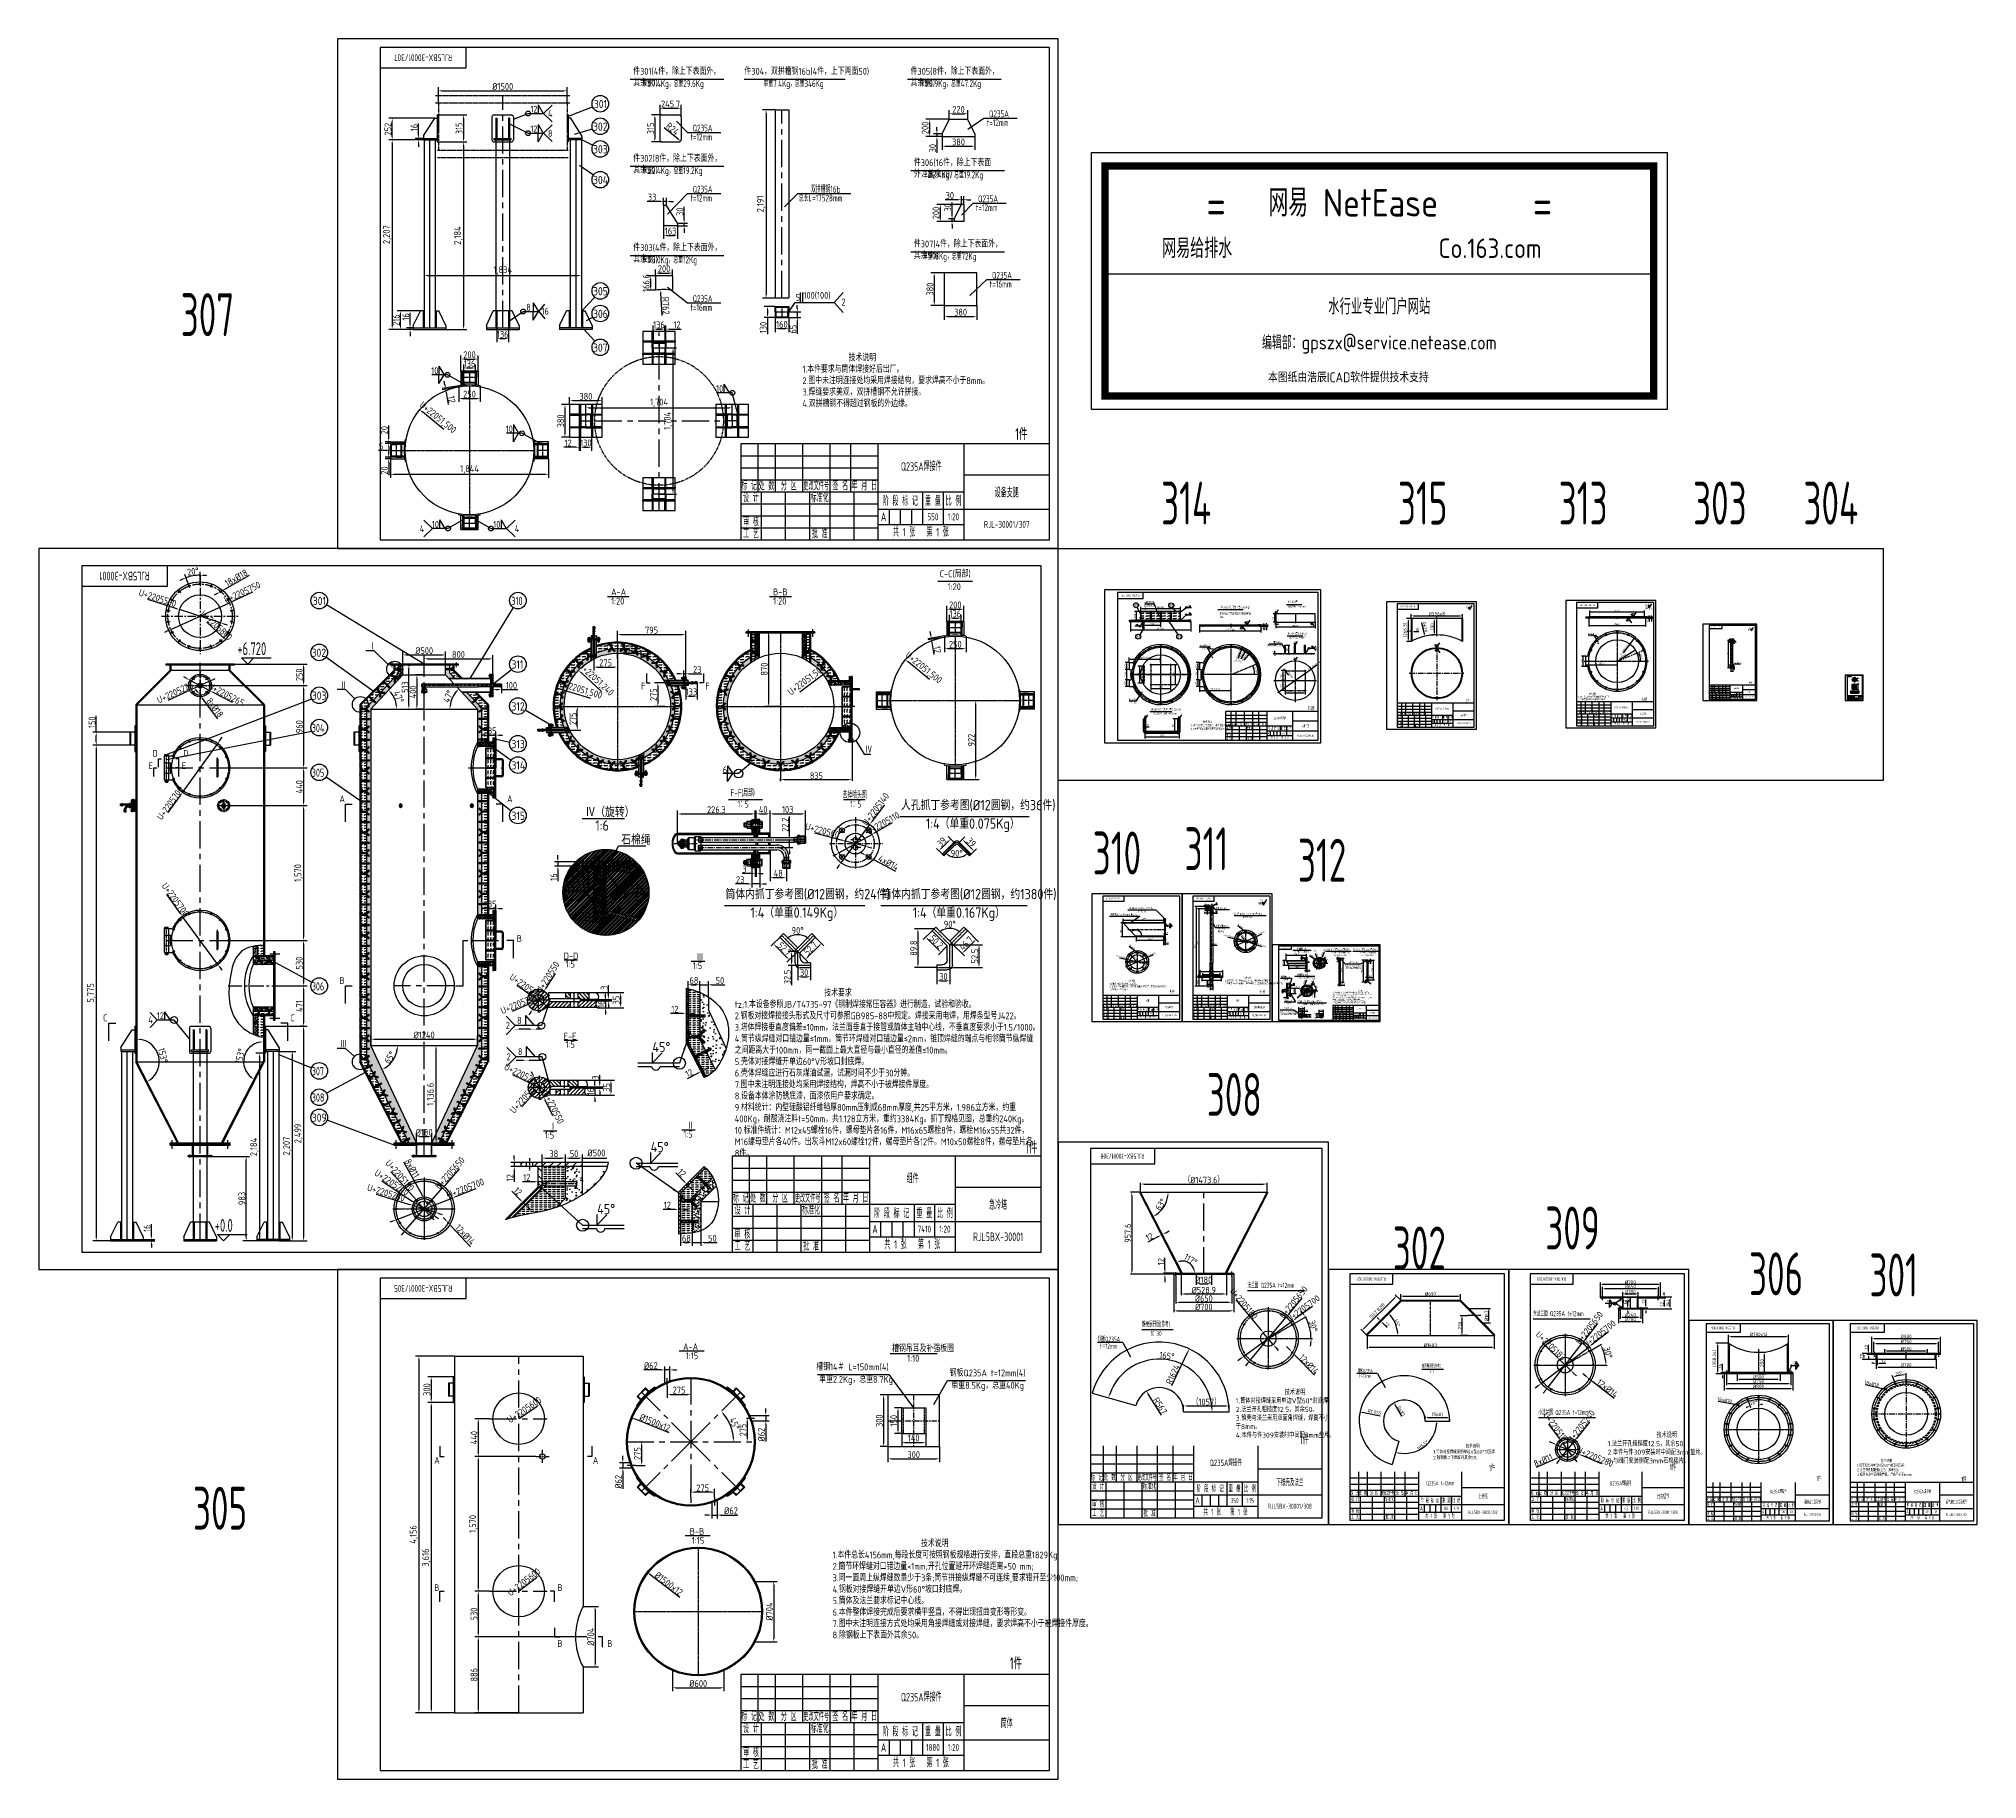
# Model space of a CAD drawing. Header units: millimetres. Extents: x 62705 to 176587, y -292620 to -121573.
# Drawn here: x 153997 to 176587, y -292620 to -272340 of the extents above; entities outside this region: 1.
import ezdxf
from ezdxf.enums import TextEntityAlignment as Align

# ---------------------------------------------------------------- set-up
doc = ezdxf.new("R2010")
doc.units = ezdxf.units.MM
for name, pattern in [('ACAD_ISO10W100', [18, 12, -3, 0, -3]), ('CENTER', [50.8, 31.75, -6.35, 6.35, -6.35]), ('DASHED', [19.05, 12.7, -6.35]), ('PHANTOM', [63.5, 31.75, -6.35, 6.35, -6.35, 6.35, -6.35])]:
    doc.linetypes.add(name, pattern=pattern)
doc.layers.get('Defpoints').update_dxf_attribs({"color": 5})
for name, color, linetype in [('1细实线', 3, 'Continuous'), ('2虚线', 2, 'DASHED'), ('3中心线', 1, 'CENTER'), ('4双点划线', 5, 'PHANTOM'), ('5文字标注', 4, 'Continuous'), ('6剖面线', 6, 'Continuous')]:
    doc.layers.add(name, color=color, linetype=linetype)
doc.styles.add('ABO', font='simplex.shx', dxfattribs={"width": 0.7, "bigfont": 'hzdx.shx'})
doc.styles.add('J_BigFont', font='gbenor.shx', dxfattribs={"bigfont": 'gbcbig.shx'})
doc.dimstyles.new('1-1', dxfattribs={"dimtxt": 4, "dimasz": 3, "dimexe": 2, "dimexo": 0, "dimtad": 3, "dimtoh": 1, "dimdec": 0, "dimdsep": 46, "dimlunit": 6, "dimtxsty": 'ABO', "dimcen": 2.5, "dimadec": 0, "dimazin": 0, "dimtm": 0.025, "dimtfac": 0.5, "dimtdec": 0, "dimtmove": 0, "dimatfit": 3, "dimfxl": 0, "dimtolj": 1, "dimarcsym": 0})
doc.dimstyles.new('1-10', dxfattribs={"dimscale": 10, "dimtxt": 4, "dimasz": 2.5, "dimexe": 2, "dimexo": 0, "dimgap": 0.5, "dimtad": 1, "dimdec": 3, "dimdsep": 46, "dimlunit": 6, "dimtxsty": 'ABO', "dimcen": 0.5, "dimclrd": 256, "dimclre": 256, "dimclrt": 256, "dimadec": 3, "dimazin": 2, "dimtfac": 1, "dimtdec": 3, "dimtofl": 0, "dimtmove": 0, "dimatfit": 3, "dimfxl": 0, "dimtolj": 1, "dimtzin": 0, "dimlwd": -1, "dimlwe": -1, "dimarcsym": 0})
doc.dimstyles.new('1-15', dxfattribs={"dimscale": 15, "dimtxt": 5, "dimasz": 3, "dimexe": 1, "dimexo": 0, "dimgap": 0.5, "dimtad": 3, "dimdec": 4, "dimdsep": 46, "dimtxsty": 'ABO', "dimcen": 0.09, "dimclrd": 256, "dimclre": 256, "dimclrt": 256, "dimadec": 0, "dimazin": 0, "dimtfac": 1, "dimtdec": 4, "dimtmove": 0, "dimatfit": 3, "dimfxl": 0, "dimtolj": 1, "dimtzin": 0, "dimlwd": -1, "dimlwe": -1, "dimarcsym": 0})
doc.dimstyles.new('1-20', dxfattribs={"dimscale": 20, "dimtxt": 4, "dimasz": 2, "dimexe": 2, "dimexo": 0, "dimgap": 0.5, "dimtad": 3, "dimdec": 1, "dimdsep": 46, "dimlunit": 6, "dimtxsty": 'ABO', "dimcen": 0.5, "dimclrd": 256, "dimclre": 256, "dimclrt": 256, "dimadec": 0, "dimazin": 0, "dimtfac": 1, "dimtdec": 1, "dimtmove": 0, "dimatfit": 3, "dimfxl": 0, "dimtolj": 1, "dimtzin": 0, "dimarcsym": 0})
doc.dimstyles.new('1-3', dxfattribs={"dimscale": 3, "dimtxt": 4, "dimasz": 2, "dimexe": 2, "dimexo": 0, "dimgap": 0.5, "dimtad": 3, "dimdec": 0, "dimdsep": 46, "dimlunit": 6, "dimtxsty": 'ABO', "dimcen": 0.5, "dimclrd": 256, "dimclre": 256, "dimclrt": 256, "dimadec": 0, "dimazin": 0, "dimtfac": 1, "dimtdec": 0, "dimtmove": 0, "dimatfit": 3, "dimfxl": 0, "dimtolj": 1, "dimtzin": 0, "dimarcsym": 0})
doc.dimstyles.new('1-30', dxfattribs={"dimscale": 30, "dimtxt": 4, "dimasz": 2.5, "dimexe": 2, "dimexo": 0.5, "dimgap": 0.5, "dimtad": 1, "dimdec": 3, "dimdsep": 46, "dimlunit": 6, "dimtxsty": 'ABO', "dimcen": 0.5, "dimclrd": 256, "dimclre": 256, "dimclrt": 256, "dimazin": 0, "dimtfac": 1, "dimtdec": 3, "dimtofl": 0, "dimtmove": 0, "dimatfit": 3, "dimfxl": 0, "dimtolj": 1, "dimtzin": 0, "dimarcsym": 0})
doc.dimstyles.new('1-5', dxfattribs={"dimscale": 5, "dimtxt": 4, "dimasz": 1.5, "dimexe": 3, "dimexo": 0, "dimgap": 0.5, "dimtad": 1, "dimdec": 4, "dimdsep": 46, "dimlunit": 6, "dimtxsty": 'ABO', "dimcen": 0.5, "dimclrd": 256, "dimclre": 256, "dimclrt": 256, "dimadec": 4, "dimazin": 2, "dimtp": 0.2, "dimtfac": 1, "dimtdec": 4, "dimtmove": 0, "dimatfit": 3, "dimfxl": 0, "dimtolj": 1, "dimtzin": 0, "dimlwd": -1, "dimlwe": -1, "dimarcsym": 0})
doc.dimstyles.new('1-6', dxfattribs={"dimscale": 6, "dimtxt": 4, "dimasz": 1.5, "dimexe": 3, "dimexo": 0.5, "dimgap": 0.5, "dimtad": 1, "dimdec": 3, "dimdsep": 46, "dimlunit": 6, "dimtxsty": 'ABO', "dimcen": 0.5, "dimclrd": 256, "dimclre": 256, "dimclrt": 256, "dimadec": 0, "dimazin": 0, "dimtfac": 1, "dimtdec": 3, "dimtmove": 0, "dimatfit": 3, "dimfxl": 0, "dimtolj": 1, "dimtzin": 0, "dimarcsym": 0})
doc.dimstyles.new('副本1-5', dxfattribs={"dimscale": 5, "dimtxt": 3.5, "dimasz": 3, "dimexe": 1.25, "dimexo": 0, "dimtad": 1, "dimtih": 1, "dimtoh": 1, "dimdec": 1, "dimdsep": 46, "dimlunit": 6, "dimtxsty": 'ABO', "dimcen": 2.5, "dimclrd": 256, "dimadec": 0, "dimazin": 0, "dimtfac": 0.5, "dimtdec": 1, "dimtmove": 0, "dimatfit": 3, "dimfxl": 0, "dimtolj": 1, "dimarcsym": 0})
doc.dimstyles.new('副本1-6', dxfattribs={"dimscale": 6, "dimtxt": 4, "dimasz": 3, "dimexe": 3, "dimexo": 0, "dimgap": 0.5, "dimtad": 3, "dimtih": 1, "dimtoh": 1, "dimdec": 1, "dimdsep": 46, "dimlunit": 6, "dimtxsty": 'ABO', "dimcen": 0.5, "dimclrd": 256, "dimclre": 256, "dimclrt": 256, "dimadec": 0, "dimazin": 0, "dimtfac": 1, "dimtdec": 1, "dimtmove": 0, "dimatfit": 3, "dimfxl": 0, "dimtolj": 1, "dimtzin": 0, "dimarcsym": 0})
pattern_1 = [(135, (124175.325, -253667.063), (5.6126601, 5.6126601), [])]
pattern_2 = [(135, (-41006.9, -9664.571), (-11.22532015, -11.22532015), [])]
pattern_3 = [(45, (-41006.9, -9664.571), (-11.22532015, 11.22532015), [])]
pattern_4 = [(315, (215685.5846, 268183.041), (-2.24506403, -2.24506403), [])]
pattern_5 = [(45, (215685.5846, 268183.041), (2.24506403, -2.24506403), [])]
pattern_6 = [(315, (219839.0728, 268898.451), (-2.24506403, -2.24506403), [])]
pattern_7 = [(45, (219839.0728, 268898.451), (2.24506403, -2.24506403), [])]
pattern_8 = [(45, (262970.1266, -829892.52), (-4.49012806, 4.49012806), [])]
pattern_9 = [(135, (-39370.057, -8830.22), (-11.22532015, -11.22532015), [])]
pattern_10 = [(45, (-41006.9, -11674.571), (-11.22532015, 11.22532015), [])]
pattern_11 = [(135, (-41006.9, -11674.571), (-11.22532015, -11.22532015), [])]
pattern_12 = [(45, (215685.5846, 266173.041), (2.24506403, -2.24506403), [])]
pattern_13 = [(315, (215685.5846, 266173.041), (-2.24506403, -2.24506403), [])]
pattern_14 = [(140, (-41403.996, -9664.57), (3.187817, 36.4369338), [3.81, -41.91]), (85, (-41403.996, -9664.57), (-38.2113286, -7.048565), [3.048, -33.528]), (190.451, (-41403.73, -9661.535), (-35.0233376, 29.3885003), [3.238, -35.618]), (136.1842, (-41414.156, -9664.57), (8.4084656, 54.215808), [5.715, -62.865]), (186.6356, (-41413.455, -9660.053), (-49.485111, 47.480847), [4.857, -53.427]), (81.184, (-41414.156, -9664.57), (-49.485024, 47.480921), [4.572, -50.292]), (111, (-41411.616, -9659.49), (20.4531037, 30.322976), [3.81, -41.91]), (56, (-41411.616, -9659.49), (-36.8375932, 12.3604057), [3.048, -33.528]), (161.4514, (-41409.91, -9656.964), (-16.3845715, 42.683298), [3.238, -35.618]), (127.5, (-41403.996, -9664.571), (-16.91100777, 0.61772065), [0, -33.1216, 0, -34.036, 0, -33.655]), (97.5, (-41403.996, -9664.571), (-20.036115, 13.3639325), [0, -19.4056, 0, -32.3596, 0, -12.827]), (57.5, (-41403.996, -9675.9), (1.1457488, 27.11811903), [0, -12.7, 0, -39.624, 0, -52.578]), (47.5, (-41403.996, -9680.98), (-5.0852982, 29.6258363), [0, -16.51, 0, -26.3144, 0, -37.338])]
pattern_15 = [(0, (-41403.996, -9664.57), (7e-15, 31.75), [31.75, -31.75]), (45, (-41372.246, -9664.57), (9e-15, 31.7500137), [7.9375, -29.0263, 7.9375, -44.9013])]
pattern_16 = [(0, (-41403.996, -9664.57), (0, 31.75), [31.75, -31.75]), (45, (-41372.246, -9664.57), (2e-15, 31.7500137), [7.9375, -29.0263, 7.9375, -44.9013])]
pattern_17 = [(135, (-41403.996, -9664.571), (-11.22532015, -11.22532015), [])]
pattern_18 = [(140, (-41006.9, -9664.57), (3.187817, 36.4369338), [3.81, -41.91]), (85, (-41006.9, -9664.57), (-38.2113286, -7.048565), [3.048, -33.528]), (190.451, (-41006.634, -9661.535), (-35.0233376, 29.3885003), [3.238, -35.618]), (136.1842, (-41017.06, -9664.57), (8.4084656, 54.215808), [5.715, -62.865]), (186.6356, (-41016.36, -9660.053), (-49.485111, 47.480847), [4.857, -53.427]), (81.184, (-41017.06, -9664.57), (-49.485024, 47.480921), [4.572, -50.292]), (111, (-41014.52, -9659.49), (20.4531037, 30.322976), [3.81, -41.91]), (56, (-41014.52, -9659.49), (-36.8375932, 12.3604057), [3.048, -33.528]), (161.4514, (-41012.815, -9656.964), (-16.3845715, 42.683298), [3.238, -35.618]), (127.5, (-41006.9, -9664.571), (-16.91100777, 0.61772065), [0, -33.1216, 0, -34.036, 0, -33.655]), (97.5, (-41006.9, -9664.571), (-20.036115, 13.3639325), [0, -19.4056, 0, -32.3596, 0, -12.827]), (57.5, (-41006.9, -9675.9), (1.1457488, 27.11811903), [0, -12.7, 0, -39.624, 0, -52.578]), (47.5, (-41006.9, -9680.98), (-5.0852982, 29.6258363), [0, -16.51, 0, -26.3144, 0, -37.338])]
pattern_19 = [(45, (-41403.996, -9664.571), (-11.22532015, 11.22532015), [])]
pattern_20 = [(225, (-39370.057, -551410.66), (-11.22532015, 11.22532015), [])]
pattern_21 = [(315, (-39370.057, -551410.66), (-11.22532015, -11.22532015), [])]
pattern_22 = [(50, (-39370.057, -8830.22), (36.4369338, -3.187817), [3.81, -41.91]), (355, (-39370.057, -8830.22), (-7.048565, 38.2113286), [3.048, -33.528]), (100.451, (-39367.02, -8830.486), (29.3885003, 35.0233376), [3.238, -35.618]), (46.1842, (-39370.057, -8820.06), (54.215808, -8.4084656), [5.715, -62.865]), (96.6356, (-39365.54, -8820.76), (47.480847, 49.485111), [4.857, -53.427]), (351.184, (-39370.057, -8820.06), (47.480921, 49.485024), [4.572, -50.292]), (21, (-39364.977, -8822.6), (30.322976, -20.4531037), [3.81, -41.91]), (326, (-39364.977, -8822.6), (12.3604057, 36.8375932), [3.048, -33.528]), (71.4514, (-39362.45, -8824.305), (42.683298, 16.3845715), [3.238, -35.618]), (37.5, (-39370.057, -8830.22), (0.61772065, 16.91100777), [0, -33.1216, 0, -34.036, 0, -33.655]), (7.5, (-39370.057, -8830.22), (13.3639325, 20.036115), [0, -19.4056, 0, -32.3596, 0, -12.827]), (327.5, (-39381.385, -8830.22), (27.11811903, -1.1457488), [0, -12.7, 0, -39.624, 0, -52.578]), (317.5, (-39386.465, -8830.22), (29.6258363, 5.0852982), [0, -16.51, 0, -26.3144, 0, -37.338])]
pattern_23 = [(225, (-381947.8738, -335492.805), (2.24506403, -2.24506403), [])]
pattern_24 = [(315, (-381947.8738, -335492.805), (2.24506403, 2.24506403), [])]
pattern_25 = [(45, (-380381.3552, -223029.1378), (2.24506403, -2.24506403), [])]
pattern_26 = [(225, (-380375.658, -335517.2254), (2.24506403, -2.24506403), [])]
pattern_27 = [(45, (-41049.777, -8970.228), (-11.22532015, 11.22532015), [])]
pattern_28 = [(135, (-29277.836, -1030.118), (-11.22532015, -11.22532015), [])]
pattern_29 = [(45, (-31920.577, -11182.847), (-11.22532015, 11.22532015), [])]
pattern_30 = [(135, (-27972.955, -15735.642), (-11.22532015, -11.22532015), [])]
pattern_31 = [(45, (-27972.955, -15735.642), (-11.22532015, 11.22532015), [])]
pattern_32 = [(225, (-101000.571, -481918.224), (11.22532015, -11.22532015), [])]
pattern_33 = [(50, (-41403.996, -9664.57), (36.4369338, -3.187817), [3.81, -41.91]), (355, (-41403.996, -9664.57), (-7.048565, 38.2113286), [3.048, -33.528]), (100.451, (-41400.96, -9664.837), (29.3885003, 35.0233376), [3.238, -35.618]), (46.1842, (-41403.996, -9654.41), (54.215808, -8.4084656), [5.715, -62.865]), (96.6356, (-41399.48, -9655.11), (47.480847, 49.485111), [4.857, -53.427]), (351.184, (-41403.996, -9654.41), (47.480921, 49.485024), [4.572, -50.292]), (21, (-41398.916, -9656.95), (30.322976, -20.4531037), [3.81, -41.91]), (326, (-41398.916, -9656.95), (12.3604057, 36.8375932), [3.048, -33.528]), (71.4514, (-41396.39, -9658.655), (42.683298, 16.3845715), [3.238, -35.618]), (37.5, (-41403.996, -9664.571), (0.61772065, 16.91100777), [0, -33.1216, 0, -34.036, 0, -33.655]), (7.5, (-41403.996, -9664.571), (13.3639325, 20.036115), [0, -19.4056, 0, -32.3596, 0, -12.827]), (327.5, (-41415.324, -9664.571), (27.11811903, -1.1457488), [0, -12.7, 0, -39.624, 0, -52.578]), (317.5, (-41420.404, -9664.57), (29.6258363, 5.0852982), [0, -16.51, 0, -26.3144, 0, -37.338])]
pattern_34 = [(45, (706574.487, -178007.537), (-11.22532015, 11.22532015), [])]
pattern_35 = [(135, (702561.586, -188340.95), (-22.4506403, -22.4506403), [])]
pattern_36 = [(45, (193872.7794, -248167.4835), (5.6126601, -5.6126601), [])]
pattern_37 = [(45, (-30740.7, -2267.281), (-11.22532015, 11.22532015), [])]
pattern_38 = [(135, (-34812.686, 5337.4), (-11.22532015, -11.22532015), [])]
pattern_39 = [(0, (-202484.895, 273471.709), (0, 12.7), [12.7, -12.7]), (45, (-202472.195, 273471.709), (9e-16, 12.70000549), [3.175, -11.61052, 3.175, -17.96052])]

# ---------------------------------------------------------------- blocks, each defined once
blk = doc.blocks.new('A$C6AC04D18')
at = {"layer": '6剖面线', "ltscale": 2}
h = blk.add_hatch(dxfattribs=at)
h.set_pattern_fill('ANSI37', color=256, style=0)
h.set_pattern_definition([(45, (559539.415, 101512.132), (-2.24506403, 2.24506403), []), (135, (559539.415, 101512.132), (-2.24506403, -2.24506403), [])])
h.paths.add_polyline_path([(9, 17), (17, 17), (17, 31), (9, 31)])
h.paths.add_polyline_path([(9, 17), (9, 4), (17, 4), (17, 17)])
at = {"ltscale": 2}
for p, q in [((6, 23), (6, 26)), ((6, 26), (9, 26)), ((6, 26), (6, 9)), ((6, 12), (6, 23)), ((6, 12), (6, 9)), ((6, 9), (9, 9)), ((9, 31), (9, 17)), ((9, 31), (17, 31)), ((9, 4), (9, 17)), ((9, 4), (17, 4)), ((17, 31), (17, 17)), ((20, 25), (17, 25)), ((17, 4), (17, 17)), ((17, 10), (20, 10)), ((19, 25), (19, 10)), ((20, 25), (20, 10)), ((28, 27), (29, 27)), ((28, 8), (29, 8)), ((29, 31), (33, 35)), ((29, 31), (29, 4)), ((29, 4), (33, 0)), ((33, 35), (45, 35)), ((33, 35), (33, 0)), ((53, 27), (53, 8)), ((53, 27), (67, 27)), ((53, 8), (67, 8)), ((67, 27), (67, 8)), ((33, 0), (45, 0))]:
    blk.add_line(p, q, dxfattribs=at)
at = {"ltscale": 0.1}
for p, q in [((27, 28), (21, 28)), ((27, 23), (21, 23)), ((27, 12), (21, 12)), ((27, 7), (21, 7))]:
    blk.add_line(p, q, dxfattribs=at)
at = {"ltscale": 2}
for centre in [(2, 19), (2, 16)]:
    blk.add_circle(centre, 0.386, dxfattribs=at)
for centre, radius, start, end in [((6, 17), 5.56, 90, 270), ((53, 35), 7.95, 180, 270), ((53, 0), 7.95, 90, 180)]:
    blk.add_arc(centre, radius, start, end, dxfattribs=at)
at = {"ltscale": 0.1}
for centre, radius, start, end in [((24, 25), 3.87, 137.8965, 222.1035), ((34, 17), 14, 158.2132, 201.7868), ((24, 10), 3.87, 137.8965, 222.1035), ((24, 25), 3.87, 317.8965, 42.1035), ((14, 17), 14, 338.2132, 21.7868), ((24, 10), 3.87, 317.8965, 42.1035)]:
    blk.add_arc(centre, radius, start, end, dxfattribs=at)
at = {"layer": '3中心线', "ltscale": 2}
blk.add_line((0, 17), (67, 17), dxfattribs=at)
at = {"layer": '3中心线', "linetype": 'CENTER', "ltscale": 0.1}
blk.add_line((20, 17), (28, 17), dxfattribs=at)
blk = doc.blocks.new('e22')
for p, q in [((-34997, 17891), (-34901, 17891)), ((-34997, 17843), (-34997, 17891)), ((-34997, 17843), (-34949, 17843)), ((-34901, 17795), (-34901, 17667)), ((-34853, 17850), (-34853, 17647)), ((-34901, 17667), (-35043, 17525)), ((-34853, 17647), (-35009, 17491)), ((-34877, 17623), (-34745, 17491)), ((-34853, 17667), (-34711, 17525)), ((-35043, 17525), (-35009, 17491)), ((-34745, 17491), (-34711, 17525))]:
    blk.add_line(p, q)
for centre in [(-34949, 17795), (-34901, 17843)]:
    blk.add_arc(centre, 48, 0, 90)
at = {"layer": '3中心线', "ltscale": 0.5}
for p, q in [((-34997, 17867), (-34877, 17867)), ((-34877, 17867), (-34877, 17725)), ((-34877, 17867), (-34877, 17657)), ((-34877, 17657), (-35026, 17508)), ((-34877, 17657), (-34728, 17508))]:
    blk.add_line(p, q, dxfattribs=at)
blk = doc.blocks.new('A$C7C914D66')
for p, q in [((0, 29), (0, 14)), ((32, 29), (0, 29)), ((0, 14), (32, 14)), ((5, 59), (5, 29)), ((5, 59), (59, 59)), ((24, 14), (24, 8)), ((24, 8), (32, 8)), ((26, 8), (26, 6)), ((26, 6), (38, 6)), ((28, 10), (28, 14)), ((32, 29), (64, 29)), ((64, 14), (32, 14)), ((40, 8), (32, 8)), ((36, 10), (36, 14)), ((38, 8), (38, 6)), ((40, 14), (40, 8)), ((59, 59), (59, 29)), ((64, 29), (64, 14))]:
    blk.add_line(p, q)
for centre, radius, start, end in [((18, 42), 16.9, 37.0835, 142.9165), ((26, 10), 2, 184.3719, 355.6281), ((32, 14), 5.84, 223.5181, 316.4819), ((45, 42), 16.9, 37.0835, 142.9165), ((38, 10), 2, 184.3719, 355.6281)]:
    blk.add_arc(centre, radius, start, end)
at = {"layer": '3中心线'}
blk.add_line((32, 65), (32, 0), dxfattribs=at)
blk = doc.blocks.new('*D8')
at = {"layer": '5文字标注', "lineweight": -2, "ltscale": 0.5}
for p, q in [((156449, -278593), (156160, -278757)), ((156075, -278806), (156040, -278825)), ((156110, -278786), (156126, -278777))]:
    blk.add_line(p, q, dxfattribs=at)
at = {"layer": '5文字标注', "ltscale": 0.5}
for points in [[(156157, -278751), (156164, -278763), (156126, -278777)], [(156072, -278800), (156079, -278811), (156110, -278786)]]:
    blk.add_solid(points, dxfattribs=at)
at = {"layer": 'Defpoints', "color": 0, "ltscale": 0.5}
for p in [(156110, -278786), (156126, -278777)]:
    blk.add_point(p, dxfattribs=at)
at = {"layer": '5文字标注', "ltscale": 0.5, "insert": (156298, -278622), "char_height": 80, "attachment_point": 5, "rotation": 29.5572, "style": 'J_BigFont'}
blk.add_mtext('18x%%c18', dxfattribs=at)
blk = doc.blocks.new('*D9')
at = {"layer": '5文字标注', "lineweight": -2, "ltscale": 0.5}
for p, q in [((155743, -278700), (155700, -278582)), ((155877, -278676), (155877, -278551))]:
    blk.add_line(p, q, dxfattribs=at)
for start, end in [(114.7997, 119.5994), (90, 110), (80.4006, 85.2003)]:
    blk.add_arc((155877, -279069), 478, start, end, dxfattribs=at)
at = {"layer": '5文字标注', "ltscale": 0.5}
for points in [[(155674, -278629), (155679, -278641), (155713, -278620)], [(155916, -278599), (155917, -278586), (155877, -278591)]]:
    blk.add_solid(points, dxfattribs=at)
at = {"layer": 'Defpoints', "color": 0, "ltscale": 0.5}
for p in [(155743, -278700), (155755, -278735), (155767, -278604), (155877, -278676), (155877, -278713)]:
    blk.add_point(p, dxfattribs=at)
at = {"layer": '5文字标注', "ltscale": 0.5, "insert": (155795, -278547), "char_height": 80, "attachment_point": 5, "rotation": 8.9406, "style": 'J_BigFont'}
blk.add_mtext('20°', dxfattribs=at)
blk = doc.blocks.new('A$C47AD2116')
at = {"ltscale": 2}
for p, q in [((0, 31.5), (4.2, 35.7)), ((29.7, 1.8), (0, 31.5)), ((29.7, 10.2), (4.2, 35.7)), ((38.2, 10.2), (63.6, 35.7)), ((38.2, 1.8), (67.9, 31.5)), ((63.6, 35.7), (67.9, 31.5))]:
    blk.add_line(p, q, dxfattribs=at)
for centre in [(33.9, 14.5), (33.9, 6)]:
    blk.add_arc(centre, 6, 225, 315, dxfattribs=at)
at = {"layer": '3中心线', "ltscale": 2}
for p, q in [((29.7, 6), (2.1, 33.6)), ((38.2, 6), (65.8, 33.6))]:
    blk.add_line(p, q, dxfattribs=at)
blk.add_arc((33.9, 10.2), 6, 225, 315, dxfattribs=at)
blk = doc.blocks.new('A$C1A76520B')
at = {"ltscale": 2}
for p, q in [((0, 6), (0, 0)), ((0, 6), (31.8, 6)), ((0, 0), (31.8, 0))]:
    blk.add_line(p, q, dxfattribs=at)
blk.add_ellipse((31.8, 3), major_axis=(0, 3), ratio=0.707107, dxfattribs=at)
at = {"layer": '3中心线', "ltscale": 2}
for p, q in [((0, 3), (33.9, 3)), ((31.8, 0), (31.8, 6))]:
    blk.add_line(p, q, dxfattribs=at)
blk = doc.blocks.new('A$C13CA1F18')
for p, q in [((36, 44), (0, 8)), ((0, 8), (8, 0)), ((48, 39), (8, 0)), ((12, 80), (36, 80)), ((12, 68), (12, 80)), ((12, 68), (24, 68)), ((36, 56), (36, 44)), ((42, 33), (75, 0)), ((48, 68), (48, 39)), ((48, 44), (83, 8)), ((75, 0), (83, 8))]:
    blk.add_line(p, q)
for centre in [(24, 56), (36, 68)]:
    blk.add_arc(centre, 12, 0, 90)
at = {"layer": '3中心线', "ltscale": 0.5}
for p, q in [((42, 42), (4, 4)), ((12, 74), (42, 74)), ((42, 74), (42, 42)), ((42, 42), (79, 4))]:
    blk.add_line(p, q, dxfattribs=at)
blk = doc.blocks.new('*D12')
at = {"layer": '5文字标注', "lineweight": -2, "ltscale": 0.5}
for p, q in [((155536, -279224), (156218, -278913)), ((156486, -278790), (156254, -278896)), ((155499, -279241), (155463, -279258))]:
    blk.add_line(p, q, dxfattribs=at)
at = {"layer": '5文字标注', "ltscale": 0.5}
for points in [[(156252, -278890), (156257, -278902), (156218, -278913)], [(155497, -279235), (155502, -279247), (155536, -279224)]]:
    blk.add_solid(points, dxfattribs=at)
at = {"layer": 'Defpoints', "color": 0, "ltscale": 0.5}
for p in [(156218, -278913), (155536, -279224)]:
    blk.add_point(p, dxfattribs=at)
at = {"layer": '5文字标注', "ltscale": 0.5, "insert": (156368, -278790), "char_height": 80, "attachment_point": 5, "rotation": 24.5391, "style": 'J_BigFont'}
blk.add_mtext('U+2205750', dxfattribs=at)
blk = doc.blocks.new('*D13')
at = {"layer": '5文字标注', "lineweight": -2, "ltscale": 0.5}
blk.add_line((155955, -279139), (156143, -279311), dxfattribs=at)
at = {"layer": '5文字标注', "ltscale": 0.5}
blk.add_solid([(156148, -279306), (156139, -279316), (156173, -279338)], dxfattribs=at)
at = {"layer": 'Defpoints', "color": 0, "ltscale": 0.5}
for p in [(155581, -278799), (156173, -279338)]:
    blk.add_point(p, dxfattribs=at)
at = {"layer": '5文字标注', "ltscale": 0.5, "insert": (156068, -279175), "char_height": 80, "attachment_point": 5, "rotation": 317.7097, "style": 'J_BigFont'}
blk.add_mtext('U+2205800', dxfattribs=at)
blk = doc.blocks.new('A$C18F840F2')
at = {"ltscale": 0.5}
for p, q in [((6, 12), (100, 12)), ((100, 12), (100, 0)), ((6, 0), (100, 0))]:
    blk.add_line(p, q, dxfattribs=at)
blk.add_circle((6, 6), 6)
at = {"layer": '3中心线', "ltscale": 0.5}
blk.add_line((0, 6), (100, 6), dxfattribs=at)
blk = doc.blocks.new('*D15')
at = {"layer": '5文字标注', "lineweight": -2, "ltscale": 0.5}
for p, q in [((158101, -285542), (158401, -285878)), ((158548, -286042), (158428, -285908)), ((158575, -286072), (158601, -286102))]:
    blk.add_line(p, q, dxfattribs=at)
at = {"layer": '5文字标注', "ltscale": 0.5}
for points in [[(158406, -285874), (158396, -285883), (158428, -285908)], [(158580, -286067), (158570, -286076), (158548, -286042)]]:
    blk.add_solid(points, dxfattribs=at)
at = {"layer": 'Defpoints', "color": 0, "ltscale": 0.5}
for p in [(158428, -285908), (158548, -286042)]:
    blk.add_point(p, dxfattribs=at)
at = {"layer": '5文字标注', "ltscale": 0.5, "insert": (158206, -285585), "char_height": 80, "attachment_point": 5, "rotation": 311.8355, "style": 'J_BigFont'}
blk.add_mtext('U+2205180', dxfattribs=at)
blk = doc.blocks.new('*D16')
at = {"layer": '5文字标注', "lineweight": -2, "ltscale": 0.5}
for p, q in [((157994, -285649), (158354, -285887)), ((158588, -286041), (158388, -285909)), ((158622, -286063), (158655, -286085))]:
    blk.add_line(p, q, dxfattribs=at)
at = {"layer": '5文字标注', "ltscale": 0.5}
for points in [[(158358, -285881), (158351, -285893), (158388, -285909)], [(158625, -286057), (158618, -286069), (158588, -286041)]]:
    blk.add_solid(points, dxfattribs=at)
at = {"layer": 'Defpoints', "color": 0, "ltscale": 0.5}
for p in [(158388, -285909), (158588, -286041)]:
    blk.add_point(p, dxfattribs=at)
at = {"layer": '5文字标注', "ltscale": 0.5, "insert": (158111, -285667), "char_height": 80, "attachment_point": 5, "rotation": 326.6268, "style": 'J_BigFont'}
blk.add_mtext('U+2205240', dxfattribs=at)
blk = doc.blocks.new('*D17')
at = {"layer": '5文字标注', "lineweight": -2, "ltscale": 0.5}
for p, q in [((157928, -285803), (158316, -285922)), ((158622, -286016), (158354, -285934)), ((158660, -286028), (158698, -286040))]:
    blk.add_line(p, q, dxfattribs=at)
at = {"layer": '5文字标注', "ltscale": 0.5}
for points in [[(158318, -285916), (158314, -285929), (158354, -285934)], [(158662, -286021), (158658, -286034), (158622, -286016)]]:
    blk.add_solid(points, dxfattribs=at)
at = {"layer": 'Defpoints', "color": 0, "ltscale": 0.5}
for p in [(158354, -285934), (158622, -286016)]:
    blk.add_point(p, dxfattribs=at)
at = {"layer": '5文字标注', "ltscale": 0.5, "insert": (158045, -285787), "char_height": 80, "attachment_point": 5, "rotation": 342.9371, "style": 'J_BigFont'}
blk.add_mtext('U+2205280', dxfattribs=at)
blk = doc.blocks.new('*D18')
at = {"layer": '5文字标注', "lineweight": -2, "ltscale": 0.5}
for p, q in [((158249, -285428), (158466, -285815)), ((158491, -285860), (158485, -285850)), ((158510, -285895), (158530, -285930))]:
    blk.add_line(p, q, dxfattribs=at)
at = {"layer": '5文字标注', "ltscale": 0.5}
for points in [[(158472, -285812), (158460, -285819), (158485, -285850)], [(158516, -285891), (158504, -285898), (158491, -285860)]]:
    blk.add_solid(points, dxfattribs=at)
at = {"layer": 'Defpoints', "color": 0, "ltscale": 0.5}
for p in [(158485, -285850), (158491, -285860)]:
    blk.add_point(p, dxfattribs=at)
at = {"layer": '5文字标注', "ltscale": 0.5, "insert": (158348, -285502), "char_height": 80, "attachment_point": 5, "rotation": 299.2512, "style": 'J_BigFont'}
blk.add_mtext('8x%%c11', dxfattribs=at)
blk = doc.blocks.new('*D22')
at = {"layer": '5文字标注', "lineweight": -2, "ltscale": 0.5}
for p, q in [((166832, -279086), (166823, -279086)), ((166841, -279086), (166843, -279086)), ((166841, -279087), (166841, -279104)), ((166843, -279087), (166843, -279104)), ((166852, -279086), (166878, -279086))]:
    blk.add_line(p, q, dxfattribs=at)
at = {"layer": '5文字标注', "ltscale": 0.5}
for points in [[(166832, -279084), (166832, -279087), (166841, -279086)], [(166852, -279084), (166852, -279087), (166843, -279086)]]:
    blk.add_solid(points, dxfattribs=at)
at = {"layer": 'Defpoints', "color": 0, "ltscale": 0.5}
for p in [(166841, -279084), (166843, -279084), (166843, -279086)]:
    blk.add_point(p, dxfattribs=at)
at = {"layer": '5文字标注', "ltscale": 0.5, "insert": (166870, -279071), "char_height": 24, "attachment_point": 5, "style": 'J_BigFont'}
blk.add_mtext('2', dxfattribs=at)
blk = doc.blocks.new('*D23')
at = {"layer": '5文字标注', "lineweight": -2, "ltscale": 0.5}
for p, q in [((166841, -279011), (166841, -278961)), ((166850, -278979), (167292, -278979)), ((167301, -279011), (167301, -278961))]:
    blk.add_line(p, q, dxfattribs=at)
at = {"layer": '5文字标注', "ltscale": 0.5}
for points in [[(166850, -278978), (166850, -278981), (166841, -278979)], [(167292, -278978), (167292, -278981), (167301, -278979)]]:
    blk.add_solid(points, dxfattribs=at)
at = {"layer": 'Defpoints', "color": 0, "ltscale": 0.5}
for p in [(167301, -278979), (166841, -279014), (167301, -279014)]:
    blk.add_point(p, dxfattribs=at)
at = {"layer": '5文字标注', "ltscale": 0.5, "insert": (167070, -278964), "char_height": 24, "attachment_point": 5, "style": 'J_BigFont'}
blk.add_mtext('%%c460', dxfattribs=at)
blk = doc.blocks.new('*D24')
at = {"layer": '5文字标注', "lineweight": -2, "ltscale": 0.5}
for p, q in [((166838, -279014), (166768, -279014)), ((166838, -279114), (166768, -279114)), ((166786, -279023), (166786, -279105))]:
    blk.add_line(p, q, dxfattribs=at)
at = {"layer": '5文字标注', "ltscale": 0.5}
for points in [[(166785, -279023), (166788, -279023), (166786, -279014)], [(166785, -279105), (166788, -279105), (166786, -279114)]]:
    blk.add_solid(points, dxfattribs=at)
at = {"layer": 'Defpoints', "color": 0, "ltscale": 0.5}
for p in [(166786, -279114), (166841, -279014), (166841, -279114)]:
    blk.add_point(p, dxfattribs=at)
at = {"layer": '5文字标注', "ltscale": 0.5, "insert": (166771, -279064), "char_height": 24, "attachment_point": 5, "rotation": 90, "style": 'J_BigFont'}
blk.add_mtext('100', dxfattribs=at)
blk = doc.blocks.new('*D25')
at = {"layer": '5文字标注', "ltscale": 0.5}
for p, q in [((168413, -279139), (168413, -279209)), ((168421, -279194), (168866, -279194)), ((168873, -279139), (168873, -279209))]:
    blk.add_line(p, q, dxfattribs=at)
for points in [[(168421, -279192), (168421, -279195), (168413, -279194)], [(168866, -279192), (168866, -279195), (168873, -279194)]]:
    blk.add_solid(points, dxfattribs=at)
at = {"layer": 'Defpoints', "color": 0, "ltscale": 0.5}
for p in [(168413, -279139), (168873, -279139), (168873, -279194)]:
    blk.add_point(p, dxfattribs=at)
at = {"layer": '5文字标注', "ltscale": 0.5, "insert": (168641, -279181), "char_height": 20, "attachment_point": 5, "style": 'J_BigFont'}
blk.add_mtext('%%c460', dxfattribs=at)
blk = doc.blocks.new('*D26')
at = {"layer": '5文字标注', "ltscale": 0.5}
for p, q in [((168406, -279163), (168398, -279163)), ((168413, -279139), (168413, -279178)), ((168413, -279163), (168415, -279163)), ((168415, -279139), (168415, -279178)), ((168423, -279163), (168445, -279163))]:
    blk.add_line(p, q, dxfattribs=at)
for points in [[(168406, -279162), (168406, -279165), (168413, -279163)], [(168423, -279162), (168423, -279165), (168415, -279163)]]:
    blk.add_solid(points, dxfattribs=at)
at = {"layer": 'Defpoints', "color": 0, "ltscale": 0.5}
for p in [(168413, -279139), (168415, -279139), (168415, -279163)]:
    blk.add_point(p, dxfattribs=at)
at = {"layer": '5文字标注', "ltscale": 0.5, "insert": (168437, -279151), "char_height": 20, "attachment_point": 5, "style": 'J_BigFont'}
blk.add_mtext('2', dxfattribs=at)
blk = doc.blocks.new('*D19')
at = {"layer": '5文字标注', "lineweight": -2, "ltscale": 0.5}
for p, q in [((168522, -279938), (168522, -279979)), ((168531, -279961), (168629, -279961)), ((168638, -279938), (168638, -279979))]:
    blk.add_line(p, q, dxfattribs=at)
at = {"layer": '5文字标注', "ltscale": 0.5}
for points in [[(168531, -279960), (168531, -279963), (168522, -279961)], [(168629, -279960), (168629, -279963), (168638, -279961)]]:
    blk.add_solid(points, dxfattribs=at)
at = {"layer": 'Defpoints', "color": 0, "ltscale": 0.5}
for p in [(168522, -279935), (168638, -279935), (168638, -279961)]:
    blk.add_point(p, dxfattribs=at)
at = {"layer": '5文字标注', "ltscale": 0.5, "insert": (168580, -279946), "char_height": 24, "attachment_point": 5, "style": 'J_BigFont'}
blk.add_mtext('116', dxfattribs=at)
blk = doc.blocks.new('*D27')
at = {"layer": '5文字标注', "lineweight": -2, "ltscale": 0.5}
for p, q in [((168638, -279938), (168638, -279979)), ((168647, -279961), (168745, -279961)), ((168754, -279938), (168754, -279979))]:
    blk.add_line(p, q, dxfattribs=at)
at = {"layer": '5文字标注', "ltscale": 0.5}
for points in [[(168647, -279960), (168647, -279963), (168638, -279961)], [(168745, -279960), (168745, -279963), (168754, -279961)]]:
    blk.add_solid(points, dxfattribs=at)
at = {"layer": 'Defpoints', "color": 0, "ltscale": 0.5}
for p in [(168638, -279935), (168754, -279935), (168754, -279961)]:
    blk.add_point(p, dxfattribs=at)
at = {"layer": '5文字标注', "ltscale": 0.5, "insert": (168696, -279946), "char_height": 24, "attachment_point": 5, "style": 'J_BigFont'}
blk.add_mtext('116', dxfattribs=at)
blk = doc.blocks.new('*D28')
at = {"layer": '5文字标注', "lineweight": -2, "ltscale": 0.5}
for p, q in [((168512, -279693), (168507, -279686)), ((168518, -279700), (168525, -279707)), ((168566, -279755), (168531, -279714))]:
    blk.add_line(p, q, dxfattribs=at)
at = {"layer": '5文字标注', "ltscale": 0.5}
for points in [[(168514, -279692), (168511, -279694), (168518, -279700)], [(168532, -279713), (168529, -279715), (168525, -279707)]]:
    blk.add_solid(points, dxfattribs=at)
at = {"layer": 'Defpoints', "color": 0, "ltscale": 0.5}
for p in [(168518, -279700), (168525, -279707)]:
    blk.add_point(p, dxfattribs=at)
at = {"layer": '5文字标注', "ltscale": 0.5, "insert": (168562, -279728), "char_height": 24, "attachment_point": 5, "rotation": 310.3688, "style": 'J_BigFont'}
blk.add_mtext('U+220510', dxfattribs=at)
blk = doc.blocks.new('*D29')
at = {"layer": '5文字标注', "lineweight": -2, "ltscale": 0.5}
for p, q in [((168519, -279703), (168476, -279703)), ((168519, -279819), (168476, -279819)), ((168494, -279712), (168494, -279810))]:
    blk.add_line(p, q, dxfattribs=at)
at = {"layer": '5文字标注', "ltscale": 0.5}
for points in [[(168493, -279712), (168496, -279712), (168494, -279703)], [(168493, -279810), (168496, -279810), (168494, -279819)]]:
    blk.add_solid(points, dxfattribs=at)
at = {"layer": 'Defpoints', "color": 0, "ltscale": 0.5}
for p in [(168494, -279819), (168522, -279703), (168522, -279819)]:
    blk.add_point(p, dxfattribs=at)
at = {"layer": '5文字标注', "ltscale": 0.5, "insert": (168479, -279761), "char_height": 24, "attachment_point": 5, "rotation": 90, "style": 'J_BigFont'}
blk.add_mtext('116', dxfattribs=at)
blk = doc.blocks.new('*D30')
at = {"layer": '5文字标注', "lineweight": -2, "ltscale": 0.5}
for p, q in [((168519, -279819), (168476, -279819)), ((168494, -279828), (168494, -279926)), ((168519, -279935), (168476, -279935))]:
    blk.add_line(p, q, dxfattribs=at)
at = {"layer": '5文字标注', "ltscale": 0.5}
for points in [[(168493, -279828), (168496, -279828), (168494, -279819)], [(168493, -279926), (168496, -279926), (168494, -279935)]]:
    blk.add_solid(points, dxfattribs=at)
at = {"layer": 'Defpoints', "color": 0, "ltscale": 0.5}
for p in [(168522, -279819), (168494, -279935), (168522, -279935)]:
    blk.add_point(p, dxfattribs=at)
at = {"layer": '5文字标注', "ltscale": 0.5, "insert": (168479, -279877), "char_height": 24, "attachment_point": 5, "rotation": 90, "style": 'J_BigFont'}
blk.add_mtext('116', dxfattribs=at)
blk = doc.blocks.new('*D31')
at = {"layer": '5文字标注', "lineweight": -2, "ltscale": 0.5}
for p, q in [((168405, -279506), (168384, -279506)), ((168405, -279508), (168384, -279508)), ((168402, -279497), (168402, -279471)), ((168402, -279508), (168402, -279506)), ((168402, -279517), (168402, -279526))]:
    blk.add_line(p, q, dxfattribs=at)
at = {"layer": '5文字标注', "ltscale": 0.5}
for points in [[(168400, -279497), (168403, -279497), (168402, -279506)], [(168400, -279517), (168403, -279517), (168402, -279508)]]:
    blk.add_solid(points, dxfattribs=at)
at = {"layer": 'Defpoints', "color": 0, "ltscale": 0.5}
for p in [(168402, -279506), (168408, -279506), (168408, -279508)]:
    blk.add_point(p, dxfattribs=at)
at = {"layer": '5文字标注', "ltscale": 0.5, "insert": (168387, -279479), "char_height": 24, "attachment_point": 5, "rotation": 90, "style": 'J_BigFont'}
blk.add_mtext('2', dxfattribs=at)
blk = doc.blocks.new('*D32')
at = {"layer": '5文字标注', "lineweight": -2, "ltscale": 0.5}
for p, q in [((168893, -279640), (168833, -279682)), ((168449, -279951), (168826, -279687)), ((168442, -279957), (168434, -279962))]:
    blk.add_line(p, q, dxfattribs=at)
at = {"layer": '5文字标注', "ltscale": 0.5}
for points in [[(168832, -279681), (168834, -279683), (168826, -279687)], [(168441, -279955), (168443, -279958), (168449, -279951)]]:
    blk.add_solid(points, dxfattribs=at)
at = {"layer": 'Defpoints', "color": 0, "ltscale": 0.5}
for p in [(168826, -279687), (168449, -279951)]:
    blk.add_point(p, dxfattribs=at)
at = {"layer": '5文字标注', "ltscale": 0.5, "insert": (168858, -279646), "char_height": 24, "attachment_point": 5, "rotation": 35.0361, "style": 'J_BigFont'}
blk.add_mtext('U+2205460', dxfattribs=at)
blk = doc.blocks.new('*D33')
at = {"layer": '5文字标注', "lineweight": -2, "ltscale": 0.5}
for p, q in [((166955, -279873), (166955, -279929)), ((167187, -279873), (167187, -279929)), ((166964, -279911), (167178, -279911))]:
    blk.add_line(p, q, dxfattribs=at)
at = {"layer": '5文字标注', "ltscale": 0.5}
for points in [[(166964, -279910), (166964, -279913), (166955, -279911)], [(167178, -279910), (167178, -279913), (167187, -279911)]]:
    blk.add_solid(points, dxfattribs=at)
at = {"layer": 'Defpoints', "color": 0, "ltscale": 0.5}
for p in [(166955, -279870), (167187, -279870), (167187, -279911)]:
    blk.add_point(p, dxfattribs=at)
at = {"layer": '5文字标注', "ltscale": 0.5, "insert": (167071, -279896), "char_height": 24, "attachment_point": 5, "style": 'J_BigFont'}
blk.add_mtext('232', dxfattribs=at)
blk = doc.blocks.new('*D34')
at = {"layer": '5文字标注', "lineweight": -2, "ltscale": 0.5}
for p, q in [((167195, -279633), (167259, -279633)), ((167241, -279642), (167241, -279856)), ((167195, -279865), (167259, -279865))]:
    blk.add_line(p, q, dxfattribs=at)
at = {"layer": '5文字标注', "ltscale": 0.5}
for points in [[(167239, -279642), (167242, -279642), (167241, -279633)], [(167239, -279856), (167242, -279856), (167241, -279865)]]:
    blk.add_solid(points, dxfattribs=at)
at = {"layer": 'Defpoints', "color": 0, "ltscale": 0.5}
for p in [(167192, -279633), (167192, -279865), (167241, -279865)]:
    blk.add_point(p, dxfattribs=at)
at = {"layer": '5文字标注', "ltscale": 0.5, "insert": (167226, -279749), "char_height": 24, "attachment_point": 5, "rotation": 90, "style": 'J_BigFont'}
blk.add_mtext('232', dxfattribs=at)
blk = doc.blocks.new('*D35')
at = {"layer": '5文字标注', "lineweight": -2, "ltscale": 0.5}
for p, q in [((166885, -280412), (166885, -280494)), ((166894, -280476), (167276, -280476)), ((167285, -280412), (167285, -280494))]:
    blk.add_line(p, q, dxfattribs=at)
at = {"layer": '5文字标注', "ltscale": 0.5}
for points in [[(166894, -280474), (166894, -280477), (166885, -280476)], [(167276, -280474), (167276, -280477), (167285, -280476)]]:
    blk.add_solid(points, dxfattribs=at)
at = {"layer": 'Defpoints', "color": 0, "ltscale": 0.5}
for p in [(166885, -280409), (167285, -280409), (167285, -280476)]:
    blk.add_point(p, dxfattribs=at)
at = {"layer": '5文字标注', "ltscale": 0.5, "insert": (167085, -280461), "char_height": 24, "attachment_point": 5, "style": 'J_BigFont'}
blk.add_mtext('200', dxfattribs=at)
blk = doc.blocks.new('*D36')
at = {"layer": '5文字标注', "lineweight": -2, "ltscale": 0.5}
for p, q in [((167270, -280265), (167213, -280265)), ((167231, -280274), (167231, -280416)), ((167243, -280425), (167213, -280425))]:
    blk.add_line(p, q, dxfattribs=at)
at = {"layer": '5文字标注', "ltscale": 0.5}
for points in [[(167230, -280274), (167233, -280274), (167231, -280265)], [(167230, -280416), (167233, -280416), (167231, -280425)]]:
    blk.add_solid(points, dxfattribs=at)
at = {"layer": 'Defpoints', "color": 0, "ltscale": 0.5}
for p in [(167273, -280265), (167231, -280425), (167246, -280425)]:
    blk.add_point(p, dxfattribs=at)
at = {"layer": '5文字标注', "ltscale": 0.5, "insert": (167216, -280345), "char_height": 24, "attachment_point": 5, "rotation": 90, "style": 'J_BigFont'}
blk.add_mtext('80', dxfattribs=at)
blk = doc.blocks.new('*D37')
at = {"layer": '5文字标注', "lineweight": -2, "ltscale": 0.5}
for p, q in [((166873, -280356), (166873, -280374)), ((166882, -280356), (166888, -280356)), ((166897, -280356), (166897, -280374)), ((166897, -280356), (166936, -280356))]:
    blk.add_line(p, q, dxfattribs=at)
at = {"layer": '5文字标注', "ltscale": 0.5}
for points in [[(166882, -280354), (166882, -280357), (166873, -280356)], [(166888, -280354), (166888, -280357), (166897, -280356)]]:
    blk.add_solid(points, dxfattribs=at)
at = {"layer": 'Defpoints', "color": 0, "ltscale": 0.5}
for p in [(166873, -280353), (166897, -280353), (166897, -280356)]:
    blk.add_point(p, dxfattribs=at)
at = {"layer": '5文字标注', "ltscale": 0.5, "insert": (166921, -280341), "char_height": 24, "attachment_point": 5, "style": 'J_BigFont'}
blk.add_mtext('12', dxfattribs=at)
blk = doc.blocks.new('*D38')
at = {"layer": '5文字标注', "lineweight": -2, "ltscale": 0.5}
for p, q in [((168530, -279408), (168578, -279408)), ((168560, -279417), (168560, -279497)), ((168530, -279506), (168578, -279506))]:
    blk.add_line(p, q, dxfattribs=at)
at = {"layer": '5文字标注', "ltscale": 0.5}
for points in [[(168558, -279417), (168561, -279417), (168560, -279408)], [(168558, -279497), (168561, -279497), (168560, -279506)]]:
    blk.add_solid(points, dxfattribs=at)
at = {"layer": 'Defpoints', "color": 0, "ltscale": 0.5}
for p in [(168527, -279408), (168527, -279506), (168560, -279506)]:
    blk.add_point(p, dxfattribs=at)
at = {"layer": '5文字标注', "ltscale": 0.5, "insert": (168545, -279457), "char_height": 24, "attachment_point": 5, "rotation": 90, "style": 'J_BigFont'}
blk.add_mtext('98', dxfattribs=at)
blk = doc.blocks.new('*D39')
at = {"layer": '5文字标注', "lineweight": -2, "ltscale": 0.5}
for p, q in [((166871, -279164), (166871, -279191)), ((166880, -279173), (167062, -279173)), ((167071, -279133), (167071, -279191))]:
    blk.add_line(p, q, dxfattribs=at)
at = {"layer": '5文字标注', "ltscale": 0.5}
for points in [[(166880, -279171), (166880, -279174), (166871, -279173)], [(167062, -279171), (167062, -279174), (167071, -279173)]]:
    blk.add_solid(points, dxfattribs=at)
at = {"layer": 'Defpoints', "color": 0, "ltscale": 0.5}
for p in [(166871, -279161), (167071, -279130), (167071, -279173)]:
    blk.add_point(p, dxfattribs=at)
at = {"layer": '5文字标注', "ltscale": 0.5, "insert": (166971, -279158), "char_height": 24, "attachment_point": 5, "style": 'J_BigFont'}
blk.add_mtext('200', dxfattribs=at)
blk = doc.blocks.new('*D40')
at = {"layer": '5文字标注', "lineweight": -2, "ltscale": 0.5}
for p, q in [((166868, -279649), (166807, -279649)), ((166825, -279658), (166825, -279840)), ((166868, -279849), (166807, -279849))]:
    blk.add_line(p, q, dxfattribs=at)
at = {"layer": '5文字标注', "ltscale": 0.5}
for points in [[(166823, -279658), (166826, -279658), (166825, -279649)], [(166823, -279840), (166826, -279840), (166825, -279849)]]:
    blk.add_solid(points, dxfattribs=at)
at = {"layer": 'Defpoints', "color": 0, "ltscale": 0.5}
for p in [(166871, -279649), (166825, -279849), (166871, -279849)]:
    blk.add_point(p, dxfattribs=at)
at = {"layer": '5文字标注', "ltscale": 0.5, "insert": (166810, -279749), "char_height": 24, "attachment_point": 5, "rotation": 90, "style": 'J_BigFont'}
blk.add_mtext('200', dxfattribs=at)
blk = doc.blocks.new('*D41')
at = {"layer": '5文字标注', "lineweight": -2, "ltscale": 0.5}
for p, q in [((166721, -279133), (166721, -279246)), ((167421, -279133), (167421, -279246)), ((166730, -279228), (167412, -279228))]:
    blk.add_line(p, q, dxfattribs=at)
at = {"layer": '5文字标注', "ltscale": 0.5}
for points in [[(166730, -279227), (166730, -279230), (166721, -279228)], [(167412, -279227), (167412, -279230), (167421, -279228)]]:
    blk.add_solid(points, dxfattribs=at)
at = {"layer": 'Defpoints', "color": 0, "ltscale": 0.5}
for p in [(166721, -279130), (167421, -279130), (167421, -279228)]:
    blk.add_point(p, dxfattribs=at)
at = {"layer": '5文字标注', "ltscale": 0.5, "insert": (167071, -279213), "char_height": 24, "attachment_point": 5, "style": 'J_BigFont'}
blk.add_mtext('%%c700', dxfattribs=at)
blk = doc.blocks.new('*D42')
at = {"layer": '5文字标注', "lineweight": -2, "ltscale": 0.5}
for p, q in [((166706, -279606), (166706, -279551)), ((166715, -279569), (167062, -279569)), ((167071, -279606), (167071, -279551))]:
    blk.add_line(p, q, dxfattribs=at)
at = {"layer": '5文字标注', "ltscale": 0.5}
for points in [[(166715, -279567), (166715, -279570), (166706, -279569)], [(167062, -279567), (167062, -279570), (167071, -279569)]]:
    blk.add_solid(points, dxfattribs=at)
at = {"layer": 'Defpoints', "color": 0, "ltscale": 0.5}
for p in [(166706, -279609), (167071, -279569), (167071, -279609)]:
    blk.add_point(p, dxfattribs=at)
at = {"layer": '5文字标注', "ltscale": 0.5, "insert": (166888, -279554), "char_height": 24, "attachment_point": 5, "style": 'J_BigFont'}
blk.add_mtext('365.246', dxfattribs=at)
blk = doc.blocks.new('*D43')
at = {"layer": '5文字标注', "lineweight": -2, "ltscale": 0.5}
for p, q in [((166703, -279689), (166656, -279689)), ((166703, -279809), (166656, -279809)), ((166674, -279698), (166674, -279800))]:
    blk.add_line(p, q, dxfattribs=at)
at = {"layer": '5文字标注', "ltscale": 0.5}
for points in [[(166672, -279698), (166675, -279698), (166674, -279689)], [(166672, -279800), (166675, -279800), (166674, -279809)]]:
    blk.add_solid(points, dxfattribs=at)
at = {"layer": 'Defpoints', "color": 0, "ltscale": 0.5}
for p in [(166674, -279809), (166706, -279689), (166706, -279809)]:
    blk.add_point(p, dxfattribs=at)
at = {"layer": '5文字标注', "ltscale": 0.5, "insert": (166659, -279749), "char_height": 24, "attachment_point": 5, "rotation": 90, "style": 'J_BigFont'}
blk.add_mtext('120', dxfattribs=at)
blk = doc.blocks.new('*D20')
at = {"layer": '5文字标注', "lineweight": -2, "ltscale": 0.5}
for p, q in [((166703, -279609), (166656, -279609)), ((166674, -279618), (166674, -279680)), ((166703, -279689), (166656, -279689))]:
    blk.add_line(p, q, dxfattribs=at)
at = {"layer": '5文字标注', "ltscale": 0.5}
for points in [[(166672, -279618), (166675, -279618), (166674, -279609)], [(166672, -279680), (166675, -279680), (166674, -279689)]]:
    blk.add_solid(points, dxfattribs=at)
at = {"layer": 'Defpoints', "color": 0, "ltscale": 0.5}
for p in [(166706, -279609), (166674, -279689), (166706, -279689)]:
    blk.add_point(p, dxfattribs=at)
at = {"layer": '5文字标注', "ltscale": 0.5, "insert": (166659, -279649), "char_height": 24, "attachment_point": 5, "rotation": 90, "style": 'J_BigFont'}
blk.add_mtext('80', dxfattribs=at)
blk = doc.blocks.new('*D44')
at = {"layer": '5文字标注', "lineweight": -2, "ltscale": 0.5}
for p, q in [((166703, -279809), (166656, -279809)), ((166703, -279889), (166656, -279889)), ((166674, -279818), (166674, -279880))]:
    blk.add_line(p, q, dxfattribs=at)
at = {"layer": '5文字标注', "ltscale": 0.5}
for points in [[(166672, -279818), (166675, -279818), (166674, -279809)], [(166672, -279880), (166675, -279880), (166674, -279889)]]:
    blk.add_solid(points, dxfattribs=at)
at = {"layer": 'Defpoints', "color": 0, "ltscale": 0.5}
for p in [(166674, -279889), (166706, -279809), (166706, -279889)]:
    blk.add_point(p, dxfattribs=at)
at = {"layer": '5文字标注', "ltscale": 0.5, "insert": (166659, -279849), "char_height": 24, "attachment_point": 5, "rotation": 90, "style": 'J_BigFont'}
blk.add_mtext('80', dxfattribs=at)
blk = doc.blocks.new('*D45')
at = {"layer": '5文字标注', "lineweight": -2, "ltscale": 0.5}
for p, q in [((166706, -280055), (166791, -280055)), ((166791, -280055), (166822, -280006)), ((166841, -279976), (166831, -279991)), ((166851, -279961), (166861, -279946))]:
    blk.add_line(p, q, dxfattribs=at)
at = {"layer": '5文字标注', "ltscale": 0.5}
for points in [[(166819, -280005), (166824, -280008), (166831, -279991)], [(166848, -279959), (166853, -279963), (166841, -279976)]]:
    blk.add_solid(points, dxfattribs=at)
at = {"layer": 'Defpoints', "color": 0, "ltscale": 0.5}
for p in [(166831, -279991), (166841, -279976)]:
    blk.add_point(p, dxfattribs=at)
at = {"layer": '5文字标注', "ltscale": 0.5, "insert": (166747, -280040), "char_height": 24, "attachment_point": 5, "style": 'J_BigFont'}
blk.add_mtext('16x%%c18', dxfattribs=at)
blk = doc.blocks.new('*D46')
at = {"layer": '5文字标注', "lineweight": -2, "ltscale": 0.5}
for p, q in [((167525, -279426), (167610, -279426)), ((167610, -279426), (167643, -279490)), ((167659, -279522), (167651, -279506)), ((167667, -279538), (167676, -279554))]:
    blk.add_line(p, q, dxfattribs=at)
at = {"layer": '5文字标注', "ltscale": 0.5}
for points in [[(167645, -279489), (167640, -279492), (167651, -279506)], [(167670, -279537), (167665, -279540), (167659, -279522)]]:
    blk.add_solid(points, dxfattribs=at)
at = {"layer": 'Defpoints', "color": 0, "ltscale": 0.5}
for p in [(167651, -279506), (167659, -279522)]:
    blk.add_point(p, dxfattribs=at)
at = {"layer": '5文字标注', "ltscale": 0.5, "insert": (167566, -279411), "char_height": 24, "attachment_point": 5, "style": 'J_BigFont'}
blk.add_mtext('16x%%c18', dxfattribs=at)
blk = doc.blocks.new('*D47')
at = {"layer": '5文字标注', "lineweight": -2, "ltscale": 0.5}
for p, q in [((167522, -279689), (167485, -279689)), ((167522, -279809), (167485, -279809)), ((167503, -279800), (167503, -279698))]:
    blk.add_line(p, q, dxfattribs=at)
at = {"layer": '5文字标注', "ltscale": 0.5}
for points in [[(167501, -279698), (167504, -279698), (167503, -279689)], [(167501, -279800), (167504, -279800), (167503, -279809)]]:
    blk.add_solid(points, dxfattribs=at)
at = {"layer": 'Defpoints', "color": 0, "ltscale": 0.5}
for p in [(167503, -279689), (167525, -279689), (167525, -279809)]:
    blk.add_point(p, dxfattribs=at)
at = {"layer": '5文字标注', "ltscale": 0.5, "insert": (167488, -279749), "char_height": 24, "attachment_point": 5, "rotation": 90, "style": 'J_BigFont'}
blk.add_mtext('120', dxfattribs=at)
blk = doc.blocks.new('*D48')
at = {"layer": '5文字标注', "lineweight": -2, "ltscale": 0.5}
for p, q in [((167522, -279609), (167485, -279609)), ((167503, -279618), (167503, -279680)), ((167522, -279689), (167485, -279689))]:
    blk.add_line(p, q, dxfattribs=at)
at = {"layer": '5文字标注', "ltscale": 0.5}
for points in [[(167502, -279618), (167505, -279618), (167503, -279609)], [(167502, -279680), (167505, -279680), (167503, -279689)]]:
    blk.add_solid(points, dxfattribs=at)
at = {"layer": 'Defpoints', "color": 0, "ltscale": 0.5}
for p in [(167525, -279609), (167503, -279689), (167525, -279689)]:
    blk.add_point(p, dxfattribs=at)
at = {"layer": '5文字标注', "ltscale": 0.5, "insert": (167488, -279649), "char_height": 24, "attachment_point": 5, "rotation": 90, "style": 'J_BigFont'}
blk.add_mtext('80', dxfattribs=at)
blk = doc.blocks.new('*D49')
at = {"layer": '5文字标注', "lineweight": -2, "ltscale": 0.5}
for p, q in [((167522, -279809), (167485, -279809)), ((167522, -279889), (167485, -279889)), ((167503, -279818), (167503, -279880))]:
    blk.add_line(p, q, dxfattribs=at)
at = {"layer": '5文字标注', "ltscale": 0.5}
for points in [[(167501, -279818), (167504, -279818), (167503, -279809)], [(167501, -279880), (167504, -279880), (167503, -279889)]]:
    blk.add_solid(points, dxfattribs=at)
at = {"layer": 'Defpoints', "color": 0, "ltscale": 0.5}
for p in [(167503, -279889), (167525, -279809), (167525, -279889)]:
    blk.add_point(p, dxfattribs=at)
at = {"layer": '5文字标注', "ltscale": 0.5, "insert": (167488, -279849), "char_height": 24, "attachment_point": 5, "rotation": 90, "style": 'J_BigFont'}
blk.add_mtext('80', dxfattribs=at)
blk = doc.blocks.new('*D21')
at = {"layer": '5文字标注', "lineweight": -2, "ltscale": 0.5}
for p, q in [((167525, -279892), (167525, -279951)), ((167534, -279933), (167881, -279933)), ((167890, -279930), (167890, -279915))]:
    blk.add_line(p, q, dxfattribs=at)
at = {"layer": '5文字标注', "ltscale": 0.5}
for points in [[(167534, -279932), (167534, -279935), (167525, -279933)], [(167881, -279932), (167881, -279935), (167890, -279933)]]:
    blk.add_solid(points, dxfattribs=at)
at = {"layer": 'Defpoints', "color": 0, "ltscale": 0.5}
for p in [(167525, -279889), (167890, -279933), (167890, -279933)]:
    blk.add_point(p, dxfattribs=at)
at = {"layer": '5文字标注', "ltscale": 0.5, "insert": (167707, -279918), "char_height": 24, "attachment_point": 5, "style": 'J_BigFont'}
blk.add_mtext('365.246', dxfattribs=at)
blk = doc.blocks.new('*D50')
at = {"layer": '5文字标注', "lineweight": -2, "ltscale": 0.5}
blk.add_line((167973, -279559), (168014, -279466), dxfattribs=at)
at = {"layer": '5文字标注', "ltscale": 0.5}
blk.add_solid([(168013, -279466), (168016, -279467), (168018, -279458)], dxfattribs=at)
at = {"layer": 'Defpoints', "color": 0, "ltscale": 0.5}
for p in [(168018, -279458), (167761, -280040)]:
    blk.add_point(p, dxfattribs=at)
at = {"layer": '5文字标注', "ltscale": 0.5, "insert": (167973, -279524), "char_height": 24, "attachment_point": 5, "rotation": 66.2017, "style": 'J_BigFont'}
blk.add_mtext('U+2205636', dxfattribs=at)
blk = doc.blocks.new('*D51')
at = {"layer": '5文字标注', "lineweight": -2, "ltscale": 0.5}
blk.add_line((168009, -279564), (168065, -279477), dxfattribs=at)
at = {"layer": '5文字标注', "ltscale": 0.5}
blk.add_solid([(168063, -279477), (168066, -279478), (168069, -279470)], dxfattribs=at)
at = {"layer": 'Defpoints', "color": 0, "ltscale": 0.5}
for p in [(168069, -279470), (167710, -280028)]:
    blk.add_point(p, dxfattribs=at)
at = {"layer": '5文字标注', "ltscale": 0.5, "insert": (168014, -279528), "char_height": 24, "attachment_point": 5, "rotation": 57.2251, "style": 'J_BigFont'}
blk.add_mtext('U+2205664', dxfattribs=at)
blk = doc.blocks.new('*D52')
at = {"layer": '5文字标注', "lineweight": -2, "ltscale": 0.5}
blk.add_line((168043, -279580), (168118, -279496), dxfattribs=at)
at = {"layer": '5文字标注', "ltscale": 0.5}
blk.add_solid([(168117, -279495), (168120, -279497), (168124, -279489)], dxfattribs=at)
at = {"layer": 'Defpoints', "color": 0, "ltscale": 0.5}
for p in [(168124, -279489), (167655, -280009)]:
    blk.add_point(p, dxfattribs=at)
at = {"layer": '5文字标注', "ltscale": 0.5, "insert": (168053, -279546), "char_height": 24, "attachment_point": 5, "rotation": 47.8838, "style": 'J_BigFont'}
blk.add_mtext('U+2205700', dxfattribs=at)
blk = doc.blocks.new('*D53')
at = {"layer": '5文字标注', "lineweight": -2, "ltscale": 0.5}
for p, q in [((167525, -279187), (167525, -279258)), ((168240, -279187), (168240, -279258)), ((167534, -279240), (168231, -279240))]:
    blk.add_line(p, q, dxfattribs=at)
at = {"layer": '5文字标注', "ltscale": 0.5}
for points in [[(167534, -279239), (167534, -279242), (167525, -279240)], [(168231, -279239), (168231, -279242), (168240, -279240)]]:
    blk.add_solid(points, dxfattribs=at)
at = {"layer": 'Defpoints', "color": 0, "ltscale": 0.5}
for p in [(167525, -279184), (168240, -279184), (168240, -279240)]:
    blk.add_point(p, dxfattribs=at)
at = {"layer": '5文字标注', "ltscale": 0.5, "insert": (167882, -279225), "char_height": 24, "attachment_point": 5, "style": 'J_BigFont'}
blk.add_mtext('715.246', dxfattribs=at)
blk = doc.blocks.new('*D54')
at = {"layer": '5文字标注', "lineweight": -2, "ltscale": 0.5}
for p, q in [((168243, -279170), (168291, -279170)), ((168243, -279184), (168291, -279184)), ((168273, -279161), (168273, -279152)), ((168273, -279170), (168273, -279184)), ((168273, -279193), (168273, -279233))]:
    blk.add_line(p, q, dxfattribs=at)
at = {"layer": '5文字标注', "ltscale": 0.5}
for points in [[(168271, -279161), (168274, -279161), (168273, -279170)], [(168271, -279193), (168274, -279193), (168273, -279184)]]:
    blk.add_solid(points, dxfattribs=at)
at = {"layer": 'Defpoints', "color": 0, "ltscale": 0.5}
for p in [(168240, -279170), (168240, -279184), (168273, -279184)]:
    blk.add_point(p, dxfattribs=at)
at = {"layer": '5文字标注', "ltscale": 0.5, "insert": (168258, -279217), "char_height": 24, "attachment_point": 5, "rotation": 90, "style": 'J_BigFont'}
blk.add_mtext('14', dxfattribs=at)
blk = doc.blocks.new('*D55')
at = {"layer": '5文字标注', "lineweight": -2, "ltscale": 0.5}
for p, q in [((168211, -279168), (168324, -279168)), ((168243, -279184), (168324, -279184)), ((168306, -279159), (168306, -279150)), ((168306, -279168), (168306, -279184)), ((168306, -279193), (168306, -279231))]:
    blk.add_line(p, q, dxfattribs=at)
at = {"layer": '5文字标注', "ltscale": 0.5}
for points in [[(168305, -279159), (168308, -279159), (168306, -279168)], [(168305, -279193), (168308, -279193), (168306, -279184)]]:
    blk.add_solid(points, dxfattribs=at)
at = {"layer": 'Defpoints', "color": 0, "ltscale": 0.5}
for p in [(168208, -279168), (168240, -279184), (168306, -279184)]:
    blk.add_point(p, dxfattribs=at)
at = {"layer": '5文字标注', "ltscale": 0.5, "insert": (168291, -279216), "char_height": 24, "attachment_point": 5, "rotation": 90, "style": 'J_BigFont'}
blk.add_mtext('16', dxfattribs=at)
blk = doc.blocks.new('*D56')
at = {"layer": '5文字标注', "lineweight": -2, "ltscale": 0.5}
blk.add_arc((167890, -279749), 275, 1.875, 20.625, dxfattribs=at)
at = {"layer": '5文字标注', "ltscale": 0.5}
for points in [[(168146, -279653), (168149, -279652), (168144, -279644)], [(168166, -279740), (168163, -279740), (168165, -279749)]]:
    blk.add_solid(points, dxfattribs=at)
at = {"layer": 'Defpoints', "color": 0, "ltscale": 0.5}
for p in [(168196, -279622), (167540, -279749), (167890, -279749), (168162, -279713), (168240, -279749)]:
    blk.add_point(p, dxfattribs=at)
at = {"layer": '5文字标注', "ltscale": 0.5, "insert": (168174, -279692), "char_height": 24, "attachment_point": 5, "rotation": 281.25, "style": 'J_BigFont'}
blk.add_mtext('22.5°', dxfattribs=at)
blk = doc.blocks.new('*D57')
at = {"layer": '5文字标注', "ltscale": 0.5}
for p, q in [((168413, -279041), (168381, -279041)), ((168413, -279139), (168381, -279139)), ((168396, -279048), (168396, -279131))]:
    blk.add_line(p, q, dxfattribs=at)
for points in [[(168395, -279048), (168397, -279048), (168396, -279041)], [(168395, -279131), (168397, -279131), (168396, -279139)]]:
    blk.add_solid(points, dxfattribs=at)
at = {"layer": 'Defpoints', "color": 0, "ltscale": 0.5}
for p in [(168396, -279139), (168413, -279041), (168413, -279139)]:
    blk.add_point(p, dxfattribs=at)
at = {"layer": '5文字标注', "ltscale": 0.5, "insert": (168383, -279090), "char_height": 20, "attachment_point": 5, "rotation": 90, "style": 'J_BigFont'}
blk.add_mtext('98', dxfattribs=at)
blk = doc.blocks.new('*D67')
at = {"layer": '5文字标注', "ltscale": 0.5}
blk.add_line((172421, -279573), (172596, -279463), dxfattribs=at)
blk.add_solid([(172595, -279462), (172596, -279464), (172602, -279459)], dxfattribs=at)
at = {"layer": 'Defpoints', "color": 0, "ltscale": 0.5}
for p in [(172602, -279459), (172180, -279727)]:
    blk.add_point(p, dxfattribs=at)
at = {"layer": '5文字标注', "ltscale": 0.5, "insert": (172437, -279548), "char_height": 20, "attachment_point": 5, "rotation": 32.4094, "style": 'J_BigFont'}
blk.add_mtext('U+2205500', dxfattribs=at)
blk = doc.blocks.new('*D59')
at = {"layer": '5文字标注', "ltscale": 0.5}
for p, q in [((172026, -279653), (172026, -279619)), ((172033, -279634), (172383, -279634)), ((172391, -279591), (172391, -279649))]:
    blk.add_line(p, q, dxfattribs=at)
for points in [[(172033, -279633), (172033, -279635), (172026, -279634)], [(172383, -279633), (172383, -279635), (172391, -279634)]]:
    blk.add_solid(points, dxfattribs=at)
at = {"layer": 'Defpoints', "color": 0, "ltscale": 0.5}
for p in [(172026, -279653), (172391, -279591), (172391, -279634)]:
    blk.add_point(p, dxfattribs=at)
at = {"layer": '5文字标注', "ltscale": 0.5, "insert": (172208, -279621), "char_height": 20, "attachment_point": 5, "style": 'J_BigFont'}
blk.add_mtext('365.2', dxfattribs=at)
blk = doc.blocks.new('*D60')
at = {"layer": '5文字标注', "ltscale": 0.5}
blk.add_line((172463, -279497), (172596, -279319), dxfattribs=at)
blk.add_solid([(172595, -279318), (172597, -279319), (172601, -279313)], dxfattribs=at)
at = {"layer": 'Defpoints', "color": 0, "ltscale": 0.5}
for p in [(172601, -279313), (172181, -279873)]:
    blk.add_point(p, dxfattribs=at)
at = {"layer": '5文字标注', "ltscale": 0.5, "insert": (172469, -279468), "char_height": 20, "attachment_point": 5, "rotation": 53.1331, "style": 'J_BigFont'}
blk.add_mtext('U+2205700', dxfattribs=at)
blk = doc.blocks.new('*D61')
at = {"layer": '5文字标注', "ltscale": 0.5}
for p, q in [((172059, -279091), (172059, -279190)), ((172066, -279175), (172715, -279175)), ((172723, -279091), (172723, -279190))]:
    blk.add_line(p, q, dxfattribs=at)
for points in [[(172066, -279174), (172066, -279176), (172059, -279175)], [(172715, -279174), (172715, -279176), (172723, -279175)]]:
    blk.add_solid(points, dxfattribs=at)
at = {"layer": 'Defpoints', "color": 0, "ltscale": 0.5}
for p in [(172059, -279091), (172723, -279091), (172723, -279175)]:
    blk.add_point(p, dxfattribs=at)
at = {"layer": '5文字标注', "ltscale": 0.5, "insert": (172391, -279162), "char_height": 20, "attachment_point": 5, "style": 'J_BigFont'}
blk.add_mtext('%%c664', dxfattribs=at)
blk = doc.blocks.new('*D62')
at = {"layer": '5文字标注', "ltscale": 0.5}
for p, q in [((172073, -279075), (172073, -279003)), ((172080, -279018), (172701, -279018)), ((172709, -279075), (172709, -279003))]:
    blk.add_line(p, q, dxfattribs=at)
for points in [[(172080, -279017), (172080, -279019), (172073, -279018)], [(172701, -279017), (172701, -279019), (172709, -279018)]]:
    blk.add_solid(points, dxfattribs=at)
at = {"layer": 'Defpoints', "color": 0, "ltscale": 0.5}
for p in [(172073, -279075), (172709, -279018), (172709, -279075)]:
    blk.add_point(p, dxfattribs=at)
at = {"layer": '5文字标注', "ltscale": 0.5, "insert": (172391, -279005), "char_height": 20, "attachment_point": 5, "style": 'J_BigFont'}
blk.add_mtext('%%c636', dxfattribs=at)
blk = doc.blocks.new('*D63')
at = {"layer": '5文字标注', "ltscale": 0.5}
for p, q in [((172741, -279077), (172777, -279077)), ((172741, -279091), (172777, -279091)), ((172762, -279069), (172762, -279062)), ((172762, -279077), (172762, -279091)), ((172762, -279098), (172762, -279132))]:
    blk.add_line(p, q, dxfattribs=at)
for points in [[(172761, -279069), (172764, -279069), (172762, -279077)], [(172761, -279098), (172764, -279098), (172762, -279091)]]:
    blk.add_solid(points, dxfattribs=at)
at = {"layer": 'Defpoints', "color": 0, "ltscale": 0.5}
for p in [(172741, -279077), (172741, -279091), (172762, -279091)]:
    blk.add_point(p, dxfattribs=at)
at = {"layer": '5文字标注', "ltscale": 0.5, "insert": (172750, -279119), "char_height": 20, "attachment_point": 5, "rotation": 90, "style": 'J_BigFont'}
blk.add_mtext('14', dxfattribs=at)
blk = doc.blocks.new('*D58')
at = {"layer": '5文字标注', "ltscale": 0.5}
for p, q in [((172709, -279075), (172806, -279075)), ((172741, -279091), (172806, -279091)), ((172791, -279067), (172791, -279060)), ((172791, -279075), (172791, -279091)), ((172791, -279098), (172791, -279130))]:
    blk.add_line(p, q, dxfattribs=at)
for points in [[(172790, -279067), (172792, -279067), (172791, -279075)], [(172790, -279098), (172792, -279098), (172791, -279091)]]:
    blk.add_solid(points, dxfattribs=at)
at = {"layer": 'Defpoints', "color": 0, "ltscale": 0.5}
for p in [(172709, -279075), (172741, -279091), (172791, -279091)]:
    blk.add_point(p, dxfattribs=at)
at = {"layer": '5文字标注', "ltscale": 0.5, "insert": (172779, -279118), "char_height": 20, "attachment_point": 5, "rotation": 90, "style": 'J_BigFont'}
blk.add_mtext('16', dxfattribs=at)
blk = doc.blocks.new('*D64')
at = {"layer": '5文字标注', "lineweight": -2, "ltscale": 0.5}
for p, q in [((172055, -279284), (172118, -279284)), ((172118, -279284), (172145, -279337)), ((172160, -279366), (172152, -279350)), ((172167, -279379), (172174, -279392))]:
    blk.add_line(p, q, dxfattribs=at)
at = {"layer": '5文字标注', "ltscale": 0.5}
for points in [[(172147, -279335), (172143, -279338), (172152, -279350)], [(172170, -279378), (172165, -279380), (172160, -279366)]]:
    blk.add_solid(points, dxfattribs=at)
at = {"layer": 'Defpoints', "color": 0, "ltscale": 0.5}
for p in [(172152, -279350), (172160, -279366)]:
    blk.add_point(p, dxfattribs=at)
at = {"layer": '5文字标注', "color": 0, "ltscale": 0.5, "insert": (172085, -279273), "char_height": 17.5, "attachment_point": 5, "style": 'J_BigFont'}
blk.add_mtext('16x%%c18', dxfattribs=at)
blk = doc.blocks.new('*D65')
at = {"layer": '5文字标注', "ltscale": 0.5}
for p, q in [((172026, -279533), (171975, -279533)), ((172026, -279653), (171975, -279653)), ((171990, -279540), (171990, -279645))]:
    blk.add_line(p, q, dxfattribs=at)
for points in [[(171989, -279540), (171992, -279540), (171990, -279533)], [(171989, -279645), (171992, -279645), (171990, -279653)]]:
    blk.add_solid(points, dxfattribs=at)
at = {"layer": 'Defpoints', "color": 0, "ltscale": 0.5}
for p in [(171990, -279653), (172026, -279533), (172026, -279653)]:
    blk.add_point(p, dxfattribs=at)
at = {"layer": '5文字标注', "ltscale": 0.5, "insert": (171978, -279593), "char_height": 20, "attachment_point": 5, "rotation": 90, "style": 'J_BigFont'}
blk.add_mtext('120', dxfattribs=at)
blk = doc.blocks.new('*D66')
at = {"layer": '5文字标注', "ltscale": 0.5}
blk.add_arc((172391, -279593), 272, 1.5794, 20.9206, dxfattribs=at)
for points in [[(172644, -279496), (172646, -279495), (172642, -279489)], [(172664, -279585), (172662, -279585), (172663, -279593)]]:
    blk.add_solid(points, dxfattribs=at)
at = {"layer": 'Defpoints', "color": 0, "ltscale": 0.5}
for p in [(172008, -279593), (172391, -279593), (172661, -279557), (172698, -279466), (172755, -279593)]:
    blk.add_point(p, dxfattribs=at)
at = {"layer": '5文字标注', "ltscale": 0.5, "insert": (172670, -279537), "char_height": 20, "attachment_point": 5, "rotation": 281.25, "style": 'J_BigFont'}
blk.add_mtext('22.5°', dxfattribs=at)
blk = doc.blocks.new('*D69')
at = {"layer": '5文字标注', "color": 0, "lineweight": -2, "ltscale": 0.5}
for p, q in [((175181, -279860), (175199, -279860)), ((175197, -279863), (175197, -279917)), ((175181, -279920), (175199, -279920))]:
    blk.add_line(p, q, dxfattribs=at)
at = {"layer": '5文字标注', "color": 0, "ltscale": 0.5}
for points in [[(175197, -279863), (175198, -279863), (175197, -279860)], [(175197, -279917), (175198, -279917), (175197, -279920)]]:
    blk.add_solid(points, dxfattribs=at)
at = {"layer": 'Defpoints', "color": 0, "ltscale": 0.5}
for p in [(175181, -279860), (175181, -279920), (175197, -279920)]:
    blk.add_point(p, dxfattribs=at)
at = {"layer": '5文字标注', "color": 0, "ltscale": 0.5, "insert": (175195, -279890), "char_height": 4, "attachment_point": 5, "rotation": 90, "style": 'J_BigFont'}
blk.add_mtext('L', dxfattribs=at)
blk = doc.blocks.new('*D70')
at = {"layer": '5文字标注', "color": 0, "lineweight": -2, "ltscale": 0.5}
for p, q in [((175141, -279801), (175138, -279800)), ((175144, -279802), (175167, -279813)), ((175196, -279827), (175170, -279814)), ((175204, -279827), (175196, -279827))]:
    blk.add_line(p, q, dxfattribs=at)
at = {"layer": '5文字标注', "color": 0, "ltscale": 0.5}
for points in [[(175141, -279801), (175141, -279801), (175144, -279802)], [(175170, -279814), (175170, -279815), (175167, -279813)]]:
    blk.add_solid(points, dxfattribs=at)
at = {"layer": 'Defpoints', "color": 0, "ltscale": 0.5}
for p in [(175144, -279802), (175167, -279813)]:
    blk.add_point(p, dxfattribs=at)
at = {"layer": '5文字标注', "color": 0, "ltscale": 0.5, "insert": (175200, -279824), "char_height": 4, "attachment_point": 5, "style": 'J_BigFont'}
blk.add_mtext('U+220526', dxfattribs=at)
blk = doc.blocks.new('*D71')
at = {"layer": '5文字标注', "color": 0, "lineweight": -2, "ltscale": 0.5}
for p, q in [((175129, -279816), (175126, -279817)), ((175132, -279816), (175179, -279800)), ((175197, -279794), (175182, -279799)), ((175205, -279794), (175197, -279794))]:
    blk.add_line(p, q, dxfattribs=at)
at = {"layer": '5文字标注', "color": 0, "ltscale": 0.5}
for points in [[(175129, -279816), (175129, -279817), (175132, -279816)], [(175182, -279799), (175182, -279800), (175179, -279800)]]:
    blk.add_solid(points, dxfattribs=at)
at = {"layer": 'Defpoints', "color": 0, "ltscale": 0.5}
for p in [(175132, -279816), (175179, -279800)]:
    blk.add_point(p, dxfattribs=at)
at = {"layer": '5文字标注', "color": 0, "ltscale": 0.5, "insert": (175201, -279792), "char_height": 4, "attachment_point": 5, "style": 'J_BigFont'}
blk.add_mtext('U+220550', dxfattribs=at)
blk = doc.blocks.new('*D72')
at = {"layer": '5文字标注', "lineweight": -2, "ltscale": 0.5}
for p, q in [((173707, -279350), (173678, -279350)), ((173684, -279356), (173684, -279664)), ((173714, -279670), (173678, -279670))]:
    blk.add_line(p, q, dxfattribs=at)
at = {"layer": '5文字标注', "ltscale": 0.5}
for points in [[(173683, -279356), (173685, -279356), (173684, -279350)], [(173683, -279664), (173685, -279664), (173684, -279670)]]:
    blk.add_solid(points, dxfattribs=at)
at = {"layer": 'Defpoints', "color": 0, "ltscale": 0.5}
for p in [(173707, -279350), (173684, -279670), (173714, -279670)]:
    blk.add_point(p, dxfattribs=at)
at = {"layer": '5文字标注', "ltscale": 0.5, "insert": (173676, -279510), "char_height": 12, "attachment_point": 5, "rotation": 90, "style": 'J_BigFont'}
blk.add_mtext('320', dxfattribs=at)
blk = doc.blocks.new('*D73')
at = {"layer": '5文字标注', "lineweight": -2, "ltscale": 0.5}
for p, q in [((173714, -279658), (173703, -279658)), ((173709, -279652), (173709, -279631)), ((173709, -279670), (173709, -279658)), ((173714, -279670), (173703, -279670)), ((173709, -279676), (173709, -279682))]:
    blk.add_line(p, q, dxfattribs=at)
at = {"layer": '5文字标注', "ltscale": 0.5}
for points in [[(173708, -279652), (173710, -279652), (173709, -279658)], [(173708, -279676), (173710, -279676), (173709, -279670)]]:
    blk.add_solid(points, dxfattribs=at)
at = {"layer": 'Defpoints', "color": 0, "ltscale": 0.5}
for p in [(173709, -279658), (173714, -279658), (173714, -279670)]:
    blk.add_point(p, dxfattribs=at)
at = {"layer": '5文字标注', "ltscale": 0.5, "insert": (173701, -279639), "char_height": 12, "attachment_point": 5, "rotation": 90, "style": 'J_BigFont'}
blk.add_mtext('12', dxfattribs=at)
blk = doc.blocks.new('*D74')
at = {"layer": '5文字标注', "lineweight": -2, "ltscale": 0.5}
for p, q in [((173739, -279656), (173760, -279656)), ((173739, -279661), (173760, -279661)), ((173754, -279650), (173754, -279644)), ((173754, -279656), (173754, -279661)), ((173754, -279667), (173754, -279689))]:
    blk.add_line(p, q, dxfattribs=at)
at = {"layer": '5文字标注', "ltscale": 0.5}
for points in [[(173753, -279650), (173755, -279650), (173754, -279656)], [(173753, -279667), (173755, -279667), (173754, -279661)]]:
    blk.add_solid(points, dxfattribs=at)
at = {"layer": 'Defpoints', "color": 0, "ltscale": 0.5}
for p in [(173739, -279656), (173739, -279661), (173754, -279661)]:
    blk.add_point(p, dxfattribs=at)
at = {"layer": '5文字标注', "ltscale": 0.5, "insert": (173747, -279681), "char_height": 12, "attachment_point": 5, "rotation": 90, "style": 'J_BigFont'}
blk.add_mtext('%%c5', dxfattribs=at)
blk = doc.blocks.new('*D75')
at = {"layer": '5文字标注', "lineweight": -2, "ltscale": 0.5}
for p, q in [((173714, -279670), (173714, -279715)), ((173720, -279709), (173733, -279709)), ((173739, -279670), (173739, -279715))]:
    blk.add_line(p, q, dxfattribs=at)
at = {"layer": '5文字标注', "ltscale": 0.5}
for points in [[(173720, -279708), (173720, -279710), (173714, -279709)], [(173733, -279708), (173733, -279710), (173739, -279709)]]:
    blk.add_solid(points, dxfattribs=at)
at = {"layer": 'Defpoints', "color": 0, "ltscale": 0.5}
for p in [(173714, -279670), (173739, -279670), (173739, -279709)]:
    blk.add_point(p, dxfattribs=at)
at = {"layer": '5文字标注', "ltscale": 0.5, "insert": (173727, -279702), "char_height": 12, "attachment_point": 5, "style": 'J_BigFont'}
blk.add_mtext('%%c25', dxfattribs=at)
blk = doc.blocks.new('*D68')
at = {"layer": '5文字标注', "lineweight": -2, "ltscale": 0.5}
blk.add_line((173762, -279389), (173745, -279370), dxfattribs=at)
at = {"layer": '5文字标注', "ltscale": 0.5}
blk.add_solid([(173746, -279369), (173745, -279370), (173741, -279365)], dxfattribs=at)
at = {"layer": 'Defpoints', "color": 0, "ltscale": 0.5}
for p in [(173741, -279365), (173742, -279366)]:
    blk.add_point(p, dxfattribs=at)
at = {"layer": '5文字标注', "ltscale": 0.5, "insert": (173763, -279379), "char_height": 12, "attachment_point": 5, "rotation": 309.6735, "style": 'J_BigFont'}
blk.add_mtext('R1', dxfattribs=at)
blk = doc.blocks.new('*D76')
at = {"layer": '5文字标注', "lineweight": -2, "ltscale": 0.5}
for p, q in [((173707, -279350), (173693, -279350)), ((173707, -279365), (173693, -279365)), ((173699, -279344), (173699, -279338)), ((173699, -279350), (173699, -279365)), ((173699, -279371), (173699, -279377))]:
    blk.add_line(p, q, dxfattribs=at)
at = {"layer": '5文字标注', "ltscale": 0.5}
for points in [[(173698, -279344), (173700, -279344), (173699, -279350)], [(173698, -279371), (173700, -279371), (173699, -279365)]]:
    blk.add_solid(points, dxfattribs=at)
at = {"layer": 'Defpoints', "color": 0, "ltscale": 0.5}
for p in [(173699, -279365), (173707, -279350), (173707, -279365)]:
    blk.add_point(p, dxfattribs=at)
at = {"layer": '5文字标注', "ltscale": 0.5, "insert": (173691, -279358), "char_height": 12, "attachment_point": 5, "rotation": 90, "style": 'J_BigFont'}
blk.add_mtext('15', dxfattribs=at)
blk = doc.blocks.new('*D77')
at = {"layer": '5文字标注', "lineweight": -2, "ltscale": 0.5}
for p, q in [((173707, -279350), (173707, -279329)), ((173713, -279335), (173741, -279335)), ((173747, -279350), (173747, -279329))]:
    blk.add_line(p, q, dxfattribs=at)
at = {"layer": '5文字标注', "ltscale": 0.5}
for points in [[(173713, -279334), (173713, -279336), (173707, -279335)], [(173741, -279334), (173741, -279336), (173747, -279335)]]:
    blk.add_solid(points, dxfattribs=at)
at = {"layer": 'Defpoints', "color": 0, "ltscale": 0.5}
for p in [(173707, -279350), (173747, -279335), (173747, -279350)]:
    blk.add_point(p, dxfattribs=at)
at = {"layer": '5文字标注', "ltscale": 0.5, "insert": (173727, -279327), "char_height": 12, "attachment_point": 5, "style": 'J_BigFont'}
blk.add_mtext('%%c40', dxfattribs=at)
blk = doc.blocks.new('A$C40B0527F')
at = {"ltscale": 0.2}
for p, q in [((0, 15), (0, 17)), ((0, 15), (9, 15)), ((1, 18), (7, 18)), ((2, 15), (2, 17)), ((2, 1), (2, 15)), ((6, 15), (6, 17)), ((7, 1), (7, 15)), ((9, 15), (9, 17))]:
    blk.add_line(p, q, dxfattribs=at)
at = {"ltscale": 0.1}
for p, q in [((3, 0), (2, 1)), ((2, 1), (7, 1)), ((6, 0), (7, 1)), ((3, 0), (6, 0))]:
    blk.add_line(p, q, dxfattribs=at)
at = {"ltscale": 0.2}
for centre, radius, start, end in [((1, 17), 1.16, 7.9818, 172.0182), ((4, 16), 2.5, 36.8699, 143.1301), ((7, 17), 1.16, 7.9818, 172.0182)]:
    blk.add_arc(centre, radius, start, end, dxfattribs=at)
at = {"layer": '1细实线', "ltscale": 0.2}
for p, q in [((3, 0), (3, 15)), ((6, 0), (6, 15))]:
    blk.add_line(p, q, dxfattribs=at)
at = {"layer": '3中心线', "ltscale": 2}
blk.add_line((4, 0), (4, 18), dxfattribs=at)
blk = doc.blocks.new('A$C16F52E30')
for p, q in [((0, 0), (0, 58)), ((10, 15), (10, 48)), ((121, 6), (19, 6)), ((131, 48), (131, 15)), ((140, 58), (140, 0)), ((140, 0), (0, 0))]:
    blk.add_line(p, q)
for centre, start, end in [((0, 48), 0, 90), ((19, 15), 180, 270), ((121, 15), 270, 0), ((140, 48), 90, 180)]:
    blk.add_arc(centre, 9.5, start, end)
blk = doc.blocks.new('*D79')
at = {"layer": '5文字标注', "lineweight": -2, "ltscale": 0.5}
for p, q in [((162344, -290315), (162602, -290315)), ((162562, -290355), (162562, -290979)), ((162344, -291019), (162602, -291019))]:
    blk.add_line(p, q, dxfattribs=at)
at = {"layer": '5文字标注', "ltscale": 0.5}
for points in [[(162555, -290355), (162568, -290355), (162562, -290315)], [(162555, -290979), (162568, -290979), (162562, -291019)]]:
    blk.add_solid(points, dxfattribs=at)
at = {"layer": 'Defpoints', "color": 0, "ltscale": 0.5}
for p in [(162344, -290315), (162344, -291019), (162562, -291019)]:
    blk.add_point(p, dxfattribs=at)
at = {"layer": '5文字标注', "ltscale": 0.5, "insert": (162512, -290667), "char_height": 80, "attachment_point": 5, "rotation": 90, "style": 'J_BigFont'}
blk.add_mtext('%%c704', dxfattribs=at)
blk = doc.blocks.new('*D80')
at = {"layer": '5文字标注', "lineweight": -2, "ltscale": 0.5}
for p, q in [((161382, -291355), (161382, -291595)), ((161982, -291355), (161982, -291595)), ((161422, -291555), (161942, -291555))]:
    blk.add_line(p, q, dxfattribs=at)
at = {"layer": '5文字标注', "ltscale": 0.5}
for points in [[(161422, -291548), (161422, -291561), (161382, -291555)], [(161942, -291548), (161942, -291561), (161982, -291555)]]:
    blk.add_solid(points, dxfattribs=at)
at = {"layer": 'Defpoints', "color": 0, "ltscale": 0.5}
for p in [(161382, -291355), (161982, -291355), (161982, -291555)]:
    blk.add_point(p, dxfattribs=at)
at = {"layer": '5文字标注', "ltscale": 0.5, "insert": (161682, -291505), "char_height": 80, "attachment_point": 5, "style": 'J_BigFont'}
blk.add_mtext('%%c600', dxfattribs=at)
blk = doc.blocks.new('*D81')
at = {"layer": '5文字标注', "lineweight": -2, "ltscale": 0.5}
for p, q in [((161903, -289373), (161903, -289582)), ((161801, -289542), (161761, -289542)), ((161841, -289397), (161841, -289582)), ((161841, -289542), (161903, -289542)), ((161943, -289542), (162144, -289542))]:
    blk.add_line(p, q, dxfattribs=at)
at = {"layer": '5文字标注', "ltscale": 0.5}
for points in [[(161801, -289536), (161801, -289549), (161841, -289542)], [(161943, -289536), (161943, -289549), (161903, -289542)]]:
    blk.add_solid(points, dxfattribs=at)
at = {"layer": 'Defpoints', "color": 0, "ltscale": 0.5}
for p in [(161903, -289373), (161841, -289397), (161903, -289542)]:
    blk.add_point(p, dxfattribs=at)
at = {"layer": '5文字标注', "ltscale": 0.5, "insert": (162064, -289492), "char_height": 80, "attachment_point": 5, "style": 'J_BigFont'}
blk.add_mtext('%%c62', dxfattribs=at)
blk = doc.blocks.new('*D82')
at = {"layer": '5文字标注', "lineweight": -2, "ltscale": 0.5}
for p, q in [((162282, -288382), (162509, -288382)), ((162306, -288444), (162509, -288444)), ((162469, -288342), (162469, -288302)), ((162469, -288382), (162469, -288444)), ((162469, -288484), (162469, -288686))]:
    blk.add_line(p, q, dxfattribs=at)
at = {"layer": '5文字标注', "ltscale": 0.5}
for points in [[(162463, -288342), (162476, -288342), (162469, -288382)], [(162463, -288484), (162476, -288484), (162469, -288444)]]:
    blk.add_solid(points, dxfattribs=at)
at = {"layer": 'Defpoints', "color": 0, "ltscale": 0.5}
for p in [(162282, -288382), (162306, -288444), (162469, -288444)]:
    blk.add_point(p, dxfattribs=at)
at = {"layer": '5文字标注', "ltscale": 0.5, "insert": (162419, -288605), "char_height": 80, "attachment_point": 5, "rotation": 90, "style": 'J_BigFont'}
blk.add_mtext('%%c62', dxfattribs=at)
blk = doc.blocks.new('*D83')
at = {"layer": '5文字标注', "lineweight": -2, "ltscale": 0.5}
for p, q in [((161251, -287851), (161050, -287851)), ((161291, -288003), (161291, -287811)), ((161353, -287851), (161291, -287851)), ((161353, -287979), (161353, -287811)), ((161393, -287851), (161433, -287851))]:
    blk.add_line(p, q, dxfattribs=at)
at = {"layer": '5文字标注', "ltscale": 0.5}
for points in [[(161251, -287844), (161251, -287858), (161291, -287851)], [(161393, -287844), (161393, -287858), (161353, -287851)]]:
    blk.add_solid(points, dxfattribs=at)
at = {"layer": 'Defpoints', "color": 0, "ltscale": 0.5}
for p in [(161291, -287851), (161291, -288003), (161353, -287979)]:
    blk.add_point(p, dxfattribs=at)
at = {"layer": '5文字标注', "ltscale": 0.5, "insert": (161130, -287801), "char_height": 80, "attachment_point": 5, "style": 'J_BigFont'}
blk.add_mtext('%%c62', dxfattribs=at)
blk = doc.blocks.new('*D84')
at = {"layer": '5文字标注', "lineweight": -2, "ltscale": 0.5}
for p, q in [((160803, -288892), (160803, -288852)), ((160888, -288932), (160763, -288932)), ((160912, -288994), (160763, -288994)), ((160803, -288932), (160803, -288994)), ((160803, -289034), (160803, -289236))]:
    blk.add_line(p, q, dxfattribs=at)
at = {"layer": '5文字标注', "ltscale": 0.5}
for points in [[(160796, -288892), (160810, -288892), (160803, -288932)], [(160796, -289034), (160810, -289034), (160803, -288994)]]:
    blk.add_solid(points, dxfattribs=at)
at = {"layer": 'Defpoints', "color": 0, "ltscale": 0.5}
for p in [(160803, -288994), (160888, -288932), (160912, -288994)]:
    blk.add_point(p, dxfattribs=at)
at = {"layer": '5文字标注', "ltscale": 0.5, "insert": (160753, -289155), "char_height": 80, "attachment_point": 5, "rotation": 90, "style": 'J_BigFont'}
blk.add_mtext('%%c62', dxfattribs=at)
blk = doc.blocks.new('*D85')
at = {"layer": '5文字标注', "lineweight": -2, "ltscale": 0.5}
blk.add_arc((161597, -288688), 499, 4.5903, 40.4097, dxfattribs=at)
at = {"layer": '5文字标注', "ltscale": 0.5}
for points in [[(161972, -288369), (161982, -288360), (161950, -288335)], [(162101, -288648), (162088, -288648), (162096, -288688)]]:
    blk.add_solid(points, dxfattribs=at)
at = {"layer": 'Defpoints', "color": 0, "ltscale": 0.5}
for p in [(162174, -288111), (160847, -288688), (161597, -288688), (162079, -288559), (162347, -288688)]:
    blk.add_point(p, dxfattribs=at)
at = {"layer": '5文字标注', "ltscale": 0.5, "insert": (162105, -288478), "char_height": 80, "attachment_point": 5, "rotation": 292.5, "style": 'J_BigFont'}
blk.add_mtext('45°', dxfattribs=at)
blk = doc.blocks.new('*D86')
at = {"layer": '5文字标注', "lineweight": -2, "ltscale": 0.5}
for p, q in [((163893, -288743), (163893, -288927)), ((163933, -288887), (164453, -288887)), ((164493, -288743), (164493, -288927))]:
    blk.add_line(p, q, dxfattribs=at)
at = {"layer": '5文字标注', "ltscale": 0.5}
for points in [[(163933, -288880), (163933, -288893), (163893, -288887)], [(164453, -288880), (164453, -288893), (164493, -288887)]]:
    blk.add_solid(points, dxfattribs=at)
at = {"layer": 'Defpoints', "color": 0, "ltscale": 0.5}
for p in [(163893, -288743), (164493, -288743), (164493, -288887)]:
    blk.add_point(p, dxfattribs=at)
at = {"layer": '5文字标注', "ltscale": 0.5, "insert": (164193, -288837), "char_height": 80, "attachment_point": 5, "style": 'J_BigFont'}
blk.add_mtext('300', dxfattribs=at)
blk = doc.blocks.new('*D87')
at = {"layer": '5文字标注', "lineweight": -2, "ltscale": 0.5}
for p, q in [((164053, -288293), (163970, -288293)), ((164010, -288333), (164010, -288553)), ((164053, -288593), (163970, -288593))]:
    blk.add_line(p, q, dxfattribs=at)
at = {"layer": '5文字标注', "ltscale": 0.5}
for points in [[(164003, -288333), (164017, -288333), (164010, -288293)], [(164003, -288553), (164017, -288553), (164010, -288593)]]:
    blk.add_solid(points, dxfattribs=at)
at = {"layer": 'Defpoints', "color": 0, "ltscale": 0.5}
for p in [(164053, -288293), (164010, -288593), (164053, -288593)]:
    blk.add_point(p, dxfattribs=at)
at = {"layer": '5文字标注', "ltscale": 0.5, "insert": (163960, -288443), "char_height": 80, "attachment_point": 5, "rotation": 90, "style": 'J_BigFont'}
blk.add_mtext('150', dxfattribs=at)
blk = doc.blocks.new('*D88')
at = {"layer": '5文字标注', "lineweight": -2, "ltscale": 0.5}
for p, q in [((164053, -288593), (164053, -288735)), ((164093, -288695), (164293, -288695)), ((164333, -288593), (164333, -288735))]:
    blk.add_line(p, q, dxfattribs=at)
at = {"layer": '5文字标注', "ltscale": 0.5}
for points in [[(164093, -288689), (164093, -288702), (164053, -288695)], [(164293, -288689), (164293, -288702), (164333, -288695)]]:
    blk.add_solid(points, dxfattribs=at)
at = {"layer": 'Defpoints', "color": 0, "ltscale": 0.5}
for p in [(164053, -288593), (164333, -288593), (164333, -288695)]:
    blk.add_point(p, dxfattribs=at)
at = {"layer": '5文字标注', "ltscale": 0.5, "insert": (164193, -288645), "char_height": 80, "attachment_point": 5, "style": 'J_BigFont'}
blk.add_mtext('140', dxfattribs=at)
blk = doc.blocks.new('*D89')
at = {"layer": '5文字标注', "lineweight": -2, "ltscale": 0.5}
for p, q in [((163893, -288143), (163803, -288143)), ((163843, -288183), (163843, -288703)), ((163893, -288743), (163803, -288743))]:
    blk.add_line(p, q, dxfattribs=at)
at = {"layer": '5文字标注', "ltscale": 0.5}
for points in [[(163836, -288183), (163849, -288183), (163843, -288143)], [(163836, -288703), (163849, -288703), (163843, -288743)]]:
    blk.add_solid(points, dxfattribs=at)
at = {"layer": 'Defpoints', "color": 0, "ltscale": 0.5}
for p in [(163893, -288143), (163843, -288743), (163893, -288743)]:
    blk.add_point(p, dxfattribs=at)
at = {"layer": '5文字标注', "ltscale": 0.5, "insert": (163793, -288443), "char_height": 80, "attachment_point": 5, "rotation": 90, "style": 'J_BigFont'}
blk.add_mtext('300', dxfattribs=at)
blk = doc.blocks.new('*D90')
at = {"layer": '5文字标注', "lineweight": -2, "ltscale": 0.5}
blk.add_line((161345, -288586), (160939, -288422), dxfattribs=at)
at = {"layer": '5文字标注', "ltscale": 0.5}
blk.add_solid([(160941, -288416), (160936, -288428), (160902, -288407)], dxfattribs=at)
at = {"layer": 'Defpoints', "color": 0, "ltscale": 0.5}
for p in [(160902, -288407), (162292, -288969)]:
    blk.add_point(p, dxfattribs=at)
at = {"layer": '5文字标注', "ltscale": 0.5, "insert": (161179, -288465), "char_height": 80, "attachment_point": 5, "rotation": 337.9736, "style": 'J_BigFont'}
blk.add_mtext('%%c1500x12', dxfattribs=at)
blk = doc.blocks.new('*D91')
at = {"layer": '5文字标注', "lineweight": -2, "ltscale": 0.5}
for p, q in [((160195, -290960), (159079, -290960)), ((159119, -291000), (159119, -291806)), ((159590, -291846), (159079, -291846))]:
    blk.add_line(p, q, dxfattribs=at)
at = {"layer": '5文字标注', "ltscale": 0.5}
for points in [[(159112, -291000), (159126, -291000), (159119, -290960)], [(159112, -291806), (159126, -291806), (159119, -291846)]]:
    blk.add_solid(points, dxfattribs=at)
at = {"layer": 'Defpoints', "color": 0, "ltscale": 0.5}
for p in [(160195, -290960), (159119, -291846), (159590, -291846)]:
    blk.add_point(p, dxfattribs=at)
at = {"layer": '5文字标注', "ltscale": 0.5, "insert": (159069, -291403), "char_height": 80, "attachment_point": 5, "rotation": 90, "style": 'J_BigFont'}
blk.add_mtext('886', dxfattribs=at)
blk = doc.blocks.new('*D92')
at = {"layer": '5文字标注', "lineweight": -2, "ltscale": 0.5}
for p, q in [((162243, -288413), (162294, -288413)), ((162254, -288453), (162254, -288648)), ((162243, -288688), (162294, -288688))]:
    blk.add_line(p, q, dxfattribs=at)
at = {"layer": '5文字标注', "ltscale": 0.5}
for points in [[(162247, -288453), (162260, -288453), (162254, -288413)], [(162247, -288648), (162260, -288648), (162254, -288688)]]:
    blk.add_solid(points, dxfattribs=at)
at = {"layer": 'Defpoints', "color": 0, "ltscale": 0.5}
for p in [(162243, -288413), (162243, -288688), (162254, -288688)]:
    blk.add_point(p, dxfattribs=at)
at = {"layer": '5文字标注', "ltscale": 0.5, "insert": (162204, -288551), "char_height": 80, "attachment_point": 5, "rotation": 90, "style": 'J_BigFont'}
blk.add_mtext('275', dxfattribs=at)
blk = doc.blocks.new('*D93')
at = {"layer": '5文字标注', "lineweight": -2, "ltscale": 0.5}
for p, q in [((160951, -288688), (161063, -288688)), ((161023, -288923), (161023, -288728)), ((160951, -288963), (161063, -288963))]:
    blk.add_line(p, q, dxfattribs=at)
at = {"layer": '5文字标注', "ltscale": 0.5}
for points in [[(161016, -288728), (161030, -288728), (161023, -288688)], [(161016, -288923), (161030, -288923), (161023, -288963)]]:
    blk.add_solid(points, dxfattribs=at)
at = {"layer": 'Defpoints', "color": 0, "ltscale": 0.5}
for p in [(160951, -288688), (161023, -288688), (160951, -288963)]:
    blk.add_point(p, dxfattribs=at)
at = {"layer": '5文字标注', "ltscale": 0.5, "insert": (160973, -288826), "char_height": 80, "attachment_point": 5, "rotation": 90, "style": 'J_BigFont'}
blk.add_mtext('275', dxfattribs=at)
blk = doc.blocks.new('*D94')
at = {"layer": '5文字标注', "lineweight": -2, "ltscale": 0.5}
for p, q in [((161597, -289335), (161597, -289236)), ((161832, -289276), (161637, -289276)), ((161872, -289335), (161872, -289236))]:
    blk.add_line(p, q, dxfattribs=at)
at = {"layer": '5文字标注', "ltscale": 0.5}
for points in [[(161637, -289269), (161637, -289283), (161597, -289276)], [(161832, -289269), (161832, -289283), (161872, -289276)]]:
    blk.add_solid(points, dxfattribs=at)
at = {"layer": 'Defpoints', "color": 0, "ltscale": 0.5}
for p in [(161597, -289276), (161597, -289335), (161872, -289335)]:
    blk.add_point(p, dxfattribs=at)
at = {"layer": '5文字标注', "ltscale": 0.5, "insert": (161734, -289226), "char_height": 80, "attachment_point": 5, "style": 'J_BigFont'}
blk.add_mtext('275', dxfattribs=at)
blk = doc.blocks.new('*D95')
at = {"layer": '5文字标注', "lineweight": -2, "ltscale": 0.5}
for p, q in [((161322, -288042), (161322, -288176)), ((161362, -288136), (161557, -288136)), ((161597, -288042), (161597, -288176))]:
    blk.add_line(p, q, dxfattribs=at)
at = {"layer": '5文字标注', "ltscale": 0.5}
for points in [[(161362, -288129), (161362, -288143), (161322, -288136)], [(161557, -288129), (161557, -288143), (161597, -288136)]]:
    blk.add_solid(points, dxfattribs=at)
at = {"layer": 'Defpoints', "color": 0, "ltscale": 0.5}
for p in [(161322, -288042), (161597, -288042), (161597, -288136)]:
    blk.add_point(p, dxfattribs=at)
at = {"layer": '5文字标注', "ltscale": 0.5, "insert": (161459, -288086), "char_height": 80, "attachment_point": 5, "style": 'J_BigFont'}
blk.add_mtext('275', dxfattribs=at)
blk = doc.blocks.new('*D96')
at = {"layer": '5文字标注', "lineweight": -2, "ltscale": 0.5}
for p, q in [((159249, -290430), (159079, -290430)), ((159119, -290470), (159119, -290920)), ((159249, -290960), (159079, -290960))]:
    blk.add_line(p, q, dxfattribs=at)
at = {"layer": '5文字标注', "ltscale": 0.5}
for points in [[(159112, -290470), (159126, -290470), (159119, -290430)], [(159112, -290920), (159126, -290920), (159119, -290960)]]:
    blk.add_solid(points, dxfattribs=at)
at = {"layer": 'Defpoints', "color": 0, "ltscale": 0.5}
for p in [(159249, -290430), (159119, -290960), (159249, -290960)]:
    blk.add_point(p, dxfattribs=at)
at = {"layer": '5文字标注', "ltscale": 0.5, "insert": (159069, -290695), "char_height": 80, "attachment_point": 5, "rotation": 90, "style": 'J_BigFont'}
blk.add_mtext('530', dxfattribs=at)
blk = doc.blocks.new('*D97')
at = {"layer": '5文字标注', "lineweight": -2, "ltscale": 0.5}
for p, q in [((159790, -288860), (159079, -288860)), ((159119, -288900), (159119, -290390)), ((159249, -290430), (159079, -290430))]:
    blk.add_line(p, q, dxfattribs=at)
at = {"layer": '5文字标注', "ltscale": 0.5}
for points in [[(159112, -288900), (159126, -288900), (159119, -288860)], [(159112, -290390), (159126, -290390), (159119, -290430)]]:
    blk.add_solid(points, dxfattribs=at)
at = {"layer": 'Defpoints', "color": 0, "ltscale": 0.5}
for p in [(159790, -288860), (159119, -290430), (159249, -290430)]:
    blk.add_point(p, dxfattribs=at)
at = {"layer": '5文字标注', "ltscale": 0.5, "insert": (159062, -289645), "char_height": 80, "attachment_point": 5, "rotation": 90, "style": 'J_BigFont'}
blk.add_mtext('1,570', dxfattribs=at)
blk = doc.blocks.new('*D98')
at = {"layer": '5文字标注', "lineweight": -2, "ltscale": 0.5}
for p, q in [((159249, -288420), (159079, -288420)), ((159119, -288460), (159119, -288820)), ((159249, -288860), (159079, -288860))]:
    blk.add_line(p, q, dxfattribs=at)
at = {"layer": '5文字标注', "ltscale": 0.5}
for points in [[(159112, -288460), (159126, -288460), (159119, -288420)], [(159112, -288820), (159126, -288820), (159119, -288860)]]:
    blk.add_solid(points, dxfattribs=at)
at = {"layer": 'Defpoints', "color": 0, "ltscale": 0.5}
for p in [(159249, -288420), (159119, -288860), (159249, -288860)]:
    blk.add_point(p, dxfattribs=at)
at = {"layer": '5文字标注', "ltscale": 0.5, "insert": (159069, -288640), "char_height": 80, "attachment_point": 5, "rotation": 90, "style": 'J_BigFont'}
blk.add_mtext('440', dxfattribs=at)
blk = doc.blocks.new('*D99')
at = {"layer": '5文字标注', "lineweight": -2, "ltscale": 0.5}
for p, q in [((158840, -288230), (158530, -288230)), ((158570, -288270), (158570, -291806)), ((158840, -291846), (158530, -291846))]:
    blk.add_line(p, q, dxfattribs=at)
at = {"layer": '5文字标注', "ltscale": 0.5}
for points in [[(158564, -288270), (158577, -288270), (158570, -288230)], [(158564, -291806), (158577, -291806), (158570, -291846)]]:
    blk.add_solid(points, dxfattribs=at)
at = {"layer": 'Defpoints', "color": 0, "ltscale": 0.5}
for p in [(158840, -288230), (158570, -291846), (158840, -291846)]:
    blk.add_point(p, dxfattribs=at)
at = {"layer": '5文字标注', "ltscale": 0.5, "insert": (158513, -290038), "char_height": 80, "attachment_point": 5, "rotation": 90, "style": 'J_BigFont'}
blk.add_mtext('3,616', dxfattribs=at)
blk = doc.blocks.new('*D100')
at = {"layer": '5文字标注', "lineweight": -2, "ltscale": 0.5}
for p, q in [((158840, -287690), (158387, -287690)), ((158427, -287730), (158427, -291806)), ((158840, -291846), (158387, -291846))]:
    blk.add_line(p, q, dxfattribs=at)
at = {"layer": '5文字标注', "ltscale": 0.5}
for points in [[(158420, -287730), (158434, -287730), (158427, -287690)], [(158420, -291806), (158434, -291806), (158427, -291846)]]:
    blk.add_solid(points, dxfattribs=at)
at = {"layer": 'Defpoints', "color": 0, "ltscale": 0.5}
for p in [(158840, -287690), (158427, -291846), (158840, -291846)]:
    blk.add_point(p, dxfattribs=at)
at = {"layer": '5文字标注', "ltscale": 0.5, "insert": (158369, -289768), "char_height": 80, "attachment_point": 5, "rotation": 90, "style": 'J_BigFont'}
blk.add_mtext('4,156', dxfattribs=at)
blk = doc.blocks.new('*D101')
at = {"layer": '5文字标注', "lineweight": -2, "ltscale": 0.5}
blk.add_line((159594, -290427), (159796, -290271), dxfattribs=at)
at = {"layer": '5文字标注', "ltscale": 0.5}
blk.add_solid([(159792, -290266), (159800, -290276), (159828, -290247)], dxfattribs=at)
at = {"layer": 'Defpoints', "color": 0, "ltscale": 0.5}
for p in [(159828, -290247), (159353, -290613)]:
    blk.add_point(p, dxfattribs=at)
at = {"layer": '5文字标注', "ltscale": 0.5, "insert": (159649, -290322), "char_height": 80, "attachment_point": 5, "rotation": 37.6372, "style": 'J_BigFont'}
blk.add_mtext('U+2205600', dxfattribs=at)
blk = doc.blocks.new('*D102')
at = {"layer": '5文字标注', "lineweight": -2, "ltscale": 0.5}
blk.add_line((159595, -288417), (159805, -288274), dxfattribs=at)
at = {"layer": '5文字标注', "ltscale": 0.5}
blk.add_solid([(159802, -288269), (159809, -288280), (159839, -288252)], dxfattribs=at)
at = {"layer": 'Defpoints', "color": 0, "ltscale": 0.5}
for p in [(159839, -288252), (159342, -288588)]:
    blk.add_point(p, dxfattribs=at)
at = {"layer": '5文字标注', "ltscale": 0.5, "insert": (159655, -288315), "char_height": 80, "attachment_point": 5, "rotation": 34.1232, "style": 'J_BigFont'}
blk.add_mtext('U+2205600', dxfattribs=at)
blk = doc.blocks.new('*D103')
at = {"layer": '5文字标注', "lineweight": -2, "ltscale": 0.5}
for p, q in [((160340, -290608), (160520, -290608)), ((160480, -290648), (160480, -291272)), ((160340, -291312), (160520, -291312))]:
    blk.add_line(p, q, dxfattribs=at)
at = {"layer": '5文字标注', "ltscale": 0.5}
for points in [[(160473, -290648), (160487, -290648), (160480, -290608)], [(160473, -291272), (160487, -291272), (160480, -291312)]]:
    blk.add_solid(points, dxfattribs=at)
at = {"layer": 'Defpoints', "color": 0, "ltscale": 0.5}
for p in [(160340, -290608), (160340, -291312), (160480, -291312)]:
    blk.add_point(p, dxfattribs=at)
at = {"layer": '5文字标注', "ltscale": 0.5, "insert": (160430, -290960), "char_height": 80, "attachment_point": 5, "rotation": 90, "style": 'J_BigFont'}
blk.add_mtext('%%c704', dxfattribs=at)
blk = doc.blocks.new('*D104')
at = {"layer": '5文字标注', "ltscale": 0.5}
for p, q in [((169476, -287449), (169476, -287607)), ((170959, -287449), (170959, -287607)), ((169501, -287587), (170934, -287587))]:
    blk.add_line(p, q, dxfattribs=at)
for points in [[(169501, -287583), (169501, -287591), (169476, -287587)], [(170934, -287583), (170934, -287591), (170959, -287587)]]:
    blk.add_solid(points, dxfattribs=at)
at = {"layer": 'Defpoints', "color": 0, "ltscale": 0.5}
for p in [(169476, -287449), (170959, -287449), (170959, -287587)]:
    blk.add_point(p, dxfattribs=at)
at = {"layer": '5文字标注', "ltscale": 0.5, "insert": (170217, -287562), "char_height": 40, "attachment_point": 5, "style": 'J_BigFont'}
blk.add_mtext('%%c1483', dxfattribs=at)
blk = doc.blocks.new('*D105')
at = {"layer": '5文字标注', "ltscale": 0.5}
for p, q in [((169869, -287039), (169869, -286970)), ((169894, -286990), (170541, -286990)), ((170566, -287039), (170566, -286970))]:
    blk.add_line(p, q, dxfattribs=at)
for points in [[(169894, -286986), (169894, -286995), (169869, -286990)], [(170541, -286986), (170541, -286995), (170566, -286990)]]:
    blk.add_solid(points, dxfattribs=at)
at = {"layer": 'Defpoints', "color": 0, "ltscale": 0.5}
for p in [(169869, -287039), (170566, -286990), (170566, -287039)]:
    blk.add_point(p, dxfattribs=at)
at = {"layer": '5文字标注', "ltscale": 0.5, "insert": (170217, -286965), "char_height": 40, "attachment_point": 5, "style": 'J_BigFont'}
blk.add_mtext('%%c697', dxfattribs=at)
blk = doc.blocks.new('*D106')
at = {"layer": '5文字标注', "ltscale": 0.5}
for p, q in [((170652, -287219), (170562, -287219)), ((170582, -287244), (170582, -287424)), ((170652, -287449), (170562, -287449))]:
    blk.add_line(p, q, dxfattribs=at)
for points in [[(170578, -287244), (170586, -287244), (170582, -287219)], [(170578, -287424), (170586, -287424), (170582, -287449)]]:
    blk.add_solid(points, dxfattribs=at)
at = {"layer": 'Defpoints', "color": 0, "ltscale": 0.5}
for p in [(170652, -287219), (170582, -287449), (170652, -287449)]:
    blk.add_point(p, dxfattribs=at)
at = {"layer": '5文字标注', "ltscale": 0.5, "insert": (170557, -287334), "char_height": 40, "attachment_point": 5, "rotation": 90, "style": 'J_BigFont'}
blk.add_mtext('230', dxfattribs=at)
blk = doc.blocks.new('*D107')
at = {"layer": '5文字标注', "ltscale": 0.5}
blk.add_arc((169476, -287449), 358, 3.9966, 41.0034, dxfattribs=at)
for points in [[(169743, -287216), (169749, -287211), (169729, -287195)], [(169837, -287424), (169829, -287424), (169834, -287449)]]:
    blk.add_solid(points, dxfattribs=at)
at = {"layer": 'Defpoints', "color": 0, "ltscale": 0.5}
for p in [(169877, -287047), (169476, -287449), (169476, -287449), (169822, -287356), (170959, -287449)]:
    blk.add_point(p, dxfattribs=at)
at = {"layer": '5文字标注', "ltscale": 0.5, "insert": (169830, -287302), "char_height": 40, "attachment_point": 5, "rotation": 292.5, "style": 'J_BigFont'}
blk.add_mtext('45°', dxfattribs=at)
blk = doc.blocks.new('*D108')
at = {"layer": '5文字标注', "ltscale": 0.5}
for p, q in [((170662, -287135), (170913, -287135)), ((170829, -287302), (170913, -287302)), ((170893, -287160), (170893, -287277))]:
    blk.add_line(p, q, dxfattribs=at)
for points in [[(170889, -287160), (170897, -287160), (170893, -287135)], [(170889, -287277), (170897, -287277), (170893, -287302)]]:
    blk.add_solid(points, dxfattribs=at)
at = {"layer": 'Defpoints', "color": 0, "ltscale": 0.5}
for p in [(170662, -287135), (170829, -287302), (170893, -287302)]:
    blk.add_point(p, dxfattribs=at)
at = {"layer": '5文字标注', "ltscale": 0.5, "insert": (170868, -287221), "char_height": 40, "attachment_point": 5, "rotation": 90, "style": 'J_BigFont'}
blk.add_mtext('%%c167', dxfattribs=at)
blk = doc.blocks.new('*D109')
at = {"layer": '5文字标注', "ltscale": 0.5}
for p, q in [((169613, -287259), (169595, -287241)), ((169628, -287279), (169645, -287263)), ((169637, -287287), (169653, -287271)), ((169657, -287303), (169710, -287356))]:
    blk.add_line(p, q, dxfattribs=at)
for points in [[(169616, -287256), (169610, -287262), (169631, -287277)], [(169660, -287300), (169654, -287306), (169639, -287285)]]:
    blk.add_solid(points, dxfattribs=at)
at = {"layer": 'Defpoints', "color": 0, "ltscale": 0.5}
for p in [(169628, -287279), (169637, -287287), (169639, -287285)]:
    blk.add_point(p, dxfattribs=at)
at = {"layer": '5文字标注', "ltscale": 0.5, "insert": (169710, -287321), "char_height": 40, "attachment_point": 5, "rotation": 315, "style": 'J_BigFont'}
blk.add_mtext('12', dxfattribs=at)
blk = doc.blocks.new('*D110')
at = {"layer": '5文字标注', "ltscale": 0.5}
for p, q in [((169436, -287374), (169802, -287007)), ((169869, -287039), (169805, -286976)), ((169467, -287440), (169404, -287377))]:
    blk.add_line(p, q, dxfattribs=at)
for points in [[(169799, -287004), (169805, -287010), (169819, -286990)], [(169433, -287371), (169439, -287376), (169418, -287391)]]:
    blk.add_solid(points, dxfattribs=at)
at = {"layer": 'Defpoints', "color": 0, "ltscale": 0.5}
for p in [(169819, -286990), (169869, -287039), (169467, -287440)]:
    blk.add_point(p, dxfattribs=at)
at = {"layer": '5文字标注', "ltscale": 0.5, "insert": (169594, -287165), "char_height": 40, "attachment_point": 5, "rotation": 45, "style": 'J_BigFont'}
blk.add_mtext('(567.828)', dxfattribs=at)
blk = doc.blocks.new('*D111')
at = {"layer": '5文字标注', "ltscale": 0.5}
blk.add_line((169880, -288392), (169802, -288257), dxfattribs=at)
blk.add_solid([(169806, -288255), (169799, -288259), (169790, -288236)], dxfattribs=at)
at = {"layer": 'Defpoints', "color": 0, "ltscale": 0.5}
for p in [(169790, -288236), (169912, -288447)]:
    blk.add_point(p, dxfattribs=at)
at = {"layer": '5文字标注', "ltscale": 0.5, "insert": (169874, -288331), "char_height": 40, "attachment_point": 5, "rotation": 300.0022, "style": 'J_BigFont'}
blk.add_mtext('R487', dxfattribs=at)
blk = doc.blocks.new('*D112')
at = {"layer": '5文字标注', "ltscale": 0.5}
blk.add_line((169629, -288389), (169419, -288346), dxfattribs=at)
blk.add_solid([(169420, -288342), (169418, -288350), (169395, -288341)], dxfattribs=at)
at = {"layer": 'Defpoints', "color": 0, "ltscale": 0.5}
for p in [(169395, -288341), (169912, -288447)]:
    blk.add_point(p, dxfattribs=at)
at = {"layer": '5文字标注', "ltscale": 0.5, "insert": (169564, -288346), "char_height": 40, "attachment_point": 5, "rotation": 348.4786, "style": 'J_BigFont'}
blk.add_mtext('R1,055', dxfattribs=at)
blk = doc.blocks.new('*D113')
at = {"layer": '5文字标注', "ltscale": 0.5}
blk.add_arc((169912, -288447), 377, 258.3005, 356.1995, dxfattribs=at)
for points in [[(170284, -288471), (170292, -288472), (170289, -288447)], [(169834, -288820), (169836, -288812), (169811, -288810)]]:
    blk.add_solid(points, dxfattribs=at)
at = {"layer": 'Defpoints', "color": 0, "ltscale": 0.5}
for p in [(170155, -288447), (170439, -288447), (169847, -288681), (170039, -288801), (169771, -288955)]:
    blk.add_point(p, dxfattribs=at)
at = {"layer": '5文字标注', "ltscale": 0.5, "insert": (170125, -288727), "char_height": 40, "attachment_point": 5, "rotation": 37.25, "style": 'J_BigFont'}
blk.add_mtext('105.5°', dxfattribs=at)
blk = doc.blocks.new('*D114')
at = {"layer": '5文字标注', "ltscale": 0.5}
for p, q in [((170155, -288447), (170155, -288386)), ((170180, -288406), (170414, -288406)), ((170439, -288447), (170439, -288386))]:
    blk.add_line(p, q, dxfattribs=at)
for points in [[(170180, -288402), (170180, -288410), (170155, -288406)], [(170414, -288402), (170414, -288410), (170439, -288406)]]:
    blk.add_solid(points, dxfattribs=at)
at = {"layer": 'Defpoints', "color": 0, "ltscale": 0.5}
for p in [(170155, -288447), (170439, -288406), (170439, -288447)]:
    blk.add_point(p, dxfattribs=at)
at = {"layer": '5文字标注', "ltscale": 0.5, "insert": (170297, -288371), "char_height": 40, "attachment_point": 5, "style": 'J_BigFont'}
blk.add_mtext('(568)', dxfattribs=at)
blk = doc.blocks.new('*D115')
at = {"layer": '5文字标注', "ltscale": 0.5}
for p, q in [((175384, -287640), (175384, -287524)), ((175409, -287544), (176109, -287544)), ((176134, -287640), (176134, -287524))]:
    blk.add_line(p, q, dxfattribs=at)
for points in [[(175409, -287540), (175409, -287548), (175384, -287544)], [(176109, -287540), (176109, -287548), (176134, -287544)]]:
    blk.add_solid(points, dxfattribs=at)
at = {"layer": 'Defpoints', "color": 0, "ltscale": 0.5}
for p in [(176134, -287544), (175384, -287640), (176134, -287640)]:
    blk.add_point(p, dxfattribs=at)
at = {"layer": '5文字标注', "ltscale": 0.5, "insert": (175759, -287519), "char_height": 40, "attachment_point": 5, "style": 'J_BigFont'}
blk.add_mtext('%%c750', dxfattribs=at)
blk = doc.blocks.new('*D116')
at = {"layer": '5文字标注', "ltscale": 0.5}
for p, q in [((175359, -287659), (175359, -287465)), ((175384, -287485), (176134, -287485)), ((176159, -287659), (176159, -287465))]:
    blk.add_line(p, q, dxfattribs=at)
for points in [[(175384, -287481), (175384, -287489), (175359, -287485)], [(176134, -287481), (176134, -287489), (176159, -287485)]]:
    blk.add_solid(points, dxfattribs=at)
at = {"layer": 'Defpoints', "color": 0, "ltscale": 0.5}
for p in [(176159, -287485), (175359, -287659), (176159, -287659)]:
    blk.add_point(p, dxfattribs=at)
at = {"layer": '5文字标注', "ltscale": 0.5, "insert": (175759, -287460), "char_height": 40, "attachment_point": 5, "style": 'J_BigFont'}
blk.add_mtext('%%c800', dxfattribs=at)
blk = doc.blocks.new('*D117')
at = {"layer": '5文字标注', "ltscale": 0.5}
for p, q in [((175409, -287729), (175409, -287838)), ((176109, -287729), (176109, -287838)), ((175434, -287818), (176084, -287818))]:
    blk.add_line(p, q, dxfattribs=at)
for points in [[(175434, -287814), (175434, -287822), (175409, -287818)], [(176084, -287814), (176084, -287822), (176109, -287818)]]:
    blk.add_solid(points, dxfattribs=at)
at = {"layer": 'Defpoints', "color": 0, "ltscale": 0.5}
for p in [(175409, -287729), (176109, -287729), (176109, -287818)]:
    blk.add_point(p, dxfattribs=at)
at = {"layer": '5文字标注', "ltscale": 0.5, "insert": (175759, -287793), "char_height": 40, "attachment_point": 5, "style": 'J_BigFont'}
blk.add_mtext('%%c700', dxfattribs=at)
blk = doc.blocks.new('*D118')
at = {"layer": '5文字标注', "ltscale": 0.5}
for p, q in [((175384, -287774), (175359, -287774)), ((175409, -287729), (175409, -287794)), ((175421, -287729), (175421, -287794)), ((175446, -287774), (175521, -287774))]:
    blk.add_line(p, q, dxfattribs=at)
for points in [[(175384, -287770), (175384, -287779), (175409, -287774)], [(175446, -287770), (175446, -287779), (175421, -287774)]]:
    blk.add_solid(points, dxfattribs=at)
at = {"layer": 'Defpoints', "color": 0, "ltscale": 0.5}
for p in [(175409, -287729), (175421, -287729), (175421, -287774)]:
    blk.add_point(p, dxfattribs=at)
at = {"layer": '5文字标注', "ltscale": 0.5, "insert": (175496, -287749), "char_height": 40, "attachment_point": 5, "style": 'J_BigFont'}
blk.add_mtext('12', dxfattribs=at)
blk = doc.blocks.new('*D119')
at = {"layer": '5文字标注', "ltscale": 0.5}
for p, q in [((175321, -287634), (175321, -287559)), ((175359, -287659), (175301, -287659)), ((175359, -287671), (175301, -287671)), ((175321, -287696), (175321, -287721))]:
    blk.add_line(p, q, dxfattribs=at)
for points in [[(175317, -287634), (175326, -287634), (175321, -287659)], [(175317, -287696), (175326, -287696), (175321, -287671)]]:
    blk.add_solid(points, dxfattribs=at)
at = {"layer": 'Defpoints', "color": 0, "ltscale": 0.5}
for p in [(175321, -287671), (175359, -287659), (175359, -287671)]:
    blk.add_point(p, dxfattribs=at)
at = {"layer": '5文字标注', "ltscale": 0.5, "insert": (175296, -287584), "char_height": 40, "attachment_point": 5, "rotation": 90, "style": 'J_BigFont'}
blk.add_mtext('12', dxfattribs=at)
blk = doc.blocks.new('*D120')
at = {"layer": '5文字标注', "ltscale": 0.5}
for p, q in [((175359, -287659), (175246, -287659)), ((175409, -287729), (175246, -287729)), ((175266, -287684), (175266, -287704))]:
    blk.add_line(p, q, dxfattribs=at)
for points in [[(175262, -287684), (175270, -287684), (175266, -287659)], [(175262, -287704), (175270, -287704), (175266, -287729)]]:
    blk.add_solid(points, dxfattribs=at)
at = {"layer": 'Defpoints', "color": 0, "ltscale": 0.5}
for p in [(175266, -287729), (175359, -287659), (175409, -287729)]:
    blk.add_point(p, dxfattribs=at)
at = {"layer": '5文字标注', "ltscale": 0.5, "insert": (175241, -287694), "char_height": 40, "attachment_point": 5, "rotation": 90, "style": 'J_BigFont'}
blk.add_mtext('70', dxfattribs=at)
blk = doc.blocks.new('*D121')
at = {"layer": '5文字标注', "ltscale": 0.5}
for p, q in [((175281, -288020), (175485, -288068)), ((175513, -288076), (175523, -288076)), ((175518, -288081), (175518, -288071))]:
    blk.add_line(p, q, dxfattribs=at)
blk.add_solid([(175486, -288064), (175484, -288072), (175509, -288074)], dxfattribs=at)
at = {"layer": 'Defpoints', "color": 0, "ltscale": 0.5}
for p in [(175509, -288074), (175527, -288078)]:
    blk.add_point(p, dxfattribs=at)
at = {"layer": '5文字标注', "ltscale": 0.5, "insert": (175358, -288012), "char_height": 40, "attachment_point": 5, "rotation": 346.6944, "style": 'J_BigFont'}
blk.add_mtext('18x%%c18', dxfattribs=at)
blk = doc.blocks.new('*D122')
at = {"layer": '5文字标注', "ltscale": 0.5}
for p, q in [((175625, -287994), (175597, -287917)), ((175759, -287971), (175759, -287889))]:
    blk.add_line(p, q, dxfattribs=at)
blk.add_arc((175759, -288363), 455, 93.1512, 106.8488, dxfattribs=at)
for points in [[(175629, -287932), (175626, -287924), (175604, -287936)], [(175734, -287905), (175734, -287913), (175759, -287909)]]:
    blk.add_solid(points, dxfattribs=at)
at = {"layer": 'Defpoints', "color": 0, "ltscale": 0.5}
for p in [(175625, -287994), (175706, -287912), (175759, -287971), (175759, -288008), (175638, -288029)]:
    blk.add_point(p, dxfattribs=at)
at = {"layer": '5文字标注', "ltscale": 0.5, "insert": (175676, -287891), "char_height": 40, "attachment_point": 5, "rotation": 10, "style": 'J_BigFont'}
blk.add_mtext('20°', dxfattribs=at)
blk = doc.blocks.new('*D123')
at = {"layer": '5文字标注', "ltscale": 0.5}
for p, q in [((166837, -285780), (166837, -285670)), ((166882, -285685), (168266, -285685)), ((168311, -285780), (168311, -285670))]:
    blk.add_line(p, q, dxfattribs=at)
for points in [[(166882, -285678), (166882, -285693), (166837, -285685)], [(168266, -285678), (168266, -285693), (168311, -285685)]]:
    blk.add_solid(points, dxfattribs=at)
at = {"layer": 'Defpoints', "color": 0, "ltscale": 0.5}
for p in [(168311, -285685), (166837, -285780), (168311, -285780)]:
    blk.add_point(p, dxfattribs=at)
at = {"layer": '5文字标注', "ltscale": 0.5, "insert": (167574, -285640), "char_height": 75, "attachment_point": 5, "style": 'J_BigFont'}
blk.add_mtext('（%%c1473.6）', dxfattribs=at)
blk = doc.blocks.new('*D124')
at = {"layer": '5文字标注', "ltscale": 0.5}
for p, q in [((166837, -285780), (166719, -285780)), ((166734, -285825), (166734, -286692)), ((167224, -286737), (166719, -286737))]:
    blk.add_line(p, q, dxfattribs=at)
for points in [[(166727, -285825), (166742, -285825), (166734, -285780)], [(166727, -286692), (166742, -286692), (166734, -286737)]]:
    blk.add_solid(points, dxfattribs=at)
at = {"layer": 'Defpoints', "color": 0, "ltscale": 0.5}
for p in [(166837, -285780), (166734, -286737), (167224, -286737)]:
    blk.add_point(p, dxfattribs=at)
at = {"layer": '5文字标注', "ltscale": 0.5, "insert": (166689, -286258), "char_height": 75, "attachment_point": 5, "rotation": 90, "style": 'J_BigFont'}
blk.add_mtext('957.6', dxfattribs=at)
blk = doc.blocks.new('*D125')
at = {"layer": '5文字标注', "ltscale": 0.5}
for p, q in [((167121, -286680), (167121, -286545)), ((167224, -286725), (167106, -286725)), ((167224, -286737), (167106, -286737)), ((167121, -286737), (167121, -286725)), ((167121, -286782), (167121, -286827))]:
    blk.add_line(p, q, dxfattribs=at)
for points in [[(167113, -286680), (167128, -286680), (167121, -286725)], [(167113, -286782), (167128, -286782), (167121, -286737)]]:
    blk.add_solid(points, dxfattribs=at)
at = {"layer": 'Defpoints', "color": 0, "ltscale": 0.5}
for p in [(167121, -286725), (167224, -286725), (167224, -286737)]:
    blk.add_point(p, dxfattribs=at)
at = {"layer": '5文字标注', "ltscale": 0.5, "insert": (167076, -286590), "char_height": 75, "attachment_point": 5, "rotation": 90, "style": 'J_BigFont'}
blk.add_mtext('12', dxfattribs=at)
blk = doc.blocks.new('*D126')
at = {"layer": '5文字标注', "ltscale": 0.5}
for p, q in [((167040, -286299), (166920, -286361)), ((167079, -286275), (167087, -286292)), ((167091, -286273), (167080, -286279)), ((167089, -286270), (167098, -286287)), ((167131, -286253), (167171, -286232))]:
    blk.add_line(p, q, dxfattribs=at)
for points in [[(167037, -286293), (167044, -286306), (167080, -286279)], [(167128, -286246), (167135, -286259), (167091, -286273)]]:
    blk.add_solid(points, dxfattribs=at)
at = {"layer": 'Defpoints', "color": 0, "ltscale": 0.5}
for p in [(167079, -286275), (167080, -286279), (167089, -286270)]:
    blk.add_point(p, dxfattribs=at)
at = {"layer": '5文字标注', "ltscale": 0.5, "insert": (166940, -286300), "char_height": 75, "attachment_point": 5, "rotation": 27.1952, "style": 'J_BigFont'}
blk.add_mtext('12', dxfattribs=at)
blk = doc.blocks.new('*D127')
at = {"layer": '5文字标注', "ltscale": 0.5}
blk.add_arc((167323, -286725), 143, 18.0621, 99.1331, dxfattribs=at)
for points in [[(167303, -286591), (167298, -286576), (167258, -286598)], [(167467, -286680), (167452, -286682), (167467, -286725)]]:
    blk.add_solid(points, dxfattribs=at)
at = {"layer": 'Defpoints', "color": 0, "ltscale": 0.5}
for p in [(166837, -285780), (167435, -286635), (167224, -286725), (167321, -286720), (167924, -286725)]:
    blk.add_point(p, dxfattribs=at)
at = {"layer": '5文字标注', "ltscale": 0.5, "insert": (167421, -286564), "char_height": 75, "attachment_point": 5, "rotation": 328.5976, "style": 'J_BigFont'}
blk.add_mtext('117°', dxfattribs=at)
blk = doc.blocks.new('*D128')
at = {"layer": '5文字标注', "ltscale": 0.5}
for p, q in [((167484, -286737), (167484, -286861)), ((167529, -286846), (167619, -286846)), ((167664, -286737), (167664, -286861))]:
    blk.add_line(p, q, dxfattribs=at)
for points in [[(167529, -286839), (167529, -286854), (167484, -286846)], [(167619, -286839), (167619, -286854), (167664, -286846)]]:
    blk.add_solid(points, dxfattribs=at)
at = {"layer": 'Defpoints', "color": 0, "ltscale": 0.5}
for p in [(167484, -286737), (167664, -286737), (167664, -286846)]:
    blk.add_point(p, dxfattribs=at)
at = {"layer": '5文字标注', "ltscale": 0.5, "insert": (167574, -286801), "char_height": 75, "attachment_point": 5, "style": 'J_BigFont'}
blk.add_mtext('%%c180', dxfattribs=at)
blk = doc.blocks.new('*D129')
at = {"layer": '5文字标注', "ltscale": 0.5}
for p, q in [((167310, -286725), (167310, -286981)), ((167839, -286725), (167839, -286981)), ((167355, -286966), (167794, -286966))]:
    blk.add_line(p, q, dxfattribs=at)
for points in [[(167355, -286958), (167355, -286973), (167310, -286966)], [(167794, -286958), (167794, -286973), (167839, -286966)]]:
    blk.add_solid(points, dxfattribs=at)
at = {"layer": 'Defpoints', "color": 0, "ltscale": 0.5}
for p in [(167310, -286725), (167839, -286725), (167839, -286966)]:
    blk.add_point(p, dxfattribs=at)
at = {"layer": '5文字标注', "ltscale": 0.5, "insert": (167574, -286921), "char_height": 75, "attachment_point": 5, "style": 'J_BigFont'}
blk.add_mtext('%%c528.9', dxfattribs=at)
blk = doc.blocks.new('*D130')
at = {"layer": '5文字标注', "ltscale": 0.5}
blk.add_arc((166837, -285780), 320, 305.2509, 351.9443, dxfattribs=at)
for points in [[(167147, -285824), (167162, -285825), (167158, -285780)], [(167026, -286048), (167018, -286035), (166984, -286064)]]:
    blk.add_solid(points, dxfattribs=at)
at = {"layer": 'Defpoints', "color": 0, "ltscale": 0.5}
for p in [(166837, -285780), (166837, -285780), (168311, -285780), (167076, -285993), (167321, -286720)]:
    blk.add_point(p, dxfattribs=at)
at = {"layer": '5文字标注', "ltscale": 0.5, "insert": (167072, -285923), "char_height": 75, "attachment_point": 5, "rotation": 58.5976, "style": 'J_BigFont'}
blk.add_mtext('63°', dxfattribs=at)
blk = doc.blocks.new('*D131')
at = {"layer": '5文字标注', "ltscale": 0.5}
blk.add_line((167080, -288379), (166930, -288137), dxfattribs=at)
blk.add_solid([(166936, -288133), (166923, -288141), (166906, -288099)], dxfattribs=at)
at = {"layer": 'Defpoints', "color": 0, "ltscale": 0.5}
for p in [(166906, -288099), (167056, -288340)]:
    blk.add_point(p, dxfattribs=at)
at = {"layer": '5文字标注', "ltscale": 0.5, "insert": (167065, -288269), "char_height": 75, "attachment_point": 5, "rotation": 301.8172, "style": 'J_BigFont'}
blk.add_mtext('R567', dxfattribs=at)
blk = doc.blocks.new('*D132')
at = {"layer": '5文字标注', "ltscale": 0.5}
blk.add_line((167201, -288034), (167385, -287647), dxfattribs=at)
blk.add_solid([(167378, -287644), (167392, -287650), (167404, -287606)], dxfattribs=at)
at = {"layer": 'Defpoints', "color": 0, "ltscale": 0.5}
for p in [(167404, -287606), (167056, -288340)]:
    blk.add_point(p, dxfattribs=at)
at = {"layer": '5文字标注', "ltscale": 0.5, "insert": (167213, -287904), "char_height": 75, "attachment_point": 5, "rotation": 64.5723, "style": 'J_BigFont'}
blk.add_mtext('R1624', dxfattribs=at)
blk = doc.blocks.new('*D133')
at = {"layer": '5文字标注', "ltscale": 0.5}
for p, q in [((167339, -288340), (167339, -288256)), ((167384, -288271), (167823, -288271)), ((167868, -288340), (167868, -288256))]:
    blk.add_line(p, q, dxfattribs=at)
for points in [[(167384, -288263), (167384, -288278), (167339, -288271)], [(167823, -288263), (167823, -288278), (167868, -288271)]]:
    blk.add_solid(points, dxfattribs=at)
at = {"layer": 'Defpoints', "color": 0, "ltscale": 0.5}
for p in [(167339, -288340), (167868, -288271), (167868, -288340)]:
    blk.add_point(p, dxfattribs=at)
at = {"layer": '5文字标注', "ltscale": 0.5, "insert": (167603, -288226), "char_height": 75, "attachment_point": 5, "style": 'J_BigFont'}
blk.add_mtext('（1057）', dxfattribs=at)
blk = doc.blocks.new('*D134')
at = {"layer": '5文字标注', "ltscale": 0.5}
blk.add_arc((167056, -288340), 615, 4.1963, 160.3037, dxfattribs=at)
for points in [[(166484, -288135), (166470, -288130), (166463, -288175)], [(167676, -288294), (167661, -288295), (167670, -288340)]]:
    blk.add_solid(points, dxfattribs=at)
at = {"layer": 'Defpoints', "color": 0, "ltscale": 0.5}
for p in [(167410, -287837), (166273, -288123), (166782, -288264), (167339, -288340), (167868, -288340)]:
    blk.add_point(p, dxfattribs=at)
at = {"layer": '5文字标注', "ltscale": 0.5, "insert": (167144, -287686), "char_height": 75, "attachment_point": 5, "rotation": 352.25, "style": 'J_BigFont'}
blk.add_mtext('165°', dxfattribs=at)
blk = doc.blocks.new('*D135')
at = {"layer": '5文字标注', "ltscale": 0.5}
for p, q in [((167946, -287034), (168238, -287382)), ((168383, -287555), (168267, -287417)), ((168412, -287589), (168441, -287624))]:
    blk.add_line(p, q, dxfattribs=at)
for points in [[(168244, -287378), (168232, -287387), (168267, -287417)], [(168417, -287584), (168406, -287594), (168383, -287555)]]:
    blk.add_solid(points, dxfattribs=at)
at = {"layer": 'Defpoints', "color": 0, "ltscale": 0.5}
for p in [(168267, -287417), (168383, -287555)]:
    blk.add_point(p, dxfattribs=at)
at = {"layer": '5文字标注', "ltscale": 0.5, "insert": (168041, -287077), "char_height": 75, "attachment_point": 5, "rotation": 310.006, "style": 'J_BigFont'}
blk.add_mtext('U+2205180', dxfattribs=at)
blk = doc.blocks.new('*D136')
at = {"layer": '5文字标注', "ltscale": 0.5}
for p, q in [((171520, -287538), (171687, -287699)), ((171851, -287858), (171719, -287731)), ((171883, -287889), (171916, -287920))]:
    blk.add_line(p, q, dxfattribs=at)
for points in [[(171692, -287694), (171682, -287705), (171719, -287731)], [(171889, -287884), (171878, -287894), (171851, -287858)]]:
    blk.add_solid(points, dxfattribs=at)
at = {"layer": 'Defpoints', "color": 0, "ltscale": 0.5}
for p in [(171719, -287731), (171851, -287858)]:
    blk.add_point(p, dxfattribs=at)
at = {"layer": '5文字标注', "ltscale": 0.5, "insert": (171618, -287571), "char_height": 75, "attachment_point": 5, "rotation": 316.0091, "style": 'J_BigFont'}
blk.add_mtext('U+2205183', dxfattribs=at)
blk = doc.blocks.new('*D137')
at = {"layer": '5文字标注', "ltscale": 0.5}
for p, q in [((171592, -288482), (171732, -288668)), ((171868, -288851), (171758, -288704)), ((171895, -288887), (171922, -288923))]:
    blk.add_line(p, q, dxfattribs=at)
for points in [[(171738, -288664), (171726, -288673), (171758, -288704)], [(171901, -288882), (171889, -288891), (171868, -288851)]]:
    blk.add_solid(points, dxfattribs=at)
at = {"layer": 'Defpoints', "color": 0, "ltscale": 0.5}
for p in [(171758, -288704), (171868, -288851)]:
    blk.add_point(p, dxfattribs=at)
at = {"layer": '5文字标注', "ltscale": 0.5, "insert": (171684, -288530), "char_height": 75, "attachment_point": 5, "rotation": 306.7993, "style": 'J_BigFont'}
blk.add_mtext('U+2205183', dxfattribs=at)
blk = doc.blocks.new('*D138')
at = {"layer": '5文字标注', "ltscale": 0.5}
for p, q in [((172067, -288459), (171916, -288649)), ((171739, -288872), (171888, -288684)), ((171711, -288907), (171683, -288942))]:
    blk.add_line(p, q, dxfattribs=at)
for points in [[(171910, -288644), (171922, -288653), (171888, -288684)], [(171705, -288902), (171716, -288911), (171739, -288872)]]:
    blk.add_solid(points, dxfattribs=at)
at = {"layer": 'Defpoints', "color": 0, "ltscale": 0.5}
for p in [(171888, -288684), (171739, -288872)]:
    blk.add_point(p, dxfattribs=at)
at = {"layer": '5文字标注', "ltscale": 0.5, "insert": (171970, -288508), "char_height": 75, "attachment_point": 5, "rotation": 51.4839, "style": 'J_BigFont'}
blk.add_mtext('U+2205240', dxfattribs=at)
blk = doc.blocks.new('*D139')
at = {"layer": '5文字标注', "ltscale": 0.5}
for p, q in [((171643, -288706), (171601, -288688)), ((171684, -288723), (171942, -288832)), ((172207, -288944), (171984, -288850))]:
    blk.add_line(p, q, dxfattribs=at)
for points in [[(171646, -288699), (171640, -288713), (171684, -288723)], [(171987, -288843), (171981, -288857), (171942, -288832)]]:
    blk.add_solid(points, dxfattribs=at)
at = {"layer": 'Defpoints', "color": 0, "ltscale": 0.5}
for p in [(171684, -288723), (171942, -288832)]:
    blk.add_point(p, dxfattribs=at)
at = {"layer": '5文字标注', "ltscale": 0.5, "insert": (172134, -288864), "char_height": 75, "attachment_point": 5, "rotation": 337.0905, "style": 'J_BigFont'}
blk.add_mtext('U+2205280', dxfattribs=at)
blk = doc.blocks.new('*D140')
at = {"layer": '5文字标注', "ltscale": 0.5}
for p, q in [((171452, -288985), (171682, -288883)), ((171733, -288860), (171723, -288865)), ((171775, -288842), (171816, -288824))]:
    blk.add_line(p, q, dxfattribs=at)
for points in [[(171679, -288876), (171685, -288890), (171723, -288865)], [(171772, -288835), (171778, -288849), (171733, -288860)]]:
    blk.add_solid(points, dxfattribs=at)
at = {"layer": 'Defpoints', "color": 0, "ltscale": 0.5}
for p in [(171723, -288865), (171733, -288860)]:
    blk.add_point(p, dxfattribs=at)
at = {"layer": '5文字标注', "ltscale": 0.5, "insert": (171528, -288902), "char_height": 75, "attachment_point": 5, "rotation": 23.9375, "style": 'J_BigFont'}
blk.add_mtext('8x%%c11', dxfattribs=at)
blk = doc.blocks.new('*D141')
at = {"layer": '5文字标注', "ltscale": 0.5}
for p, q in [((172456, -287000), (172456, -286945)), ((172481, -286965), (172611, -286965)), ((172636, -287000), (172636, -286945))]:
    blk.add_line(p, q, dxfattribs=at)
for points in [[(172481, -286961), (172481, -286969), (172456, -286965)], [(172611, -286961), (172611, -286969), (172636, -286965)]]:
    blk.add_solid(points, dxfattribs=at)
at = {"layer": 'Defpoints', "color": 0, "ltscale": 0.5}
for p in [(172456, -287000), (172636, -286965), (172636, -287000)]:
    blk.add_point(p, dxfattribs=at)
at = {"layer": '5文字标注', "ltscale": 0.5, "insert": (172546, -286940), "char_height": 40, "attachment_point": 5, "style": 'J_BigFont'}
blk.add_mtext('%%c180', dxfattribs=at)
blk = doc.blocks.new('*D142')
at = {"layer": '5文字标注', "ltscale": 0.5}
for p, q in [((172514, -287110), (172514, -287058)), ((172485, -287135), (172534, -287135)), ((172485, -287141), (172534, -287141)), ((172514, -287166), (172514, -287191))]:
    blk.add_line(p, q, dxfattribs=at)
for points in [[(172510, -287110), (172518, -287110), (172514, -287135)], [(172510, -287166), (172518, -287166), (172514, -287141)]]:
    blk.add_solid(points, dxfattribs=at)
at = {"layer": 'Defpoints', "color": 0, "ltscale": 0.5}
for p in [(172485, -287135), (172485, -287141), (172514, -287135)]:
    blk.add_point(p, dxfattribs=at)
at = {"layer": '5文字标注', "ltscale": 0.5, "insert": (172489, -287071), "char_height": 40, "attachment_point": 5, "rotation": 90, "style": 'J_BigFont'}
blk.add_mtext('6', dxfattribs=at)
blk = doc.blocks.new('*D143')
at = {"layer": '5文字标注', "ltscale": 0.5}
for p, q in [((172896, -287000), (172958, -287000)), ((172896, -287012), (172958, -287012)), ((172938, -286975), (172938, -286950)), ((172938, -287037), (172938, -287112))]:
    blk.add_line(p, q, dxfattribs=at)
for points in [[(172934, -286975), (172943, -286975), (172938, -287000)], [(172934, -287037), (172943, -287037), (172938, -287012)]]:
    blk.add_solid(points, dxfattribs=at)
at = {"layer": 'Defpoints', "color": 0, "ltscale": 0.5}
for p in [(172896, -287000), (172896, -287012), (172938, -287012)]:
    blk.add_point(p, dxfattribs=at)
at = {"layer": '5文字标注', "ltscale": 0.5, "insert": (172913, -287087), "char_height": 40, "attachment_point": 5, "rotation": 90, "style": 'J_BigFont'}
blk.add_mtext('12', dxfattribs=at)
blk = doc.blocks.new('*D144')
at = {"layer": '5文字标注', "ltscale": 0.5}
for p, q in [((172727, -287104), (172727, -287029)), ((172686, -287129), (172747, -287129)), ((172686, -287141), (172747, -287141)), ((172727, -287166), (172727, -287191))]:
    blk.add_line(p, q, dxfattribs=at)
for points in [[(172723, -287104), (172731, -287104), (172727, -287129)], [(172723, -287166), (172731, -287166), (172727, -287141)]]:
    blk.add_solid(points, dxfattribs=at)
at = {"layer": 'Defpoints', "color": 0, "ltscale": 0.5}
for p in [(172686, -287129), (172686, -287141), (172727, -287129)]:
    blk.add_point(p, dxfattribs=at)
at = {"layer": '5文字标注', "ltscale": 0.5, "insert": (172702, -287054), "char_height": 40, "attachment_point": 5, "rotation": 90, "style": 'J_BigFont'}
blk.add_mtext('12', dxfattribs=at)
blk = doc.blocks.new('*D145')
at = {"layer": '5文字标注', "ltscale": 0.5}
for p, q in [((172896, -287000), (173029, -287000)), ((173009, -287116), (173009, -287025)), ((172686, -287141), (173029, -287141))]:
    blk.add_line(p, q, dxfattribs=at)
for points in [[(173005, -287025), (173013, -287025), (173009, -287000)], [(173005, -287116), (173013, -287116), (173009, -287141)]]:
    blk.add_solid(points, dxfattribs=at)
at = {"layer": 'Defpoints', "color": 0, "ltscale": 0.5}
for p in [(172896, -287000), (173009, -287000), (172686, -287141)]:
    blk.add_point(p, dxfattribs=at)
at = {"layer": '5文字标注', "ltscale": 0.5, "insert": (172984, -287070), "char_height": 40, "attachment_point": 5, "rotation": 90, "style": 'J_BigFont'}
blk.add_mtext('141', dxfattribs=at)
blk = doc.blocks.new('*D146')
at = {"layer": '5文字标注', "ltscale": 0.5}
for p, q in [((172426, -287154), (172426, -287256)), ((172451, -287236), (172641, -287236)), ((172666, -287151), (172666, -287256))]:
    blk.add_line(p, q, dxfattribs=at)
for points in [[(172451, -287231), (172451, -287240), (172426, -287236)], [(172641, -287231), (172641, -287240), (172666, -287236)]]:
    blk.add_solid(points, dxfattribs=at)
at = {"layer": 'Defpoints', "color": 0, "ltscale": 0.5}
for p in [(172426, -287154), (172666, -287151), (172666, -287236)]:
    blk.add_point(p, dxfattribs=at)
at = {"layer": '5文字标注', "ltscale": 0.5, "insert": (172546, -287211), "char_height": 40, "attachment_point": 5, "style": 'J_BigFont'}
blk.add_mtext('%%c240', dxfattribs=at)
blk = doc.blocks.new('*D147')
at = {"layer": '5文字标注', "ltscale": 0.5}
for p, q in [((172406, -287141), (172406, -287308)), ((172431, -287288), (172661, -287288)), ((172686, -287141), (172686, -287308))]:
    blk.add_line(p, q, dxfattribs=at)
for points in [[(172431, -287284), (172431, -287292), (172406, -287288)], [(172661, -287284), (172661, -287292), (172686, -287288)]]:
    blk.add_solid(points, dxfattribs=at)
at = {"layer": 'Defpoints', "color": 0, "ltscale": 0.5}
for p in [(172406, -287141), (172686, -287141), (172686, -287288)]:
    blk.add_point(p, dxfattribs=at)
at = {"layer": '5文字标注', "ltscale": 0.5, "insert": (172546, -287263), "char_height": 40, "attachment_point": 5, "style": 'J_BigFont'}
blk.add_mtext('%%c280', dxfattribs=at)
blk = doc.blocks.new('*D148')
at = {"layer": '5文字标注', "ltscale": 0.5}
for p, q in [((172431, -287047), (172406, -287047)), ((172456, -287038), (172456, -287067)), ((172462, -287038), (172462, -287067)), ((172487, -287047), (172539, -287047))]:
    blk.add_line(p, q, dxfattribs=at)
for points in [[(172431, -287042), (172431, -287051), (172456, -287047)], [(172487, -287042), (172487, -287051), (172462, -287047)]]:
    blk.add_solid(points, dxfattribs=at)
at = {"layer": 'Defpoints', "color": 0, "ltscale": 0.5}
for p in [(172456, -287038), (172462, -287038), (172462, -287047)]:
    blk.add_point(p, dxfattribs=at)
at = {"layer": '5文字标注', "ltscale": 0.5, "insert": (172525, -287022), "char_height": 40, "attachment_point": 5, "style": 'J_BigFont'}
blk.add_mtext('6', dxfattribs=at)
blk = doc.blocks.new('*D149')
at = {"layer": '5文字标注', "ltscale": 0.5}
for p, q in [((173789, -287896), (173789, -287978)), ((173814, -287958), (174264, -287958)), ((174289, -287896), (174289, -287978))]:
    blk.add_line(p, q, dxfattribs=at)
for points in [[(173814, -287954), (173814, -287962), (173789, -287958)], [(174264, -287954), (174264, -287962), (174289, -287958)]]:
    blk.add_solid(points, dxfattribs=at)
at = {"layer": 'Defpoints', "color": 0, "ltscale": 0.5}
for p in [(173789, -287896), (174289, -287896), (174289, -287958)]:
    blk.add_point(p, dxfattribs=at)
at = {"layer": '5文字标注', "ltscale": 0.5, "insert": (174039, -287933), "char_height": 40, "attachment_point": 5, "style": 'J_BigFont'}
blk.add_mtext('%%c500', dxfattribs=at)
blk = doc.blocks.new('*D150')
at = {"layer": '5文字标注', "ltscale": 0.5}
for p, q in [((173664, -287925), (173664, -288028)), ((173689, -288008), (174389, -288008)), ((174414, -287915), (174414, -288028))]:
    blk.add_line(p, q, dxfattribs=at)
for points in [[(173689, -288004), (173689, -288012), (173664, -288008)], [(174389, -288004), (174389, -288012), (174414, -288008)]]:
    blk.add_solid(points, dxfattribs=at)
at = {"layer": 'Defpoints', "color": 0, "ltscale": 0.5}
for p in [(173664, -287925), (174414, -287915), (174414, -288008)]:
    blk.add_point(p, dxfattribs=at)
at = {"layer": '5文字标注', "ltscale": 0.5, "insert": (174039, -287983), "char_height": 40, "attachment_point": 5, "style": 'J_BigFont'}
blk.add_mtext('%%c750', dxfattribs=at)
blk = doc.blocks.new('*D151')
at = {"layer": '5文字标注', "ltscale": 0.5}
for p, q in [((173639, -287896), (173639, -288089)), ((174439, -287896), (174439, -288089)), ((173664, -288069), (174414, -288069))]:
    blk.add_line(p, q, dxfattribs=at)
for points in [[(173664, -288064), (173664, -288073), (173639, -288069)], [(174414, -288064), (174414, -288073), (174439, -288069)]]:
    blk.add_solid(points, dxfattribs=at)
at = {"layer": 'Defpoints', "color": 0, "ltscale": 0.5}
for p in [(173639, -287896), (174439, -287896), (174439, -288069)]:
    blk.add_point(p, dxfattribs=at)
at = {"layer": '5文字标注', "ltscale": 0.5, "insert": (174039, -288044), "char_height": 40, "attachment_point": 5, "style": 'J_BigFont'}
blk.add_mtext('%%c800', dxfattribs=at)
blk = doc.blocks.new('*D152')
at = {"layer": '5文字标注', "ltscale": 0.5}
for p, q in [((173620, -287855), (173620, -287781)), ((173639, -287880), (173600, -287880)), ((173639, -287896), (173600, -287896)), ((173620, -287921), (173620, -287946))]:
    blk.add_line(p, q, dxfattribs=at)
for points in [[(173616, -287855), (173624, -287855), (173620, -287880)], [(173616, -287921), (173624, -287921), (173620, -287896)]]:
    blk.add_solid(points, dxfattribs=at)
at = {"layer": 'Defpoints', "color": 0, "ltscale": 0.5}
for p in [(173620, -287880), (173639, -287880), (173639, -287896)]:
    blk.add_point(p, dxfattribs=at)
at = {"layer": '5文字标注', "ltscale": 0.5, "insert": (173595, -287806), "char_height": 40, "attachment_point": 5, "rotation": 90, "style": 'J_BigFont'}
blk.add_mtext('16', dxfattribs=at)
blk = doc.blocks.new('*D153')
at = {"layer": '5文字标注', "ltscale": 0.5}
for p, q in [((173689, -287538), (173541, -287538)), ((173561, -287563), (173561, -287871)), ((173639, -287896), (173541, -287896))]:
    blk.add_line(p, q, dxfattribs=at)
for points in [[(173557, -287563), (173566, -287563), (173561, -287538)], [(173557, -287871), (173566, -287871), (173561, -287896)]]:
    blk.add_solid(points, dxfattribs=at)
at = {"layer": 'Defpoints', "color": 0, "ltscale": 0.5}
for p in [(173689, -287538), (173561, -287896), (173639, -287896)]:
    blk.add_point(p, dxfattribs=at)
at = {"layer": '5文字标注', "ltscale": 0.5, "insert": (173526, -287717), "char_height": 40, "attachment_point": 5, "rotation": 90, "style": 'J_BigFont'}
blk.add_mtext('(358.24)', dxfattribs=at)
blk = doc.blocks.new('*D154')
at = {"layer": '5文字标注', "ltscale": 0.5}
for p, q in [((173689, -287538), (173689, -287442)), ((173714, -287462), (174364, -287462)), ((174389, -287538), (174389, -287442))]:
    blk.add_line(p, q, dxfattribs=at)
for points in [[(173714, -287458), (173714, -287466), (173689, -287462)], [(174364, -287458), (174364, -287466), (174389, -287462)]]:
    blk.add_solid(points, dxfattribs=at)
at = {"layer": 'Defpoints', "color": 0, "ltscale": 0.5}
for p in [(173689, -287538), (174389, -287462), (174389, -287538)]:
    blk.add_point(p, dxfattribs=at)
at = {"layer": '5文字标注', "ltscale": 0.5, "insert": (174039, -287437), "char_height": 40, "attachment_point": 5, "style": 'J_BigFont'}
blk.add_mtext('%%c700x12', dxfattribs=at)
blk = doc.blocks.new('*D155')
at = {"layer": '5文字标注', "ltscale": 0.5}
for p, q in [((174039, -287646), (174123, -287646)), ((174103, -287671), (174103, -287871)), ((174039, -287896), (174123, -287896))]:
    blk.add_line(p, q, dxfattribs=at)
for points in [[(174099, -287671), (174107, -287671), (174103, -287646)], [(174099, -287871), (174107, -287871), (174103, -287896)]]:
    blk.add_solid(points, dxfattribs=at)
at = {"layer": 'Defpoints', "color": 0, "ltscale": 0.5}
for p in [(174039, -287646), (174039, -287896), (174103, -287896)]:
    blk.add_point(p, dxfattribs=at)
at = {"layer": '5文字标注', "ltscale": 0.5, "insert": (174078, -287771), "char_height": 40, "attachment_point": 5, "rotation": 90, "style": 'J_BigFont'}
blk.add_mtext('250', dxfattribs=at)
blk = doc.blocks.new('*D156')
at = {"layer": '5文字标注', "ltscale": 0.5}
blk.add_line((173917, -288211), (173946, -288290), dxfattribs=at)
for start, end in [(114.9085, 119.8171), (80.1829, 85.0915)]:
    blk.add_arc((174039, -288545), 292, start, end, dxfattribs=at)
for points in [[(173914, -288277), (173917, -288285), (173939, -288271)], [(174063, -288259), (174064, -288250), (174039, -288254)]]:
    blk.add_solid(points, dxfattribs=at)
at = {"layer": 'Defpoints', "color": 0, "ltscale": 0.5}
for p in [(173904, -288177), (173917, -288211), (174039, -288145), (174005, -288255), (174039, -288945)]:
    blk.add_point(p, dxfattribs=at)
at = {"layer": '5文字标注', "ltscale": 0.5, "insert": (173984, -288233), "char_height": 40, "attachment_point": 5, "rotation": 10, "style": 'J_BigFont'}
blk.add_mtext('20°', dxfattribs=at)
blk = doc.blocks.new('*D157')
at = {"layer": '5文字标注', "ltscale": 0.5}
for p, q in [((173567, -288215), (173764, -288252)), ((173793, -288258), (173803, -288258)), ((173798, -288263), (173798, -288253))]:
    blk.add_line(p, q, dxfattribs=at)
blk.add_solid([(173765, -288248), (173763, -288256), (173789, -288257)], dxfattribs=at)
at = {"layer": 'Defpoints', "color": 0, "ltscale": 0.5}
for p in [(173789, -288257), (173806, -288260)]:
    blk.add_point(p, dxfattribs=at)
at = {"layer": '5文字标注', "ltscale": 0.5, "insert": (173643, -288204), "char_height": 40, "attachment_point": 5, "rotation": 349.5126, "style": 'J_BigFont'}
blk.add_mtext('18x%%c18', dxfattribs=at)
blk = doc.blocks.new('A$C0E3C4676')
for p, q in [((0, 12.7), (0.9, 13.6)), ((0, 1.3), (0, 12.7)), ((0, 1.3), (0.9, 0.4)), ((0.9, 13.6), (11, 13.6)), ((0.9, 0.4), (11, 0.4)), ((11, 0), (11, 14))]:
    blk.add_line(p, q)
at = {"ltscale": 2}
blk.add_line((0.9, 13.6), (0.9, 0.4), dxfattribs=at)
at = {"layer": '1细实线', "ltscale": 2}
for p, q in [((0, 12.7), (11, 12.7)), ((0, 1.3), (11, 1.3))]:
    blk.add_line(p, q, dxfattribs=at)
at = {"layer": '2虚线', "ltscale": 0.01}
for p, q in [((11, 11.5), (0, 11.5)), ((11, 2.5), (0, 2.5))]:
    blk.add_line(p, q, dxfattribs=at)
at = {"layer": '3中心线', "ltscale": 2}
blk.add_line((0, 7), (11, 7), dxfattribs=at)
blk = doc.blocks.new('A$C444910F8')
at = {"ltscale": 0.5}
blk.add_blockref('A$C0E3C4676', (0, 0), dxfattribs=at)
blk = doc.blocks.new('*D160')
at = {"layer": '5文字标注', "ltscale": 0.5}
for p, q in [((169992, -279097), (169992, -279045)), ((170017, -279065), (170563, -279065)), ((170588, -279097), (170588, -279045))]:
    blk.add_line(p, q, dxfattribs=at)
for points in [[(170017, -279061), (170017, -279069), (169992, -279065)], [(170563, -279061), (170563, -279069), (170588, -279065)]]:
    blk.add_solid(points, dxfattribs=at)
at = {"layer": 'Defpoints', "color": 0, "ltscale": 0.5}
for p in [(169992, -279097), (170588, -279065), (170588, -279097)]:
    blk.add_point(p, dxfattribs=at)
at = {"layer": '5文字标注', "ltscale": 0.5, "insert": (170290, -279040), "char_height": 40, "attachment_point": 5, "style": 'J_BigFont'}
blk.add_mtext('%%c596x8', dxfattribs=at)
blk = doc.blocks.new('*D161')
at = {"layer": '5文字标注', "ltscale": 0.5}
for p, q in [((169992, -279097), (169937, -279097)), ((169957, -279122), (169957, -279338)), ((169992, -279363), (169937, -279363))]:
    blk.add_line(p, q, dxfattribs=at)
for points in [[(169953, -279122), (169961, -279122), (169957, -279097)], [(169953, -279338), (169961, -279338), (169957, -279363)]]:
    blk.add_solid(points, dxfattribs=at)
at = {"layer": 'Defpoints', "color": 0, "ltscale": 0.5}
for p in [(169992, -279097), (169957, -279363), (169992, -279363)]:
    blk.add_point(p, dxfattribs=at)
at = {"layer": '5文字标注', "ltscale": 0.5, "insert": (169921, -279230), "char_height": 40, "attachment_point": 5, "rotation": 90, "style": 'J_BigFont'}
blk.add_mtext('(266.3)', dxfattribs=at)
blk = doc.blocks.new('*D162')
at = {"layer": '5文字标注', "ltscale": 0.5}
for p, q in [((170290, -279097), (170240, -279097)), ((170260, -279122), (170260, -279262)), ((170290, -279287), (170240, -279287))]:
    blk.add_line(p, q, dxfattribs=at)
for points in [[(170256, -279122), (170264, -279122), (170260, -279097)], [(170256, -279262), (170264, -279262), (170260, -279287)]]:
    blk.add_solid(points, dxfattribs=at)
at = {"layer": 'Defpoints', "color": 0, "ltscale": 0.5}
for p in [(170290, -279097), (170260, -279287), (170290, -279287)]:
    blk.add_point(p, dxfattribs=at)
at = {"layer": '5文字标注', "ltscale": 0.5, "insert": (170235, -279192), "char_height": 40, "attachment_point": 5, "rotation": 90, "style": 'J_BigFont'}
blk.add_mtext('190', dxfattribs=at)
blk = doc.blocks.new('*D163')
at = {"layer": '5文字标注', "ltscale": 0.5}
for p, q in [((169967, -279248), (169942, -279248)), ((169992, -279248), (169992, -279228)), ((170000, -279248), (170000, -279228)), ((170025, -279248), (170078, -279248))]:
    blk.add_line(p, q, dxfattribs=at)
for points in [[(169967, -279244), (169967, -279252), (169992, -279248)], [(170025, -279244), (170025, -279252), (170000, -279248)]]:
    blk.add_solid(points, dxfattribs=at)
at = {"layer": 'Defpoints', "color": 0, "ltscale": 0.5}
for p in [(169992, -279248), (170000, -279248), (170000, -279248)]:
    blk.add_point(p, dxfattribs=at)
at = {"layer": '5文字标注', "ltscale": 0.5, "insert": (170064, -279223), "char_height": 40, "attachment_point": 5, "style": 'J_BigFont'}
blk.add_mtext('8', dxfattribs=at)
blk = doc.blocks.new('*D164')
at = {"layer": '5文字标注', "ltscale": 0.5}
for p, q in [((170112, -279147), (170143, -279279)), ((170285, -279907), (170295, -279907)), ((170290, -279912), (170290, -279902))]:
    blk.add_line(p, q, dxfattribs=at)
blk.add_solid([(170147, -279278), (170139, -279280), (170149, -279303)], dxfattribs=at)
at = {"layer": 'Defpoints', "color": 0, "ltscale": 0.5}
for p in [(170149, -279303), (170290, -279907)]:
    blk.add_point(p, dxfattribs=at)
at = {"layer": '5文字标注', "ltscale": 0.5, "insert": (170149, -279195), "char_height": 40, "attachment_point": 5, "rotation": 283.1413, "style": 'J_BigFont'}
blk.add_mtext('R620', dxfattribs=at)
blk = doc.blocks.new('*D166')
at = {"layer": '5文字标注', "lineweight": -2, "ltscale": 0.5}
for p, q in [((157868, -284070), (157868, -283958)), ((157908, -283998), (159068, -283998)), ((159108, -284070), (159108, -283958))]:
    blk.add_line(p, q, dxfattribs=at)
at = {"layer": '5文字标注', "ltscale": 0.5}
for points in [[(157908, -283991), (157908, -284004), (157868, -283998)], [(159068, -283991), (159068, -284004), (159108, -283998)]]:
    blk.add_solid(points, dxfattribs=at)
at = {"layer": 'Defpoints', "color": 0, "ltscale": 0.5}
for p in [(157868, -284070), (159108, -283998), (159108, -284070)]:
    blk.add_point(p, dxfattribs=at)
at = {"layer": '5文字标注', "ltscale": 0.5, "insert": (158488, -283948), "char_height": 80, "attachment_point": 5, "style": 'J_BigFont'}
blk.add_mtext('%%c1240', dxfattribs=at)
blk = doc.blocks.new('*D167')
at = {"layer": '5文字标注', "lineweight": -2, "ltscale": 0.5}
blk.add_arc((157868, -284070), 309, 302.414, 352.5856, dxfattribs=at)
at = {"layer": '5文字标注', "ltscale": 0.5}
for points in [[(158168, -284110), (158181, -284111), (158177, -284070)], [(158037, -284337), (158031, -284326), (157999, -284351)]]:
    blk.add_solid(points, dxfattribs=at)
at = {"layer": 'Defpoints', "color": 0, "ltscale": 0.5}
for p in [(157868, -284070), (157868, -284070), (159108, -284070), (158093, -284283), (158398, -285207)]:
    blk.add_point(p, dxfattribs=at)
at = {"layer": '5文字标注', "ltscale": 0.5, "insert": (158087, -284210), "char_height": 80, "attachment_point": 5, "rotation": 57.4998, "style": 'J_BigFont'}
blk.add_mtext('65°', dxfattribs=at)
blk = doc.blocks.new('*D168')
at = {"layer": '5文字标注', "lineweight": -2, "ltscale": 0.5}
for p, q in [((158398, -285207), (158398, -285093)), ((158438, -285133), (158538, -285133)), ((158578, -285207), (158578, -285093))]:
    blk.add_line(p, q, dxfattribs=at)
at = {"layer": '5文字标注', "ltscale": 0.5}
for points in [[(158438, -285126), (158438, -285139), (158398, -285133)], [(158538, -285126), (158538, -285139), (158578, -285133)]]:
    blk.add_solid(points, dxfattribs=at)
at = {"layer": 'Defpoints', "color": 0, "ltscale": 0.5}
for p in [(158398, -285207), (158578, -285133), (158578, -285207)]:
    blk.add_point(p, dxfattribs=at)
at = {"layer": '5文字标注', "ltscale": 0.5, "insert": (158488, -285083), "char_height": 80, "attachment_point": 5, "style": 'J_BigFont'}
blk.add_mtext('%%c180', dxfattribs=at)
blk = doc.blocks.new('A$C172E5241')
at = {"ltscale": 2}
for p, q in [((0, 17.1), (0, 10.9)), ((3.1, 33), (1.9, 31.7)), ((1.9, 31.7), (1.9, 18)), ((23.1, 18), (1.9, 18)), ((23.1, 10), (1.9, 10)), ((5.5, 10), (5.5, 0)), ((19.5, 10), (19.5, 0)), ((21.9, 33), (23.1, 31.7)), ((23.1, 31.7), (23.1, 18)), ((25, 17.1), (25, 10.9))]:
    blk.add_line(p, q, dxfattribs=at)
blk.add_line((3.1, 33), (21.9, 33))
at = {"ltscale": 0.2}
for p, q in [((4, 17.1), (4, 10.9)), ((19.5, 0), (5.5, 0)), ((21, 17.1), (21, 10.9))]:
    blk.add_line(p, q, dxfattribs=at)
at = {"ltscale": 2}
for centre, radius, start, end in [((2, 15.4), 2.61, 39.963, 140.037), ((2, 12.6), 2.61, 219.963, 320.037), ((12.5, -21.1), 39.1, 77.4556, 102.5444), ((12.5, 49.1), 39.1, 257.4556, 282.5444), ((23, 15.4), 2.61, 39.963, 140.037), ((23, 12.6), 2.61, 219.963, 320.037)]:
    blk.add_arc(centre, radius, start, end, dxfattribs=at)
at = {"layer": '1细实线', "ltscale": 2}
for p, q in [((23.1, 31.7), (1.9, 31.7)), ((3.1, 33), (3.1, 18)), ((21.9, 33), (21.9, 18))]:
    blk.add_line(p, q, dxfattribs=at)
at = {"layer": '2虚线', "ltscale": 0.005}
for p, q in [((8, 33), (8, 0)), ((17, 33), (17, 0))]:
    blk.add_line(p, q, dxfattribs=at)
at = {"layer": '3中心线', "ltscale": 2}
blk.add_line((12.5, 33), (12.5, 0), dxfattribs=at)
blk = doc.blocks.new('*D169')
at = {"layer": '5文字标注', "lineweight": -2, "ltscale": 0.5}
for p, q in [((156017, -285363), (156454, -285363)), ((156414, -286306), (156414, -285403)), ((156547, -286346), (156374, -286346))]:
    blk.add_line(p, q, dxfattribs=at)
at = {"layer": '5文字标注', "ltscale": 0.5}
for points in [[(156408, -285403), (156421, -285403), (156414, -285363)], [(156408, -286306), (156421, -286306), (156414, -286346)]]:
    blk.add_solid(points, dxfattribs=at)
at = {"layer": 'Defpoints', "color": 0, "ltscale": 0.5}
for p in [(156017, -285363), (156414, -285363), (156547, -286346)]:
    blk.add_point(p, dxfattribs=at)
at = {"layer": '5文字标注', "ltscale": 0.5, "insert": (156364, -285854), "char_height": 80, "attachment_point": 5, "rotation": 90, "style": 'J_BigFont'}
blk.add_mtext('983', dxfattribs=at)
blk = doc.blocks.new('*D170')
at = {"layer": '5文字标注', "lineweight": -2, "ltscale": 0.5}
for p, q in [((156639, -283847), (157123, -283847)), ((157083, -283887), (157083, -286306)), ((156911, -286346), (157123, -286346))]:
    blk.add_line(p, q, dxfattribs=at)
at = {"layer": '5文字标注', "ltscale": 0.5}
for points in [[(157076, -283887), (157090, -283887), (157083, -283847)], [(157076, -286306), (157090, -286306), (157083, -286346)]]:
    blk.add_solid(points, dxfattribs=at)
at = {"layer": 'Defpoints', "color": 0, "ltscale": 0.5}
for p in [(156639, -283847), (156911, -286346), (157083, -286346)]:
    blk.add_point(p, dxfattribs=at)
at = {"layer": '5文字标注', "ltscale": 0.5, "insert": (157025, -285096), "char_height": 80, "attachment_point": 5, "rotation": 90, "style": 'J_BigFont'}
blk.add_mtext('2,499', dxfattribs=at)
blk = doc.blocks.new('*D171')
at = {"layer": '5文字标注', "lineweight": -2, "ltscale": 0.5}
for p, q in [((156747, -283376), (157123, -283376)), ((157083, -283416), (157083, -283807)), ((157083, -283847), (157043, -283847))]:
    blk.add_line(p, q, dxfattribs=at)
at = {"layer": '5文字标注', "ltscale": 0.5}
for points in [[(157076, -283416), (157090, -283416), (157083, -283376)], [(157076, -283807), (157090, -283807), (157083, -283847)]]:
    blk.add_solid(points, dxfattribs=at)
at = {"layer": 'Defpoints', "color": 0, "ltscale": 0.5}
for p in [(156747, -283376), (157083, -283847), (157083, -283847)]:
    blk.add_point(p, dxfattribs=at)
at = {"layer": '5文字标注', "ltscale": 0.5, "insert": (157033, -283611), "char_height": 80, "attachment_point": 5, "rotation": 90, "style": 'J_BigFont'}
blk.add_mtext('471', dxfattribs=at)
blk = doc.blocks.new('*D172')
at = {"layer": '5文字标注', "lineweight": -2, "ltscale": 0.5}
for p, q in [((156277, -282846), (157123, -282846)), ((157083, -282886), (157083, -283336)), ((156747, -283376), (157123, -283376))]:
    blk.add_line(p, q, dxfattribs=at)
at = {"layer": '5文字标注', "ltscale": 0.5}
for points in [[(157076, -282886), (157090, -282886), (157083, -282846)], [(157076, -283336), (157090, -283336), (157083, -283376)]]:
    blk.add_solid(points, dxfattribs=at)
at = {"layer": 'Defpoints', "color": 0, "ltscale": 0.5}
for p in [(156277, -282846), (156747, -283376), (157083, -283376)]:
    blk.add_point(p, dxfattribs=at)
at = {"layer": '5文字标注', "ltscale": 0.5, "insert": (157033, -283111), "char_height": 80, "attachment_point": 5, "rotation": 90, "style": 'J_BigFont'}
blk.add_mtext('530', dxfattribs=at)
blk = doc.blocks.new('*D173')
at = {"layer": '5文字标注', "lineweight": -2, "ltscale": 0.5}
for p, q in [((156231, -281276), (157123, -281276)), ((157083, -281316), (157083, -282806)), ((156333, -282846), (157123, -282846))]:
    blk.add_line(p, q, dxfattribs=at)
at = {"layer": '5文字标注', "ltscale": 0.5}
for points in [[(157076, -281316), (157090, -281316), (157083, -281276)], [(157076, -282806), (157090, -282806), (157083, -282846)]]:
    blk.add_solid(points, dxfattribs=at)
at = {"layer": 'Defpoints', "color": 0, "ltscale": 0.5}
for p in [(156231, -281276), (156333, -282846), (157083, -282846)]:
    blk.add_point(p, dxfattribs=at)
at = {"layer": '5文字标注', "ltscale": 0.5, "insert": (157025, -282061), "char_height": 80, "attachment_point": 5, "rotation": 90, "style": 'J_BigFont'}
blk.add_mtext('1,570', dxfattribs=at)
blk = doc.blocks.new('*D174')
at = {"layer": '5文字标注', "lineweight": -2, "ltscale": 0.5}
for p, q in [((156277, -280836), (157123, -280836)), ((157083, -280876), (157083, -281236)), ((156277, -281276), (157123, -281276))]:
    blk.add_line(p, q, dxfattribs=at)
at = {"layer": '5文字标注', "ltscale": 0.5}
for points in [[(157076, -280876), (157090, -280876), (157083, -280836)], [(157076, -281236), (157090, -281236), (157083, -281276)]]:
    blk.add_solid(points, dxfattribs=at)
at = {"layer": 'Defpoints', "color": 0, "ltscale": 0.5}
for p in [(156277, -280836), (156277, -281276), (157083, -281276)]:
    blk.add_point(p, dxfattribs=at)
at = {"layer": '5文字标注', "ltscale": 0.5, "insert": (157033, -281056), "char_height": 80, "attachment_point": 5, "rotation": 90, "style": 'J_BigFont'}
blk.add_mtext('440', dxfattribs=at)
blk = doc.blocks.new('*D175')
at = {"layer": '5文字标注', "lineweight": -2, "ltscale": 0.5}
for p, q in [((156040, -279876), (157123, -279876)), ((157083, -279916), (157083, -280796)), ((156627, -280836), (157123, -280836))]:
    blk.add_line(p, q, dxfattribs=at)
at = {"layer": '5文字标注', "ltscale": 0.5}
for points in [[(157076, -279916), (157090, -279916), (157083, -279876)], [(157076, -280796), (157090, -280796), (157083, -280836)]]:
    blk.add_solid(points, dxfattribs=at)
at = {"layer": 'Defpoints', "color": 0, "ltscale": 0.5}
for p in [(156040, -279876), (156627, -280836), (157083, -280836)]:
    blk.add_point(p, dxfattribs=at)
at = {"layer": '5文字标注', "ltscale": 0.5, "insert": (157033, -280356), "char_height": 80, "attachment_point": 5, "rotation": 90, "style": 'J_BigFont'}
blk.add_mtext('960', dxfattribs=at)
blk = doc.blocks.new('*D176')
at = {"layer": '5文字标注', "lineweight": -2, "ltscale": 0.5}
for p, q in [((156277, -279626), (157123, -279626)), ((156277, -279876), (157123, -279876)), ((157083, -279666), (157083, -279836))]:
    blk.add_line(p, q, dxfattribs=at)
at = {"layer": '5文字标注', "ltscale": 0.5}
for points in [[(157076, -279666), (157090, -279666), (157083, -279626)], [(157076, -279836), (157090, -279836), (157083, -279876)]]:
    blk.add_solid(points, dxfattribs=at)
at = {"layer": 'Defpoints', "color": 0, "ltscale": 0.5}
for p in [(156277, -279626), (156277, -279876), (157083, -279876)]:
    blk.add_point(p, dxfattribs=at)
at = {"layer": '5文字标注', "ltscale": 0.5, "insert": (157033, -279751), "char_height": 80, "attachment_point": 5, "rotation": 90, "style": 'J_BigFont'}
blk.add_mtext('250', dxfattribs=at)
blk = doc.blocks.new('*D177')
at = {"layer": '5文字标注', "lineweight": -2, "ltscale": 0.5}
for p, q in [((158488, -279611), (158488, -279524)), ((158528, -279564), (159248, -279564)), ((159288, -279743), (159288, -279524))]:
    blk.add_line(p, q, dxfattribs=at)
at = {"layer": '5文字标注', "ltscale": 0.5}
for points in [[(158528, -279558), (158528, -279571), (158488, -279564)], [(159248, -279558), (159248, -279571), (159288, -279564)]]:
    blk.add_solid(points, dxfattribs=at)
at = {"layer": 'Defpoints', "color": 0, "ltscale": 0.5}
for p in [(158488, -279611), (159288, -279564), (159288, -279743)]:
    blk.add_point(p, dxfattribs=at)
at = {"layer": '5文字标注', "ltscale": 0.5, "insert": (158888, -279514), "char_height": 80, "attachment_point": 5, "style": 'J_BigFont'}
blk.add_mtext('800', dxfattribs=at)
blk = doc.blocks.new('*D178')
at = {"layer": '5文字标注', "lineweight": -2, "ltscale": 0.5}
for p, q in [((159198, -280455), (159158, -280455)), ((159238, -280479), (159238, -280415)), ((159238, -280455), (159323, -280455)), ((159323, -280486), (159323, -280415)), ((159363, -280455), (159403, -280455))]:
    blk.add_line(p, q, dxfattribs=at)
at = {"layer": '5文字标注', "ltscale": 0.5}
for points in [[(159198, -280448), (159198, -280462), (159238, -280455)], [(159363, -280448), (159363, -280462), (159323, -280455)]]:
    blk.add_solid(points, dxfattribs=at)
at = {"layer": 'Defpoints', "color": 0, "ltscale": 0.5}
for p in [(159238, -280479), (159323, -280455), (159323, -280486)]:
    blk.add_point(p, dxfattribs=at)
at = {"layer": '5文字标注', "ltscale": 0.5, "insert": (159280, -280405), "char_height": 80, "attachment_point": 5, "style": 'J_BigFont'}
blk.add_mtext('85', dxfattribs=at)
blk = doc.blocks.new('*D179')
at = {"layer": '5文字标注', "lineweight": -2, "ltscale": 0.5}
for p, q in [((159198, -282473), (159158, -282473)), ((159238, -282492), (159238, -282433)), ((159238, -282473), (159323, -282473)), ((159323, -282496), (159323, -282433)), ((159363, -282473), (159403, -282473))]:
    blk.add_line(p, q, dxfattribs=at)
at = {"layer": '5文字标注', "ltscale": 0.5}
for points in [[(159198, -282467), (159198, -282480), (159238, -282473)], [(159363, -282467), (159363, -282480), (159323, -282473)]]:
    blk.add_solid(points, dxfattribs=at)
at = {"layer": 'Defpoints', "color": 0, "ltscale": 0.5}
for p in [(159238, -282492), (159323, -282473), (159323, -282496)]:
    blk.add_point(p, dxfattribs=at)
at = {"layer": '5文字标注', "ltscale": 0.5, "insert": (159280, -282423), "char_height": 80, "attachment_point": 5, "style": 'J_BigFont'}
blk.add_mtext('85', dxfattribs=at)
blk = doc.blocks.new('*D180')
at = {"layer": '5文字标注', "lineweight": -2, "ltscale": 0.5}
for p, q in [((161296, -279845), (161171, -279845)), ((161211, -279885), (161211, -280080)), ((161296, -280120), (161171, -280120))]:
    blk.add_line(p, q, dxfattribs=at)
at = {"layer": '5文字标注', "ltscale": 0.5}
for points in [[(161204, -279885), (161218, -279885), (161211, -279845)], [(161204, -280080), (161218, -280080), (161211, -280120)]]:
    blk.add_solid(points, dxfattribs=at)
at = {"layer": 'Defpoints', "color": 0, "ltscale": 0.5}
for p in [(161296, -279845), (161211, -280120), (161296, -280120)]:
    blk.add_point(p, dxfattribs=at)
at = {"layer": '5文字标注', "ltscale": 0.5, "insert": (161161, -279983), "char_height": 80, "attachment_point": 5, "rotation": 90, "style": 'J_BigFont'}
blk.add_mtext('275', dxfattribs=at)
blk = doc.blocks.new('*D181')
at = {"layer": '5文字标注', "lineweight": -2, "ltscale": 0.5}
for p, q in [((160466, -279565), (160466, -279701)), ((160506, -279661), (160701, -279661)), ((160741, -279565), (160741, -279701))]:
    blk.add_line(p, q, dxfattribs=at)
at = {"layer": '5文字标注', "ltscale": 0.5}
for points in [[(160506, -279655), (160506, -279668), (160466, -279661)], [(160701, -279655), (160701, -279668), (160741, -279661)]]:
    blk.add_solid(points, dxfattribs=at)
at = {"layer": 'Defpoints', "color": 0, "ltscale": 0.5}
for p in [(160466, -279565), (160741, -279565), (160741, -279661)]:
    blk.add_point(p, dxfattribs=at)
at = {"layer": '5文字标注', "ltscale": 0.5, "insert": (160603, -279611), "char_height": 80, "attachment_point": 5, "style": 'J_BigFont'}
blk.add_mtext('275', dxfattribs=at)
blk = doc.blocks.new('*D182')
at = {"layer": '5文字标注', "lineweight": -2, "ltscale": 0.5}
blk.add_line((160553, -279946), (160316, -279725), dxfattribs=at)
at = {"layer": '5文字标注', "ltscale": 0.5}
blk.add_solid([(160320, -279721), (160311, -279730), (160287, -279698)], dxfattribs=at)
at = {"layer": 'Defpoints', "color": 0, "ltscale": 0.5}
for p in [(160287, -279698), (161195, -280543)]:
    blk.add_point(p, dxfattribs=at)
at = {"layer": '5文字标注', "ltscale": 0.5, "insert": (160488, -279807), "char_height": 80, "attachment_point": 5, "rotation": 317.0792, "style": 'J_BigFont'}
blk.add_mtext('U+22051,240', dxfattribs=at)
blk = doc.blocks.new('*D183')
at = {"layer": '5文字标注', "lineweight": -2, "ltscale": 0.5}
blk.add_line((160431, -280026), (160062, -279913), dxfattribs=at)
at = {"layer": '5文字标注', "ltscale": 0.5}
blk.add_solid([(160064, -279906), (160060, -279919), (160023, -279901)], dxfattribs=at)
at = {"layer": 'Defpoints', "color": 0, "ltscale": 0.5}
for p in [(160023, -279901), (161458, -280340)]:
    blk.add_point(p, dxfattribs=at)
at = {"layer": '5文字标注', "ltscale": 0.5, "insert": (160312, -279929), "char_height": 80, "attachment_point": 5, "rotation": 342.9976, "style": 'J_BigFont'}
blk.add_mtext('U+22051,500', dxfattribs=at)
blk = doc.blocks.new('*D184')
at = {"layer": '5文字标注', "lineweight": -2, "ltscale": 0.5}
blk.add_line((162868, -279950), (163209, -279694), dxfattribs=at)
at = {"layer": '5文字标注', "ltscale": 0.5}
blk.add_solid([(163205, -279688), (163213, -279699), (163241, -279670)], dxfattribs=at)
at = {"layer": 'Defpoints', "color": 0, "ltscale": 0.5}
for p in [(163241, -279670), (162042, -280571)]:
    blk.add_point(p, dxfattribs=at)
at = {"layer": '5文字标注', "ltscale": 0.5, "insert": (162947, -279818), "char_height": 80, "attachment_point": 5, "rotation": 36.947, "style": 'J_BigFont'}
blk.add_mtext('U+22051,500', dxfattribs=at)
blk = doc.blocks.new('*D185')
at = {"layer": '5文字标注', "lineweight": -2, "ltscale": 0.5}
blk.add_arc((164614, -282898), 191, 57.0337, 122.9663, dxfattribs=at)
at = {"layer": '5文字标注', "ltscale": 0.5}
for points in [[(164514, -282743), (164506, -282733), (164479, -282763)], [(164722, -282733), (164714, -282743), (164749, -282763)]]:
    blk.add_solid(points, dxfattribs=at)
at = {"layer": 'Defpoints', "color": 0, "ltscale": 0.5}
for p in [(164428, -282712), (164663, -282714), (164800, -282712), (164614, -282898), (164614, -282898)]:
    blk.add_point(p, dxfattribs=at)
at = {"layer": '5文字标注', "ltscale": 0.5, "insert": (164614, -282657), "char_height": 80, "attachment_point": 5, "style": 'J_BigFont'}
blk.add_mtext('90°', dxfattribs=at)
blk = doc.blocks.new('*D186')
at = {"layer": '5文字标注', "lineweight": -2, "ltscale": 0.5}
for p, q in [((164407, -282733), (164304, -282835)), ((164361, -282835), (164482, -282956)), ((164584, -282911), (164482, -283013))]:
    blk.add_line(p, q, dxfattribs=at)
at = {"layer": '5文字标注', "ltscale": 0.5}
for points in [[(164365, -282831), (164356, -282840), (164332, -282807)], [(164486, -282952), (164477, -282961), (164510, -282985)]]:
    blk.add_solid(points, dxfattribs=at)
at = {"layer": 'Defpoints', "color": 0, "ltscale": 0.5}
for p in [(164407, -282733), (164510, -282985), (164584, -282911)]:
    blk.add_point(p, dxfattribs=at)
at = {"layer": '5文字标注', "ltscale": 0.5, "insert": (164457, -282861), "char_height": 80, "attachment_point": 5, "rotation": 315, "style": 'J_BigFont'}
blk.add_mtext('50.2', dxfattribs=at)
blk = doc.blocks.new('*D187')
at = {"layer": '5文字标注', "lineweight": -2, "ltscale": 0.5}
for p, q in [((164800, -282712), (164950, -282861)), ((164635, -282877), (164785, -283027)), ((164785, -282970), (164893, -282861))]:
    blk.add_line(p, q, dxfattribs=at)
at = {"layer": '5文字标注', "ltscale": 0.5}
for points in [[(164780, -282965), (164790, -282975), (164757, -282998)], [(164889, -282857), (164898, -282866), (164922, -282833)]]:
    blk.add_solid(points, dxfattribs=at)
at = {"layer": 'Defpoints', "color": 0, "ltscale": 0.5}
for p in [(164800, -282712), (164635, -282877), (164922, -282833)]:
    blk.add_point(p, dxfattribs=at)
at = {"layer": '5文字标注', "ltscale": 0.5, "insert": (164804, -282880), "char_height": 80, "attachment_point": 5, "rotation": 45, "style": 'J_BigFont'}
blk.add_mtext('46.7', dxfattribs=at)
blk = doc.blocks.new('*D188')
at = {"layer": '5文字标注', "lineweight": -2, "ltscale": 0.5}
for p, q in [((164614, -282898), (164994, -282898)), ((164954, -282938), (164954, -283121)), ((164614, -283161), (164994, -283161))]:
    blk.add_line(p, q, dxfattribs=at)
at = {"layer": '5文字标注', "ltscale": 0.5}
for points in [[(164947, -282938), (164960, -282938), (164954, -282898)], [(164947, -283121), (164960, -283121), (164954, -283161)]]:
    blk.add_solid(points, dxfattribs=at)
at = {"layer": 'Defpoints', "color": 0, "ltscale": 0.5}
for p in [(164614, -282898), (164614, -283161), (164954, -283161)]:
    blk.add_point(p, dxfattribs=at)
at = {"layer": '5文字标注', "ltscale": 0.5, "insert": (164904, -283029), "char_height": 80, "attachment_point": 5, "rotation": 90, "style": 'J_BigFont'}
blk.add_mtext('52.5', dxfattribs=at)
blk = doc.blocks.new('*D189')
at = {"layer": '5文字标注', "lineweight": -2, "ltscale": 0.5}
for p, q in [((164464, -283161), (164464, -283357)), ((164614, -283161), (164614, -283357)), ((164504, -283317), (164574, -283317))]:
    blk.add_line(p, q, dxfattribs=at)
at = {"layer": '5文字标注', "ltscale": 0.5}
for points in [[(164504, -283310), (164504, -283324), (164464, -283317)], [(164574, -283310), (164574, -283324), (164614, -283317)]]:
    blk.add_solid(points, dxfattribs=at)
at = {"layer": 'Defpoints', "color": 0, "ltscale": 0.5}
for p in [(164464, -283161), (164614, -283161), (164614, -283317)]:
    blk.add_point(p, dxfattribs=at)
at = {"layer": '5文字标注', "ltscale": 0.5, "insert": (164539, -283267), "char_height": 80, "attachment_point": 5, "style": 'J_BigFont'}
blk.add_mtext('30', dxfattribs=at)
blk = doc.blocks.new('*D190')
at = {"layer": '5文字标注', "lineweight": -2, "ltscale": 0.5}
for p, q in [((164428, -282712), (164202, -282712)), ((164242, -282752), (164242, -283121)), ((164464, -283161), (164202, -283161))]:
    blk.add_line(p, q, dxfattribs=at)
at = {"layer": '5文字标注', "ltscale": 0.5}
for points in [[(164235, -282752), (164249, -282752), (164242, -282712)], [(164235, -283121), (164249, -283121), (164242, -283161)]]:
    blk.add_solid(points, dxfattribs=at)
at = {"layer": 'Defpoints', "color": 0, "ltscale": 0.5}
for p in [(164428, -282712), (164242, -283161), (164464, -283161)]:
    blk.add_point(p, dxfattribs=at)
at = {"layer": '5文字标注', "ltscale": 0.5, "insert": (164192, -282936), "char_height": 80, "attachment_point": 5, "rotation": 90, "style": 'J_BigFont'}
blk.add_mtext('89.8', dxfattribs=at)
blk = doc.blocks.new('*D192')
at = {"layer": '5文字标注', "lineweight": -2, "ltscale": 0.5}
for p, q in [((160532, -281949), (160532, -281854)), ((160545, -281989), (160492, -281989)), ((160545, -282007), (160492, -282007)), ((160532, -282007), (160532, -281989)), ((160532, -282047), (160532, -282087))]:
    blk.add_line(p, q, dxfattribs=at)
at = {"layer": '5文字标注', "ltscale": 0.5}
for points in [[(160525, -281949), (160538, -281949), (160532, -281989)], [(160525, -282047), (160538, -282047), (160532, -282007)]]:
    blk.add_solid(points, dxfattribs=at)
at = {"layer": 'Defpoints', "color": 0, "ltscale": 0.5}
for p in [(160532, -281989), (160545, -281989), (160545, -282007)]:
    blk.add_point(p, dxfattribs=at)
at = {"layer": '5文字标注', "ltscale": 0.5, "insert": (160482, -281881), "char_height": 80, "attachment_point": 5, "rotation": 90, "style": 'J_BigFont'}
blk.add_mtext('6', dxfattribs=at)
blk = doc.blocks.new('*D193')
at = {"layer": '5文字标注', "lineweight": -2, "ltscale": 0.5}
for p, q in [((160462, -282579), (160312, -282579)), ((160462, -282633), (160462, -282539)), ((160542, -282579), (160502, -282579)), ((160582, -282656), (160582, -282539))]:
    blk.add_line(p, q, dxfattribs=at)
at = {"layer": '5文字标注', "ltscale": 0.5}
for points in [[(160502, -282572), (160502, -282586), (160462, -282579)], [(160542, -282572), (160542, -282586), (160582, -282579)]]:
    blk.add_solid(points, dxfattribs=at)
at = {"layer": 'Defpoints', "color": 0, "ltscale": 0.5}
for p in [(160462, -282579), (160462, -282633), (160582, -282656)]:
    blk.add_point(p, dxfattribs=at)
at = {"layer": '5文字标注', "ltscale": 0.5, "insert": (160367, -282529), "char_height": 80, "attachment_point": 5, "style": 'J_BigFont'}
blk.add_mtext('40', dxfattribs=at)
blk = doc.blocks.new('*D194')
at = {"layer": '5文字标注', "lineweight": -2, "ltscale": 0.5}
for p, q in [((160582, -282425), (160582, -282363)), ((160606, -282425), (160606, -282363)), ((160542, -282403), (160379, -282403)), ((160606, -282403), (160582, -282403)), ((160646, -282403), (160686, -282403))]:
    blk.add_line(p, q, dxfattribs=at)
at = {"layer": '5文字标注', "ltscale": 0.5}
for points in [[(160542, -282397), (160542, -282410), (160582, -282403)], [(160646, -282397), (160646, -282410), (160606, -282403)]]:
    blk.add_solid(points, dxfattribs=at)
at = {"layer": 'Defpoints', "color": 0, "ltscale": 0.5}
for p in [(160582, -282403), (160582, -282425), (160606, -282425)]:
    blk.add_point(p, dxfattribs=at)
at = {"layer": '5文字标注', "ltscale": 0.5, "insert": (160407, -282353), "char_height": 80, "attachment_point": 5, "style": 'J_BigFont'}
blk.add_mtext('8', dxfattribs=at)
blk = doc.blocks.new('*D195')
at = {"layer": '5文字标注', "lineweight": -2, "ltscale": 0.5}
for p, q in [((160343, -281940), (160343, -281900)), ((160396, -281980), (160303, -281980)), ((160402, -281989), (160303, -281989)), ((160343, -281980), (160343, -281989)), ((160343, -282029), (160343, -282126))]:
    blk.add_line(p, q, dxfattribs=at)
at = {"layer": '5文字标注', "ltscale": 0.5}
for points in [[(160336, -281940), (160349, -281940), (160343, -281980)], [(160336, -282029), (160349, -282029), (160343, -281989)]]:
    blk.add_solid(points, dxfattribs=at)
at = {"layer": 'Defpoints', "color": 0, "ltscale": 0.5}
for p in [(160343, -281989), (160396, -281980), (160402, -281989)]:
    blk.add_point(p, dxfattribs=at)
at = {"layer": '5文字标注', "ltscale": 0.5, "insert": (160293, -282097), "char_height": 80, "attachment_point": 5, "rotation": 90, "style": 'J_BigFont'}
blk.add_mtext('3', dxfattribs=at)
blk = doc.blocks.new('*D196')
at = {"layer": '5文字标注', "lineweight": -2, "ltscale": 0.5}
for p, q in [((160047, -281892), (160047, -281852)), ((160253, -281932), (160007, -281932)), ((160211, -281980), (160007, -281980)), ((160047, -281932), (160047, -281980)), ((160047, -282020), (160047, -282157))]:
    blk.add_line(p, q, dxfattribs=at)
at = {"layer": '5文字标注', "ltscale": 0.5}
for points in [[(160040, -281892), (160053, -281892), (160047, -281932)], [(160040, -282020), (160053, -282020), (160047, -281980)]]:
    blk.add_solid(points, dxfattribs=at)
at = {"layer": 'Defpoints', "color": 0, "ltscale": 0.5}
for p in [(160047, -281980), (160211, -281980), (160253, -281932)]:
    blk.add_point(p, dxfattribs=at)
at = {"layer": '5文字标注', "ltscale": 0.5, "insert": (159997, -282108), "char_height": 80, "attachment_point": 5, "rotation": 90, "style": 'J_BigFont'}
blk.add_mtext('16', dxfattribs=at)
blk = doc.blocks.new('*D197')
at = {"layer": '5文字标注', "lineweight": -2, "ltscale": 0.5}
for p, q in [((155485, -282312), (155646, -282531)), ((156084, -283128), (155670, -282564)), ((156107, -283160), (156131, -283193))]:
    blk.add_line(p, q, dxfattribs=at)
at = {"layer": '5文字标注', "ltscale": 0.5}
for points in [[(155652, -282527), (155641, -282535), (155670, -282564)], [(156113, -283156), (156102, -283164), (156084, -283128)]]:
    blk.add_solid(points, dxfattribs=at)
at = {"layer": 'Defpoints', "color": 0, "ltscale": 0.5}
for p in [(155670, -282564), (156084, -283128)]:
    blk.add_point(p, dxfattribs=at)
at = {"layer": '5文字标注', "ltscale": 0.5, "insert": (155589, -282369), "char_height": 80, "attachment_point": 5, "rotation": 306.2485, "style": 'J_BigFont'}
blk.add_mtext('U+2205700', dxfattribs=at)
blk = doc.blocks.new('*D198')
at = {"layer": '5文字标注', "lineweight": -2, "ltscale": 0.5}
for p, q in [((155979, -279829), (155775, -279923)), ((156015, -279812), (156052, -279795)), ((155507, -280047), (155738, -279940))]:
    blk.add_line(p, q, dxfattribs=at)
at = {"layer": '5文字标注', "ltscale": 0.5}
for points in [[(156012, -279806), (156018, -279818), (155979, -279829)], [(155736, -279934), (155741, -279946), (155775, -279923)]]:
    blk.add_solid(points, dxfattribs=at)
at = {"layer": 'Defpoints', "color": 0, "ltscale": 0.5}
for p in [(155979, -279829), (155775, -279923)]:
    blk.add_point(p, dxfattribs=at)
at = {"layer": '5文字标注', "ltscale": 0.5, "insert": (155584, -279956), "char_height": 80, "attachment_point": 5, "rotation": 24.8007, "style": 'J_BigFont'}
blk.add_mtext('U+2205225', dxfattribs=at)
blk = doc.blocks.new('*D199')
at = {"layer": '5文字标注', "lineweight": -2, "ltscale": 0.5}
for p, q in [((155724, -279796), (155689, -279777)), ((155759, -279814), (155994, -279937)), ((156255, -280074), (156030, -279956))]:
    blk.add_line(p, q, dxfattribs=at)
at = {"layer": '5文字标注', "ltscale": 0.5}
for points in [[(155727, -279790), (155721, -279802), (155759, -279814)], [(156033, -279950), (156026, -279962), (155994, -279937)]]:
    blk.add_solid(points, dxfattribs=at)
at = {"layer": 'Defpoints', "color": 0, "ltscale": 0.5}
for p in [(155759, -279814), (155994, -279937)]:
    blk.add_point(p, dxfattribs=at)
at = {"layer": '5文字标注', "ltscale": 0.5, "insert": (156183, -279980), "char_height": 80, "attachment_point": 5, "rotation": 332.3192, "style": 'J_BigFont'}
blk.add_mtext('U+2205265', dxfattribs=at)
blk = doc.blocks.new('*D200')
at = {"layer": '5文字标注', "lineweight": -2, "ltscale": 0.5}
for p, q in [((155847, -279949), (155823, -279917)), ((155871, -279981), (155882, -279996)), ((156084, -280265), (155906, -280028))]:
    blk.add_line(p, q, dxfattribs=at)
at = {"layer": '5文字标注', "ltscale": 0.5}
for points in [[(155853, -279945), (155842, -279953), (155871, -279981)], [(155912, -280024), (155901, -280032), (155882, -279996)]]:
    blk.add_solid(points, dxfattribs=at)
at = {"layer": 'Defpoints', "color": 0, "ltscale": 0.5}
for p in [(155871, -279981), (155882, -279996)]:
    blk.add_point(p, dxfattribs=at)
at = {"layer": '5文字标注', "ltscale": 0.5, "insert": (156049, -280135), "char_height": 80, "attachment_point": 5, "rotation": 306.8838, "style": 'J_BigFont'}
blk.add_mtext('8x%%c18', dxfattribs=at)
blk = doc.blocks.new('*D201')
at = {"layer": '5文字标注', "lineweight": -2, "ltscale": 0.5}
for p, q in [((159775, -285659), (159635, -285659)), ((159815, -285653), (159815, -285699)), ((159863, -285659), (159815, -285659)), ((159863, -285653), (159863, -285699)), ((159903, -285659), (159943, -285659))]:
    blk.add_line(p, q, dxfattribs=at)
at = {"layer": '5文字标注', "ltscale": 0.5}
for points in [[(159775, -285652), (159775, -285665), (159815, -285659)], [(159903, -285652), (159903, -285665), (159863, -285659)]]:
    blk.add_solid(points, dxfattribs=at)
at = {"layer": 'Defpoints', "color": 0, "ltscale": 0.5}
for p in [(159815, -285653), (159815, -285659), (159863, -285653)]:
    blk.add_point(p, dxfattribs=at)
at = {"layer": '5文字标注', "ltscale": 0.5, "insert": (159685, -285609), "char_height": 80, "attachment_point": 5, "style": 'J_BigFont'}
blk.add_mtext('12', dxfattribs=at)
blk = doc.blocks.new('*D202')
at = {"layer": '5文字标注', "lineweight": -2, "ltscale": 0.5}
for p, q in [((159608, -285869), (159509, -285770)), ((159641, -285893), (159608, -285925)), ((159671, -285931), (159637, -285897)), ((159675, -285927), (159642, -285959)), ((159699, -285959), (159727, -285988))]:
    blk.add_line(p, q, dxfattribs=at)
at = {"layer": '5文字标注', "ltscale": 0.5}
for points in [[(159613, -285864), (159604, -285874), (159637, -285897)], [(159704, -285955), (159694, -285964), (159671, -285931)]]:
    blk.add_solid(points, dxfattribs=at)
at = {"layer": 'Defpoints', "color": 0, "ltscale": 0.5}
for p in [(159637, -285897), (159641, -285893), (159675, -285927)]:
    blk.add_point(p, dxfattribs=at)
at = {"layer": '5文字标注', "ltscale": 0.5, "insert": (159580, -285770), "char_height": 80, "attachment_point": 5, "rotation": 315, "style": 'J_BigFont'}
blk.add_mtext('12', dxfattribs=at)
blk = doc.blocks.new('*D203')
at = {"layer": '5文字标注', "lineweight": -2, "ltscale": 0.5}
for p, q in [((159863, -285481), (159863, -285342)), ((159903, -285382), (160095, -285382)), ((160135, -285481), (160135, -285342))]:
    blk.add_line(p, q, dxfattribs=at)
at = {"layer": '5文字标注', "ltscale": 0.5}
for points in [[(159903, -285376), (159903, -285389), (159863, -285382)], [(160095, -285376), (160095, -285389), (160135, -285382)]]:
    blk.add_solid(points, dxfattribs=at)
at = {"layer": 'Defpoints', "color": 0, "ltscale": 0.5}
for p in [(159863, -285481), (160135, -285382), (160135, -285481)]:
    blk.add_point(p, dxfattribs=at)
at = {"layer": '5文字标注', "ltscale": 0.5, "insert": (159999, -285332), "char_height": 80, "attachment_point": 5, "style": 'J_BigFont'}
blk.add_mtext('38', dxfattribs=at)
blk = doc.blocks.new('*D204')
at = {"layer": '5文字标注', "lineweight": -2, "ltscale": 0.5}
for p, q in [((160135, -285481), (160135, -285342)), ((160175, -285382), (160295, -285382)), ((160335, -285481), (160335, -285342))]:
    blk.add_line(p, q, dxfattribs=at)
at = {"layer": '5文字标注', "ltscale": 0.5}
for points in [[(160175, -285376), (160175, -285389), (160135, -285382)], [(160295, -285376), (160295, -285389), (160335, -285382)]]:
    blk.add_solid(points, dxfattribs=at)
at = {"layer": 'Defpoints', "color": 0, "ltscale": 0.5}
for p in [(160135, -285481), (160335, -285382), (160335, -285481)]:
    blk.add_point(p, dxfattribs=at)
at = {"layer": '5文字标注', "ltscale": 0.5, "insert": (160235, -285332), "char_height": 80, "attachment_point": 5, "style": 'J_BigFont'}
blk.add_mtext('50', dxfattribs=at)
blk = doc.blocks.new('*D205')
at = {"layer": '5文字标注', "lineweight": -2, "ltscale": 0.5}
blk.add_arc((162841, -282975), 195, 56.7501, 123.2499, dxfattribs=at)
at = {"layer": '5文字标注', "ltscale": 0.5}
for points in [[(162738, -282817), (162730, -282806), (162703, -282837)], [(162952, -282806), (162944, -282817), (162979, -282837)]]:
    blk.add_solid(points, dxfattribs=at)
at = {"layer": 'Defpoints', "color": 0, "ltscale": 0.5}
for p in [(162655, -282789), (162892, -282786), (163027, -282789), (162841, -282975), (162841, -282975)]:
    blk.add_point(p, dxfattribs=at)
at = {"layer": '5文字标注', "ltscale": 0.5, "insert": (162841, -282730), "char_height": 80, "attachment_point": 5, "style": 'J_BigFont'}
blk.add_mtext('90°', dxfattribs=at)
blk = doc.blocks.new('*D206')
at = {"layer": '5文字标注', "lineweight": -2, "ltscale": 0.5}
for p, q in [((162655, -282789), (162529, -282914)), ((162586, -282914), (162716, -283044)), ((162841, -282975), (162716, -283101))]:
    blk.add_line(p, q, dxfattribs=at)
at = {"layer": '5文字标注', "ltscale": 0.5}
for points in [[(162590, -282910), (162581, -282919), (162557, -282886)], [(162720, -283039), (162711, -283049), (162744, -283072)]]:
    blk.add_solid(points, dxfattribs=at)
at = {"layer": 'Defpoints', "color": 0, "ltscale": 0.5}
for p in [(162655, -282789), (162841, -282975), (162744, -283072)]:
    blk.add_point(p, dxfattribs=at)
at = {"layer": '5文字标注', "ltscale": 0.5, "insert": (162686, -282944), "char_height": 80, "attachment_point": 5, "rotation": 315, "style": 'J_BigFont'}
blk.add_mtext('52.7', dxfattribs=at)
blk = doc.blocks.new('*D207')
at = {"layer": '5文字标注', "lineweight": -2, "ltscale": 0.5}
for p, q in [((163027, -282789), (163147, -282908)), ((162841, -282975), (162960, -283094)), ((162960, -283038), (163090, -282908))]:
    blk.add_line(p, q, dxfattribs=at)
at = {"layer": '5文字标注', "ltscale": 0.5}
for points in [[(162956, -283033), (162965, -283043), (162932, -283066)], [(163086, -282903), (163095, -282913), (163119, -282880)]]:
    blk.add_solid(points, dxfattribs=at)
at = {"layer": 'Defpoints', "color": 0, "ltscale": 0.5}
for p in [(163027, -282789), (162841, -282975), (163119, -282880)]:
    blk.add_point(p, dxfattribs=at)
at = {"layer": '5文字标注', "ltscale": 0.5, "insert": (162990, -282938), "char_height": 80, "attachment_point": 5, "rotation": 45, "style": 'J_BigFont'}
blk.add_mtext('52.7', dxfattribs=at)
blk = doc.blocks.new('*D208')
at = {"layer": '5文字标注', "lineweight": -2, "ltscale": 0.5}
for p, q in [((162841, -282975), (162730, -282975)), ((162770, -283015), (162770, -283098)), ((162841, -283138), (162730, -283138)), ((162770, -283138), (162770, -283368))]:
    blk.add_line(p, q, dxfattribs=at)
at = {"layer": '5文字标注', "ltscale": 0.5}
for points in [[(162763, -283015), (162777, -283015), (162770, -282975)], [(162763, -283098), (162777, -283098), (162770, -283138)]]:
    blk.add_solid(points, dxfattribs=at)
at = {"layer": 'Defpoints', "color": 0, "ltscale": 0.5}
for p in [(162841, -282975), (162770, -283138), (162841, -283138)]:
    blk.add_point(p, dxfattribs=at)
at = {"layer": '5文字标注', "ltscale": 0.5, "insert": (162720, -283273), "char_height": 80, "attachment_point": 5, "rotation": 90, "style": 'J_BigFont'}
blk.add_mtext('32.5', dxfattribs=at)
blk = doc.blocks.new('*D209')
at = {"layer": '5文字标注', "lineweight": -2, "ltscale": 0.5}
for p, q in [((162841, -283138), (162841, -283310)), ((162881, -283270), (162951, -283270)), ((162991, -283138), (162991, -283310))]:
    blk.add_line(p, q, dxfattribs=at)
at = {"layer": '5文字标注', "ltscale": 0.5}
for points in [[(162881, -283263), (162881, -283276), (162841, -283270)], [(162951, -283263), (162951, -283276), (162991, -283270)]]:
    blk.add_solid(points, dxfattribs=at)
at = {"layer": 'Defpoints', "color": 0, "ltscale": 0.5}
for p in [(162841, -283138), (162991, -283138), (162991, -283270)]:
    blk.add_point(p, dxfattribs=at)
at = {"layer": '5文字标注', "ltscale": 0.5, "insert": (162916, -283220), "char_height": 80, "attachment_point": 5, "style": 'J_BigFont'}
blk.add_mtext('30', dxfattribs=at)
blk = doc.blocks.new('*D210')
at = {"layer": '5文字标注', "lineweight": -2, "ltscale": 0.5}
for p, q in [((161500, -283698), (161360, -283698)), ((161540, -283694), (161540, -283738)), ((161564, -283698), (161540, -283698)), ((161564, -283694), (161564, -283738)), ((161604, -283698), (161644, -283698))]:
    blk.add_line(p, q, dxfattribs=at)
at = {"layer": '5文字标注', "ltscale": 0.5}
for points in [[(161500, -283692), (161500, -283705), (161540, -283698)], [(161604, -283692), (161604, -283705), (161564, -283698)]]:
    blk.add_solid(points, dxfattribs=at)
at = {"layer": 'Defpoints', "color": 0, "ltscale": 0.5}
for p in [(161540, -283694), (161540, -283698), (161564, -283694)]:
    blk.add_point(p, dxfattribs=at)
at = {"layer": '5文字标注', "ltscale": 0.5, "insert": (161410, -283648), "char_height": 80, "attachment_point": 5, "style": 'J_BigFont'}
blk.add_mtext('12', dxfattribs=at)
blk = doc.blocks.new('*D211')
at = {"layer": '5文字标注', "lineweight": -2, "ltscale": 0.5}
for p, q in [((161680, -284394), (161555, -284458)), ((161709, -284363), (161734, -284411)), ((161737, -284365), (161715, -284376)), ((161730, -284352), (161755, -284400)), ((161772, -284346), (161808, -284328))]:
    blk.add_line(p, q, dxfattribs=at)
at = {"layer": '5文字标注', "ltscale": 0.5}
for points in [[(161677, -284388), (161683, -284400), (161715, -284376)], [(161769, -284341), (161775, -284352), (161737, -284365)]]:
    blk.add_solid(points, dxfattribs=at)
at = {"layer": 'Defpoints', "color": 0, "ltscale": 0.5}
for p in [(161709, -284363), (161715, -284376), (161730, -284352)]:
    blk.add_point(p, dxfattribs=at)
at = {"layer": '5文字标注', "ltscale": 0.5, "insert": (161577, -284391), "char_height": 80, "attachment_point": 5, "rotation": 27.1952, "style": 'J_BigFont'}
blk.add_mtext('12', dxfattribs=at)
blk = doc.blocks.new('*D212')
at = {"layer": '5文字标注', "lineweight": -2, "ltscale": 0.5}
blk.add_arc((156615, -284259), 231, 99.9286, 232.8762, dxfattribs=at)
at = {"layer": '5文字标注', "ltscale": 0.5}
for points in [[(156574, -284025), (156576, -284038), (156615, -284028)], [(156479, -284438), (156472, -284449), (156509, -284465)]]:
    blk.add_solid(points, dxfattribs=at)
at = {"layer": 'Defpoints', "color": 0, "ltscale": 0.5}
for p in [(156615, -283726), (156435, -284113), (156614, -284261), (156615, -284262), (156128, -285207)]:
    blk.add_point(p, dxfattribs=at)
at = {"layer": '5文字标注', "ltscale": 0.5, "insert": (156342, -284193), "char_height": 80, "attachment_point": 5, "rotation": 76.4024, "style": 'J_BigFont'}
blk.add_mtext('153°', dxfattribs=at)
blk = doc.blocks.new('*D213')
at = {"layer": '5文字标注', "lineweight": -2, "ltscale": 0.5}
blk.add_arc((155139, -284259), 263, 305.9192, 81.276, dxfattribs=at)
at = {"layer": '5文字标注', "ltscale": 0.5}
for points in [[(155178, -284006), (155179, -283992), (155139, -283996)], [(155297, -284478), (155290, -284466), (155259, -284493)]]:
    blk.add_solid(points, dxfattribs=at)
at = {"layer": 'Defpoints', "color": 0, "ltscale": 0.5}
for p in [(155139, -280106), (155139, -284262), (155140, -284261), (155396, -284313), (155626, -285207)]:
    blk.add_point(p, dxfattribs=at)
at = {"layer": '5文字标注', "ltscale": 0.5, "insert": (155443, -284185), "char_height": 80, "attachment_point": 5, "rotation": 283.5976, "style": 'J_BigFont'}
blk.add_mtext('153°', dxfattribs=at)
blk = doc.blocks.new('*D214')
at = {"layer": '5文字标注', "lineweight": -2, "ltscale": 0.5}
for p, q in [((161564, -283407), (161564, -283323)), ((161604, -283363), (161660, -283363)), ((161700, -283452), (161700, -283323))]:
    blk.add_line(p, q, dxfattribs=at)
at = {"layer": '5文字标注', "ltscale": 0.5}
for points in [[(161604, -283356), (161604, -283370), (161564, -283363)], [(161660, -283356), (161660, -283370), (161700, -283363)]]:
    blk.add_solid(points, dxfattribs=at)
at = {"layer": 'Defpoints', "color": 0, "ltscale": 0.5}
for p in [(161564, -283407), (161700, -283363), (161700, -283452)]:
    blk.add_point(p, dxfattribs=at)
at = {"layer": '5文字标注', "ltscale": 0.5, "insert": (161632, -283313), "char_height": 80, "attachment_point": 5, "style": 'J_BigFont'}
blk.add_mtext('68', dxfattribs=at)
blk = doc.blocks.new('*D215')
at = {"layer": '5文字标注', "lineweight": -2, "ltscale": 0.5}
for p, q in [((161660, -283363), (161620, -283363)), ((161700, -283452), (161700, -283323)), ((161700, -283363), (161800, -283363)), ((161800, -283506), (161800, -283323)), ((161840, -283363), (161991, -283363))]:
    blk.add_line(p, q, dxfattribs=at)
at = {"layer": '5文字标注', "ltscale": 0.5}
for points in [[(161660, -283356), (161660, -283370), (161700, -283363)], [(161840, -283356), (161840, -283370), (161800, -283363)]]:
    blk.add_solid(points, dxfattribs=at)
at = {"layer": 'Defpoints', "color": 0, "ltscale": 0.5}
for p in [(161700, -283452), (161800, -283363), (161800, -283506)]:
    blk.add_point(p, dxfattribs=at)
at = {"layer": '5文字标注', "ltscale": 0.5, "insert": (161935, -283313), "char_height": 80, "attachment_point": 5, "style": 'J_BigFont'}
blk.add_mtext('50', dxfattribs=at)
blk = doc.blocks.new('*D216')
at = {"layer": '5文字标注', "ltscale": 0.5}
for p, q in [((167111, -282772), (167103, -282772)), ((167118, -282771), (167118, -282787)), ((167118, -282772), (167125, -282772)), ((167125, -282771), (167125, -282787)), ((167133, -282772), (167155, -282772))]:
    blk.add_line(p, q, dxfattribs=at)
for points in [[(167111, -282771), (167111, -282773), (167118, -282772)], [(167133, -282771), (167133, -282773), (167125, -282772)]]:
    blk.add_solid(points, dxfattribs=at)
at = {"layer": 'Defpoints', "color": 0, "ltscale": 0.5}
for p in [(167118, -282771), (167125, -282771), (167125, -282772)]:
    blk.add_point(p, dxfattribs=at)
at = {"layer": '5文字标注', "ltscale": 0.5, "insert": (167148, -282760), "char_height": 20, "attachment_point": 5, "style": 'J_BigFont'}
blk.add_mtext('7', dxfattribs=at)
blk = doc.blocks.new('*D217')
at = {"layer": '5文字标注', "ltscale": 0.5}
blk.add_line((166799, -283098), (166744, -283042), dxfattribs=at)
blk.add_solid([(166745, -283041), (166743, -283043), (166739, -283037)], dxfattribs=at)
at = {"layer": 'Defpoints', "color": 0, "ltscale": 0.5}
for p in [(166739, -283037), (166857, -283157)]:
    blk.add_point(p, dxfattribs=at)
at = {"layer": '5文字标注', "ltscale": 0.5, "insert": (166783, -283064), "char_height": 20, "attachment_point": 5, "rotation": 314.6052, "style": 'J_BigFont'}
blk.add_mtext('U+2205168.3', dxfattribs=at)
blk = doc.blocks.new('*D218')
at = {"layer": '5文字标注', "ltscale": 0.5}
for p, q in [((166590, -283048), (166681, -283069)), ((166907, -283123), (166688, -283071)), ((166915, -283124), (166922, -283126))]:
    blk.add_line(p, q, dxfattribs=at)
for points in [[(166681, -283068), (166681, -283071), (166688, -283071)], [(166915, -283123), (166914, -283126), (166907, -283123)]]:
    blk.add_solid(points, dxfattribs=at)
at = {"layer": 'Defpoints', "color": 0, "ltscale": 0.5}
for p in [(166688, -283071), (166907, -283123)]:
    blk.add_point(p, dxfattribs=at)
at = {"layer": '5文字标注', "ltscale": 0.5, "insert": (166619, -283042), "char_height": 20, "attachment_point": 5, "rotation": 346.73, "style": 'J_BigFont'}
blk.add_mtext('U+2205225', dxfattribs=at)
blk = doc.blocks.new('*D219')
at = {"layer": '5文字标注', "ltscale": 0.5}
for p, q in [((166676, -283150), (166919, -283043)), ((166982, -283016), (166926, -283040)), ((166670, -283153), (166663, -283156))]:
    blk.add_line(p, q, dxfattribs=at)
for points in [[(166925, -283039), (166926, -283042), (166919, -283043)], [(166669, -283152), (166670, -283155), (166676, -283150)]]:
    blk.add_solid(points, dxfattribs=at)
at = {"layer": 'Defpoints', "color": 0, "ltscale": 0.5}
for p in [(166919, -283043), (166676, -283150)]:
    blk.add_point(p, dxfattribs=at)
at = {"layer": '5文字标注', "ltscale": 0.5, "insert": (166952, -283015), "char_height": 20, "attachment_point": 5, "rotation": 23.7877, "style": 'J_BigFont'}
blk.add_mtext('U+2205265', dxfattribs=at)
blk = doc.blocks.new('*D220')
at = {"layer": '5文字标注', "ltscale": 0.5}
for p, q in [((166705, -282914), (166785, -282974)), ((166805, -282990), (166791, -282979)), ((166811, -282994), (166817, -282999))]:
    blk.add_line(p, q, dxfattribs=at)
for points in [[(166785, -282973), (166784, -282975), (166791, -282979)], [(166812, -282993), (166810, -282995), (166805, -282990)]]:
    blk.add_solid(points, dxfattribs=at)
at = {"layer": 'Defpoints', "color": 0, "ltscale": 0.5}
for p in [(166791, -282979), (166805, -282990)]:
    blk.add_point(p, dxfattribs=at)
at = {"layer": '5文字标注', "ltscale": 0.5, "insert": (166737, -282923), "char_height": 20, "attachment_point": 5, "rotation": 322.7021, "style": 'J_BigFont'}
blk.add_mtext('8x%%c18', dxfattribs=at)
blk = doc.blocks.new('*D221')
at = {"layer": '5文字标注', "ltscale": 0.5}
for p, q in [((167125, -282822), (167125, -282900)), ((167105, -282855), (167105, -282900)), ((167113, -282885), (167118, -282885)), ((167125, -282885), (167161, -282885))]:
    blk.add_line(p, q, dxfattribs=at)
for points in [[(167113, -282884), (167113, -282886), (167105, -282885)], [(167118, -282884), (167118, -282886), (167125, -282885)]]:
    blk.add_solid(points, dxfattribs=at)
at = {"layer": 'Defpoints', "color": 0, "ltscale": 0.5}
for p in [(167125, -282822), (167105, -282855), (167125, -282885)]:
    blk.add_point(p, dxfattribs=at)
at = {"layer": '5文字标注', "ltscale": 0.5, "insert": (167147, -282872), "char_height": 20, "attachment_point": 5, "style": 'J_BigFont'}
blk.add_mtext('20', dxfattribs=at)
blk = doc.blocks.new('*D222')
at = {"layer": '5文字标注', "lineweight": -2, "ltscale": 0.5}
for p, q in [((159288, -279892), (159288, -279964)), ((159328, -279924), (159348, -279924)), ((159388, -279892), (159388, -279964)), ((159388, -279924), (159581, -279924))]:
    blk.add_line(p, q, dxfattribs=at)
at = {"layer": '5文字标注', "ltscale": 0.5}
for points in [[(159328, -279917), (159328, -279931), (159288, -279924)], [(159348, -279917), (159348, -279931), (159388, -279924)]]:
    blk.add_solid(points, dxfattribs=at)
at = {"layer": 'Defpoints', "color": 0, "ltscale": 0.5}
for p in [(159288, -279892), (159388, -279892), (159388, -279924)]:
    blk.add_point(p, dxfattribs=at)
at = {"layer": '5文字标注', "ltscale": 0.5, "insert": (159505, -279874), "char_height": 80, "attachment_point": 5, "style": 'J_BigFont'}
blk.add_mtext('100', dxfattribs=at)
blk = doc.blocks.new('*D223')
at = {"layer": '5文字标注', "ltscale": 0.5}
for p, q in [((167969, -282673), (168048, -282733)), ((168069, -282749), (168054, -282738)), ((168075, -282753), (168081, -282758))]:
    blk.add_line(p, q, dxfattribs=at)
for points in [[(168049, -282732), (168048, -282734), (168054, -282738)], [(168075, -282752), (168074, -282754), (168069, -282749)]]:
    blk.add_solid(points, dxfattribs=at)
at = {"layer": 'Defpoints', "color": 0, "ltscale": 0.5}
for p in [(168054, -282738), (168069, -282749)]:
    blk.add_point(p, dxfattribs=at)
at = {"layer": '5文字标注', "ltscale": 0.5, "insert": (168001, -282682), "char_height": 20, "attachment_point": 5, "rotation": 322.7021, "style": 'J_BigFont'}
blk.add_mtext('8x%%c18', dxfattribs=at)
blk = doc.blocks.new('*D224')
at = {"layer": '5文字标注', "ltscale": 0.5}
for p, q in [((167940, -282909), (168183, -282802)), ((168246, -282775), (168190, -282799)), ((167933, -282912), (167926, -282915))]:
    blk.add_line(p, q, dxfattribs=at)
for points in [[(168189, -282798), (168190, -282801), (168183, -282802)], [(167933, -282911), (167934, -282913), (167940, -282909)]]:
    blk.add_solid(points, dxfattribs=at)
at = {"layer": 'Defpoints', "color": 0, "ltscale": 0.5}
for p in [(168183, -282802), (167940, -282909)]:
    blk.add_point(p, dxfattribs=at)
at = {"layer": '5文字标注', "ltscale": 0.5, "insert": (168216, -282774), "char_height": 20, "attachment_point": 5, "rotation": 23.7877, "style": 'J_BigFont'}
blk.add_mtext('U+2205265', dxfattribs=at)
blk = doc.blocks.new('*D225')
at = {"layer": '5文字标注', "ltscale": 0.5}
for p, q in [((167854, -282807), (167945, -282828)), ((168171, -282882), (167952, -282830)), ((168178, -282883), (168186, -282885))]:
    blk.add_line(p, q, dxfattribs=at)
for points in [[(167945, -282827), (167944, -282830), (167952, -282830)], [(168179, -282882), (168178, -282885), (168171, -282882)]]:
    blk.add_solid(points, dxfattribs=at)
at = {"layer": 'Defpoints', "color": 0, "ltscale": 0.5}
for p in [(167952, -282830), (168171, -282882)]:
    blk.add_point(p, dxfattribs=at)
at = {"layer": '5文字标注', "ltscale": 0.5, "insert": (167883, -282801), "char_height": 20, "attachment_point": 5, "rotation": 346.73, "style": 'J_BigFont'}
blk.add_mtext('U+2205225', dxfattribs=at)
blk = doc.blocks.new('*D226')
at = {"layer": '5文字标注', "ltscale": 0.5}
for p, q in [((168013, -282801), (168045, -282837)), ((168073, -282869), (168050, -282843)), ((168078, -282874), (168083, -282880))]:
    blk.add_line(p, q, dxfattribs=at)
for points in [[(168046, -282837), (168044, -282838), (168050, -282843)], [(168079, -282873), (168077, -282875), (168073, -282869)]]:
    blk.add_solid(points, dxfattribs=at)
at = {"layer": 'Defpoints', "color": 0, "ltscale": 0.5}
for p in [(168050, -282843), (168073, -282869)]:
    blk.add_point(p, dxfattribs=at)
at = {"layer": '5文字标注', "ltscale": 0.5, "insert": (168036, -282808), "char_height": 20, "attachment_point": 5, "rotation": 311.163, "style": 'J_BigFont'}
blk.add_mtext('U+220534', dxfattribs=at)
blk = doc.blocks.new('*D227')
at = {"layer": '5文字标注', "ltscale": 0.5}
for p, q in [((167564, -283264), (167564, -283228)), ((167572, -283243), (167756, -283243)), ((167763, -283264), (167763, -283228))]:
    blk.add_line(p, q, dxfattribs=at)
for points in [[(167572, -283242), (167572, -283244), (167564, -283243)], [(167756, -283242), (167756, -283244), (167763, -283243)]]:
    blk.add_solid(points, dxfattribs=at)
at = {"layer": 'Defpoints', "color": 0, "ltscale": 0.5}
for p in [(167564, -283264), (167763, -283243), (167763, -283264)]:
    blk.add_point(p, dxfattribs=at)
at = {"layer": '5文字标注', "ltscale": 0.5, "insert": (167664, -283231), "char_height": 20, "attachment_point": 5, "style": 'J_BigFont'}
blk.add_mtext('%%c199', dxfattribs=at)
blk = doc.blocks.new('*D228')
at = {"layer": '5文字标注', "ltscale": 0.5}
for p, q in [((167648, -282903), (167648, -282918)), ((167655, -282903), (167672, -282903)), ((167680, -282903), (167680, -282888)), ((167680, -282903), (167728, -282903))]:
    blk.add_line(p, q, dxfattribs=at)
for points in [[(167655, -282902), (167655, -282904), (167648, -282903)], [(167672, -282902), (167672, -282904), (167680, -282903)]]:
    blk.add_solid(points, dxfattribs=at)
at = {"layer": 'Defpoints', "color": 0, "ltscale": 0.5}
for p in [(167648, -282903), (167680, -282903), (167680, -282903)]:
    blk.add_point(p, dxfattribs=at)
at = {"layer": '5文字标注', "ltscale": 0.5, "insert": (167708, -282890), "char_height": 20, "attachment_point": 5, "style": 'J_BigFont'}
blk.add_mtext('%%c32', dxfattribs=at)
blk = doc.blocks.new('*D229')
at = {"layer": '5文字标注', "ltscale": 0.5}
for p, q in [((167648, -283361), (167607, -283361)), ((167648, -283380), (167607, -283380)), ((167622, -283354), (167622, -283322)), ((167622, -283380), (167622, -283361)), ((167622, -283388), (167622, -283395))]:
    blk.add_line(p, q, dxfattribs=at)
for points in [[(167620, -283354), (167623, -283354), (167622, -283361)], [(167620, -283388), (167623, -283388), (167622, -283380)]]:
    blk.add_solid(points, dxfattribs=at)
at = {"layer": 'Defpoints', "color": 0, "ltscale": 0.5}
for p in [(167622, -283361), (167648, -283361), (167648, -283380)]:
    blk.add_point(p, dxfattribs=at)
at = {"layer": '5文字标注', "ltscale": 0.5, "insert": (167609, -283334), "char_height": 20, "attachment_point": 5, "rotation": 90, "style": 'J_BigFont'}
blk.add_mtext('19', dxfattribs=at)
blk = doc.blocks.new('*D230')
at = {"layer": '5文字标注', "ltscale": 0.5}
for p, q in [((167551, -283286), (167551, -283323)), ((167559, -283308), (167769, -283308)), ((167776, -283286), (167776, -283323))]:
    blk.add_line(p, q, dxfattribs=at)
for points in [[(167559, -283307), (167559, -283309), (167551, -283308)], [(167769, -283307), (167769, -283309), (167776, -283308)]]:
    blk.add_solid(points, dxfattribs=at)
at = {"layer": 'Defpoints', "color": 0, "ltscale": 0.5}
for p in [(167551, -283286), (167776, -283286), (167776, -283308)]:
    blk.add_point(p, dxfattribs=at)
at = {"layer": '5文字标注', "ltscale": 0.5, "insert": (167664, -283295), "char_height": 20, "attachment_point": 5, "style": 'J_BigFont'}
blk.add_mtext('%%c225', dxfattribs=at)
blk = doc.blocks.new('*D231')
at = {"layer": '5文字标注', "ltscale": 0.5}
for p, q in [((167531, -283267), (167531, -283194)), ((167539, -283209), (167789, -283209)), ((167796, -283267), (167796, -283194))]:
    blk.add_line(p, q, dxfattribs=at)
for points in [[(167539, -283208), (167539, -283210), (167531, -283209)], [(167789, -283208), (167789, -283210), (167796, -283209)]]:
    blk.add_solid(points, dxfattribs=at)
at = {"layer": 'Defpoints', "color": 0, "ltscale": 0.5}
for p in [(167531, -283267), (167796, -283209), (167796, -283267)]:
    blk.add_point(p, dxfattribs=at)
at = {"layer": '5文字标注', "ltscale": 0.5, "insert": (167664, -283197), "char_height": 20, "attachment_point": 5, "style": 'J_BigFont'}
blk.add_mtext('%%c265', dxfattribs=at)
blk = doc.blocks.new('*D232')
at = {"layer": '5文字标注', "ltscale": 0.5}
for p, q in [((167531, -283280), (167502, -283280)), ((167648, -283380), (167502, -283380)), ((167517, -283288), (167517, -283373))]:
    blk.add_line(p, q, dxfattribs=at)
for points in [[(167516, -283288), (167519, -283288), (167517, -283280)], [(167516, -283373), (167519, -283373), (167517, -283380)]]:
    blk.add_solid(points, dxfattribs=at)
at = {"layer": 'Defpoints', "color": 0, "ltscale": 0.5}
for p in [(167517, -283380), (167531, -283280), (167648, -283380)]:
    blk.add_point(p, dxfattribs=at)
at = {"layer": '5文字标注', "ltscale": 0.5, "insert": (167505, -283330), "char_height": 20, "attachment_point": 5, "rotation": 90, "style": 'J_BigFont'}
blk.add_mtext('100', dxfattribs=at)
blk = doc.blocks.new('*D233')
at = {"layer": '5文字标注', "ltscale": 0.5}
for p, q in [((167564, -283264), (167502, -283264)), ((167517, -283257), (167517, -283249)), ((167517, -283264), (167517, -283280)), ((167531, -283280), (167502, -283280)), ((167517, -283288), (167517, -283295))]:
    blk.add_line(p, q, dxfattribs=at)
for points in [[(167516, -283257), (167519, -283257), (167517, -283264)], [(167516, -283288), (167519, -283288), (167517, -283280)]]:
    blk.add_solid(points, dxfattribs=at)
at = {"layer": 'Defpoints', "color": 0, "ltscale": 0.5}
for p in [(167564, -283264), (167517, -283280), (167531, -283280)]:
    blk.add_point(p, dxfattribs=at)
at = {"layer": '5文字标注', "ltscale": 0.5, "insert": (167505, -283272), "char_height": 20, "attachment_point": 5, "rotation": 90, "style": 'J_BigFont'}
blk.add_mtext('16', dxfattribs=at)
blk = doc.blocks.new('*D234')
at = {"layer": '5文字标注', "ltscale": 0.5}
for p, q in [((167614, -282480), (167502, -282480)), ((167517, -282488), (167517, -283257)), ((167564, -283264), (167502, -283264))]:
    blk.add_line(p, q, dxfattribs=at)
for points in [[(167516, -282488), (167519, -282488), (167517, -282480)], [(167516, -283257), (167519, -283257), (167517, -283264)]]:
    blk.add_solid(points, dxfattribs=at)
at = {"layer": 'Defpoints', "color": 0, "ltscale": 0.5}
for p in [(167614, -282480), (167517, -283264), (167564, -283264)]:
    blk.add_point(p, dxfattribs=at)
at = {"layer": '5文字标注', "ltscale": 0.5, "insert": (167505, -282872), "char_height": 20, "attachment_point": 5, "rotation": 90, "style": 'J_BigFont'}
blk.add_mtext('784', dxfattribs=at)
blk = doc.blocks.new('*D235')
at = {"layer": '5文字标注', "ltscale": 0.5}
for p, q in [((167648, -282450), (167471, -282450)), ((167486, -282458), (167486, -283373)), ((167648, -283380), (167471, -283380))]:
    blk.add_line(p, q, dxfattribs=at)
for points in [[(167485, -282458), (167487, -282458), (167486, -282450)], [(167485, -283373), (167487, -283373), (167486, -283380)]]:
    blk.add_solid(points, dxfattribs=at)
at = {"layer": 'Defpoints', "color": 0, "ltscale": 0.5}
for p in [(167648, -282450), (167486, -283380), (167648, -283380)]:
    blk.add_point(p, dxfattribs=at)
at = {"layer": '5文字标注', "ltscale": 0.5, "insert": (167474, -282915), "char_height": 20, "attachment_point": 5, "rotation": 90, "style": 'J_BigFont'}
blk.add_mtext('930', dxfattribs=at)
blk = doc.blocks.new('*D236')
at = {"layer": '5文字标注', "ltscale": 0.5}
for p, q in [((167614, -282530), (167579, -282530)), ((167614, -282496), (167614, -282545)), ((167656, -282530), (167621, -282530)), ((167664, -282496), (167664, -282545))]:
    blk.add_line(p, q, dxfattribs=at)
for points in [[(167621, -282529), (167621, -282531), (167614, -282530)], [(167656, -282529), (167656, -282531), (167664, -282530)]]:
    blk.add_solid(points, dxfattribs=at)
at = {"layer": 'Defpoints', "color": 0, "ltscale": 0.5}
for p in [(167614, -282496), (167664, -282496), (167664, -282530)]:
    blk.add_point(p, dxfattribs=at)
at = {"layer": '5文字标注', "ltscale": 0.5, "insert": (167593, -282518), "char_height": 20, "attachment_point": 5, "style": 'J_BigFont'}
blk.add_mtext('50', dxfattribs=at)
blk = doc.blocks.new('*D237')
at = {"layer": '5文字标注', "ltscale": 0.5}
for p, q in [((167606, -282441), (167575, -282441)), ((167614, -282464), (167614, -282426)), ((167633, -282441), (167614, -282441)), ((167633, -282464), (167633, -282426)), ((167640, -282441), (167648, -282441))]:
    blk.add_line(p, q, dxfattribs=at)
for points in [[(167606, -282440), (167606, -282442), (167614, -282441)], [(167640, -282440), (167640, -282442), (167633, -282441)]]:
    blk.add_solid(points, dxfattribs=at)
at = {"layer": 'Defpoints', "color": 0, "ltscale": 0.5}
for p in [(167614, -282441), (167614, -282464), (167633, -282464)]:
    blk.add_point(p, dxfattribs=at)
at = {"layer": '5文字标注', "ltscale": 0.5, "insert": (167587, -282428), "char_height": 20, "attachment_point": 5, "style": 'J_BigFont'}
blk.add_mtext('19', dxfattribs=at)
blk = doc.blocks.new('*D238')
at = {"layer": '5文字标注', "ltscale": 0.5}
for p, q in [((167674, -282450), (167658, -282450)), ((167674, -282453), (167658, -282453)), ((167673, -282443), (167673, -282421)), ((167673, -282453), (167673, -282450)), ((167673, -282461), (167673, -282468))]:
    blk.add_line(p, q, dxfattribs=at)
for points in [[(167672, -282443), (167675, -282443), (167673, -282450)], [(167672, -282461), (167675, -282461), (167673, -282453)]]:
    blk.add_solid(points, dxfattribs=at)
at = {"layer": 'Defpoints', "color": 0, "ltscale": 0.5}
for p in [(167673, -282450), (167674, -282450), (167674, -282453)]:
    blk.add_point(p, dxfattribs=at)
at = {"layer": '5文字标注', "ltscale": 0.5, "insert": (167661, -282428), "char_height": 20, "attachment_point": 5, "rotation": 90, "style": 'J_BigFont'}
blk.add_mtext('3', dxfattribs=at)
blk = doc.blocks.new('*D239')
at = {"layer": '5文字标注', "ltscale": 0.5}
for p, q in [((167960, -282821), (167953, -282818)), ((167967, -282823), (168155, -282888)), ((168251, -282921), (168163, -282891))]:
    blk.add_line(p, q, dxfattribs=at)
for points in [[(167961, -282820), (167960, -282822), (167967, -282823)], [(168163, -282890), (168162, -282892), (168155, -282888)]]:
    blk.add_solid(points, dxfattribs=at)
at = {"layer": 'Defpoints', "color": 0, "ltscale": 0.5}
for p in [(167967, -282823), (168155, -282888)]:
    blk.add_point(p, dxfattribs=at)
at = {"layer": '5文字标注', "ltscale": 0.5, "insert": (168231, -282901), "char_height": 20, "attachment_point": 5, "rotation": 340.9081, "style": 'J_BigFont'}
blk.add_mtext('U+2205199', dxfattribs=at)
blk = doc.blocks.new('*D240')
at = {"layer": '5文字标注', "ltscale": 0.5}
for p, q in [((167648, -283380), (167648, -283425)), ((167655, -283410), (167672, -283410)), ((167680, -283380), (167680, -283425))]:
    blk.add_line(p, q, dxfattribs=at)
for points in [[(167655, -283408), (167655, -283411), (167648, -283410)], [(167672, -283408), (167672, -283411), (167680, -283410)]]:
    blk.add_solid(points, dxfattribs=at)
at = {"layer": 'Defpoints', "color": 0, "ltscale": 0.5}
for p in [(167648, -283380), (167680, -283380), (167680, -283410)]:
    blk.add_point(p, dxfattribs=at)
at = {"layer": '5文字标注', "ltscale": 0.5, "insert": (167664, -283397), "char_height": 20, "attachment_point": 5, "style": 'J_BigFont'}
blk.add_mtext('G1', dxfattribs=at)
blk = doc.blocks.new('*D241')
at = {"layer": '5文字标注', "ltscale": 0.5}
for p, q in [((167614, -282464), (167584, -282464)), ((167616, -282496), (167584, -282496)), ((167599, -282472), (167599, -282489))]:
    blk.add_line(p, q, dxfattribs=at)
for points in [[(167598, -282472), (167601, -282472), (167599, -282464)], [(167598, -282489), (167601, -282489), (167599, -282496)]]:
    blk.add_solid(points, dxfattribs=at)
at = {"layer": 'Defpoints', "color": 0, "ltscale": 0.5}
for p in [(167599, -282496), (167614, -282464), (167616, -282496)]:
    blk.add_point(p, dxfattribs=at)
at = {"layer": '5文字标注', "ltscale": 0.5, "insert": (167587, -282480), "char_height": 20, "attachment_point": 5, "rotation": 90, "style": 'J_BigFont'}
blk.add_mtext('G1', dxfattribs=at)
blk = doc.blocks.new('*D242')
at = {"layer": '5文字标注', "lineweight": -2, "ltscale": 0.5}
for p, q in [((156799, -284139), (156991, -284139)), ((156951, -284179), (156951, -286306)), ((156799, -286346), (156991, -286346))]:
    blk.add_line(p, q, dxfattribs=at)
at = {"layer": '5文字标注', "ltscale": 0.5}
for points in [[(156944, -284179), (156958, -284179), (156951, -284139)], [(156944, -286306), (156958, -286306), (156951, -286346)]]:
    blk.add_solid(points, dxfattribs=at)
at = {"layer": 'Defpoints', "color": 0, "ltscale": 0.5}
for p in [(156799, -284139), (156799, -286346), (156951, -286346)]:
    blk.add_point(p, dxfattribs=at)
at = {"layer": '5文字标注', "ltscale": 0.5, "insert": (156893, -285242), "char_height": 80, "attachment_point": 5, "rotation": 90, "style": 'J_BigFont'}
blk.add_mtext('2,207', dxfattribs=at)
blk = doc.blocks.new('*D243')
at = {"layer": '5文字标注', "lineweight": -2, "ltscale": 0.5}
for p, q in [((155309, -286290), (155309, -286153)), ((155215, -286330), (155349, -286330)), ((155215, -286346), (155349, -286346)), ((155309, -286346), (155309, -286330)), ((155309, -286386), (155309, -286426))]:
    blk.add_line(p, q, dxfattribs=at)
at = {"layer": '5文字标注', "ltscale": 0.5}
for points in [[(155302, -286290), (155316, -286290), (155309, -286330)], [(155302, -286386), (155316, -286386), (155309, -286346)]]:
    blk.add_solid(points, dxfattribs=at)
at = {"layer": 'Defpoints', "color": 0, "ltscale": 0.5}
for p in [(155215, -286330), (155215, -286346), (155309, -286330)]:
    blk.add_point(p, dxfattribs=at)
at = {"layer": '5文字标注', "ltscale": 0.5, "insert": (155259, -286201), "char_height": 80, "attachment_point": 5, "rotation": 90, "style": 'J_BigFont'}
blk.add_mtext('16', dxfattribs=at)
blk = doc.blocks.new('*D246')
at = {"layer": '5文字标注', "lineweight": -2, "ltscale": 0.5}
for p, q in [((158892, -276384), (158697, -276417)), ((158894, -276396), (158699, -276429)), ((158730, -276371), (158723, -276331)), ((158737, -276410), (158739, -276422)), ((158745, -276462), (158768, -276600))]:
    blk.add_line(p, q, dxfattribs=at)
at = {"layer": '5文字标注', "ltscale": 0.5}
for points in [[(158737, -276370), (158723, -276372), (158737, -276410)], [(158752, -276460), (158739, -276463), (158739, -276422)]]:
    blk.add_solid(points, dxfattribs=at)
at = {"layer": 'Defpoints', "color": 0, "ltscale": 0.5}
for p in [(158739, -276422), (158892, -276384), (158894, -276396)]:
    blk.add_point(p, dxfattribs=at)
at = {"layer": '5文字标注', "ltscale": 0.5, "insert": (158809, -276542), "char_height": 80, "attachment_point": 5, "rotation": 279.4416, "style": 'J_BigFont'}
blk.add_mtext('12', dxfattribs=at)
blk = doc.blocks.new('*D245')
at = {"layer": '5文字标注', "lineweight": -2, "ltscale": 0.5}
for p, q in [((158892, -276397), (158892, -276571)), ((159142, -276397), (159142, -276571)), ((158932, -276531), (159102, -276531))]:
    blk.add_line(p, q, dxfattribs=at)
at = {"layer": '5文字标注', "ltscale": 0.5}
for points in [[(158932, -276525), (158932, -276538), (158892, -276531)], [(159102, -276525), (159102, -276538), (159142, -276531)]]:
    blk.add_solid(points, dxfattribs=at)
at = {"layer": 'Defpoints', "color": 0, "ltscale": 0.5}
for p in [(158892, -276397), (159142, -276397), (159142, -276531)]:
    blk.add_point(p, dxfattribs=at)
at = {"layer": '5文字标注', "ltscale": 0.5, "insert": (159017, -276481), "char_height": 80, "attachment_point": 5, "style": 'J_BigFont'}
blk.add_mtext('250', dxfattribs=at)
blk = doc.blocks.new('*D244')
at = {"layer": '5文字标注', "lineweight": -2, "ltscale": 0.5}
blk.add_line((158718, -276892), (158467, -276687), dxfattribs=at)
at = {"layer": '5文字标注', "ltscale": 0.5}
blk.add_solid([(158471, -276682), (158462, -276693), (158436, -276662)], dxfattribs=at)
at = {"layer": 'Defpoints', "color": 0, "ltscale": 0.5}
for p in [(158436, -276662), (159598, -277610)]:
    blk.add_point(p, dxfattribs=at)
at = {"layer": '5文字标注', "ltscale": 0.5, "insert": (158644, -276758), "char_height": 80, "attachment_point": 5, "rotation": 320.8061, "style": 'J_BigFont'}
blk.add_mtext('U+22051,500', dxfattribs=at)
blk = doc.blocks.new('*D247')
at = {"layer": '5文字标注', "lineweight": -2, "ltscale": 0.5}
for p, q in [((158654, -273091), (158654, -272906)), ((158694, -272946), (160114, -272946)), ((160154, -273091), (160154, -272906))]:
    blk.add_line(p, q, dxfattribs=at)
at = {"layer": '5文字标注', "ltscale": 0.5}
for points in [[(158694, -272940), (158694, -272953), (158654, -272946)], [(160114, -272940), (160114, -272953), (160154, -272946)]]:
    blk.add_solid(points, dxfattribs=at)
at = {"layer": 'Defpoints', "color": 0, "ltscale": 0.5}
for p in [(158654, -273091), (160154, -272946), (160154, -273091)]:
    blk.add_point(p, dxfattribs=at)
at = {"layer": '5文字标注', "ltscale": 0.5, "insert": (159404, -272896), "char_height": 80, "attachment_point": 5, "style": 'J_BigFont'}
blk.add_mtext('%%c1500', dxfattribs=at)
blk = doc.blocks.new('*D248')
at = {"layer": '5文字标注', "lineweight": -2, "ltscale": 0.5}
for p, q in [((158654, -273542), (158985, -273542)), ((158945, -273582), (158945, -275686)), ((158742, -275726), (158985, -275726))]:
    blk.add_line(p, q, dxfattribs=at)
at = {"layer": '5文字标注', "ltscale": 0.5}
for points in [[(158938, -273582), (158952, -273582), (158945, -273542)], [(158938, -275686), (158952, -275686), (158945, -275726)]]:
    blk.add_solid(points, dxfattribs=at)
at = {"layer": 'Defpoints', "color": 0, "ltscale": 0.5}
for p in [(158654, -273542), (158742, -275726), (158945, -275726)]:
    blk.add_point(p, dxfattribs=at)
at = {"layer": '5文字标注', "ltscale": 0.5, "insert": (158887, -274634), "char_height": 80, "attachment_point": 5, "rotation": 90, "style": 'J_BigFont'}
blk.add_mtext('2,184', dxfattribs=at)
blk = doc.blocks.new('*D249')
at = {"layer": '5文字标注', "lineweight": -2, "ltscale": 0.5}
for p, q in [((158654, -273227), (158985, -273227)), ((158945, -273267), (158945, -273502)), ((158654, -273542), (158985, -273542))]:
    blk.add_line(p, q, dxfattribs=at)
at = {"layer": '5文字标注', "ltscale": 0.5}
for points in [[(158938, -273267), (158952, -273267), (158945, -273227)], [(158938, -273502), (158952, -273502), (158945, -273542)]]:
    blk.add_solid(points, dxfattribs=at)
at = {"layer": 'Defpoints', "color": 0, "ltscale": 0.5}
for p in [(158654, -273227), (158654, -273542), (158945, -273542)]:
    blk.add_point(p, dxfattribs=at)
at = {"layer": '5文字标注', "ltscale": 0.5, "insert": (158895, -273385), "char_height": 80, "attachment_point": 5, "rotation": 90, "style": 'J_BigFont'}
blk.add_mtext('315', dxfattribs=at)
blk = doc.blocks.new('A$C0E002BF7')
at = {"ltscale": 0.5}
for p, q in [((0, 380), (0, 0)), ((380, 380), (0, 380)), ((380, 0), (380, 380)), ((0, 0), (380, 0))]:
    blk.add_line(p, q, dxfattribs=at)
blk = doc.blocks.new('*D251')
at = {"layer": '5文字标注', "lineweight": -2, "ltscale": 0.5}
for p, q in [((161238, -273237), (161238, -273110)), ((161483, -273237), (161483, -273110)), ((161278, -273150), (161443, -273150))]:
    blk.add_line(p, q, dxfattribs=at)
at = {"layer": '5文字标注', "ltscale": 0.5}
for points in [[(161278, -273144), (161278, -273157), (161238, -273150)], [(161443, -273144), (161443, -273157), (161483, -273150)]]:
    blk.add_solid(points, dxfattribs=at)
at = {"layer": 'Defpoints', "color": 0, "ltscale": 0.5}
for p in [(161238, -273237), (161483, -273150), (161483, -273237)]:
    blk.add_point(p, dxfattribs=at)
at = {"layer": '5文字标注', "ltscale": 0.5, "insert": (161360, -273100), "char_height": 80, "attachment_point": 5, "style": 'J_BigFont'}
blk.add_mtext('245.7', dxfattribs=at)
blk = doc.blocks.new('*D252')
at = {"layer": '5文字标注', "lineweight": -2, "ltscale": 0.5}
for p, q in [((161257, -273227), (161136, -273227)), ((161176, -273267), (161176, -273502)), ((161257, -273542), (161136, -273542))]:
    blk.add_line(p, q, dxfattribs=at)
at = {"layer": '5文字标注', "ltscale": 0.5}
for points in [[(161169, -273267), (161183, -273267), (161176, -273227)], [(161169, -273502), (161183, -273502), (161176, -273542)]]:
    blk.add_solid(points, dxfattribs=at)
at = {"layer": 'Defpoints', "color": 0, "ltscale": 0.5}
for p in [(161257, -273227), (161176, -273542), (161257, -273542)]:
    blk.add_point(p, dxfattribs=at)
at = {"layer": '5文字标注', "ltscale": 0.5, "insert": (161126, -273385), "char_height": 80, "attachment_point": 5, "rotation": 90, "style": 'J_BigFont'}
blk.add_mtext('315', dxfattribs=at)
blk = doc.blocks.new('*D253')
at = {"layer": '5文字标注', "lineweight": -2, "ltscale": 0.5}
blk.add_line((161285, -273375), (161447, -273508), dxfattribs=at)
at = {"layer": '5文字标注', "ltscale": 0.5}
blk.add_solid([(161451, -273503), (161443, -273513), (161478, -273533)], dxfattribs=at)
at = {"layer": 'Defpoints', "color": 0, "ltscale": 0.5}
for p in [(161459, -273518), (161478, -273533)]:
    blk.add_point(p, dxfattribs=at)
at = {"layer": '5文字标注', "ltscale": 0.5, "insert": (161383, -273390), "char_height": 80, "attachment_point": 5, "rotation": 320.4949, "style": 'J_BigFont'}
blk.add_mtext('R24', dxfattribs=at)
blk = doc.blocks.new('*D254')
at = {"layer": '5文字标注', "lineweight": -2, "ltscale": 0.5}
for p, q in [((156627, -284162), (156528, -284162)), ((156568, -284202), (156568, -286306)), ((156627, -286346), (156528, -286346))]:
    blk.add_line(p, q, dxfattribs=at)
at = {"layer": '5文字标注', "ltscale": 0.5}
for points in [[(156561, -284202), (156575, -284202), (156568, -284162)], [(156561, -286306), (156575, -286306), (156568, -286346)]]:
    blk.add_solid(points, dxfattribs=at)
at = {"layer": 'Defpoints', "color": 0, "ltscale": 0.5}
for p in [(156627, -284162), (156568, -286346), (156627, -286346)]:
    blk.add_point(p, dxfattribs=at)
at = {"layer": '5文字标注', "ltscale": 0.5, "insert": (156510, -285254), "char_height": 80, "attachment_point": 5, "rotation": 90, "style": 'J_BigFont'}
blk.add_mtext('2,184', dxfattribs=at)
blk = doc.blocks.new('*D255')
at = {"layer": '5文字标注', "lineweight": -2, "ltscale": 0.5}
for p, q in [((158422, -273463), (158422, -273326)), ((158482, -273503), (158382, -273503)), ((158482, -273519), (158382, -273519)), ((158422, -273519), (158422, -273503)), ((158422, -273559), (158422, -273599))]:
    blk.add_line(p, q, dxfattribs=at)
at = {"layer": '5文字标注', "ltscale": 0.5}
for points in [[(158415, -273463), (158429, -273463), (158422, -273503)], [(158415, -273559), (158429, -273559), (158422, -273519)]]:
    blk.add_solid(points, dxfattribs=at)
at = {"layer": 'Defpoints', "color": 0, "ltscale": 0.5}
for p in [(158422, -273503), (158482, -273503), (158482, -273519)]:
    blk.add_point(p, dxfattribs=at)
at = {"layer": '5文字标注', "ltscale": 0.5, "insert": (158372, -273374), "char_height": 80, "attachment_point": 5, "rotation": 90, "style": 'J_BigFont'}
blk.add_mtext('16', dxfattribs=at)
blk = doc.blocks.new('*D256')
at = {"layer": '5文字标注', "lineweight": -2, "ltscale": 0.5}
for p, q in [((158095, -277236), (158095, -277455)), ((159939, -277236), (159939, -277455)), ((158135, -277415), (159899, -277415))]:
    blk.add_line(p, q, dxfattribs=at)
at = {"layer": '5文字标注', "ltscale": 0.5}
for points in [[(158135, -277409), (158135, -277422), (158095, -277415)], [(159899, -277409), (159899, -277422), (159939, -277415)]]:
    blk.add_solid(points, dxfattribs=at)
at = {"layer": 'Defpoints', "color": 0, "ltscale": 0.5}
for p in [(158095, -277236), (159939, -277236), (159939, -277415)]:
    blk.add_point(p, dxfattribs=at)
at = {"layer": '5文字标注', "ltscale": 0.5, "insert": (159017, -277358), "char_height": 80, "attachment_point": 5, "style": 'J_BigFont'}
blk.add_mtext('1,844', dxfattribs=at)
blk = doc.blocks.new('A$C7AF777F2')
at = {"layer": '2虚线', "ltscale": 0.5}
for p, q in [((0, 65), (0, 130)), ((0, 130), (160, 130)), ((0, 65), (0, 0)), ((0, 65), (0, 65)), ((0, 65), (0, 65)), ((10, 75), (10, 111)), ((10, 55), (10, 18)), ((20, 121), (140, 121)), ((20, 8), (140, 8)), ((150, 111), (150, 75)), ((150, 18), (150, 55)), ((160, 130), (160, 65)), ((160, 65), (160, 65)), ((160, 0), (160, 65)), ((160, 65), (160, 65)), ((0, 0), (160, 0))]:
    blk.add_line(p, q, dxfattribs=at)
for centre, start, end in [((0, 75), 270, 0), ((0, 55), 0, 90), ((20, 111), 90, 180), ((20, 18), 180, 270), ((140, 111), 0, 90), ((140, 18), 270, 0), ((160, 75), 180, 270), ((160, 55), 90, 180)]:
    blk.add_arc(centre, 10, start, end, dxfattribs=at)
at = {"layer": '3中心线', "ltscale": 0.5}
for p, q in [((0, 65), (160, 65)), ((80, 130), (80, 0))]:
    blk.add_line(p, q, dxfattribs=at)
blk = doc.blocks.new('*D258')
at = {"layer": '5文字标注', "lineweight": -2, "ltscale": 0.5}
for p, q in [((158324, -275670), (158324, -275533)), ((158362, -275710), (158284, -275710)), ((158362, -275726), (158284, -275726)), ((158324, -275726), (158324, -275710)), ((158324, -275766), (158324, -275806))]:
    blk.add_line(p, q, dxfattribs=at)
at = {"layer": '5文字标注', "ltscale": 0.5}
for points in [[(158317, -275670), (158331, -275670), (158324, -275710)], [(158317, -275766), (158331, -275766), (158324, -275726)]]:
    blk.add_solid(points, dxfattribs=at)
at = {"layer": 'Defpoints', "color": 0, "ltscale": 0.5}
for p in [(158324, -275710), (158362, -275710), (158362, -275726)]:
    blk.add_point(p, dxfattribs=at)
at = {"layer": '5文字标注', "ltscale": 0.5, "insert": (158274, -275581), "char_height": 80, "attachment_point": 5, "rotation": 90, "style": 'J_BigFont'}
blk.add_mtext('16', dxfattribs=at)
blk = doc.blocks.new('*D259')
at = {"layer": '5文字标注', "lineweight": -2, "ltscale": 0.5}
for p, q in [((158445, -275510), (158172, -275510)), ((158212, -275686), (158212, -275550)), ((158362, -275726), (158172, -275726))]:
    blk.add_line(p, q, dxfattribs=at)
at = {"layer": '5文字标注', "ltscale": 0.5}
for points in [[(158205, -275550), (158219, -275550), (158212, -275510)], [(158205, -275686), (158219, -275686), (158212, -275726)]]:
    blk.add_solid(points, dxfattribs=at)
at = {"layer": 'Defpoints', "color": 0, "ltscale": 0.5}
for p in [(158212, -275510), (158445, -275510), (158362, -275726)]:
    blk.add_point(p, dxfattribs=at)
at = {"layer": '5文字标注', "ltscale": 0.5, "insert": (158162, -275618), "char_height": 80, "attachment_point": 5, "rotation": 90, "style": 'J_BigFont'}
blk.add_mtext('216', dxfattribs=at)
blk = doc.blocks.new('*D260')
at = {"layer": '5文字标注', "lineweight": -2, "ltscale": 0.5}
for p, q in [((158482, -273519), (158076, -273519)), ((158116, -273559), (158116, -275686)), ((158362, -275726), (158076, -275726))]:
    blk.add_line(p, q, dxfattribs=at)
at = {"layer": '5文字标注', "ltscale": 0.5}
for points in [[(158109, -273559), (158122, -273559), (158116, -273519)], [(158109, -275686), (158122, -275686), (158116, -275726)]]:
    blk.add_solid(points, dxfattribs=at)
at = {"layer": 'Defpoints', "color": 0, "ltscale": 0.5}
for p in [(158482, -273519), (158116, -275726), (158362, -275726)]:
    blk.add_point(p, dxfattribs=at)
at = {"layer": '5文字标注', "ltscale": 0.5, "insert": (158058, -274623), "char_height": 80, "attachment_point": 5, "rotation": 90, "style": 'J_BigFont'}
blk.add_mtext('2,207', dxfattribs=at)
blk = doc.blocks.new('*D261')
at = {"layer": '5文字标注', "lineweight": -2, "ltscale": 0.5}
for p, q in [((158612, -273267), (158076, -273267)), ((158116, -273479), (158116, -273307)), ((158482, -273519), (158076, -273519))]:
    blk.add_line(p, q, dxfattribs=at)
at = {"layer": '5文字标注', "ltscale": 0.5}
for points in [[(158109, -273307), (158122, -273307), (158116, -273267)], [(158109, -273479), (158122, -273479), (158116, -273519)]]:
    blk.add_solid(points, dxfattribs=at)
at = {"layer": 'Defpoints', "color": 0, "ltscale": 0.5}
for p in [(158116, -273267), (158612, -273267), (158482, -273519)]:
    blk.add_point(p, dxfattribs=at)
at = {"layer": '5文字标注', "ltscale": 0.5, "insert": (158066, -273393), "char_height": 80, "attachment_point": 5, "rotation": 90, "style": 'J_BigFont'}
blk.add_mtext('252', dxfattribs=at)
blk = doc.blocks.new('*D262')
at = {"layer": '5文字标注', "lineweight": -2, "ltscale": 0.5}
for p, q in [((158487, -275047), (158487, -275138)), ((158527, -275098), (160281, -275098)), ((160321, -275047), (160321, -275138))]:
    blk.add_line(p, q, dxfattribs=at)
at = {"layer": '5文字标注', "ltscale": 0.5}
for points in [[(158527, -275091), (158527, -275104), (158487, -275098)], [(160281, -275091), (160281, -275104), (160321, -275098)]]:
    blk.add_solid(points, dxfattribs=at)
at = {"layer": 'Defpoints', "color": 0, "ltscale": 0.5}
for p in [(158487, -275047), (160321, -275047), (160321, -275098)]:
    blk.add_point(p, dxfattribs=at)
at = {"layer": '5文字标注', "ltscale": 0.5, "insert": (159404, -275040), "char_height": 80, "attachment_point": 5, "style": 'J_BigFont'}
blk.add_mtext('1,834', dxfattribs=at)
blk = doc.blocks.new('*D263')
at = {"layer": '5文字标注', "lineweight": -2, "ltscale": 0.5}
for p, q in [((159336, -275710), (159336, -275874)), ((159472, -275710), (159472, -275874)), ((159376, -275834), (159432, -275834))]:
    blk.add_line(p, q, dxfattribs=at)
at = {"layer": '5文字标注', "ltscale": 0.5}
for points in [[(159376, -275828), (159376, -275841), (159336, -275834)], [(159432, -275828), (159432, -275841), (159472, -275834)]]:
    blk.add_solid(points, dxfattribs=at)
at = {"layer": 'Defpoints', "color": 0, "ltscale": 0.5}
for p in [(159336, -275710), (159472, -275710), (159472, -275834)]:
    blk.add_point(p, dxfattribs=at)
at = {"layer": '5文字标注', "ltscale": 0.5, "insert": (159404, -275784), "char_height": 80, "attachment_point": 5, "style": 'J_BigFont'}
blk.add_mtext('136', dxfattribs=at)
blk = doc.blocks.new('*D264')
at = {"layer": '5文字标注', "lineweight": -2, "ltscale": 0.5}
for p, q in [((161225, -275941), (161428, -275941)), ((161388, -275981), (161388, -277605)), ((161225, -277645), (161428, -277645))]:
    blk.add_line(p, q, dxfattribs=at)
at = {"layer": '5文字标注', "ltscale": 0.5}
for points in [[(161382, -275981), (161395, -275981), (161388, -275941)], [(161382, -277605), (161395, -277605), (161388, -277645)]]:
    blk.add_solid(points, dxfattribs=at)
at = {"layer": 'Defpoints', "color": 0, "ltscale": 0.5}
for p in [(161225, -275941), (161225, -277645), (161388, -277645)]:
    blk.add_point(p, dxfattribs=at)
at = {"layer": '5文字标注', "ltscale": 0.5, "insert": (161331, -276793), "char_height": 80, "attachment_point": 5, "rotation": 90, "style": 'J_BigFont'}
blk.add_mtext('1,704', dxfattribs=at)
blk = doc.blocks.new('*D265')
at = {"layer": '5文字标注', "lineweight": -2, "ltscale": 0.5}
for p, q in [((160373, -276793), (160373, -276601)), ((160413, -276641), (162037, -276641)), ((162077, -276793), (162077, -276601))]:
    blk.add_line(p, q, dxfattribs=at)
at = {"layer": '5文字标注', "ltscale": 0.5}
for points in [[(160413, -276634), (160413, -276647), (160373, -276641)], [(162037, -276634), (162037, -276647), (162077, -276641)]]:
    blk.add_solid(points, dxfattribs=at)
at = {"layer": 'Defpoints', "color": 0, "ltscale": 0.5}
for p in [(162077, -276641), (160373, -276793), (162077, -276793)]:
    blk.add_point(p, dxfattribs=at)
at = {"layer": '5文字标注', "ltscale": 0.5, "insert": (161225, -276583), "char_height": 80, "attachment_point": 5, "style": 'J_BigFont'}
blk.add_mtext('1,704', dxfattribs=at)
blk = doc.blocks.new('*D266')
at = {"layer": '5文字标注', "lineweight": -2, "ltscale": 0.5}
for p, q in [((158949, -276214), (158949, -276136)), ((158989, -276176), (159045, -276176)), ((159085, -276214), (159085, -276136))]:
    blk.add_line(p, q, dxfattribs=at)
at = {"layer": '5文字标注', "ltscale": 0.5}
for points in [[(158989, -276169), (158989, -276183), (158949, -276176)], [(159045, -276169), (159045, -276183), (159085, -276176)]]:
    blk.add_solid(points, dxfattribs=at)
at = {"layer": 'Defpoints', "color": 0, "ltscale": 0.5}
for p in [(158949, -276214), (159085, -276176), (159085, -276214)]:
    blk.add_point(p, dxfattribs=at)
at = {"layer": '5文字标注', "ltscale": 0.5, "insert": (159017, -276126), "char_height": 80, "attachment_point": 5, "style": 'J_BigFont'}
blk.add_mtext('136', dxfattribs=at)
blk = doc.blocks.new('*D267')
at = {"layer": '5文字标注', "lineweight": -2, "ltscale": 0.5}
for p, q in [((158917, -276214), (158917, -276032)), ((159117, -276214), (159117, -276032)), ((158957, -276072), (159077, -276072))]:
    blk.add_line(p, q, dxfattribs=at)
at = {"layer": '5文字标注', "ltscale": 0.5}
for points in [[(158957, -276065), (158957, -276078), (158917, -276072)], [(159077, -276065), (159077, -276078), (159117, -276072)]]:
    blk.add_solid(points, dxfattribs=at)
at = {"layer": 'Defpoints', "color": 0, "ltscale": 0.5}
for p in [(158917, -276214), (159117, -276072), (159117, -276214)]:
    blk.add_point(p, dxfattribs=at)
at = {"layer": '5文字标注', "ltscale": 0.5, "insert": (159017, -276022), "char_height": 80, "attachment_point": 5, "style": 'J_BigFont'}
blk.add_mtext('200', dxfattribs=at)
blk = doc.blocks.new('*D268')
at = {"layer": '5文字标注', "lineweight": -2, "ltscale": 0.5}
for p, q in [((161157, -275751), (161157, -275683)), ((161197, -275723), (161253, -275723)), ((161293, -275751), (161293, -275683))]:
    blk.add_line(p, q, dxfattribs=at)
at = {"layer": '5文字标注', "ltscale": 0.5}
for points in [[(161197, -275717), (161197, -275730), (161157, -275723)], [(161253, -275717), (161253, -275730), (161293, -275723)]]:
    blk.add_solid(points, dxfattribs=at)
at = {"layer": 'Defpoints', "color": 0, "ltscale": 0.5}
for p in [(161157, -275751), (161293, -275723), (161293, -275751)]:
    blk.add_point(p, dxfattribs=at)
at = {"layer": '5文字标注', "ltscale": 0.5, "insert": (161225, -275673), "char_height": 80, "attachment_point": 5, "style": 'J_BigFont'}
blk.add_mtext('136', dxfattribs=at)
blk = doc.blocks.new('*D269')
at = {"layer": '5文字标注', "lineweight": -2, "ltscale": 0.5}
for p, q in [((160183, -276603), (160089, -276603)), ((160129, -276643), (160129, -276943)), ((160183, -276983), (160089, -276983))]:
    blk.add_line(p, q, dxfattribs=at)
at = {"layer": '5文字标注', "ltscale": 0.5}
for points in [[(160122, -276643), (160135, -276643), (160129, -276603)], [(160122, -276943), (160135, -276943), (160129, -276983)]]:
    blk.add_solid(points, dxfattribs=at)
at = {"layer": 'Defpoints', "color": 0, "ltscale": 0.5}
for p in [(160183, -276603), (160129, -276983), (160183, -276983)]:
    blk.add_point(p, dxfattribs=at)
at = {"layer": '5文字标注', "ltscale": 0.5, "insert": (160079, -276793), "char_height": 80, "attachment_point": 5, "rotation": 90, "style": 'J_BigFont'}
blk.add_mtext('380', dxfattribs=at)
blk = doc.blocks.new('*D270')
at = {"layer": '5文字标注', "lineweight": -2, "ltscale": 0.5}
for p, q in [((160183, -276603), (160183, -276517)), ((160223, -276557), (160523, -276557)), ((160563, -276603), (160563, -276517))]:
    blk.add_line(p, q, dxfattribs=at)
at = {"layer": '5文字标注', "ltscale": 0.5}
for points in [[(160223, -276550), (160223, -276563), (160183, -276557)], [(160523, -276550), (160523, -276563), (160563, -276557)]]:
    blk.add_solid(points, dxfattribs=at)
at = {"layer": 'Defpoints', "color": 0, "ltscale": 0.5}
for p in [(160183, -276603), (160563, -276557), (160563, -276603)]:
    blk.add_point(p, dxfattribs=at)
at = {"layer": '5文字标注', "ltscale": 0.5, "insert": (160373, -276507), "char_height": 80, "attachment_point": 5, "style": 'J_BigFont'}
blk.add_mtext('380', dxfattribs=at)
blk = doc.blocks.new('*D271')
at = {"layer": '5文字标注', "lineweight": -2, "ltscale": 0.5}
for p, q in [((160308, -276983), (160308, -277140)), ((160348, -277100), (160398, -277100)), ((160438, -276983), (160438, -277140))]:
    blk.add_line(p, q, dxfattribs=at)
at = {"layer": '5文字标注', "ltscale": 0.5}
for points in [[(160348, -277093), (160348, -277106), (160308, -277100)], [(160398, -277093), (160398, -277106), (160438, -277100)]]:
    blk.add_solid(points, dxfattribs=at)
at = {"layer": 'Defpoints', "color": 0, "ltscale": 0.5}
for p in [(160308, -276983), (160438, -276983), (160438, -277100)]:
    blk.add_point(p, dxfattribs=at)
at = {"layer": '5文字标注', "ltscale": 0.5, "insert": (160373, -277050), "char_height": 80, "attachment_point": 5, "style": 'J_BigFont'}
blk.add_mtext('130', dxfattribs=at)
blk = doc.blocks.new('*D272')
at = {"layer": '5文字标注', "lineweight": -2, "ltscale": 0.5}
for p, q in [((160256, -277100), (160116, -277100)), ((160296, -276983), (160296, -277140)), ((160308, -277100), (160296, -277100)), ((160308, -276983), (160308, -277140)), ((160348, -277100), (160388, -277100))]:
    blk.add_line(p, q, dxfattribs=at)
at = {"layer": '5文字标注', "ltscale": 0.5}
for points in [[(160256, -277093), (160256, -277106), (160296, -277100)], [(160348, -277093), (160348, -277106), (160308, -277100)]]:
    blk.add_solid(points, dxfattribs=at)
at = {"layer": 'Defpoints', "color": 0, "ltscale": 0.5}
for p in [(160296, -276983), (160296, -277100), (160308, -276983)]:
    blk.add_point(p, dxfattribs=at)
at = {"layer": '5文字标注', "ltscale": 0.5, "insert": (160166, -277050), "char_height": 80, "attachment_point": 5, "style": 'J_BigFont'}
blk.add_mtext('12', dxfattribs=at)
blk = doc.blocks.new('*D273')
at = {"layer": '5文字标注', "lineweight": -2, "ltscale": 0.5}
for p, q in [((161253, -275723), (161213, -275723)), ((161293, -275751), (161293, -275683)), ((161293, -275723), (161305, -275723)), ((161305, -275751), (161305, -275683)), ((161345, -275723), (161485, -275723))]:
    blk.add_line(p, q, dxfattribs=at)
at = {"layer": '5文字标注', "ltscale": 0.5}
for points in [[(161253, -275717), (161253, -275730), (161293, -275723)], [(161345, -275717), (161345, -275730), (161305, -275723)]]:
    blk.add_solid(points, dxfattribs=at)
at = {"layer": 'Defpoints', "color": 0, "ltscale": 0.5}
for p in [(161293, -275751), (161305, -275723), (161305, -275751)]:
    blk.add_point(p, dxfattribs=at)
at = {"layer": '5文字标注', "ltscale": 0.5, "insert": (161435, -275673), "char_height": 80, "attachment_point": 5, "style": 'J_BigFont'}
blk.add_mtext('12', dxfattribs=at)
blk = doc.blocks.new('*D274')
at = {"layer": '5文字标注', "lineweight": -2, "ltscale": 0.5}
for p, q in [((161239, -274235), (161088, -274235)), ((161279, -274284), (161279, -274195)), ((161312, -274235), (161279, -274235)), ((161312, -274284), (161312, -274195)), ((161352, -274235), (161392, -274235))]:
    blk.add_line(p, q, dxfattribs=at)
at = {"layer": '5文字标注', "ltscale": 0.5}
for points in [[(161239, -274228), (161239, -274242), (161279, -274235)], [(161352, -274228), (161352, -274242), (161312, -274235)]]:
    blk.add_solid(points, dxfattribs=at)
at = {"layer": 'Defpoints', "color": 0, "ltscale": 0.5}
for p in [(161279, -274235), (161279, -274284), (161312, -274284)]:
    blk.add_point(p, dxfattribs=at)
at = {"layer": '5文字标注', "ltscale": 0.5, "insert": (161144, -274185), "char_height": 80, "attachment_point": 5, "style": 'J_BigFont'}
blk.add_mtext('33', dxfattribs=at)
blk = doc.blocks.new('*D275')
at = {"layer": '5文字标注', "lineweight": -2, "ltscale": 0.5}
for p, q in [((161279, -274520), (161279, -274672)), ((161319, -274632), (161402, -274632)), ((161442, -274520), (161442, -274672))]:
    blk.add_line(p, q, dxfattribs=at)
at = {"layer": '5文字标注', "ltscale": 0.5}
for points in [[(161319, -274626), (161319, -274639), (161279, -274632)], [(161402, -274626), (161402, -274639), (161442, -274632)]]:
    blk.add_solid(points, dxfattribs=at)
at = {"layer": 'Defpoints', "color": 0, "ltscale": 0.5}
for p in [(161279, -274520), (161442, -274520), (161442, -274632)]:
    blk.add_point(p, dxfattribs=at)
at = {"layer": '5文字标注', "ltscale": 0.5, "insert": (161360, -274582), "char_height": 80, "attachment_point": 5, "style": 'J_BigFont'}
blk.add_mtext('163', dxfattribs=at)
blk = doc.blocks.new('*D276')
at = {"layer": '5文字标注', "lineweight": -2, "ltscale": 0.5}
for p, q in [((161518, -274450), (161518, -274300)), ((161442, -274490), (161558, -274490)), ((161442, -274520), (161558, -274520)), ((161518, -274520), (161518, -274490)), ((161518, -274560), (161518, -274600))]:
    blk.add_line(p, q, dxfattribs=at)
at = {"layer": '5文字标注', "ltscale": 0.5}
for points in [[(161512, -274450), (161525, -274450), (161518, -274490)], [(161512, -274560), (161525, -274560), (161518, -274520)]]:
    blk.add_solid(points, dxfattribs=at)
at = {"layer": 'Defpoints', "color": 0, "ltscale": 0.5}
for p in [(161442, -274490), (161442, -274520), (161518, -274490)]:
    blk.add_point(p, dxfattribs=at)
at = {"layer": '5文字标注', "ltscale": 0.5, "insert": (161468, -274355), "char_height": 80, "attachment_point": 5, "rotation": 90, "style": 'J_BigFont'}
blk.add_mtext('30', dxfattribs=at)
blk = doc.blocks.new('*D277')
at = {"layer": '5文字标注', "lineweight": -2, "ltscale": 0.5}
for p, q in [((162577, -275458), (162450, -275458)), ((162577, -275588), (162450, -275588)), ((162490, -275498), (162490, -275548)), ((162490, -275588), (162490, -275782))]:
    blk.add_line(p, q, dxfattribs=at)
at = {"layer": '5文字标注', "ltscale": 0.5}
for points in [[(162483, -275498), (162497, -275498), (162490, -275458)], [(162483, -275548), (162497, -275548), (162490, -275588)]]:
    blk.add_solid(points, dxfattribs=at)
at = {"layer": 'Defpoints', "color": 0, "ltscale": 0.5}
for p in [(162490, -275588), (162577, -275458), (162577, -275588)]:
    blk.add_point(p, dxfattribs=at)
at = {"layer": '5文字标注', "ltscale": 0.5, "insert": (162440, -275705), "char_height": 80, "attachment_point": 5, "rotation": 90, "style": 'J_BigFont'}
blk.add_mtext('130', dxfattribs=at)
blk = doc.blocks.new('*D278')
at = {"layer": '5文字标注', "lineweight": -2, "ltscale": 0.5}
for p, q in [((162577, -275588), (162577, -275758)), ((162737, -275588), (162737, -275758)), ((162617, -275718), (162697, -275718))]:
    blk.add_line(p, q, dxfattribs=at)
at = {"layer": '5文字标注', "ltscale": 0.5}
for points in [[(162617, -275711), (162617, -275725), (162577, -275718)], [(162697, -275711), (162697, -275725), (162737, -275718)]]:
    blk.add_solid(points, dxfattribs=at)
at = {"layer": 'Defpoints', "color": 0, "ltscale": 0.5}
for p in [(162577, -275588), (162737, -275588), (162737, -275718)]:
    blk.add_point(p, dxfattribs=at)
at = {"layer": '5文字标注', "ltscale": 0.5, "insert": (162657, -275668), "char_height": 80, "attachment_point": 5, "style": 'J_BigFont'}
blk.add_mtext('160', dxfattribs=at)
blk = doc.blocks.new('*D279')
at = {"layer": '5文字标注', "lineweight": -2, "ltscale": 0.5}
for p, q in [((162737, -275523), (162877, -275523)), ((162737, -275588), (162877, -275588)), ((162837, -275483), (162837, -275443)), ((162837, -275523), (162837, -275588)), ((162837, -275628), (162837, -275779))]:
    blk.add_line(p, q, dxfattribs=at)
at = {"layer": '5文字标注', "ltscale": 0.5}
for points in [[(162830, -275483), (162844, -275483), (162837, -275523)], [(162830, -275628), (162844, -275628), (162837, -275588)]]:
    blk.add_solid(points, dxfattribs=at)
at = {"layer": 'Defpoints', "color": 0, "ltscale": 0.5}
for p in [(162737, -275523), (162737, -275588), (162837, -275588)]:
    blk.add_point(p, dxfattribs=at)
at = {"layer": '5文字标注', "ltscale": 0.5, "insert": (162787, -275724), "char_height": 80, "attachment_point": 5, "rotation": 90, "style": 'J_BigFont'}
blk.add_mtext('65', dxfattribs=at)
blk = doc.blocks.new('*D280')
at = {"layer": '5文字标注', "lineweight": -2, "ltscale": 0.5}
for p, q in [((162577, -273170), (162432, -273170)), ((162472, -273210), (162472, -275321)), ((162577, -275361), (162432, -275361))]:
    blk.add_line(p, q, dxfattribs=at)
at = {"layer": '5文字标注', "ltscale": 0.5}
for points in [[(162465, -273210), (162479, -273210), (162472, -273170)], [(162465, -275321), (162479, -275321), (162472, -275361)]]:
    blk.add_solid(points, dxfattribs=at)
at = {"layer": 'Defpoints', "color": 0, "ltscale": 0.5}
for p in [(162577, -273170), (162472, -275361), (162577, -275361)]:
    blk.add_point(p, dxfattribs=at)
at = {"layer": '5文字标注', "ltscale": 0.5, "insert": (162415, -274265), "char_height": 80, "attachment_point": 5, "rotation": 90, "style": 'J_BigFont'}
blk.add_mtext('2,191', dxfattribs=at)
blk = doc.blocks.new('*D281')
at = {"layer": '5文字标注', "lineweight": -2, "ltscale": 0.5}
for p, q in [((161184, -275103), (161184, -275030)), ((161224, -275070), (161344, -275070)), ((161384, -275103), (161384, -275030))]:
    blk.add_line(p, q, dxfattribs=at)
at = {"layer": '5文字标注', "ltscale": 0.5}
for points in [[(161224, -275064), (161224, -275077), (161184, -275070)], [(161344, -275064), (161344, -275077), (161384, -275070)]]:
    blk.add_solid(points, dxfattribs=at)
at = {"layer": 'Defpoints', "color": 0, "ltscale": 0.5}
for p in [(161184, -275103), (161384, -275070), (161384, -275103)]:
    blk.add_point(p, dxfattribs=at)
at = {"layer": '5文字标注', "ltscale": 0.5, "insert": (161284, -275020), "char_height": 80, "attachment_point": 5, "style": 'J_BigFont'}
blk.add_mtext('200', dxfattribs=at)
blk = doc.blocks.new('*D282')
at = {"layer": '5文字标注', "lineweight": -2, "ltscale": 0.5}
for p, q in [((161184, -275103), (161085, -275103)), ((161125, -275143), (161125, -275229)), ((161184, -275269), (161085, -275269))]:
    blk.add_line(p, q, dxfattribs=at)
at = {"layer": '5文字标注', "ltscale": 0.5}
for points in [[(161118, -275143), (161131, -275143), (161125, -275103)], [(161118, -275229), (161131, -275229), (161125, -275269)]]:
    blk.add_solid(points, dxfattribs=at)
at = {"layer": 'Defpoints', "color": 0, "ltscale": 0.5}
for p in [(161184, -275103), (161125, -275269), (161184, -275269)]:
    blk.add_point(p, dxfattribs=at)
at = {"layer": '5文字标注', "ltscale": 0.5, "insert": (161075, -275186), "char_height": 80, "attachment_point": 5, "rotation": 90, "style": 'J_BigFont'}
blk.add_mtext('166.6', dxfattribs=at)
blk = doc.blocks.new('*D283')
at = {"layer": '5文字标注', "lineweight": -2, "ltscale": 0.5}
blk.add_line((161260, -275563), (161246, -275304), dxfattribs=at)
at = {"layer": '5文字标注', "ltscale": 0.5}
blk.add_solid([(161253, -275303), (161240, -275304), (161244, -275264)], dxfattribs=at)
at = {"layer": 'Defpoints', "color": 0, "ltscale": 0.5}
for p in [(161244, -275264), (161284, -276025)]:
    blk.add_point(p, dxfattribs=at)
at = {"layer": '5文字标注', "ltscale": 0.5, "insert": (161304, -275451), "char_height": 80, "attachment_point": 5, "rotation": 273.0032, "style": 'J_BigFont'}
blk.add_mtext('R762', dxfattribs=at)
blk = doc.blocks.new('*D284')
at = {"layer": '5文字标注', "lineweight": -2, "ltscale": 0.5}
for p, q in [((164605, -273279), (164605, -273173)), ((164645, -273213), (164785, -273213)), ((164825, -273279), (164825, -273173))]:
    blk.add_line(p, q, dxfattribs=at)
at = {"layer": '5文字标注', "ltscale": 0.5}
for points in [[(164645, -273207), (164645, -273220), (164605, -273213)], [(164785, -273207), (164785, -273220), (164825, -273213)]]:
    blk.add_solid(points, dxfattribs=at)
at = {"layer": 'Defpoints', "color": 0, "ltscale": 0.5}
for p in [(164605, -273279), (164825, -273213), (164825, -273279)]:
    blk.add_point(p, dxfattribs=at)
at = {"layer": '5文字标注', "ltscale": 0.5, "insert": (164715, -273163), "char_height": 80, "attachment_point": 5, "style": 'J_BigFont'}
blk.add_mtext('220', dxfattribs=at)
blk = doc.blocks.new('*D285')
at = {"layer": '5文字标注', "lineweight": -2, "ltscale": 0.5}
for p, q in [((164525, -273449), (164424, -273449)), ((164525, -273479), (164424, -273479)), ((164464, -273409), (164464, -273369)), ((164464, -273449), (164464, -273479)), ((164464, -273519), (164464, -273670))]:
    blk.add_line(p, q, dxfattribs=at)
at = {"layer": '5文字标注', "ltscale": 0.5}
for points in [[(164458, -273409), (164471, -273409), (164464, -273449)], [(164458, -273519), (164471, -273519), (164464, -273479)]]:
    blk.add_solid(points, dxfattribs=at)
at = {"layer": 'Defpoints', "color": 0, "ltscale": 0.5}
for p in [(164464, -273479), (164525, -273449), (164525, -273479)]:
    blk.add_point(p, dxfattribs=at)
at = {"layer": '5文字标注', "ltscale": 0.5, "insert": (164414, -273615), "char_height": 80, "attachment_point": 5, "rotation": 90, "style": 'J_BigFont'}
blk.add_mtext('30', dxfattribs=at)
blk = doc.blocks.new('*D286')
at = {"layer": '5文字标注', "lineweight": -2, "ltscale": 0.5}
for p, q in [((164605, -273279), (164336, -273279)), ((164376, -273319), (164376, -273439)), ((164525, -273479), (164336, -273479))]:
    blk.add_line(p, q, dxfattribs=at)
at = {"layer": '5文字标注', "ltscale": 0.5}
for points in [[(164369, -273319), (164382, -273319), (164376, -273279)], [(164369, -273439), (164382, -273439), (164376, -273479)]]:
    blk.add_solid(points, dxfattribs=at)
at = {"layer": 'Defpoints', "color": 0, "ltscale": 0.5}
for p in [(164605, -273279), (164376, -273479), (164525, -273479)]:
    blk.add_point(p, dxfattribs=at)
at = {"layer": '5文字标注', "ltscale": 0.5, "insert": (164326, -273379), "char_height": 80, "attachment_point": 5, "rotation": 90, "style": 'J_BigFont'}
blk.add_mtext('200', dxfattribs=at)
blk = doc.blocks.new('*D287')
at = {"layer": '5文字标注', "lineweight": -2, "ltscale": 0.5}
for p, q in [((164525, -273479), (164525, -273633)), ((164905, -273479), (164905, -273633)), ((164565, -273593), (164865, -273593))]:
    blk.add_line(p, q, dxfattribs=at)
at = {"layer": '5文字标注', "ltscale": 0.5}
for points in [[(164565, -273586), (164565, -273599), (164525, -273593)], [(164865, -273586), (164865, -273599), (164905, -273593)]]:
    blk.add_solid(points, dxfattribs=at)
at = {"layer": 'Defpoints', "color": 0, "ltscale": 0.5}
for p in [(164525, -273479), (164905, -273479), (164905, -273593)]:
    blk.add_point(p, dxfattribs=at)
at = {"layer": '5文字标注', "ltscale": 0.5, "insert": (164715, -273543), "char_height": 80, "attachment_point": 5, "style": 'J_BigFont'}
blk.add_mtext('380', dxfattribs=at)
blk = doc.blocks.new('*D288')
at = {"layer": '5文字标注', "lineweight": -2, "ltscale": 0.5}
for p, q in [((164709, -274216), (164558, -274216)), ((164749, -274270), (164749, -274176)), ((164779, -274216), (164749, -274216)), ((164779, -274270), (164779, -274176)), ((164819, -274216), (164859, -274216))]:
    blk.add_line(p, q, dxfattribs=at)
at = {"layer": '5文字标注', "ltscale": 0.5}
for points in [[(164709, -274209), (164709, -274223), (164749, -274216)], [(164819, -274209), (164819, -274223), (164779, -274216)]]:
    blk.add_solid(points, dxfattribs=at)
at = {"layer": 'Defpoints', "color": 0, "ltscale": 0.5}
for p in [(164749, -274216), (164749, -274270), (164779, -274270)]:
    blk.add_point(p, dxfattribs=at)
at = {"layer": '5文字标注', "ltscale": 0.5, "insert": (164614, -274166), "char_height": 80, "attachment_point": 5, "style": 'J_BigFont'}
blk.add_mtext('30', dxfattribs=at)
blk = doc.blocks.new('*D289')
at = {"layer": '5文字标注', "lineweight": -2, "ltscale": 0.5}
for p, q in [((164666, -274440), (164600, -274440)), ((164640, -274400), (164640, -274249)), ((164640, -274470), (164640, -274440)), ((164666, -274470), (164600, -274470)), ((164640, -274510), (164640, -274550))]:
    blk.add_line(p, q, dxfattribs=at)
at = {"layer": '5文字标注', "ltscale": 0.5}
for points in [[(164633, -274400), (164647, -274400), (164640, -274440)], [(164633, -274510), (164647, -274510), (164640, -274470)]]:
    blk.add_solid(points, dxfattribs=at)
at = {"layer": 'Defpoints', "color": 0, "ltscale": 0.5}
for p in [(164640, -274440), (164666, -274440), (164666, -274470)]:
    blk.add_point(p, dxfattribs=at)
at = {"layer": '5文字标注', "ltscale": 0.5, "insert": (164590, -274304), "char_height": 80, "attachment_point": 5, "rotation": 90, "style": 'J_BigFont'}
blk.add_mtext('30', dxfattribs=at)
blk = doc.blocks.new('*D290')
at = {"layer": '5文字标注', "lineweight": -2, "ltscale": 0.5}
for p, q in [((164749, -274270), (164463, -274270)), ((164503, -274310), (164503, -274430)), ((164666, -274470), (164463, -274470))]:
    blk.add_line(p, q, dxfattribs=at)
at = {"layer": '5文字标注', "ltscale": 0.5}
for points in [[(164496, -274310), (164510, -274310), (164503, -274270)], [(164496, -274430), (164510, -274430), (164503, -274470)]]:
    blk.add_solid(points, dxfattribs=at)
at = {"layer": 'Defpoints', "color": 0, "ltscale": 0.5}
for p in [(164749, -274270), (164503, -274470), (164666, -274470)]:
    blk.add_point(p, dxfattribs=at)
at = {"layer": '5文字标注', "ltscale": 0.5, "insert": (164453, -274370), "char_height": 80, "attachment_point": 5, "rotation": 90, "style": 'J_BigFont'}
blk.add_mtext('200', dxfattribs=at)
blk = doc.blocks.new('*D291')
at = {"layer": '5文字标注', "lineweight": -2, "ltscale": 0.5}
for p, q in [((164549, -275067), (164392, -275067)), ((164432, -275107), (164432, -275407)), ((164549, -275447), (164392, -275447))]:
    blk.add_line(p, q, dxfattribs=at)
at = {"layer": '5文字标注', "ltscale": 0.5}
for points in [[(164425, -275107), (164439, -275107), (164432, -275067)], [(164425, -275407), (164439, -275407), (164432, -275447)]]:
    blk.add_solid(points, dxfattribs=at)
at = {"layer": 'Defpoints', "color": 0, "ltscale": 0.5}
for p in [(164549, -275067), (164432, -275447), (164549, -275447)]:
    blk.add_point(p, dxfattribs=at)
at = {"layer": '5文字标注', "ltscale": 0.5, "insert": (164382, -275257), "char_height": 80, "attachment_point": 5, "rotation": 90, "style": 'J_BigFont'}
blk.add_mtext('380', dxfattribs=at)
blk = doc.blocks.new('*D292')
at = {"layer": '5文字标注', "lineweight": -2, "ltscale": 0.5}
for p, q in [((164549, -275447), (164549, -275616)), ((164589, -275576), (164889, -275576)), ((164929, -275447), (164929, -275616))]:
    blk.add_line(p, q, dxfattribs=at)
at = {"layer": '5文字标注', "ltscale": 0.5}
for points in [[(164589, -275569), (164589, -275582), (164549, -275576)], [(164889, -275569), (164889, -275582), (164929, -275576)]]:
    blk.add_solid(points, dxfattribs=at)
at = {"layer": 'Defpoints', "color": 0, "ltscale": 0.5}
for p in [(164549, -275447), (164929, -275447), (164929, -275576)]:
    blk.add_point(p, dxfattribs=at)
at = {"layer": '5文字标注', "ltscale": 0.5, "insert": (164739, -275526), "char_height": 80, "attachment_point": 5, "style": 'J_BigFont'}
blk.add_mtext('380', dxfattribs=at)
blk = doc.blocks.new('*D293')
at = {"layer": '5文字标注', "lineweight": -2, "ltscale": 0.5}
for p, q in [((158075, -276996), (158075, -276845)), ((158095, -277036), (158035, -277036)), ((158095, -277056), (158035, -277056)), ((158075, -277056), (158075, -277036)), ((158075, -277096), (158075, -277136))]:
    blk.add_line(p, q, dxfattribs=at)
at = {"layer": '5文字标注', "ltscale": 0.5}
for points in [[(158068, -276996), (158082, -276996), (158075, -277036)], [(158068, -277096), (158082, -277096), (158075, -277056)]]:
    blk.add_solid(points, dxfattribs=at)
at = {"layer": 'Defpoints', "color": 0, "ltscale": 0.5}
for p in [(158075, -277036), (158095, -277036), (158095, -277056)]:
    blk.add_point(p, dxfattribs=at)
at = {"layer": '5文字标注', "ltscale": 0.5, "insert": (158025, -276901), "char_height": 80, "attachment_point": 5, "rotation": 90, "style": 'J_BigFont'}
blk.add_mtext('20', dxfattribs=at)
blk = doc.blocks.new('*D294')
at = {"layer": '5文字标注', "lineweight": -2, "ltscale": 0.5}
for p, q in [((158075, -277176), (158075, -277136)), ((158095, -277216), (158035, -277216)), ((158095, -277236), (158035, -277236)), ((158075, -277216), (158075, -277236)), ((158075, -277276), (158075, -277427))]:
    blk.add_line(p, q, dxfattribs=at)
at = {"layer": '5文字标注', "ltscale": 0.5}
for points in [[(158068, -277176), (158082, -277176), (158075, -277216)], [(158068, -277276), (158082, -277276), (158075, -277236)]]:
    blk.add_solid(points, dxfattribs=at)
at = {"layer": 'Defpoints', "color": 0, "ltscale": 0.5}
for p in [(158075, -277236), (158095, -277216), (158095, -277236)]:
    blk.add_point(p, dxfattribs=at)
at = {"layer": '5文字标注', "ltscale": 0.5, "insert": (158025, -277371), "char_height": 80, "attachment_point": 5, "rotation": 90, "style": 'J_BigFont'}
blk.add_mtext('20', dxfattribs=at)
blk = doc.blocks.new('*D295')
at = {"layer": '5文字标注', "lineweight": -2, "ltscale": 0.5}
for p, q in [((158055, -277137), (157957, -277137)), ((158095, -277136), (158095, -277177)), ((158100, -277137), (158095, -277137)), ((158100, -277136), (158100, -277177)), ((158140, -277137), (158180, -277137))]:
    blk.add_line(p, q, dxfattribs=at)
at = {"layer": '5文字标注', "ltscale": 0.5}
for points in [[(158055, -277131), (158055, -277144), (158095, -277137)], [(158140, -277131), (158140, -277144), (158100, -277137)]]:
    blk.add_solid(points, dxfattribs=at)
at = {"layer": 'Defpoints', "color": 0, "ltscale": 0.5}
for p in [(158095, -277136), (158095, -277137), (158100, -277136)]:
    blk.add_point(p, dxfattribs=at)
at = {"layer": '5文字标注', "ltscale": 0.5, "insert": (157986, -277087), "char_height": 80, "attachment_point": 5, "style": 'J_BigFont'}
blk.add_mtext('5', dxfattribs=at)
blk = doc.blocks.new('A$C18E97C7B')
at = {"layer": '6剖面线', "ltscale": 2}
h = blk.add_hatch(dxfattribs=at)
h.set_pattern_fill('ANSI37', color=256, style=0)
h.set_pattern_definition([(45, (559539.415, 101515.272), (-2.24506403, 2.24506403), []), (135, (559539.415, 101515.272), (-2.24506403, -2.24506403), [])])
h.paths.add_polyline_path([(9, 20.6), (17, 20.6), (17, 33.8), (9, 33.8)])
h.paths.add_polyline_path([(9, 20.6), (9, 7.5), (17, 7.5), (17, 20.6)])
at = {"ltscale": 2}
for p, q in [((5.6, 26.2), (6, 28.9)), ((5.6, 15.1), (5.6, 26.2)), ((5.6, 15.1), (6, 12.4)), ((6, 28.9), (9, 28.9)), ((6, 28.9), (6, 12.4)), ((6, 12.4), (9, 12.4)), ((9, 33.8), (9, 20.6)), ((9, 33.8), (17, 33.8)), ((9, 7.5), (9, 20.6)), ((9, 7.5), (17, 7.5)), ((17, 33.8), (17, 20.6)), ((19.9, 28.4), (17, 28.4)), ((17, 7.5), (17, 20.6)), ((17, 12.8), (19.9, 12.8)), ((19, 28.4), (19, 12.8)), ((19.9, 28.4), (19.9, 12.8)), ((27.5, 30.2), (29.2, 30.2)), ((27.5, 11.1), (29.2, 11.1)), ((29.2, 34.5), (32.9, 38.1)), ((29.2, 34.5), (29.2, 6.8)), ((29.2, 6.8), (32.9, 3.1)), ((32.9, 38.1), (48.3, 38.1)), ((32.9, 38.1), (32.9, 3.1)), ((32.9, 3.1), (48.3, 3.1)), ((48.3, 38.1), (51.7, 41.3)), ((48.3, 38.1), (48.3, 3.1)), ((48.3, 3.1), (51.7, 0)), ((51.7, 41.3), (51.7, 0)), ((51.7, 41.3), (67.3, 41.3)), ((67.3, 41.3), (67.3, 0)), ((51.7, 0), (67.3, 0))]:
    blk.add_line(p, q, dxfattribs=at)
at = {"ltscale": 0.1}
for p, q in [((26.9, 31), (20.9, 31)), ((26.9, 25.8), (20.9, 25.8)), ((26.9, 15.4), (20.9, 15.4)), ((26.9, 10.2), (20.9, 10.2))]:
    blk.add_line(p, q, dxfattribs=at)
at = {"ltscale": 2}
for centre in [(1.6, 22.5), (1.6, 18.8)]:
    blk.add_circle(centre, 0.386, dxfattribs=at)
blk.add_arc((5.6, 20.6), 5.56, 90, 270, dxfattribs=at)
at = {"ltscale": 0.1}
for centre, radius, start, end in [((23.8, 28.4), 3.87, 137.8965, 222.1035), ((33.9, 20.6), 14, 158.2132, 201.7868), ((23.8, 12.8), 3.87, 137.8965, 222.1035), ((24.1, 28.4), 3.87, 317.8965, 42.1035), ((13.9, 20.6), 14, 338.2132, 21.7868), ((24.1, 12.8), 3.87, 317.8965, 42.1035)]:
    blk.add_arc(centre, radius, start, end, dxfattribs=at)
at = {"layer": '3中心线', "linetype": 'CENTER', "ltscale": 0.1}
blk.add_line((19.9, 20.6), (27.9, 20.6), dxfattribs=at)
blk = doc.blocks.new('*D296')
at = {"layer": '5文字标注', "lineweight": -2, "ltscale": 0.5}
blk.add_arc((164695, -281692), 188, 237.1874, 302.8126, dxfattribs=at)
at = {"layer": '5文字标注', "ltscale": 0.5}
for points in [[(164588, -281856), (164597, -281846), (164561, -281826)], [(164793, -281846), (164801, -281856), (164828, -281826)]]:
    blk.add_solid(points, dxfattribs=at)
at = {"layer": 'Defpoints', "color": 0, "ltscale": 0.5}
for p in [(164536, -281851), (164646, -281874), (164673, -281714), (164716, -281714), (164854, -281851)]:
    blk.add_point(p, dxfattribs=at)
at = {"layer": '5文字标注', "ltscale": 0.5, "insert": (164695, -281831), "char_height": 80, "attachment_point": 5, "style": 'J_BigFont'}
blk.add_mtext('90°', dxfattribs=at)
blk = doc.blocks.new('*D297')
at = {"layer": '5文字标注', "lineweight": -2, "ltscale": 0.5}
for p, q in [((164716, -281714), (164788, -281641)), ((164788, -281698), (164870, -281779)), ((164854, -281851), (164926, -281779))]:
    blk.add_line(p, q, dxfattribs=at)
at = {"layer": '5文字标注', "ltscale": 0.5}
for points in [[(164793, -281693), (164784, -281702), (164760, -281669)], [(164874, -281774), (164865, -281784), (164898, -281807)]]:
    blk.add_solid(points, dxfattribs=at)
at = {"layer": 'Defpoints', "color": 0, "ltscale": 0.5}
for p in [(164716, -281714), (164854, -281851), (164898, -281807)]:
    blk.add_point(p, dxfattribs=at)
at = {"layer": '5文字标注', "ltscale": 0.5, "insert": (164864, -281703), "char_height": 80, "attachment_point": 5, "rotation": 315, "style": 'J_BigFont'}
blk.add_mtext('39', dxfattribs=at)
blk = doc.blocks.new('*D298')
at = {"layer": '5文字标注', "lineweight": -2, "ltscale": 0.5}
for p, q in [((164514, -281774), (164596, -281692)), ((164673, -281714), (164596, -281636)), ((164536, -281851), (164458, -281774))]:
    blk.add_line(p, q, dxfattribs=at)
at = {"layer": '5文字标注', "ltscale": 0.5}
for points in [[(164591, -281688), (164600, -281697), (164624, -281664)], [(164510, -281769), (164519, -281778), (164486, -281802)]]:
    blk.add_solid(points, dxfattribs=at)
at = {"layer": 'Defpoints', "color": 0, "ltscale": 0.5}
for p in [(164624, -281664), (164536, -281851), (164673, -281714)]:
    blk.add_point(p, dxfattribs=at)
at = {"layer": '5文字标注', "ltscale": 0.5, "insert": (164520, -281698), "char_height": 80, "attachment_point": 5, "rotation": 45, "style": 'J_BigFont'}
blk.add_mtext('39', dxfattribs=at)
blk = doc.blocks.new('*D299')
at = {"layer": '5文字标注', "lineweight": -2, "ltscale": 0.5}
for p, q in [((161442, -281718), (161442, -281333)), ((161482, -281373), (162307, -281373)), ((162347, -281438), (162347, -281333))]:
    blk.add_line(p, q, dxfattribs=at)
at = {"layer": '5文字标注', "ltscale": 0.5}
for points in [[(161482, -281366), (161482, -281379), (161442, -281373)], [(162307, -281366), (162307, -281379), (162347, -281373)]]:
    blk.add_solid(points, dxfattribs=at)
at = {"layer": 'Defpoints', "color": 0, "ltscale": 0.5}
for p in [(162347, -281373), (162347, -281438), (161442, -281718)]:
    blk.add_point(p, dxfattribs=at)
at = {"layer": '5文字标注', "ltscale": 0.5, "insert": (161894, -281323), "char_height": 80, "attachment_point": 5, "style": 'J_BigFont'}
blk.add_mtext('226.3', dxfattribs=at)
blk = doc.blocks.new('*D300')
at = {"layer": '5文字标注', "lineweight": -2, "ltscale": 0.5}
for p, q in [((162359, -281438), (162359, -281331)), ((162399, -281371), (162479, -281371)), ((162519, -281598), (162519, -281331))]:
    blk.add_line(p, q, dxfattribs=at)
at = {"layer": '5文字标注', "ltscale": 0.5}
for points in [[(162399, -281365), (162399, -281378), (162359, -281371)], [(162479, -281365), (162479, -281378), (162519, -281371)]]:
    blk.add_solid(points, dxfattribs=at)
at = {"layer": 'Defpoints', "color": 0, "ltscale": 0.5}
for p in [(162359, -281438), (162519, -281371), (162519, -281598)]:
    blk.add_point(p, dxfattribs=at)
at = {"layer": '5文字标注', "ltscale": 0.5, "insert": (162439, -281321), "char_height": 80, "attachment_point": 5, "style": 'J_BigFont'}
blk.add_mtext('40', dxfattribs=at)
blk = doc.blocks.new('*D301')
at = {"layer": '5文字标注', "lineweight": -2, "ltscale": 0.5}
for p, q in [((162519, -281598), (162519, -281331)), ((162559, -281371), (162891, -281371)), ((162931, -281636), (162931, -281331))]:
    blk.add_line(p, q, dxfattribs=at)
at = {"layer": '5文字标注', "ltscale": 0.5}
for points in [[(162559, -281365), (162559, -281378), (162519, -281371)], [(162891, -281365), (162891, -281378), (162931, -281371)]]:
    blk.add_solid(points, dxfattribs=at)
at = {"layer": 'Defpoints', "color": 0, "ltscale": 0.5}
for p in [(162931, -281371), (162519, -281598), (162931, -281636)]:
    blk.add_point(p, dxfattribs=at)
at = {"layer": '5文字标注', "ltscale": 0.5, "insert": (162725, -281321), "char_height": 80, "attachment_point": 5, "style": 'J_BigFont'}
blk.add_mtext('103', dxfattribs=at)
blk = doc.blocks.new('*D302')
at = {"layer": '5文字标注', "lineweight": -2, "ltscale": 0.5}
for p, q in [((162519, -281838), (162519, -282155)), ((162559, -282115), (162671, -282115)), ((162711, -282007), (162711, -282155))]:
    blk.add_line(p, q, dxfattribs=at)
at = {"layer": '5文字标注', "ltscale": 0.5}
for points in [[(162559, -282108), (162559, -282121), (162519, -282115)], [(162671, -282108), (162671, -282121), (162711, -282115)]]:
    blk.add_solid(points, dxfattribs=at)
at = {"layer": 'Defpoints', "color": 0, "ltscale": 0.5}
for p in [(162519, -281838), (162711, -282007), (162711, -282115)]:
    blk.add_point(p, dxfattribs=at)
at = {"layer": '5文字标注', "ltscale": 0.5, "insert": (162615, -282065), "char_height": 80, "attachment_point": 5, "style": 'J_BigFont'}
blk.add_mtext('48', dxfattribs=at)
blk = doc.blocks.new('*D303')
at = {"layer": '5文字标注', "lineweight": -2, "ltscale": 0.5}
for p, q in [((162746, -281634), (162746, -281403)), ((162599, -281674), (162786, -281674)), ((162746, -281763), (162746, -281674)), ((162599, -281763), (162786, -281763)), ((162746, -281803), (162746, -281843))]:
    blk.add_line(p, q, dxfattribs=at)
at = {"layer": '5文字标注', "ltscale": 0.5}
for points in [[(162739, -281634), (162753, -281634), (162746, -281674)], [(162739, -281803), (162753, -281803), (162746, -281763)]]:
    blk.add_solid(points, dxfattribs=at)
at = {"layer": 'Defpoints', "color": 0, "ltscale": 0.5}
for p in [(162599, -281674), (162746, -281674), (162599, -281763)]:
    blk.add_point(p, dxfattribs=at)
at = {"layer": '5文字标注', "ltscale": 0.5, "insert": (162696, -281499), "char_height": 80, "attachment_point": 5, "rotation": 90, "style": 'J_BigFont'}
blk.add_mtext('22.2', dxfattribs=at)
blk = doc.blocks.new('*D304')
at = {"layer": '5文字标注', "lineweight": -2, "ltscale": 0.5}
for p, q in [((162307, -282066), (162193, -282066)), ((162347, -281998), (162347, -282106)), ((162359, -282066), (162347, -282066)), ((162359, -281998), (162359, -282106)), ((162399, -282066), (162439, -282066))]:
    blk.add_line(p, q, dxfattribs=at)
at = {"layer": '5文字标注', "ltscale": 0.5}
for points in [[(162307, -282059), (162307, -282073), (162347, -282066)], [(162399, -282059), (162399, -282073), (162359, -282066)]]:
    blk.add_solid(points, dxfattribs=at)
at = {"layer": 'Defpoints', "color": 0, "ltscale": 0.5}
for p in [(162347, -281998), (162347, -282066), (162359, -281998)]:
    blk.add_point(p, dxfattribs=at)
at = {"layer": '5文字标注', "ltscale": 0.5, "insert": (162221, -282016), "char_height": 80, "attachment_point": 5, "style": 'J_BigFont'}
blk.add_mtext('3', dxfattribs=at)
blk = doc.blocks.new('*D305')
at = {"layer": '5文字标注', "lineweight": -2, "ltscale": 0.5}
for p, q in [((163036, -281593), (163359, -281678)), ((163629, -281749), (163397, -281688)), ((163668, -281759), (163707, -281769))]:
    blk.add_line(p, q, dxfattribs=at)
at = {"layer": '5文字标注', "ltscale": 0.5}
for points in [[(163360, -281671), (163357, -281684), (163397, -281688)], [(163670, -281752), (163667, -281765), (163629, -281749)]]:
    blk.add_solid(points, dxfattribs=at)
at = {"layer": 'Defpoints', "color": 0, "ltscale": 0.5}
for p in [(163397, -281688), (163629, -281749)]:
    blk.add_point(p, dxfattribs=at)
at = {"layer": '5文字标注', "ltscale": 0.5, "insert": (163127, -281566), "char_height": 80, "attachment_point": 5, "rotation": 345.3377, "style": 'J_BigFont'}
blk.add_mtext('U+220560', dxfattribs=at)
blk = doc.blocks.new('*D306')
at = {"layer": '5文字标注', "lineweight": -2, "ltscale": 0.5}
for p, q in [((163322, -281826), (163705, -281611)), ((163943, -281477), (163740, -281591)), ((163287, -281846), (163252, -281865))]:
    blk.add_line(p, q, dxfattribs=at)
at = {"layer": '5文字标注', "ltscale": 0.5}
for points in [[(163737, -281585), (163743, -281597), (163705, -281611)], [(163284, -281840), (163290, -281852), (163322, -281826)]]:
    blk.add_solid(points, dxfattribs=at)
at = {"layer": 'Defpoints', "color": 0, "ltscale": 0.5}
for p in [(163705, -281611), (163322, -281826)]:
    blk.add_point(p, dxfattribs=at)
at = {"layer": '5文字标注', "ltscale": 0.5, "insert": (163835, -281480), "char_height": 80, "attachment_point": 5, "rotation": 29.3598, "style": 'J_BigFont'}
blk.add_mtext('U+2205110', dxfattribs=at)
blk = doc.blocks.new('*D307')
at = {"layer": '5文字标注', "lineweight": -2, "ltscale": 0.5}
for p, q in [((163851, -281266), (163705, -281462)), ((163346, -281943), (163681, -281494)), ((163322, -281975), (163298, -282007))]:
    blk.add_line(p, q, dxfattribs=at)
at = {"layer": '5文字标注', "ltscale": 0.5}
for points in [[(163699, -281458), (163710, -281466), (163681, -281494)], [(163317, -281971), (163327, -281979), (163346, -281943)]]:
    blk.add_solid(points, dxfattribs=at)
at = {"layer": 'Defpoints', "color": 0, "ltscale": 0.5}
for p in [(163681, -281494), (163346, -281943)]:
    blk.add_point(p, dxfattribs=at)
at = {"layer": '5文字标注', "ltscale": 0.5, "insert": (163750, -281318), "char_height": 80, "attachment_point": 5, "rotation": 53.2716, "style": 'J_BigFont'}
blk.add_mtext('U+2205140', dxfattribs=at)
blk = doc.blocks.new('*D308')
at = {"layer": '5文字标注', "lineweight": -2, "ltscale": 0.5}
for p, q in [((163609, -281842), (163574, -281823)), ((163644, -281861), (163694, -281887)), ((163986, -282045), (163729, -281906))]:
    blk.add_line(p, q, dxfattribs=at)
at = {"layer": '5文字标注', "ltscale": 0.5}
for points in [[(163612, -281836), (163606, -281848), (163644, -281861)], [(163732, -281900), (163726, -281912), (163694, -281887)]]:
    blk.add_solid(points, dxfattribs=at)
at = {"layer": 'Defpoints', "color": 0, "ltscale": 0.5}
for p in [(163644, -281861), (163694, -281887)]:
    blk.add_point(p, dxfattribs=at)
at = {"layer": '5文字标注', "ltscale": 0.5, "insert": (163899, -281941), "char_height": 80, "attachment_point": 5, "rotation": 331.6495, "style": 'J_BigFont'}
blk.add_mtext('4x%%c14', dxfattribs=at)
blk = doc.blocks.new('*D309')
at = {"layer": '5文字标注', "ltscale": 0.5}
for p, q in [((168680, -283705), (168680, -283626)), ((168687, -283641), (168738, -283641)), ((168746, -283710), (168746, -283626))]:
    blk.add_line(p, q, dxfattribs=at)
for points in [[(168687, -283640), (168687, -283643), (168680, -283641)], [(168738, -283640), (168738, -283643), (168746, -283641)]]:
    blk.add_solid(points, dxfattribs=at)
at = {"layer": 'Defpoints', "color": 0, "ltscale": 0.5}
for p in [(168680, -283705), (168746, -283641), (168746, -283710)]:
    blk.add_point(p, dxfattribs=at)
at = {"layer": '5文字标注', "ltscale": 0.5, "insert": (168713, -283629), "char_height": 20, "attachment_point": 5, "style": 'J_BigFont'}
blk.add_mtext('33', dxfattribs=at)
blk = doc.blocks.new('*D310')
at = {"layer": '5文字标注', "ltscale": 0.5}
for p, q in [((169135, -283046), (169135, -283039)), ((169150, -283054), (169120, -283054)), ((169148, -283065), (169120, -283065)), ((169135, -283054), (169135, -283065)), ((169135, -283072), (169135, -283099))]:
    blk.add_line(p, q, dxfattribs=at)
for points in [[(169133, -283046), (169136, -283046), (169135, -283054)], [(169133, -283072), (169136, -283072), (169135, -283065)]]:
    blk.add_solid(points, dxfattribs=at)
at = {"layer": 'Defpoints', "color": 0, "ltscale": 0.5}
for p in [(169135, -283065), (169148, -283065), (169150, -283054)]:
    blk.add_point(p, dxfattribs=at)
at = {"layer": '5文字标注', "ltscale": 0.5, "insert": (169122, -283089), "char_height": 20, "attachment_point": 5, "rotation": 90, "style": 'J_BigFont'}
blk.add_mtext('11', dxfattribs=at)
blk = doc.blocks.new('*D311')
at = {"layer": '5文字标注', "ltscale": 0.5}
for p, q in [((168746, -283710), (168826, -283710)), ((168811, -283730), (168811, -283717)), ((168746, -283738), (168826, -283738))]:
    blk.add_line(p, q, dxfattribs=at)
for points in [[(168810, -283717), (168812, -283717), (168811, -283710)], [(168810, -283730), (168812, -283730), (168811, -283738)]]:
    blk.add_solid(points, dxfattribs=at)
at = {"layer": 'Defpoints', "color": 0, "ltscale": 0.5}
for p in [(168746, -283710), (168811, -283710), (168746, -283738)]:
    blk.add_point(p, dxfattribs=at)
at = {"layer": '5文字标注', "ltscale": 0.5, "insert": (168798, -283724), "char_height": 20, "attachment_point": 5, "rotation": 90, "style": 'J_BigFont'}
blk.add_mtext('%%c14', dxfattribs=at)
blk = doc.blocks.new('*D312')
at = {"layer": '5文字标注', "ltscale": 0.5}
for p, q in [((168746, -283715), (168787, -283715)), ((168772, -283707), (168772, -283700)), ((168772, -283733), (168772, -283715)), ((168746, -283733), (168787, -283733)), ((168772, -283740), (168772, -283748))]:
    blk.add_line(p, q, dxfattribs=at)
for points in [[(168770, -283707), (168773, -283707), (168772, -283715)], [(168770, -283740), (168773, -283740), (168772, -283733)]]:
    blk.add_solid(points, dxfattribs=at)
at = {"layer": 'Defpoints', "color": 0, "ltscale": 0.5}
for p in [(168746, -283715), (168772, -283715), (168746, -283733)]:
    blk.add_point(p, dxfattribs=at)
at = {"layer": '5文字标注', "ltscale": 0.5, "insert": (168759, -283724), "char_height": 20, "attachment_point": 5, "rotation": 90, "style": 'J_BigFont'}
blk.add_mtext('%%c9', dxfattribs=at)
blk = doc.blocks.new('*D313')
at = {"layer": '5文字标注', "ltscale": 0.5}
for p, q in [((168718, -283670), (168711, -283670)), ((168726, -283710), (168726, -283655)), ((168726, -283670), (168746, -283670)), ((168746, -283710), (168746, -283655)), ((168753, -283670), (168788, -283670))]:
    blk.add_line(p, q, dxfattribs=at)
for points in [[(168718, -283669), (168718, -283672), (168726, -283670)], [(168753, -283669), (168753, -283672), (168746, -283670)]]:
    blk.add_solid(points, dxfattribs=at)
at = {"layer": 'Defpoints', "color": 0, "ltscale": 0.5}
for p in [(168726, -283710), (168746, -283670), (168746, -283710)]:
    blk.add_point(p, dxfattribs=at)
at = {"layer": '5文字标注', "ltscale": 0.5, "insert": (168774, -283658), "char_height": 20, "attachment_point": 5, "style": 'J_BigFont'}
blk.add_mtext('20', dxfattribs=at)
blk = doc.blocks.new('*D314')
at = {"layer": '5文字标注', "ltscale": 0.5}
for p, q in [((168680, -283705), (168680, -283657)), ((168687, -283672), (168702, -283672)), ((168710, -283703), (168710, -283657))]:
    blk.add_line(p, q, dxfattribs=at)
for points in [[(168687, -283671), (168687, -283674), (168680, -283672)], [(168702, -283671), (168702, -283674), (168710, -283672)]]:
    blk.add_solid(points, dxfattribs=at)
at = {"layer": 'Defpoints', "color": 0, "ltscale": 0.5}
for p in [(168680, -283705), (168710, -283672), (168710, -283703)]:
    blk.add_point(p, dxfattribs=at)
at = {"layer": '5文字标注', "ltscale": 0.5, "insert": (168695, -283660), "char_height": 20, "attachment_point": 5, "style": 'J_BigFont'}
blk.add_mtext('15', dxfattribs=at)
blk = doc.blocks.new('*D315')
at = {"layer": '5文字标注', "ltscale": 0.5}
for p, q in [((168919, -283724), (168919, -283657)), ((168926, -283672), (168961, -283672)), ((168969, -283724), (168969, -283657))]:
    blk.add_line(p, q, dxfattribs=at)
for points in [[(168926, -283671), (168926, -283673), (168919, -283672)], [(168961, -283671), (168961, -283673), (168969, -283672)]]:
    blk.add_solid(points, dxfattribs=at)
at = {"layer": 'Defpoints', "color": 0, "ltscale": 0.5}
for p in [(168919, -283724), (168969, -283672), (168969, -283724)]:
    blk.add_point(p, dxfattribs=at)
at = {"layer": '5文字标注', "ltscale": 0.5, "insert": (168944, -283660), "char_height": 20, "attachment_point": 5, "style": 'J_BigFont'}
blk.add_mtext('25', dxfattribs=at)
blk = doc.blocks.new('*D316')
at = {"layer": '5文字标注', "ltscale": 0.5}
for p, q in [((168944, -283702), (168881, -283702)), ((168896, -283738), (168896, -283710)), ((168944, -283745), (168881, -283745))]:
    blk.add_line(p, q, dxfattribs=at)
for points in [[(168895, -283710), (168897, -283710), (168896, -283702)], [(168895, -283738), (168897, -283738), (168896, -283745)]]:
    blk.add_solid(points, dxfattribs=at)
at = {"layer": 'Defpoints', "color": 0, "ltscale": 0.5}
for p in [(168896, -283702), (168944, -283702), (168944, -283745)]:
    blk.add_point(p, dxfattribs=at)
at = {"layer": '5文字标注', "ltscale": 0.5, "insert": (168878, -283724), "char_height": 20, "attachment_point": 5, "rotation": 90, "style": 'J_BigFont'}
blk.add_mtext('(21.65)', dxfattribs=at)
blk = doc.blocks.new('*D317')
at = {"layer": '5文字标注', "ltscale": 0.5}
for p, q in [((169466, -283277), (169458, -283277)), ((169473, -283277), (169473, -283262)), ((169473, -283277), (169487, -283277)), ((169487, -283277), (169487, -283262)), ((169495, -283277), (169541, -283277))]:
    blk.add_line(p, q, dxfattribs=at)
for points in [[(169466, -283275), (169466, -283278), (169473, -283277)], [(169495, -283275), (169495, -283278), (169487, -283277)]]:
    blk.add_solid(points, dxfattribs=at)
at = {"layer": 'Defpoints', "color": 0, "ltscale": 0.5}
for p in [(169473, -283277), (169487, -283277), (169487, -283277)]:
    blk.add_point(p, dxfattribs=at)
at = {"layer": '5文字标注', "ltscale": 0.5, "insert": (169521, -283264), "char_height": 20, "attachment_point": 5, "style": 'J_BigFont'}
blk.add_mtext('%%c14', dxfattribs=at)
blk = doc.blocks.new('*D318')
at = {"layer": '5文字标注', "ltscale": 0.5}
for p, q in [((169141, -283366), (169133, -283366)), ((169148, -283332), (169148, -283381)), ((169148, -283366), (169162, -283366)), ((169162, -283332), (169162, -283381)), ((169170, -283366), (169216, -283366))]:
    blk.add_line(p, q, dxfattribs=at)
for points in [[(169141, -283364), (169141, -283367), (169148, -283366)], [(169170, -283364), (169170, -283367), (169162, -283366)]]:
    blk.add_solid(points, dxfattribs=at)
at = {"layer": 'Defpoints', "color": 0, "ltscale": 0.5}
for p in [(169148, -283332), (169162, -283332), (169162, -283366)]:
    blk.add_point(p, dxfattribs=at)
at = {"layer": '5文字标注', "ltscale": 0.5, "insert": (169197, -283353), "char_height": 20, "attachment_point": 5, "style": 'J_BigFont'}
blk.add_mtext('%%c14', dxfattribs=at)
blk = doc.blocks.new('*D319')
at = {"layer": '5文字标注', "ltscale": 0.5}
for p, q in [((169474, -283076), (169415, -283076)), ((169430, -283083), (169430, -283324)), ((169452, -283332), (169415, -283332))]:
    blk.add_line(p, q, dxfattribs=at)
for points in [[(169429, -283083), (169431, -283083), (169430, -283076)], [(169429, -283324), (169431, -283324), (169430, -283332)]]:
    blk.add_solid(points, dxfattribs=at)
at = {"layer": 'Defpoints', "color": 0, "ltscale": 0.5}
for p in [(169474, -283076), (169430, -283332), (169452, -283332)]:
    blk.add_point(p, dxfattribs=at)
at = {"layer": '5文字标注', "ltscale": 0.5, "insert": (169417, -283204), "char_height": 20, "attachment_point": 5, "rotation": 90, "style": 'J_BigFont'}
blk.add_mtext('256', dxfattribs=at)
blk = doc.blocks.new('*D320')
at = {"layer": '5文字标注', "ltscale": 0.5}
for p, q in [((169452, -283304), (169474, -283321)), ((169519, -283356), (169480, -283326))]:
    blk.add_line(p, q, dxfattribs=at)
blk.add_solid([(169481, -283325), (169479, -283327), (169474, -283321)], dxfattribs=at)
at = {"layer": 'Defpoints', "color": 0, "ltscale": 0.5}
for p in [(169452, -283304), (169474, -283321)]:
    blk.add_point(p, dxfattribs=at)
at = {"layer": '5文字标注', "ltscale": 0.5, "insert": (169510, -283333), "char_height": 20, "attachment_point": 5, "rotation": 322.0794, "style": 'J_BigFont'}
blk.add_mtext('R28', dxfattribs=at)
blk = doc.blocks.new('*D321')
at = {"layer": '5文字标注', "ltscale": 0.5}
for p, q in [((169486, -283076), (169564, -283076)), ((169549, -283083), (169549, -283296)), ((169487, -283304), (169564, -283304))]:
    blk.add_line(p, q, dxfattribs=at)
for points in [[(169547, -283083), (169550, -283083), (169549, -283076)], [(169547, -283296), (169550, -283296), (169549, -283304)]]:
    blk.add_solid(points, dxfattribs=at)
at = {"layer": 'Defpoints', "color": 0, "ltscale": 0.5}
for p in [(169486, -283076), (169487, -283304), (169549, -283304)]:
    blk.add_point(p, dxfattribs=at)
at = {"layer": '5文字标注', "ltscale": 0.5, "insert": (169536, -283190), "char_height": 20, "attachment_point": 5, "rotation": 90, "style": 'J_BigFont'}
blk.add_mtext('228', dxfattribs=at)
blk = doc.blocks.new('*D322')
at = {"layer": '5文字标注', "ltscale": 0.5}
for p, q in [((169486, -283076), (169530, -283076)), ((169487, -283087), (169530, -283087)), ((169515, -283068), (169515, -283061)), ((169515, -283076), (169515, -283087)), ((169515, -283094), (169515, -283121))]:
    blk.add_line(p, q, dxfattribs=at)
for points in [[(169514, -283068), (169517, -283068), (169515, -283076)], [(169514, -283094), (169517, -283094), (169515, -283087)]]:
    blk.add_solid(points, dxfattribs=at)
at = {"layer": 'Defpoints', "color": 0, "ltscale": 0.5}
for p in [(169486, -283076), (169487, -283087), (169515, -283087)]:
    blk.add_point(p, dxfattribs=at)
at = {"layer": '5文字标注', "ltscale": 0.5, "insert": (169503, -283111), "char_height": 20, "attachment_point": 5, "rotation": 90, "style": 'J_BigFont'}
blk.add_mtext('11', dxfattribs=at)
blk = doc.blocks.new('*D323')
at = {"layer": '5文字标注', "ltscale": 0.5}
for p, q in [((169161, -283054), (169211, -283054)), ((169196, -283325), (169196, -283061)), ((169162, -283332), (169211, -283332))]:
    blk.add_line(p, q, dxfattribs=at)
for points in [[(169195, -283061), (169197, -283061), (169196, -283054)], [(169195, -283325), (169197, -283325), (169196, -283332)]]:
    blk.add_solid(points, dxfattribs=at)
at = {"layer": 'Defpoints', "color": 0, "ltscale": 0.5}
for p in [(169161, -283054), (169196, -283054), (169162, -283332)]:
    blk.add_point(p, dxfattribs=at)
at = {"layer": '5文字标注', "ltscale": 0.5, "insert": (169183, -283193), "char_height": 20, "attachment_point": 5, "rotation": 90, "style": 'J_BigFont'}
blk.add_mtext('278', dxfattribs=at)
blk = doc.blocks.new('*D324')
at = {"layer": '5文字标注', "ltscale": 0.5}
for p, q in [((168541, -283363), (168541, -283339)), ((168549, -283354), (168574, -283354)), ((168581, -283403), (168581, -283339))]:
    blk.add_line(p, q, dxfattribs=at)
for points in [[(168549, -283352), (168549, -283355), (168541, -283354)], [(168574, -283352), (168574, -283355), (168581, -283354)]]:
    blk.add_solid(points, dxfattribs=at)
at = {"layer": 'Defpoints', "color": 0, "ltscale": 0.5}
for p in [(168541, -283363), (168581, -283354), (168581, -283403)]:
    blk.add_point(p, dxfattribs=at)
at = {"layer": '5文字标注', "ltscale": 0.5, "insert": (168561, -283341), "char_height": 20, "attachment_point": 5, "style": 'J_BigFont'}
blk.add_mtext('40', dxfattribs=at)
blk = doc.blocks.new('*D325')
at = {"layer": '5文字标注', "ltscale": 0.5}
for p, q in [((168541, -283503), (168541, -283529)), ((168551, -283503), (168551, -283529)), ((168534, -283514), (168501, -283514)), ((168551, -283514), (168541, -283514)), ((168559, -283514), (168566, -283514))]:
    blk.add_line(p, q, dxfattribs=at)
for points in [[(168534, -283513), (168534, -283516), (168541, -283514)], [(168559, -283513), (168559, -283516), (168551, -283514)]]:
    blk.add_solid(points, dxfattribs=at)
at = {"layer": 'Defpoints', "color": 0, "ltscale": 0.5}
for p in [(168541, -283503), (168551, -283503), (168551, -283514)]:
    blk.add_point(p, dxfattribs=at)
at = {"layer": '5文字标注', "ltscale": 0.5, "insert": (168514, -283502), "char_height": 20, "attachment_point": 5, "style": 'J_BigFont'}
blk.add_mtext('10', dxfattribs=at)
blk = doc.blocks.new('*D326')
at = {"layer": '5文字标注', "ltscale": 0.5}
for p, q in [((168581, -283403), (168651, -283403)), ((168581, -283463), (168651, -283463)), ((168636, -283411), (168636, -283456))]:
    blk.add_line(p, q, dxfattribs=at)
for points in [[(168635, -283411), (168638, -283411), (168636, -283403)], [(168635, -283456), (168638, -283456), (168636, -283463)]]:
    blk.add_solid(points, dxfattribs=at)
at = {"layer": 'Defpoints', "color": 0, "ltscale": 0.5}
for p in [(168581, -283403), (168581, -283463), (168636, -283463)]:
    blk.add_point(p, dxfattribs=at)
at = {"layer": '5文字标注', "ltscale": 0.5, "insert": (168624, -283433), "char_height": 20, "attachment_point": 5, "rotation": 90, "style": 'J_BigFont'}
blk.add_mtext('%%c60', dxfattribs=at)
blk = doc.blocks.new('*D327')
at = {"layer": '5文字标注', "ltscale": 0.5}
for p, q in [((168534, -283420), (168511, -283420)), ((168541, -283421), (168541, -283405)), ((168545, -283420), (168541, -283420)), ((168545, -283421), (168545, -283405)), ((168553, -283420), (168560, -283420))]:
    blk.add_line(p, q, dxfattribs=at)
for points in [[(168534, -283419), (168534, -283422), (168541, -283420)], [(168553, -283419), (168553, -283422), (168545, -283420)]]:
    blk.add_solid(points, dxfattribs=at)
at = {"layer": 'Defpoints', "color": 0, "ltscale": 0.5}
for p in [(168541, -283420), (168541, -283421), (168545, -283421)]:
    blk.add_point(p, dxfattribs=at)
at = {"layer": '5文字标注', "ltscale": 0.5, "insert": (168519, -283408), "char_height": 20, "attachment_point": 5, "style": 'J_BigFont'}
blk.add_mtext('4', dxfattribs=at)
blk = doc.blocks.new('*D328')
at = {"layer": '5文字标注', "ltscale": 0.5}
for p, q in [((168731, -283408), (168728, -283415)), ((168734, -283401), (168739, -283388)), ((168770, -283311), (168742, -283381))]:
    blk.add_line(p, q, dxfattribs=at)
for points in [[(168730, -283408), (168732, -283409), (168734, -283401)], [(168740, -283381), (168743, -283382), (168739, -283388)]]:
    blk.add_solid(points, dxfattribs=at)
at = {"layer": 'Defpoints', "color": 0, "ltscale": 0.5}
for p in [(168734, -283401), (168739, -283388)]:
    blk.add_point(p, dxfattribs=at)
at = {"layer": '5文字标注', "ltscale": 0.5, "insert": (168746, -283336), "char_height": 20, "attachment_point": 5, "rotation": 68.2647, "style": 'J_BigFont'}
blk.add_mtext('4x%%c14', dxfattribs=at)
blk = doc.blocks.new('*D329')
at = {"layer": '5文字标注', "ltscale": 0.5}
for p, q in [((168730, -283496), (168726, -283503)), ((168734, -283490), (168816, -283377)), ((168854, -283323), (168820, -283371))]:
    blk.add_line(p, q, dxfattribs=at)
for points in [[(168729, -283496), (168731, -283497), (168734, -283490)], [(168819, -283370), (168821, -283371), (168816, -283377)]]:
    blk.add_solid(points, dxfattribs=at)
at = {"layer": 'Defpoints', "color": 0, "ltscale": 0.5}
for p in [(168734, -283490), (168816, -283377)]:
    blk.add_point(p, dxfattribs=at)
at = {"layer": '5文字标注', "ltscale": 0.5, "insert": (168829, -283336), "char_height": 20, "attachment_point": 5, "rotation": 54.3467, "style": 'J_BigFont'}
blk.add_mtext('U+2205140', dxfattribs=at)
blk = doc.blocks.new('*D330')
at = {"layer": '5文字标注', "ltscale": 0.5}
for p, q in [((168649, -283397), (168715, -283416)), ((168828, -283449), (168722, -283418)), ((168835, -283451), (168842, -283453))]:
    blk.add_line(p, q, dxfattribs=at)
for points in [[(168715, -283415), (168715, -283417), (168722, -283418)], [(168836, -283449), (168835, -283452), (168828, -283449)]]:
    blk.add_solid(points, dxfattribs=at)
at = {"layer": 'Defpoints', "color": 0, "ltscale": 0.5}
for p in [(168722, -283418), (168828, -283449)]:
    blk.add_point(p, dxfattribs=at)
at = {"layer": '5文字标注', "ltscale": 0.5, "insert": (168676, -283392), "char_height": 20, "attachment_point": 5, "rotation": 344.0187, "style": 'J_BigFont'}
blk.add_mtext('U+2205110', dxfattribs=at)
blk = doc.blocks.new('*D331')
at = {"layer": '5文字标注', "ltscale": 0.5}
for p, q in [((168662, -283515), (168763, -283432)), ((168781, -283418), (168769, -283427)), ((168787, -283413), (168793, -283408))]:
    blk.add_line(p, q, dxfattribs=at)
for points in [[(168763, -283431), (168764, -283433), (168769, -283427)], [(168786, -283412), (168788, -283414), (168781, -283418)]]:
    blk.add_solid(points, dxfattribs=at)
at = {"layer": 'Defpoints', "color": 0, "ltscale": 0.5}
for p in [(168769, -283427), (168781, -283418)]:
    blk.add_point(p, dxfattribs=at)
at = {"layer": '5文字标注', "ltscale": 0.5, "insert": (168678, -283486), "char_height": 20, "attachment_point": 5, "rotation": 39.2998, "style": 'J_BigFont'}
blk.add_mtext('2x%%c15', dxfattribs=at)
blk = doc.blocks.new('*D332')
at = {"layer": '5文字标注', "ltscale": 0.5}
for p, q in [((168785, -283422), (168880, -283422)), ((168785, -283445), (168880, -283445)), ((168865, -283430), (168865, -283437)), ((168865, -283445), (168865, -283513))]:
    blk.add_line(p, q, dxfattribs=at)
for points in [[(168863, -283430), (168866, -283430), (168865, -283422)], [(168863, -283437), (168866, -283437), (168865, -283445)]]:
    blk.add_solid(points, dxfattribs=at)
at = {"layer": 'Defpoints', "color": 0, "ltscale": 0.5}
for p in [(168785, -283422), (168785, -283445), (168865, -283445)]:
    blk.add_point(p, dxfattribs=at)
at = {"layer": '5文字标注', "ltscale": 0.5, "insert": (168852, -283483), "char_height": 20, "attachment_point": 5, "rotation": 90, "style": 'J_BigFont'}
blk.add_mtext('22.22', dxfattribs=at)
blk = doc.blocks.new('*D333')
at = {"layer": '5文字标注', "ltscale": 0.5}
for p, q in [((168756, -283200), (168749, -283200)), ((168764, -283180), (168764, -283215)), ((168764, -283200), (168774, -283200)), ((168774, -283180), (168774, -283215)), ((168781, -283200), (168814, -283200))]:
    blk.add_line(p, q, dxfattribs=at)
for points in [[(168756, -283199), (168756, -283201), (168764, -283200)], [(168781, -283199), (168781, -283201), (168774, -283200)]]:
    blk.add_solid(points, dxfattribs=at)
at = {"layer": 'Defpoints', "color": 0, "ltscale": 0.5}
for p in [(168764, -283180), (168774, -283180), (168774, -283200)]:
    blk.add_point(p, dxfattribs=at)
at = {"layer": '5文字标注', "ltscale": 0.5, "insert": (168801, -283188), "char_height": 20, "attachment_point": 5, "style": 'J_BigFont'}
blk.add_mtext('10', dxfattribs=at)
blk = doc.blocks.new('*D334')
at = {"layer": '5文字标注', "ltscale": 0.5}
for p, q in [((168762, -283100), (168755, -283100)), ((168770, -283102), (168770, -283085)), ((168770, -283100), (168774, -283100)), ((168774, -283102), (168774, -283085)), ((168781, -283100), (168804, -283100))]:
    blk.add_line(p, q, dxfattribs=at)
for points in [[(168762, -283099), (168762, -283102), (168770, -283100)], [(168781, -283099), (168781, -283102), (168774, -283100)]]:
    blk.add_solid(points, dxfattribs=at)
at = {"layer": 'Defpoints', "color": 0, "ltscale": 0.5}
for p in [(168770, -283102), (168774, -283100), (168774, -283102)]:
    blk.add_point(p, dxfattribs=at)
at = {"layer": '5文字标注', "ltscale": 0.5, "insert": (168796, -283088), "char_height": 20, "attachment_point": 5, "style": 'J_BigFont'}
blk.add_mtext('4', dxfattribs=at)
blk = doc.blocks.new('*D335')
at = {"layer": '5文字标注', "ltscale": 0.5}
for p, q in [((168805, -283023), (168868, -283063)), ((168886, -283075), (168875, -283067)), ((168893, -283079), (168899, -283083))]:
    blk.add_line(p, q, dxfattribs=at)
for points in [[(168869, -283062), (168868, -283064), (168875, -283067)], [(168893, -283078), (168892, -283080), (168886, -283075)]]:
    blk.add_solid(points, dxfattribs=at)
at = {"layer": 'Defpoints', "color": 0, "ltscale": 0.5}
for p in [(168875, -283067), (168886, -283075)]:
    blk.add_point(p, dxfattribs=at)
at = {"layer": '5文字标注', "ltscale": 0.5, "insert": (168839, -283029), "char_height": 20, "attachment_point": 5, "rotation": 327.3777, "style": 'J_BigFont'}
blk.add_mtext('4x%%c14', dxfattribs=at)
blk = doc.blocks.new('*D336')
at = {"layer": '5文字标注', "ltscale": 0.5}
for p, q in [((168889, -283173), (168950, -283047)), ((168978, -282987), (168953, -283040)), ((168886, -283180), (168883, -283186))]:
    blk.add_line(p, q, dxfattribs=at)
for points in [[(168952, -283039), (168954, -283040), (168950, -283047)], [(168885, -283179), (168887, -283180), (168889, -283173)]]:
    blk.add_solid(points, dxfattribs=at)
at = {"layer": 'Defpoints', "color": 0, "ltscale": 0.5}
for p in [(168950, -283047), (168889, -283173)]:
    blk.add_point(p, dxfattribs=at)
at = {"layer": '5文字标注', "ltscale": 0.5, "insert": (168956, -283005), "char_height": 20, "attachment_point": 5, "rotation": 64.2864, "style": 'J_BigFont'}
blk.add_mtext('U+2205140', dxfattribs=at)
blk = doc.blocks.new('*D337')
at = {"layer": '5文字标注', "ltscale": 0.5}
for p, q in [((168873, -282998), (168895, -283052)), ((168941, -283160), (168898, -283059)), ((168944, -283167), (168946, -283174))]:
    blk.add_line(p, q, dxfattribs=at)
for points in [[(168896, -283052), (168894, -283053), (168898, -283059)], [(168945, -283167), (168942, -283168), (168941, -283160)]]:
    blk.add_solid(points, dxfattribs=at)
at = {"layer": 'Defpoints', "color": 0, "ltscale": 0.5}
for p in [(168898, -283059), (168941, -283160)]:
    blk.add_point(p, dxfattribs=at)
at = {"layer": '5文字标注', "ltscale": 0.5, "insert": (168893, -283016), "char_height": 20, "attachment_point": 5, "rotation": 292.7727, "style": 'J_BigFont'}
blk.add_mtext('U+2205110', dxfattribs=at)
blk = doc.blocks.new('*D338')
at = {"layer": '5文字标注', "ltscale": 0.5}
blk.add_line((168948, -283141), (168904, -283093), dxfattribs=at)
blk.add_solid([(168905, -283092), (168903, -283093), (168899, -283087)], dxfattribs=at)
at = {"layer": 'Defpoints', "color": 0, "ltscale": 0.5}
for p in [(168899, -283087), (168940, -283132)]:
    blk.add_point(p, dxfattribs=at)
at = {"layer": '5文字标注', "ltscale": 0.5, "insert": (168937, -283111), "char_height": 20, "attachment_point": 5, "rotation": 312.5344, "style": 'J_BigFont'}
blk.add_mtext('U+220561.5', dxfattribs=at)
blk = doc.blocks.new('*D339')
at = {"layer": '5文字标注', "ltscale": 0.5}
for p, q in [((168562, -283140), (168562, -283184)), ((168569, -283169), (168762, -283169)), ((168770, -283140), (168770, -283184))]:
    blk.add_line(p, q, dxfattribs=at)
for points in [[(168569, -283167), (168569, -283170), (168562, -283169)], [(168762, -283167), (168762, -283170), (168770, -283169)]]:
    blk.add_solid(points, dxfattribs=at)
at = {"layer": 'Defpoints', "color": 0, "ltscale": 0.5}
for p in [(168562, -283140), (168770, -283140), (168770, -283169)]:
    blk.add_point(p, dxfattribs=at)
at = {"layer": '5文字标注', "ltscale": 0.5, "insert": (168666, -283156), "char_height": 20, "attachment_point": 5, "style": 'J_BigFont'}
blk.add_mtext('208.4', dxfattribs=at)
blk = doc.blocks.new('*D340')
at = {"layer": '5文字标注', "ltscale": 0.5}
for p, q in [((168532, -283080), (168496, -283080)), ((168562, -283140), (168496, -283140)), ((168511, -283087), (168511, -283132))]:
    blk.add_line(p, q, dxfattribs=at)
for points in [[(168510, -283087), (168513, -283087), (168511, -283080)], [(168510, -283132), (168513, -283132), (168511, -283140)]]:
    blk.add_solid(points, dxfattribs=at)
at = {"layer": 'Defpoints', "color": 0, "ltscale": 0.5}
for p in [(168511, -283140), (168532, -283080), (168562, -283140)]:
    blk.add_point(p, dxfattribs=at)
at = {"layer": '5文字标注', "ltscale": 0.5, "insert": (168499, -283110), "char_height": 20, "attachment_point": 5, "rotation": 90, "style": 'J_BigFont'}
blk.add_mtext('DN50', dxfattribs=at)
blk = doc.blocks.new('*D341')
at = {"layer": '5文字标注', "ltscale": 0.5}
for p, q in [((168532, -283080), (168532, -283004)), ((168539, -283019), (168762, -283019)), ((168770, -283080), (168770, -283004))]:
    blk.add_line(p, q, dxfattribs=at)
for points in [[(168539, -283018), (168539, -283020), (168532, -283019)], [(168762, -283018), (168762, -283020), (168770, -283019)]]:
    blk.add_solid(points, dxfattribs=at)
at = {"layer": 'Defpoints', "color": 0, "ltscale": 0.5}
for p in [(168770, -283019), (168532, -283080), (168770, -283080)]:
    blk.add_point(p, dxfattribs=at)
at = {"layer": '5文字标注', "ltscale": 0.5, "insert": (168651, -283007), "char_height": 20, "attachment_point": 5, "style": 'J_BigFont'}
blk.add_mtext('238.2', dxfattribs=at)
blk = doc.blocks.new('*D342')
at = {"layer": '5文字标注', "ltscale": 0.5}
for p, q in [((168969, -283060), (168991, -283038)), ((168989, -283110), (169021, -283110))]:
    blk.add_line(p, q, dxfattribs=at)
blk.add_arc((168919, -283110), 86.8, 4.9538, 40.0462, dxfattribs=at)
for points in [[(168985, -283055), (168987, -283053), (168981, -283048)], [(169007, -283102), (169005, -283102), (169006, -283110)]]:
    blk.add_solid(points, dxfattribs=at)
at = {"layer": 'Defpoints', "color": 0, "ltscale": 0.5}
for p in [(168849, -283110), (168919, -283110), (168969, -283060), (168989, -283110), (169003, -283087)]:
    blk.add_point(p, dxfattribs=at)
at = {"layer": '5文字标注', "ltscale": 0.5, "insert": (169011, -283072), "char_height": 20, "attachment_point": 5, "rotation": 292.5, "style": 'J_BigFont'}
blk.add_mtext('45°', dxfattribs=at)
blk = doc.blocks.new('*D343')
at = {"layer": '5文字标注', "ltscale": 0.5}
for p, q in [((168825, -283384), (168864, -283345)), ((168845, -283433), (168901, -283433))]:
    blk.add_line(p, q, dxfattribs=at)
blk.add_arc((168775, -283433), 111, 3.881, 41.119, dxfattribs=at)
for points in [[(168858, -283362), (168859, -283360), (168853, -283355)], [(168887, -283426), (168884, -283426), (168886, -283433)]]:
    blk.add_solid(points, dxfattribs=at)
at = {"layer": 'Defpoints', "color": 0, "ltscale": 0.5}
for p in [(168705, -283433), (168775, -283433), (168825, -283384), (168845, -283433), (168882, -283405)]:
    blk.add_point(p, dxfattribs=at)
at = {"layer": '5文字标注', "ltscale": 0.5, "insert": (168889, -283386), "char_height": 20, "attachment_point": 5, "rotation": 292.5, "style": 'J_BigFont'}
blk.add_mtext('45°', dxfattribs=at)
blk = doc.blocks.new('*D344')
at = {"layer": '5文字标注', "lineweight": -2, "ltscale": 0.5}
for p, q in [((160185, -280120), (160313, -280120)), ((160273, -280355), (160273, -280160)), ((160185, -280395), (160313, -280395))]:
    blk.add_line(p, q, dxfattribs=at)
at = {"layer": '5文字标注', "ltscale": 0.5}
for points in [[(160266, -280160), (160280, -280160), (160273, -280120)], [(160266, -280355), (160280, -280355), (160273, -280395)]]:
    blk.add_solid(points, dxfattribs=at)
at = {"layer": 'Defpoints', "color": 0, "ltscale": 0.5}
for p in [(160185, -280120), (160273, -280120), (160185, -280395)]:
    blk.add_point(p, dxfattribs=at)
at = {"layer": '5文字标注', "ltscale": 0.5, "insert": (160223, -280264), "char_height": 80, "attachment_point": 5, "rotation": 90, "style": 'J_BigFont'}
blk.add_mtext('275', dxfattribs=at)
blk = doc.blocks.new('*D345')
at = {"layer": '5文字标注', "lineweight": -2, "ltscale": 0.5}
for p, q in [((160741, -279565), (160741, -279463)), ((160976, -279503), (160781, -279503)), ((161016, -279565), (161016, -279463))]:
    blk.add_line(p, q, dxfattribs=at)
at = {"layer": '5文字标注', "ltscale": 0.5}
for points in [[(160781, -279496), (160781, -279509), (160741, -279503)], [(160976, -279496), (160976, -279509), (161016, -279503)]]:
    blk.add_solid(points, dxfattribs=at)
at = {"layer": 'Defpoints', "color": 0, "ltscale": 0.5}
for p in [(160741, -279503), (160741, -279565), (161016, -279565)]:
    blk.add_point(p, dxfattribs=at)
at = {"layer": '5文字标注', "ltscale": 0.5, "insert": (160878, -279453), "char_height": 80, "attachment_point": 5, "style": 'J_BigFont'}
blk.add_mtext('275', dxfattribs=at)
blk = doc.blocks.new('*D346')
at = {"layer": '5文字标注', "lineweight": -2, "ltscale": 0.5}
for p, q in [((160741, -279370), (160741, -279241)), ((160781, -279281), (161496, -279281)), ((161536, -279775), (161536, -279241))]:
    blk.add_line(p, q, dxfattribs=at)
at = {"layer": '5文字标注', "ltscale": 0.5}
for points in [[(160781, -279274), (160781, -279288), (160741, -279281)], [(161496, -279274), (161496, -279288), (161536, -279281)]]:
    blk.add_solid(points, dxfattribs=at)
at = {"layer": 'Defpoints', "color": 0, "ltscale": 0.5}
for p in [(160741, -279370), (161536, -279281), (161536, -279775)]:
    blk.add_point(p, dxfattribs=at)
at = {"layer": '5文字标注', "ltscale": 0.5, "insert": (161138, -279231), "char_height": 80, "attachment_point": 5, "style": 'J_BigFont'}
blk.add_mtext('795', dxfattribs=at)
blk = doc.blocks.new('*D347')
at = {"layer": '5文字标注', "lineweight": -2, "ltscale": 0.5}
for p, q in [((161473, -279740), (161433, -279740)), ((161513, -279775), (161513, -279700)), ((161513, -279740), (161536, -279740)), ((161536, -279775), (161536, -279700)), ((161576, -279740), (161726, -279740))]:
    blk.add_line(p, q, dxfattribs=at)
at = {"layer": '5文字标注', "ltscale": 0.5}
for points in [[(161473, -279733), (161473, -279747), (161513, -279740)], [(161576, -279733), (161576, -279747), (161536, -279740)]]:
    blk.add_solid(points, dxfattribs=at)
at = {"layer": 'Defpoints', "color": 0, "ltscale": 0.5}
for p in [(161513, -279775), (161536, -279740), (161536, -279775)]:
    blk.add_point(p, dxfattribs=at)
at = {"layer": '5文字标注', "ltscale": 0.5, "insert": (161671, -279690), "char_height": 80, "attachment_point": 5, "style": 'J_BigFont'}
blk.add_mtext('23', dxfattribs=at)
blk = doc.blocks.new('*D348')
at = {"layer": '5文字标注', "lineweight": -2, "ltscale": 0.5}
for p, q in [((158238, -279626), (158238, -279480)), ((158278, -279520), (158698, -279520)), ((158738, -279626), (158738, -279480))]:
    blk.add_line(p, q, dxfattribs=at)
at = {"layer": '5文字标注', "ltscale": 0.5}
for points in [[(158278, -279513), (158278, -279526), (158238, -279520)], [(158698, -279513), (158698, -279526), (158738, -279520)]]:
    blk.add_solid(points, dxfattribs=at)
at = {"layer": 'Defpoints', "color": 0, "ltscale": 0.5}
for p in [(158238, -279626), (158738, -279520), (158738, -279626)]:
    blk.add_point(p, dxfattribs=at)
at = {"layer": '5文字标注', "ltscale": 0.5, "insert": (158488, -279470), "char_height": 80, "attachment_point": 5, "style": 'J_BigFont'}
blk.add_mtext('%%c500', dxfattribs=at)
blk = doc.blocks.new('*D349')
at = {"layer": '5文字标注', "lineweight": -2, "ltscale": 0.5}
for p, q in [((155265, -278872), (155601, -278980)), ((156115, -279145), (155639, -278992)), ((156153, -279157), (156191, -279169))]:
    blk.add_line(p, q, dxfattribs=at)
at = {"layer": '5文字标注', "ltscale": 0.5}
for points in [[(155603, -278974), (155599, -278986), (155639, -278992)], [(156155, -279151), (156151, -279164), (156115, -279145)]]:
    blk.add_solid(points, dxfattribs=at)
at = {"layer": 'Defpoints', "color": 0, "ltscale": 0.5}
for p in [(155639, -278992), (156115, -279145)]:
    blk.add_point(p, dxfattribs=at)
at = {"layer": '5文字标注', "ltscale": 0.5, "insert": (155382, -278857), "char_height": 80, "attachment_point": 5, "rotation": 342.2163, "style": 'J_BigFont'}
blk.add_mtext('U+2205500', dxfattribs=at)
blk = doc.blocks.new('*D350')
at = {"layer": '5文字标注', "ltscale": 0.5}
for p, q in [((175509, -287659), (175509, -287610)), ((175534, -287630), (175984, -287630)), ((176009, -287659), (176009, -287610))]:
    blk.add_line(p, q, dxfattribs=at)
for points in [[(175534, -287626), (175534, -287634), (175509, -287630)], [(175984, -287626), (175984, -287634), (176009, -287630)]]:
    blk.add_solid(points, dxfattribs=at)
at = {"layer": 'Defpoints', "color": 0, "ltscale": 0.5}
for p in [(175509, -287659), (176009, -287630), (176009, -287659)]:
    blk.add_point(p, dxfattribs=at)
at = {"layer": '5文字标注', "ltscale": 0.5, "insert": (175759, -287605), "char_height": 40, "attachment_point": 5, "style": 'J_BigFont'}
blk.add_mtext('%%c500', dxfattribs=at)
blk = doc.blocks.new('*D351')
at = {"layer": '5文字标注', "ltscale": 0.5}
for p, q in [((166633, -282640), (166608, -282640)), ((166786, -282805), (166608, -282805)), ((166623, -282647), (166623, -282797))]:
    blk.add_line(p, q, dxfattribs=at)
for points in [[(166622, -282647), (166625, -282647), (166623, -282640)], [(166622, -282797), (166625, -282797), (166623, -282805)]]:
    blk.add_solid(points, dxfattribs=at)
at = {"layer": 'Defpoints', "color": 0, "ltscale": 0.5}
for p in [(166623, -282805), (166633, -282640), (166786, -282805)]:
    blk.add_point(p, dxfattribs=at)
at = {"layer": '5文字标注', "ltscale": 0.5, "insert": (166611, -282722), "char_height": 20, "attachment_point": 5, "rotation": 90, "style": 'J_BigFont'}
blk.add_mtext('DN150', dxfattribs=at)
blk = doc.blocks.new('*D352')
at = {"layer": '5文字标注', "ltscale": 0.5}
for p, q in [((166633, -282640), (166633, -282594)), ((167118, -282640), (167118, -282594)), ((166641, -282609), (167111, -282609))]:
    blk.add_line(p, q, dxfattribs=at)
for points in [[(166641, -282607), (166641, -282610), (166633, -282609)], [(167111, -282607), (167111, -282610), (167118, -282609)]]:
    blk.add_solid(points, dxfattribs=at)
at = {"layer": 'Defpoints', "color": 0, "ltscale": 0.5}
for p in [(166633, -282640), (167118, -282609), (167118, -282640)]:
    blk.add_point(p, dxfattribs=at)
at = {"layer": '5文字标注', "ltscale": 0.5, "insert": (166876, -282596), "char_height": 20, "attachment_point": 5, "style": 'J_BigFont'}
blk.add_mtext('485', dxfattribs=at)
blk = doc.blocks.new('*D353')
at = {"layer": '5文字标注', "ltscale": 0.5}
for p, q in [((166786, -282805), (166786, -282858)), ((167118, -282805), (167118, -282858)), ((166794, -282843), (167111, -282843))]:
    blk.add_line(p, q, dxfattribs=at)
for points in [[(166794, -282842), (166794, -282845), (166786, -282843)], [(167111, -282842), (167111, -282845), (167118, -282843)]]:
    blk.add_solid(points, dxfattribs=at)
at = {"layer": 'Defpoints', "color": 0, "ltscale": 0.5}
for p in [(166786, -282805), (167118, -282805), (167118, -282843)]:
    blk.add_point(p, dxfattribs=at)
at = {"layer": '5文字标注', "ltscale": 0.5, "insert": (166952, -282831), "char_height": 20, "attachment_point": 5, "style": 'J_BigFont'}
blk.add_mtext('（332）', dxfattribs=at)
blk = doc.blocks.new('*D354')
at = {"layer": '5文字标注', "ltscale": 0.5}
blk.add_arc((166780, -282799), 73.8, 5.8292, 126.9396, dxfattribs=at)
for points in [[(166737, -282741), (166735, -282739), (166730, -282744)], [(166855, -282791), (166853, -282791), (166854, -282799)]]:
    blk.add_solid(points, dxfattribs=at)
at = {"layer": 'Defpoints', "color": 0, "ltscale": 0.5}
for p in [(166710, -282722), (166780, -282799), (166786, -282805), (166833, -282747), (167118, -282799)]:
    blk.add_point(p, dxfattribs=at)
at = {"layer": '5文字标注', "ltscale": 0.5, "insert": (166815, -282720), "char_height": 20, "attachment_point": 5, "rotation": 336.3844, "style": 'J_BigFont'}
blk.add_mtext('133°', dxfattribs=at)
blk = doc.blocks.new('*D355')
at = {"layer": '5文字标注', "lineweight": -2, "ltscale": 0.5}
blk.add_arc((157868, -280151), 302, 7.5923, 39.6389, dxfattribs=at)
at = {"layer": '5文字标注', "ltscale": 0.5}
for points in [[(158096, -279963), (158105, -279954), (158073, -279929)], [(158174, -280111), (158161, -280112), (158170, -280151)]]:
    blk.add_solid(points, dxfattribs=at)
at = {"layer": 'Defpoints', "color": 0, "ltscale": 0.5}
for p in [(158238, -279751), (158159, -280069), (157868, -280151), (157868, -280151), (159108, -280151)]:
    blk.add_point(p, dxfattribs=at)
at = {"layer": '5文字标注', "ltscale": 0.5, "insert": (158191, -280010), "char_height": 80, "attachment_point": 5, "rotation": 293.6156, "style": 'J_BigFont'}
blk.add_mtext('47°', dxfattribs=at)
blk = doc.blocks.new('*D356')
at = {"layer": '5文字标注', "lineweight": -2, "ltscale": 0.5}
blk.add_arc((159108, -280151), 320, 139.9266, 172.8422, dxfattribs=at)
at = {"layer": '5文字标注', "ltscale": 0.5}
for points in [[(158797, -280112), (158783, -280111), (158788, -280151)], [(158858, -279940), (158868, -279950), (158890, -279916)]]:
    blk.add_solid(points, dxfattribs=at)
at = {"layer": 'Defpoints', "color": 0, "ltscale": 0.5}
for p in [(158835, -279984), (158868, -279892), (157868, -280151), (159108, -280151), (159108, -280151)]:
    blk.add_point(p, dxfattribs=at)
at = {"layer": '5文字标注', "ltscale": 0.5, "insert": (158769, -280003), "char_height": 80, "attachment_point": 5, "rotation": 66.3844, "style": 'J_BigFont'}
blk.add_mtext('47°', dxfattribs=at)
blk = doc.blocks.new('*D357')
at = {"layer": '5文字标注', "lineweight": -2, "ltscale": 0.5}
for p, q in [((158828, -287930), (158530, -287930)), ((158570, -287970), (158570, -288190)), ((158828, -288230), (158530, -288230))]:
    blk.add_line(p, q, dxfattribs=at)
at = {"layer": '5文字标注', "ltscale": 0.5}
for points in [[(158564, -287970), (158577, -287970), (158570, -287930)], [(158564, -288190), (158577, -288190), (158570, -288230)]]:
    blk.add_solid(points, dxfattribs=at)
at = {"layer": 'Defpoints', "color": 0, "ltscale": 0.5}
for p in [(158828, -287930), (158570, -288230), (158828, -288230)]:
    blk.add_point(p, dxfattribs=at)
at = {"layer": '5文字标注', "ltscale": 0.5, "insert": (158520, -288080), "char_height": 80, "attachment_point": 5, "rotation": 90, "style": 'J_BigFont'}
blk.add_mtext('300', dxfattribs=at)
blk = doc.blocks.new('*D358')
at = {"layer": '5文字标注', "lineweight": -2, "ltscale": 0.5}
for p, q in [((155057, -280571), (154627, -280571)), ((154667, -280611), (154667, -286306)), ((154835, -286346), (154627, -286346))]:
    blk.add_line(p, q, dxfattribs=at)
at = {"layer": '5文字标注', "ltscale": 0.5}
for points in [[(154660, -280611), (154673, -280611), (154667, -280571)], [(154660, -286306), (154673, -286306), (154667, -286346)]]:
    blk.add_solid(points, dxfattribs=at)
at = {"layer": 'Defpoints', "color": 0, "ltscale": 0.5}
for p in [(155057, -280571), (154667, -286346), (154835, -286346)]:
    blk.add_point(p, dxfattribs=at)
at = {"layer": '5文字标注', "ltscale": 0.5, "insert": (154609, -283458), "char_height": 80, "attachment_point": 5, "rotation": 90, "style": 'J_BigFont'}
blk.add_mtext('5,775', dxfattribs=at)
blk = doc.blocks.new('*D359')
at = {"layer": '5文字标注', "lineweight": -2, "ltscale": 0.5}
for p, q in [((154667, -280421), (154667, -280228)), ((155057, -280421), (154627, -280421)), ((154667, -280531), (154667, -280461)), ((155057, -280571), (154627, -280571))]:
    blk.add_line(p, q, dxfattribs=at)
at = {"layer": '5文字标注', "ltscale": 0.5}
for points in [[(154660, -280461), (154673, -280461), (154667, -280421)], [(154660, -280531), (154673, -280531), (154667, -280571)]]:
    blk.add_solid(points, dxfattribs=at)
at = {"layer": 'Defpoints', "color": 0, "ltscale": 0.5}
for p in [(154667, -280421), (155057, -280421), (155057, -280571)]:
    blk.add_point(p, dxfattribs=at)
at = {"layer": '5文字标注', "ltscale": 0.5, "insert": (154617, -280304), "char_height": 80, "attachment_point": 5, "rotation": 90, "style": 'J_BigFont'}
blk.add_mtext('150', dxfattribs=at)
blk = doc.blocks.new('*D360')
at = {"layer": '5文字标注', "lineweight": -2, "ltscale": 0.5}
for p, q in [((161669, -279855), (161669, -280041)), ((161536, -279915), (161536, -280041)), ((161576, -280001), (161629, -280001))]:
    blk.add_line(p, q, dxfattribs=at)
at = {"layer": '5文字标注', "ltscale": 0.5}
for points in [[(161576, -279994), (161576, -280007), (161536, -280001)], [(161629, -279994), (161629, -280007), (161669, -280001)]]:
    blk.add_solid(points, dxfattribs=at)
at = {"layer": 'Defpoints', "color": 0, "ltscale": 0.5}
for p in [(161669, -279855), (161536, -279915), (161669, -280001)]:
    blk.add_point(p, dxfattribs=at)
at = {"layer": '5文字标注', "ltscale": 0.5, "insert": (161602, -279951), "char_height": 80, "attachment_point": 5, "style": 'J_BigFont'}
blk.add_mtext('133', dxfattribs=at)
blk = doc.blocks.new('*D361')
at = {"layer": '5文字标注', "lineweight": -2, "ltscale": 0.5}
for p, q in [((162307, -281998), (162307, -282229)), ((162399, -281998), (162399, -282229)), ((162267, -282189), (162116, -282189)), ((162399, -282189), (162307, -282189)), ((162439, -282189), (162479, -282189))]:
    blk.add_line(p, q, dxfattribs=at)
at = {"layer": '5文字标注', "ltscale": 0.5}
for points in [[(162267, -282183), (162267, -282196), (162307, -282189)], [(162439, -282183), (162439, -282196), (162399, -282189)]]:
    blk.add_solid(points, dxfattribs=at)
at = {"layer": 'Defpoints', "color": 0, "ltscale": 0.5}
for p in [(162307, -281998), (162399, -281998), (162399, -282189)]:
    blk.add_point(p, dxfattribs=at)
at = {"layer": '5文字标注', "ltscale": 0.5, "insert": (162171, -282139), "char_height": 80, "attachment_point": 5, "style": 'J_BigFont'}
blk.add_mtext('23', dxfattribs=at)
blk = doc.blocks.new('*D362')
at = {"layer": '5文字标注', "lineweight": -2, "ltscale": 0.5}
for p, q in [((159615, -285433), (159498, -285433)), ((159615, -285481), (159498, -285481)), ((159538, -285393), (159538, -285353)), ((159538, -285433), (159538, -285481)), ((159538, -285521), (159538, -285661))]:
    blk.add_line(p, q, dxfattribs=at)
at = {"layer": '5文字标注', "ltscale": 0.5}
for points in [[(159532, -285393), (159545, -285393), (159538, -285433)], [(159532, -285521), (159545, -285521), (159538, -285481)]]:
    blk.add_solid(points, dxfattribs=at)
at = {"layer": 'Defpoints', "color": 0, "ltscale": 0.5}
for p in [(159538, -285481), (159615, -285433), (159615, -285481)]:
    blk.add_point(p, dxfattribs=at)
at = {"layer": '5文字标注', "ltscale": 0.5, "insert": (159488, -285611), "char_height": 80, "attachment_point": 5, "rotation": 90, "style": 'J_BigFont'}
blk.add_mtext('12', dxfattribs=at)
blk = doc.blocks.new('*D367')
at = {"layer": '5文字标注', "lineweight": -2, "ltscale": 0.5}
for p, q in [((164578, -279129), (164578, -278947)), ((164778, -279129), (164778, -278947)), ((164618, -278987), (164738, -278987))]:
    blk.add_line(p, q, dxfattribs=at)
at = {"layer": '5文字标注', "ltscale": 0.5}
for points in [[(164618, -278980), (164618, -278993), (164578, -278987)], [(164738, -278980), (164738, -278993), (164778, -278987)]]:
    blk.add_solid(points, dxfattribs=at)
at = {"layer": 'Defpoints', "color": 0, "ltscale": 0.5}
for p in [(164578, -279129), (164778, -278987), (164778, -279129)]:
    blk.add_point(p, dxfattribs=at)
at = {"layer": '5文字标注', "ltscale": 0.5, "insert": (164678, -278937), "char_height": 80, "attachment_point": 5, "style": 'J_BigFont'}
blk.add_mtext('200', dxfattribs=at)
blk = doc.blocks.new('*D366')
at = {"layer": '5文字标注', "lineweight": -2, "ltscale": 0.5}
for p, q in [((164610, -279129), (164610, -279051)), ((164650, -279091), (164706, -279091)), ((164746, -279129), (164746, -279051))]:
    blk.add_line(p, q, dxfattribs=at)
at = {"layer": '5文字标注', "ltscale": 0.5}
for points in [[(164650, -279084), (164650, -279097), (164610, -279091)], [(164706, -279084), (164706, -279097), (164746, -279091)]]:
    blk.add_solid(points, dxfattribs=at)
at = {"layer": 'Defpoints', "color": 0, "ltscale": 0.5}
for p in [(164610, -279129), (164746, -279091), (164746, -279129)]:
    blk.add_point(p, dxfattribs=at)
at = {"layer": '5文字标注', "ltscale": 0.5, "insert": (164678, -279041), "char_height": 80, "attachment_point": 5, "style": 'J_BigFont'}
blk.add_mtext('136', dxfattribs=at)
blk = doc.blocks.new('*D365')
at = {"layer": '5文字标注', "lineweight": -2, "ltscale": 0.5}
blk.add_line((164379, -279807), (164128, -279602), dxfattribs=at)
at = {"layer": '5文字标注', "ltscale": 0.5}
blk.add_solid([(164132, -279597), (164123, -279608), (164097, -279577)], dxfattribs=at)
at = {"layer": 'Defpoints', "color": 0, "ltscale": 0.5}
for p in [(164097, -279577), (165259, -280525)]:
    blk.add_point(p, dxfattribs=at)
at = {"layer": '5文字标注', "ltscale": 0.5, "insert": (164305, -279673), "char_height": 80, "attachment_point": 5, "rotation": 320.8061, "style": 'J_BigFont'}
blk.add_mtext('U+22051,500', dxfattribs=at)
blk = doc.blocks.new('*D364')
at = {"layer": '5文字标注', "lineweight": -2, "ltscale": 0.5}
for p, q in [((164553, -279312), (164553, -279486)), ((164803, -279312), (164803, -279486)), ((164593, -279446), (164763, -279446))]:
    blk.add_line(p, q, dxfattribs=at)
at = {"layer": '5文字标注', "ltscale": 0.5}
for points in [[(164593, -279440), (164593, -279453), (164553, -279446)], [(164763, -279440), (164763, -279453), (164803, -279446)]]:
    blk.add_solid(points, dxfattribs=at)
at = {"layer": 'Defpoints', "color": 0, "ltscale": 0.5}
for p in [(164553, -279312), (164803, -279312), (164803, -279446)]:
    blk.add_point(p, dxfattribs=at)
at = {"layer": '5文字标注', "ltscale": 0.5, "insert": (164678, -279396), "char_height": 80, "attachment_point": 5, "style": 'J_BigFont'}
blk.add_mtext('250', dxfattribs=at)
blk = doc.blocks.new('*D363')
at = {"layer": '5文字标注', "lineweight": -2, "ltscale": 0.5}
for p, q in [((164553, -279299), (164358, -279332)), ((164555, -279311), (164360, -279344)), ((164391, -279286), (164385, -279246)), ((164398, -279325), (164400, -279337)), ((164406, -279376), (164429, -279515))]:
    blk.add_line(p, q, dxfattribs=at)
at = {"layer": '5文字标注', "ltscale": 0.5}
for points in [[(164398, -279285), (164384, -279287), (164398, -279325)], [(164413, -279375), (164400, -279378), (164400, -279337)]]:
    blk.add_solid(points, dxfattribs=at)
at = {"layer": 'Defpoints', "color": 0, "ltscale": 0.5}
for p in [(164400, -279337), (164553, -279299), (164555, -279311)]:
    blk.add_point(p, dxfattribs=at)
at = {"layer": '5文字标注', "ltscale": 0.5, "insert": (164470, -279457), "char_height": 80, "attachment_point": 5, "rotation": 279.4416, "style": 'J_BigFont'}
blk.add_mtext('12', dxfattribs=at)
blk = doc.blocks.new('*D368')
at = {"layer": '5文字标注', "lineweight": -2, "ltscale": 0.5}
for p, q in [((164678, -280051), (164955, -280051)), ((164915, -280091), (164915, -280933)), ((164778, -280973), (164955, -280973))]:
    blk.add_line(p, q, dxfattribs=at)
at = {"layer": '5文字标注', "ltscale": 0.5}
for points in [[(164909, -280091), (164922, -280091), (164915, -280051)], [(164909, -280933), (164922, -280933), (164915, -280973)]]:
    blk.add_solid(points, dxfattribs=at)
at = {"layer": 'Defpoints', "color": 0, "ltscale": 0.5}
for p in [(164678, -280051), (164778, -280973), (164915, -280973)]:
    blk.add_point(p, dxfattribs=at)
at = {"layer": '5文字标注', "ltscale": 0.5, "insert": (164865, -280512), "char_height": 80, "attachment_point": 5, "rotation": 90, "style": 'J_BigFont'}
blk.add_mtext('922', dxfattribs=at)
blk = doc.blocks.new('*D369')
at = {"layer": '5文字标注', "ltscale": 0.5}
for p, q in [((168571, -283490), (168549, -283490)), ((168578, -283463), (168578, -283505)), ((168581, -283490), (168578, -283490)), ((168581, -283463), (168581, -283505)), ((168589, -283490), (168596, -283490))]:
    blk.add_line(p, q, dxfattribs=at)
for points in [[(168571, -283488), (168571, -283491), (168578, -283490)], [(168589, -283488), (168589, -283491), (168581, -283490)]]:
    blk.add_solid(points, dxfattribs=at)
at = {"layer": 'Defpoints', "color": 0, "ltscale": 0.5}
for p in [(168578, -283463), (168581, -283463), (168581, -283490)]:
    blk.add_point(p, dxfattribs=at)
at = {"layer": '5文字标注', "ltscale": 0.5, "insert": (168556, -283477), "char_height": 20, "attachment_point": 5, "style": 'J_BigFont'}
blk.add_mtext('3', dxfattribs=at)
blk = doc.blocks.new('*D370')
at = {"layer": '5文字标注', "lineweight": -2, "ltscale": 0.5}
blk.add_line((161467, -290502), (161119, -290235), dxfattribs=at)
at = {"layer": '5文字标注', "ltscale": 0.5}
blk.add_solid([(161123, -290229), (161115, -290240), (161087, -290210)], dxfattribs=at)
at = {"layer": 'Defpoints', "color": 0, "ltscale": 0.5}
for p in [(161087, -290210), (162277, -291124)]:
    blk.add_point(p, dxfattribs=at)
at = {"layer": '5文字标注', "ltscale": 0.5, "insert": (161339, -290341), "char_height": 80, "attachment_point": 5, "rotation": 322.4648, "style": 'J_BigFont'}
blk.add_mtext('%%c1500x12', dxfattribs=at)
blk = doc.blocks.new('*D371')
at = {"layer": '5文字标注', "lineweight": -2, "ltscale": 0.5}
for p, q in [((158603, -284070), (158667, -284070)), ((158627, -285167), (158627, -284110)), ((158603, -285207), (158667, -285207))]:
    blk.add_line(p, q, dxfattribs=at)
at = {"layer": '5文字标注', "ltscale": 0.5}
for points in [[(158620, -284110), (158634, -284110), (158627, -284070)], [(158620, -285167), (158634, -285167), (158627, -285207)]]:
    blk.add_solid(points, dxfattribs=at)
at = {"layer": 'Defpoints', "color": 0, "ltscale": 0.5}
for p in [(158603, -284070), (158627, -284070), (158603, -285207)]:
    blk.add_point(p, dxfattribs=at)
at = {"layer": '5文字标注', "ltscale": 0.5, "insert": (158569, -284639), "char_height": 80, "attachment_point": 5, "rotation": 90, "style": 'J_BigFont'}
blk.add_mtext('1,136.6', dxfattribs=at)
blk = doc.blocks.new('*D372')
at = {"layer": '5文字标注', "lineweight": -2, "ltscale": 0.5}
for p, q in [((158896, -285509), (158729, -285701)), ((158274, -286219), (158702, -285731)), ((158247, -286249), (158221, -286280))]:
    blk.add_line(p, q, dxfattribs=at)
at = {"layer": '5文字标注', "ltscale": 0.5}
for points in [[(158724, -285696), (158734, -285705), (158702, -285731)], [(158242, -286245), (158252, -286254), (158274, -286219)]]:
    blk.add_solid(points, dxfattribs=at)
at = {"layer": 'Defpoints', "color": 0, "ltscale": 0.5}
for p in [(158702, -285731), (158274, -286219)]:
    blk.add_point(p, dxfattribs=at)
at = {"layer": '5文字标注', "ltscale": 0.5, "insert": (158788, -285557), "char_height": 80, "attachment_point": 5, "rotation": 48.7633, "style": 'J_BigFont'}
blk.add_mtext('U+2205650', dxfattribs=at)
blk = doc.blocks.new('*D373')
at = {"layer": '5文字标注', "lineweight": -2, "ltscale": 0.5}
for p, q in [((159089, -285742), (158852, -285834)), ((158162, -286102), (158814, -285848)), ((158124, -286116), (158087, -286130))]:
    blk.add_line(p, q, dxfattribs=at)
at = {"layer": '5文字标注', "ltscale": 0.5}
for points in [[(158849, -285828), (158854, -285840), (158814, -285848)], [(158122, -286110), (158127, -286122), (158162, -286102)]]:
    blk.add_solid(points, dxfattribs=at)
at = {"layer": 'Defpoints', "color": 0, "ltscale": 0.5}
for p in [(158814, -285848), (158162, -286102)]:
    blk.add_point(p, dxfattribs=at)
at = {"layer": '5文字标注', "ltscale": 0.5, "insert": (158971, -285734), "char_height": 80, "attachment_point": 5, "rotation": 21.1963, "style": 'J_BigFont'}
blk.add_mtext('U+2205700', dxfattribs=at)
blk = doc.blocks.new('*D374')
at = {"layer": '5文字标注', "lineweight": -2, "ltscale": 0.5}
for p, q in [((158737, -286103), (158710, -286074)), ((158765, -286132), (158774, -286143)), ((159030, -286417), (158801, -286172))]:
    blk.add_line(p, q, dxfattribs=at)
at = {"layer": '5文字标注', "ltscale": 0.5}
for points in [[(158742, -286099), (158733, -286108), (158765, -286132)], [(158806, -286167), (158797, -286176), (158774, -286143)]]:
    blk.add_solid(points, dxfattribs=at)
at = {"layer": 'Defpoints', "color": 0, "ltscale": 0.5}
for p in [(158765, -286132), (158774, -286143)]:
    blk.add_point(p, dxfattribs=at)
at = {"layer": '5文字标注', "ltscale": 0.5, "insert": (158966, -286275), "char_height": 80, "attachment_point": 5, "rotation": 312.9699, "style": 'J_BigFont'}
blk.add_mtext('12x%%c14', dxfattribs=at)
blk = doc.blocks.new('*D375')
at = {"layer": '5文字标注', "ltscale": 0.5}
for p, q in [((167249, -286755), (167249, -287078)), ((167899, -286755), (167899, -287078)), ((167294, -287063), (167854, -287063))]:
    blk.add_line(p, q, dxfattribs=at)
for points in [[(167294, -287056), (167294, -287071), (167249, -287063)], [(167854, -287056), (167854, -287071), (167899, -287063)]]:
    blk.add_solid(points, dxfattribs=at)
at = {"layer": 'Defpoints', "color": 0, "ltscale": 0.5}
for p in [(167249, -286755), (167899, -286755), (167899, -287063)]:
    blk.add_point(p, dxfattribs=at)
at = {"layer": '5文字标注', "ltscale": 0.5, "insert": (167574, -287018), "char_height": 75, "attachment_point": 5, "style": 'J_BigFont'}
blk.add_mtext('%%c650', dxfattribs=at)
blk = doc.blocks.new('*D376')
at = {"layer": '5文字标注', "ltscale": 0.5}
for p, q in [((167224, -286737), (167224, -287177)), ((167924, -286737), (167924, -287177)), ((167269, -287162), (167879, -287162))]:
    blk.add_line(p, q, dxfattribs=at)
for points in [[(167269, -287155), (167269, -287170), (167224, -287162)], [(167879, -287155), (167879, -287170), (167924, -287162)]]:
    blk.add_solid(points, dxfattribs=at)
at = {"layer": 'Defpoints', "color": 0, "ltscale": 0.5}
for p in [(167224, -286737), (167924, -286737), (167924, -287162)]:
    blk.add_point(p, dxfattribs=at)
at = {"layer": '5文字标注', "ltscale": 0.5, "insert": (167574, -287117), "char_height": 75, "attachment_point": 5, "style": 'J_BigFont'}
blk.add_mtext('%%c700', dxfattribs=at)
blk = doc.blocks.new('*D377')
at = {"layer": '5文字标注', "ltscale": 0.5}
for p, q in [((168717, -287015), (168562, -287202)), ((168117, -287735), (168533, -287236)), ((168088, -287770), (168059, -287805))]:
    blk.add_line(p, q, dxfattribs=at)
for points in [[(168556, -287197), (168568, -287206), (168533, -287236)], [(168082, -287765), (168094, -287775), (168117, -287735)]]:
    blk.add_solid(points, dxfattribs=at)
at = {"layer": 'Defpoints', "color": 0, "ltscale": 0.5}
for p in [(168533, -287236), (168117, -287735)]:
    blk.add_point(p, dxfattribs=at)
at = {"layer": '5文字标注', "ltscale": 0.5, "insert": (168619, -287062), "char_height": 75, "attachment_point": 5, "rotation": 50.1821, "style": 'J_BigFont'}
blk.add_mtext('U+2205650', dxfattribs=at)
blk = doc.blocks.new('*D378')
at = {"layer": '5文字标注', "ltscale": 0.5}
for p, q in [((168840, -287111), (168644, -287253)), ((168042, -287692), (168608, -287280)), ((168005, -287718), (167969, -287745))]:
    blk.add_line(p, q, dxfattribs=at)
for points in [[(168640, -287247), (168649, -287260), (168608, -287280)], [(168001, -287712), (168010, -287724), (168042, -287692)]]:
    blk.add_solid(points, dxfattribs=at)
at = {"layer": 'Defpoints', "color": 0, "ltscale": 0.5}
for p in [(168608, -287280), (168042, -287692)]:
    blk.add_point(p, dxfattribs=at)
at = {"layer": '5文字标注', "ltscale": 0.5, "insert": (168734, -287133), "char_height": 75, "attachment_point": 5, "rotation": 36.0261, "style": 'J_BigFont'}
blk.add_mtext('U+2205700', dxfattribs=at)
blk = doc.blocks.new('*D379')
at = {"layer": '5文字标注', "ltscale": 0.5}
for p, q in [((168570, -287611), (168539, -287578)), ((168601, -287643), (168611, -287653)), ((168863, -287914), (168642, -287686))]:
    blk.add_line(p, q, dxfattribs=at)
for points in [[(168576, -287606), (168565, -287616), (168601, -287643)], [(168648, -287681), (168637, -287691), (168611, -287653)]]:
    blk.add_solid(points, dxfattribs=at)
at = {"layer": 'Defpoints', "color": 0, "ltscale": 0.5}
for p in [(168601, -287643), (168611, -287653)]:
    blk.add_point(p, dxfattribs=at)
at = {"layer": '5文字标注', "ltscale": 0.5, "insert": (168801, -287785), "char_height": 75, "attachment_point": 5, "rotation": 313.9643, "style": 'J_BigFont'}
blk.add_mtext('12x%%c14', dxfattribs=at)
blk = doc.blocks.new('*D380')
at = {"layer": '5文字标注', "ltscale": 0.5}
for p, q in [((168606, -287323), (168770, -287229)), ((168690, -287486), (168839, -287486))]:
    blk.add_line(p, q, dxfattribs=at)
for start, end in [(35.1649, 40.3299), (0, 30), (349.6701, 354.8351)]:
    blk.add_arc((168325, -287486), 499, start, end, dxfattribs=at)
for points in [[(168739, -287194), (168727, -287202), (168757, -287236)], [(168815, -287530), (168830, -287531), (168824, -287486)]]:
    blk.add_solid(points, dxfattribs=at)
at = {"layer": 'Defpoints', "color": 0, "ltscale": 0.5}
for p in [(168606, -287323), (167960, -287486), (168325, -287486), (168690, -287486), (168817, -287399)]:
    blk.add_point(p, dxfattribs=at)
at = {"layer": '5文字标注', "ltscale": 0.5, "insert": (168849, -287340), "char_height": 75, "attachment_point": 5, "rotation": 285.5662, "style": 'J_BigFont'}
blk.add_mtext('30°', dxfattribs=at)
blk = doc.blocks.new('*D381')
at = {"layer": '5文字标注', "ltscale": 0.5}
for p, q in [((172162, -287311), (172013, -287502)), ((171586, -288051), (171985, -287538)), ((171558, -288086), (171530, -288122))]:
    blk.add_line(p, q, dxfattribs=at)
for points in [[(172007, -287498), (172019, -287507), (171985, -287538)], [(171552, -288082), (171564, -288091), (171586, -288051)]]:
    blk.add_solid(points, dxfattribs=at)
at = {"layer": 'Defpoints', "color": 0, "ltscale": 0.5}
for p in [(171985, -287538), (171586, -288051)]:
    blk.add_point(p, dxfattribs=at)
at = {"layer": '5文字标注', "ltscale": 0.5, "insert": (172065, -287361), "char_height": 75, "attachment_point": 5, "rotation": 52.093, "style": 'J_BigFont'}
blk.add_mtext('U+2205650', dxfattribs=at)
blk = doc.blocks.new('*D382')
at = {"layer": '5文字标注', "ltscale": 0.5}
for p, q in [((172291, -287406), (172099, -287554)), ((171508, -288007), (172063, -287581)), ((171472, -288035), (171436, -288062))]:
    blk.add_line(p, q, dxfattribs=at)
for points in [[(172094, -287548), (172103, -287560), (172063, -287581)], [(171467, -288029), (171477, -288041), (171508, -288007)]]:
    blk.add_solid(points, dxfattribs=at)
at = {"layer": 'Defpoints', "color": 0, "ltscale": 0.5}
for p in [(172063, -287581), (171508, -288007)]:
    blk.add_point(p, dxfattribs=at)
at = {"layer": '5文字标注', "ltscale": 0.5, "insert": (172185, -287430), "char_height": 75, "attachment_point": 5, "rotation": 37.5128, "style": 'J_BigFont'}
blk.add_mtext('U+2205700', dxfattribs=at)
blk = doc.blocks.new('*D383')
at = {"layer": '5文字标注', "ltscale": 0.5}
for p, q in [((172067, -287632), (172210, -287549)), ((172150, -287794), (172275, -287794))]:
    blk.add_line(p, q, dxfattribs=at)
blk.add_arc((171785, -287794), 475, 5.4297, 24.5703, dxfattribs=at)
for points in [[(172211, -287600), (172224, -287593), (172197, -287557)], [(172266, -287749), (172251, -287750), (172260, -287794)]]:
    blk.add_solid(points, dxfattribs=at)
at = {"layer": 'Defpoints', "color": 0, "ltscale": 0.5}
for p in [(171420, -287794), (171785, -287794), (172067, -287632), (172150, -287794), (172253, -287712)]:
    blk.add_point(p, dxfattribs=at)
at = {"layer": '5文字标注', "ltscale": 0.5, "insert": (172285, -287649), "char_height": 75, "attachment_point": 5, "rotation": 286.2506, "style": 'J_BigFont'}
blk.add_mtext('30°', dxfattribs=at)
blk = doc.blocks.new('*D384')
at = {"layer": '5文字标注', "ltscale": 0.5}
for p, q in [((172026, -287925), (171990, -287897)), ((172061, -287952), (172072, -287961)), ((172357, -288185), (172108, -287989))]:
    blk.add_line(p, q, dxfattribs=at)
for points in [[(172030, -287919), (172021, -287930), (172061, -287952)], [(172112, -287983), (172103, -287995), (172072, -287961)]]:
    blk.add_solid(points, dxfattribs=at)
at = {"layer": 'Defpoints', "color": 0, "ltscale": 0.5}
for p in [(172061, -287952), (172072, -287961)]:
    blk.add_point(p, dxfattribs=at)
at = {"layer": '5文字标注', "ltscale": 0.5, "insert": (172278, -288065), "char_height": 75, "attachment_point": 5, "rotation": 321.8401, "style": 'J_BigFont'}
blk.add_mtext('12x%%c14', dxfattribs=at)
blk = doc.blocks.new('*D385')
at = {"layer": '5文字标注', "ltscale": 0.5}
for p, q in [((172221, -286986), (172221, -286884)), ((172871, -286986), (172871, -286884)), ((172246, -286904), (172846, -286904))]:
    blk.add_line(p, q, dxfattribs=at)
for points in [[(172246, -286900), (172246, -286908), (172221, -286904)], [(172846, -286900), (172846, -286908), (172871, -286904)]]:
    blk.add_solid(points, dxfattribs=at)
at = {"layer": 'Defpoints', "color": 0, "ltscale": 0.5}
for p in [(172221, -286986), (172871, -286904), (172871, -286986)]:
    blk.add_point(p, dxfattribs=at)
at = {"layer": '5文字标注', "ltscale": 0.5, "insert": (172546, -286879), "char_height": 40, "attachment_point": 5, "style": 'J_BigFont'}
blk.add_mtext('%%c650', dxfattribs=at)
blk = doc.blocks.new('*D386')
at = {"layer": '5文字标注', "ltscale": 0.5}
for p, q in [((172196, -287000), (172196, -286833)), ((172221, -286853), (172871, -286853)), ((172896, -287000), (172896, -286833))]:
    blk.add_line(p, q, dxfattribs=at)
for points in [[(172221, -286849), (172221, -286858), (172196, -286853)], [(172871, -286849), (172871, -286858), (172896, -286853)]]:
    blk.add_solid(points, dxfattribs=at)
at = {"layer": 'Defpoints', "color": 0, "ltscale": 0.5}
for p in [(172896, -286853), (172196, -287000), (172896, -287000)]:
    blk.add_point(p, dxfattribs=at)
at = {"layer": '5文字标注', "ltscale": 0.5, "insert": (172546, -286828), "char_height": 40, "attachment_point": 5, "style": 'J_BigFont'}
blk.add_mtext('%%c700', dxfattribs=at)
blk = doc.blocks.new('*D387')
at = {"layer": '5文字标注', "lineweight": -2, "ltscale": 0.5}
for p, q in [((161572, -286367), (161532, -286367)), ((161612, -286255), (161612, -286407)), ((161612, -286367), (161712, -286367)), ((161712, -286229), (161712, -286407)), ((161752, -286367), (161902, -286367))]:
    blk.add_line(p, q, dxfattribs=at)
at = {"layer": '5文字标注', "ltscale": 0.5}
for points in [[(161572, -286360), (161572, -286373), (161612, -286367)], [(161752, -286360), (161752, -286373), (161712, -286367)]]:
    blk.add_solid(points, dxfattribs=at)
at = {"layer": 'Defpoints', "color": 0, "ltscale": 0.5}
for p in [(161612, -286255), (161712, -286229), (161712, -286367)]:
    blk.add_point(p, dxfattribs=at)
at = {"layer": '5文字标注', "ltscale": 0.5, "insert": (161847, -286317), "char_height": 80, "attachment_point": 5, "style": 'J_BigFont'}
blk.add_mtext('50', dxfattribs=at)
blk = doc.blocks.new('*D388')
at = {"layer": '5文字标注', "lineweight": -2, "ltscale": 0.5}
for p, q in [((161476, -286267), (161476, -286407)), ((161516, -286367), (161572, -286367)), ((161612, -286255), (161612, -286407))]:
    blk.add_line(p, q, dxfattribs=at)
at = {"layer": '5文字标注', "ltscale": 0.5}
for points in [[(161516, -286360), (161516, -286373), (161476, -286367)], [(161572, -286360), (161572, -286373), (161612, -286367)]]:
    blk.add_solid(points, dxfattribs=at)
at = {"layer": 'Defpoints', "color": 0, "ltscale": 0.5}
for p in [(161476, -286267), (161612, -286255), (161612, -286367)]:
    blk.add_point(p, dxfattribs=at)
at = {"layer": '5文字标注', "ltscale": 0.5, "insert": (161544, -286317), "char_height": 80, "attachment_point": 5, "style": 'J_BigFont'}
blk.add_mtext('68', dxfattribs=at)
blk = doc.blocks.new('*D389')
at = {"layer": '5文字标注', "lineweight": -2, "ltscale": 0.5}
for p, q in [((161412, -285981), (161272, -285981)), ((161452, -285951), (161452, -286021)), ((161476, -285981), (161452, -285981)), ((161476, -285951), (161476, -286021)), ((161516, -285981), (161556, -285981))]:
    blk.add_line(p, q, dxfattribs=at)
at = {"layer": '5文字标注', "ltscale": 0.5}
for points in [[(161412, -285974), (161412, -285987), (161452, -285981)], [(161516, -285974), (161516, -285987), (161476, -285981)]]:
    blk.add_solid(points, dxfattribs=at)
at = {"layer": 'Defpoints', "color": 0, "ltscale": 0.5}
for p in [(161452, -285951), (161452, -285981), (161476, -285951)]:
    blk.add_point(p, dxfattribs=at)
at = {"layer": '5文字标注', "ltscale": 0.5, "insert": (161322, -285931), "char_height": 80, "attachment_point": 5, "style": 'J_BigFont'}
blk.add_mtext('12', dxfattribs=at)
blk = doc.blocks.new('*D390')
at = {"layer": '5文字标注', "lineweight": -2, "ltscale": 0.5}
for p, q in [((161520, -285655), (161421, -285556)), ((161557, -285674), (161520, -285712)), ((161574, -285691), (161537, -285729)), ((161565, -285700), (161548, -285683)), ((161593, -285729), (161622, -285757))]:
    blk.add_line(p, q, dxfattribs=at)
at = {"layer": '5文字标注', "ltscale": 0.5}
for points in [[(161524, -285650), (161515, -285660), (161548, -285683)], [(161598, -285724), (161589, -285733), (161565, -285700)]]:
    blk.add_solid(points, dxfattribs=at)
at = {"layer": 'Defpoints', "color": 0, "ltscale": 0.5}
for p in [(161548, -285683), (161557, -285674), (161574, -285691)]:
    blk.add_point(p, dxfattribs=at)
at = {"layer": '5文字标注', "ltscale": 0.5, "insert": (161491, -285556), "char_height": 80, "attachment_point": 5, "rotation": 315, "style": 'J_BigFont'}
blk.add_mtext('12', dxfattribs=at)
blk = doc.blocks.new('A$C01D15B9A')
at = {"layer": '6剖面线', "ltscale": 0.5}
h = blk.add_hatch(dxfattribs=at)
h.set_pattern_fill('ANSI31', color=256, scale=5, angle=90, style=0)
h.set_pattern_definition([(135, (-202484.895, 273471.709), (-11.22532015, -11.22532015), [])])
edge = h.paths.add_edge_path()
edge.add_line((0, 244), (8, 235))
edge.add_line((8, 235), (158, 385))
edge.add_spline(control_points=[(158, 385), (156, 388), (153, 391), (150, 393)], knot_values=[0, 0, 0, 0, 12.038277, 12.038277, 12.038277, 12.038277], degree=3, periodic=0)
edge.add_line((150, 393), (0, 244))
h = blk.add_hatch(dxfattribs=at)
h.set_pattern_fill('FLEX', color=256, scale=2, style=0)
h.set_pattern_definition(pattern_39)
edge = h.paths.add_edge_path()
edge.add_line((163, 294), (200, 331))
edge.add_spline(control_points=[(200, 331), (189, 351), (175, 370), (158, 385)], knot_values=[12.038277, 12.038277, 12.038277, 12.038277, 80.88282, 80.88282, 80.88282, 80.88282], degree=3, periodic=0)
edge.add_line((158, 385), (110, 337))
edge.add_arc((115, 333), 6, 45, 135, ccw=False)
edge.add_line((119, 337), (163, 294))
h = blk.add_hatch(color=256, dxfattribs=at)
h.paths.add_polyline_path([(0, 244), (0, 235), (8, 235)])
h.paths.add_polyline_path([(11, 238), (8, 235), (12, 235, 0.198912)])
h = blk.add_hatch(dxfattribs=at)
h.set_pattern_fill('ANSI31', color=256, scale=5, style=0)
h.set_pattern_definition([(45, (-202484.895, 273471.709), (-11.22532015, 11.22532015), [])])
edge = h.paths.add_edge_path()
edge.add_spline(control_points=[(0, 0), (4, 0), (8, 0), (12, 0)], knot_values=[544.095491, 544.095491, 544.095491, 544.095491, 555.971446, 555.971446, 555.971446, 555.971446], degree=3, periodic=0)
edge.add_line((12, 0), (12, 235))
edge.add_line((12, 235), (0, 235))
edge.add_line((0, 235), (0, 0))
h = blk.add_hatch(dxfattribs=at)
h.set_pattern_fill('FLEX', color=256, scale=2, style=0)
h.set_pattern_definition(pattern_39)
h.paths.add_polyline_path([(154, 285), (110, 329, -0.198912), (109, 333, -0.198912), (110, 337), (11, 238, -0.198912), (12, 235), (12, 224), (24, 224), (24, 212, 0.414214), (36, 200), (68, 200), (104, 236), (104, 235)])
h.paths.add_polyline_path([(80, 176), (68, 188), (24, 188, -0.414214), (12, 200), (12, 74, -0.414214), (18, 80), (80, 80)])
edge = h.paths.add_edge_path()
edge.add_line((80, 68), (18, 68))
edge.add_arc((18, 74), 6, 180, 270, ccw=False)
edge.add_line((12, 74), (12, 0))
edge.add_spline(control_points=[(12, 0), (34, 1), (57, 3), (80, 6)], knot_values=[478.835871, 478.835871, 478.835871, 478.835871, 544.095491, 544.095491, 544.095491, 544.095491], degree=3, periodic=0)
edge.add_line((80, 6), (80, 68))
h = blk.add_hatch(dxfattribs=at)
h.set_pattern_fill('AR-CONC', color=256, scale=0.2, style=0)
h.set_pattern_definition([(50, (-202484.895, 273471.71), (36.4369338, -3.187817), [3.81, -41.91]), (355, (-202484.895, 273471.71), (-7.048565, 38.2113286), [3.048, -33.528]), (100.451, (-202481.86, 273471.443), (29.3885003, 35.0233376), [3.238, -35.618]), (46.1842, (-202484.895, 273481.87), (54.215808, -8.4084656), [5.715, -62.865]), (96.6356, (-202480.377, 273481.17), (47.480847, 49.485111), [4.857, -53.427]), (351.184, (-202484.895, 273481.87), (47.480921, 49.485024), [4.572, -50.292]), (21, (-202479.815, 273479.33), (30.322976, -20.4531037), [3.81, -41.91]), (326, (-202479.815, 273479.33), (12.3604057, 36.8375932), [3.048, -33.528]), (71.4514, (-202477.288, 273477.624), (42.683298, 16.3845715), [3.238, -35.618]), (37.5, (-202484.895, 273471.709), (0.61772065, 16.91100777), [0, -33.1216, 0, -34.036, 0, -33.655]), (7.5, (-202484.895, 273471.709), (13.3639325, 20.036115), [0, -19.4056, 0, -32.3596, 0, -12.827]), (327.5, (-202496.223, 273471.709), (27.11811903, -1.1457488), [0, -12.7, 0, -39.624, 0, -52.578]), (317.5, (-202501.303, 273471.709), (29.6258363, 5.0852982), [0, -16.51, 0, -26.3144, 0, -37.338])])
edge = h.paths.add_edge_path()
edge.add_line((104, 235), (112, 227))
edge.add_line((112, 227), (80, 195))
edge.add_line((80, 195), (80, 193))
edge.add_line((80, 193), (112, 161))
edge.add_line((112, 161), (104, 153))
edge.add_line((104, 153), (80, 176))
edge.add_line((80, 176), (80, 80))
edge.add_line((80, 80), (112, 80))
edge.add_line((112, 80), (112, 68))
edge.add_line((112, 68), (80, 68))
edge.add_line((80, 68), (80, 6))
edge.add_spline(control_points=[(80, 6), (97, 9), (114, 13), (130, 19)], knot_values=[428.631472, 428.631472, 428.631472, 428.631472, 478.835871, 478.835871, 478.835871, 478.835871], degree=3, periodic=0)
edge.add_line((130, 19), (130, 190))
edge.add_line((130, 190), (221, 281))
edge.add_spline(control_points=[(221, 281), (216, 299), (209, 315), (200, 331)], knot_values=[80.88282, 80.88282, 80.88282, 80.88282, 133.568778, 133.568778, 133.568778, 133.568778], degree=3, periodic=0)
edge.add_line((200, 331), (163, 294))
edge.add_line((163, 294), (185, 271))
edge.add_line((185, 271), (177, 262))
edge.add_line((177, 262), (154, 285))
edge.add_line((154, 285), (104, 235))
at = {"ltscale": 0.5}
for p, q in [((0, 244), (150, 393)), ((8, 235), (158, 385)), ((8, 235), (0, 244)), ((12, 235), (0, 235))]:
    blk.add_line(p, q, dxfattribs=at)
for p, q in [((0, 235), (0, 0)), ((12, 235), (12, 0)), ((80, 211), (200, 331)), ((130, 190), (221, 281)), ((80, 211), (80, 6)), ((130, 190), (130, 19)), ((130, 190), (233, 190))]:
    blk.add_line(p, q)
at = {"layer": '1细实线', "ltscale": 0.5, "start_tangent": (0.762411, -0.647094), "end_tangent": (-0.999776, -0.021167)}
blk.add_spline([(150, 393), (227, 255), (175, 45), (0, 0)], degree=3, dxfattribs=at)
at = {"layer": '6剖面线', "ltscale": 0.5}
blk.add_line((0, 244), (0, 235), dxfattribs=at)
blk.add_arc((8, 235), 3.51, 0, 45, dxfattribs=at)
at = {"ltscale": 0.5, "rotation": 315}
blk.add_blockref('A$C18F840F2', (106, 333), dxfattribs=at)
at = {"xscale": -0.25, "yscale": 0.25, "zscale": 0.25, "rotation": 90}
blk.add_blockref('e22', (4485, -8525), dxfattribs=at)
at = {"ltscale": 0.5}
blk.add_blockref('A$C18F840F2', (12, 68), dxfattribs=at)
blk = doc.blocks.new('*D391')
at = {"layer": '5文字标注', "lineweight": -2, "ltscale": 0.5}
for p, q in [((160364, -284473), (160705, -284473)), ((160665, -284513), (160665, -284608)), ((160378, -284648), (160705, -284648))]:
    blk.add_line(p, q, dxfattribs=at)
at = {"layer": '5文字标注', "ltscale": 0.5}
for points in [[(160659, -284513), (160672, -284513), (160665, -284473)], [(160659, -284608), (160672, -284608), (160665, -284648)]]:
    blk.add_solid(points, dxfattribs=at)
at = {"layer": 'Defpoints', "color": 0, "ltscale": 0.5}
for p in [(160364, -284473), (160378, -284648), (160665, -284648)]:
    blk.add_point(p, dxfattribs=at)
at = {"layer": '5文字标注', "ltscale": 0.5, "insert": (160615, -284560), "char_height": 80, "attachment_point": 5, "rotation": 90, "style": 'J_BigFont'}
blk.add_mtext('35', dxfattribs=at)
blk = doc.blocks.new('*D392')
at = {"layer": '5文字标注', "lineweight": -2, "ltscale": 0.5}
for p, q in [((160373, -284568), (160575, -284568)), ((160383, -284553), (160575, -284553)), ((160535, -284513), (160535, -284416)), ((160535, -284568), (160535, -284553)), ((160535, -284608), (160535, -284648))]:
    blk.add_line(p, q, dxfattribs=at)
at = {"layer": '5文字标注', "ltscale": 0.5}
for points in [[(160528, -284513), (160541, -284513), (160535, -284553)], [(160528, -284608), (160541, -284608), (160535, -284568)]]:
    blk.add_solid(points, dxfattribs=at)
at = {"layer": 'Defpoints', "color": 0, "ltscale": 0.5}
for p in [(160373, -284568), (160383, -284553), (160535, -284553)]:
    blk.add_point(p, dxfattribs=at)
at = {"layer": '5文字标注', "ltscale": 0.5, "insert": (160485, -284444), "char_height": 80, "attachment_point": 5, "rotation": 90, "style": 'J_BigFont'}
blk.add_mtext('3', dxfattribs=at)
blk = doc.blocks.new('*D393')
at = {"layer": '5文字标注', "lineweight": -2, "ltscale": 0.5}
for p, q in [((160373, -284568), (160517, -284568)), ((160477, -284528), (160477, -284488)), ((160477, -284568), (160477, -284648)), ((160378, -284648), (160517, -284648)), ((160477, -284688), (160477, -284728))]:
    blk.add_line(p, q, dxfattribs=at)
at = {"layer": '5文字标注', "ltscale": 0.5}
for points in [[(160470, -284528), (160483, -284528), (160477, -284568)], [(160470, -284688), (160483, -284688), (160477, -284648)]]:
    blk.add_solid(points, dxfattribs=at)
at = {"layer": 'Defpoints', "color": 0, "ltscale": 0.5}
for p in [(160373, -284568), (160378, -284648), (160477, -284648)]:
    blk.add_point(p, dxfattribs=at)
at = {"layer": '5文字标注', "ltscale": 0.5, "insert": (160427, -284608), "char_height": 80, "attachment_point": 5, "rotation": 90, "style": 'J_BigFont'}
blk.add_mtext('16', dxfattribs=at)
blk = doc.blocks.new('*D394')
at = {"layer": '5文字标注', "lineweight": -2, "ltscale": 0.5}
for p, q in [((159756, -284412), (159738, -284376)), ((159773, -284448), (159883, -284673)), ((159988, -284890), (159900, -284709))]:
    blk.add_line(p, q, dxfattribs=at)
at = {"layer": '5文字标注', "ltscale": 0.5}
for points in [[(159762, -284409), (159750, -284415), (159773, -284448)], [(159906, -284706), (159894, -284712), (159883, -284673)]]:
    blk.add_solid(points, dxfattribs=at)
at = {"layer": 'Defpoints', "color": 0, "ltscale": 0.5}
for p in [(159773, -284448), (159883, -284673)]:
    blk.add_point(p, dxfattribs=at)
at = {"layer": '5文字标注', "ltscale": 0.5, "insert": (159998, -284795), "char_height": 80, "attachment_point": 5, "rotation": 295.9886, "style": 'J_BigFont'}
blk.add_mtext('U+220550', dxfattribs=at)
blk = doc.blocks.new('*D395')
at = {"layer": '5文字标注', "lineweight": -2, "ltscale": 0.5}
for p, q in [((159517, -284409), (159734, -284514)), ((159886, -284589), (159770, -284532)), ((159922, -284606), (159958, -284624))]:
    blk.add_line(p, q, dxfattribs=at)
at = {"layer": '5文字标注', "ltscale": 0.5}
for points in [[(159736, -284508), (159731, -284520), (159770, -284532)], [(159925, -284600), (159919, -284612), (159886, -284589)]]:
    blk.add_solid(points, dxfattribs=at)
at = {"layer": 'Defpoints', "color": 0, "ltscale": 0.5}
for p in [(159770, -284532), (159886, -284589)]:
    blk.add_point(p, dxfattribs=at)
at = {"layer": '5文字标注', "ltscale": 0.5, "insert": (159610, -284399), "char_height": 80, "attachment_point": 5, "rotation": 334.0201, "style": 'J_BigFont'}
blk.add_mtext('U+220526', dxfattribs=at)
blk = doc.blocks.new('*D396')
at = {"layer": '5文字标注', "lineweight": -2, "ltscale": 0.5}
for p, q in [((159870, -284514), (159786, -284607)), ((159896, -284484), (159923, -284454)), ((159625, -284787), (159760, -284637))]:
    blk.add_line(p, q, dxfattribs=at)
at = {"layer": '5文字标注', "ltscale": 0.5}
for points in [[(159755, -284632), (159765, -284641), (159786, -284607)], [(159891, -284480), (159901, -284489), (159870, -284514)]]:
    blk.add_solid(points, dxfattribs=at)
at = {"layer": 'Defpoints', "color": 0, "ltscale": 0.5}
for p in [(159786, -284607), (159870, -284514)]:
    blk.add_point(p, dxfattribs=at)
at = {"layer": '5文字标注', "ltscale": 0.5, "insert": (159642, -284693), "char_height": 80, "attachment_point": 5, "rotation": 48.1844, "style": 'J_BigFont'}
blk.add_mtext('U+220525', dxfattribs=at)
blk = doc.blocks.new('*D399')
at = {"layer": '5文字标注', "lineweight": -2, "ltscale": 0.5}
for p, q in [((160494, -283455), (160815, -283455)), ((160775, -283495), (160775, -283590)), ((160509, -283630), (160815, -283630))]:
    blk.add_line(p, q, dxfattribs=at)
at = {"layer": '5文字标注', "ltscale": 0.5}
for points in [[(160768, -283495), (160781, -283495), (160775, -283455)], [(160768, -283590), (160781, -283590), (160775, -283630)]]:
    blk.add_solid(points, dxfattribs=at)
at = {"layer": 'Defpoints', "color": 0, "ltscale": 0.5}
for p in [(160494, -283455), (160509, -283630), (160775, -283630)]:
    blk.add_point(p, dxfattribs=at)
at = {"layer": '5文字标注', "ltscale": 0.5, "insert": (160725, -283542), "char_height": 80, "attachment_point": 5, "rotation": 90, "style": 'J_BigFont'}
blk.add_mtext('35', dxfattribs=at)
blk = doc.blocks.new('*D400')
at = {"layer": '5文字标注', "lineweight": -2, "ltscale": 0.5}
for p, q in [((160635, -283495), (160635, -283369)), ((160503, -283550), (160675, -283550)), ((160513, -283535), (160675, -283535)), ((160635, -283550), (160635, -283535)), ((160635, -283590), (160635, -283630))]:
    blk.add_line(p, q, dxfattribs=at)
at = {"layer": '5文字标注', "ltscale": 0.5}
for points in [[(160628, -283495), (160641, -283495), (160635, -283535)], [(160628, -283590), (160641, -283590), (160635, -283550)]]:
    blk.add_solid(points, dxfattribs=at)
at = {"layer": 'Defpoints', "color": 0, "ltscale": 0.5}
for p in [(160503, -283550), (160513, -283535), (160635, -283550)]:
    blk.add_point(p, dxfattribs=at)
at = {"layer": '5文字标注', "ltscale": 0.5, "insert": (160585, -283398), "char_height": 80, "attachment_point": 5, "rotation": 90, "style": 'J_BigFont'}
blk.add_mtext('3', dxfattribs=at)
blk = doc.blocks.new('*D401')
at = {"layer": '5文字标注', "lineweight": -2, "ltscale": 0.5}
for p, q in [((160602, -283510), (160602, -283470)), ((160503, -283550), (160642, -283550)), ((160509, -283630), (160642, -283630)), ((160602, -283550), (160602, -283630)), ((160602, -283670), (160602, -283710))]:
    blk.add_line(p, q, dxfattribs=at)
at = {"layer": '5文字标注', "ltscale": 0.5}
for points in [[(160595, -283510), (160609, -283510), (160602, -283550)], [(160595, -283670), (160609, -283670), (160602, -283630)]]:
    blk.add_solid(points, dxfattribs=at)
at = {"layer": 'Defpoints', "color": 0, "ltscale": 0.5}
for p in [(160503, -283550), (160509, -283630), (160602, -283630)]:
    blk.add_point(p, dxfattribs=at)
at = {"layer": '5文字标注', "ltscale": 0.5, "insert": (160552, -283590), "char_height": 80, "attachment_point": 5, "rotation": 90, "style": 'J_BigFont'}
blk.add_mtext('16', dxfattribs=at)
blk = doc.blocks.new('*D402')
at = {"layer": '5文字标注', "lineweight": -2, "ltscale": 0.5}
for p, q in [((160014, -283233), (159906, -283403)), ((159751, -283648), (159885, -283437)), ((159730, -283682), (159708, -283715))]:
    blk.add_line(p, q, dxfattribs=at)
at = {"layer": '5文字标注', "ltscale": 0.5}
for points in [[(159901, -283399), (159912, -283406), (159885, -283437)], [(159724, -283678), (159735, -283685), (159751, -283648)]]:
    blk.add_solid(points, dxfattribs=at)
at = {"layer": 'Defpoints', "color": 0, "ltscale": 0.5}
for p in [(159885, -283437), (159751, -283648)]:
    blk.add_point(p, dxfattribs=at)
at = {"layer": '5文字标注', "ltscale": 0.5, "insert": (159929, -283274), "char_height": 80, "attachment_point": 5, "rotation": 57.6682, "style": 'J_BigFont'}
blk.add_mtext('U+220550', dxfattribs=at)
blk = doc.blocks.new('*D397')
at = {"layer": '5文字标注', "lineweight": -2, "ltscale": 0.5}
for p, q in [((159915, -283501), (159952, -283486)), ((159516, -283670), (159721, -283583)), ((159878, -283517), (159758, -283567))]:
    blk.add_line(p, q, dxfattribs=at)
at = {"layer": '5文字标注', "ltscale": 0.5}
for points in [[(159912, -283495), (159917, -283507), (159878, -283517)], [(159719, -283577), (159724, -283589), (159758, -283567)]]:
    blk.add_solid(points, dxfattribs=at)
at = {"layer": 'Defpoints', "color": 0, "ltscale": 0.5}
for p in [(159758, -283567), (159878, -283517)]:
    blk.add_point(p, dxfattribs=at)
at = {"layer": '5文字标注', "ltscale": 0.5, "insert": (159570, -283593), "char_height": 80, "attachment_point": 5, "rotation": 22.8631, "style": 'J_BigFont'}
blk.add_mtext('U+220526', dxfattribs=at)
blk = doc.blocks.new('*D398')
at = {"layer": '5文字标注', "lineweight": -2, "ltscale": 0.5}
for p, q in [((159568, -283369), (159734, -283484)), ((159869, -283578), (159767, -283507)), ((159902, -283601), (159935, -283623))]:
    blk.add_line(p, q, dxfattribs=at)
at = {"layer": '5文字标注', "ltscale": 0.5}
for points in [[(159738, -283478), (159730, -283489), (159767, -283507)], [(159906, -283595), (159898, -283606), (159869, -283578)]]:
    blk.add_solid(points, dxfattribs=at)
at = {"layer": 'Defpoints', "color": 0, "ltscale": 0.5}
for p in [(159767, -283507), (159869, -283578)]:
    blk.add_point(p, dxfattribs=at)
at = {"layer": '5文字标注', "ltscale": 0.5, "insert": (159663, -283374), "char_height": 80, "attachment_point": 5, "rotation": 325.266, "style": 'J_BigFont'}
blk.add_mtext('U+220525', dxfattribs=at)
blk = doc.blocks.new('*D403')
at = {"layer": '5文字标注', "ltscale": 0.5}
for p, q in [((158488, -279751), (158388, -279751)), ((158403, -279796), (158403, -280106)), ((158488, -280151), (158388, -280151))]:
    blk.add_line(p, q, dxfattribs=at)
for points in [[(158396, -279796), (158411, -279796), (158403, -279751)], [(158396, -280106), (158411, -280106), (158403, -280151)]]:
    blk.add_solid(points, dxfattribs=at)
at = {"layer": 'Defpoints', "color": 0, "ltscale": 0.5}
for p in [(158488, -279751), (158403, -280151), (158488, -280151)]:
    blk.add_point(p, dxfattribs=at)
at = {"layer": '5文字标注', "ltscale": 0.5, "insert": (158358, -279951), "char_height": 75, "attachment_point": 5, "rotation": 90, "style": 'J_BigFont'}
blk.add_mtext('400', dxfattribs=at)
blk = doc.blocks.new('*D404')
at = {"layer": '5文字标注', "ltscale": 0.5}
for p, q in [((158307, -279638), (158325, -279638)), ((158310, -280106), (158310, -279683)), ((158307, -280151), (158325, -280151))]:
    blk.add_line(p, q, dxfattribs=at)
for points in [[(158303, -279683), (158318, -279683), (158310, -279638)], [(158303, -280106), (158318, -280106), (158310, -280151)]]:
    blk.add_solid(points, dxfattribs=at)
at = {"layer": 'Defpoints', "color": 0, "ltscale": 0.5}
for p in [(158307, -279638), (158310, -279638), (158307, -280151)]:
    blk.add_point(p, dxfattribs=at)
at = {"layer": '5文字标注', "ltscale": 0.5, "insert": (158265, -279895), "char_height": 75, "attachment_point": 5, "rotation": 90, "style": 'J_BigFont'}
blk.add_mtext('513', dxfattribs=at)
blk = doc.blocks.new('*D405')
at = {"layer": '5文字标注', "ltscale": 0.5}
for p, q in [((156081, -280551), (155673, -281120)), ((156107, -280515), (156133, -280478)), ((155506, -281354), (155647, -281157))]:
    blk.add_line(p, q, dxfattribs=at)
for points in [[(156101, -280510), (156113, -280519), (156081, -280551)], [(155641, -281153), (155653, -281161), (155673, -281120)]]:
    blk.add_solid(points, dxfattribs=at)
at = {"layer": 'Defpoints', "color": 0, "ltscale": 0.5}
for p in [(156081, -280551), (155673, -281120)]:
    blk.add_point(p, dxfattribs=at)
at = {"layer": '5文字标注', "ltscale": 0.5, "insert": (155527, -281248), "char_height": 75, "attachment_point": 5, "rotation": 54.3889, "style": 'J_BigFont'}
blk.add_mtext('U+2205700', dxfattribs=at)
blk = doc.blocks.new('*D406')
at = {"layer": '5文字标注', "ltscale": 0.5}
for p, q in [((163476, -280493), (163476, -280987)), ((162641, -280990), (162641, -280957)), ((162686, -280972), (163431, -280972))]:
    blk.add_line(p, q, dxfattribs=at)
for points in [[(162686, -280965), (162686, -280980), (162641, -280972)], [(163431, -280965), (163431, -280980), (163476, -280972)]]:
    blk.add_solid(points, dxfattribs=at)
at = {"layer": 'Defpoints', "color": 0, "ltscale": 0.5}
for p in [(163476, -280493), (162641, -280990), (163476, -280972)]:
    blk.add_point(p, dxfattribs=at)
at = {"layer": '5文字标注', "ltscale": 0.5, "insert": (163059, -280927), "char_height": 75, "attachment_point": 5, "style": 'J_BigFont'}
blk.add_mtext('835', dxfattribs=at)
blk = doc.blocks.new('*D407')
at = {"layer": '5文字标注', "lineweight": -2, "ltscale": 0.5}
for p, q in [((162641, -279250), (162462, -279250)), ((162502, -279290), (162502, -280080)), ((162641, -280120), (162462, -280120))]:
    blk.add_line(p, q, dxfattribs=at)
at = {"layer": '5文字标注', "ltscale": 0.5}
for points in [[(162495, -279290), (162509, -279290), (162502, -279250)], [(162495, -280080), (162509, -280080), (162502, -280120)]]:
    blk.add_solid(points, dxfattribs=at)
at = {"layer": 'Defpoints', "color": 0, "ltscale": 0.5}
for p in [(162641, -279250), (162502, -280120), (162641, -280120)]:
    blk.add_point(p, dxfattribs=at)
at = {"layer": '5文字标注', "ltscale": 0.5, "insert": (162452, -279685), "char_height": 80, "attachment_point": 5, "rotation": 90, "style": 'J_BigFont'}
blk.add_mtext('870', dxfattribs=at)
blk = doc.blocks.new('新-网易给排水co.163.com')
at = {"color": 7}
for p, q in [((-52390, 7951), (14717, 7951)), ((-52390, -22024), (-52390, 7951)), ((14717, 7951), (14717, -22024)), ((-50770, -6187), (13095, -6187)), ((14717, -22024), (-52390, -22024))]:
    blk.add_line(p, q, dxfattribs=at)
at = {"color": 7, "const_width": 840}
blk.add_lwpolyline([(-50799, -20433), (-50799, 6360), (13126, 6360), (13126, -20433), (-50799, -20433)], dxfattribs=at)
at = {"color": 3, "style": 'J_BigFont'}
for s, height, p in [('=', 4000, (-39003, -47)), ('网易 NetEase', 3200, (-31752, 479)), ('网易给排水', 2268, (-44142, -4352)), ('     Co.163.com', 2268, (-18083, -4352)), ('本图纸由浩辰ICAD软件提供技术支持', 1143.07, (-31809, -18826))]:
    blk.add_text(s, height=height, dxfattribs=at).set_placement(p)
at = {"color": 3, "style": 'J_BigFont', "text_generation_flag": 2}
blk.add_text('=', height=4000, dxfattribs=at).set_placement((1330, -47))
at = {"color": 3, "style": 'J_BigFont'}
blk.add_text('水行业专业门户网站', height=1837.1, dxfattribs=at).set_placement((-18836, -9909), align=Align.MIDDLE)
blk.add_text('编辑部：gpszx@service.netease.com', height=1600, dxfattribs=at).set_placement((-18836, -15004), align=Align.CENTER)

msp = doc.modelspace()

# ---------------------------------------------------------------- hatches: boundary and pattern name
at = {"layer": '1细实线', "ltscale": 0.5}
h = msp.add_hatch(color=256, dxfattribs=at)
h.paths.add_polyline_path([(159820.93319, -285712.905044), (159814.874316, -285712.905044, 0.1989123674), (159816.648919, -285717.189315)])
h.paths.add_polyline_path([(159862.874316, -285712.905044), (159820.93319, -285712.905044), (159854.874316, -285746.846169, 0.2001954074)])
at = {"layer": '5文字标注'}
h = msp.add_hatch(dxfattribs=at)
h.set_pattern_fill('AR-CONC', color=256, scale=20, style=0)
h.paths.add_polyline_path([(63000.27337, -121573.345568), (62705.197111, -121573.345568), (62705.197111, -121873.345568), (62705.197111, -122040.260703), (63000.27337, -122040.260703)])
at = {"layer": '5文字标注', "ltscale": 0.5}
h = msp.add_hatch(dxfattribs=at)
h.set_pattern_fill('AR-CONC', color=256, scale=0.2, style=0)
h.set_pattern_definition(pattern_33)
h.paths.add_polyline_path([(160435.588123, -279580.648546), (160435.588123, -279547.49191), (160406.47612, -279539.691372, 0.0007648644), (160404.70091, -279540.71629), (160392.988385, -279584.428032), (160381.397275, -279581.322203), (160389.913334, -279549.539838, 0.0387633321), (160305.994109, -279610.510724), (160338.852542, -279612.232761), (160338.22451, -279624.216315), (160293.032804, -279621.847918, 0.0007648644), (160291.509479, -279623.219526), (160289.141082, -279668.411233), (160277.157528, -279667.783201), (160278.879565, -279634.924769, 0.0387633321), (160209.470737, -279712.011082), (160241.969166, -279706.863836), (160243.84638, -279718.716096), (160199.149803, -279725.795339, 0.0007648644), (160197.94494, -279727.45369), (160205.024182, -279772.150267), (160193.171922, -279774.027481), (160188.024677, -279741.529052, 0.0387633321), (160136.159744, -279831.361751), (160166.877831, -279819.570182), (160171.178247, -279830.773147), (160128.930254, -279846.990632, 0.0007648644), (160128.096511, -279848.86325), (160144.313996, -279891.111242), (160133.111031, -279895.411657), (160121.319462, -279864.69357, 0.0387633321), (160089.26517, -279963.346534), (160116.860389, -279945.42599), (160123.396057, -279955.490037), (160085.44309, -279980.136982, 0.0007648644), (160085.016905, -279982.142024), (160109.66385, -280020.094991), (160099.599804, -280026.63066), (160081.679259, -279999.035441, 0.0387633321), (160070.836536, -280102.197064), (160094.102842, -280078.930758), (160102.588123, -280087.416039), (160070.588907, -280119.415255, 0.0003824321), (160070.588123, -280120.440173), (160120.588123, -280120.440173, -0.2704392801)])
h.paths.add_polyline_path([(160740.588123, -279450.440173, 0.0193743908), (160688.72319, -279452.45063), (160714.294032, -279473.15749), (160706.742188, -279482.483242), (160671.573438, -279454.004149, 0.0007648644), (160669.534832, -279454.218416), (160641.05574, -279489.387165), (160631.729988, -279481.835321), (160652.436848, -279456.264479, 0.0606749627), (160495.588123, -279496.841744), (160495.588123, -279550.900885, -0.1019114898), (160740.588123, -279500.440173)])
h.paths.add_polyline_path([(160900.885262, -279492.769018), (160930.202518, -279477.83113, 0.0387633321), (160828.739399, -279456.264479), (160849.446258, -279481.835321), (160840.120507, -279489.387165), (160811.641415, -279454.218416, 0.0007648644), (160809.602809, -279454.004149), (160774.434059, -279482.483242), (160766.882214, -279473.15749), (160792.453056, -279452.45063, 0.0193743908), (160740.588123, -279450.440173), (160740.588123, -279500.440173, -0.1133985645), (161011.195817, -279562.612712, -0.1664053207), (161010.03001, -279559.206794), (161007.371201, -279558.813775), (161007.371201, -279555.811458), (161002.44428, -279555.811458), (161002.44428, -279547.724016), (161007.793895, -279547.724016), (161007.793895, -279544.828797, -0.1858060529), (161005.195818, -279543.828797), (161005.195818, -279537.828797, -0.0662470733), (161006.038123, -279537.249395), (161006.038123, -279535.554908), (161001.760364, -279535.554908), (160998.088123, -279531.882667), (160998.088123, -279519.847155, 0.4142135624), (161006.038123, -279511.897155), (161006.038123, -279505.26841, 0.0164956921), (160964.902973, -279489.105992), (160979.840862, -279518.423248), (160969.148783, -279523.871134), (160948.604022, -279483.549769, 0.0007648644), (160946.654513, -279482.916335), (160906.333148, -279503.461097)])
h.paths.add_polyline_path([(161091.262913, -279549.539838), (161099.778972, -279581.322203), (161088.187862, -279584.428032), (161076.475336, -279540.71629, 0.0007648644), (161074.700127, -279539.691372), (161030.988385, -279551.403898), (161027.882556, -279539.812788), (161059.664921, -279531.296729, 0.0143179931), (161025.421174, -279513.999629, 0.3378249524), (161033.088123, -279519.847155), (161033.088123, -279531.882667), (161029.415883, -279535.554908), (161015.588123, -279535.554908), (161015.588123, -279536.828797, -0.0953501994), (161020.784276, -279537.828797, 0.0953501994), (161015.588123, -279536.828797), (161015.588123, -279544.828797), (161023.382352, -279544.828797), (161023.382352, -279547.724016), (161028.731966, -279547.724016), (161028.731966, -279555.811458), (161023.805045, -279555.811458), (161023.805045, -279558.813775), (161021.146237, -279559.206794, -0.4142135624), (161015.588123, -279564.764908, -0.1503505148), (161280.37975, -279815.440173), (161337.140719, -279815.440173, 0.0321267966), (161293.15157, -279741.529052), (161288.004325, -279774.027481), (161276.152064, -279772.150267), (161283.231307, -279727.45369, 0.0007648644), (161282.026444, -279725.795339), (161237.329867, -279718.716096), (161239.20708, -279706.863836), (161271.705509, -279712.011082, 0.0387633321), (161202.296681, -279634.924769), (161204.018719, -279667.783201), (161192.035164, -279668.411233), (161189.666767, -279623.219526, 0.0007648644), (161188.143443, -279621.847918), (161142.951736, -279624.216315), (161142.323705, -279612.232761), (161175.182137, -279610.510724, 0.0387633321)])
h.paths.add_polyline_path([(161364.186552, -279875.440173), (161310.127411, -279875.440173, -0.1019114898), (161360.588123, -280120.440173), (161410.588123, -280120.440173, 0.0003824321), (161410.587339, -280119.415255), (161378.588123, -280087.416039), (161387.073405, -280078.930758), (161410.339711, -280102.197064, 0.0387633321), (161399.496987, -279999.035441), (161381.576443, -280026.63066), (161371.512396, -280020.094991), (161396.159341, -279982.142024, 0.0007648644), (161395.733157, -279980.136982), (161357.780189, -279955.490037), (161364.315857, -279945.42599), (161391.911076, -279963.346534, 0.0344343308)])
h = msp.add_hatch(dxfattribs=at)
h.set_pattern_fill('AR-CONC', color=256, scale=0.2, style=0)
h.set_pattern_definition(pattern_33)
h.paths.add_polyline_path([(162291.472299, -279608.678509), (162291.472299, -279549.125898, 0.0521765614), (162180.786236, -279633.954457), (162213.689761, -279633.954457), (162213.689761, -279645.954457), (162168.436036, -279645.954457, 0.0007648644), (162166.986583, -279647.40391), (162166.986583, -279692.657635), (162154.986583, -279692.657635), (162154.986583, -279659.75411, 0.0518803753), (162070.571964, -279769.765383), (162102.354329, -279761.249324), (162105.460158, -279772.840434), (162061.748416, -279784.55296, 0.0007648644), (162060.723498, -279786.328169), (162072.436024, -279830.039911), (162060.844914, -279833.14574), (162052.328855, -279801.363375, 0.0518803753), (161999.263607, -279929.474216), (162027.758896, -279913.022453), (162033.758896, -279923.414758), (161994.568021, -279946.041621, 0.0007648644), (161994.037484, -279948.02161), (162016.664347, -279987.212486), (162006.272042, -279993.212486), (161989.820279, -279964.717196, 0.0518803753), (161971.720711, -280102.197064), (161994.987017, -280078.930758), (162003.472299, -280087.416039), (161971.473083, -280119.415255, 0.0003824321), (161971.472299, -280120.440173), (162021.472299, -280120.440173, -0.2476199348)])
h.paths.add_polyline_path([(162991.472299, -279549.125898), (162991.472299, -279608.678509, -0.1179319935), (163185.159709, -279822.440173), (163212.544917, -279822.440173), (163222.221099, -279786.328169, 0.0007648644), (163221.196182, -279784.55296), (163177.48444, -279772.840434), (163180.590268, -279761.249324), (163212.372633, -279769.765383, 0.0518803753), (163127.958014, -279659.75411), (163127.958014, -279692.657635), (163115.958014, -279692.657635), (163115.958014, -279647.40391, 0.0007648644), (163114.508562, -279645.954457), (163069.254836, -279645.954457), (163069.254836, -279633.954457), (163102.158362, -279633.954457, 0.0521765614)])
h.paths.add_polyline_path([(162021.472299, -280120.440173), (161971.472299, -280120.440173, 0.0003824321), (161971.473083, -280121.46509), (162003.472299, -280153.464306), (161994.987017, -280161.949588), (161971.720711, -280138.683282, 0.0518803753), (161989.820279, -280276.163149), (162006.272042, -280247.66786), (162016.664347, -280253.66786), (161994.037484, -280292.858736, 0.0007648644), (161994.568021, -280294.838724), (162033.758896, -280317.465587), (162027.758896, -280327.857892), (161999.263607, -280311.406129, 0.0518803753), (162052.328855, -280439.516971), (162060.844914, -280407.734605), (162072.436024, -280410.840434), (162060.723498, -280454.552176, 0.0007648644), (162061.748416, -280456.327385), (162105.460158, -280468.039911), (162102.354329, -280479.631021), (162070.571964, -280471.114962, 0.0518803753), (162154.986583, -280581.126236), (162154.986583, -280548.22271), (162166.986583, -280548.22271), (162166.986583, -280593.476436, 0.0007648644), (162168.436036, -280594.925888), (162213.689761, -280594.925888), (162213.689761, -280606.925888), (162180.786236, -280606.925888, 0.0518803753), (162290.797509, -280691.340507), (162282.28145, -280659.558142), (162293.87256, -280656.452313), (162305.585086, -280700.164056, 0.0007648644), (162307.360295, -280701.188973), (162351.072037, -280689.476447), (162354.177866, -280701.067557), (162322.395501, -280709.583616, 0.0518803753), (162450.506342, -280762.648864), (162434.054579, -280734.153575), (162444.446884, -280728.153575), (162467.073747, -280767.344451, 0.0007648644), (162469.053736, -280767.874987), (162508.244612, -280745.248125), (162514.244612, -280755.640429), (162485.749323, -280772.092192, 0.0518803753), (162623.22919, -280790.19176), (162599.962884, -280766.925454), (162608.448165, -280758.440173), (162640.447381, -280790.439389, 0.0003824321), (162641.472299, -280790.440173), (162641.472299, -280740.440173, -0.4142135624)])
h.paths.add_polyline_path([(162960.549097, -280709.583616), (162928.766731, -280701.067557), (162931.87256, -280689.476447), (162975.584302, -280701.188973, 0.0007648644), (162977.359512, -280700.164056), (162989.072037, -280656.452313), (163000.663147, -280659.558142), (162992.147088, -280691.340507, 0.0518803753), (163102.158362, -280606.925888), (163069.254836, -280606.925888), (163069.254836, -280594.925888), (163114.508562, -280594.925888, 0.0007648644), (163115.958014, -280593.476436), (163115.958014, -280548.22271), (163127.958014, -280548.22271), (163127.958014, -280581.126236, 0.0518803753), (163212.372633, -280471.114962), (163180.590268, -280479.631021), (163177.48444, -280468.039911), (163221.196182, -280456.327385, 0.0007648644), (163222.221099, -280454.552176), (163212.544917, -280418.440173), (163185.159709, -280418.440173, -0.273908868), (162641.472299, -280740.440173), (162641.472299, -280790.440173, 0.0003824321), (162642.497216, -280790.439389), (162674.496432, -280758.440173), (162682.981714, -280766.925454), (162659.715408, -280790.19176, 0.0518803753), (162797.195275, -280772.092192), (162768.699986, -280755.640429), (162774.699986, -280745.248125), (162813.890862, -280767.874987, 0.0007648644), (162815.87085, -280767.344451), (162838.497713, -280728.153575), (162848.890018, -280734.153575), (162832.438255, -280762.648864, 0.0518803753)])
h = msp.add_hatch(dxfattribs=at)
h.set_pattern_fill('AR-CONC', color=256, scale=0.2, style=0)
h.set_pattern_definition(pattern_33)
h.paths.add_polyline_path([(160120.588123, -280120.440173), (160070.588123, -280120.440173, 0.0003824321), (160070.588907, -280121.46509), (160102.588123, -280153.464306), (160094.102842, -280161.949588), (160070.836536, -280138.683282, 0.0387633321), (160081.679259, -280241.844904), (160099.599804, -280214.249686), (160109.66385, -280220.785354), (160085.016905, -280258.738322, 0.0007648644), (160085.44309, -280260.743363), (160123.396057, -280285.390309), (160116.860389, -280295.454355), (160089.26517, -280277.533811, 0.0344343308), (160116.989695, -280365.440173), (160171.048836, -280365.440173, -0.1019114898)])
h.paths.add_polyline_path([(160200.796497, -280425.440173), (160144.035527, -280425.440173, 0.0321267966), (160188.024677, -280499.351293), (160193.171922, -280466.852865), (160205.024182, -280468.730078), (160197.94494, -280513.426655, 0.0007648644), (160199.149803, -280515.085007), (160243.84638, -280522.164249), (160241.969166, -280534.016509), (160209.470737, -280528.869264, 0.0387633321), (160278.879565, -280605.955577), (160277.157528, -280573.097144), (160289.141082, -280572.469113), (160291.509479, -280617.660819, 0.0007648644), (160293.032804, -280619.032427), (160338.22451, -280616.66403), (160338.852542, -280628.647584), (160305.994109, -280630.369622, 0.0387633321), (160389.913334, -280691.340507), (160381.397275, -280659.558142), (160392.988385, -280656.452313), (160404.70091, -280700.164056, 0.0007648644), (160406.47612, -280701.188973), (160450.187862, -280689.476447), (160453.293691, -280701.067557), (160421.511325, -280709.583616, 0.0387633321), (160516.273273, -280751.774354), (160501.335385, -280722.457098), (160512.027463, -280717.009212), (160532.572225, -280757.330576, 0.0007648644), (160534.521734, -280757.96401), (160574.843098, -280737.419249), (160580.290984, -280748.111327), (160550.973728, -280763.049215, 0.0387633321), (160652.436848, -280784.615867), (160631.729988, -280759.045025), (160641.05574, -280751.49318), (160669.534832, -280786.66193, 0.0007648644), (160671.573438, -280786.876196), (160706.742188, -280758.397104), (160714.294032, -280767.722855), (160688.72319, -280788.429715, 0.0193743908), (160740.588123, -280790.440173), (160740.588123, -280740.440173, -0.2704392801)])
h.paths.add_polyline_path([(160906.333148, -280737.419249), (160946.654513, -280757.96401, 0.0007648644), (160948.604022, -280757.330576), (160969.148783, -280717.009212), (160979.840862, -280722.457098), (160964.902973, -280751.774354, 0.0082409784), (160985.588123, -280744.038601), (160985.588123, -280689.97946, -0.1019114898), (160740.588123, -280740.440173), (160740.588123, -280790.440173, 0.0193743908), (160792.453056, -280788.429715), (160766.882214, -280767.722855), (160774.434059, -280758.397104), (160809.602809, -280786.876196, 0.0007648644), (160811.641415, -280786.66193), (160840.120507, -280751.49318), (160849.446258, -280759.045025), (160828.739399, -280784.615867, 0.0387633321), (160930.202518, -280763.049215), (160900.885262, -280748.111327)])
h.paths.add_polyline_path([(161175.182137, -280630.369622), (161142.323705, -280628.647584), (161142.951736, -280616.66403), (161188.143443, -280619.032427, 0.0007648644), (161189.666767, -280617.660819), (161192.035164, -280572.469113), (161204.018719, -280573.097144), (161202.296681, -280605.955577, 0.0387633321), (161271.705509, -280528.869264), (161239.20708, -280534.016509), (161237.329867, -280522.164249), (161282.026444, -280515.085007, 0.0007648644), (161283.231307, -280513.426655), (161276.152064, -280468.730078), (161288.004325, -280466.852865), (161293.15157, -280499.351293, 0.0387633321), (161345.016503, -280409.518594), (161314.298415, -280421.310163), (161309.998, -280410.107198), (161352.245992, -280393.889714, 0.0007648644), (161353.079735, -280392.017096), (161336.862251, -280349.769104), (161348.065216, -280345.468688), (161359.856785, -280376.186776, 0.0387633321), (161391.911076, -280277.533811), (161364.315857, -280295.454355), (161357.780189, -280285.390309), (161395.733157, -280260.743363, 0.0007648644), (161396.159341, -280258.738322), (161371.512396, -280220.785354), (161381.576443, -280214.249686), (161399.496987, -280241.844904, 0.0387633321), (161410.339711, -280138.683282), (161387.073405, -280161.949588), (161378.588123, -280153.464306), (161410.587339, -280121.46509, 0.0003824321), (161410.588123, -280120.440173), (161360.588123, -280120.440173, -0.2704392801), (161045.588123, -280660.231799), (161045.588123, -280716.992769, 0.0583618162)])
at = {"layer": '5文字标注', "ltscale": 2}
for points in [[(163455.472299, -280485.686385), (163441.472299, -280485.686385), (163441.472299, -280492.586602, -0.1600807755)], [(160807.956904, -281994.675354), (160807.956904, -282036.675354), (160828.657554, -282036.675354, -0.1600807755)], [(159941.798933, -283629.648068), (159907.297851, -283629.648068, 0.1600807755), (159941.798933, -283559.648068)], [(159917.219955, -284472.97736, -0.1600807755), (159951.721038, -284542.97736), (159951.721038, -284472.97736)]]:
    msp.add_hatch(color=256, dxfattribs=at).paths.add_polyline_path(points)
at = {"layer": '5文字标注', "ltscale": 0.5}
h = msp.add_hatch(color=256, dxfattribs=at)
h.paths.add_polyline_path([(161540.134292, -284034.887534, 0.1192213635), (161542.783919, -284045.841807), (161564.103058, -284034.887534)])
h.paths.add_polyline_path([(161566.490381, -284033.660872, 0.277973476), (161564.134292, -284032.203687), (161564.134292, -284034.871486)])
for points in [[(167308.15173, -286721.779197, 0.2811101087), (167306.108261, -286725.126619), (167309.871713, -286725.126619)], [(167309.871713, -286725.126619), (167321.871713, -286725.126619, 0.1192213635), (167320.545173, -286719.642345)], [(167828.068432, -286719.642345), (167838.741892, -286725.126619), (167826.741892, -286725.126619, -0.1192213635)], [(167840.461875, -286721.779197, -0.2811101087), (167842.505344, -286725.126619), (167838.741892, -286725.126619)]]:
    msp.add_hatch(color=256, dxfattribs=at).paths.add_polyline_path(points)
at = {"layer": '6剖面线', "ltscale": 2}
h = msp.add_hatch(dxfattribs=at)
h.set_pattern_fill('ANSI31', color=256, scale=5, style=0)
h.set_pattern_definition([(45, (603471.332, -169952.526), (-11.22532015, 11.22532015), [])])
h.paths.add_polyline_path([(166730.017363, -279116.204626), (166721.017363, -279116.204626), (166721.017363, -279130.204626), (166730.017363, -279130.204626)])
h.paths.add_polyline_path([(166955.017363, -279114.204626), (166753.017363, -279114.204626), (166753.017363, -279116.204626), (166748.017363, -279116.204626), (166748.017363, -279130.204626), (166955.017363, -279130.204626)])
h.paths.add_polyline_path([(167071.017363, -279114.204626), (166955.017363, -279114.204626), (166955.017363, -279130.204626), (167071.017363, -279130.204626)])
h.paths.add_polyline_path([(167187.017363, -279114.204626), (167071.017363, -279114.204626), (167071.017363, -279130.204626), (167187.017363, -279130.204626)])
h.paths.add_polyline_path([(167394.017363, -279116.204626), (167389.017363, -279116.204626), (167389.017363, -279114.204626), (167187.017363, -279114.204626), (167187.017363, -279130.204626), (167394.017363, -279130.204626)])
h.paths.add_polyline_path([(167421.017363, -279116.204626), (167412.017363, -279116.204626), (167412.017363, -279130.204626), (167421.017363, -279130.204626)])
at = {"layer": '6剖面线'}
h = msp.add_hatch(dxfattribs=at)
h.set_pattern_fill('ANSI31', color=256, angle=90, style=0)
h.set_pattern_definition(pattern_24)
h.paths.add_polyline_path([(167071.017363, -279016.204626), (167071.017363, -279014.204626), (166841.017363, -279014.204626), (166841.017363, -279016.204626)])
h = msp.add_hatch(dxfattribs=at)
h.set_pattern_fill('ANSI31', color=256, style=0)
h.set_pattern_definition(pattern_23)
h.paths.add_polyline_path([(166841.017363, -279114.204626), (166843.017363, -279114.204626), (166843.017363, -279016.204626), (166841.017363, -279016.204626)])
at = {"layer": '6剖面线', "ltscale": 2}
h = msp.add_hatch(dxfattribs=at)
h.set_pattern_fill('FLEX', color=256, scale=5, style=0)
h.set_pattern_definition([(0, (689571.17, -204738.13), (0, 31.75), [31.75, -31.75]), (45, (689602.92, -204738.13), (2e-15, 31.7500137), [7.9375, -29.0263, 7.9375, -44.9013])])
h.paths.add_polyline_path([(166950.017363, -279016.204626), (166843.017363, -279016.204626), (166843.017363, -279114.204626), (166950.017363, -279114.204626)])
h.paths.add_polyline_path([(167066.017363, -279016.204626), (166960.017363, -279016.204626), (166960.017363, -279114.204626), (167066.017363, -279114.204626)])
h.paths.add_polyline_path([(167182.017363, -279016.204626), (167076.017363, -279016.204626), (167076.017363, -279114.204626), (167182.017363, -279114.204626)])
h.paths.add_polyline_path([(167192.017363, -279114.204626), (167299.017363, -279114.204626), (167299.017363, -279016.204626), (167192.017363, -279016.204626)])
h.paths.add_polyline_path([(166876.017363, -279052.549165), (166899.217363, -279052.549165), (166899.217363, -279088.549165), (166876.017363, -279088.549165)], flags=24)
at = {"layer": '6剖面线'}
h = msp.add_hatch(dxfattribs=at)
h.set_pattern_fill('ANSI31', color=256, angle=90, style=0)
h.set_pattern_definition(pattern_24)
h.paths.add_polyline_path([(167071.017363, -279016.204626), (167248.796567, -279016.204626, -0.0041565239), (167249.438215, -279014.204626), (167071.017363, -279014.204626)])
h.paths.add_polyline_path([(167248.796567, -279016.204626), (167301.017363, -279016.204626), (167301.017363, -279014.204626), (167249.438215, -279014.204626, 0.0041565239)])
h = msp.add_hatch(dxfattribs=at)
h.set_pattern_fill('ANSI31', color=256, style=0)
h.set_pattern_definition(pattern_23)
h.paths.add_polyline_path([(167301.017363, -279016.204626), (167299.017363, -279016.204626), (167299.017363, -279114.204626), (167301.017363, -279114.204626)])
at = {"layer": '6剖面线', "ltscale": 2}
h = msp.add_hatch(dxfattribs=at)
h.set_pattern_fill('ANSI31', color=256, scale=5, style=0)
h.set_pattern_definition([(45, (604290.071, -170006.046), (-11.22532015, 11.22532015), [])])
h.paths.add_polyline_path([(167548.756438, -279169.72481), (167539.756438, -279169.72481), (167539.756438, -279183.72481), (167548.756438, -279183.72481)])
h.paths.add_polyline_path([(167773.756438, -279167.72481), (167571.756438, -279167.72481), (167571.756438, -279169.72481), (167566.756438, -279169.72481), (167566.756438, -279183.72481), (167773.756438, -279183.72481)])
h.paths.add_polyline_path([(167889.756438, -279167.72481), (167773.756438, -279167.72481), (167773.756438, -279183.72481), (167889.756438, -279183.72481)])
h.paths.add_polyline_path([(168005.756438, -279167.72481), (167889.756438, -279167.72481), (167889.756438, -279183.72481), (168005.756438, -279183.72481)])
h.paths.add_polyline_path([(168212.756438, -279169.72481), (168207.756438, -279169.72481), (168207.756438, -279167.72481), (168005.756438, -279167.72481), (168005.756438, -279183.72481), (168212.756438, -279183.72481)])
h.paths.add_polyline_path([(168239.756438, -279169.72481), (168230.756438, -279169.72481), (168230.756438, -279183.72481), (168239.756438, -279183.72481)])
at = {"layer": '6剖面线'}
h = msp.add_hatch(dxfattribs=at)
h.set_pattern_fill('ANSI31', color=256, style=0)
h.set_pattern_definition(pattern_26)
h.paths.add_polyline_path([(168413.233212, -279138.624889), (168415.233212, -279138.624889), (168415.233212, -279040.624889), (168413.233212, -279040.624889)])
h = msp.add_hatch(dxfattribs=at)
h.set_pattern_fill('ANSI31', color=256, style=0)
h.set_pattern_definition(pattern_26)
h.paths.add_polyline_path([(168873.233212, -279040.624889), (168871.233212, -279040.624889), (168871.233212, -279138.624889), (168873.233212, -279138.624889)])
at = {"layer": '6剖面线', "ltscale": 0.5}
h = msp.add_hatch(dxfattribs=at)
h.set_pattern_fill('ANSI31', color=256, scale=5, angle=180, style=0)
h.set_pattern_definition(pattern_32)
h.paths.add_polyline_path([(169991.648675, -279363.007487, -0.0036640156), (169999.648675, -279358.698547), (169999.648675, -279096.694897), (169991.648675, -279096.694897)])
h = msp.add_hatch(dxfattribs=at)
h.set_pattern_fill('ANSI31', color=256, scale=5, angle=180, style=0)
h.set_pattern_definition(pattern_32)
h.paths.add_polyline_path([(170579.648675, -279358.698547, -0.0036640156), (170587.648675, -279363.007487), (170587.648675, -279096.694897), (170579.648675, -279096.694897)])
at = {"layer": '6剖面线', "ltscale": 2}
h = msp.add_hatch(dxfattribs=at)
h.set_pattern_fill('ANSI31', color=256, scale=4, angle=90, style=0)
h.set_pattern_definition([(135, (273461.817, -287443.94), (-8.9802561, -8.9802561), [])])
h.paths.add_polyline_path([(172049.991982, -279076.987196), (172040.991982, -279076.987196), (172040.991982, -279090.987196), (172049.991982, -279090.987196)])
h.paths.add_polyline_path([(172140.991982, -279090.987196), (172140.991982, -279074.987196), (172072.991982, -279074.987196), (172072.991982, -279076.987196), (172067.991982, -279076.987196), (172067.991982, -279090.987196)])
h.paths.add_polyline_path([(172640.991982, -279074.987196), (172640.991982, -279090.987196), (172690.991982, -279090.987196), (172713.991982, -279090.987196), (172713.991982, -279076.987196), (172708.991982, -279076.987196), (172708.991982, -279074.987196)])
h.paths.add_polyline_path([(172740.991982, -279076.987196), (172731.991982, -279076.987196), (172731.991982, -279090.987196), (172740.991982, -279090.987196)])
at = {"layer": '6剖面线', "ltscale": 0.5}
h = msp.add_hatch(dxfattribs=at)
h.set_pattern_fill('FLEX', color=256, scale=5, style=0)
h.set_pattern_definition(pattern_16)
h.paths.add_polyline_path([(160081.679259, -279999.035441), (160072.249177, -279984.514388), (160040.943266, -279977.860111, 0.4142135624), (160026.710555, -279987.102942), (160024.215614, -279998.840713), (160013.074521, -279996.472601, 0.0422195335), (160002.588123, -280120.440173), (160004.195818, -280120.440173, -0.2679491924), (160014.588123, -280114.440173), (160058.593427, -280114.440173), (160070.836536, -280102.197064, -0.0387633321)])
h.paths.add_polyline_path([(160121.319462, -279864.69357), (160115.114546, -279848.529212), (160085.876247, -279835.511482, 0.4142135624), (160070.032861, -279841.593188), (160065.152022, -279852.555734), (160054.746746, -279847.923007, 0.0440256363), (160017.627524, -279972.210715, -0.3977436237), (160031.700435, -279963.6274), (160074.744117, -279972.776617), (160089.26517, -279963.346534, -0.0387633321)])
h.paths.add_polyline_path([(160188.024677, -279741.529052), (160185.316112, -279724.42785), (160159.423278, -279705.615605, 0.4142135624), (160142.661651, -279708.270385), (160135.608228, -279717.978589), (160126.393531, -279711.28372, 0.0440256363), (160064.244585, -279825.137924, -0.3977436237), (160079.794541, -279819.668097), (160119.995386, -279837.566667), (160136.159744, -279831.361751, -0.0387633321)])
h.paths.add_polyline_path([(160278.879565, -279634.924769), (160279.78573, -279617.634127), (160258.370001, -279593.849551, 0.4142135624), (160241.422696, -279592.96138), (160232.504958, -279600.990948), (160224.883566, -279592.526534, 0.0440256363), (160140.421104, -279690.971258, -0.3977436237), (160156.768497, -279688.853978), (160192.369535, -279714.719646), (160209.470737, -279712.011082, -0.0387633321)])
h.paths.add_polyline_path([(160389.913334, -279549.539838), (160394.394623, -279532.81544), (160378.391971, -279505.098034, 0.4142135624), (160361.999666, -279500.70573), (160351.607361, -279506.70573), (160345.912365, -279496.841707, 0.0440256363), (160242.827802, -279575.574444, -0.3977436237), (160259.258172, -279576.902246), (160288.703467, -279609.604559), (160305.994109, -279610.510724, -0.0387633321)])
h.paths.add_polyline_path([(160435.588123, -279448.414132, 0.0261953875), (160366.989014, -279483.990878, -0.3977436237), (160382.784276, -279488.70573), (160404.786927, -279526.81544), (160421.511325, -279531.296729, -0.0059358813), (160435.588123, -279523.887577)])
h.paths.add_polyline_path([(160663.333134, -279442.808685), (160659.987669, -279410.97871, 0.4142135624), (160646.799065, -279400.298789), (160634.864802, -279401.553131), (160633.674224, -279390.225534, 0.0482921637), (160495.588123, -279424.294355), (160495.588123, -279496.841744, -0.0606749627), (160652.436848, -279456.264479)])
h.paths.add_polyline_path([(160740.588123, -279382.440173, 0.0279899949), (160658.155604, -279387.058362, -0.3977436237), (160670.66759, -279397.790106), (160675.267397, -279441.554344), (160688.72319, -279452.45063, -0.0193743908), (160740.588123, -279450.440173)])
h.paths.add_polyline_path([(160798.574393, -279396.535764), (160786.640131, -279395.281423), (160787.830709, -279383.953827, 0.0160159054), (160740.588123, -279382.440173), (160740.588123, -279450.440173, -0.0193743908), (160792.453056, -279452.45063), (160805.908849, -279441.554344), (160809.254315, -279409.724369, 0.4142135624)])
h.paths.add_polyline_path([(160947.815444, -279424.410836), (160936.402766, -279420.702632), (160939.922467, -279409.870106, 0.0440256363), (160812.435604, -279385.94583, -0.3977436236), (160822.442919, -279399.044447), (160817.843112, -279442.808685), (160828.739399, -279456.264479, -0.0387633321), (160930.202518, -279477.83113), (160945.629735, -279469.970571), (160955.519918, -279439.531718, 0.4142135624)])
h.paths.add_polyline_path([(161083.302357, -279466.841707, 0.0440256363), (160963.575525, -279416.934225, -0.3977436237), (160970.6408, -279431.827244), (160957.042414, -279473.678775), (160964.902973, -279489.105992, -0.0387633321), (161059.664921, -279531.296729), (161076.389319, -279526.81544), (161092.391971, -279499.098034, 0.4142135624), (161087.999666, -279482.70573), (161077.607361, -279476.70573)])
h.paths.add_polyline_path([(161104.969826, -279478.669205, -0.3977436237), (161108.784276, -279494.70573), (161086.781624, -279532.81544), (161091.262913, -279549.539838, -0.0387633321), (161175.182137, -279610.510724), (161192.472779, -279609.604559), (161213.888507, -279585.819984, 0.4142135624), (161213.000337, -279568.872679), (161204.082599, -279560.843111), (161211.703991, -279552.378698, 0.0440256363)])
h.paths.add_polyline_path([(161230.438899, -279568.452657, -0.3977436237), (161230.835812, -279584.931813), (161201.390517, -279617.634127), (161202.296681, -279634.924769, -0.0387633321), (161271.705509, -279712.011082), (161288.806711, -279714.719646), (161314.699546, -279695.907401, 0.4142135624), (161317.354327, -279679.145774), (161310.300904, -279669.43757), (161319.515601, -279662.742701, 0.0440256363)])
h.paths.add_polyline_path([(161334.499142, -279682.360611, -0.3977436237), (161331.461173, -279698.562182), (161295.860134, -279724.42785), (161293.15157, -279741.529052, -0.0321267966), (161337.140719, -279815.440173), (161412.614164, -279815.440173, 0.0524172647)])
h.paths.add_polyline_path([(161436.733941, -279875.440173), (161364.186552, -279875.440173, -0.0344343308), (161391.911076, -279963.346534), (161406.432129, -279972.776617), (161437.73804, -279966.12234, 0.3541185725), (161447.2431, -279954.384569, 0.0524077793), (161446.980871, -279951.889628), (161444.485931, -279940.151857), (161455.627024, -279937.783745, 0.0220783224)])
h.paths.add_polyline_path([(161461.335847, -279961.799953, -0.3977436237), (161451.970752, -279975.365171), (161408.927069, -279984.514388), (161399.496987, -279999.035441, -0.0387633321), (161410.339711, -280102.197064), (161422.58282, -280114.440173), (161454.588123, -280114.440173, 0.4142135624), (161466.588123, -280102.440173), (161466.588123, -280090.440173), (161477.978115, -280090.440173, 0.0440256363)])
h.paths.add_polyline_path([(161478.588123, -280120.440173), (161476.980428, -280120.440173, -0.2679491924), (161466.588123, -280126.440173), (161422.58282, -280126.440173), (161410.339711, -280138.683282, -0.0387633321), (161399.496987, -280241.844904), (161408.927069, -280256.365958), (161440.23298, -280263.020234, 0.4142135624), (161454.465692, -280253.777403), (161456.960632, -280242.039632), (161468.101725, -280244.407745, 0.0422195335)])
h.paths.add_polyline_path([(161463.548722, -280268.66963, -0.3977436237), (161449.475811, -280277.252946), (161406.432129, -280268.103729), (161391.911076, -280277.533811, -0.0387633321), (161359.856785, -280376.186776), (161366.0617, -280392.351133), (161395.3, -280405.368863, 0.4142135624), (161411.143385, -280399.287157), (161416.024225, -280388.324612), (161426.4295, -280392.957339, 0.0440256363)])
h.paths.add_polyline_path([(161416.931661, -280415.742422, -0.3977436237), (161401.381706, -280421.212248), (161361.18086, -280403.313679), (161345.016503, -280409.518594, -0.0387633321), (161293.15157, -280499.351293), (161295.860134, -280516.452495), (161321.752969, -280535.264741, 0.4142135624), (161338.514596, -280532.60996), (161345.568019, -280522.901756), (161354.782716, -280529.596625, 0.0440256363)])
h.paths.add_polyline_path([(161340.755143, -280549.909088, -0.3977436237), (161324.40775, -280552.026368), (161288.806711, -280526.160699), (161271.705509, -280528.869264, -0.0387633321), (161202.296681, -280605.955577), (161201.390517, -280623.246219), (161222.806245, -280647.030794, 0.4142135624), (161239.75355, -280647.918965), (161248.671288, -280639.889398), (161256.29268, -280648.353811, 0.0440256363)])
h.paths.add_polyline_path([(161238.348445, -280665.305901, -0.3977436237), (161221.918075, -280663.9781), (161192.472779, -280631.275786), (161175.182137, -280630.369622, -0.0583618162), (161045.588123, -280716.992769), (161045.588123, -280792.466214, 0.0787112249)])
h.paths.add_polyline_path([(160985.588123, -280744.038601, -0.0082409784), (160964.902973, -280751.774354), (160957.042414, -280767.201571), (160966.932596, -280797.640423, 0.4142135624), (160982.053478, -280805.344898), (160985.588123, -280804.196422)])
h.paths.add_polyline_path([(160945.629735, -280770.909775), (160930.202518, -280763.049215, -0.0387633321), (160828.739399, -280784.615867), (160817.843112, -280798.07166), (160821.188577, -280829.901635, 0.4142135624), (160834.377182, -280840.581556), (160846.311444, -280839.327215), (160847.502023, -280850.654811, 0.0440256363), (160973.697947, -280820.657146, -0.3977436237), (160959.228122, -280812.761306)])
h.paths.add_polyline_path([(160805.908849, -280799.326002), (160792.453056, -280788.429715, -0.0193743908), (160740.588123, -280790.440173), (160740.588123, -280858.440173, 0.0279899949), (160823.020643, -280853.821983, -0.3977436237), (160810.508656, -280843.09024)])
h.paths.add_polyline_path([(160740.588123, -280790.440173, -0.0193743908), (160688.72319, -280788.429715), (160675.267397, -280799.326002), (160671.921932, -280831.155977, 0.4142135624), (160682.601853, -280844.344581), (160694.536116, -280845.598923), (160693.345537, -280856.926519, 0.0160159054), (160740.588123, -280858.440173)])
h.paths.add_polyline_path([(160663.333134, -280798.07166), (160652.436848, -280784.615867, -0.0387633321), (160550.973728, -280763.049215), (160535.546511, -280770.909775), (160525.656328, -280801.348627, 0.4142135624), (160533.360803, -280816.469509), (160544.773481, -280820.177713), (160541.25378, -280831.010239, 0.0440256363), (160668.740642, -280854.934515, -0.3977436237), (160658.733328, -280841.835898)])
h.paths.add_polyline_path([(160524.133833, -280767.201571), (160516.273273, -280751.774354, -0.0387633321), (160421.511325, -280709.583616), (160404.786927, -280714.064905), (160388.784276, -280741.782311, 0.4142135624), (160393.176581, -280758.174616), (160403.568885, -280764.174616), (160397.873889, -280774.038638, 0.0440256363), (160517.600722, -280823.946121, -0.3977436236), (160510.535446, -280809.053102)])
h.paths.add_polyline_path([(160389.913334, -280691.340507, -0.0387633321), (160305.994109, -280630.369622), (160288.703467, -280631.275786), (160267.287739, -280655.060362, 0.4142135624), (160268.17591, -280672.007667), (160277.093648, -280680.037234), (160269.472256, -280688.501648, 0.0440256363), (160376.20642, -280762.21114, -0.3977436237), (160372.391971, -280746.174616), (160394.394623, -280708.064905)])
h.paths.add_polyline_path([(160209.470737, -280528.869264), (160192.369535, -280526.160699), (160166.476701, -280544.972945, 0.3667648642), (160162.796998, -280560.047712, 0.041191003), (160163.82192, -280561.734572), (160170.875343, -280571.442776), (160161.660646, -280578.137645, 0.0440256363), (160250.737348, -280672.427689, -0.3977436237), (160250.340434, -280655.948532), (160279.78573, -280623.246219), (160278.879565, -280605.955577, -0.0387633321)])
h.paths.add_polyline_path([(160144.035527, -280425.440173), (160068.562082, -280425.440173, 0.0524172647), (160146.677105, -280558.519734, -0.3977436237), (160149.715074, -280542.318164), (160185.316112, -280516.452495), (160188.024677, -280499.351293, -0.0321267966)])
h.paths.add_polyline_path([(160089.26517, -280277.533811), (160074.744117, -280268.103729), (160043.438206, -280274.758006, 0.3541242966), (160033.933147, -280286.496021, 0.0524026791), (160034.195376, -280288.990717), (160036.690316, -280300.728488), (160025.549223, -280303.096601, 0.0220783224), (160044.442305, -280365.440173), (160116.989695, -280365.440173, -0.0344343308)])
h.paths.add_polyline_path([(160070.836536, -280138.683282), (160058.593427, -280126.440173), (160026.588123, -280126.440173, 0.4142135624), (160014.588123, -280138.440173), (160014.588123, -280150.440173), (160003.198131, -280150.440173, 0.0440256363), (160019.8404, -280279.080392, -0.3977436236), (160029.205495, -280265.515175), (160072.249177, -280256.365958), (160081.679259, -280241.844904, -0.0387633321)])
at = {"layer": '6剖面线', "ltscale": 2}
h = msp.add_hatch(dxfattribs=at)
h.set_pattern_fill('ANSI31', color=256, angle=90, style=0)
h.set_pattern_definition([(135, (-109715.281, -482265.024), (-2.24506403, -2.24506403), [])])
h.paths.add_polyline_path([(160513.588123, -279335.451921), (160513.588123, -279325.451921), (160496.338123, -279325.451921), (160496.338123, -279335.451921)])
h.paths.add_polyline_path([(160434.838123, -279335.451921), (160434.838123, -279325.451921), (160417.588123, -279325.451921), (160417.588123, -279335.451921)])
h.paths.add_polyline_path([(160395.588123, -279335.451921), (160403.588123, -279335.451921), (160403.588123, -279325.451921), (160395.588123, -279325.451921)])
h = msp.add_hatch(dxfattribs=at)
h.set_pattern_fill('ANSI31', color=256, angle=180, style=0)
h.set_pattern_definition([(225, (59379.9444, 304858.1682), (2.24506403, -2.24506403), [])])
h.paths.add_polyline_path([(160395.588123, -279348.451921), (160403.588123, -279348.451921), (160403.588123, -279338.451921), (160395.588123, -279338.451921)])
h.paths.add_polyline_path([(160434.838123, -279348.451921), (160434.838123, -279338.451921), (160417.588123, -279338.451921), (160417.588123, -279348.451921)])
h.paths.add_polyline_path([(160513.588123, -279338.451921), (160496.338123, -279338.451921), (160496.338123, -279348.451921), (160513.588123, -279348.451921)])
h.paths.add_polyline_path([(160527.588123, -279348.451921), (160535.588123, -279348.451921), (160535.588123, -279338.451921), (160527.588123, -279338.451921)])
at = {"layer": '6剖面线', "ltscale": 0.5}
h = msp.add_hatch(dxfattribs=at)
h.set_pattern_fill('ANSI31', color=256, angle=90, style=0)
h.set_pattern_definition([(135, (-109715.281, -482265.024), (-2.24506403, -2.24506403), [])])
h.paths.add_polyline_path([(160435.588123, -279295.451921), (160435.588123, -279298.451921), (160458.088123, -279298.451921), (160458.088123, -279295.451921)])
h.paths.add_polyline_path([(160473.088123, -279295.451921), (160473.088123, -279298.451921), (160495.588123, -279298.451921), (160495.588123, -279295.451921)])
h = msp.add_hatch(dxfattribs=at)
h.set_pattern_fill('ANSI31', color=256, angle=180, style=0)
h.set_pattern_definition([(225, (-111420.0783, -483472.593), (2.24506403, -2.24506403), [])])
h.paths.add_polyline_path([(160435.588123, -279331.451921), (160439.088123, -279331.451921), (160439.088123, -279298.451921), (160435.588123, -279298.451921)])
h.paths.add_polyline_path([(160492.088123, -279331.451921), (160495.588123, -279331.451921), (160495.588123, -279298.451921), (160492.088123, -279298.451921)])
h = msp.add_hatch(dxfattribs=at)
h.set_pattern_fill('ANSI31', color=256, angle=90, style=0)
h.set_pattern_definition([(135, (-110549.6318, -485647.0624), (-2.24506403, -2.24506403), [])])
h.paths.add_polyline_path([(160435.588123, -279342.451921), (160435.588123, -279580.648546, -0.00161805), (160439.088123, -279578.685846), (160439.088123, -279342.451921)])
h.paths.add_polyline_path([(160492.088123, -279342.451921), (160492.088123, -279552.419266, -0.0015383765), (160495.588123, -279550.900885), (160495.588123, -279342.451921)])
at = {"layer": '6剖面线', "ltscale": 2}
h = msp.add_hatch(dxfattribs=at)
h.set_pattern_fill('ANSI31', color=256, angle=90, style=0)
h.set_pattern_definition([(135, (57031.679, 288039.307), (-2.24506403, -2.24506403), [])])
h.paths.add_polyline_path([(160527.588123, -279325.451921), (160527.588123, -279335.451921), (160535.588123, -279335.451921), (160535.588123, -279325.451921)])
at = {"layer": '6剖面线', "ltscale": 0.5}
h = msp.add_hatch(dxfattribs=at)
h.set_pattern_fill('ANSI31', color=256, scale=5, style=0)
h.set_pattern_definition(pattern_21)
h.paths.add_polyline_path([(162257.472299, -279266.440173), (162241.472299, -279266.440173), (162241.472299, -279250.440173), (162257.472299, -279250.440173)])
h.paths.add_polyline_path([(162275.472299, -279266.440173), (162275.472299, -279250.440173), (162391.472299, -279250.440173), (162391.472299, -279266.440173)])
h = msp.add_hatch(dxfattribs=at)
h.set_pattern_fill('ANSI31', color=256, scale=5, angle=90, style=0)
h.set_pattern_definition(pattern_20)
h.paths.add_polyline_path([(162303.472299, -279600.674841, 0.0058164227), (162291.472299, -279608.678509), (162291.472299, -279266.440173), (162303.472299, -279266.440173)])
at = {"layer": '6剖面线'}
h = msp.add_hatch(dxfattribs=at)
h.set_pattern_fill('FLEX', color=256, scale=5, style=0)
h.set_pattern_definition([(0, (-39370.057, -551410.66), (7e-15, -31.75), [31.75, -31.75]), (315, (-39338.307, -551410.66), (9e-15, -31.7500137), [7.9375, -29.0263, 7.9375, -44.9013])])
h.paths.add_polyline_path([(162341.472299, -279577.853774, 0.0178791316), (162303.472299, -279600.674841), (162303.472299, -279266.440173), (162341.472299, -279266.440173)])
at = {"layer": '6剖面线', "ltscale": 0.5}
h = msp.add_hatch(dxfattribs=at)
h.set_pattern_fill('AR-CONC', color=256, scale=0.2, angle=90, style=0)
h.set_pattern_definition([(220, (-39370.057, -551410.66), (3.187817, -36.4369338), [3.81, -41.91]), (275, (-39370.057, -551410.66), (-38.2113286, 7.048565), [3.048, -33.528]), (169.549, (-39369.79, -551413.696), (-35.0233376, -29.3885003), [3.238, -35.618]), (223.8158, (-39380.217, -551410.66), (8.4084656, -54.215808), [5.715, -62.865]), (173.3644, (-39379.516, -551415.18), (-49.485111, -47.480847), [4.857, -53.427]), (278.816, (-39380.217, -551410.66), (-49.485024, -47.480921), [4.572, -50.292]), (249, (-39377.677, -551415.74), (20.4531037, -30.322976), [3.81, -41.91]), (304, (-39377.677, -551415.74), (-36.8375932, -12.3604057), [3.048, -33.528]), (198.5486, (-39375.972, -551418.267), (-16.3845715, -42.683298), [3.238, -35.618]), (232.5, (-39370.057, -551410.66), (-16.91100777, -0.61772065), [0, -33.1216, 0, -34.036, 0, -33.655]), (262.5, (-39370.057, -551410.66), (-20.036115, -13.3639325), [0, -19.4056, 0, -32.3596, 0, -12.827]), (302.5, (-39370.057, -551399.332), (1.1457488, -27.11811903), [0, -12.7, 0, -39.624, 0, -52.578]), (312.5, (-39370.057, -551394.252), (-5.0852982, -29.6258363), [0, -16.51, 0, -26.3144, 0, -37.338])])
h.paths.add_polyline_path([(162341.472299, -279266.440173), (162391.472299, -279266.440173), (162391.472299, -279553.077855, 0.0225121483), (162341.472299, -279577.853774)])
h = msp.add_hatch(dxfattribs=at)
h.set_pattern_fill('ANSI31', color=256, scale=5, style=0)
h.set_pattern_definition(pattern_21)
h.paths.add_polyline_path([(162891.472299, -279266.440173), (162891.472299, -279250.440173), (163007.472299, -279250.440173), (163007.472299, -279266.440173)])
h.paths.add_polyline_path([(163041.472299, -279266.440173), (163025.472299, -279266.440173), (163025.472299, -279250.440173), (163041.472299, -279250.440173)])
h = msp.add_hatch(dxfattribs=at)
h.set_pattern_fill('AR-CONC', color=256, scale=0.2, angle=90, style=0)
h.set_pattern_definition([(320, (364653, -551410.66), (-3.187817, -36.4369338), [3.81, -41.91]), (265, (364653, -551410.66), (38.2113286, 7.048565), [3.048, -33.528]), (10.451, (364652.736, -551413.696), (35.0233376, -29.3885003), [3.238, -35.618]), (316.1842, (364663.16, -551410.66), (-8.4084656, -54.215808), [5.715, -62.865]), (6.6356, (364662.46, -551415.18), (49.485111, -47.480847), [4.857, -53.427]), (261.184, (364663.16, -551410.66), (49.485024, -47.480921), [4.572, -50.292]), (291, (364660.62, -551415.74), (-20.4531037, -30.322976), [3.81, -41.91]), (236, (364660.62, -551415.74), (36.8375932, -12.3604057), [3.048, -33.528]), (341.4514, (364658.917, -551418.267), (16.3845715, -42.683298), [3.238, -35.618]), (307.5, (364653.001, -551410.66), (16.91100777, -0.61772065), [0, -33.1216, 0, -34.036, 0, -33.655]), (277.5, (364653.001, -551410.66), (20.036115, -13.3639325), [0, -19.4056, 0, -32.3596, 0, -12.827]), (237.5, (364653.001, -551399.332), (-1.1457488, -27.11811903), [0, -12.7, 0, -39.624, 0, -52.578]), (227.5, (364653.001, -551394.252), (5.0852982, -29.6258363), [0, -16.51, 0, -26.3144, 0, -37.338])])
h.paths.add_polyline_path([(162891.472299, -279553.077855, -0.0225121483), (162941.472299, -279577.853774), (162941.472299, -279266.440173), (162891.472299, -279266.440173)])
at = {"layer": '6剖面线'}
h = msp.add_hatch(dxfattribs=at)
h.set_pattern_fill('FLEX', color=256, scale=5, style=0)
h.set_pattern_definition([(180, (364653, -551410.66), (2e-11, -31.75), [31.75, -31.75]), (225, (364621.251, -551410.66), (2e-11, -31.7500137), [7.9375, -29.0263, 7.9375, -44.9013])])
h.paths.add_polyline_path([(162941.472299, -279577.853774, -0.0178791316), (162979.472299, -279600.674841), (162979.472299, -279266.440173), (162941.472299, -279266.440173)])
at = {"layer": '6剖面线', "ltscale": 0.5}
h = msp.add_hatch(dxfattribs=at)
h.set_pattern_fill('ANSI31', color=256, scale=5, angle=90, style=0)
h.set_pattern_definition(pattern_20)
h.paths.add_polyline_path([(162991.472299, -279608.678509, 0.0058164227), (162979.472299, -279600.674841), (162979.472299, -279266.440173), (162991.472299, -279266.440173)])
h = msp.add_hatch(dxfattribs=at)
h.set_pattern_fill('FLEX', color=256, scale=5, style=0)
h.set_pattern_definition(pattern_16)
h.paths.add_polyline_path([(158187.984072, -279637.850231), (158149.984072, -279637.850231), (158149.984072, -279687.780128, -0.4142135624), (158155.984072, -279681.780128), (158187.984072, -279681.780128)])
h.paths.add_polyline_path([(158187.984072, -279693.780128), (158155.984072, -279693.780128, -0.4142135624), (158149.984072, -279687.780128), (158149.984072, -279695.820793), (158139.498791, -279695.820793), (158147.984072, -279704.306075), (158124.098218, -279728.191929), (158132.583499, -279736.67721), (158124.098218, -279745.162492, 0.4142135624), (158124.098218, -279762.133054), (158139.808104, -279777.84294, 0.0115767192), (158144.081777, -279777.934538), (158187.984072, -279730.472597)])
h.paths.add_polyline_path([(158133.917522, -279788.922921), (158119.693131, -279774.69853, -0.0863788241), (158091.017436, -279761.272711), (158018.032221, -279834.257926, -0.4142135624), (158026.517502, -279834.257926), (158060.525367, -279868.265791)])
h.paths.add_polyline_path([(158052.370681, -279877.081668), (158018.032221, -279842.743208, -0.1989123674), (158016.274862, -279838.500567, -0.1989123674), (158018.032221, -279834.257926), (157954.392591, -279897.897556), (157962.877872, -279906.382838), (157954.392591, -279914.868119, 0.4142135624), (157954.392591, -279931.838682), (157977.023758, -279954.469849), (157980.786614, -279954.469849)])
h.paths.add_polyline_path([(157897.431628, -280044.583347), (157968.538476, -279967.711079), (157968.538476, -279962.95513), (157937.422028, -279931.838682, -0.4142135624), (157937.422028, -279914.868119), (157848.326573, -280003.963574, -0.4142135624), (157856.811855, -280003.963574)])
h.paths.add_polyline_path([(157836.246545, -280096.820201, -0.0408527908), (157835.017978, -280111.831614), (157837.804686, -280109.044906), (157889.276942, -280053.399224), (157848.326573, -280012.448855, -0.1989123674), (157846.569214, -280008.206214, -0.1989123674), (157848.326573, -280003.963574), (157814.723323, -280037.566824, -0.1759946897)])
h.paths.add_polyline_path([(157814.723323, -280037.566824), (157746.469354, -280105.820793), (157749.984072, -280105.820793), (157749.984072, -280116.860217), (157761.984072, -280116.860217), (157761.984072, -280128.860217, 0.4142135624), (157773.984072, -280140.860217), (157805.989376, -280140.860217), (157835.017978, -280111.831614, 0.0408527908), (157836.246545, -280096.820201, 0.1759946897)])
h = msp.add_hatch(dxfattribs=at)
h.set_pattern_fill('ANSI31', color=256, scale=5, style=0)
h.set_pattern_definition(pattern_19)
h.paths.add_polyline_path([(158103.984072, -279625.850231), (158087.984072, -279625.850231), (158087.984072, -279637.850231), (158103.984072, -279637.850231)])
h.paths.add_polyline_path([(158214.295686, -279625.850231), (158121.984072, -279625.850231), (158121.984072, -279637.850231), (158222.932909, -279637.850231, 0.0401005923)])
h.paths.add_polyline_path([(158237.984072, -279625.850231), (158214.295686, -279625.850231, -0.0401005923), (158222.932909, -279637.850231), (158237.984072, -279637.850231)])
h = msp.add_hatch(dxfattribs=at)
h.set_pattern_fill('ANSI31', color=256, scale=5, angle=90, style=0)
h.set_pattern_definition(pattern_2)
h.paths.add_polyline_path([(158137.984072, -279695.820793), (158149.984072, -279695.820793), (158149.984072, -279637.850231), (158137.984072, -279637.850231)])
h = msp.add_hatch(dxfattribs=at)
h.set_pattern_fill('AR-CONC', color=256, scale=0.2, style=0)
h.set_pattern_definition(pattern_33)
h.paths.add_polyline_path([(158222.932909, -279637.850231), (158187.984072, -279637.850231), (158187.984072, -279681.780128), (158236.167038, -279681.780128, 0.1262158965)])
h.paths.add_polyline_path([(158237.984072, -279693.780128), (158235.884407, -279693.780128, -0.3879991888), (158144.081777, -279777.934538), (158142.072208, -279780.107045), (158146.729385, -279784.764222), (158196.947282, -279784.764222), (158196.947282, -279795.547373), (158237.984072, -279751.183275)])
h.paths.add_polyline_path([(158235.884407, -279693.780128), (158187.984072, -279693.780128), (158187.984072, -279730.472597), (158144.081777, -279777.934538, 0.3879991888)], flags=17)
h.paths.add_polyline_path([(158237.984072, -279637.850231), (158222.932909, -279637.850231, -0.1262158965), (158236.167038, -279681.780128), (158237.984072, -279681.780128)])
h = msp.add_hatch(dxfattribs=at)
h.set_pattern_fill('ANSI31', color=256, scale=5, style=0)
h.set_pattern_definition(pattern_19)
h.paths.add_polyline_path([(158853.984072, -279625.850231), (158737.984072, -279625.850231), (158737.984072, -279637.850231), (158853.984072, -279637.850231)])
h.paths.add_polyline_path([(158887.984072, -279625.850231), (158871.984072, -279625.850231), (158871.984072, -279637.850231), (158887.984072, -279637.850231)])
h = msp.add_hatch(dxfattribs=at)
h.set_pattern_fill('AR-CONC', color=256, scale=0.2, style=0)
h.set_pattern_definition(pattern_33)
h.paths.add_polyline_path([(158787.984072, -279681.780128), (158787.984072, -279637.850231), (158737.984072, -279637.850231), (158737.984072, -279681.780128)])
h.paths.add_polyline_path([(158787.984072, -279730.472597), (158787.984072, -279693.780128), (158737.984072, -279693.780128), (158737.984072, -279751.183275), (158776.988506, -279793.350231), (158846.145883, -279793.350231)])
h.paths.add_polyline_path([(159107.984072, -280151.183275), (159107.984072, -280537.850231), (159157.984072, -280537.850231), (159157.984072, -280512.860217), (159125.984072, -280512.860217), (159125.984072, -280500.860217), (159157.984072, -280500.860217), (159157.984072, -280404.854913), (159134.469354, -280428.369632), (159125.984072, -280419.88435), (159157.984072, -280387.88435), (159157.984072, -280385.836083), (159125.984072, -280353.836083), (159134.469354, -280345.350802), (159157.984072, -280368.86552), (159157.984072, -280272.860217), (159125.984072, -280272.860217), (159125.984072, -280260.860217), (159157.984072, -280260.860217), (159157.984072, -280164.854913), (159134.469354, -280188.369632), (159125.984072, -280179.88435), (159157.984072, -280147.88435), (159157.984072, -280145.836083), (159125.984072, -280113.836083), (159133.665815, -280106.15434), (159083.800951, -280056.289475), (159061.173534, -280078.916892), (159052.688252, -280070.431611), (159075.315669, -280047.804194), (158985.861706, -279958.350231), (158929.613506, -279958.350231)])
h = msp.add_hatch(dxfattribs=at)
h.set_pattern_fill('FLEX', color=256, scale=5, style=0)
h.set_pattern_definition(pattern_16)
h.paths.add_polyline_path([(158846.145883, -279793.350231), (158917.028228, -279793.350231), (158827.984072, -279704.306075), (158836.469354, -279695.820793), (158825.984072, -279695.820793), (158825.984072, -279687.780128, -0.4142135624), (158819.984072, -279693.780128), (158787.984072, -279693.780128), (158787.984072, -279730.472597)])
h.paths.add_polyline_path([(158787.984072, -279681.780128), (158819.984072, -279681.780128, -0.4142135624), (158825.984072, -279687.780128), (158825.984072, -279637.850231), (158787.984072, -279637.850231)])
h = msp.add_hatch(dxfattribs=at)
h.set_pattern_fill('ANSI31', color=256, scale=5, angle=90, style=0)
h.set_pattern_definition(pattern_2)
h.paths.add_polyline_path([(158837.984072, -279637.850231), (158825.984072, -279637.850231), (158825.984072, -279695.820793), (158837.984072, -279695.820793)])
h = msp.add_hatch(dxfattribs=at)
h.set_pattern_fill('AR-CONC', color=256, scale=5, style=0)
h.set_pattern_definition([(50, (-41404, -9664.6), (910.9233, -79.6954), [95.25, -1047.75]), (355, (-41404, -9664.6), (-176.2141, 955.2832), [76.2, -838.2]), (100.451, (-41328.1, -9671.2), (734.7125, 875.5834), [80.95, -890.45]), (46.1842, (-41404, -9410.6), (1355.3952, -210.2116), [142.875, -1571.625]), (96.6356, (-41291, -9428.1), (1187.021, 1237.128), [121.425, -1335.675]), (351.184, (-41404, -9410.6), (1187.023, 1237.1256), [114.3, -1257.3]), (21, (-41277, -9474.1), (758.0744, -511.3276), [95.25, -1047.75]), (326, (-41277, -9474.1), (309.0101, 920.9398), [76.2, -838.2]), (71.4514, (-41213.8, -9516.7), (1067.0825, 409.6143), [80.95, -890.45]), (37.5, (-41404, -9664.57), (15.44302, 422.7752), [0, -828.04, 0, -850.9, 0, -841.375]), (7.5, (-41404, -9664.57), (334.0983, 500.9029), [0, -485.14, 0, -808.99, 0, -320.675]), (327.5, (-41687.2, -9664.57), (677.95298, -28.64372), [0, -317.5, 0, -990.6, 0, -1314.45]), (317.5, (-41814.2, -9664.6), (740.6459, 127.1325), [0, -412.75, 0, -657.86, 0, -933.45])])
h.paths.add_polyline_path([(162291.472299, -279549.125898), (162291.472299, -279470.714077, 0.0747617829), (162115.878071, -279602.371926, -0.3977436237), (162132.355416, -279602.838009), (162163.471865, -279633.954457), (162180.786236, -279633.954457, -0.0521765614)])
h.paths.add_polyline_path([(162154.986583, -279659.75411), (162154.986583, -279642.439739), (162132.355416, -279619.808572, 0.4142135624), (162115.384854, -279619.808572), (162106.899572, -279628.293853), (162098.845632, -279620.239913, 0.0571492901), (161999.701331, -279756.05847, -0.3977436237), (162015.737856, -279752.24402), (162053.847566, -279774.246672), (162070.571964, -279769.765383, -0.0518803753)])
h.paths.add_polyline_path([(162052.328855, -279801.363375), (162047.847566, -279784.638977), (162020.13016, -279768.636325, 0.4142135624), (162003.737856, -279773.02863), (161997.737856, -279783.420935), (161987.873833, -279777.725939, 0.0571492901), (161927.260222, -279934.577024, -0.3977436237), (161941.763063, -279926.741991), (161984.268922, -279938.131402), (161999.263607, -279929.474216, -0.0518803753)])
h.paths.add_polyline_path([(161989.820279, -279964.717196), (161981.163094, -279949.722512), (161950.248345, -279941.438929, 0.4142135624), (161935.551406, -279949.924211), (161932.445578, -279961.515321), (161921.44369, -279958.567374, 0.0553408365), (161903.472299, -280120.440173), (161905.079994, -280120.440173, -0.2679491924), (161915.472299, -280114.440173), (161959.477602, -280114.440173), (161971.720711, -280102.197064, -0.0518803753)])
h.paths.add_polyline_path([(161971.720711, -280138.683282), (161959.477602, -280126.440173), (161927.472299, -280126.440173, 0.4142135624), (161915.472299, -280138.440173), (161915.472299, -280150.440173), (161904.082307, -280150.440173, 0.0571492901), (161930.014923, -280316.584002, -0.3977436237), (161938.657235, -280302.547244), (161981.163094, -280291.157834), (161989.820279, -280276.163149, -0.0518803753)])
h.paths.add_polyline_path([(161999.263607, -280311.406129), (161984.268922, -280302.748944), (161953.354173, -280311.032526, 0.4142135624), (161944.868892, -280325.729464), (161947.97472, -280337.320574), (161936.972833, -280340.268521, 0.0571492901), (162005.023004, -280494.039282, -0.3977436237), (162009.737856, -280478.24402), (162047.847566, -280456.241369), (162052.328855, -280439.516971, -0.0518803753)])
h.paths.add_polyline_path([(162070.571964, -280471.114962), (162053.847566, -280466.633673), (162026.13016, -280482.636325, 0.4142135624), (162021.737856, -280499.02863), (162027.737856, -280509.420935), (162017.873833, -280515.115931, 0.0571492901), (162123.404052, -280646.0344, -0.3977436236), (162123.870135, -280629.557055), (162154.986583, -280598.440607), (162154.986583, -280581.126236, -0.0518803753)])
h.paths.add_polyline_path([(162180.786236, -280606.925888), (162163.471865, -280606.925888), (162140.840698, -280629.557055, 0.4142135624), (162140.840698, -280646.527618), (162149.325979, -280655.012899), (162141.272039, -280663.06684, 0.0451496834), (162246.796541, -280744.038638), (162252.491537, -280734.174616), (162262.883841, -280740.174616, 0.4142135624), (162279.276146, -280735.782311), (162295.278798, -280708.064905), (162290.797509, -280691.340507, -0.0518803753)])
h.paths.add_polyline_path([(162322.395501, -280709.583616), (162305.671103, -280714.064905), (162283.668451, -280752.174616, -0.3977436236), (162267.873189, -280756.889468, 0.0571492901), (162421.64395, -280824.939638), (162424.591897, -280813.937751), (162436.183007, -280817.04358, 0.4142135624), (162450.879946, -280808.558298), (162459.163528, -280777.643549), (162450.506342, -280762.648864, -0.0518803753)])
h.paths.add_polyline_path([(162635.472299, -280802.434869), (162623.22919, -280790.19176, -0.0518803753), (162485.749323, -280772.092192), (162470.754638, -280780.749378), (162459.365227, -280823.255237, -0.3977436237), (162445.328469, -280831.897549, 0.0571492901), (162611.472299, -280857.830165), (162611.472299, -280846.440173), (162623.472299, -280846.440173, 0.4142135624), (162635.472299, -280834.440173)])
h.paths.add_polyline_path([(162812.18996, -280780.749378), (162797.195275, -280772.092192, -0.0518803753), (162659.715408, -280790.19176), (162647.472299, -280802.434869), (162647.472299, -280846.440173, -0.2679491924), (162641.472299, -280856.832478), (162641.472299, -280858.440173, 0.0553408365), (162803.345098, -280840.468781), (162800.397151, -280829.466894), (162811.988261, -280826.361065, 0.4142135624), (162820.473542, -280811.664127)])
h.paths.add_polyline_path([(162988.883841, -280758.174616, 0.4142135624), (162993.276146, -280741.782311), (162977.273495, -280714.064905), (162960.549097, -280709.583616, -0.0518803753), (162832.438255, -280762.648864), (162823.78107, -280777.643549), (162835.17048, -280820.149408, -0.3977436237), (162827.335447, -280834.652249, 0.0571492901), (162984.186533, -280774.038638), (162978.491537, -280764.174616)])
h.paths.add_polyline_path([(163167.066526, -280638.508419, -0.3977436237), (163150.589181, -280638.042337), (163119.472733, -280606.925888), (163102.158362, -280606.925888, -0.0518803753), (162992.147088, -280691.340507), (162987.665799, -280708.064905), (163009.668451, -280746.174616, -0.3977436237), (163005.854002, -280762.21114, 0.0691653236)])
h.paths.add_polyline_path([(163283.243266, -280484.821876, -0.3977436237), (163267.206742, -280488.636325), (163229.097031, -280466.633673), (163212.372633, -280471.114962, -0.0518803753), (163127.958014, -280581.126236), (163127.958014, -280598.440607), (163150.589181, -280621.071774, 0.4142135624), (163167.559744, -280621.071774), (163176.045025, -280612.586492), (163184.098966, -280620.640433, 0.0571492901)])
h.paths.add_polyline_path([(163316.631539, -280418.440173), (163241.552293, -280418.440173, -0.0088608845), (163230.615742, -280439.516971), (163235.097031, -280456.241369), (163262.814437, -280472.24402, 0.4142135624), (163279.206742, -280467.851715), (163285.206742, -280457.459411), (163295.070764, -280463.154406, 0.0168208177)])
h.paths.add_polyline_path([(163277.921594, -279746.841063, -0.3977436237), (163273.206742, -279762.636325), (163235.097031, -279784.638977), (163230.615742, -279801.363375, -0.0088608845), (163241.552293, -279822.440173), (163316.631539, -279822.440173, 0.028795339)])
h.paths.add_polyline_path([(163159.540545, -279594.845945, -0.3977436237), (163159.074463, -279611.32329), (163127.958014, -279642.439739), (163127.958014, -279659.75411, -0.0518803753), (163212.372633, -279769.765383), (163229.097031, -279774.246672), (163256.814437, -279758.24402, 0.4142135624), (163261.206742, -279741.851715), (163255.206742, -279731.459411), (163265.070764, -279725.764415, 0.0571492901)])
h.paths.add_polyline_path([(162991.472299, -279470.714077), (162991.472299, -279549.125898, -0.0521765614), (163102.158362, -279633.954457), (163119.472733, -279633.954457), (163142.1039, -279611.32329, 0.4142135624), (163142.1039, -279594.352728), (163133.618618, -279585.867446), (163141.672559, -279577.813506, 0.0627369216)])
h = msp.add_hatch(dxfattribs=at)
h.set_pattern_fill('FLEX', color=256, scale=5, style=0)
h.set_pattern_definition(pattern_16)
h.paths.add_polyline_path([(162291.472299, -279549.125898), (162291.472299, -279470.714077, 0.0747617829), (162115.878071, -279602.371926, -0.3977436237), (162132.355416, -279602.838009), (162163.471865, -279633.954457), (162180.786236, -279633.954457, -0.0521765614)])
h.paths.add_polyline_path([(162154.986583, -279659.75411), (162154.986583, -279642.439739), (162132.355416, -279619.808572, 0.4142135624), (162115.384854, -279619.808572), (162106.899572, -279628.293853), (162098.845632, -279620.239913, 0.0571492901), (161999.701331, -279756.05847, -0.3977436237), (162015.737856, -279752.24402), (162053.847566, -279774.246672), (162070.571964, -279769.765383, -0.0518803753)])
h.paths.add_polyline_path([(162052.328855, -279801.363375), (162047.847566, -279784.638977), (162020.13016, -279768.636325, 0.4142135624), (162003.737856, -279773.02863), (161997.737856, -279783.420935), (161987.873833, -279777.725939, 0.0571492901), (161927.260222, -279934.577024, -0.3977436237), (161941.763063, -279926.741991), (161984.268922, -279938.131402), (161999.263607, -279929.474216, -0.0518803753)])
h.paths.add_polyline_path([(161989.820279, -279964.717196), (161981.163094, -279949.722512), (161950.248345, -279941.438929, 0.4142135624), (161935.551406, -279949.924211), (161932.445578, -279961.515321), (161921.44369, -279958.567374, 0.0553408365), (161903.472299, -280120.440173), (161905.079994, -280120.440173, -0.2679491924), (161915.472299, -280114.440173), (161959.477602, -280114.440173), (161971.720711, -280102.197064, -0.0518803753)])
h.paths.add_polyline_path([(161971.720711, -280138.683282), (161959.477602, -280126.440173), (161927.472299, -280126.440173, 0.4142135624), (161915.472299, -280138.440173), (161915.472299, -280150.440173), (161904.082307, -280150.440173, 0.0571492901), (161930.014923, -280316.584002, -0.3977436237), (161938.657235, -280302.547244), (161981.163094, -280291.157834), (161989.820279, -280276.163149, -0.0518803753)])
h.paths.add_polyline_path([(161999.263607, -280311.406129), (161984.268922, -280302.748944), (161953.354173, -280311.032526, 0.4142135624), (161944.868892, -280325.729464), (161947.97472, -280337.320574), (161936.972833, -280340.268521, 0.0571492901), (162005.023004, -280494.039282, -0.3977436237), (162009.737856, -280478.24402), (162047.847566, -280456.241369), (162052.328855, -280439.516971, -0.0518803753)])
h.paths.add_polyline_path([(162070.571964, -280471.114962), (162053.847566, -280466.633673), (162026.13016, -280482.636325, 0.4142135624), (162021.737856, -280499.02863), (162027.737856, -280509.420935), (162017.873833, -280515.115931, 0.0571492901), (162123.404052, -280646.0344, -0.3977436236), (162123.870135, -280629.557055), (162154.986583, -280598.440607), (162154.986583, -280581.126236, -0.0518803753)])
h.paths.add_polyline_path([(162180.786236, -280606.925888), (162163.471865, -280606.925888), (162140.840698, -280629.557055, 0.4142135624), (162140.840698, -280646.527618), (162149.325979, -280655.012899), (162141.272039, -280663.06684, 0.0451496834), (162246.796541, -280744.038638), (162252.491537, -280734.174616), (162262.883841, -280740.174616, 0.4142135624), (162279.276146, -280735.782311), (162295.278798, -280708.064905), (162290.797509, -280691.340507, -0.0518803753)])
h.paths.add_polyline_path([(162322.395501, -280709.583616), (162305.671103, -280714.064905), (162283.668451, -280752.174616, -0.3977436236), (162267.873189, -280756.889468, 0.0571492901), (162421.64395, -280824.939638), (162424.591897, -280813.937751), (162436.183007, -280817.04358, 0.4142135624), (162450.879946, -280808.558298), (162459.163528, -280777.643549), (162450.506342, -280762.648864, -0.0518803753)])
h.paths.add_polyline_path([(162635.472299, -280802.434869), (162623.22919, -280790.19176, -0.0518803753), (162485.749323, -280772.092192), (162470.754638, -280780.749378), (162459.365227, -280823.255237, -0.3977436237), (162445.328469, -280831.897549, 0.0571492901), (162611.472299, -280857.830165), (162611.472299, -280846.440173), (162623.472299, -280846.440173, 0.4142135624), (162635.472299, -280834.440173)])
h = msp.add_hatch(dxfattribs=at)
h.set_pattern_fill('FLEX', color=256, scale=5, style=0)
h.set_pattern_definition(pattern_16)
h.paths.add_polyline_path([(162991.472299, -279470.714077), (162991.472299, -279549.125898, -0.0521765614), (163102.158362, -279633.954457), (163119.472733, -279633.954457), (163142.1039, -279611.32329, 0.4142135624), (163142.1039, -279594.352728), (163133.618618, -279585.867446), (163141.672559, -279577.813506, 0.0627369216)])
h.paths.add_polyline_path([(163159.540545, -279594.845945, -0.3977436237), (163159.074463, -279611.32329), (163127.958014, -279642.439739), (163127.958014, -279659.75411, -0.0518803753), (163212.372633, -279769.765383), (163229.097031, -279774.246672), (163256.814437, -279758.24402, 0.4142135624), (163261.206742, -279741.851715), (163255.206742, -279731.459411), (163265.070764, -279725.764415, 0.0571492901)])
h.paths.add_polyline_path([(163277.921594, -279746.841063, -0.3977436237), (163273.206742, -279762.636325), (163235.097031, -279784.638977), (163230.615742, -279801.363375, -0.0088608845), (163241.552293, -279822.440173), (163316.631539, -279822.440173, 0.028795339)])
h.paths.add_polyline_path([(163316.631539, -280418.440173), (163241.552293, -280418.440173, -0.0088608845), (163230.615742, -280439.516971), (163235.097031, -280456.241369), (163262.814437, -280472.24402, 0.4142135624), (163279.206742, -280467.851715), (163285.206742, -280457.459411), (163295.070764, -280463.154406, 0.0168208177)])
h.paths.add_polyline_path([(163283.243266, -280484.821876, -0.3977436237), (163267.206742, -280488.636325), (163229.097031, -280466.633673), (163212.372633, -280471.114962, -0.0518803753), (163127.958014, -280581.126236), (163127.958014, -280598.440607), (163150.589181, -280621.071774, 0.4142135624), (163167.559744, -280621.071774), (163176.045025, -280612.586492), (163184.098966, -280620.640433, 0.0571492901)])
h.paths.add_polyline_path([(163167.066526, -280638.508419, -0.3977436237), (163150.589181, -280638.042337), (163119.472733, -280606.925888), (163102.158362, -280606.925888, -0.0518803753), (162992.147088, -280691.340507), (162987.665799, -280708.064905), (163009.668451, -280746.174616, -0.3977436237), (163005.854002, -280762.21114, 0.0691653236)])
h.paths.add_polyline_path([(162978.491537, -280764.174616), (162988.883841, -280758.174616, 0.4142135624), (162993.276146, -280741.782311), (162977.273495, -280714.064905), (162960.549097, -280709.583616, -0.0518803753), (162832.438255, -280762.648864), (162823.78107, -280777.643549), (162835.17048, -280820.149408, -0.3977436237), (162827.335447, -280834.652249, 0.0571492901), (162984.186533, -280774.038638)])
h.paths.add_polyline_path([(162812.18996, -280780.749378), (162797.195275, -280772.092192, -0.0518803753), (162659.715408, -280790.19176), (162647.472299, -280802.434869), (162647.472299, -280846.440173, -0.2679491924), (162641.472299, -280856.832478), (162641.472299, -280858.440173, 0.0553408365), (162803.345098, -280840.468781), (162800.397151, -280829.466894), (162811.988261, -280826.361065, 0.4142135624), (162820.473542, -280811.664127)])
at = {"layer": '6剖面线'}
h = msp.add_hatch(dxfattribs=at)
h.set_pattern_fill('ANSI31', color=256, angle=90, style=0)
h.set_pattern_definition(pattern_25)
h.paths.add_polyline_path([(168637.535951, -279505.738338), (168637.535951, -279507.738338), (168407.535951, -279507.738338), (168407.535951, -279505.738338)])
h = msp.add_hatch(dxfattribs=at)
h.set_pattern_fill('ANSI31', color=256, angle=90, style=0)
h.set_pattern_definition(pattern_25)
h.paths.add_polyline_path([(168637.535951, -279505.738338), (168815.315155, -279505.738338, 0.0041565239), (168815.956804, -279507.738338), (168637.535951, -279507.738338)])
h.paths.add_polyline_path([(168815.315155, -279505.738338), (168867.535951, -279505.738338), (168867.535951, -279507.738338), (168815.956804, -279507.738338, -0.0041565239)])
at = {"layer": '6剖面线', "ltscale": 2}
h = msp.add_hatch(dxfattribs=at)
h.set_pattern_fill('ANSI31', color=256, style=0)
h.set_pattern_definition([(45, (605522.0598, -169761.133), (-2.24506403, 2.24506403), [])])
edge = h.paths.add_edge_path()
edge.add_spline(control_points=[(173726.984275, -279644.917782), (173725.813598, -279645.44857), (173721.63697, -279647.11849), (173716.883001, -279644.900008), (173714.484275, -279642.837947)], knot_values=[0, 0, 0, 0, 3.7484227644, 13.2380910719, 13.2380910719, 13.2380910719, 13.2380910719], degree=3, periodic=0)
edge.add_line((173714.484275, -279642.837947), (173714.484275, -279655.673919))
edge.add_line((173714.484275, -279655.673919), (173726.984275, -279655.673919))
edge.add_line((173726.984275, -279655.673919), (173726.984275, -279644.917782))
edge = h.paths.add_edge_path()
edge.add_spline(control_points=[(173739.484275, -279646.023522), (173737.826477, -279644.261873), (173733.087677, -279641.769086), (173728.938711, -279644.031636), (173726.984275, -279644.917782)], knot_values=[13.2380910719, 13.2380910719, 13.2380910719, 13.2380910719, 20.4951794056, 26.7531359575, 26.7531359575, 26.7531359575, 26.7531359575], degree=3, periodic=0)
edge.add_line((173726.984275, -279644.917782), (173726.984275, -279655.673919))
edge.add_line((173726.984275, -279655.673919), (173739.484275, -279655.673919))
edge.add_line((173739.484275, -279655.673919), (173739.484275, -279646.023522))
h.paths.add_polyline_path([(173726.984275, -279660.673919), (173726.984275, -279670.173919), (173736.484275, -279670.173919), (173739.484275, -279670.173919), (173739.484275, -279660.673919)])
h.paths.add_polyline_path([(173726.984275, -279660.673919), (173714.484275, -279660.673919), (173714.484275, -279670.173919), (173726.984275, -279670.173919)])
at = {"layer": '6剖面线', "ltscale": 0.5}
h = msp.add_hatch(dxfattribs=at)
h.set_pattern_fill('AR-CONC', color=256, scale=0.2, style=0)
h.set_pattern_definition(pattern_33)
h.paths.add_polyline_path([(157867.984072, -280151.183275), (158195.821697, -279796.764222), (158150.244104, -279796.764222), (158150.244104, -279843.467399), (158138.244104, -279843.467399), (158138.244104, -279793.249503), (158133.917522, -279788.922921), (158060.525367, -279868.265791), (158092.98554, -279900.725964), (158084.500258, -279909.211245), (158052.370681, -279877.081668), (157980.786614, -279954.469849), (158027.241654, -279954.469849), (158027.241654, -279966.469849), (157980.538476, -279966.469849), (157980.538476, -280013.173027), (157968.538476, -280013.173027), (157968.538476, -279967.711079), (157897.431628, -280044.583347), (157923.279892, -280070.431611), (157914.794611, -280078.916892), (157889.276942, -280053.399224), (157841.354865, -280105.206876), (157849.984072, -280113.836083), (157827.252225, -280136.567931, -0.0408388622), (157819.683489, -280149.583767), (157849.984072, -280179.88435), (157841.498791, -280188.369632), (157817.984072, -280164.854913), (157817.984072, -280260.860217), (157849.984072, -280260.860217), (157849.984072, -280272.860217), (157817.984072, -280272.860217), (157817.984072, -280368.86552), (157841.498791, -280345.350802), (157849.984072, -280353.836083), (157817.984072, -280385.836083), (157817.984072, -280387.88435), (157849.984072, -280419.88435), (157841.498791, -280428.369632), (157817.984072, -280404.854913), (157817.984072, -280500.860217), (157849.984072, -280500.860217), (157849.984072, -280512.860217), (157817.984072, -280512.860217), (157817.984072, -280608.86552), (157841.498791, -280585.350802), (157849.984072, -280593.836083), (157817.984072, -280625.836083), (157817.984072, -280627.88435), (157849.984072, -280659.88435), (157841.498791, -280668.369632), (157817.984072, -280644.854913), (157817.984072, -280740.860217), (157849.984072, -280740.860217), (157849.984072, -280752.860217), (157817.984072, -280752.860217), (157817.984072, -280844.534313), (157822.315279, -280844.534313), (157841.498791, -280825.350802), (157849.984072, -280833.836083), (157839.285842, -280844.534313), (157867.984072, -280844.534313)])
h = msp.add_hatch(dxfattribs=at)
h.set_pattern_fill('ANSI31', color=256, scale=5, angle=90, style=0)
h.set_pattern_definition(pattern_17)
h.paths.add_polyline_path([(159261.984072, -279793.350231), (158776.988506, -279793.350231), (158782.538506, -279799.350231), (159261.984072, -279799.350231)])
h = msp.add_hatch(dxfattribs=at)
h.set_pattern_fill('ANSI31', color=256, scale=5, style=0)
h.set_pattern_definition(pattern_3)
h.paths.add_polyline_path([(158836.469354, -279695.820793), (158827.984072, -279704.306075), (158917.028228, -279793.350231), (158933.998791, -279793.350231)])
h.paths.add_polyline_path([(159098.998791, -279958.350231), (159082.028228, -279958.350231), (159229.498791, -280105.820793), (159237.984072, -280097.335512)])
at = {"layer": '6剖面线'}
h = msp.add_hatch(dxfattribs=at)
h.set_pattern_fill('ANSI31', color=256, scale=2.5, angle=270, style=0)
h.set_pattern_definition([(225, (124175.325, -253667.063), (-5.6126601, 5.6126601), [])])
h.paths.add_polyline_path([(159248.984072, -279754.350231), (159248.984072, -279743.350231), (159265.984072, -279743.350231), (159265.984072, -279754.350231)])
h.paths.add_polyline_path([(159265.984072, -279772.350231), (159265.984072, -279776.350231), (159268.984072, -279776.350231), (159268.984072, -279790.600231), (159248.984072, -279790.600231), (159248.984072, -279772.350231)])
h.paths.add_polyline_path([(159268.984072, -279961.100231), (159268.984072, -279975.350231), (159265.984072, -279975.350231), (159265.984072, -279979.350231), (159248.984072, -279979.350231), (159248.984072, -279961.100231)])
h.paths.add_polyline_path([(159265.984072, -279997.350231), (159265.984072, -280008.350231), (159248.984072, -280008.350231), (159248.984072, -279997.350231)])
h = msp.add_hatch(dxfattribs=at)
h.set_pattern_fill('ANSI31', color=256, scale=2.5, style=0)
h.set_pattern_definition(pattern_1)
h.paths.add_polyline_path([(159274.984072, -279743.350231), (159287.984072, -279743.350231), (159287.984072, -279754.350231), (159274.984072, -279754.350231)])
h.paths.add_polyline_path([(159271.984072, -279776.350231), (159274.984072, -279776.350231), (159274.984072, -279772.350231), (159287.984072, -279772.350231), (159287.984072, -279859.850231), (159271.984072, -279859.850231)])
at = {"layer": '6剖面线', "ltscale": 0.5}
h = msp.add_hatch(dxfattribs=at)
h.set_pattern_fill('ANSI31', color=256, style=0)
h.set_pattern_definition([(45, (-44786.034, -8830.2203), (-2.24506403, 2.24506403), [])])
h.paths.add_polyline_path([(161518.576375, -279815.440173), (161280.37975, -279815.440173, -0.00161805), (161282.342449, -279818.940173), (161518.576375, -279818.940173)])
h.paths.add_polyline_path([(161518.576375, -279871.940173), (161308.60903, -279871.940173, -0.0015383765), (161310.127411, -279875.440173), (161518.576375, -279875.440173)])
at = {"layer": '6剖面线', "ltscale": 2}
h = msp.add_hatch(dxfattribs=at)
h.set_pattern_fill('ANSI31', color=256, angle=90, style=0)
h.set_pattern_definition([(135, (745719.1965, -178759.7964), (-2.24506403, -2.24506403), [])])
h.paths.add_polyline_path([(161512.576375, -279775.440173), (161512.576375, -279783.440173), (161522.576375, -279783.440173), (161522.576375, -279775.440173)])
h.paths.add_polyline_path([(161512.576375, -279814.690173), (161522.576375, -279814.690173), (161522.576375, -279797.440173), (161512.576375, -279797.440173)])
h.paths.add_polyline_path([(161522.576375, -279893.440173), (161522.576375, -279876.190173), (161512.576375, -279876.190173), (161512.576375, -279893.440173)])
h.paths.add_polyline_path([(161512.576375, -279907.440173), (161512.576375, -279915.440173), (161522.576375, -279915.440173), (161522.576375, -279907.440173)])
h = msp.add_hatch(dxfattribs=at)
h.set_pattern_fill('ANSI31', color=256, style=0)
h.set_pattern_definition([(45, (-41403.9956, -9664.571), (-2.24506403, 2.24506403), [])])
h.paths.add_polyline_path([(161525.576375, -279893.440173), (161535.576375, -279893.440173), (161535.576375, -279876.190173), (161525.576375, -279876.190173)])
h.paths.add_polyline_path([(161525.576375, -279814.690173), (161535.576375, -279814.690173), (161535.576375, -279797.440173), (161525.576375, -279797.440173)])
h.paths.add_polyline_path([(161525.576375, -279775.440173), (161525.576375, -279783.440173), (161535.576375, -279783.440173), (161535.576375, -279775.440173)])
at = {"layer": '6剖面线', "ltscale": 0.5}
h = msp.add_hatch(dxfattribs=at)
h.set_pattern_fill('ANSI31', color=256, angle=90, style=0)
h.set_pattern_definition([(135, (-42611.565, -7959.7737), (-2.24506403, -2.24506403), [])])
h.paths.add_polyline_path([(161529.576375, -279815.440173), (161529.576375, -279818.940173), (161562.576375, -279818.940173), (161562.576375, -279815.440173)])
h.paths.add_polyline_path([(161529.576375, -279871.940173), (161529.576375, -279875.440173), (161562.576375, -279875.440173), (161562.576375, -279871.940173)])
h = msp.add_hatch(dxfattribs=at)
h.set_pattern_fill('ANSI31', color=256, style=0)
h.set_pattern_definition([(45, (-41403.9956, -9664.571), (-2.24506403, 2.24506403), [])])
h.paths.add_polyline_path([(161565.576375, -279815.440173), (161562.576375, -279815.440173), (161562.576375, -279837.940173), (161565.576375, -279837.940173)])
h.paths.add_polyline_path([(161565.576375, -279852.940173), (161562.576375, -279852.940173), (161562.576375, -279875.440173), (161565.576375, -279875.440173)])
h = msp.add_hatch(dxfattribs=at)
h.set_pattern_fill('ANSI31', color=256, scale=5, angle=90, style=0)
h.set_pattern_definition(pattern_9)
h.paths.add_polyline_path([(163185.159709, -279822.440173, -0.0036640156), (163189.468649, -279830.440173), (163451.472299, -279830.440173), (163451.472299, -279822.440173)])
h = msp.add_hatch(dxfattribs=at)
h.set_pattern_fill('AR-CONC', color=256, scale=0.2, style=0)
h.set_pattern_definition(pattern_22)
edge = h.paths.add_edge_path()
edge.add_arc((163416.79543, -279836.440173), 6, 89.9999999997, 134.9999999996, ccw=False)
edge.add_line((163416.79543, -279830.440173), (163339.79543, -279830.440173))
edge.add_line((163339.79543, -279830.440173), (163339.79543, -279862.259978))
edge.add_ellipse((163336.79543, -279862.259978), major_axis=(-3, 0), ratio=0.7071067812, start_angle=450.0000000016, end_angle=540.000000002, ccw=False)
edge.add_ellipse((163336.79543, -279862.259978), major_axis=(-3, 0), ratio=0.7071067812, start_angle=360.000000002, end_angle=450.0000000016, ccw=False)
edge.add_line((163333.79543, -279862.259978), (163333.79543, -279830.440173))
edge.add_line((163333.79543, -279830.440173), (163256.79543, -279830.440173))
edge.add_arc((163256.79543, -279836.440173), 6, 45.0000000004, 89.9999999942, ccw=False)
edge.add_line((163261.03807, -279832.197532), (163290.736555, -279861.896017))
edge.add_line((163290.736555, -279861.896017), (163286.493915, -279866.138658))
edge.add_line((163286.493915, -279866.138658), (163261.03807, -279840.682813))
edge.add_arc((163256.79543, -279844.925454), 6, 44.9999999998, 135.0000000004)
edge.add_line((163252.552789, -279840.682813), (163227.096945, -279866.138658))
edge.add_line((163227.096945, -279866.138658), (163222.854304, -279861.896017))
edge.add_line((163222.854304, -279861.896017), (163252.552789, -279832.197532))
edge.add_arc((163256.79543, -279836.440173), 6, 90.0000000056, 135.0000000083, ccw=False)
edge.add_line((163256.79543, -279830.440173), (163222.824638, -279830.440173))
edge.add_line((163222.824638, -279830.440173), (163222.099683, -279833.14574))
edge.add_line((163222.099683, -279833.14574), (163212.002369, -279830.440173))
edge.add_line((163212.002369, -279830.440173), (163189.468649, -279830.440173))
edge.add_arc((162641.472299, -280120.440173), 620, 23.7799947315, 27.8878202378, ccw=False)
edge.add_line((163208.834617, -279870.440173), (163451.472299, -279870.440173))
edge.add_line((163451.472299, -279870.440173), (163451.472299, -279830.440173))
edge.add_line((163451.472299, -279830.440173), (163416.79543, -279830.440173))
edge.add_arc((163416.79543, -279836.440173), 6, 45.0000000004, 90.0000000006, ccw=False)
edge.add_line((163421.03807, -279832.197532), (163450.736555, -279861.896017))
edge.add_line((163450.736555, -279861.896017), (163446.493915, -279866.138658))
edge.add_line((163446.493915, -279866.138658), (163421.03807, -279840.682813))
edge.add_arc((163416.79543, -279844.925454), 6, 44.9999999994, 134.9999999996)
edge.add_line((163412.552789, -279840.682813), (163387.096945, -279866.138658))
edge.add_line((163387.096945, -279866.138658), (163382.854304, -279861.896017))
edge.add_line((163382.854304, -279861.896017), (163412.552789, -279832.197532))
at = {"layer": '6剖面线', "ltscale": 2}
h = msp.add_hatch(dxfattribs=at)
h.set_pattern_fill('ANSI31', color=256, scale=2, style=0)
h.set_pattern_definition(pattern_8)
h.paths.add_polyline_path([(163455.472299, -279779.440173), (163455.472299, -279770.440173), (163441.472299, -279770.440173), (163441.472299, -279779.440173)])
h.paths.add_polyline_path([(163457.472299, -279820.440173), (163457.472299, -279802.440173), (163455.472299, -279802.440173), (163455.472299, -279797.440173), (163441.472299, -279797.440173), (163441.472299, -279820.440173)])
h.paths.add_polyline_path([(163455.472299, -280443.440173), (163455.472299, -280438.440173), (163457.472299, -280438.440173), (163457.472299, -280420.440173), (163441.472299, -280420.440173), (163441.472299, -280443.440173)])
h.paths.add_polyline_path([(163455.472299, -280485.686385), (163455.472299, -280461.440173), (163441.472299, -280461.440173), (163441.472299, -280485.686385)])
h = msp.add_hatch(dxfattribs=at)
h.set_pattern_fill('ANSI37', color=256, scale=0.5, angle=-90, style=0)
h.set_pattern_definition([(315, (219768.1046, -828235.8909), (1.122532015, 1.122532015), []), (45, (219768.1046, -828235.8909), (-1.122532015, 1.122532015), [])])
h.paths.add_polyline_path([(163460.472299, -279820.440173), (163460.472299, -279802.440173), (163457.472299, -279802.440173), (163457.472299, -279820.440173)])
h = msp.add_hatch(dxfattribs=at)
h.set_pattern_fill('ANSI31', color=256, scale=2, angle=-90, style=0)
h.set_pattern_definition([(315, (262970.1266, -829892.52), (4.49012806, 4.49012806), [])])
h.paths.add_polyline_path([(163476.472299, -280470.440173), (163476.472299, -280461.440173), (163462.472299, -280461.440173), (163462.472299, -280470.440173)])
h.paths.add_polyline_path([(163460.472299, -280438.440173), (163462.472299, -280438.440173), (163462.472299, -280443.440173), (163476.472299, -280443.440173), (163476.472299, -280120.440173), (163460.472299, -280120.440173)])
h.paths.add_polyline_path([(163476.472299, -279797.440173), (163462.472299, -279797.440173), (163462.472299, -279802.440173), (163460.472299, -279802.440173), (163460.472299, -280120.440173), (163476.472299, -280120.440173)])
h.paths.add_polyline_path([(163476.472299, -279779.440173), (163476.472299, -279770.440173), (163462.472299, -279770.440173), (163462.472299, -279779.440173)])
h = msp.add_hatch(dxfattribs=at)
h.set_pattern_fill('ANSI31', color=256, scale=5, style=0)
h.set_pattern_definition([(45, (601117.35, -170191.979), (-11.22532015, 11.22532015), [])])
h.paths.add_polyline_path([(175142.638954, -279860.342489), (175130.638954, -279860.342489), (175130.638954, -279920.430933), (175142.638954, -279920.430933)])
h.paths.add_polyline_path([(175180.638954, -279860.342489), (175168.638954, -279860.342489), (175168.638954, -279920.430933), (175180.638954, -279920.430933)])
at = {"layer": '6剖面线', "ltscale": 0.5}
h = msp.add_hatch(dxfattribs=at)
h.set_pattern_fill('ANSI31', color=256, scale=5, angle=90, style=0)
h.set_pattern_definition(pattern_2)
edge = h.paths.add_edge_path()
edge.add_line((157737.984072, -280105.820793), (157737.984072, -284261.850231))
edge.add_line((157749.984072, -280105.820793), (157749.984072, -284261.842206))
h = msp.add_hatch(dxfattribs=at)
h.set_pattern_fill('FLEX', color=256, scale=5, style=0)
h.set_pattern_definition(pattern_16)
h.paths.add_polyline_path([(157817.984072, -280164.854913), (157812.149258, -280159.020099, -0.1938425988), (157749.984072, -280188.944822), (157749.984072, -280266.860217, -0.4142135624), (157755.984072, -280260.860217), (157817.984072, -280260.860217)])
h.paths.add_polyline_path([(157812.149258, -280159.020099), (157805.989376, -280152.860217), (157761.984072, -280152.860217, -0.4142135624), (157749.984072, -280140.860217), (157749.984072, -280188.944822, 0.1938425988)])
h.paths.add_polyline_path([(157817.984072, -280272.860217), (157755.984072, -280272.860217, -0.4142135624), (157749.984072, -280266.860217), (157749.984072, -280356.860217), (157761.984072, -280356.860217), (157761.984072, -280368.860217, 0.4142135624), (157773.984072, -280380.860217), (157805.989376, -280380.860217), (157817.984072, -280368.86552)])
h.paths.add_polyline_path([(157817.984072, -280404.854913), (157805.989376, -280392.860217), (157761.984072, -280392.860217, -0.4142135624), (157749.984072, -280380.860217), (157749.984072, -280506.860217, -0.4142135624), (157755.984072, -280500.860217), (157817.984072, -280500.860217)])
h.paths.add_polyline_path([(157817.984072, -280512.860217), (157755.984072, -280512.860217, -0.4142135624), (157749.984072, -280506.860217), (157749.984072, -280596.860217), (157761.984072, -280596.860217), (157761.984072, -280608.860217, 0.4142135624), (157773.984072, -280620.860217), (157805.989376, -280620.860217), (157817.984072, -280608.86552)])
h.paths.add_polyline_path([(157817.984072, -280644.854913), (157805.989376, -280632.860217), (157761.984072, -280632.860217, -0.4142135624), (157749.984072, -280620.860217), (157749.984072, -280746.860217, -0.4142135624), (157755.984072, -280740.860217), (157817.984072, -280740.860217)])
h.paths.add_polyline_path([(157817.984072, -280752.860217), (157755.984072, -280752.860217, -0.4142135624), (157749.984072, -280746.860217), (157749.984072, -280836.860217), (157761.984072, -280836.860217), (157761.984072, -280848.860217, 0.4142135624), (157773.984072, -280860.860217), (157805.989376, -280860.860217), (157817.984072, -280848.86552)])
h.paths.add_polyline_path([(157817.984072, -280884.854913), (157805.989376, -280872.860217), (157761.984072, -280872.860217, -0.4142135624), (157749.984072, -280860.860217), (157749.984072, -280986.860217, -0.4142135624), (157755.984072, -280980.860217), (157817.984072, -280980.860217)])
h.paths.add_polyline_path([(159082.028228, -279958.350231), (158985.861706, -279958.350231), (159075.315669, -280047.804194), (159119.15629, -280003.963574, -0.4142135624), (159127.641571, -280003.963574)])
h.paths.add_polyline_path([(159127.641571, -280003.963574, -0.1989123674), (159129.39893, -280008.206214, -0.1989123674), (159127.641571, -280012.448855), (159083.800951, -280056.289475), (159133.665815, -280106.15434), (159134.469354, -280105.350802), (159169.978769, -280140.860217), (159201.984072, -280140.860217, 0.4142135624), (159213.984072, -280128.860217), (159213.984072, -280116.860217), (159225.984072, -280116.860217), (159225.984072, -280105.820793), (159229.498791, -280105.820793)])
h.paths.add_polyline_path([(159225.984072, -280140.860217, -0.4142135624), (159213.984072, -280152.860217), (159169.978769, -280152.860217), (159157.984072, -280164.854913), (159157.984072, -280260.860217), (159219.984072, -280260.860217, -0.4142135624), (159225.984072, -280266.860217)])
h.paths.add_polyline_path([(159225.984072, -280266.860217, -0.4142135624), (159219.984072, -280272.860217), (159157.984072, -280272.860217), (159157.984072, -280368.86552), (159169.978769, -280380.860217), (159201.984072, -280380.860217, 0.4142135624), (159213.984072, -280368.860217), (159213.984072, -280356.860217), (159225.984072, -280356.860217)])
h.paths.add_polyline_path([(159225.984072, -280380.860217, -0.4142135624), (159213.984072, -280392.860217), (159169.978769, -280392.860217), (159157.984072, -280404.854913), (159157.984072, -280500.860217), (159219.984072, -280500.860217, -0.4142135624), (159225.984072, -280506.860217)])
h.paths.add_polyline_path([(159225.984072, -280506.860217, -0.4142135624), (159219.984072, -280512.860217), (159157.984072, -280512.860217), (159157.984072, -280537.850231), (159225.984072, -280537.850231)])
h = msp.add_hatch(dxfattribs=at)
h.set_pattern_fill('ANSI31', color=256, scale=5, angle=90, style=0)
h.set_pattern_definition(pattern_17)
h.paths.add_polyline_path([(158924.063506, -279952.350231), (158929.613506, -279958.350231), (159261.984072, -279958.350231), (159261.984072, -279952.350231)])
h = msp.add_hatch(dxfattribs=at)
h.set_pattern_fill('ANSI31', color=256, scale=5, angle=90, style=0)
h.set_pattern_definition(pattern_2)
h.paths.add_polyline_path([(159237.984072, -280105.820793), (159225.984072, -280105.820793), (159225.984072, -280537.850231), (159237.984072, -280537.850231)])
at = {"layer": '6剖面线'}
h = msp.add_hatch(dxfattribs=at)
h.set_pattern_fill('ANSI31', color=256, scale=2.5, style=0)
h.set_pattern_definition(pattern_1)
h.paths.add_polyline_path([(159271.984072, -279891.850231), (159287.984072, -279891.850231), (159287.984072, -279979.350231), (159274.984072, -279979.350231), (159274.984072, -279975.350231), (159271.984072, -279975.350231)])
h.paths.add_polyline_path([(159287.984072, -279997.350231), (159287.984072, -280008.350231), (159274.984072, -280008.350231), (159274.984072, -279997.350231)])
at = {"layer": '6剖面线', "ltscale": 2}
h = msp.add_hatch(dxfattribs=at)
h.set_pattern_fill('ANSI31', color=256, style=0)
h.set_pattern_definition([(45, (728900.3352, -176411.531), (-2.24506403, 2.24506403), [])])
h.paths.add_polyline_path([(161535.576375, -279907.440173), (161525.576375, -279907.440173), (161525.576375, -279915.440173), (161535.576375, -279915.440173)])
at = {"layer": '6剖面线'}
h = msp.add_hatch(dxfattribs=at)
h.set_pattern_fill('ANSI31', color=256, style=0)
h.set_pattern_definition(pattern_6)
h.paths.add_polyline_path([(163362.472299, -280120.440173), (163360.472299, -280120.440173), (163360.472299, -279890.440173), (163362.472299, -279890.440173)])
h = msp.add_hatch(dxfattribs=at)
h.set_pattern_fill('ANSI31', color=256, angle=-90, style=0)
h.set_pattern_definition(pattern_7)
h.paths.add_polyline_path([(163460.472299, -279890.440173), (163460.472299, -279892.440173), (163362.472299, -279892.440173), (163362.472299, -279890.440173)])
h = msp.add_hatch(dxfattribs=at)
h.set_pattern_fill('FLEX', color=256, scale=5, angle=-90, style=0)
h.set_pattern_definition([(90, (219839.073, 268898.45), (31.75, -6e-15), [31.75, -31.75]), (45, (219839.073, 268930.2), (31.7500137, -4e-15), [7.9375, -29.0263, 7.9375, -44.9013])])
h.paths.add_polyline_path([(163400.064508, -280292.496767, 0.0756783836), (163362.472299, -280298.219377), (163362.472299, -280234.440173), (163460.472299, -280234.440173), (163460.472299, -280307.874992, 0.1252887172)])
h.paths.add_polyline_path([(163460.472299, -280307.874992), (163460.472299, -280348.440173), (163362.472299, -280348.440173), (163362.472299, -280298.219377, -0.0756783836), (163400.064508, -280292.496767, -0.1252887172)])
h.paths.add_polyline_path([(163362.472299, -280224.440173), (163362.472299, -280120.440173), (163460.472299, -280120.440173), (163460.472299, -280224.440173)])
h.paths.add_polyline_path([(163460.472299, -280110.440173), (163362.472299, -280110.440173), (163362.472299, -280006.440173), (163460.472299, -280006.440173)])
h.paths.add_polyline_path([(163362.472299, -279996.440173), (163362.472299, -279892.440173), (163460.472299, -279892.440173), (163460.472299, -279996.440173)])
at = {"layer": '6剖面线', "ltscale": 2}
h = msp.add_hatch(dxfattribs=at)
h.set_pattern_fill('ANSI31', color=256, angle=180, style=0)
h.set_pattern_definition([(225, (-407419.159, -383829.3493), (2.24506403, -2.24506403), [])])
h.paths.add_polyline_path([(159945.599872, -280333.440173), (159955.599872, -280333.440173), (159955.599872, -280325.440173), (159945.599872, -280325.440173)])
h = msp.add_hatch(dxfattribs=at)
h.set_pattern_fill('ANSI31', color=256, angle=270, style=0)
h.set_pattern_definition([(315, (-424238.0202, -381481.084), (2.24506403, 2.24506403), [])])
h.paths.add_polyline_path([(159968.599872, -280465.440173), (159968.599872, -280457.440173), (159958.599872, -280457.440173), (159958.599872, -280465.440173)])
h.paths.add_polyline_path([(159968.599872, -280426.190173), (159958.599872, -280426.190173), (159958.599872, -280443.440173), (159968.599872, -280443.440173)])
h.paths.add_polyline_path([(159958.599872, -280347.440173), (159958.599872, -280364.690173), (159968.599872, -280364.690173), (159968.599872, -280347.440173)])
h.paths.add_polyline_path([(159968.599872, -280333.440173), (159968.599872, -280325.440173), (159958.599872, -280325.440173), (159958.599872, -280333.440173)])
at = {"layer": '6剖面线'}
h = msp.add_hatch(dxfattribs=at)
h.set_pattern_fill('ANSI31', color=256, style=0)
h.set_pattern_definition(pattern_6)
h.paths.add_polyline_path([(163362.472299, -280120.440173), (163362.472299, -280298.219377, 0.0041565239), (163360.472299, -280298.861026), (163360.472299, -280120.440173)])
h.paths.add_polyline_path([(163362.472299, -280298.219377), (163362.472299, -280350.440173), (163360.472299, -280350.440173), (163360.472299, -280298.861026, -0.0041565239)])
at = {"layer": '6剖面线', "ltscale": 0.5}
h = msp.add_hatch(dxfattribs=at)
h.set_pattern_fill('ANSI31', color=256, scale=5, style=0)
h.set_pattern_definition([(45, (-41006.9, -8579.571), (-11.22532015, 11.22532015), [])])
h.paths.add_polyline_path([(157737.984072, -280345.850231), (157725.984072, -280345.850231), (157725.984072, -280645.850231), (157737.984072, -280645.850231)])
h = msp.add_hatch(dxfattribs=at)
h.set_pattern_fill('ANSI31', color=256, scale=5, style=0)
h.set_pattern_definition(pattern_3)
h.paths.add_polyline_path([(159297.984072, -280545.850231), (159297.984072, -280537.850231), (159107.984072, -280537.850231), (159107.984072, -280545.850231)])
h = msp.add_hatch(dxfattribs=at)
h.set_pattern_fill('AR-CONC', color=256, scale=0.2, angle=90, style=0)
h.set_pattern_definition(pattern_18)
edge = h.paths.add_edge_path()
edge.add_arc((159226.79254, -280551.850231), 6, 90, 135.0000000002, ccw=False)
edge.add_line((159226.79254, -280545.850231), (159139.989978, -280545.850231))
edge.add_line((159139.989978, -280545.850231), (159139.989978, -280577.670036))
edge.add_ellipse((159136.989978, -280577.670036), major_axis=(-3, 0), ratio=0.7071067812, start_angle=450.0000000016, end_angle=540.000000002, ccw=False)
edge.add_ellipse((159136.989978, -280577.670036), major_axis=(-3, 0), ratio=0.7071067812, start_angle=360.000000002, end_angle=450.0000000016, ccw=False)
edge.add_ellipse((159136.989978, -280577.670036), major_axis=(-3, 0), ratio=0.7071067812, start_angle=270.0000000004, end_angle=360.000000002)
edge.add_line((159133.989978, -280577.670036), (159133.989978, -280545.850231))
edge.add_line((159133.989978, -280545.850231), (159107.984072, -280545.850231))
edge.add_line((159107.984072, -280545.850231), (159107.984072, -280585.850231))
edge.add_line((159107.984072, -280585.850231), (159297.984072, -280585.850231))
edge.add_line((159297.984072, -280585.850231), (159297.984072, -280545.850231))
edge.add_line((159297.984072, -280545.850231), (159226.79254, -280545.850231))
edge.add_arc((159226.79254, -280551.850231), 6, 45.0000000004, 90.0000000003, ccw=False)
edge.add_line((159231.03518, -280547.60759), (159260.733665, -280577.306075))
edge.add_line((159260.733665, -280577.306075), (159256.491024, -280581.548716))
edge.add_line((159256.491024, -280581.548716), (159231.03518, -280556.092871))
edge.add_arc((159226.79254, -280560.335512), 6, 44.9999999996, 134.9999999996)
edge.add_line((159222.549899, -280556.092871), (159197.094055, -280581.548716))
edge.add_line((159197.094055, -280581.548716), (159192.851414, -280577.306075))
edge.add_line((159192.851414, -280577.306075), (159222.549899, -280547.60759))
h = msp.add_hatch(dxfattribs=at)
h.set_pattern_fill('ANSI31', color=256, scale=5, angle=90, style=0)
h.set_pattern_definition(pattern_2)
h.paths.add_polyline_path([(159287.984072, -280485.850231), (159287.984072, -280494.850231), (159301.984072, -280494.850231), (159301.984072, -280485.850231)])
h.paths.add_polyline_path([(159301.984072, -280517.850231), (159301.984072, -280512.850231), (159287.984072, -280512.850231), (159287.984072, -280535.850231), (159303.984072, -280535.850231), (159303.984072, -280517.850231)])
at = {"layer": '6剖面线', "ltscale": 2}
h = msp.add_hatch(dxfattribs=at)
h.set_pattern_fill('ANSI37', color=256, scale=0.5, angle=-90, style=0)
h.set_pattern_definition([(315, (215614.6164, -828951.301), (1.122532015, 1.122532015), []), (45, (215614.6164, -828951.301), (-1.122532015, 1.122532015), [])])
h.paths.add_polyline_path([(159306.984072, -280535.850231), (159306.984072, -280517.850231), (159303.984072, -280517.850231), (159303.984072, -280535.850231)])
at = {"layer": '6剖面线', "ltscale": 0.5}
h = msp.add_hatch(dxfattribs=at)
h.set_pattern_fill('ANSI31', color=256, scale=5, style=0)
h.set_pattern_definition(pattern_3)
h.paths.add_polyline_path([(159306.984072, -280719.850231), (159322.984072, -280719.850231), (159322.984072, -280512.850231), (159308.984072, -280512.850231), (159308.984072, -280517.850231), (159306.984072, -280517.850231)])
h = msp.add_hatch(dxfattribs=at)
h.set_pattern_fill('ANSI31', color=256, scale=5, style=0)
h.set_pattern_definition(pattern_3)
h.paths.add_polyline_path([(159322.984072, -280485.850231), (159308.984072, -280485.850231), (159308.984072, -280494.850231), (159322.984072, -280494.850231)])
h = msp.add_hatch(dxfattribs=at)
h.set_pattern_fill('ANSI31', color=256, angle=180, style=0)
h.set_pattern_definition([(225, (362885.1718, -550576.3094), (2.24506403, -2.24506403), [])])
h.paths.add_polyline_path([(159918.599872, -280402.940173), (159915.599872, -280402.940173), (159915.599872, -280425.440173), (159918.599872, -280425.440173)])
h.paths.add_polyline_path([(159918.599872, -280365.440173), (159915.599872, -280365.440173), (159915.599872, -280387.940173), (159918.599872, -280387.940173)])
h = msp.add_hatch(dxfattribs=at)
h.set_pattern_fill('ANSI31', color=256, angle=270, style=0)
h.set_pattern_definition([(315, (364092.741, -552281.1066), (2.24506403, 2.24506403), [])])
h.paths.add_polyline_path([(159951.599872, -280425.440173), (159951.599872, -280421.940173), (159918.599872, -280421.940173), (159918.599872, -280425.440173)])
h.paths.add_polyline_path([(159951.599872, -280368.940173), (159951.599872, -280365.440173), (159918.599872, -280365.440173), (159918.599872, -280368.940173)])
at = {"layer": '6剖面线', "ltscale": 2}
h = msp.add_hatch(dxfattribs=at)
h.set_pattern_fill('ANSI31', color=256, angle=180, style=0)
h.set_pattern_definition([(225, (362885.1718, -550576.3094), (2.24506403, -2.24506403), [])])
h.paths.add_polyline_path([(159955.599872, -280347.440173), (159945.599872, -280347.440173), (159945.599872, -280364.690173), (159955.599872, -280364.690173)])
h.paths.add_polyline_path([(159955.599872, -280426.190173), (159945.599872, -280426.190173), (159945.599872, -280443.440173), (159955.599872, -280443.440173)])
h.paths.add_polyline_path([(159955.599872, -280465.440173), (159955.599872, -280457.440173), (159945.599872, -280457.440173), (159945.599872, -280465.440173)])
at = {"layer": '6剖面线', "ltscale": 0.5}
h = msp.add_hatch(dxfattribs=at)
h.set_pattern_fill('ANSI31', color=256, angle=180, style=0)
h.set_pattern_definition([(225, (366267.2104, -551410.66), (2.24506403, -2.24506403), [])])
h.paths.add_polyline_path([(159962.599872, -280425.440173), (160200.796497, -280425.440173, -0.00161805), (160198.833797, -280421.940173), (159962.599872, -280421.940173)])
h.paths.add_polyline_path([(159962.599872, -280368.940173), (160172.567217, -280368.940173, -0.0015383765), (160171.048836, -280365.440173), (159962.599872, -280365.440173)])
h = msp.add_hatch(dxfattribs=at)
h.set_pattern_fill('ANSI31', color=256, scale=5, angle=90, style=0)
h.set_pattern_definition(pattern_9)
h.paths.add_polyline_path([(163189.468649, -280410.440173, -0.0036640156), (163185.159709, -280418.440173), (163451.472299, -280418.440173), (163451.472299, -280410.440173)])
h = msp.add_hatch(dxfattribs=at)
h.set_pattern_fill('AR-CONC', color=256, scale=0.2, style=0)
h.set_pattern_definition(pattern_22)
edge = h.paths.add_edge_path()
edge.add_line((163346.339641, -280378.984329), (163350.582281, -280374.741688))
edge.add_line((163350.582281, -280374.741688), (163376.038125, -280400.197532))
edge.add_arc((163380.280766, -280395.954891), 6, 224.9999999996, 315.0000000002)
edge.add_line((163384.523407, -280400.197532), (163409.979251, -280374.741688))
edge.add_line((163409.979251, -280374.741688), (163414.221892, -280378.984329))
edge.add_line((163414.221892, -280378.984329), (163384.523407, -280408.682813))
edge.add_arc((163380.280766, -280404.440173), 6, 269.9999999939, 314.9999999917, ccw=False)
edge.add_line((163380.280766, -280410.440173), (163451.472299, -280410.440173))
edge.add_line((163451.472299, -280410.440173), (163451.472299, -280370.440173))
edge.add_line((163451.472299, -280370.440173), (163208.834617, -280370.440173))
edge.add_arc((162641.472299, -280120.440173), 620, 332.1121797622, 336.2200052686, ccw=False)
edge.add_line((163189.468649, -280410.440173), (163212.002369, -280410.440173))
edge.add_line((163212.002369, -280410.440173), (163222.099683, -280407.734605))
edge.add_line((163222.099683, -280407.734605), (163222.824638, -280410.440173))
edge.add_line((163222.824638, -280410.440173), (163287.478205, -280410.440173))
edge.add_line((163287.478205, -280410.440173), (163287.478205, -280378.620368))
edge.add_ellipse((163290.478205, -280378.620368), major_axis=(3, 0), ratio=0.7071067812, start_angle=89.9999999984, end_angle=179.9999999984, ccw=False)
edge.add_ellipse((163290.478205, -280378.620368), major_axis=(3, 0), ratio=0.7071067812, start_angle=-0.0000000032, end_angle=89.9999999984, ccw=False)
edge.add_line((163293.478205, -280378.620368), (163293.478205, -280410.440173))
edge.add_line((163293.478205, -280410.440173), (163380.280766, -280410.440173))
edge.add_arc((163380.280766, -280404.440173), 6, 225.0000000004, 270.0000000064, ccw=False)
edge.add_line((163376.038125, -280408.682813), (163346.339641, -280378.984329))
at = {"layer": '6剖面线'}
h = msp.add_hatch(dxfattribs=at)
h.set_pattern_fill('ANSI31', color=256, angle=-90, style=0)
h.set_pattern_definition(pattern_7)
h.paths.add_polyline_path([(163362.472299, -280350.440173), (163362.472299, -280348.440173), (163460.472299, -280348.440173), (163460.472299, -280350.440173)])
at = {"layer": '6剖面线', "ltscale": 2}
h = msp.add_hatch(dxfattribs=at)
h.set_pattern_fill('ANSI31', color=256, scale=3, angle=-90, style=0)
h.set_pattern_definition([(315, (262970.127, -829892.52), (6.73519209, 6.73519209), [])])
h.paths.add_polyline_path([(163483.972299, -280510.440173, 0.4142135624), (163458.972299, -280485.440173), (163458.972299, -280497.440173, -0.4142135624), (163471.972299, -280510.440173)])
h.paths.add_polyline_path([(163483.972299, -280510.440173), (163471.972299, -280510.440173, -0.4142135624), (163458.972299, -280523.440173), (163458.972299, -280535.440173, 0.4142135624)])
h.paths.add_polyline_path([(163458.972299, -280535.440173), (163458.972299, -280523.440173, -0.4142135624), (163445.972299, -280510.440173), (163433.972299, -280510.440173, 0.4142135624)])
h.paths.add_polyline_path([(163445.972299, -280510.440173, -0.4142135624), (163458.972299, -280497.440173), (163458.972299, -280485.440173, 0.4142135624), (163433.972299, -280510.440173)])
h = msp.add_hatch(dxfattribs=at)
h.set_pattern_fill('ANSI31', color=256, scale=2, style=0)
h.set_pattern_definition(pattern_8)
h.paths.add_polyline_path([(163471.472299, -280510.440173, 0.4142135624), (163458.972299, -280497.940173), (163458.972299, -280510.440173)])
h.paths.add_polyline_path([(163471.472299, -280510.440173), (163458.972299, -280510.440173), (163458.972299, -280522.940173, 0.4142135624)])
h.paths.add_polyline_path([(163458.972299, -280522.940173), (163458.972299, -280510.440173), (163446.472299, -280510.440173, 0.4142135624)])
h.paths.add_polyline_path([(163458.972299, -280510.440173), (163458.972299, -280497.940173, 0.4142135624), (163446.472299, -280510.440173)])
h = msp.add_hatch(dxfattribs=at)
h.set_pattern_fill('ANSI37', color=256, scale=0.5, angle=-90, style=0)
h.set_pattern_definition([(45, (219768.1046, 267995.0105), (1.122532015, -1.122532015), []), (315, (219768.1046, 267995.0105), (-1.122532015, -1.122532015), [])])
h.paths.add_polyline_path([(163460.472299, -280420.440173), (163460.472299, -280438.440173), (163457.472299, -280438.440173), (163457.472299, -280420.440173)])
at = {"layer": '6剖面线'}
h = msp.add_hatch(dxfattribs=at)
h.set_pattern_fill('ANSI31', color=256, style=0)
h.set_pattern_definition(pattern_4)
h.paths.add_polyline_path([(159208.984072, -280835.850231), (159206.984072, -280835.850231), (159206.984072, -280605.850231), (159208.984072, -280605.850231)])
h = msp.add_hatch(dxfattribs=at)
h.set_pattern_fill('ANSI31', color=256, angle=-90, style=0)
h.set_pattern_definition(pattern_5)
h.paths.add_polyline_path([(159306.984072, -280605.850231), (159306.984072, -280607.850231), (159208.984072, -280607.850231), (159208.984072, -280605.850231)])
h = msp.add_hatch(dxfattribs=at)
h.set_pattern_fill('FLEX', color=256, scale=5, angle=-90, style=0)
h.set_pattern_definition([(90, (215685.585, 268183.04), (31.75, -6e-15), [31.75, -31.75]), (45, (215685.585, 268214.79), (31.7500137, -4e-15), [7.9375, -29.0263, 7.9375, -44.9013])])
h.paths.add_polyline_path([(159246.576282, -281007.906825, 0.0756783836), (159208.984072, -281013.629435), (159208.984072, -280949.850231), (159306.984072, -280949.850231), (159306.984072, -281023.28505, 0.1252887172)])
h.paths.add_polyline_path([(159306.984072, -281023.28505), (159306.984072, -281063.850231), (159208.984072, -281063.850231), (159208.984072, -281013.629435, -0.0756783836), (159246.576282, -281007.906825, -0.1252887172)])
h.paths.add_polyline_path([(159208.984072, -280939.850231), (159208.984072, -280835.850231), (159306.984072, -280835.850231), (159306.984072, -280939.850231)])
h.paths.add_polyline_path([(159306.984072, -280825.850231), (159208.984072, -280825.850231), (159208.984072, -280721.850231), (159306.984072, -280721.850231)])
h.paths.add_polyline_path([(159208.984072, -280711.850231), (159208.984072, -280607.850231), (159306.984072, -280607.850231), (159306.984072, -280711.850231)])
at = {"layer": '6剖面线', "ltscale": 0.5}
h = msp.add_hatch(dxfattribs=at)
h.set_pattern_fill('ANSI31', color=256, scale=5, style=0)
h.set_pattern_definition(pattern_3)
h.paths.add_polyline_path([(159322.984072, -280951.850231), (159306.984072, -280951.850231), (159306.984072, -281153.850231), (159308.984072, -281153.850231), (159308.984072, -281158.850231), (159322.984072, -281158.850231)])
h.paths.add_polyline_path([(159322.984072, -280835.850231), (159306.984072, -280835.850231), (159306.984072, -280951.850231), (159322.984072, -280951.850231)])
h.paths.add_polyline_path([(159306.984072, -280835.850231), (159322.984072, -280835.850231), (159322.984072, -280719.850231), (159306.984072, -280719.850231)])
h = msp.add_hatch(dxfattribs=at)
h.set_pattern_fill('ANSI31', color=256, angle=-90, style=0)
h.set_pattern_definition([(315, (432030.808, -74593.818), (2.24506403, 2.24506403), [])])
h.paths.add_polyline_path([(161045.588123, -280898.428424), (161045.588123, -280660.231799, -0.00161805), (161042.088123, -280662.194499), (161042.088123, -280898.428424)])
h.paths.add_polyline_path([(160989.088123, -280898.428424), (160989.088123, -280688.461079, -0.0015383765), (160985.588123, -280689.97946), (160985.588123, -280898.428424)])
h = msp.add_hatch(dxfattribs=at)
h.set_pattern_fill('FLEX', color=256, scale=5, style=0)
h.set_pattern_definition(pattern_16)
h.paths.add_polyline_path([(157817.984072, -280992.860217), (157755.984072, -280992.860217, -0.4142135624), (157749.984072, -280986.860217), (157749.984072, -281076.860217), (157761.984072, -281076.860217), (157761.984072, -281088.860217, 0.4142135624), (157773.984072, -281100.860217), (157805.989376, -281100.860217), (157817.984072, -281088.86552)])
h.paths.add_polyline_path([(157817.984072, -281220.860217), (157817.984072, -281124.854913), (157805.989376, -281112.860217), (157761.984072, -281112.860217, -0.4142135624), (157749.984072, -281100.860217), (157749.984072, -281226.860217, -0.4142135624), (157755.984072, -281220.860217)])
h.paths.add_polyline_path([(157749.984072, -281316.860217), (157761.984072, -281316.860217), (157761.984072, -281328.860217, 0.4142135624), (157773.984072, -281340.860217), (157805.989376, -281340.860217), (157817.984072, -281328.86552), (157817.984072, -281232.860217), (157755.984072, -281232.860217, -0.4142135624), (157749.984072, -281226.860217)])
h.paths.add_polyline_path([(157817.984072, -281364.854913), (157805.989376, -281352.860217), (157761.984072, -281352.860217, -0.4142135624), (157749.984072, -281340.860217), (157749.984072, -281466.860217, -0.4142135624), (157755.984072, -281460.860217), (157817.984072, -281460.860217)])
h.paths.add_polyline_path([(157761.984072, -281556.860217), (157761.984072, -281568.860217, 0.4142135624), (157773.984072, -281580.860217), (157805.989376, -281580.860217), (157817.984072, -281568.86552), (157817.984072, -281472.860217), (157755.984072, -281472.860217, -0.4142135624), (157749.984072, -281466.860217), (157749.984072, -281556.860217)])
h.paths.add_polyline_path([(157817.984072, -281700.860217), (157817.984072, -281604.854913), (157805.989376, -281592.860217), (157761.984072, -281592.860217, -0.4142135624), (157749.984072, -281580.860217), (157749.984072, -281706.860217, -0.4142135624), (157755.984072, -281700.860217)])
h.paths.add_polyline_path([(157817.984072, -281712.860217), (157755.984072, -281712.860217, -0.4142135624), (157749.984072, -281706.860217), (157749.984072, -281796.860217), (157761.984072, -281796.860217), (157761.984072, -281808.860217, 0.4142135624), (157773.984072, -281820.860217), (157805.989376, -281820.860217), (157817.984072, -281808.86552)])
h.paths.add_polyline_path([(157749.984072, -281946.860217, -0.4142135624), (157755.984072, -281940.860217), (157817.984072, -281940.860217), (157817.984072, -281844.854913), (157805.989376, -281832.860217), (157761.984072, -281832.860217, -0.4142135624), (157749.984072, -281820.860217)])
h.paths.add_polyline_path([(157761.984072, -282036.860217), (157761.984072, -282048.860217, 0.4142135624), (157773.984072, -282060.860217), (157805.989376, -282060.860217), (157817.984072, -282048.86552), (157817.984072, -281952.860217), (157755.984072, -281952.860217, -0.4142135624), (157749.984072, -281946.860217), (157749.984072, -282036.860217)])
h.paths.add_polyline_path([(159225.984072, -281133.850231), (159157.984072, -281133.850231), (159157.984072, -281220.860217), (159219.984072, -281220.860217, -0.4142135624), (159225.984072, -281226.860217)])
h.paths.add_polyline_path([(159225.984072, -281226.860217, -0.4142135624), (159219.984072, -281232.860217), (159157.984072, -281232.860217), (159157.984072, -281328.86552), (159169.978769, -281340.860217), (159201.984072, -281340.860217, 0.4142135624), (159213.984072, -281328.860217), (159213.984072, -281316.860217), (159225.984072, -281316.860217)])
h.paths.add_polyline_path([(159225.984072, -281340.860217, -0.4142135624), (159213.984072, -281352.860217), (159169.978769, -281352.860217), (159157.984072, -281364.854913), (159157.984072, -281460.860217), (159219.984072, -281460.860217, -0.4142135624), (159225.984072, -281466.860217)])
h.paths.add_polyline_path([(159225.984072, -281466.860217, -0.4142135624), (159219.984072, -281472.860217), (159157.984072, -281472.860217), (159157.984072, -281568.86552), (159169.978769, -281580.860217), (159201.984072, -281580.860217, 0.4142135624), (159213.984072, -281568.860217), (159213.984072, -281556.860217), (159225.984072, -281556.860217)])
h.paths.add_polyline_path([(159157.984072, -281700.860217), (159219.984072, -281700.860217, -0.4142135624), (159225.984072, -281706.860217), (159225.984072, -281580.860217, -0.4142135624), (159213.984072, -281592.860217), (159169.978769, -281592.860217), (159157.984072, -281604.854913)])
h.paths.add_polyline_path([(159213.984072, -281796.860217), (159225.984072, -281796.860217), (159225.984072, -281706.860217, -0.4142135624), (159219.984072, -281712.860217), (159157.984072, -281712.860217), (159157.984072, -281808.86552), (159169.978769, -281820.860217), (159201.984072, -281820.860217, 0.4142135624), (159213.984072, -281808.860217)])
h.paths.add_polyline_path([(159225.984072, -281820.860217, -0.4142135624), (159213.984072, -281832.860217), (159169.978769, -281832.860217), (159157.984072, -281844.854913), (159157.984072, -281940.860217), (159219.984072, -281940.860217, -0.4142135624), (159225.984072, -281946.860217)])
h.paths.add_polyline_path([(159213.984072, -282036.860217), (159225.984072, -282036.860217), (159225.984072, -281946.860217, -0.4142135624), (159219.984072, -281952.860217), (159157.984072, -281952.860217), (159157.984072, -282048.86552), (159169.978769, -282060.860217), (159201.984072, -282060.860217, 0.4142135624), (159213.984072, -282048.860217)])
h = msp.add_hatch(dxfattribs=at)
h.set_pattern_fill('AR-CONC', color=256, scale=0.2, style=0)
h.set_pattern_definition(pattern_33)
h.paths.add_polyline_path([(157867.984072, -280835.850231), (157847.969924, -280835.850231), (157817.984072, -280865.836083), (157817.984072, -280867.88435), (157849.984072, -280899.88435), (157841.498791, -280908.369632), (157817.984072, -280884.854913), (157817.984072, -280980.860217), (157849.984072, -280980.860217), (157849.984072, -280992.860217), (157817.984072, -280992.860217), (157817.984072, -281088.86552), (157841.498791, -281065.350802), (157849.984072, -281073.836083), (157817.984072, -281105.836083), (157817.984072, -281107.88435), (157849.984072, -281139.88435), (157841.498791, -281148.369632), (157817.984072, -281124.854913), (157817.984072, -281220.860217), (157849.984072, -281220.860217), (157849.984072, -281232.860217), (157817.984072, -281232.860217), (157817.984072, -281328.86552), (157841.498791, -281305.350802), (157849.984072, -281313.836083), (157817.984072, -281345.836083), (157817.984072, -281347.88435), (157849.984072, -281379.88435), (157841.498791, -281388.369632), (157817.984072, -281364.854913), (157817.984072, -281460.860217), (157849.984072, -281460.860217), (157849.984072, -281472.860217), (157817.984072, -281472.860217), (157817.984072, -281568.86552), (157841.498791, -281545.350802), (157849.984072, -281553.836083), (157817.984072, -281585.836083), (157817.984072, -281587.88435), (157849.984072, -281619.88435), (157841.498791, -281628.369632), (157817.984072, -281604.854913), (157817.984072, -281700.860217), (157849.984072, -281700.860217), (157849.984072, -281712.860217), (157817.984072, -281712.860217), (157817.984072, -281808.86552), (157841.498791, -281785.350802), (157849.984072, -281793.836083), (157817.984072, -281825.836083), (157817.984072, -281827.88435), (157849.984072, -281859.88435), (157841.498791, -281868.369632), (157817.984072, -281844.854913), (157817.984072, -281940.860217), (157849.984072, -281940.860217), (157849.984072, -281952.860217), (157817.984072, -281952.860217), (157817.984072, -282048.86552), (157841.498791, -282025.350802), (157849.984072, -282033.836083), (157817.984072, -282065.836083), (157817.984072, -282067.88435), (157849.984072, -282099.88435), (157841.498791, -282108.369632), (157817.984072, -282084.854913), (157817.984072, -282180.860217), (157849.984072, -282180.860217), (157849.984072, -282192.860217), (157817.984072, -282192.860217), (157817.984072, -283858.346782), (157867.984072, -283858.346782)])
at = {"layer": '6剖面线'}
h = msp.add_hatch(dxfattribs=at)
h.set_pattern_fill('ANSI31', color=256, style=0)
h.set_pattern_definition(pattern_4)
h.paths.add_polyline_path([(159208.984072, -280835.850231), (159208.984072, -281013.629435, 0.0041565239), (159206.984072, -281014.271084), (159206.984072, -280835.850231)])
h.paths.add_polyline_path([(159208.984072, -281013.629435), (159208.984072, -281065.850231), (159206.984072, -281065.850231), (159206.984072, -281014.271084, -0.0041565239)])
at = {"layer": '6剖面线', "ltscale": 2}
h = msp.add_hatch(dxfattribs=at)
h.set_pattern_fill('ANSI31', color=256, style=0)
h.set_pattern_definition([(45, (262101.232, -865099.0485), (-2.24506403, 2.24506403), [])])
h.paths.add_polyline_path([(161085.588123, -280892.428424), (161077.588123, -280892.428424), (161077.588123, -280902.428424), (161085.588123, -280902.428424)])
h.paths.add_polyline_path([(161046.338123, -280892.428424), (161046.338123, -280902.428424), (161063.588123, -280902.428424), (161063.588123, -280892.428424)])
h.paths.add_polyline_path([(160967.588123, -280902.428424), (160984.838123, -280902.428424), (160984.838123, -280892.428424), (160967.588123, -280892.428424)])
h.paths.add_polyline_path([(160953.588123, -280892.428424), (160945.588123, -280892.428424), (160945.588123, -280902.428424), (160953.588123, -280902.428424)])
h = msp.add_hatch(dxfattribs=at)
h.set_pattern_fill('ANSI31', color=256, angle=-90, style=0)
h.set_pattern_definition([(315, (264449.4972, -848280.1872), (2.24506403, 2.24506403), [])])
h.paths.add_polyline_path([(160953.588123, -280915.428424), (160953.588123, -280905.428424), (160945.588123, -280905.428424), (160945.588123, -280915.428424)])
h = msp.add_hatch(dxfattribs=at)
h.set_pattern_fill('ANSI31', color=256, angle=-90, style=0)
h.set_pattern_definition([(315, (431196.4573, -77975.8565), (2.24506403, 2.24506403), [])])
h.paths.add_polyline_path([(160967.588123, -280905.428424), (160967.588123, -280915.428424), (160984.838123, -280915.428424), (160984.838123, -280905.428424)])
h.paths.add_polyline_path([(161046.338123, -280905.428424), (161046.338123, -280915.428424), (161063.588123, -280915.428424), (161063.588123, -280905.428424)])
h.paths.add_polyline_path([(161085.588123, -280905.428424), (161077.588123, -280905.428424), (161077.588123, -280915.428424), (161085.588123, -280915.428424)])
at = {"layer": '6剖面线', "ltscale": 0.5}
h = msp.add_hatch(dxfattribs=at)
h.set_pattern_fill('ANSI31', color=256, style=0)
h.set_pattern_definition([(45, (432901.2546, -76768.2872), (-2.24506403, 2.24506403), [])])
h.paths.add_polyline_path([(161045.588123, -280909.428424), (161042.088123, -280909.428424), (161042.088123, -280942.428424), (161045.588123, -280942.428424)])
h.paths.add_polyline_path([(160989.088123, -280909.428424), (160985.588123, -280909.428424), (160985.588123, -280942.428424), (160989.088123, -280942.428424)])
h = msp.add_hatch(dxfattribs=at)
h.set_pattern_fill('ANSI31', color=256, angle=-90, style=0)
h.set_pattern_definition([(315, (431196.4573, -77975.8565), (2.24506403, 2.24506403), [])])
h.paths.add_polyline_path([(161023.088123, -280942.428424), (161023.088123, -280945.428424), (161045.588123, -280945.428424), (161045.588123, -280942.428424)])
h.paths.add_polyline_path([(160985.588123, -280942.428424), (160985.588123, -280945.428424), (161008.088123, -280945.428424), (161008.088123, -280942.428424)])
h = msp.add_hatch(dxfattribs=at)
h.set_pattern_fill('AR-CONC', color=256, scale=0.2, angle=90, style=0)
h.set_pattern_definition(pattern_18)
edge = h.paths.add_edge_path()
edge.add_line((159192.851414, -281094.394387), (159197.094055, -281090.151746))
edge.add_line((159197.094055, -281090.151746), (159222.549899, -281115.60759))
edge.add_arc((159226.79254, -281111.364949), 6, 225.0000000004, 270)
edge.add_arc((159226.79254, -281111.364949), 6, 269.9999999989, 314.9999999996)
edge.add_line((159231.03518, -281115.60759), (159256.491024, -281090.151746))
edge.add_line((159256.491024, -281090.151746), (159260.733665, -281094.394387))
edge.add_line((159260.733665, -281094.394387), (159231.03518, -281124.092871))
edge.add_arc((159226.79254, -281119.850231), 6, 269.9999999944, 314.9999999917, ccw=False)
edge.add_line((159226.79254, -281125.850231), (159297.984072, -281125.850231))
edge.add_line((159297.984072, -281125.850231), (159297.984072, -281085.850231))
edge.add_line((159297.984072, -281085.850231), (159107.984072, -281085.850231))
edge.add_line((159107.984072, -281085.850231), (159107.984072, -281125.850231))
edge.add_line((159107.984072, -281125.850231), (159133.989978, -281125.850231))
edge.add_line((159133.989978, -281125.850231), (159133.989978, -281094.030426))
edge.add_ellipse((159136.989978, -281094.030426), major_axis=(3, 0), ratio=0.7071067812, start_angle=89.9999999984, end_angle=179.9999999984, ccw=False)
edge.add_ellipse((159136.989978, -281094.030426), major_axis=(3, 0), ratio=0.7071067812, start_angle=-0.0000000032, end_angle=89.9999999984, ccw=False)
edge.add_line((159139.989978, -281094.030426), (159139.989978, -281125.850231))
edge.add_line((159139.989978, -281125.850231), (159226.79254, -281125.850231))
edge.add_arc((159226.79254, -281119.850231), 6, 225.0000000006, 270.0000000056, ccw=False)
edge.add_line((159222.549899, -281124.092871), (159192.851414, -281094.394387))
h = msp.add_hatch(dxfattribs=at)
h.set_pattern_fill('ANSI31', color=256, scale=5, style=0)
h.set_pattern_definition(pattern_3)
h.paths.add_polyline_path([(159107.984072, -281125.850231), (159107.984072, -281133.850231), (159297.984072, -281133.850231), (159297.984072, -281125.850231)])
h = msp.add_hatch(dxfattribs=at)
h.set_pattern_fill('AR-CONC', color=256, scale=0.2, style=0)
h.set_pattern_definition(pattern_33)
h.paths.add_polyline_path([(159157.984072, -281604.854913), (159134.469354, -281628.369632), (159125.984072, -281619.88435), (159157.984072, -281587.88435), (159157.984072, -281585.836083), (159125.984072, -281553.836083), (159134.469354, -281545.350802), (159157.984072, -281568.86552), (159157.984072, -281472.860217), (159125.984072, -281472.860217), (159125.984072, -281460.860217), (159157.984072, -281460.860217), (159157.984072, -281364.854913), (159134.469354, -281388.369632), (159125.984072, -281379.88435), (159157.984072, -281347.88435), (159157.984072, -281345.836083), (159125.984072, -281313.836083), (159134.469354, -281305.350802), (159157.984072, -281328.86552), (159157.984072, -281232.860217), (159125.984072, -281232.860217), (159125.984072, -281220.860217), (159157.984072, -281220.860217), (159157.984072, -281133.850231), (159107.984072, -281133.850231), (159107.984072, -282547.850231), (159157.984072, -282547.850231), (159157.984072, -282432.860217), (159125.984072, -282432.860217), (159125.984072, -282420.860217), (159157.984072, -282420.860217), (159157.984072, -282324.854913), (159134.469354, -282348.369632), (159125.984072, -282339.88435), (159157.984072, -282307.88435), (159157.984072, -282305.836083), (159125.984072, -282273.836083), (159134.469354, -282265.350802), (159157.984072, -282288.86552), (159157.984072, -282192.860217), (159125.984072, -282192.860217), (159125.984072, -282180.860217), (159157.984072, -282180.860217), (159157.984072, -282084.854913), (159134.469354, -282108.369632), (159125.984072, -282099.88435), (159157.984072, -282067.88435), (159157.984072, -282065.836083), (159125.984072, -282033.836083), (159134.469354, -282025.350802), (159157.984072, -282048.86552), (159157.984072, -281952.860217), (159125.984072, -281952.860217), (159125.984072, -281940.860217), (159157.984072, -281940.860217), (159157.984072, -281844.854913), (159134.469354, -281868.369632), (159125.984072, -281859.88435), (159157.984072, -281827.88435), (159157.984072, -281825.836083), (159125.984072, -281793.836083), (159134.469354, -281785.350802), (159157.984072, -281808.86552), (159157.984072, -281712.860217), (159125.984072, -281712.860217), (159125.984072, -281700.860217), (159157.984072, -281700.860217)])
at = {"layer": '6剖面线'}
h = msp.add_hatch(dxfattribs=at)
h.set_pattern_fill('ANSI31', color=256, angle=-90, style=0)
h.set_pattern_definition(pattern_5)
h.paths.add_polyline_path([(159208.984072, -281065.850231), (159208.984072, -281063.850231), (159306.984072, -281063.850231), (159306.984072, -281065.850231)])
at = {"layer": '6剖面线', "ltscale": 0.5}
h = msp.add_hatch(dxfattribs=at)
h.set_pattern_fill('ANSI31', color=256, scale=5, angle=90, style=0)
h.set_pattern_definition(pattern_2)
h.paths.add_polyline_path([(159237.984072, -281133.850231), (159225.984072, -281133.850231), (159225.984072, -282547.850231), (159237.984072, -282547.850231)])
h = msp.add_hatch(dxfattribs=at)
h.set_pattern_fill('ANSI31', color=256, scale=5, angle=90, style=0)
h.set_pattern_definition(pattern_2)
h.paths.add_polyline_path([(159303.984072, -281135.850231), (159287.984072, -281135.850231), (159287.984072, -281158.850231), (159301.984072, -281158.850231), (159301.984072, -281153.850231), (159303.984072, -281153.850231)])
h = msp.add_hatch(dxfattribs=at)
h.set_pattern_fill('ANSI31', color=256, scale=5, angle=90, style=0)
h.set_pattern_definition(pattern_2)
h.paths.add_polyline_path([(159301.984072, -281185.850231), (159301.984072, -281176.850231), (159287.984072, -281176.850231), (159287.984072, -281185.850231)])
at = {"layer": '6剖面线', "ltscale": 2}
h = msp.add_hatch(dxfattribs=at)
h.set_pattern_fill('ANSI37', color=256, scale=0.5, angle=-90, style=0)
h.set_pattern_definition([(45, (215614.6164, 267279.6005), (1.122532015, -1.122532015), []), (315, (215614.6164, 267279.6005), (-1.122532015, -1.122532015), [])])
h.paths.add_polyline_path([(159306.984072, -281135.850231), (159306.984072, -281153.850231), (159303.984072, -281153.850231), (159303.984072, -281135.850231)])
at = {"layer": '6剖面线', "ltscale": 0.5}
h = msp.add_hatch(dxfattribs=at)
h.set_pattern_fill('ANSI31', color=256, scale=5, style=0)
h.set_pattern_definition(pattern_3)
h.paths.add_polyline_path([(159308.984072, -281176.850231), (159308.984072, -281185.850231), (159322.984072, -281185.850231), (159322.984072, -281176.850231)])
at = {"layer": '6剖面线', "ltscale": 2}
h = msp.add_hatch(dxfattribs=at)
h.set_pattern_fill('ANSI31', color=256, scale=4, angle=90, style=0)
h.set_pattern_definition([(135, (2499133.238, 122624.182), (-8.98025612, -8.98025612), [])])
h.paths.add_polyline_path([(162306.757941, -281438.393071), (162306.757941, -281470.393071), (162346.757941, -281470.393071), (162346.757941, -281438.393071)])
h.paths.add_polyline_path([(162306.757941, -281595.393071), (162346.757941, -281595.393071), (162346.757941, -281526.393071), (162306.757941, -281526.393071)])
h.paths.add_polyline_path([(162346.757941, -281910.393071), (162346.757941, -281841.393071), (162306.757941, -281841.393071), (162306.757941, -281910.393071)])
h.paths.add_polyline_path([(162306.757941, -281966.393071), (162306.757941, -281998.393071), (162346.757941, -281998.393071), (162346.757941, -281966.393071)])
at = {"layer": '6剖面线', "ltscale": 0.5}
h = msp.add_hatch(dxfattribs=at)
h.set_pattern_fill('ANSI31', color=256, scale=4, style=0)
h.set_pattern_definition([(45, (-654189.807, 805824.273), (-8.98025612, 8.98025612), [])])
h.paths.add_polyline_path([(162398.757941, -281438.393071), (162358.757941, -281438.393071), (162358.757941, -281470.393071), (162398.757941, -281470.393071)])
h.paths.add_polyline_path([(162358.757941, -281526.393071), (162358.757941, -281595.393071), (162398.757941, -281595.393071), (162398.757941, -281526.393071)])
h.paths.add_polyline_path([(162398.757941, -281841.393071), (162358.757941, -281841.393071), (162358.757941, -281910.393071), (162398.757941, -281910.393071)])
h = msp.add_hatch(dxfattribs=at)
h.set_pattern_fill('ANSI31', color=256, scale=4, angle=90, style=0)
h.set_pattern_definition([(45, (974853.065, 805532.515), (8.98025612, -8.98025612), [])])
h.paths.add_polyline_path([(161441.505995, -281598.393071), (161441.505995, -281612.393071), (162330.757941, -281612.393071), (162330.757941, -281598.393071)])
h = msp.add_hatch(dxfattribs=at)
h.set_pattern_fill('ANSI31', color=256, scale=4, angle=90, style=0)
h.set_pattern_definition([(135, (-654189.807, 805824.273), (-8.98025612, -8.98025612), [])])
h.paths.add_polyline_path([(162374.757941, -281598.393071), (162374.757941, -281612.393071), (162506.757941, -281612.393071), (162506.757941, -281598.393071)])
h.paths.add_polyline_path([(162374.757941, -281824.393071), (162374.757941, -281838.393071), (162506.757941, -281838.393071), (162506.757941, -281824.393071)])
h = msp.add_hatch(dxfattribs=at)
h.set_pattern_fill('ANSI31', color=256, scale=4, style=0)
h.set_pattern_definition([(45, (-654265.807, 805824.273), (-8.98025612, 8.98025612), [])])
h.paths.add_polyline_path([(162506.757941, -281643.953071), (162518.757941, -281643.953071), (162518.757941, -281598.393071), (162506.757941, -281598.393071)])
h.paths.add_polyline_path([(162506.757941, -281732.833071), (162518.757941, -281732.833071), (162518.757941, -281703.953071), (162506.757941, -281703.953071)])
h.paths.add_polyline_path([(162518.757941, -281792.833071), (162506.757941, -281792.833071), (162506.757941, -281838.393071), (162518.757941, -281838.393071)])
at = {"layer": '6剖面线', "ltscale": 2}
h = msp.add_hatch(dxfattribs=at)
h.set_pattern_fill('ANSI31', color=256, scale=5, style=0)
h.set_pattern_definition(pattern_34)
h.paths.add_polyline_path([(160402.218267, -282279.675354), (160105.345168, -282279.675354, 1.0075226682), (161107.147636, -282287.183447, 0.9866054415), (160105.471061, -282273.675354), (160402.218267, -282273.675354)])
h = msp.add_hatch(dxfattribs=at)
h.set_pattern_fill('ANSI31', color=256, scale=10, style=0)
h.set_pattern_definition([(45, (702561.586, -188340.95), (-22.4506403, 22.4506403), [])])
h.paths.add_polyline_path([(160998.108803, -282599.196332, 0.1697023443), (161107.147636, -282287.183447, 1), (160105.288898, -282287.183447, 0.6805921054), (160972.309822, -282629.100405, 0.0211371869), (160606.218267, -282537.99683), (160606.218267, -282501.258563, -0.0224525944)])
h = msp.add_hatch(dxfattribs=at)
h.set_pattern_fill('ANSI31', color=256, scale=5, style=0)
h.set_pattern_definition(pattern_34)
h.paths.add_polyline_path([(160882.218267, -281909.175354, 0.4142135624), (160807.218267, -281984.175354), (160843.218267, -281984.175354, -0.4142135624), (160882.218267, -281945.175354)])
h.paths.add_polyline_path([(160882.218267, -281909.175354), (160882.218267, -281945.175354, -0.4142135624), (160921.218267, -281984.175354), (160957.218267, -281984.175354, 0.4142135624)])
h.paths.add_polyline_path([(160957.218267, -281984.175354), (160921.218267, -281984.175354, -0.4142135624), (160882.218267, -282023.175354), (160882.218267, -282059.175354, 0.4142135624)])
h.paths.add_polyline_path([(160882.218267, -282023.175354, -0.4142135624), (160843.218267, -281984.175354), (160807.218267, -281984.175354, 0.4142135624), (160882.218267, -282059.175354)])
at = {"layer": '6剖面线', "ltscale": 0.5}
h = msp.add_hatch(dxfattribs=at)
h.set_pattern_fill('ANSI31', color=256, scale=4, style=0)
h.set_pattern_definition([(135, (974853.065, 805532.515), (8.98025612, 8.98025612), [])])
h.paths.add_polyline_path([(161441.505995, -281838.393071), (162330.757941, -281838.393071), (162330.757941, -281824.393071), (161441.505995, -281824.393071)])
h = msp.add_hatch(dxfattribs=at)
h.set_pattern_fill('FLEX', color=256, scale=5, style=0)
h.set_pattern_definition(pattern_16)
h.paths.add_polyline_path([(157817.984072, -282084.854913), (157805.989376, -282072.860217), (157761.984072, -282072.860217, -0.4142135624), (157749.984072, -282060.860217), (157749.984072, -282186.860217, -0.4142135624), (157755.984072, -282180.860217), (157817.984072, -282180.860217)])
h.paths.add_polyline_path([(157817.984072, -282192.860217), (157755.984072, -282192.860217, -0.4142135624), (157749.984072, -282186.860217), (157749.984072, -282276.860217), (157761.984072, -282276.860217), (157761.984072, -282288.860217, 0.4142135624), (157773.984072, -282300.860217), (157805.989376, -282300.860217), (157817.984072, -282288.86552)])
h.paths.add_polyline_path([(157817.984072, -282324.854913), (157805.989376, -282312.860217), (157761.984072, -282312.860217, -0.4142135624), (157749.984072, -282300.860217), (157749.984072, -282426.860217, -0.4142135624), (157755.984072, -282420.860217), (157817.984072, -282420.860217)])
h.paths.add_polyline_path([(157817.984072, -282432.860217), (157755.984072, -282432.860217, -0.4142135624), (157749.984072, -282426.860217), (157749.984072, -282516.860217), (157761.984072, -282516.860217), (157761.984072, -282528.860217, 0.4142135624), (157773.984072, -282540.860217), (157805.989376, -282540.860217), (157817.984072, -282528.86552)])
h.paths.add_polyline_path([(157817.984072, -282564.854913), (157805.989376, -282552.860217), (157761.984072, -282552.860217, -0.4142135624), (157749.984072, -282540.860217), (157749.984072, -282666.860217, -0.4142135624), (157755.984072, -282660.860217), (157817.984072, -282660.860217)])
h.paths.add_polyline_path([(157817.984072, -282672.860217), (157755.984072, -282672.860217, -0.4142135624), (157749.984072, -282666.860217), (157749.984072, -282756.860217), (157761.984072, -282756.860217), (157761.984072, -282768.860217, 0.4142135624), (157773.984072, -282780.860217), (157805.989376, -282780.860217), (157817.984072, -282768.86552)])
h.paths.add_polyline_path([(157817.984072, -282804.854913), (157805.989376, -282792.860217), (157761.984072, -282792.860217, -0.4142135624), (157749.984072, -282780.860217), (157749.984072, -282906.860217, -0.4142135624), (157755.984072, -282900.860217), (157817.984072, -282900.860217)])
h.paths.add_polyline_path([(157817.984072, -283008.86552), (157817.984072, -282912.860217), (157755.984072, -282912.860217, -0.4142135624), (157749.984072, -282906.860217), (157749.984072, -282996.860217), (157761.984072, -282996.860217), (157761.984072, -283008.860217, 0.4142135624), (157773.984072, -283020.860217), (157805.989376, -283020.860217)])
h.paths.add_polyline_path([(159225.984072, -282426.860217, -0.4142135624), (159219.984072, -282432.860217), (159157.984072, -282432.860217), (159157.984072, -282547.850231), (159225.984072, -282547.850231)])
h.paths.add_polyline_path([(159225.984072, -282300.860217, -0.4142135624), (159213.984072, -282312.860217), (159169.978769, -282312.860217), (159157.984072, -282324.854913), (159157.984072, -282420.860217), (159219.984072, -282420.860217, -0.4142135624), (159225.984072, -282426.860217)])
h.paths.add_polyline_path([(159225.984072, -282186.860217, -0.4142135624), (159219.984072, -282192.860217), (159157.984072, -282192.860217), (159157.984072, -282288.86552), (159169.978769, -282300.860217), (159201.984072, -282300.860217, 0.4142135624), (159213.984072, -282288.860217), (159213.984072, -282276.860217), (159225.984072, -282276.860217)])
h.paths.add_polyline_path([(159225.984072, -282060.860217, -0.4142135624), (159213.984072, -282072.860217), (159169.978769, -282072.860217), (159157.984072, -282084.854913), (159157.984072, -282180.860217), (159219.984072, -282180.860217, -0.4142135624), (159225.984072, -282186.860217)])
at = {"layer": '6剖面线', "ltscale": 2}
h = msp.add_hatch(dxfattribs=at)
h.set_pattern_fill('FLEX', color=256, scale=5, style=0)
h.set_pattern_definition([(0, (702561.586, -188340.95), (0, 31.75), [31.75, -31.75]), (45, (702593.336, -188340.95), (2e-15, 31.7500137), [7.9375, -29.0263, 7.9375, -44.9013])])
h.paths.add_polyline_path([(160396.218267, -281979.675354), (160210.783057, -281979.675354, 0.1598384364), (160105.471061, -282273.675354), (160396.218267, -282273.675354)])
h.paths.add_polyline_path([(160232.574211, -282136.008687), (160232.574211, -282058.675354), (160352.574211, -282058.675354), (160352.574211, -282136.008687)], flags=24)
h = msp.add_hatch(dxfattribs=at)
h.set_pattern_fill('ANSI31', color=256, scale=10, angle=90, style=0)
h.set_pattern_definition(pattern_35)
h.paths.add_polyline_path([(160666.218267, -281979.675354), (160666.218267, -281973.675354), (160681.218267, -281973.675354), (160681.218267, -281931.675354), (160253.310023, -281931.675354, 0.0320379174), (160210.783057, -281979.675354)])
h.paths.add_polyline_path([(160762.218267, -281931.675354), (160729.218267, -281931.675354), (160729.218267, -281973.675354), (160762.218267, -281973.675354)])
at = {"layer": '6剖面线'}
h = msp.add_hatch(dxfattribs=at)
h.set_pattern_fill('ANSI31', color=256, scale=3, style=0)
h.set_pattern_definition([(135, (-1487344.455, -112843.874), (6.73519209, 6.73519209), [])])
h.paths.add_polyline_path([(160402.218267, -282273.675354), (160396.218267, -282273.675354), (160396.218267, -281979.675354), (160402.218267, -281979.675354)])
at = {"layer": '6剖面线', "ltscale": 0.5}
h = msp.add_hatch(dxfattribs=at)
h.set_pattern_fill('AR-CONC', color=256, scale=0.2, style=0)
h.set_pattern_definition([(50, (-45680.48, -15548.224), (36.4369338, -3.187817), [3.81, -41.91]), (355, (-45680.48, -15548.224), (-7.048565, 38.2113286), [3.048, -33.528]), (100.451, (-45677.444, -15548.49), (29.3885003, 35.0233376), [3.238, -35.618]), (46.1842, (-45680.48, -15538.064), (54.215808, -8.4084656), [5.715, -62.865]), (96.6356, (-45675.96, -15538.765), (47.480847, 49.485111), [4.857, -53.427]), (351.184, (-45680.48, -15538.064), (47.480921, 49.485024), [4.572, -50.292]), (21, (-45675.4, -15540.604), (30.322976, -20.4531037), [3.81, -41.91]), (326, (-45675.4, -15540.604), (12.3604057, 36.8375932), [3.048, -33.528]), (71.4514, (-45672.874, -15542.31), (42.683298, 16.3845715), [3.238, -35.618]), (37.5, (-45680.48, -15548.224), (0.61772065, 16.91100777), [0, -33.1216, 0, -34.036, 0, -33.655]), (7.5, (-45680.48, -15548.224), (13.3639325, 20.036115), [0, -19.4056, 0, -32.3596, 0, -12.827]), (327.5, (-45691.809, -15548.224), (27.11811903, -1.1457488), [0, -12.7, 0, -39.624, 0, -52.578]), (317.5, (-45696.889, -15548.224), (29.6258363, 5.0852982), [0, -16.51, 0, -26.3144, 0, -37.338])])
edge = h.paths.add_edge_path()
edge.add_line((160582.218267, -282006.675354), (160462.218267, -282006.675354))
edge.add_line((160462.218267, -282006.675354), (160462.218267, -282632.794884))
edge.add_arc((159712.218267, -286911.560594), 4344, 78.4468865628, 80.0579559758, ccw=False)
edge.add_line((160582.218267, -282655.572342), (160582.218267, -282531.925272))
edge.add_line((160582.218267, -282531.925272), (160486.758851, -282531.925272))
edge.add_ellipse((160486.758851, -282522.925272), major_axis=(0, 9), ratio=0.7071067812, start_angle=89.9999999995, end_angle=179.9999999997, ccw=False)
edge.add_ellipse((160486.758851, -282522.925272), major_axis=(0, 9), ratio=0.7071067812, start_angle=-0.0000000003, end_angle=89.9999999995, ccw=False)
edge.add_line((160486.758851, -282513.925272), (160582.218267, -282513.925272))
edge.add_line((160582.218267, -282513.925272), (160582.218267, -282208.616307))
edge.add_arc((160564.218267, -282208.616307), 18, -45.0000000001, 0.0000000002, ccw=False)
edge.add_line((160576.946189, -282221.344229), (160487.850734, -282310.439684))
edge.add_line((160487.850734, -282310.439684), (160475.122812, -282297.711762))
edge.add_line((160475.122812, -282297.711762), (160551.490345, -282221.344229))
edge.add_arc((160538.762423, -282208.616307), 18, 314.9999999995, 404.9999999999)
edge.add_line((160551.490345, -282195.888385), (160475.122812, -282119.520853))
edge.add_line((160475.122812, -282119.520853), (160487.850734, -282106.792931))
edge.add_line((160487.850734, -282106.792931), (160576.946189, -282195.888385))
edge.add_arc((160564.218267, -282208.616307), 18, -0.0000000002, 44.9999999999, ccw=False)
edge.add_line((160582.218267, -282208.616307), (160582.218267, -282006.675354))
at = {"layer": '6剖面线', "ltscale": 2}
h = msp.add_hatch(dxfattribs=at)
h.set_pattern_fill('ANSI31', color=256, scale=10, angle=90, style=0)
h.set_pattern_definition(pattern_35)
h.paths.add_polyline_path([(160606.218267, -282006.675354), (160582.218267, -282006.675354), (160582.218267, -282655.572342, -0.0014106002), (160606.218267, -282660.54895)])
h = msp.add_hatch(dxfattribs=at)
h.set_pattern_fill('ANSI37', color=256, scale=1.5, style=0)
h.set_pattern_definition([(135, (-1484634.134, -113056.7784), (3.367596045, 3.367596045), []), (45, (-1484634.134, -113056.7784), (3.367596045, -3.367596045), [])])
h.paths.add_polyline_path([(160612.218267, -281979.675354), (160666.218267, -281979.675354), (160666.218267, -281988.675354), (160612.218267, -281988.675354)])
h = msp.add_hatch(dxfattribs=at)
h.set_pattern_fill('ANSI31', color=256, scale=5, style=0)
h.set_pattern_definition(pattern_34)
h.paths.add_polyline_path([(160681.218267, -281994.675354), (160666.218267, -281994.675354), (160666.218267, -281988.675354), (160612.218267, -281988.675354), (160612.218267, -282036.675354), (160681.218267, -282036.675354)])
h.paths.add_polyline_path([(160807.956904, -281994.675354), (160729.218267, -281994.675354), (160729.218267, -282036.675354), (160807.956904, -282036.675354)])
h = msp.add_hatch(dxfattribs=at)
h.set_pattern_fill('ANSI31', color=256, scale=5, angle=90, style=0)
h.set_pattern_definition([(135, (706574.487, -178007.537), (-11.22532015, -11.22532015), [])])
h.paths.add_polyline_path([(160882.218267, -281946.675354, 0.4142135624), (160844.718267, -281984.175354), (160882.218267, -281984.175354)])
h.paths.add_polyline_path([(160882.218267, -281946.675354), (160882.218267, -281984.175354), (160919.718267, -281984.175354, 0.4142135624)])
h.paths.add_polyline_path([(160919.718267, -281984.175354), (160882.218267, -281984.175354), (160882.218267, -282021.675354, 0.4142135624)])
h.paths.add_polyline_path([(160882.218267, -281984.175354), (160844.718267, -281984.175354, 0.4142135624), (160882.218267, -282021.675354)])
h = msp.add_hatch(dxfattribs=at)
h.set_pattern_fill('ANSI31', color=256, scale=4, style=0)
h.set_pattern_definition([(45, (2431857.793, 132017.243), (-8.98025612, 8.98025612), [])])
h.paths.add_polyline_path([(162398.757941, -281966.393071), (162358.757941, -281966.393071), (162358.757941, -281998.393071), (162398.757941, -281998.393071)])
at = {"layer": '6剖面线', "ltscale": 0.5}
h = msp.add_hatch(dxfattribs=at)
h.set_pattern_fill('ANSI31', color=256, scale=5, style=0)
h.set_pattern_definition(pattern_10)
h.paths.add_polyline_path([(159297.984072, -282555.850231), (159297.984072, -282547.850231), (159107.984072, -282547.850231), (159107.984072, -282555.850231)])
h = msp.add_hatch(dxfattribs=at)
h.set_pattern_fill('AR-CONC', color=256, scale=0.2, angle=90, style=0)
h.set_pattern_definition(pattern_18)
edge = h.paths.add_edge_path()
edge.add_arc((159226.79254, -282561.850231), 6, 90, 135.0000000002, ccw=False)
edge.add_line((159226.79254, -282555.850231), (159139.989978, -282555.850231))
edge.add_line((159139.989978, -282555.850231), (159139.989978, -282587.670036))
edge.add_ellipse((159136.989978, -282587.670036), major_axis=(-3, 0), ratio=0.7071067812, start_angle=450.0000000016, end_angle=540.000000002, ccw=False)
edge.add_ellipse((159136.989978, -282587.670036), major_axis=(-3, 0), ratio=0.7071067812, start_angle=360.000000002, end_angle=450.0000000016, ccw=False)
edge.add_ellipse((159136.989978, -282587.670036), major_axis=(-3, 0), ratio=0.7071067812, start_angle=270.0000000004, end_angle=360.000000002)
edge.add_line((159133.989978, -282587.670036), (159133.989978, -282555.850231))
edge.add_line((159133.989978, -282555.850231), (159107.984072, -282555.850231))
edge.add_line((159107.984072, -282555.850231), (159107.984072, -282595.850231))
edge.add_line((159107.984072, -282595.850231), (159297.984072, -282595.850231))
edge.add_line((159297.984072, -282595.850231), (159297.984072, -282555.850231))
edge.add_line((159297.984072, -282555.850231), (159226.79254, -282555.850231))
edge.add_arc((159226.79254, -282561.850231), 6, 45.0000000004, 90.0000000003, ccw=False)
edge.add_line((159231.03518, -282557.60759), (159260.733665, -282587.306075))
edge.add_line((159260.733665, -282587.306075), (159256.491024, -282591.548716))
edge.add_line((159256.491024, -282591.548716), (159231.03518, -282566.092871))
edge.add_arc((159226.79254, -282570.335512), 6, 44.9999999996, 134.9999999996)
edge.add_line((159222.549899, -282566.092871), (159197.094055, -282591.548716))
edge.add_line((159197.094055, -282591.548716), (159192.851414, -282587.306075))
edge.add_line((159192.851414, -282587.306075), (159222.549899, -282557.60759))
h = msp.add_hatch(dxfattribs=at)
h.set_pattern_fill('ANSI31', color=256, scale=5, angle=90, style=0)
h.set_pattern_definition(pattern_11)
h.paths.add_polyline_path([(159287.984072, -282495.850231), (159287.984072, -282504.850231), (159301.984072, -282504.850231), (159301.984072, -282495.850231)])
h.paths.add_polyline_path([(159301.984072, -282527.850231), (159301.984072, -282522.850231), (159287.984072, -282522.850231), (159287.984072, -282545.850231), (159303.984072, -282545.850231), (159303.984072, -282527.850231)])
at = {"layer": '6剖面线', "ltscale": 2}
h = msp.add_hatch(dxfattribs=at)
h.set_pattern_fill('ANSI37', color=256, scale=0.5, angle=-90, style=0)
h.set_pattern_definition([(315, (215614.6164, -830961.301), (1.122532015, 1.122532015), []), (45, (215614.6164, -830961.301), (-1.122532015, 1.122532015), [])])
h.paths.add_polyline_path([(159306.984072, -282545.850231), (159306.984072, -282527.850231), (159303.984072, -282527.850231), (159303.984072, -282545.850231)])
at = {"layer": '6剖面线', "ltscale": 0.5}
h = msp.add_hatch(dxfattribs=at)
h.set_pattern_fill('ANSI31', color=256, scale=5, style=0)
h.set_pattern_definition(pattern_10)
h.paths.add_polyline_path([(159306.984072, -282729.850231), (159322.984072, -282729.850231), (159322.984072, -282522.850231), (159308.984072, -282522.850231), (159308.984072, -282527.850231), (159306.984072, -282527.850231)])
h = msp.add_hatch(dxfattribs=at)
h.set_pattern_fill('ANSI31', color=256, scale=5, style=0)
h.set_pattern_definition(pattern_10)
h.paths.add_polyline_path([(159322.984072, -282495.850231), (159308.984072, -282495.850231), (159308.984072, -282504.850231), (159322.984072, -282504.850231)])
at = {"layer": '6剖面线'}
h = msp.add_hatch(dxfattribs=at)
h.set_pattern_fill('ANSI31', color=256, scale=2.5, angle=270, style=0)
h.set_pattern_definition([(225, (132031.716, -256513.336), (-5.6126601, 5.6126601), [])])
h.paths.add_polyline_path([(167105.375067, -282600.623784), (167105.375067, -282589.623784), (167122.375067, -282589.623784), (167122.375067, -282600.623784)])
h.paths.add_polyline_path([(167122.375067, -282618.623784), (167122.375067, -282622.623784), (167125.375067, -282622.623784), (167125.375067, -282636.873784), (167105.375067, -282636.873784), (167105.375067, -282618.623784)])
h.paths.add_polyline_path([(167125.375067, -282807.373784), (167125.375067, -282821.623784), (167122.375067, -282821.623784), (167122.375067, -282825.623784), (167105.375067, -282825.623784), (167105.375067, -282807.373784)])
h.paths.add_polyline_path([(167122.375067, -282843.623784), (167122.375067, -282854.623784), (167105.375067, -282854.623784), (167105.375067, -282843.623784)])
h = msp.add_hatch(dxfattribs=at)
h.set_pattern_fill('ANSI31', color=256, style=0)
h.set_pattern_definition(pattern_13)
h.paths.add_polyline_path([(159208.984072, -282845.850231), (159206.984072, -282845.850231), (159206.984072, -282615.850231), (159208.984072, -282615.850231)])
h = msp.add_hatch(dxfattribs=at)
h.set_pattern_fill('ANSI31', color=256, angle=-90, style=0)
h.set_pattern_definition(pattern_12)
h.paths.add_polyline_path([(159306.984072, -282615.850231), (159306.984072, -282617.850231), (159208.984072, -282617.850231), (159208.984072, -282615.850231)])
h = msp.add_hatch(dxfattribs=at)
h.set_pattern_fill('FLEX', color=256, scale=5, angle=-90, style=0)
h.set_pattern_definition([(90, (215685.585, 266173.04), (31.75, -6e-15), [31.75, -31.75]), (45, (215685.585, 266204.79), (31.7500137, -4e-15), [7.9375, -29.0263, 7.9375, -44.9013])])
h.paths.add_polyline_path([(159246.576282, -283017.906825, 0.0756783836), (159208.984072, -283023.629435), (159208.984072, -282959.850231), (159306.984072, -282959.850231), (159306.984072, -283033.28505, 0.1252887172)])
h.paths.add_polyline_path([(159306.984072, -283033.28505), (159306.984072, -283073.850231), (159208.984072, -283073.850231), (159208.984072, -283023.629435, -0.0756783836), (159246.576282, -283017.906825, -0.1252887172)])
h.paths.add_polyline_path([(159208.984072, -282949.850231), (159208.984072, -282845.850231), (159306.984072, -282845.850231), (159306.984072, -282949.850231)])
h.paths.add_polyline_path([(159306.984072, -282835.850231), (159208.984072, -282835.850231), (159208.984072, -282731.850231), (159306.984072, -282731.850231)])
h.paths.add_polyline_path([(159208.984072, -282721.850231), (159208.984072, -282617.850231), (159306.984072, -282617.850231), (159306.984072, -282721.850231)])
at = {"layer": '6剖面线', "ltscale": 0.5}
h = msp.add_hatch(dxfattribs=at)
h.set_pattern_fill('ANSI31', color=256, scale=5, style=0)
h.set_pattern_definition(pattern_10)
h.paths.add_polyline_path([(159322.984072, -282961.850231), (159306.984072, -282961.850231), (159306.984072, -283163.850231), (159308.984072, -283163.850231), (159308.984072, -283168.850231), (159322.984072, -283168.850231)])
h.paths.add_polyline_path([(159322.984072, -282845.850231), (159306.984072, -282845.850231), (159306.984072, -282961.850231), (159322.984072, -282961.850231)])
h.paths.add_polyline_path([(159306.984072, -282845.850231), (159322.984072, -282845.850231), (159322.984072, -282729.850231), (159306.984072, -282729.850231)])
h = msp.add_hatch(dxfattribs=at)
h.set_pattern_fill('ANSI31', color=256, scale=5, angle=90, style=0)
h.set_pattern_definition([(135, (-43577.906, -5995.044), (-11.22532015, -11.22532015), [])])
h.paths.add_polyline_path([(167118.375067, -282639.623784), (166633.379501, -282639.623784), (166638.929501, -282645.623784), (167118.375067, -282645.623784)])
h.paths.add_polyline_path([(167118.375067, -282798.623784), (166780.454501, -282798.623784), (166786.004501, -282804.623784), (167118.375067, -282804.623784)])
h = msp.add_hatch(dxfattribs=at)
h.set_pattern_fill('AR-CONC', color=256, scale=0.2, angle=90, style=0)
h.set_pattern_definition(pattern_14)
edge = h.paths.add_edge_path()
edge.add_spline(control_points=[(156546.811016, -282906.368778), (156530.037195, -282908.01454), (156513.277735, -282910.433592), (156496.811016, -282913.729862)], knot_values=[77.8350589631, 77.8350589631, 77.8350589631, 77.8350589631, 126.1596032897, 126.1596032897, 126.1596032897, 126.1596032897], degree=3, periodic=0)
edge.add_line((156496.811016, -282913.729862), (156496.811016, -283025.850231))
edge.add_line((156496.811016, -283025.850231), (156546.811016, -283025.850231))
edge.add_line((156546.811016, -283025.850231), (156546.811016, -282906.368778))
h = msp.add_hatch(dxfattribs=at)
h.set_pattern_fill('ANSI31', color=256, scale=5, style=0)
h.set_pattern_definition(pattern_19)
h.paths.add_polyline_path([(156496.811016, -283025.850231), (156496.811016, -283037.850231), (156730.811016, -283037.850231), (156730.811016, -283025.850231)])
at = {"layer": '6剖面线'}
h = msp.add_hatch(dxfattribs=at)
h.set_pattern_fill('FLEX', color=256, scale=5, style=0)
h.set_pattern_definition([(0, (-41403.996, -557087.13), (7e-15, -31.75), [31.75, -31.75]), (315, (-41372.246, -557087.13), (9e-15, -31.7500137), [7.9375, -29.0263, 7.9375, -44.9013])])
h.paths.add_polyline_path([(156496.811016, -283075.850231), (156496.811016, -283037.850231), (156730.811016, -283037.850231), (156730.811016, -283075.850231)])
h = msp.add_hatch(dxfattribs=at)
h.set_pattern_fill('FLEX', color=256, scale=5, style=0)
h.set_pattern_definition(pattern_16)
edge = h.paths.add_edge_path()
edge.add_line((156546.811016, -283025.850231), (156614.811016, -283025.850231))
edge.add_line((156614.811016, -283025.850231), (156614.811016, -282903.686494))
edge.add_spline(control_points=[(156614.811016, -282903.686494), (156592.588348, -282903.31814), (156569.686328, -282904.12437), (156546.811016, -282906.368778)], knot_values=[11.9324259224, 11.9324259224, 11.9324259224, 11.9324259224, 77.8350589631, 77.8350589631, 77.8350589631, 77.8350589631], degree=3, periodic=0)
edge.add_line((156546.811016, -282906.368778), (156546.811016, -283025.850231))
at = {"layer": '6剖面线', "ltscale": 0.5}
h = msp.add_hatch(dxfattribs=at)
h.set_pattern_fill('ANSI31', color=256, scale=5, angle=90, style=0)
h.set_pattern_definition(pattern_17)
h.paths.add_polyline_path([(156746.811016, -282975.850231), (156730.811016, -282975.850231), (156730.811016, -282991.850231), (156746.811016, -282991.850231)])
h.paths.add_polyline_path([(156746.811016, -283009.850231), (156730.811016, -283009.850231), (156730.811016, -283125.850231), (156746.811016, -283125.850231)])
h = msp.add_hatch(dxfattribs=at)
h.set_pattern_fill('FLEX', color=256, scale=5, style=0)
h.set_pattern_definition(pattern_16)
h.paths.add_polyline_path([(157817.984072, -283044.854913), (157805.989376, -283032.860217), (157761.984072, -283032.860217, -0.4142135624), (157749.984072, -283020.860217), (157749.984072, -283146.860217, -0.4142135624), (157755.984072, -283140.860217), (157817.984072, -283140.860217)])
h.paths.add_polyline_path([(157817.984072, -283152.860217), (157755.984072, -283152.860217, -0.4142135624), (157749.984072, -283146.860217), (157749.984072, -283236.860217), (157761.984072, -283236.860217), (157761.984072, -283248.860217, 0.4142135624), (157773.984072, -283260.860217), (157805.989376, -283260.860217), (157817.984072, -283248.86552)])
h.paths.add_polyline_path([(157817.984072, -283284.854913), (157805.989376, -283272.860217), (157761.984072, -283272.860217, -0.4142135624), (157749.984072, -283260.860217), (157749.984072, -283386.860217, -0.4142135624), (157755.984072, -283380.860217), (157817.984072, -283380.860217)])
h.paths.add_polyline_path([(157817.984072, -283392.860217), (157755.984072, -283392.860217, -0.4142135624), (157749.984072, -283386.860217), (157749.984072, -283476.860217), (157761.984072, -283476.860217), (157761.984072, -283488.860217, 0.4142135624), (157773.984072, -283500.860217), (157805.989376, -283500.860217), (157817.984072, -283488.86552)])
h.paths.add_polyline_path([(157817.984072, -283524.854913), (157805.989376, -283512.860217), (157761.984072, -283512.860217, -0.4142135624), (157749.984072, -283500.860217), (157749.984072, -283626.860217, -0.4142135624), (157755.984072, -283620.860217), (157817.984072, -283620.860217)])
h.paths.add_polyline_path([(157817.984072, -283632.860217), (157755.984072, -283632.860217, -0.4142135624), (157749.984072, -283626.860217), (157749.984072, -283716.860217), (157761.984072, -283716.860217), (157761.984072, -283728.860217, 0.4142135624), (157773.984072, -283740.860217), (157805.989376, -283740.860217), (157817.984072, -283728.86552)])
h.paths.add_polyline_path([(157817.984072, -283764.854913), (157805.989376, -283752.860217), (157761.984072, -283752.860217, -0.4142135624), (157749.984072, -283740.860217), (157749.984072, -283866.860217, -0.4142135624), (157755.984072, -283860.860217), (157817.984072, -283860.860217)])
h.paths.add_polyline_path([(157817.984072, -283872.860217), (157755.984072, -283872.860217, -0.4142135624), (157749.984072, -283866.860217), (157749.984072, -283956.860217), (157761.984072, -283956.860217), (157761.984072, -283968.860217, 0.4142135624), (157773.984072, -283980.860217), (157805.989376, -283980.860217), (157817.984072, -283968.86552)])
h.paths.add_polyline_path([(157817.984072, -284004.854913), (157805.989376, -283992.860217), (157761.984072, -283992.860217, -0.4142135624), (157749.984072, -283980.860217), (157749.984072, -284106.860217, -0.4142135624), (157755.984072, -284100.860217), (157817.984072, -284100.860217)])
h.paths.add_polyline_path([(159225.984072, -283980.860217, -0.4142135624), (159213.984072, -283992.860217), (159169.978769, -283992.860217), (159157.984072, -284004.854913), (159157.984072, -284100.860217), (159219.984072, -284100.860217, -0.4142135624), (159225.984072, -284106.860217)])
h.paths.add_polyline_path([(159225.984072, -283866.860217, -0.4142135624), (159219.984072, -283872.860217), (159157.984072, -283872.860217), (159157.984072, -283968.86552), (159169.978769, -283980.860217), (159201.984072, -283980.860217, 0.4142135624), (159213.984072, -283968.860217), (159213.984072, -283956.860217), (159225.984072, -283956.860217)])
h.paths.add_polyline_path([(159225.984072, -283740.860217, -0.4142135624), (159213.984072, -283752.860217), (159169.978769, -283752.860217), (159157.984072, -283764.854913), (159157.984072, -283860.860217), (159219.984072, -283860.860217, -0.4142135624), (159225.984072, -283866.860217)])
h.paths.add_polyline_path([(159225.984072, -283626.860217, -0.4142135624), (159219.984072, -283632.860217), (159157.984072, -283632.860217), (159157.984072, -283728.86552), (159169.978769, -283740.860217), (159201.984072, -283740.860217, 0.4142135624), (159213.984072, -283728.860217), (159213.984072, -283716.860217), (159225.984072, -283716.860217)])
h.paths.add_polyline_path([(159225.984072, -283500.860217, -0.4142135624), (159213.984072, -283512.860217), (159169.978769, -283512.860217), (159157.984072, -283524.854913), (159157.984072, -283620.860217), (159219.984072, -283620.860217, -0.4142135624), (159225.984072, -283626.860217)])
h.paths.add_polyline_path([(159225.984072, -283386.860217, -0.4142135624), (159219.984072, -283392.860217), (159157.984072, -283392.860217), (159157.984072, -283488.86552), (159169.978769, -283500.860217), (159201.984072, -283500.860217, 0.4142135624), (159213.984072, -283488.860217), (159213.984072, -283476.860217), (159225.984072, -283476.860217)])
h.paths.add_polyline_path([(159225.984072, -283260.860217, -0.4142135624), (159213.984072, -283272.860217), (159169.978769, -283272.860217), (159157.984072, -283284.854913), (159157.984072, -283380.860217), (159219.984072, -283380.860217, -0.4142135624), (159225.984072, -283386.860217)])
h.paths.add_polyline_path([(159225.984072, -283146.860217, -0.4142135624), (159219.984072, -283152.860217), (159157.984072, -283152.860217), (159157.984072, -283248.86552), (159169.978769, -283260.860217), (159201.984072, -283260.860217, 0.4142135624), (159213.984072, -283248.860217), (159213.984072, -283236.860217), (159225.984072, -283236.860217)])
at = {"layer": '6剖面线'}
h = msp.add_hatch(dxfattribs=at)
h.set_pattern_fill('ANSI31', color=256, style=0)
h.set_pattern_definition(pattern_13)
h.paths.add_polyline_path([(159208.984072, -282845.850231), (159208.984072, -283023.629435, 0.0041565239), (159206.984072, -283024.271084), (159206.984072, -282845.850231)])
h.paths.add_polyline_path([(159208.984072, -283023.629435), (159208.984072, -283075.850231), (159206.984072, -283075.850231), (159206.984072, -283024.271084, -0.0041565239)])
at = {"layer": '6剖面线', "ltscale": 2}
h = msp.add_hatch(dxfattribs=at)
h.set_pattern_fill('ANSI31', color=256, angle=90, style=0)
h.set_pattern_definition([(135, (752970.5933, -182024.054), (-2.24506403, -2.24506403), [])])
h.paths.add_polyline_path([(168763.97324, -283039.697896), (168763.97324, -283047.697896), (168773.97324, -283047.697896), (168773.97324, -283039.697896)])
h.paths.add_polyline_path([(168763.97324, -283078.947896), (168773.97324, -283078.947896), (168773.97324, -283061.697896), (168763.97324, -283061.697896)])
h.paths.add_polyline_path([(168773.97324, -283157.697896), (168773.97324, -283140.447896), (168763.97324, -283140.447896), (168763.97324, -283157.697896)])
h.paths.add_polyline_path([(168763.97324, -283171.697896), (168763.97324, -283179.697896), (168773.97324, -283179.697896), (168773.97324, -283171.697896)])
at = {"layer": '6剖面线', "ltscale": 0.5}
h = msp.add_hatch(dxfattribs=at)
h.set_pattern_fill('AR-CONC', color=256, scale=0.2, angle=90, style=0)
h.set_pattern_definition(pattern_14)
h.paths.add_polyline_path([(156496.811016, -283125.850231), (156730.811016, -283125.850231), (156730.811016, -283075.850231), (156496.811016, -283075.850231)])
h = msp.add_hatch(dxfattribs=at)
h.set_pattern_fill('AR-CONC', color=256, scale=0.2, style=0)
h.set_pattern_definition(pattern_33)
h.paths.add_polyline_path([(159090.092812, -284303.329284), (159095.540698, -284292.637205), (159124.609986, -284307.448747), (159155.49134, -284247.347646), (159134.469354, -284268.369632), (159125.984072, -284259.88435), (159157.984072, -284227.88435), (159157.984072, -284225.836083), (159125.984072, -284193.836083), (159134.469354, -284185.350802), (159157.984072, -284208.86552), (159157.984072, -284112.860217), (159125.984072, -284112.860217), (159125.984072, -284100.860217), (159157.984072, -284100.860217), (159157.984072, -284004.854913), (159134.469354, -284028.369632), (159125.984072, -284019.88435), (159157.984072, -283987.88435), (159157.984072, -283985.836083), (159125.984072, -283953.836083), (159134.469354, -283945.350802), (159157.984072, -283968.86552), (159157.984072, -283872.860217), (159125.984072, -283872.860217), (159125.984072, -283860.860217), (159157.984072, -283860.860217), (159157.984072, -283764.854913), (159134.469354, -283788.369632), (159125.984072, -283779.88435), (159157.984072, -283747.88435), (159157.984072, -283745.836083), (159125.984072, -283713.836083), (159134.469354, -283705.350802), (159157.984072, -283728.86552), (159157.984072, -283632.860217), (159125.984072, -283632.860217), (159125.984072, -283620.860217), (159157.984072, -283620.860217), (159157.984072, -283524.854913), (159134.469354, -283548.369632), (159125.984072, -283539.88435), (159157.984072, -283507.88435), (159157.984072, -283505.836083), (159125.984072, -283473.836083), (159134.469354, -283465.350802), (159157.984072, -283488.86552), (159157.984072, -283392.860217), (159125.984072, -283392.860217), (159125.984072, -283380.860217), (159157.984072, -283380.860217), (159157.984072, -283284.854913), (159134.469354, -283308.369632), (159125.984072, -283299.88435), (159157.984072, -283267.88435), (159157.984072, -283265.836083), (159125.984072, -283233.836083), (159134.469354, -283225.350802), (159157.984072, -283248.86552), (159157.984072, -283152.860217), (159125.984072, -283152.860217), (159125.984072, -283143.850231), (159107.984072, -283143.850231), (159107.984072, -284070.238197), (158577.984072, -285206.850231), (158662.476442, -285206.850231), (158680.381249, -285172.004004), (158651.887602, -285157.485765), (158657.335488, -285146.793687), (158685.865555, -285161.330482), (158729.647648, -285076.12204), (158698.241585, -285086.326488), (158694.533381, -285074.91381), (158737.430136, -285060.975809), (158738.460022, -285058.971451), (158724.518667, -285016.064373), (158735.931345, -285012.356169), (158746.189672, -285043.928053), (158790.086038, -284958.497214), (158761.59239, -284943.978976), (158767.040276, -284933.286897), (158795.570343, -284947.823693), (158839.333756, -284862.651606), (158807.927693, -284872.856054), (158804.219489, -284861.443376), (158847.116244, -284847.505376), (158848.14613, -284845.501017), (158834.204775, -284802.593939), (158845.617453, -284798.885735), (158855.87578, -284830.457619), (158899.753465, -284745.063136), (158871.259818, -284730.544898), (158876.707704, -284719.852819), (158905.237771, -284734.389615), (158949.019864, -284649.181172), (158917.613801, -284659.385621), (158913.905597, -284647.972943), (158956.802351, -284634.034942), (158957.832238, -284632.030584), (158943.890883, -284589.123505), (158955.303561, -284585.415301), (158965.561888, -284616.987186), (159009.439573, -284531.592703), (158980.406705, -284516.799717), (158985.854591, -284506.107639), (159014.923878, -284520.919181), (159058.705971, -284435.710739), (159027.299909, -284445.915187), (159023.591705, -284434.502509), (159066.488459, -284420.564508), (159067.518345, -284418.56015), (159053.576991, -284375.653072), (159064.989669, -284371.944868), (159075.247996, -284403.516752), (159119.125681, -284318.122269)])
h = msp.add_hatch(dxfattribs=at)
h.set_pattern_fill('AR-CONC', color=256, scale=0.2, angle=90, style=0)
h.set_pattern_definition(pattern_18)
edge = h.paths.add_edge_path()
edge.add_line((159192.851414, -283104.394387), (159197.094055, -283100.151746))
edge.add_line((159197.094055, -283100.151746), (159222.549899, -283125.60759))
edge.add_arc((159226.79254, -283121.364949), 6, 225.0000000004, 270)
edge.add_arc((159226.79254, -283121.364949), 6, 269.9999999989, 314.9999999996)
edge.add_line((159231.03518, -283125.60759), (159256.491024, -283100.151746))
edge.add_line((159256.491024, -283100.151746), (159260.733665, -283104.394387))
edge.add_line((159260.733665, -283104.394387), (159231.03518, -283134.092871))
edge.add_arc((159226.79254, -283129.850231), 6, 269.9999999944, 314.9999999917, ccw=False)
edge.add_line((159226.79254, -283135.850231), (159297.984072, -283135.850231))
edge.add_line((159297.984072, -283135.850231), (159297.984072, -283095.850231))
edge.add_line((159297.984072, -283095.850231), (159107.984072, -283095.850231))
edge.add_line((159107.984072, -283095.850231), (159107.984072, -283135.850231))
edge.add_line((159107.984072, -283135.850231), (159133.989978, -283135.850231))
edge.add_line((159133.989978, -283135.850231), (159133.989978, -283104.030426))
edge.add_ellipse((159136.989978, -283104.030426), major_axis=(3, 0), ratio=0.7071067812, start_angle=89.9999999984, end_angle=179.9999999984, ccw=False)
edge.add_ellipse((159136.989978, -283104.030426), major_axis=(3, 0), ratio=0.7071067812, start_angle=-0.0000000032, end_angle=89.9999999984, ccw=False)
edge.add_line((159139.989978, -283104.030426), (159139.989978, -283135.850231))
edge.add_line((159139.989978, -283135.850231), (159226.79254, -283135.850231))
edge.add_arc((159226.79254, -283129.850231), 6, 225.0000000006, 270.0000000056, ccw=False)
edge.add_line((159222.549899, -283134.092871), (159192.851414, -283104.394387))
h = msp.add_hatch(dxfattribs=at)
h.set_pattern_fill('ANSI31', color=256, scale=5, style=0)
h.set_pattern_definition(pattern_10)
h.paths.add_polyline_path([(159107.984072, -283135.850231), (159107.984072, -283143.850231), (159297.984072, -283143.850231), (159297.984072, -283135.850231)])
at = {"layer": '6剖面线'}
h = msp.add_hatch(dxfattribs=at)
h.set_pattern_fill('ANSI31', color=256, angle=-90, style=0)
h.set_pattern_definition(pattern_12)
h.paths.add_polyline_path([(159208.984072, -283075.850231), (159208.984072, -283073.850231), (159306.984072, -283073.850231), (159306.984072, -283075.850231)])
at = {"layer": '6剖面线', "ltscale": 0.5}
h = msp.add_hatch(dxfattribs=at)
h.set_pattern_fill('ANSI31', color=256, scale=5, angle=90, style=0)
h.set_pattern_definition(pattern_2)
h.paths.add_polyline_path([(159225.984072, -284261.842206), (159237.984072, -284261.846765), (159237.984072, -283143.850231), (159225.984072, -283143.850231)])
h = msp.add_hatch(dxfattribs=at)
h.set_pattern_fill('ANSI31', color=256, scale=5, angle=90, style=0)
h.set_pattern_definition(pattern_11)
h.paths.add_polyline_path([(159303.984072, -283145.850231), (159287.984072, -283145.850231), (159287.984072, -283168.850231), (159301.984072, -283168.850231), (159301.984072, -283163.850231), (159303.984072, -283163.850231)])
h = msp.add_hatch(dxfattribs=at)
h.set_pattern_fill('ANSI31', color=256, scale=5, angle=90, style=0)
h.set_pattern_definition(pattern_11)
h.paths.add_polyline_path([(159301.984072, -283195.850231), (159301.984072, -283186.850231), (159287.984072, -283186.850231), (159287.984072, -283195.850231)])
at = {"layer": '6剖面线', "ltscale": 2}
h = msp.add_hatch(dxfattribs=at)
h.set_pattern_fill('ANSI37', color=256, scale=0.5, angle=-90, style=0)
h.set_pattern_definition([(45, (215614.6164, 265269.6005), (1.122532015, -1.122532015), []), (315, (215614.6164, 265269.6005), (-1.122532015, -1.122532015), [])])
h.paths.add_polyline_path([(159306.984072, -283145.850231), (159306.984072, -283163.850231), (159303.984072, -283163.850231), (159303.984072, -283145.850231)])
at = {"layer": '6剖面线', "ltscale": 0.5}
h = msp.add_hatch(dxfattribs=at)
h.set_pattern_fill('ANSI31', color=256, scale=5, style=0)
h.set_pattern_definition(pattern_10)
h.paths.add_polyline_path([(159308.984072, -283186.850231), (159308.984072, -283195.850231), (159322.984072, -283195.850231), (159322.984072, -283186.850231)])
at = {"layer": '6剖面线'}
h = msp.add_hatch(dxfattribs=at)
h.set_pattern_fill('ANSI31', color=256, scale=2.5, angle=-90, style=0)
h.set_pattern_definition(pattern_36)
h.paths.add_polyline_path([(167647.991815, -283264.142333), (167647.991815, -283280.142333), (167560.491815, -283280.142333), (167560.491815, -283267.142333), (167564.491815, -283267.142333), (167564.491815, -283264.142333)])
h.paths.add_polyline_path([(167542.491815, -283280.142333), (167531.491815, -283280.142333), (167531.491815, -283267.142333), (167542.491815, -283267.142333)])
h = msp.add_hatch(dxfattribs=at)
h.set_pattern_fill('ANSI31', color=256, scale=2.5, angle=-90, style=0)
h.set_pattern_definition(pattern_36)
h.paths.add_polyline_path([(167796.491815, -283267.142333), (167796.491815, -283280.142333), (167785.491815, -283280.142333), (167785.491815, -283267.142333)])
h.paths.add_polyline_path([(167763.491815, -283264.142333), (167763.491815, -283267.142333), (167767.491815, -283267.142333), (167767.491815, -283280.142333), (167679.991815, -283280.142333), (167679.991815, -283264.142333)])
at = {"layer": '6剖面线', "ltscale": 0.5}
h = msp.add_hatch(dxfattribs=at)
h.set_pattern_fill('ANSI31', color=256, style=0)
h.set_pattern_definition([(45, (-37534.6373, -12094.478), (-2.24506403, 2.24506403), [])])
h.paths.add_polyline_path([(168769.97324, -283079.697896), (168531.776615, -283079.697896, -0.00161805), (168533.739314, -283083.197896), (168769.97324, -283083.197896)])
h.paths.add_polyline_path([(168769.97324, -283136.197896), (168560.005894, -283136.197896, -0.0015383765), (168561.524276, -283139.697896), (168769.97324, -283139.697896)])
at = {"layer": '6剖面线', "ltscale": 2}
h = msp.add_hatch(dxfattribs=at)
h.set_pattern_fill('ANSI31', color=256, scale=10, angle=90, style=0)
h.set_pattern_definition([(45, (-384912.667, -224415.767), (22.4506403, -22.4506403), [])])
h.paths.add_polyline_path([(159883.029995, -283542.148068), (159943.029995, -283542.148068, 0.4142135624), (159818.029995, -283417.148068), (159818.029995, -283477.148068, -0.4142135624)])
h.paths.add_polyline_path([(159818.029995, -283477.148068), (159818.029995, -283417.148068, 0.4142135624), (159693.029995, -283542.148068), (159753.029995, -283542.148068, -0.4142135624)])
h.paths.add_polyline_path([(159753.029995, -283542.148068), (159693.029995, -283542.148068, 0.4142135624), (159818.029995, -283667.148068), (159818.029995, -283607.148068, -0.4142135624)])
h.paths.add_polyline_path([(159818.029995, -283607.148068), (159818.029995, -283685.682327, 0.4618760353), (159943.029995, -283542.148068), (159883.029995, -283542.148068, -0.4142135624)])
h = msp.add_hatch(dxfattribs=at)
h.set_pattern_fill('ANSI31', color=256, scale=10, angle=90, style=0)
h.set_pattern_definition([(135, (435122.98, -229297.85), (-22.4506403, -22.4506403), [])])
h.paths.add_polyline_path([(160137.400754, -283524.648068), (160189.389971, -283524.648068), (160189.389971, -283454.648068), (160137.400754, -283454.648068)])
h.paths.add_polyline_path([(160409.187943, -283454.648068), (160279.389971, -283454.648068), (160279.389971, -283524.648068), (160310.445788, -283524.648068), (160310.445788, -283534.648068), (160409.187943, -283534.648068)])
at = {"layer": '6剖面线', "ltscale": 0.5}
h = msp.add_hatch(dxfattribs=at)
h.set_pattern_fill('AR-CONC', color=256, style=0)
h.set_pattern_definition([(50, (-257986.28, 278321.2), (182.18467, -15.939086), [19.05, -209.55]), (355, (-257986.28, 278321.2), (-35.242826, 191.056643), [15.24, -167.64]), (100.451, (-257971.1, 278319.87), (146.9425, 175.11669), [16.19, -178.09]), (46.1842, (-257986.28, 278372), (271.07904, -42.04233), [28.575, -314.325]), (96.6356, (-257963.69, 278368.5), (237.40423, 247.42556), [24.285, -267.135]), (351.184, (-257986.28, 278372), (237.40461, 247.42512), [22.86, -251.46]), (21, (-257960.88, 278359.3), (151.61488, -102.26552), [19.05, -209.55]), (326, (-257960.88, 278359.3), (61.80203, 184.187966), [15.24, -167.64]), (71.4514, (-257948.24, 278350.78), (213.41649, 81.922858), [16.19, -178.09]), (37.5, (-257986.276, 278321.2), (3.088603, 84.555039), [0, -165.608, 0, -170.18, 0, -168.275]), (7.5, (-257986.28, 278321.2), (66.819663, 100.180575), [0, -97.028, 0, -161.798, 0, -64.135]), (327.5, (-258042.92, 278321.2), (135.590595, -5.728744), [0, -63.5, 0, -198.12, 0, -262.89]), (317.5, (-258068.32, 278321.2), (148.129181, 25.426491), [0, -82.55, 0, -131.572, 0, -186.69])])
edge = h.paths.add_edge_path()
edge.add_line((161764.134292, -283736.907506), (161700.134292, -283736.907506))
edge.add_line((161700.134292, -283736.907506), (161700.134292, -283928.918113))
edge.add_line((161700.134292, -283928.918113), (161747.163729, -283881.888676))
edge.add_line((161747.163729, -283881.888676), (161764.134292, -283898.859239))
edge.add_line((161764.134292, -283898.859239), (161700.134292, -283962.859239))
edge.add_line((161700.134292, -283962.859239), (161700.134292, -283966.955774))
edge.add_line((161700.134292, -283966.955774), (161764.134292, -284030.955774))
edge.add_line((161764.134292, -284030.955774), (161747.163729, -284047.926336))
edge.add_line((161747.163729, -284047.926336), (161705.119757, -284005.882364))
edge.add_line((161705.119757, -284005.882364), (161766.882464, -284126.084568))
edge.add_line((161766.882464, -284126.084568), (161825.021039, -284096.461484))
edge.add_line((161825.021039, -284096.461484), (161835.916811, -284117.84564))
edge.add_line((161835.916811, -284117.84564), (161777.851074, -284147.431611))
edge.add_line((161777.851074, -284147.431611), (161881.134331, -284348.440855))
edge.add_spline(control_points=[(161881.134331, -284348.440855), (161907.90167, -284317.116864), (161958.987948, -284238.370417), (161994.973253, -284149.696315), (162009.238059, -284100.097161)], knot_values=[467.9867765207, 467.9867765207, 467.9867765207, 467.9867765207, 528.2687397293, 600.761766033, 600.761766033, 600.761766033, 600.761766033], degree=3, periodic=0)
edge.add_line((162009.238059, -284100.097161), (161800.134292, -283651.663466))
edge.add_line((161800.134292, -283651.663466), (161800.134292, -283505.572424))
edge.add_spline(control_points=[(161800.134292, -283505.572424), (161720.402144, -283454.295659), (161628.635535, -283418.793812), (161540.134292, -283402.020056)], knot_values=[0, 0, 0, 0, 135.1151918676, 135.1151918676, 135.1151918676, 135.1151918676], degree=3, periodic=0)
edge.add_line((161700.134292, -283452.187113), (161700.134292, -283712.907506))
edge.add_line((161700.134292, -283712.907506), (161764.134292, -283712.907506))
edge.add_line((161764.134292, -283712.907506), (161764.134292, -283736.907506))
h = msp.add_hatch(dxfattribs=at)
h.set_pattern_fill('ANSI31', color=256, scale=5, style=0)
h.set_pattern_definition([(45, (-41293.878, -9664.571), (-11.22532015, 11.22532015), [])])
edge = h.paths.add_edge_path()
edge.add_line((161540.134292, -284034.887534), (161564.103058, -284034.887534))
edge.add_line((161564.103058, -284034.887534), (161564.134292, -284034.871486))
edge.add_line((161564.134292, -284034.871486), (161564.134292, -283407.010159))
edge.add_spline(control_points=[(161564.134292, -283407.010159), (161556.115231, -283405.196075), (161548.111497, -283403.531986), (161540.134292, -283402.020056)], knot_values=[0, 0, 0, 0, 12.1788298272, 12.1788298272, 12.1788298272, 12.1788298272], degree=3, periodic=0)
edge.add_line((161540.134292, -283402.020056), (161540.134292, -284034.887534))
h = msp.add_hatch(dxfattribs=at)
h.set_pattern_fill('FLEX', color=256, scale=4, style=0)
h.set_pattern_definition([(0, (-257986.276, 278321.199), (0, 25.4), [25.4, -25.4]), (45, (-257960.876, 278321.199), (2e-15, 25.40001097), [6.35, -23.22104, 6.35, -35.92104])])
edge = h.paths.add_edge_path()
edge.add_spline(control_points=[(161700.134292, -283452.010563), (161655.673591, -283432.440395), (161609.657002, -283417.308378), (161564.134292, -283407.010159)], knot_values=[12.1788298272, 12.1788298272, 12.1788298272, 12.1788298272, 81.3157764991, 81.3157764991, 81.3157764991, 81.3157764991], degree=3, periodic=0)
edge.add_line((161564.134292, -283407.010159), (161564.134292, -283724.907506))
edge.add_arc((161576.134292, -283724.907506), 12, 89.9999999992, 180, ccw=False)
edge.add_line((161576.134292, -283712.907506), (161700.134292, -283712.907506))
edge.add_line((161700.134292, -283712.907506), (161700.134292, -283452.010563))
h.paths.add_polyline_path([(161700.134292, -283736.907506), (161576.134292, -283736.907506, -0.4142135624), (161564.134292, -283724.907506), (161564.134292, -283904.907506), (161588.134292, -283904.907506), (161588.134292, -283928.907506, 0.4142135624), (161612.134292, -283952.907506), (161676.144899, -283952.907506), (161700.134292, -283928.918113)])
edge = h.paths.add_edge_path()
edge.add_line((161705.119757, -284005.882364), (161676.144899, -283976.907506))
edge.add_line((161676.144899, -283976.907506), (161588.134292, -283976.907506))
edge.add_arc((161588.134292, -283952.907506), 24, 180, 270.0000000001, ccw=False)
edge.add_line((161564.134292, -283952.907506), (161564.134292, -284034.871486))
edge.add_line((161564.134292, -284034.871486), (161566.490381, -284033.660872))
edge.add_line((161566.490381, -284033.660872), (161773.084354, -284435.732801))
edge.add_spline(control_points=[(161773.084354, -284435.732801), (161814.366875, -284415.034441), (161850.145305, -284384.705198), (161881.134331, -284348.440855)], knot_values=[600.7617660331, 600.7617660331, 600.7617660331, 600.7617660331, 670.5512706092, 670.5512706092, 670.5512706092, 670.5512706092], degree=3, periodic=0)
edge.add_line((161881.134331, -284348.440855), (161777.851074, -284147.431611))
edge.add_line((161777.851074, -284147.431611), (161668.407585, -284203.195854))
edge.add_arc((161662.959699, -284192.503776), 12, 180, 297.0000000001, ccw=False)
edge.add_arc((161662.959699, -284192.503776), 12, 117.0000000001, 180, ccw=False)
edge.add_line((161657.511813, -284181.811698), (161766.882464, -284126.084568))
edge.add_line((161766.882464, -284126.084568), (161705.119757, -284005.882364))
at = {"layer": '6剖面线', "ltscale": 2}
h = msp.add_hatch(dxfattribs=at)
h.set_pattern_fill('ANSI31', color=256, style=0)
h.set_pattern_definition([(45, (-34388.2044, -13252.6194), (-2.24506403, 2.24506403), [])])
h.paths.add_polyline_path([(168541.367581, -283481.488608), (168551.367581, -283481.488608), (168551.367581, -283464.238608), (168541.367581, -283464.238608)])
h.paths.add_polyline_path([(168541.367581, -283402.738608), (168551.367581, -283402.738608), (168551.367581, -283385.488608), (168541.367581, -283385.488608)])
h.paths.add_polyline_path([(168541.367581, -283363.488608), (168541.367581, -283371.488608), (168551.367581, -283371.488608), (168551.367581, -283363.488608)])
h = msp.add_hatch(dxfattribs=at)
h.set_pattern_fill('ANSI31', color=256, style=0)
h.set_pattern_definition([(45, (735916.1264, -179999.5795), (-2.24506403, 2.24506403), [])])
h.paths.add_polyline_path([(168551.367581, -283495.488608), (168541.367581, -283495.488608), (168541.367581, -283503.488608), (168551.367581, -283503.488608)])
at = {"layer": '6剖面线', "ltscale": 0.5}
h = msp.add_hatch(dxfattribs=at)
h.set_pattern_fill('ANSI31', color=256, angle=90, style=0)
h.set_pattern_definition([(135, (-35595.7737, -11547.8222), (-2.24506403, -2.24506403), [])])
h.paths.add_polyline_path([(168545.367581, -283403.488608), (168545.367581, -283406.988608), (168578.367581, -283406.988608), (168578.367581, -283403.488608)])
h.paths.add_polyline_path([(168545.367581, -283459.988608), (168545.367581, -283463.488608), (168578.367581, -283463.488608), (168578.367581, -283459.988608)])
h = msp.add_hatch(dxfattribs=at)
h.set_pattern_fill('ANSI31', color=256, style=0)
h.set_pattern_definition([(45, (-34611.992, -16210.0517), (-2.24506403, 2.24506403), [])])
h.paths.add_polyline_path([(168581.367581, -283403.488608), (168578.367581, -283403.488608), (168578.367581, -283414.878608), (168581.367581, -283414.878608)])
h.paths.add_polyline_path([(168581.367581, -283429.878608), (168578.367581, -283429.878608), (168578.367581, -283433.488608), (168581.367581, -283433.488608)])
h.paths.add_polyline_path([(168581.367581, -283433.488608), (168578.367581, -283433.488608), (168578.367581, -283437.098608), (168581.367581, -283437.098608)])
h.paths.add_polyline_path([(168581.367581, -283452.098608), (168578.367581, -283452.098608), (168578.367581, -283463.488608), (168581.367581, -283463.488608)])
h = msp.add_hatch(dxfattribs=at)
h.set_pattern_fill('AR-CONC', color=256, scale=0.2, angle=90, style=0)
h.set_pattern_definition([(220, (-41403.996, -557087.13), (3.187817, -36.4369338), [3.81, -41.91]), (275, (-41403.996, -557087.13), (-38.2113286, 7.048565), [3.048, -33.528]), (169.549, (-41403.73, -557090.166), (-35.0233376, -29.3885003), [3.238, -35.618]), (223.8158, (-41414.156, -557087.13), (8.4084656, -54.215808), [5.715, -62.865]), (173.3644, (-41413.455, -557091.65), (-49.485111, -47.480847), [4.857, -53.427]), (278.816, (-41414.156, -557087.13), (-49.485024, -47.480921), [4.572, -50.292]), (249, (-41411.616, -557092.21), (20.4531037, -30.322976), [3.81, -41.91]), (304, (-41411.616, -557092.21), (-36.8375932, -12.3604057), [3.048, -33.528]), (198.5486, (-41409.91, -557094.736), (-16.3845715, -42.683298), [3.238, -35.618]), (232.5, (-41403.996, -557087.13), (-16.91100777, -0.61772065), [0, -33.1216, 0, -34.036, 0, -33.655]), (262.5, (-41403.996, -557087.13), (-20.036115, -13.3639325), [0, -19.4056, 0, -32.3596, 0, -12.827]), (302.5, (-41403.996, -557075.801), (1.1457488, -27.11811903), [0, -12.7, 0, -39.624, 0, -52.578]), (312.5, (-41403.996, -557070.72), (-5.0852982, -29.6258363), [0, -16.51, 0, -26.3144, 0, -37.338])])
h.paths.add_polyline_path([(156730.811016, -283675.850231), (156496.811016, -283675.850231), (156496.811016, -283625.850231), (156730.811016, -283625.850231)])
at = {"layer": '6剖面线'}
h = msp.add_hatch(dxfattribs=at)
h.set_pattern_fill('FLEX', color=256, scale=5, style=0)
h.set_pattern_definition(pattern_15)
h.paths.add_polyline_path([(156496.811016, -283675.850231), (156496.811016, -283713.850231), (156730.811016, -283713.850231), (156730.811016, -283675.850231)])
at = {"layer": '6剖面线', "ltscale": 0.5}
h = msp.add_hatch(dxfattribs=at)
h.set_pattern_fill('ANSI31', color=256, scale=5, style=0)
h.set_pattern_definition(pattern_19)
h.paths.add_polyline_path([(156730.811016, -283725.850231), (156730.811016, -283713.850231), (156496.811016, -283713.850231), (156496.811016, -283725.850231)])
h = msp.add_hatch(dxfattribs=at)
h.set_pattern_fill('AR-CONC', color=256, scale=0.2, angle=90, style=0)
h.set_pattern_definition(pattern_14)
edge = h.paths.add_edge_path()
edge.add_line((156546.811016, -283725.850231), (156496.811016, -283725.850231))
edge.add_line((156496.811016, -283725.850231), (156496.811016, -283940.106349))
edge.add_spline(control_points=[(156496.811016, -283940.106349), (156513.180569, -283947.235225), (156529.897371, -283953.449601), (156546.811016, -283958.663885)], knot_values=[1360.9357350487, 1360.9357350487, 1360.9357350487, 1360.9357350487, 1412.7313323122, 1412.7313323122, 1412.7313323122, 1412.7313323122], degree=3, periodic=0)
edge.add_line((156546.811016, -283958.663885), (156546.811016, -283725.850231))
at = {"layer": '6剖面线'}
h = msp.add_hatch(dxfattribs=at)
h.set_pattern_fill('FLEX', color=256, scale=5, style=0)
h.set_pattern_definition(pattern_15)
edge = h.paths.add_edge_path()
edge.add_line((156614.811016, -283725.850231), (156546.811016, -283725.850231))
edge.add_line((156546.811016, -283725.850231), (156546.811016, -283958.663885))
edge.add_spline(control_points=[(156546.811016, -283958.663885), (156569.248316, -283965.581049), (156592.032024, -283970.738237), (156614.811016, -283973.935633)], knot_values=[1412.7313323122, 1412.7313323122, 1412.7313323122, 1412.7313323122, 1481.442321664, 1481.442321664, 1481.442321664, 1481.442321664], degree=3, periodic=0)
edge.add_line((156614.811016, -283973.935633), (156614.811016, -283725.850231))
at = {"layer": '6剖面线', "ltscale": 0.5}
h = msp.add_hatch(dxfattribs=at)
h.set_pattern_fill('ANSI31', color=256, scale=5, angle=90, style=0)
h.set_pattern_definition(pattern_17)
h.paths.add_polyline_path([(156746.811016, -283625.850231), (156730.811016, -283625.850231), (156730.811016, -283741.850231), (156746.811016, -283741.850231)])
h.paths.add_polyline_path([(156746.811016, -283759.850231), (156730.811016, -283759.850231), (156730.811016, -283775.850231), (156746.811016, -283775.850231)])
at = {"layer": '6剖面线', "ltscale": 2}
h = msp.add_hatch(dxfattribs=at)
h.set_pattern_fill('ANSI31', color=256, scale=10, style=0)
h.set_pattern_definition([(45, (435122.98, -229297.85), (-22.4506403, 22.4506403), [])])
h.paths.add_polyline_path([(159941.798933, -283559.648068), (159941.798933, -283629.648068), (160189.389971, -283629.648068), (160189.389971, -283559.648068)])
edge = h.paths.add_edge_path()
edge.add_spline(control_points=[(160508.662678, -283629.648068), (160496.638777, -283617.095016), (160477.736094, -283585.305316), (160495.692327, -283560.218703), (160503.130119, -283549.648068)], knot_values=[102.0830822107, 102.0830822107, 102.0830822107, 102.0830822107, 154.2307554934, 191.0975247488, 191.0975247488, 191.0975247488, 191.0975247488], degree=3, periodic=0)
edge.add_line((160503.130119, -283549.648068), (160310.445788, -283549.648068))
edge.add_line((160310.445788, -283549.648068), (160310.445788, -283559.648068))
edge.add_line((160310.445788, -283559.648068), (160279.389971, -283559.648068))
edge.add_line((160279.389971, -283559.648068), (160279.389971, -283629.648068))
edge.add_line((160279.389971, -283629.648068), (160508.662678, -283629.648068))
h = msp.add_hatch(dxfattribs=at)
h.set_pattern_fill('ANSI37', color=256, scale=5, angle=90, style=0)
h.set_pattern_definition([(135, (2879247.193, 202158.273), (-11.22532015, -11.22532015), []), (225, (2879247.193, 202158.273), (11.22532015, -11.22532015), [])])
h.paths.add_polyline_path([(160409.187943, -283534.648068), (160310.445788, -283534.648068), (160310.445788, -283549.648068), (160409.187943, -283549.648068)])
at = {"layer": '6剖面线', "ltscale": 0.5}
h = msp.add_hatch(dxfattribs=at)
h.set_pattern_fill('AR-CONC', color=256, scale=0.2, style=0)
h.set_pattern_definition(pattern_33)
h.paths.add_polyline_path([(157867.984072, -284070.238197), (157867.984072, -283858.346782), (157817.984072, -283858.346782), (157817.984072, -283860.860217), (157849.984072, -283860.860217), (157849.984072, -283872.860217), (157817.984072, -283872.860217), (157817.984072, -283968.86552), (157841.498791, -283945.350802), (157849.984072, -283953.836083), (157817.984072, -283985.836083), (157817.984072, -283987.88435), (157849.984072, -284019.88435), (157841.498791, -284028.369632), (157817.984072, -284004.854913), (157817.984072, -284100.860217), (157849.984072, -284100.860217), (157849.984072, -284112.860217), (157817.984072, -284112.860217), (157817.984072, -284206.211383, -0.0051444825), (157819.102631, -284207.746962), (157841.498791, -284185.350802), (157849.984072, -284193.836083), (157825.574462, -284218.245693, -0.0760313191), (157834.721102, -284244.621381), (157849.984072, -284259.88435), (157841.498791, -284268.369632), (157836.229661, -284263.100502, -0.0346049449), (157835.103958, -284275.814922), (157851.358158, -284307.448747), (157880.427446, -284292.637205), (157885.875332, -284303.329284), (157856.842464, -284318.122269), (157900.720149, -284403.516752), (157910.978476, -284371.944868), (157922.391154, -284375.653072), (157908.449799, -284418.56015), (157909.479685, -284420.564508), (157952.37644, -284434.502509), (157948.668236, -284445.915187), (157917.262173, -284435.710739), (157961.044266, -284520.919181), (157990.113554, -284506.107639), (157995.56144, -284516.799717), (157966.528571, -284531.592703), (158010.406256, -284616.987186), (158020.664583, -284585.415301), (158032.077262, -284589.123505), (158018.135907, -284632.030584), (158019.165793, -284634.034942), (158062.062548, -284647.972943), (158058.354344, -284659.385621), (158026.948281, -284649.181172), (158070.730374, -284734.389615), (158099.260441, -284719.852819), (158104.708327, -284730.544898), (158076.214679, -284745.063136), (158120.092364, -284830.457619), (158130.350691, -284798.885735), (158141.76337, -284802.593939), (158127.822015, -284845.501017), (158128.851901, -284847.505376), (158171.748655, -284861.443376), (158168.040452, -284872.856054), (158136.634389, -284862.651606), (158180.397801, -284947.823693), (158208.927868, -284933.286897), (158214.375754, -284943.978976), (158185.882107, -284958.497214), (158229.778472, -285043.928053), (158240.036799, -285012.356169), (158251.449477, -285016.064373), (158237.508122, -285058.971451), (158238.538009, -285060.975809), (158281.434763, -285074.91381), (158277.726559, -285086.326488), (158246.320496, -285076.12204), (158290.10259, -285161.330482), (158318.632657, -285146.793687), (158324.080543, -285157.485765), (158295.586895, -285172.004004), (158313.491702, -285206.850231), (158397.984072, -285206.850231)])
h = msp.add_hatch(dxfattribs=at)
h.set_pattern_fill('FLEX', color=256, scale=5, style=0)
h.set_pattern_definition(pattern_16)
h.paths.add_polyline_path([(157817.984072, -284112.860217), (157755.984072, -284112.860217, -0.4142135624), (157749.984072, -284106.860217), (157749.984072, -284169.210298, -0.2197521912), (157817.984072, -284206.211383)])
h.paths.add_polyline_path([(157805.989376, -284220.860217), (157817.984072, -284208.86552), (157817.984072, -284206.211383, 0.2197521912), (157749.984072, -284169.210298), (157749.984072, -284196.860217), (157761.984072, -284196.860217), (157761.984072, -284208.860217, 0.4142135624), (157773.984072, -284220.860217)])
h.paths.add_polyline_path([(157791.779774, -284340.286737, 0.0057603532), (157793.586052, -284339.163196, -0.2151586116), (157796.672833, -284335.312312), (157803.587671, -284331.789026, 0.1795523151), (157835.103958, -284275.814922), (157820.476805, -284247.347646), (157805.989376, -284232.860217), (157761.984072, -284232.860217, -0.4142135624), (157749.984072, -284220.860217), (157749.984072, -284261.842206), (157751.162117, -284261.2369)], flags=16)
h.paths.add_polyline_path([(157851.358158, -284307.448747), (157835.103958, -284275.814922, -0.1795523151), (157803.587671, -284331.789026)], flags=17)
h.paths.add_polyline_path([(157856.842464, -284318.122269), (157802.120719, -284346.004391, -0.5600269085), (157793.396776, -284340.658352, -0.2820291683), (157796.672833, -284335.312312), (157851.358158, -284307.448747), (157820.476805, -284247.347646), (157805.989376, -284232.860217), (157761.984072, -284232.860217, -0.4142135624), (157749.984072, -284220.860217), (157749.984072, -284261.850231), (157749.968455, -284261.850231), (157740.488657, -284266.721173), (158223.548983, -285206.850231), (158313.491702, -285206.850231), (158295.586895, -285172.004004), (158240.325929, -285200.160872, -0.5600269085), (158231.601986, -285194.814833, -0.2820291683), (158234.878043, -285189.468794), (158290.10259, -285161.330482), (158246.320496, -285076.12204), (158229.966502, -285070.808305), (158190.757489, -285090.786294, -0.4142135624), (158174.617525, -285085.542102), (158163.721753, -285064.157945), (158174.413831, -285058.710059), (158179.861717, -285069.402138, 0.4142135624), (158196.001682, -285074.64633), (158224.518616, -285060.116226), (158229.778472, -285043.928053), (158185.882107, -284958.497214), (158130.621141, -284986.654083, -0.5600269085), (158121.897198, -284981.308043, -0.2820291683), (158125.173255, -284975.962004), (158180.397801, -284947.823693), (158136.634389, -284862.651606), (158120.280394, -284857.337871), (158081.071381, -284877.315861, -0.4142135624), (158064.931417, -284872.071668), (158054.035645, -284850.687512), (158064.727723, -284845.239626), (158070.175609, -284855.931704, 0.4142135624), (158086.315574, -284861.175896), (158114.832508, -284846.645793), (158120.092364, -284830.457619), (158076.214679, -284745.063136), (158020.953714, -284773.220005, -0.5600269085), (158012.229771, -284767.873966, -0.2820291683), (158015.505828, -284762.527926), (158070.730374, -284734.389615), (158026.948281, -284649.181172), (158010.594286, -284643.867437), (157971.385274, -284663.845427, -0.4142135624), (157955.245309, -284658.601235), (157944.349537, -284637.217078), (157955.041616, -284631.769192), (157960.489502, -284642.46127, 0.4142135624), (157976.629466, -284647.705463), (158005.1464, -284633.175359), (158010.406256, -284616.987186), (157966.528571, -284531.592703), (157911.806826, -284559.474824, -0.5600269085), (157903.082883, -284554.128785, -0.2820291683), (157906.35894, -284548.782746), (157961.044266, -284520.919181), (157917.262173, -284435.710739), (157900.908178, -284430.397004), (157861.699166, -284450.374993, -0.4142135624), (157845.559201, -284445.130801), (157834.663429, -284423.746645), (157845.355508, -284418.298759), (157850.803394, -284428.990837, 0.4142135624), (157866.943358, -284434.235029), (157895.460292, -284419.704925), (157900.720149, -284403.516752)])
h = msp.add_hatch(dxfattribs=at)
h.set_pattern_fill('FLEX', color=256, scale=5, style=0)
h.set_pattern_definition(pattern_16)
h.paths.add_polyline_path([(159225.984072, -284106.860217, -0.4142135624), (159219.984072, -284112.860217), (159157.984072, -284112.860217), (159157.984072, -284208.86552), (159169.978769, -284220.860217), (159201.984072, -284220.860217, 0.4142135624), (159213.984072, -284208.860217), (159213.984072, -284196.860217), (159225.984072, -284196.860217)])
h = msp.add_hatch(dxfattribs=at)
h.set_pattern_fill('ANSI31', color=256, scale=4, angle=90, style=0)
h.set_pattern_definition([(135, (-257986.276, 278321.199), (-8.98025612, -8.98025612), [])])
edge = h.paths.add_edge_path()
edge.add_spline(control_points=[(161751.166041, -284445.589305), (161758.639266, -284442.604661), (161765.944138, -284439.312786), (161773.084354, -284435.732801)], knot_values=[670.5512706092, 670.5512706092, 670.5512706092, 670.5512706092, 682.6220489315, 682.6220489315, 682.6220489315, 682.6220489315], degree=3, periodic=0)
edge.add_line((161773.084354, -284435.732801), (161566.490381, -284033.660872))
edge.add_line((161566.490381, -284033.660872), (161545.143461, -284044.629419))
edge.add_line((161545.143461, -284044.629419), (161751.166041, -284445.589305))
h = msp.add_hatch(dxfattribs=at)
h.set_pattern_fill('ANSI31', color=256, scale=5, style=0)
h.set_pattern_definition(pattern_3)
h.paths.add_polyline_path([(158223.548983, -285206.850231), (158237.040391, -285206.850231), (157751.162117, -284261.2369), (157740.488657, -284266.721173)])
h = msp.add_hatch(dxfattribs=at)
h.set_pattern_fill('FLEX', color=256, scale=5, style=0)
h.set_pattern_definition(pattern_16)
h.paths.add_polyline_path([(157820.476805, -284247.347646), (157805.989376, -284232.860217), (157761.984072, -284232.860217, -0.4142135624), (157749.984072, -284220.860217), (157749.984072, -284261.842206), (157751.162117, -284261.2369), (157791.779774, -284340.286737, 0.0057603532), (157793.586052, -284339.163196, -0.2151586116), (157796.672833, -284335.312312), (157803.587671, -284331.789026, 0.1795523151), (157835.103958, -284275.814922)])
h.paths.add_polyline_path([(157835.103958, -284275.814922, -0.1795523151), (157803.587671, -284331.789026), (157851.358158, -284307.448747)])
h = msp.add_hatch(dxfattribs=at)
h.set_pattern_fill('ANSI31', color=256, scale=5, style=0)
h.set_pattern_definition(pattern_3)
h.paths.add_polyline_path([(159235.479487, -284266.721173), (159224.806028, -284261.2369), (158738.927754, -285206.850231), (158752.419162, -285206.850231)])
h = msp.add_hatch(dxfattribs=at)
h.set_pattern_fill('FLEX', color=256, scale=5, style=0)
h.set_pattern_definition(pattern_16)
h.paths.add_polyline_path([(159224.806028, -284261.2369), (159225.984072, -284261.842206), (159225.984072, -284220.860217, -0.4142135624), (159213.984072, -284232.860217), (159169.978769, -284232.860217), (159155.49134, -284247.347646), (159124.609986, -284307.448747), (159179.295312, -284335.312312, -0.2820291683), (159182.571369, -284340.658352, -0.5600269085), (159173.847426, -284346.004391), (159119.125681, -284318.122269), (159075.247996, -284403.516752), (159080.507852, -284419.704925), (159109.024786, -284434.235029, 0.4142135624), (159125.164751, -284428.990837), (159130.612637, -284418.298759), (159141.304715, -284423.746645)])
h = msp.add_hatch(dxfattribs=at)
h.set_pattern_fill('FLEX', color=256, scale=5, style=0)
h.set_pattern_definition(pattern_16)
h.paths.add_polyline_path([(159129.678219, -284446.37406, -0.379416731), (159114.268979, -284450.374993), (159075.059966, -284430.397004), (159058.705971, -284435.710739), (159014.923878, -284520.919181), (159069.609204, -284548.782746, -0.2820291683), (159072.885261, -284554.128785, -0.5600269085), (159064.161318, -284559.474824), (159009.439573, -284531.592703), (158965.561888, -284616.987186), (158970.821744, -284633.175359), (158999.338679, -284647.705463, 0.4142135624), (159015.478643, -284642.46127), (159020.926529, -284631.769192), (159031.618607, -284637.217078)])
at = {"layer": '6剖面线', "ltscale": 2}
h = msp.add_hatch(dxfattribs=at)
h.set_pattern_fill('ANSI31', color=256, scale=10, angle=90, style=0)
h.set_pattern_definition([(45, (-384902.745, -225434.096), (22.4506403, -22.4506403), [])])
h.paths.add_polyline_path([(159892.9521, -284560.47736), (159952.9521, -284560.47736, 0.4142135624), (159827.9521, -284435.47736), (159827.9521, -284495.47736, -0.4142135624)])
h.paths.add_polyline_path([(159827.9521, -284495.47736), (159827.9521, -284435.47736, 0.4142135624), (159702.9521, -284560.47736), (159762.9521, -284560.47736, -0.4142135624)])
h.paths.add_polyline_path([(159762.9521, -284560.47736), (159702.9521, -284560.47736, 0.4142135624), (159827.9521, -284685.47736), (159827.9521, -284625.47736, -0.4142135624)])
h.paths.add_polyline_path([(159827.9521, -284625.47736), (159827.9521, -284704.01162, 0.4618760353), (159952.9521, -284560.47736), (159892.9521, -284560.47736, -0.4142135624)])
h = msp.add_hatch(dxfattribs=at)
h.set_pattern_fill('ANSI31', color=256, scale=10, angle=90, style=0)
h.set_pattern_definition([(135, (435132.9, -229553.702), (-22.4506403, -22.4506403), [])])
h.paths.add_polyline_path([(159951.721038, -284472.97736), (159951.721038, -284542.97736), (160072.9521, -284542.97736), (160072.9521, -284472.97736)])
h.paths.add_polyline_path([(160277.9521, -284472.97736), (160162.9521, -284472.97736), (160162.9521, -284542.97736), (160187.9521, -284542.97736), (160187.9521, -284552.97736), (160277.9521, -284552.97736)])
h = msp.add_hatch(dxfattribs=at)
h.set_pattern_fill('ANSI31', color=256, scale=10, style=0)
h.set_pattern_definition([(45, (435132.9, -229489.28), (-22.4506403, 22.4506403), [])])
h.paths.add_polyline_path([(160027.9521, -284647.97736), (160072.9521, -284647.97736), (160072.9521, -284577.97736), (160027.9521, -284577.97736)])
edge = h.paths.add_edge_path()
edge.add_spline(control_points=[(160378.434506, -284647.97736), (160366.410606, -284635.424308), (160347.507922, -284603.634608), (160365.464156, -284578.547995), (160372.901947, -284567.97736)], knot_values=[102.0830822107, 102.0830822107, 102.0830822107, 102.0830822107, 154.2307554934, 191.0975247488, 191.0975247488, 191.0975247488, 191.0975247488], degree=3, periodic=0)
edge.add_line((160372.901947, -284567.97736), (160187.9521, -284567.97736))
edge.add_line((160187.9521, -284567.97736), (160187.9521, -284577.97736))
edge.add_line((160187.9521, -284577.97736), (160162.9521, -284577.97736))
edge.add_line((160162.9521, -284577.97736), (160162.9521, -284647.97736))
edge.add_line((160162.9521, -284647.97736), (160378.434506, -284647.97736))
h = msp.add_hatch(dxfattribs=at)
h.set_pattern_fill('ANSI37', color=256, scale=2.5, style=0)
h.set_pattern_definition([(315, (2902355.2056, -566106.139), (-5.612660076, -5.612660076), []), (225, (2902355.2056, -566106.139), (-5.612660076, 5.612660076), [])])
h.paths.add_polyline_path([(160277.9521, -284567.97736), (160187.9521, -284567.97736), (160187.9521, -284552.97736), (160277.9521, -284552.97736)])
at = {"layer": '6剖面线', "ltscale": 0.5}
h = msp.add_hatch(dxfattribs=at)
h.set_pattern_fill('FLEX', color=256, scale=5, style=0)
h.set_pattern_definition(pattern_16)
h.paths.add_polyline_path([(158855.87578, -284830.457619), (158861.135636, -284846.645793), (158889.652571, -284861.175896, 0.4142135624), (158905.792535, -284855.931704), (158911.240421, -284845.239626), (158921.932499, -284850.687512), (158963.065733, -284770.634264, -0.4122196669), (158955.014431, -284773.220005), (158899.753465, -284745.063136)])
h.paths.add_polyline_path([(159019.992111, -284659.844494, -0.379416731), (159004.582871, -284663.845427), (158965.373858, -284643.867437), (158949.019864, -284649.181172), (158905.237771, -284734.389615), (158960.462317, -284762.527926, -0.2820291683), (158963.738374, -284767.873966, -0.1183577995), (158963.084413, -284770.597909)])
h.paths.add_polyline_path([(158795.570343, -284947.823693), (158850.794889, -284975.962004, -0.2820291683), (158854.070946, -284981.308043, -0.1183577994), (158853.416986, -284984.031986), (158910.306003, -284873.314927, -0.379416731), (158894.896763, -284877.315861), (158855.68775, -284857.337871), (158839.333756, -284862.651606)])
h.paths.add_polyline_path([(158801.554313, -285058.710059), (158812.246391, -285064.157945), (158853.398305, -284984.068342, -0.4122196664), (158845.347003, -284986.654083), (158790.086038, -284958.497214), (158746.189672, -285043.928053), (158751.449529, -285060.116226), (158779.966463, -285074.64633, 0.4142135624), (158796.106427, -285069.402138)])
h.paths.add_polyline_path([(158741.090101, -285189.468794, -0.2820291683), (158744.366158, -285194.814833, -0.1183577994), (158743.712197, -285197.538776), (158800.619895, -285086.785361, -0.379416731), (158785.210655, -285090.786294), (158746.001643, -285070.808305), (158729.647648, -285076.12204), (158685.865555, -285161.330482)])
h.paths.add_polyline_path([(158738.927754, -285206.850231), (158743.693517, -285197.575132, -0.4122196658), (158735.642215, -285200.160872), (158680.381249, -285172.004004), (158662.476442, -285206.850231)])
h = msp.add_hatch(dxfattribs=at)
h.set_pattern_fill('ANSI31', color=256, scale=5, angle=90, style=0)
h.set_pattern_definition(pattern_17)
h.paths.add_polyline_path([(158169.984072, -285206.850231), (158169.984072, -285218.850231), (158397.984072, -285218.850231), (158397.984072, -285206.850231)])
h.paths.add_polyline_path([(158137.984072, -285218.850231), (158155.984072, -285218.850231), (158155.984072, -285206.850231), (158137.984072, -285206.850231)])
h = msp.add_hatch(dxfattribs=at)
h.set_pattern_fill('ANSI31', color=256, scale=5, style=0)
h.set_pattern_definition(pattern_19)
h.paths.add_polyline_path([(158155.984072, -285233.850231), (158155.984072, -285221.850231), (158137.984072, -285221.850231), (158137.984072, -285233.850231)])
h.paths.add_polyline_path([(158397.984072, -285233.850231), (158397.984072, -285221.850231), (158169.984072, -285221.850231), (158169.984072, -285233.850231)])
h = msp.add_hatch(dxfattribs=at)
h.set_pattern_fill('ANSI31', color=256, scale=5, angle=90, style=0)
h.set_pattern_definition(pattern_2)
h.paths.add_polyline_path([(158397.984072, -285350.850231), (158397.984072, -285356.850231), (158403.984072, -285356.850231), (158403.984072, -285227.850231), (158397.984072, -285227.850231)])
h.paths.add_polyline_path([(158571.984072, -285356.850231), (158577.984072, -285356.850231), (158577.984072, -285350.850231), (158577.984072, -285227.850231), (158571.984072, -285227.850231)])
h = msp.add_hatch(dxfattribs=at)
h.set_pattern_fill('ANSI31', color=256, scale=5, angle=90, style=0)
h.set_pattern_definition(pattern_17)
h.paths.add_polyline_path([(158577.984072, -285206.850231), (158577.984072, -285218.850231), (158805.984072, -285218.850231), (158805.984072, -285206.850231)])
h.paths.add_polyline_path([(158819.984072, -285206.850231), (158819.984072, -285218.850231), (158837.984072, -285218.850231), (158837.984072, -285206.850231)])
h = msp.add_hatch(dxfattribs=at)
h.set_pattern_fill('ANSI31', color=256, scale=5, style=0)
h.set_pattern_definition(pattern_19)
h.paths.add_polyline_path([(158805.984072, -285233.850231), (158805.984072, -285221.850231), (158577.984072, -285221.850231), (158577.984072, -285233.850231)])
h.paths.add_polyline_path([(158837.984072, -285233.850231), (158837.984072, -285221.850231), (158819.984072, -285221.850231), (158819.984072, -285233.850231)])
h = msp.add_hatch(dxfattribs=at)
h.set_pattern_fill('ANSI31', color=256, scale=5, style=0)
h.set_pattern_definition(pattern_3)
h.paths.add_polyline_path([(158362.484072, -285362.850231), (158362.484072, -285350.850231), (158347.984072, -285350.850231), (158347.984072, -285362.850231)])
h.paths.add_polyline_path([(158373.484072, -285350.850231), (158373.484072, -285362.850231), (158397.984072, -285362.850231), (158397.984072, -285350.850231)])
h.paths.add_polyline_path([(158577.984072, -285350.850231), (158577.984072, -285362.850231), (158602.484072, -285362.850231), (158602.484072, -285350.850231)])
h.paths.add_polyline_path([(158613.484072, -285362.850231), (158627.984072, -285362.850231), (158627.984072, -285350.850231), (158613.484072, -285350.850231)])
h = msp.add_hatch(dxfattribs=at)
h.set_pattern_fill('FLEX', color=256, scale=4, style=0)
h.set_pattern_definition([(0, (-675824.137, 794412.094), (0, 25.4), [25.4, -25.4]), (45, (-675798.737, 794412.094), (2e-15, 25.40001097), [6.35, -23.22104, 6.35, -35.92104])])
h.paths.add_polyline_path([(160134.874316, -285656.74238), (160134.874316, -285481.022793), (159862.874316, -285481.022793), (159862.874316, -285680.74238, -0.4142135624), (159886.874316, -285656.74238)])
edge = h.paths.add_edge_path()
edge.add_arc((159886.874316, -285680.74238), 24, 180.0000000003, 269.9999999999, ccw=False)
edge.add_line((159862.874316, -285680.74238), (159862.874316, -285712.905044))
edge.add_line((159862.874316, -285712.905044), (159820.93319, -285712.905044))
edge.add_line((159820.93319, -285712.905044), (159854.874316, -285746.846169))
edge.add_line((159854.874316, -285746.846169), (159533.992262, -286067.728223))
edge.add_spline(control_points=[(159533.992262, -286067.728223), (159662.43546, -286033.546504), (159833.599993, -286013.352751), (159997.337727, -285965.627823), (160032.561237, -285953.825337)], knot_values=[103.8596708049, 103.8596708049, 103.8596708049, 103.8596708049, 503.4622529422, 614.8674088519, 614.8674088519, 614.8674088519, 614.8674088519], degree=3, periodic=0)
edge.add_line((160032.561237, -285953.825337), (160134.874316, -285851.512258))
edge.add_line((160134.874316, -285851.512258), (160134.874316, -285704.74238))
edge.add_line((160134.874316, -285704.74238), (159886.874316, -285704.74238))
h = msp.add_hatch(dxfattribs=at)
h.set_pattern_fill('ANSI31', color=256, scale=20, style=0)
h.set_pattern_definition([(45, (-636764.66, 794412.094), (-44.9012806, 44.9012806), [])])
h.paths.add_polyline_path([(159678.874316, -285481.022793), (159678.874316, -285433.022793), (159614.874316, -285433.022793), (159614.874316, -285481.022793)])
h.paths.add_polyline_path([(159750.874316, -285433.022793), (159750.874316, -285481.022793), (160334.874316, -285481.022793), (160334.874316, -285433.022793)])
h = msp.add_hatch(dxfattribs=at)
h.set_pattern_fill('ANSI31', color=256, scale=20, angle=90, style=0)
h.set_pattern_definition([(135, (-636764.66, 794412.094), (-44.9012806, -44.9012806), [])])
h.paths.add_polyline_path([(159814.874316, -285712.905044), (159862.874316, -285712.905044), (159862.874316, -285481.022793), (159814.874316, -285481.022793)])
h = msp.add_hatch(dxfattribs=at)
h.set_pattern_fill('AR-CONC', color=256, scale=0.8, style=0)
h.set_pattern_definition([(50, (-675824.14, 794412.1), (145.747735, -12.751268), [15.24, -167.64]), (355, (-675824.14, 794412.1), (-28.19426, 152.845314), [12.192, -134.112]), (100.451, (-675811.99, 794411.03), (117.554001, 140.09335), [12.952, -142.472]), (46.1842, (-675824.14, 794452.73), (216.863233, -33.633862), [22.86, -251.46]), (96.6356, (-675806.07, 794449.93), (189.923388, 197.940445), [19.428, -213.708]), (351.184, (-675824.14, 794452.73), (189.923685, 197.940094), [18.288, -201.168]), (21, (-675803.82, 794442.57), (121.291904, -81.812415), [15.24, -167.64]), (326, (-675803.82, 794442.57), (49.441623, 147.350373), [12.192, -134.112]), (71.4514, (-675793.71, 794435.76), (170.733193, 65.538286), [12.952, -142.472]), (37.5, (-675824.137, 794412.094), (2.4708826, 67.644031), [0, -132.4864, 0, -136.144, 0, -134.62]), (7.5, (-675824.14, 794412.094), (53.45573, 80.14446), [0, -77.6224, 0, -129.4384, 0, -51.308]), (327.5, (-675869.45, 794412.094), (108.4724761, -4.5829952), [0, -50.8, 0, -158.496, 0, -210.312]), (317.5, (-675889.77, 794412.09), (118.503345, 20.341193), [0, -66.04, 0, -105.2576, 0, -149.352])])
edge = h.paths.add_edge_path()
edge.add_line((160134.874316, -285656.74238), (160262.874316, -285656.74238))
edge.add_line((160262.874316, -285656.74238), (160262.874316, -285704.74238))
edge.add_line((160262.874316, -285704.74238), (160134.874316, -285704.74238))
edge.add_line((160134.874316, -285704.74238), (160134.874316, -285851.512258))
edge.add_line((160134.874316, -285851.512258), (160032.561237, -285953.825337))
edge.add_spline(control_points=[(160032.561237, -285953.825337), (160199.857168, -285897.768804), (160427.297242, -285770.573716), (160605.10397, -285556.67769), (160627.22833, -285481.022793)], knot_values=[614.8674088518, 614.8674088518, 614.8674088518, 614.8674088518, 1143.992103989, 1383.2291890999, 1383.2291890999, 1383.2291890999, 1383.2291890999], degree=3, periodic=0)
edge.add_line((160334.874316, -285804.511957), (160334.874316, -285481.022793))
edge.add_line((160334.874316, -285481.022793), (160134.874316, -285481.022793))
edge.add_line((160134.874316, -285481.022793), (160134.874316, -285656.74238))
h = msp.add_hatch(dxfattribs=at)
h.set_pattern_fill('ANSI31', color=256, scale=8, style=0)
h.set_pattern_definition([(45, (-645481.02, 807210.555), (-17.96051224, 17.96051224), [])])
edge = h.paths.add_edge_path()
edge.add_spline(control_points=[(159435.112374, -286098.72586), (159467.590746, -286086.738694), (159500.608924, -286076.612305), (159533.992262, -286067.728223)], knot_values=[0, 0, 0, 0, 103.8596708049, 103.8596708049, 103.8596708049, 103.8596708049], degree=3, periodic=0)
edge.add_line((159533.992262, -286067.728223), (159854.874316, -285746.846169))
edge.add_line((159854.874316, -285746.846169), (159820.93319, -285712.905044))
edge.add_line((159820.93319, -285712.905044), (159435.112374, -286098.72586))
h = msp.add_hatch(dxfattribs=at)
h.set_pattern_fill('ANSI31', color=256, scale=5, style=0)
h.set_pattern_definition(pattern_29)
h.paths.add_polyline_path([(166837.484847, -285779.513287), (166826.811387, -285784.997561), (167309.871713, -286725.126619), (167323.363121, -286725.126619)])
h = msp.add_hatch(dxfattribs=at)
h.set_pattern_fill('ANSI31', color=256, scale=5, style=0)
h.set_pattern_definition(pattern_29)
h.paths.add_polyline_path([(168321.802218, -285784.997561), (168311.128758, -285779.513287), (167825.250484, -286725.126619), (167838.741892, -286725.126619)])
h = msp.add_hatch(dxfattribs=at)
h.set_pattern_fill('ANSI31', color=256, scale=5, angle=90, style=0)
h.set_pattern_definition(pattern_38)
h.paths.add_polyline_path([(167242.306803, -286737.126619), (167242.306803, -286725.126619), (167224.306803, -286725.126619), (167224.306803, -286737.126619)])
h.paths.add_polyline_path([(167484.306803, -286737.126619), (167484.306803, -286725.126619), (167256.306803, -286725.126619), (167256.306803, -286737.126619)])
h = msp.add_hatch(dxfattribs=at)
h.set_pattern_fill('ANSI31', color=256, scale=5, angle=90, style=0)
h.set_pattern_definition(pattern_38)
h.paths.add_polyline_path([(167892.306803, -286737.126619), (167892.306803, -286725.126619), (167664.306803, -286725.126619), (167664.306803, -286737.126619)])
h.paths.add_polyline_path([(167924.306803, -286737.126619), (167924.306803, -286725.126619), (167906.306803, -286725.126619), (167906.306803, -286737.126619)])
h = msp.add_hatch(dxfattribs=at)
h.set_pattern_fill('ANSI31', color=256, scale=5, angle=90, style=0)
h.set_pattern_definition(pattern_28)
h.paths.add_polyline_path([(169467.047914, -287440.252901), (169475.533195, -287448.738182), (169877.047914, -287047.223464), (169868.562633, -287038.738182)])
h = msp.add_hatch(dxfattribs=at)
h.set_pattern_fill('ANSI31', color=256, scale=5, angle=90, style=0)
h.set_pattern_definition(pattern_28)
h.paths.add_polyline_path([(170565.533195, -287038.738182), (170557.047914, -287047.223464), (170645.09207, -287135.267619), (170662.062633, -287135.267619)])
h.paths.add_polyline_path([(170958.562633, -287448.738182), (170967.047914, -287440.252901), (170829.062633, -287302.267619), (170812.09207, -287302.267619)])
h = msp.add_hatch(dxfattribs=at)
h.set_pattern_fill('ANSI31', color=256, scale=5, style=0)
h.set_pattern_definition([(45, (-37892.708, 3736.714), (-11.22532015, 11.22532015), [])])
h.paths.add_polyline_path([(172195.628322, -286999.896047), (172195.628322, -287011.896047), (172213.628322, -287011.896047), (172213.628322, -286999.896047)])
h.paths.add_polyline_path([(172227.628322, -286999.896047), (172227.628322, -287011.896047), (172455.628322, -287011.896047), (172455.628322, -286999.896047)])
h.paths.add_polyline_path([(172635.628322, -286999.896047), (172635.628322, -287011.896047), (172863.628322, -287011.896047), (172863.628322, -286999.896047)])
h.paths.add_polyline_path([(172895.628322, -287011.896047), (172895.628322, -286999.896047), (172877.628322, -286999.896047), (172877.628322, -287011.896047)])
h = msp.add_hatch(dxfattribs=at)
h.set_pattern_fill('ANSI31', color=256, scale=5, angle=90, style=0)
h.set_pattern_definition([(135, (-26949.255, -11442.617), (-11.22532015, -11.22532015), [])])
h.paths.add_polyline_path([(172455.628322, -287128.896047), (172455.628322, -287134.896047), (172461.628322, -287134.896047), (172461.628322, -287005.896047), (172455.628322, -287005.896047)])
h.paths.add_polyline_path([(172629.628322, -287134.896047), (172635.628322, -287134.896047), (172635.628322, -287128.896047), (172635.628322, -287005.896047), (172629.628322, -287005.896047)])
h = msp.add_hatch(dxfattribs=at)
h.set_pattern_fill('ANSI31', color=256, scale=5, style=0)
h.set_pattern_definition([(45, (-26949.255, -11442.617), (-11.22532015, 11.22532015), [])])
h.paths.add_polyline_path([(172405.628322, -287140.896047), (172420.128322, -287140.896047), (172420.128322, -287128.896047), (172405.628322, -287128.896047)])
h.paths.add_polyline_path([(172455.628322, -287140.896047), (172455.628322, -287128.896047), (172431.128322, -287128.896047), (172431.128322, -287140.896047)])
h.paths.add_polyline_path([(172635.628322, -287128.896047), (172635.628322, -287140.896047), (172660.128322, -287140.896047), (172660.128322, -287128.896047)])
h.paths.add_polyline_path([(172671.128322, -287128.896047), (172671.128322, -287140.896047), (172685.628322, -287140.896047), (172685.628322, -287128.896047)])
h = msp.add_hatch(dxfattribs=at)
h.set_pattern_fill('ANSI31', color=256, scale=5, angle=90, style=0)
h.set_pattern_definition(pattern_30)
h.paths.add_polyline_path([(173688.573456, -287879.861877), (173700.573456, -287879.861877), (173700.573456, -287545.627208, -0.0058164227), (173688.573456, -287537.62354)])
h = msp.add_hatch(dxfattribs=at)
h.set_pattern_fill('ANSI31', color=256, scale=5, angle=90, style=0)
h.set_pattern_definition(pattern_30)
h.paths.add_polyline_path([(174388.573456, -287537.62354, -0.0058164227), (174376.573456, -287545.627208), (174376.573456, -287879.861877), (174388.573456, -287879.861877)])
h = msp.add_hatch(dxfattribs=at)
h.set_pattern_fill('ANSI31', color=256, scale=5, style=0)
h.set_pattern_definition(pattern_37)
h.paths.add_polyline_path([(175375.135522, -287671.129912), (175375.135522, -287659.129912), (175359.135522, -287659.129912), (175359.135522, -287671.129912)])
h.paths.add_polyline_path([(175509.135522, -287671.129912), (175509.135522, -287659.129912), (175393.135522, -287659.129912), (175393.135522, -287671.129912)])
h = msp.add_hatch(dxfattribs=at)
h.set_pattern_fill('ANSI31', color=256, scale=5, angle=90, style=0)
h.set_pattern_definition([(135, (-30619.461, -2370.962), (-11.22532015, -11.22532015), [])])
h.paths.add_polyline_path([(175421.135522, -287671.129912), (175409.135522, -287671.129912), (175409.135522, -287728.129912), (175409.135522, -287729.100475), (175421.135522, -287729.100475)])
h = msp.add_hatch(dxfattribs=at)
h.set_pattern_fill('ANSI31', color=256, scale=5, style=0)
h.set_pattern_definition(pattern_37)
h.paths.add_polyline_path([(176125.135522, -287659.129912), (176009.135522, -287659.129912), (176009.135522, -287671.129912), (176125.135522, -287671.129912)])
h.paths.add_polyline_path([(176159.135522, -287659.129912), (176143.135522, -287659.129912), (176143.135522, -287671.129912), (176159.135522, -287671.129912)])
h = msp.add_hatch(dxfattribs=at)
h.set_pattern_fill('ANSI31', color=256, scale=5, angle=90, style=0)
h.set_pattern_definition([(135, (-23735.748, -17697.85), (-11.22532015, -11.22532015), [])])
h.paths.add_polyline_path([(176109.135522, -287671.129912), (176097.135522, -287671.129912), (176097.135522, -287729.100475), (176109.135522, -287729.100475)])
h = msp.add_hatch(dxfattribs=at)
h.set_pattern_fill('ANSI31', color=256, scale=5, style=0)
h.set_pattern_definition([(45, (-41497.348, -8899.13), (-11.22532015, 11.22532015), [])])
h.paths.add_polyline_path([(162346.927857, -288688.194506), (162334.927857, -288688.194506, -0.2938595756), (161902.927857, -289359.765798), (161902.927857, -289372.930952, 0.2958373533)])
h.paths.add_polyline_path([(162306.127406, -288444.194506), (162293.424806, -288444.194506, -0.0844408273), (162334.927857, -288688.194506), (162346.927857, -288688.194506, 0.0830310786)])
h.paths.add_polyline_path([(161596.927857, -287938.194506), (161596.927857, -287950.194506, -0.2938595756), (162268.499149, -288382.194506), (162281.664303, -288382.194506, 0.2958373533)])
h.paths.add_polyline_path([(161596.927857, -287950.194506), (161596.927857, -287938.194506, 0.0830310786), (161352.927857, -287978.994957), (161352.927857, -287991.697557, -0.0844408273)])
h.paths.add_polyline_path([(161290.927857, -288016.623214), (161290.927857, -288003.458061, 0.2958373533), (160846.927857, -288688.194506), (160858.927857, -288688.194506, -0.2938595756)])
h.paths.add_polyline_path([(160858.927857, -288688.194506), (160846.927857, -288688.194506, 0.0830310786), (160887.728309, -288932.194506), (160900.430908, -288932.194506, -0.0844408273)])
h.paths.add_polyline_path([(160925.356566, -288994.194506), (160912.191412, -288994.194506, 0.2958373533), (161596.927857, -289438.194506), (161596.927857, -289426.194506, -0.2938595756)])
h.paths.add_polyline_path([(161840.927857, -289397.394055), (161840.927857, -289384.691455, -0.0844408273), (161596.927857, -289426.194506), (161596.927857, -289438.194506, 0.0830310786)])
h = msp.add_hatch(dxfattribs=at)
h.set_pattern_fill('ANSI31', color=256, scale=5, style=0)
h.set_pattern_definition(pattern_31)
h.paths.add_polyline_path([(173654.573456, -287879.861877), (173638.573456, -287879.861877), (173638.573456, -287895.861877), (173654.573456, -287895.861877)])
h.paths.add_polyline_path([(173672.573456, -287879.861877), (173672.573456, -287895.861877), (173788.573456, -287895.861877), (173788.573456, -287879.861877)])
h = msp.add_hatch(dxfattribs=at)
h.set_pattern_fill('ANSI31', color=256, scale=5, style=0)
h.set_pattern_definition(pattern_31)
h.paths.add_polyline_path([(174288.573456, -287879.861877), (174288.573456, -287895.861877), (174404.573456, -287895.861877), (174404.573456, -287879.861877)])
h.paths.add_polyline_path([(174438.573456, -287879.861877), (174422.573456, -287879.861877), (174422.573456, -287895.861877), (174438.573456, -287895.861877)])
h = msp.add_hatch(dxfattribs=at)
h.set_pattern_fill('ANSI31', color=256, scale=5, style=0)
h.set_pattern_definition(pattern_27)
h.paths.add_polyline_path([(160932.128278, -290667.146688), (160944.128278, -290667.146688, -0.4142135624), (161682.128278, -289929.146688), (161682.128278, -289917.146688, 0.4142135624)])
h.paths.add_polyline_path([(162330.773019, -290315.146688), (162344.394085, -290315.146688, 0.2773666915), (161682.128278, -289917.146688), (161682.128278, -289929.146688, -0.2750358654)])
h = msp.add_hatch(dxfattribs=at)
h.set_pattern_fill('ANSI31', color=256, scale=5, style=0)
h.set_pattern_definition(pattern_27)
h.paths.add_polyline_path([(161382.128278, -291354.533043), (161382.128278, -291341.41963, -0.296282724), (160944.128278, -290667.146688), (160932.128278, -290667.146688, 0.2982166267)])
h = msp.add_hatch(dxfattribs=at)
h.set_pattern_fill('ANSI31', color=256, scale=5, style=0)
h.set_pattern_definition(pattern_27)
h.paths.add_polyline_path([(161982.128278, -291341.41963), (161982.128278, -291354.533043, 0.1692755377), (162344.394085, -291019.146688), (162330.773019, -291019.146688, -0.1652227349)])

# ---------------------------------------------------------------- linework, layer by layer
for p, q in [((158977.052551, -272680.312358), (158977.052551, -272440.312358)), ((157977.052551, -272680.312358), (158977.052551, -272680.312358)), ((158481.721423, -273473.104115), (158611.721423, -273267.104115)), ((158611.721423, -273267.104115), (158641.721423, -273267.104115)), ((158641.721423, -273227.104115), (158641.721423, -273542.104115)), ((158653.721423, -273227.098115), (158653.721423, -273427.098115)), ((159278.721423, -273251.104115), (159278.721423, -273518.104115)), ((159302.721423, -273227.104115), (159504.721423, -273227.104115)), ((159323.721423, -273267.104115), (159323.721423, -273503.104115)), ((159335.721423, -273267.104115), (159335.721423, -273503.104115)), ((159471.721423, -273267.104115), (159471.721423, -273503.104115)), ((159483.721423, -273267.104115), (159483.721423, -273503.104115)), ((159528.721423, -273251.104115), (159528.721423, -273518.104115)), ((160153.721423, -273227.098115), (160153.721423, -273427.098115)), ((160165.721423, -273227.104115), (160165.721423, -273542.104115)), ((160195.721423, -273267.104115), (160165.721423, -273267.104115)), ((160325.721423, -273473.104115), (160195.721423, -273267.104115)), ((161233.277269, -273251.104115), (161233.277269, -273518.104115)), ((161257.277269, -273227.104115), (161459.277269, -273227.104115)), ((161483.277269, -273251.104115), (161483.277269, -273518.104115)), ((162576.804582, -273169.588629), (162736.804582, -273169.588629)), ((164524.916489, -273449.2632), (164604.916489, -273279.2632)), ((164824.916489, -273279.2632), (164604.916489, -273279.2632)), ((164904.916489, -273449.2632), (164824.916489, -273279.2632)), ((158481.721423, -273473.104115), (158481.721423, -273519.104115)), ((158481.721423, -273503.104115), (158641.721423, -273503.104115)), ((158481.721423, -273519.104115), (158641.721423, -273519.104115)), ((158486.721423, -273519.104115), (158486.721423, -275710.104115)), ((158551.721423, -273519.104115), (158551.721423, -275710.104115)), ((158616.721423, -273519.104115), (158616.721423, -275710.104115)), ((159303.721423, -273503.104115), (159503.721423, -273503.104115)), ((159303.721423, -273519.104115), (159503.721423, -273519.104115)), ((160325.721423, -273503.104115), (160165.721423, -273503.104115)), ((160325.721423, -273519.104115), (160165.721423, -273519.104115)), ((160190.721423, -273519.104115), (160190.721423, -275710.104115)), ((160255.721423, -273519.104115), (160255.721423, -275710.104115)), ((160320.721423, -273519.104115), (160320.721423, -275710.104115)), ((160325.721423, -273473.104115), (160325.721423, -273519.104115)), ((164524.916489, -273479.2632), (164904.916489, -273479.2632)), ((161278.971601, -274284.297269), (161278.971601, -274520.297269)), ((161311.971601, -274284.297269), (161278.971601, -274284.297269)), ((161441.971601, -274490.297269), (161311.971601, -274284.297269)), ((164666.002809, -274439.792481), (164749.002809, -274269.792481)), ((164779.002809, -274269.792481), (164749.002809, -274269.792481)), ((161441.971601, -274520.297269), (161278.971601, -274520.297269)), ((161441.971601, -274490.297269), (161441.971601, -274520.297269)), ((162576.804582, -275360.588629), (162736.804582, -275360.588629)), ((158361.721423, -275680.104115), (158444.721423, -275510.104115)), ((158486.721423, -275510.104115), (158444.721423, -275510.104115)), ((158616.721423, -275510.104115), (158658.721423, -275510.104115)), ((158741.721423, -275680.104115), (158658.721423, -275510.104115)), ((159213.721423, -275680.104115), (159293.721423, -275510.104115)), ((159513.721423, -275510.104115), (159293.721423, -275510.104115)), ((159593.721423, -275680.104115), (159513.721423, -275510.104115)), ((160065.721423, -275680.104115), (160148.721423, -275510.104115)), ((160190.721423, -275510.104115), (160148.721423, -275510.104115)), ((160320.721423, -275510.104115), (160362.721423, -275510.104115)), ((160445.721423, -275680.104115), (160362.721423, -275510.104115)), ((159213.721423, -275710.104115), (159593.721423, -275710.104115)), ((165777.052551, -277060.312358), (162177.052551, -277060.312358)), ((162177.052551, -277060.312358), (162177.052551, -278180.312358)), ((162177.052551, -277060.312358), (162177.052551, -278180.312358)), ((165777.052551, -278180.312358), (165777.052551, -277060.312358)), ((162177.052551, -277620.312358), (164777.052551, -277620.312358)), ((162177.052551, -278180.312358), (165777.052551, -278180.312358)), ((155497.052551, -278720.312358), (155497.052551, -278480.312358)), ((154497.052551, -278720.312358), (155497.052551, -278720.312358)), ((166568.144398, -278864.074886), (166868.144398, -278864.074886)), ((166868.144398, -278864.074886), (166868.144398, -278792.074886)), ((169826.25778, -278985.744773), (170076.25778, -278985.744773)), ((170076.25778, -278985.744773), (170076.25778, -278925.744773)), ((171916.531402, -278969.715253), (172166.531402, -278969.715253)), ((172166.531402, -278969.715253), (172166.531402, -278909.715253)), ((166705.77115, -279116.204626), (166753.017363, -279116.204626)), ((166705.77115, -279130.204626), (167071.017363, -279130.204626)), ((166721.017363, -279130.204626), (166721.017363, -279116.204626)), ((166730.017363, -279130.204626), (166730.017363, -279116.204626)), ((166748.017363, -279130.204626), (166748.017363, -279116.204626)), ((166753.017363, -279114.204626), (166753.017363, -279116.204626)), ((166753.017363, -279114.204626), (167389.017363, -279114.204626)), ((167301.017363, -279014.204626), (166841.017363, -279014.204626)), ((166841.017363, -279114.204626), (166841.017363, -279014.204626)), ((167301.017363, -279016.204626), (166841.017363, -279016.204626)), ((166843.017363, -279114.204626), (166843.017363, -279016.204626)), ((166865.017363, -279210.204626), (166865.017363, -279130.204626)), ((166877.017363, -279210.204626), (166877.017363, -279130.204626)), ((166950.017363, -279016.204626), (166950.017363, -279114.204626)), ((166960.017363, -279016.204626), (166960.017363, -279114.204626)), ((167066.017363, -279016.204626), (167066.017363, -279114.204626)), ((167421.017363, -279130.204626), (167071.017363, -279130.204626)), ((167076.017363, -279016.204626), (167076.017363, -279114.204626)), ((167182.017363, -279016.204626), (167182.017363, -279114.204626)), ((167192.017363, -279016.204626), (167192.017363, -279114.204626)), ((167299.017363, -279114.204626), (167299.017363, -279016.204626)), ((167301.017363, -279114.204626), (167301.017363, -279014.204626)), ((167389.017363, -279114.204626), (167389.017363, -279116.204626)), ((167421.017363, -279116.204626), (167389.017363, -279116.204626)), ((167394.017363, -279130.204626), (167394.017363, -279116.204626)), ((167412.017363, -279130.204626), (167412.017363, -279116.204626)), ((167421.017363, -279130.204626), (167421.017363, -279116.204626)), ((167524.510225, -279169.72481), (167571.756438, -279169.72481)), ((168239.756438, -279183.72481), (167524.510225, -279183.72481)), ((167539.756438, -279183.72481), (167539.756438, -279169.72481)), ((167548.756438, -279183.72481), (167548.756438, -279169.72481)), ((167566.756438, -279183.72481), (167566.756438, -279169.72481)), ((167571.756438, -279167.72481), (168207.756438, -279167.72481)), ((167571.756438, -279167.72481), (167571.756438, -279169.72481)), ((168207.756438, -279167.72481), (168207.756438, -279169.72481)), ((168239.756438, -279169.72481), (168207.756438, -279169.72481)), ((168212.756438, -279183.72481), (168212.756438, -279169.72481)), ((168230.756438, -279183.72481), (168230.756438, -279169.72481)), ((168239.756438, -279183.72481), (168239.756438, -279169.72481)), ((168873.233212, -279040.624889), (168413.233212, -279040.624889)), ((168413.233212, -279138.624889), (168413.233212, -279040.624889)), ((168413.233212, -279138.624889), (168873.233212, -279138.624889)), ((168415.233212, -279138.624889), (168415.233212, -279040.624889)), ((168871.233212, -279138.624889), (168871.233212, -279040.624889)), ((168873.233212, -279138.624889), (168873.233212, -279040.624889)), ((170587.648675, -279096.694897), (169991.648675, -279096.694897)), ((169991.648675, -279096.694897), (169991.648675, -279363.007487)), ((169999.648675, -279096.694897), (169999.648675, -279358.698547)), ((170579.648675, -279096.694897), (170579.648675, -279358.698547)), ((170587.648675, -279096.694897), (170587.648675, -279363.007487)), ((172025.745769, -279076.987196), (172072.991982, -279076.987196)), ((172690.991982, -279090.987196), (172025.745769, -279090.987196)), ((172040.991982, -279090.987196), (172040.991982, -279076.987196)), ((172049.991982, -279090.987196), (172049.991982, -279076.987196)), ((172067.991982, -279090.987196), (172067.991982, -279076.987196)), ((172160.991982, -279074.987196), (172072.991982, -279074.987196)), ((172708.991982, -279074.987196), (172090.991982, -279074.987196)), ((172140.991982, -279090.987196), (172140.991982, -279074.987196)), ((172640.991982, -279090.987196), (172640.991982, -279074.987196)), ((172740.991982, -279090.987196), (172690.991982, -279090.987196)), ((172740.991982, -279076.987196), (172708.991982, -279076.987196)), ((172713.991982, -279090.987196), (172713.991982, -279076.987196)), ((172731.991982, -279090.987196), (172731.991982, -279076.987196)), ((172740.991982, -279090.987196), (172740.991982, -279076.987196)), ((173462.798464, -279210.995252), (173612.798464, -279210.995252)), ((173612.798464, -279210.995252), (173612.798464, -279174.995252)), ((163041.472299, -279250.440173), (162241.472299, -279250.440173)), ((162241.472299, -279266.440173), (162241.472299, -279250.440173)), ((163041.472299, -279266.440173), (162241.472299, -279266.440173)), ((162257.472299, -279266.440173), (162257.472299, -279250.440173)), ((162275.472299, -279266.440173), (162275.472299, -279250.440173)), ((162291.472299, -279266.440173), (162291.472299, -279608.678509)), ((162303.472299, -279266.440173), (162303.472299, -279600.674841)), ((162341.472299, -279266.440173), (162341.472299, -279577.853774)), ((162391.472299, -279250.440173), (162391.472299, -279553.077855)), ((162891.472299, -279250.440173), (162891.472299, -279553.077855)), ((162941.472299, -279266.440173), (162941.472299, -279577.853774)), ((162979.472299, -279266.440173), (162979.472299, -279600.674841)), ((162991.472299, -279266.440173), (162991.472299, -279608.678509)), ((163007.472299, -279266.440173), (163007.472299, -279250.440173)), ((163025.472299, -279266.440173), (163025.472299, -279250.440173)), ((163041.472299, -279266.440173), (163041.472299, -279250.440173)), ((168516.535951, -279505.738338), (168516.535951, -279407.738338)), ((168526.535951, -279505.738338), (168526.535951, -279407.738338)), ((168632.535951, -279505.738338), (168632.535951, -279407.738338)), ((168642.535951, -279505.738338), (168642.535951, -279407.738338)), ((168748.535951, -279505.738338), (168748.535951, -279407.738338)), ((168758.535951, -279505.738338), (168758.535951, -279407.738338)), ((173706.984275, -279350.173919), (173706.984275, -279365.173919)), ((173706.984275, -279350.173919), (173746.984275, -279350.173919)), ((173714.484275, -279670.173919), (173714.484275, -279365.173919)), ((173739.484275, -279670.173919), (173739.484275, -279365.173919)), ((173746.984275, -279350.173919), (173746.984275, -279365.173919)), ((155476.811016, -279625.850231), (155476.811016, -279637.850231)), ((156276.811016, -279625.850231), (155476.811016, -279625.850231)), ((156276.811016, -279637.850231), (155476.811016, -279637.850231)), ((155526.811016, -279696.092871), (155526.811016, -279637.850231)), ((155526.811016, -279694.850231), (155526.811016, -279637.850231)), ((155526.811016, -279694.850231), (155526.811016, -279637.850231)), ((155538.811016, -279696.092871), (155538.811016, -279637.850231)), ((156214.811016, -279696.092871), (156214.811016, -279637.850231)), ((156226.811016, -279694.850231), (156226.811016, -279637.850231)), ((156226.811016, -279694.850231), (156226.811016, -279637.850231)), ((156226.811016, -279696.092871), (156226.811016, -279637.850231)), ((156276.811016, -279637.850231), (156276.811016, -279625.850231)), ((158887.984072, -279625.850231), (158087.984072, -279625.850231)), ((158087.984072, -279625.850231), (158087.984072, -279637.850231)), ((158887.984072, -279637.850231), (158087.984072, -279637.850231)), ((158103.984072, -279625.850231), (158103.984072, -279637.850231)), ((158121.984072, -279625.850231), (158121.984072, -279637.850231)), ((158137.984072, -279694.850231), (158137.984072, -279637.850231)), ((158137.984072, -279694.850231), (158137.984072, -279637.850231)), ((158137.984072, -279695.820793), (158137.984072, -279637.850231)), ((158149.984072, -279695.820793), (158149.984072, -279637.850231)), ((158187.984072, -279730.472597), (158187.984072, -279637.850231)), ((158237.984072, -279751.183275), (158237.984072, -279625.850231)), ((158737.984072, -279751.183275), (158737.984072, -279625.850231)), ((158737.984072, -279751.183275), (158737.984072, -279625.850231)), ((158787.984072, -279730.472597), (158787.984072, -279637.850231)), ((158825.984072, -279695.820793), (158825.984072, -279637.850231)), ((158837.984072, -279695.820793), (158837.984072, -279637.850231)), ((158837.984072, -279694.850231), (158837.984072, -279637.850231)), ((158837.984072, -279694.850231), (158837.984072, -279637.850231)), ((158853.984072, -279625.850231), (158853.984072, -279637.850231)), ((158871.984072, -279625.850231), (158871.984072, -279637.850231)), ((158887.984072, -279637.850231), (158887.984072, -279625.850231)), ((168867.535951, -279505.738338), (168407.535951, -279505.738338)), ((168407.535951, -279505.738338), (168407.535951, -279507.738338)), ((168867.535951, -279507.738338), (168407.535951, -279507.738338)), ((168867.535951, -279505.738338), (168867.535951, -279507.738338)), ((172025.745769, -279652.636026), (172025.745769, -279532.636026)), ((173739.484275, -279655.673919), (173714.484275, -279655.673919)), ((173739.484275, -279660.673919), (173714.484275, -279660.673919)), ((157817.984072, -280130.472597), (158187.984072, -279730.472597)), ((157867.984072, -280151.183275), (158237.984072, -279751.183275)), ((158237.984072, -279751.183275), (158737.984072, -279751.183275)), ((159387.984072, -279859.850231), (158457.984072, -279859.850231)), ((158457.984072, -279859.850231), (158457.984072, -279891.850231)), ((158460.984072, -279859.850231), (158460.984072, -279891.850231)), ((158838.501006, -279859.850231), (158737.984072, -279751.183275)), ((159261.984072, -279793.350231), (158776.988506, -279793.350231)), ((159261.984072, -279799.350231), (158782.538506, -279799.350231)), ((158846.145883, -279793.350231), (158787.984072, -279730.472597)), ((159248.984072, -279743.350231), (159248.984072, -279793.350231)), ((159248.984072, -279743.350231), (159265.984072, -279743.350231)), ((159248.984072, -279754.350231), (159265.984072, -279754.350231)), ((159248.984072, -279772.350231), (159265.984072, -279772.350231)), ((159248.984072, -279790.600231), (159268.984072, -279790.600231)), ((159261.984072, -279793.350231), (159261.984072, -279859.850231)), ((159265.984072, -279743.350231), (159265.984072, -279776.350231)), ((159265.984072, -279776.350231), (159268.984072, -279776.350231)), ((159268.984072, -279776.350231), (159268.984072, -279859.850231)), ((159274.984072, -279776.350231), (159271.984072, -279776.350231)), ((159271.984072, -279776.350231), (159271.984072, -279859.850231)), ((159274.984072, -279743.350231), (159274.984072, -279776.350231)), ((159287.984072, -279743.350231), (159274.984072, -279743.350231)), ((159287.984072, -279754.350231), (159274.984072, -279754.350231)), ((159287.984072, -279772.350231), (159274.984072, -279772.350231)), ((159287.984072, -279743.350231), (159287.984072, -279859.850231)), ((163451.472299, -279822.440173), (163185.159709, -279822.440173)), ((163451.472299, -279830.440173), (163189.468649, -279830.440173)), ((163451.472299, -279870.440173), (163208.834617, -279870.440173)), ((163441.472299, -279770.440173), (163455.472299, -279770.440173)), ((163441.472299, -279770.440173), (163441.472299, -279820.440173)), ((163441.472299, -279779.440173), (163455.472299, -279779.440173)), ((163441.472299, -279797.440173), (163455.472299, -279797.440173)), ((163441.472299, -279820.440173), (163441.472299, -279822.440173)), ((163441.472299, -279820.440173), (163460.472299, -279820.440173)), ((163451.472299, -279820.440173), (163451.472299, -279890.440173)), ((163455.472299, -279770.440173), (163455.472299, -279802.440173)), ((163460.472299, -279802.440173), (163455.472299, -279802.440173)), ((163457.472299, -279802.440173), (163457.472299, -279890.440173)), ((163460.472299, -279802.440173), (163460.472299, -280438.440173)), ((163460.472299, -279802.440173), (163462.472299, -279802.440173)), ((163462.472299, -279770.440173), (163462.472299, -279802.440173)), ((163476.472299, -279770.440173), (163462.472299, -279770.440173)), ((163462.472299, -279779.440173), (163476.472299, -279779.440173)), ((163462.472299, -279797.440173), (163476.472299, -279797.440173)), ((163476.472299, -279770.440173), (163476.472299, -280120.440173)), ((173462.798464, -279867.995252), (174002.798464, -279867.995252)), ((173739.484275, -279670.173919), (173714.484275, -279670.173919)), ((173736.484275, -279670.173919), (173717.484275, -279670.173919)), ((174002.798464, -280035.995252), (174002.798464, -279867.995252)), ((175071.716798, -279771.757394), (175121.716798, -279771.757394)), ((175121.716798, -279771.757394), (175121.716798, -279759.757394)), ((175130.638954, -279860.342489), (175180.638954, -279860.342489)), ((155126.811016, -280105.820793), (155126.811016, -284261.850231)), ((155138.811016, -280105.820793), (155138.811016, -284261.842206)), ((156614.811016, -280105.820793), (156614.811016, -283025.850231)), ((156626.811016, -280105.820793), (156626.811016, -283025.850231)), ((157737.984072, -280105.820793), (157737.984072, -284261.850231)), ((157749.984072, -280105.820793), (157749.984072, -284261.842206)), ((158457.984072, -279891.850231), (158471.984072, -279891.850231)), ((158471.984072, -279925.850231), (158503.984072, -279925.850231)), ((158503.984072, -279891.850231), (158996.242912, -279891.850231)), ((158525.984072, -279891.850231), (159116.725549, -279891.850231)), ((159107.984072, -280151.183275), (158868.101006, -279891.850231)), ((159261.984072, -279952.350231), (158924.063506, -279952.350231)), ((159261.984072, -279958.350231), (158929.613506, -279958.350231)), ((159157.984072, -280130.472597), (158985.861706, -279958.350231)), ((159387.984072, -279891.850231), (159116.725549, -279891.850231)), ((159225.984072, -280105.820793), (159225.984072, -280537.850231)), ((159237.984072, -280105.820793), (159237.984072, -280537.850231)), ((159248.984072, -279958.350231), (159248.984072, -280008.350231)), ((159248.984072, -279961.100231), (159268.984072, -279961.100231)), ((159248.984072, -279979.350231), (159265.984072, -279979.350231)), ((159248.984072, -279997.350231), (159265.984072, -279997.350231)), ((159248.984072, -280008.350231), (159265.984072, -280008.350231)), ((159261.984072, -279958.350231), (159261.984072, -279891.850231)), ((159265.984072, -279975.350231), (159268.984072, -279975.350231)), ((159265.984072, -279975.350231), (159265.984072, -280008.350231)), ((159268.984072, -279891.850231), (159268.984072, -279975.350231)), ((159271.984072, -279891.850231), (159271.984072, -279975.350231)), ((159274.984072, -279975.350231), (159271.984072, -279975.350231)), ((159274.984072, -279975.350231), (159274.984072, -280008.350231)), ((159287.984072, -279979.350231), (159274.984072, -279979.350231)), ((159287.984072, -279997.350231), (159274.984072, -279997.350231)), ((159287.984072, -280008.350231), (159274.984072, -280008.350231)), ((159287.984072, -279891.850231), (159287.984072, -280008.350231)), ((163460.472299, -279890.440173), (163360.472299, -279890.440173)), ((163360.472299, -280350.440173), (163360.472299, -279890.440173)), ((163362.472299, -280350.440173), (163362.472299, -279890.440173)), ((163460.472299, -279892.440173), (163362.472299, -279892.440173)), ((163362.472299, -279999.440173), (163460.472299, -279999.440173)), ((163362.472299, -280009.440173), (163460.472299, -280009.440173)), ((163362.472299, -280115.440173), (163460.472299, -280115.440173)), ((163556.472299, -279914.440173), (163476.472299, -279914.440173)), ((163556.472299, -279914.440173), (163476.472299, -279914.440173)), ((163556.472299, -279926.440173), (163476.472299, -279926.440173)), ((163556.472299, -279926.440173), (163476.472299, -279926.440173)), ((168516.535951, -279935.447567), (168526.535951, -279935.447567)), ((168632.535951, -279935.447567), (168642.535951, -279935.447567)), ((168748.535951, -279935.447567), (168758.535951, -279935.447567)), ((170726.25778, -280360.744773), (170726.25778, -280080.744773)), ((172816.531402, -280344.715253), (172816.531402, -280064.715253)), ((173462.798464, -279951.995252), (173852.798464, -279951.995252)), ((173462.798464, -280035.995252), (174002.798464, -280035.995252)), ((175071.716798, -279990.757394), (175251.716798, -279990.757394)), ((175071.716798, -280018.757394), (175201.716798, -280018.757394)), ((175071.716798, -280046.757394), (175251.716798, -280046.757394)), ((175130.638954, -279920.430933), (175180.638954, -279920.430933)), ((175251.716798, -280046.757394), (175251.716798, -279990.757394)), ((157817.984072, -280130.472597), (157817.984072, -284242.496305)), ((157867.984072, -280151.183275), (159107.984072, -280151.183275)), ((157867.984072, -280151.183275), (157867.984072, -284070.238197)), ((159107.984072, -280151.183275), (159107.984072, -280585.850231)), ((159157.984072, -280130.472597), (159157.984072, -280537.850231)), ((163362.472299, -280125.440173), (163460.472299, -280125.440173)), ((163362.472299, -280231.440173), (163460.472299, -280231.440173)), ((163362.472299, -280241.440173), (163460.472299, -280241.440173)), ((163476.472299, -280492.586602), (163476.472299, -280120.440173)), ((166872.870711, -280408.535078), (166872.870711, -280264.535078)), ((166872.870711, -280264.535078), (166896.870711, -280264.535078)), ((166896.870711, -280408.535078), (166896.870711, -280264.535078)), ((167296.870711, -280264.535078), (167272.870711, -280264.535078)), ((167272.870711, -280408.535078), (167272.870711, -280264.535078)), ((167296.870711, -280408.535078), (167296.870711, -280264.535078)), ((167828.144398, -280178.074886), (167828.144398, -280514.074886)), ((167828.144398, -280178.074886), (167828.144398, -280514.074886)), ((168908.144398, -280178.074886), (167828.144398, -280178.074886)), ((168908.144398, -280514.074886), (168908.144398, -280178.074886)), ((169826.25778, -280220.744773), (170476.25778, -280220.744773)), ((171916.531402, -280204.715253), (172566.531402, -280204.715253)), ((159297.984072, -280537.850231), (159107.984072, -280537.850231)), ((159297.984072, -280545.850231), (159107.984072, -280545.850231)), ((159287.984072, -280485.850231), (159301.984072, -280485.850231)), ((159287.984072, -280485.850231), (159287.984072, -280535.850231)), ((159287.984072, -280494.850231), (159301.984072, -280494.850231)), ((159287.984072, -280512.850231), (159301.984072, -280512.850231)), ((159287.984072, -280535.850231), (159287.984072, -280537.850231)), ((159287.984072, -280535.850231), (159306.984072, -280535.850231)), ((159297.984072, -280535.850231), (159297.984072, -280605.850231)), ((159301.984072, -280485.850231), (159301.984072, -280517.850231)), ((159306.984072, -280517.850231), (159301.984072, -280517.850231)), ((159303.984072, -280517.850231), (159303.984072, -280605.850231)), ((159306.984072, -280517.850231), (159306.984072, -281153.850231)), ((159306.984072, -280517.850231), (159308.984072, -280517.850231)), ((159308.984072, -280485.850231), (159308.984072, -280517.850231)), ((159322.984072, -280485.850231), (159308.984072, -280485.850231)), ((159308.984072, -280494.850231), (159322.984072, -280494.850231)), ((159308.984072, -280512.850231), (159322.984072, -280512.850231)), ((159322.984072, -280485.850231), (159322.984072, -280835.850231)), ((163451.472299, -280418.440173), (163185.159709, -280418.440173)), ((163451.472299, -280410.440173), (163189.468649, -280410.440173)), ((163451.472299, -280370.440173), (163208.834617, -280370.440173)), ((163460.472299, -280350.440173), (163360.472299, -280350.440173)), ((163460.472299, -280348.440173), (163362.472299, -280348.440173)), ((163441.472299, -280418.440173), (163441.472299, -280492.586602)), ((163441.472299, -280420.440173), (163460.472299, -280420.440173)), ((163441.472299, -280443.440173), (163455.472299, -280443.440173)), ((163441.472299, -280461.440173), (163455.472299, -280461.440173)), ((163451.472299, -280418.440173), (163451.472299, -280350.440173)), ((163455.472299, -280485.686385), (163455.472299, -280438.440173)), ((163460.472299, -280438.440173), (163455.472299, -280438.440173)), ((163457.472299, -280350.440173), (163457.472299, -280438.440173)), ((163460.472299, -280438.440173), (163462.472299, -280438.440173)), ((163462.472299, -280485.686385), (163462.472299, -280438.440173)), ((163462.472299, -280443.440173), (163476.472299, -280443.440173)), ((163462.472299, -280461.440173), (163476.472299, -280461.440173)), ((163476.472299, -280470.440173), (163462.472299, -280470.440173)), ((167268.870711, -280412.535078), (166900.870711, -280412.535078)), ((167268.870711, -280436.535078), (166900.870711, -280436.535078)), ((167828.144398, -280346.074886), (168608.144398, -280346.074886)), ((167828.144398, -280514.074886), (168908.144398, -280514.074886)), ((169826.25778, -280360.744773), (170726.25778, -280360.744773)), ((171916.531402, -280344.715253), (172816.531402, -280344.715253)), ((155461.811016, -280975.850231), (155461.811016, -280695.850231)), ((155461.811016, -280895.850231), (155461.811016, -280775.850231)), ((155466.811016, -280695.850231), (155466.811016, -280680.850231)), ((155506.811016, -280695.850231), (155506.811016, -280680.850231)), ((155511.811016, -280975.850231), (155511.811016, -280695.850231)), ((156070.811016, -280735.850231), (156070.811016, -280935.850231)), ((156082.811016, -280735.850231), (156082.811016, -280935.850281)), ((159297.984072, -280585.850231), (159107.984072, -280585.850231)), ((159306.984072, -280605.850231), (159206.984072, -280605.850231)), ((159206.984072, -281065.850231), (159206.984072, -280605.850231)), ((159208.984072, -281065.850231), (159208.984072, -280605.850231)), ((159306.984072, -280607.850231), (159208.984072, -280607.850231)), ((159208.984072, -280714.850231), (159306.984072, -280714.850231)), ((159208.984072, -280724.850231), (159306.984072, -280724.850231)), ((159390.984072, -280729.850231), (159322.984072, -280729.850231)), ((159390.984072, -280741.850231), (159322.984072, -280741.850231)), ((159396.984072, -280747.850231), (159396.984072, -280923.850231)), ((159408.984072, -280747.850231), (159408.984072, -280923.850231)), ((155474.311016, -281000.850231), (155499.311016, -281000.850231)), ((155502.113623, -280982.700664), (155504.70478, -280982.700664)), ((155502.113623, -280994.999797), (155504.70478, -280994.999797)), ((159208.984072, -280830.850231), (159306.984072, -280830.850231)), ((159208.984072, -280840.850231), (159306.984072, -280840.850231)), ((159208.984072, -280946.850231), (159306.984072, -280946.850231)), ((159208.984072, -280956.850231), (159306.984072, -280956.850231)), ((159322.984072, -281185.850231), (159322.984072, -280835.850231)), ((159390.984072, -280929.850231), (159322.984072, -280929.850231)), ((159390.984072, -280941.850231), (159322.984072, -280941.850231)), ((159297.984072, -281085.850231), (159107.984072, -281085.850231)), ((159107.984072, -281085.850231), (159107.984072, -282595.850231)), ((159297.984072, -281125.850231), (159107.984072, -281125.850231)), ((159297.984072, -281133.850231), (159107.984072, -281133.850231)), ((159157.984072, -281133.850231), (159157.984072, -282547.850231)), ((159306.984072, -281065.850231), (159206.984072, -281065.850231)), ((159306.984072, -281063.850231), (159208.984072, -281063.850231)), ((159225.984072, -281133.850231), (159225.984072, -282547.850231)), ((159237.984072, -281133.850231), (159237.984072, -282547.850231)), ((159287.984072, -281133.850231), (159287.984072, -281185.850231)), ((159287.984072, -281135.850231), (159306.984072, -281135.850231)), ((159287.984072, -281158.850231), (159301.984072, -281158.850231)), ((159287.984072, -281176.850231), (159301.984072, -281176.850231)), ((159287.984072, -281185.850231), (159301.984072, -281185.850231)), ((159297.984072, -281133.850231), (159297.984072, -281065.850231)), ((159306.984072, -281153.850231), (159301.984072, -281153.850231)), ((159301.984072, -281185.850231), (159301.984072, -281153.850231)), ((159303.984072, -281065.850231), (159303.984072, -281153.850231)), ((159306.984072, -281153.850231), (159308.984072, -281153.850231)), ((159308.984072, -281185.850231), (159308.984072, -281153.850231)), ((159308.984072, -281158.850231), (159322.984072, -281158.850231)), ((159308.984072, -281176.850231), (159322.984072, -281176.850231)), ((159322.984072, -281185.850231), (159308.984072, -281185.850231)), ((160210.783057, -281979.675354), (160666.218267, -281979.675354)), ((160807.956904, -281931.675354), (160253.310023, -281931.675354)), ((160396.218267, -281979.675354), (160396.218267, -282273.675354)), ((160402.218267, -281979.675354), (160402.218267, -282279.675354)), ((160402.218267, -281988.675354), (160666.218267, -281988.675354)), ((160606.218267, -282006.675354), (160402.218267, -282006.675354)), ((160462.218267, -282006.675354), (160462.218267, -282632.794884)), ((160582.218267, -282006.675354), (160582.218267, -282655.572342)), ((160606.218267, -282006.675354), (160606.218267, -282660.54895)), ((160606.218267, -282036.675354), (160828.657554, -282036.675354)), ((160612.218267, -282036.675354), (160612.218267, -281979.675354)), ((160807.956904, -281973.675354), (160666.218267, -281973.675354)), ((160666.218267, -281979.675354), (160666.218267, -281973.675354)), ((160666.218267, -281979.675354), (160666.218267, -281994.675354)), ((160807.956904, -281994.675354), (160666.218267, -281994.675354)), ((160681.218267, -281931.675354), (160681.218267, -281973.675354)), ((160681.218267, -282036.675354), (160681.218267, -281994.675354)), ((160729.218267, -281931.675354), (160729.218267, -281973.675354)), ((160729.218267, -282036.675354), (160729.218267, -281994.675354)), ((160762.218267, -281931.675354), (160762.218267, -281973.675354)), ((160402.218267, -282279.675354), (160105.345168, -282279.675354)), ((160402.218267, -282273.675354), (160105.471061, -282273.675354)), ((160968.609536, -282190.883442), (161060.323318, -282296.762732)), ((160968.609536, -282190.883442), (160968.609536, -282296.762732)), ((160968.609536, -282402.642023), (160968.609536, -282296.762732)), ((160968.609536, -282402.642023), (161060.323318, -282296.762732)), ((166645.599546, -282389.388304), (166645.599546, -282329.388304)), ((167695.599546, -282389.388304), (167695.599546, -282329.388304)), ((159297.984072, -282547.850231), (159107.984072, -282547.850231)), ((159297.984072, -282555.850231), (159107.984072, -282555.850231)), ((159297.984072, -282595.850231), (159107.984072, -282595.850231)), ((159287.984072, -282495.850231), (159287.984072, -282545.850231)), ((159287.984072, -282495.850231), (159301.984072, -282495.850231)), ((159287.984072, -282504.850231), (159301.984072, -282504.850231)), ((159287.984072, -282522.850231), (159301.984072, -282522.850231)), ((159287.984072, -282545.850231), (159306.984072, -282545.850231)), ((159287.984072, -282545.850231), (159287.984072, -282547.850231)), ((159297.984072, -282545.850231), (159297.984072, -282615.850231)), ((159301.984072, -282495.850231), (159301.984072, -282527.850231)), ((159306.984072, -282527.850231), (159301.984072, -282527.850231)), ((159303.984072, -282527.850231), (159303.984072, -282615.850231)), ((159306.984072, -282527.850231), (159308.984072, -282527.850231)), ((159306.984072, -282527.850231), (159306.984072, -283163.850231)), ((159322.984072, -282495.850231), (159308.984072, -282495.850231)), ((159308.984072, -282495.850231), (159308.984072, -282527.850231)), ((159308.984072, -282504.850231), (159322.984072, -282504.850231)), ((159308.984072, -282522.850231), (159322.984072, -282522.850231)), ((159322.984072, -282495.850231), (159322.984072, -282845.850231)), ((166395.599546, -282389.388304), (166645.599546, -282389.388304)), ((167105.375067, -282589.623784), (167122.375067, -282589.623784)), ((167105.375067, -282589.623784), (167105.375067, -282639.623784)), ((167105.375067, -282600.623784), (167122.375067, -282600.623784)), ((167122.375067, -282589.623784), (167122.375067, -282622.623784)), ((167445.599546, -282389.388304), (167695.599546, -282389.388304)), ((167613.991815, -282464.142333), (167613.991815, -282496.142333)), ((167647.991815, -282450.142333), (167647.991815, -282464.142333)), ((167679.991815, -282450.142333), (167647.991815, -282450.142333)), ((167679.991815, -282453.142333), (167647.991815, -282453.142333)), ((167647.991815, -282496.142333), (167647.991815, -282988.401172)), ((167647.991815, -282518.142333), (167647.991815, -283108.883809)), ((167679.991815, -282450.142333), (167679.991815, -282988.401172)), ((167679.991815, -282518.142333), (167679.991815, -283108.883809)), ((155461.811016, -282985.850231), (155461.811016, -282705.850231)), ((155461.811016, -282905.850231), (155461.811016, -282785.850231)), ((155466.811016, -282705.850231), (155466.811016, -282690.850231)), ((155506.811016, -282705.850231), (155506.811016, -282690.850231)), ((155511.811016, -282985.850231), (155511.811016, -282705.850231)), ((156070.811016, -282745.850231), (156070.811016, -282945.850231)), ((156082.811016, -282745.850231), (156082.811016, -282945.850281)), ((159206.984072, -283075.850231), (159206.984072, -282615.850231)), ((159306.984072, -282615.850231), (159206.984072, -282615.850231)), ((159208.984072, -283075.850231), (159208.984072, -282615.850231)), ((159306.984072, -282617.850231), (159208.984072, -282617.850231)), ((159208.984072, -282724.850231), (159306.984072, -282724.850231)), ((159208.984072, -282734.850231), (159306.984072, -282734.850231)), ((159390.984072, -282739.850231), (159322.984072, -282739.850231)), ((159390.984072, -282751.850231), (159322.984072, -282751.850231)), ((159396.984072, -282757.850231), (159396.984072, -282933.850231)), ((159408.984072, -282757.850231), (159408.984072, -282933.850231)), ((162676.036892, -282767.519747), (162633.610485, -282809.946154)), ((162811.15756, -282987.49323), (162633.610485, -282809.946154)), ((162841.15756, -282932.640416), (162676.036892, -282767.519747)), ((162811.15756, -282962.640416), (163006.278229, -282767.519747)), ((162871.15756, -282987.49323), (163048.704636, -282809.946154)), ((163048.704636, -282809.946154), (163006.278229, -282767.519747)), ((167118.375067, -282639.623784), (166633.379501, -282639.623784)), ((166709.692001, -282722.123784), (166633.379501, -282639.623784)), ((167118.375067, -282645.623784), (166638.929501, -282645.623784)), ((166786.004501, -282804.623784), (166709.692001, -282722.123784)), ((167118.375067, -282798.623784), (166780.454501, -282798.623784)), ((167118.375067, -282804.623784), (166786.004501, -282804.623784)), ((167105.375067, -282618.623784), (167122.375067, -282618.623784)), ((167105.375067, -282636.873784), (167125.375067, -282636.873784)), ((167105.375067, -282804.623784), (167105.375067, -282854.623784)), ((167105.375067, -282807.373784), (167125.375067, -282807.373784)), ((167105.375067, -282825.623784), (167122.375067, -282825.623784)), ((167118.375067, -282804.623784), (167118.375067, -282636.873784)), ((167122.375067, -282622.623784), (167125.375067, -282622.623784)), ((167122.375067, -282821.623784), (167122.375067, -282854.623784)), ((167122.375067, -282821.623784), (167125.375067, -282821.623784)), ((167125.375067, -282622.623784), (167125.375067, -282821.623784)), ((155474.311016, -283010.850231), (155499.311016, -283010.850231)), ((155502.113623, -282992.700664), (155504.70478, -282992.700664)), ((155502.113623, -283004.999797), (155504.70478, -283004.999797)), ((156730.811016, -283025.850231), (156496.811016, -283025.850231)), ((156730.811016, -283037.850231), (156496.811016, -283037.850231)), ((156730.811016, -282975.850231), (156730.811016, -283775.850231)), ((156730.811016, -282975.850231), (156746.811016, -282975.850231)), ((156730.811016, -282991.850231), (156746.811016, -282991.850231)), ((156730.811016, -283009.850231), (156746.811016, -283009.850231)), ((156746.811016, -282975.850231), (156746.811016, -283775.850231)), ((159208.984072, -282840.850231), (159306.984072, -282840.850231)), ((159208.984072, -282850.850231), (159306.984072, -282850.850231)), ((159208.984072, -282956.850231), (159306.984072, -282956.850231)), ((159208.984072, -282966.850231), (159306.984072, -282966.850231)), ((159322.984072, -283195.850231), (159322.984072, -282845.850231)), ((159390.984072, -282939.850231), (159322.984072, -282939.850231)), ((159390.984072, -282951.850231), (159322.984072, -282951.850231)), ((162811.15756, -283107.519747), (162811.15756, -282962.640416)), ((162871.15756, -283047.519747), (162871.15756, -282987.49323)), ((167105.375067, -282843.623784), (167122.375067, -282843.623784)), ((167105.375067, -282854.623784), (167122.375067, -282854.623784)), ((168445.599546, -282949.388304), (168595.599546, -282949.388304)), ((168595.599546, -282949.388304), (168595.599546, -282913.388304)), ((156730.811016, -283075.850231), (156496.811016, -283075.850231)), ((156746.811016, -283125.850231), (156496.811016, -283125.850231)), ((159297.984072, -283095.850231), (159107.984072, -283095.850231)), ((159107.984072, -283095.850231), (159107.984072, -284070.238197)), ((159297.984072, -283135.850231), (159107.984072, -283135.850231)), ((159297.984072, -283143.850231), (159107.984072, -283143.850231)), ((159157.984072, -283143.850231), (159157.984072, -284242.496305)), ((159306.984072, -283075.850231), (159206.984072, -283075.850231)), ((159306.984072, -283073.850231), (159208.984072, -283073.850231)), ((159225.984072, -283143.850231), (159225.984072, -284261.842206)), ((159237.984072, -283143.850231), (159237.984072, -284261.846765)), ((159287.984072, -283143.850231), (159287.984072, -283195.850231)), ((159287.984072, -283145.850231), (159306.984072, -283145.850231)), ((159287.984072, -283168.850231), (159301.984072, -283168.850231)), ((159287.984072, -283186.850231), (159301.984072, -283186.850231)), ((159287.984072, -283195.850231), (159301.984072, -283195.850231)), ((159297.984072, -283143.850231), (159297.984072, -283075.850231)), ((159301.984072, -283195.850231), (159301.984072, -283163.850231)), ((159306.984072, -283163.850231), (159301.984072, -283163.850231)), ((159303.984072, -283075.850231), (159303.984072, -283163.850231)), ((159306.984072, -283163.850231), (159308.984072, -283163.850231)), ((159308.984072, -283195.850231), (159308.984072, -283163.850231)), ((159308.984072, -283168.850231), (159322.984072, -283168.850231)), ((159308.984072, -283186.850231), (159322.984072, -283186.850231)), ((159322.984072, -283195.850231), (159308.984072, -283195.850231)), ((162991.15756, -283167.519747), (162871.15756, -283167.519747)), ((162991.15756, -283107.519747), (162931.15756, -283107.519747)), ((162991.15756, -283107.519747), (162991.15756, -283167.519747)), ((167531.491815, -283280.142333), (167531.491815, -283267.142333)), ((167564.491815, -283267.142333), (167531.491815, -283267.142333)), ((167542.491815, -283280.142333), (167542.491815, -283267.142333)), ((167560.491815, -283280.142333), (167560.491815, -283267.142333)), ((167647.991815, -283264.142333), (167564.491815, -283264.142333)), ((167564.491815, -283267.142333), (167564.491815, -283264.142333)), ((167647.991815, -283380.142333), (167647.991815, -283108.883809)), ((167679.991815, -283380.142333), (167679.991815, -283108.883809)), ((167763.491815, -283264.142333), (167679.991815, -283264.142333)), ((167763.491815, -283267.142333), (167763.491815, -283264.142333)), ((167796.491815, -283267.142333), (167763.491815, -283267.142333)), ((167767.491815, -283280.142333), (167767.491815, -283267.142333)), ((167785.491815, -283280.142333), (167785.491815, -283267.142333)), ((167796.491815, -283280.142333), (167796.491815, -283267.142333)), ((159941.798933, -283454.648068), (160494.314987, -283454.648068)), ((160137.400754, -283524.648068), (160137.400754, -283454.648068)), ((160189.389971, -283454.648068), (160189.389971, -283524.648068)), ((160279.389971, -283454.648068), (160279.389971, -283524.648068)), ((160409.187943, -283454.648068), (160409.187943, -283549.648068)), ((161540.134292, -283402.020056), (161540.134292, -284034.887534)), ((161564.134292, -283407.010159), (161564.134292, -284034.871486)), ((161700.134292, -283452.010563), (161700.134292, -283996.179683)), ((166395.599546, -283484.388304), (167295.599546, -283484.388304)), ((167295.599546, -283764.388304), (167295.599546, -283484.388304)), ((167445.599546, -283484.388304), (168345.599546, -283484.388304)), ((167647.991815, -283280.142333), (167531.491815, -283280.142333)), ((167796.491815, -283280.142333), (167679.991815, -283280.142333)), ((168345.599546, -283764.388304), (168345.599546, -283484.388304)), ((156746.811016, -283625.850231), (156496.811016, -283625.850231)), ((156730.811016, -283675.850231), (156496.811016, -283675.850231)), ((156730.811016, -283713.850231), (156496.811016, -283713.850231)), ((156730.811016, -283725.850231), (156496.811016, -283725.850231)), ((156614.811016, -283725.850231), (156614.811016, -284261.842206)), ((156626.811016, -283725.850231), (156626.811016, -284261.846765)), ((159668.790501, -283719.622112), (159668.790501, -283838.736314)), ((159668.790501, -283719.622112), (159771.968506, -283838.736314)), ((160508.662678, -283629.648068), (159907.297851, -283629.648068)), ((159941.798933, -283524.648068), (160310.445788, -283524.648068)), ((159941.798933, -283559.648068), (160310.445788, -283559.648068)), ((160189.389971, -283559.648068), (160189.389971, -283629.648068)), ((160279.389971, -283559.648068), (160279.389971, -283629.648068)), ((160310.445788, -283559.648068), (160310.445788, -283524.648068)), ((160512.872511, -283534.648068), (160310.445788, -283534.648068)), ((160503.130119, -283549.648068), (160310.445788, -283549.648068)), ((161800.134292, -283505.572424), (161800.134292, -283651.663466)), ((162009.238059, -284100.097161), (161800.134292, -283651.663466)), ((166395.599546, -283624.388304), (167045.599546, -283624.388304)), ((167445.599546, -283624.388304), (168095.599546, -283624.388304)), ((168679.605949, -283742.455358), (168679.605949, -283704.98271)), ((169075.599546, -283606.388304), (169075.599546, -283774.388304)), ((169075.599546, -283606.388304), (169075.599546, -283774.388304)), ((169615.599546, -283606.388304), (169075.599546, -283606.388304)), ((169075.599546, -283690.388304), (169465.599546, -283690.388304)), ((169615.599546, -283774.388304), (169615.599546, -283606.388304)), ((154954.811016, -284092.850231), (155084.811016, -283886.850231)), ((155084.811016, -283886.850231), (155114.811016, -283886.850231)), ((155114.811016, -283846.850231), (155114.811016, -284161.850231)), ((155126.811016, -283846.844231), (155126.811016, -284046.844231)), ((155751.811016, -283870.850231), (155751.811016, -284137.850231)), ((155775.811016, -283846.850231), (155977.811016, -283846.850231)), ((155796.811016, -283886.850231), (155796.811016, -284122.850231)), ((155808.811016, -283886.850231), (155808.811016, -284122.850231)), ((155944.811016, -283886.850231), (155944.811016, -284122.850231)), ((155956.811016, -283886.850231), (155956.811016, -284122.850231)), ((156001.811016, -283870.850231), (156001.811016, -284137.850231)), ((156626.811016, -283846.844231), (156626.811016, -284046.844231)), ((156638.811016, -283846.850231), (156638.811016, -284161.850231)), ((156668.811016, -283886.850231), (156638.811016, -283886.850231)), ((156798.811016, -284092.850231), (156668.811016, -283886.850231)), ((156730.811016, -283741.850231), (156746.811016, -283741.850231)), ((156730.811016, -283759.850231), (156746.811016, -283759.850231)), ((156730.811016, -283775.850231), (156746.811016, -283775.850231)), ((166395.599546, -283764.388304), (167295.599546, -283764.388304)), ((167445.599546, -283764.388304), (168345.599546, -283764.388304)), ((169075.599546, -283774.388304), (169615.599546, -283774.388304)), ((154954.811016, -284092.850231), (154954.811016, -284138.850231)), ((154954.811016, -284122.850231), (155114.811016, -284122.850231)), ((154954.811016, -284138.850231), (155114.811016, -284138.850231)), ((154959.811016, -284138.850231), (154959.811016, -286329.850231)), ((155024.811016, -284138.850231), (155024.811016, -286329.850231)), ((155089.811016, -284138.850231), (155089.811016, -286329.850231)), ((155776.811016, -284122.850231), (155976.811016, -284122.850231)), ((155776.811016, -284138.850231), (155976.811016, -284138.850231)), ((156798.811016, -284122.850231), (156638.811016, -284122.850231)), ((156798.811016, -284138.850231), (156638.811016, -284138.850231)), ((156663.811016, -284138.850231), (156663.811016, -286329.850231)), ((156728.811016, -284138.850231), (156728.811016, -286329.850231)), ((156793.811016, -284138.850231), (156793.811016, -286329.850231)), ((156798.811016, -284092.850231), (156798.811016, -284138.850231)), ((158397.984072, -285206.850231), (157867.984072, -284070.238197)), ((157867.984072, -284070.238197), (159107.984072, -284070.238197)), ((158577.984072, -285206.850231), (159107.984072, -284070.238197)), ((159678.712605, -284084.288093), (159781.89061, -284203.402295)), ((159678.712605, -284084.288093), (159678.712605, -284203.402295)), ((161144.82982, -284152.087085), (161144.82982, -284278.051499)), ((161144.82982, -284278.051499), (161260.760149, -284158.065833)), ((161751.166041, -284445.589305), (161545.143461, -284044.629419)), ((161773.084354, -284435.732801), (161566.490381, -284033.660872)), ((161881.134331, -284348.440855), (161700.134292, -283996.179683)), ((155612.375927, -285206.850231), (155129.315601, -284266.721173)), ((155625.867335, -285206.850231), (155139.989061, -284261.2369)), ((156127.754698, -285206.850231), (156613.632972, -284261.2369)), ((156141.246106, -285206.850231), (156624.306431, -284266.721173)), ((156626.811016, -284261.846765), (156614.811016, -284261.842206)), ((158223.548983, -285206.850231), (157740.488657, -284266.721173)), ((158237.040391, -285206.850231), (157751.162117, -284261.2369)), ((158313.491702, -285206.850231), (157817.984072, -284242.496305)), ((158662.476442, -285206.850231), (159157.984072, -284242.496305)), ((158738.927754, -285206.850231), (159224.806028, -284261.2369)), ((158752.419162, -285206.850231), (159235.479487, -284266.721173)), ((159237.984072, -284261.846765), (159225.984072, -284261.842206)), ((159917.219955, -284472.97736), (160364.086816, -284472.97736)), ((159951.721038, -284542.97736), (160187.9521, -284542.97736)), ((159951.721038, -284577.97736), (160187.9521, -284577.97736)), ((160027.9521, -284647.97736), (160027.9521, -284577.97736)), ((160072.9521, -284472.97736), (160072.9521, -284542.97736)), ((160072.9521, -284577.97736), (160072.9521, -284647.97736)), ((160162.9521, -284472.97736), (160162.9521, -284542.97736)), ((160162.9521, -284577.97736), (160162.9521, -284647.97736)), ((160187.9521, -284567.97736), (160187.9521, -284542.97736)), ((160382.64434, -284552.97736), (160187.9521, -284552.97736)), ((160372.901947, -284567.97736), (160187.9521, -284567.97736)), ((160187.9521, -284567.97736), (160187.9521, -284577.97736)), ((160277.9521, -284472.97736), (160277.9521, -284567.97736)), ((160378.434506, -284647.97736), (159951.721038, -284647.97736)), ((155526.811016, -285233.850231), (155526.811016, -285206.850231)), ((155526.811016, -285206.850231), (156226.811016, -285206.850231)), ((155526.811016, -285218.850231), (156226.811016, -285218.850231)), ((155526.811016, -285221.850231), (156226.811016, -285221.850231)), ((155526.811016, -285221.850231), (156226.811016, -285221.850231)), ((155526.811016, -285233.850231), (156226.811016, -285233.850231)), ((155786.811016, -285350.850231), (155786.811016, -285206.850231)), ((155792.811016, -285350.850231), (155792.811016, -285233.850231)), ((155960.811016, -285350.850231), (155960.811016, -285233.850231)), ((155966.811016, -285350.850231), (155966.811016, -285206.850231)), ((156226.811016, -285233.850231), (156226.811016, -285206.850231)), ((158137.984072, -285206.850231), (158837.984072, -285206.850231)), ((158137.984072, -285233.850231), (158137.984072, -285206.850231)), ((158137.984072, -285218.850231), (158837.984072, -285218.850231)), ((158137.984072, -285221.850231), (158837.984072, -285221.850231)), ((158137.984072, -285221.850231), (158837.984072, -285221.850231)), ((158137.984072, -285233.850231), (158397.984072, -285233.850231)), ((158155.984072, -285233.850231), (158155.984072, -285206.850231)), ((158169.984072, -285233.850231), (158169.984072, -285206.850231)), ((158397.984072, -285350.850231), (158397.984072, -285206.850231)), ((158403.984072, -285356.850231), (158403.984072, -285227.850231)), ((158571.984072, -285356.850231), (158571.984072, -285227.850231)), ((158577.984072, -285350.850231), (158577.984072, -285206.850231)), ((158577.984072, -285233.850231), (158837.984072, -285233.850231)), ((158805.984072, -285233.850231), (158805.984072, -285206.850231)), ((158819.984072, -285233.850231), (158819.984072, -285206.850231)), ((158837.984072, -285233.850231), (158837.984072, -285206.850231)), ((167002.052551, -285450.312358), (167002.052551, -285270.312358)), ((160636.429153, -285433.022793), (159614.874316, -285433.022793)), ((159614.874316, -285433.022793), (159614.874316, -285481.022793)), ((160627.22833, -285481.022793), (159614.874316, -285481.022793)), ((159678.874316, -285433.022793), (159678.874316, -285481.022793)), ((159750.874316, -285433.022793), (159750.874316, -285481.022793)), ((159814.874316, -285709.022793), (159814.874316, -285481.022793)), ((159814.874316, -285709.022793), (159814.874316, -285481.022793)), ((159814.874316, -285712.905044), (159814.874316, -285481.022793)), ((159862.874316, -285712.905044), (159862.874316, -285481.022793)), ((160134.874316, -285851.512258), (160134.874316, -285481.022793)), ((160334.874316, -285806.559937), (160334.874316, -285433.022793)), ((161124.754906, -285317.425965), (161124.754906, -285443.390379)), ((161124.754906, -285443.390379), (161240.685235, -285323.404713)), ((165677.052551, -285360.312358), (162077.052551, -285360.312358)), ((162077.052551, -285360.312358), (162077.052551, -286480.312358)), ((162077.052551, -285360.312358), (162077.052551, -286480.312358)), ((165677.052551, -286480.312358), (165677.052551, -285360.312358)), ((166252.052551, -285450.312358), (167002.052551, -285450.312358)), ((160032.561237, -285953.825337), (160134.874316, -285851.512258)), ((162077.052551, -285920.312358), (164677.052551, -285920.312358)), ((167309.871713, -286725.126619), (166826.811387, -285784.997561)), ((167320.545173, -286719.642345), (166837.484847, -285779.513287)), ((167828.068432, -286719.642345), (168311.128758, -285779.513287)), ((167838.741892, -286725.126619), (168321.802218, -285784.997561)), ((154834.811016, -286299.850231), (154917.811016, -286129.850231)), ((154959.811016, -286129.850231), (154917.811016, -286129.850231)), ((155089.811016, -286129.850231), (155131.811016, -286129.850231)), ((155214.811016, -286299.850231), (155131.811016, -286129.850231)), ((155686.811016, -286299.850231), (155766.811016, -286129.850231)), ((155986.811016, -286129.850231), (155766.811016, -286129.850231)), ((156066.811016, -286299.850231), (155986.811016, -286129.850231)), ((156538.811016, -286299.850231), (156621.811016, -286129.850231)), ((156663.811016, -286129.850231), (156621.811016, -286129.850231)), ((156793.811016, -286129.850231), (156835.811016, -286129.850231)), ((156918.811016, -286299.850231), (156835.811016, -286129.850231)), ((160501.692204, -286039.782931), (160501.692204, -286165.747345)), ((160501.692204, -286165.747345), (160617.622533, -286045.761678)), ((155686.811016, -286329.850231), (156066.811016, -286329.850231)), ((162077.052551, -286480.312358), (165677.052551, -286480.312358)), ((158977.052551, -287020.312358), (158977.052551, -286780.312358)), ((167224.306803, -286737.126619), (167224.306803, -286725.126619)), ((167224.306803, -286725.126619), (167924.306803, -286725.126619)), ((167224.306803, -286737.126619), (167924.306803, -286737.126619)), ((167242.306803, -286737.126619), (167242.306803, -286725.126619)), ((167256.306803, -286737.126619), (167256.306803, -286725.126619)), ((167309.871713, -286725.126619), (167320.545173, -286719.642345)), ((167484.306803, -286737.126619), (167484.306803, -286725.126619)), ((167664.306803, -286737.126619), (167664.306803, -286725.126619)), ((167838.741892, -286725.126619), (167828.068432, -286719.642345)), ((167892.306803, -286737.126619), (167892.306803, -286725.126619)), ((167906.306803, -286737.126619), (167906.306803, -286725.126619)), ((167924.306803, -286737.126619), (167924.306803, -286725.126619)), ((169277.052551, -286850.312358), (169777.052551, -286850.312358)), ((169777.052551, -286850.312358), (169777.052551, -286730.312358)), ((171377.052551, -286850.312358), (171877.052551, -286850.312358)), ((171877.052551, -286850.312358), (171877.052551, -286730.312358)), ((157977.052551, -287020.312358), (158977.052551, -287020.312358)), ((172195.628322, -287011.896047), (172195.628322, -286999.896047)), ((172195.628322, -286999.896047), (172895.628322, -286999.896047)), ((172195.628322, -286999.896047), (172895.628322, -286999.896047)), ((172195.628322, -287011.896047), (172455.628322, -287011.896047)), ((172213.628322, -287011.896047), (172213.628322, -286999.896047)), ((172227.628322, -287011.896047), (172227.628322, -286999.896047)), ((172455.628322, -287128.896047), (172455.628322, -286999.896047)), ((172461.628322, -287134.896047), (172461.628322, -287005.896047)), ((172629.628322, -287134.896047), (172629.628322, -287005.896047)), ((172635.628322, -287128.896047), (172635.628322, -286999.896047)), ((172635.628322, -287011.896047), (172895.628322, -287011.896047)), ((172863.628322, -287011.896047), (172863.628322, -286999.896047)), ((172877.628322, -287011.896047), (172877.628322, -286999.896047)), ((172895.628322, -287011.896047), (172895.628322, -286999.896047)), ((173827.052551, -287410.312358), (173827.052551, -287314.312358)), ((175507.052551, -287410.312358), (175507.052551, -287314.312358)), ((173427.052551, -287410.312358), (173827.052551, -287410.312358)), ((173688.573456, -287879.861877), (173688.573456, -287537.62354)), ((173700.573456, -287879.861877), (173700.573456, -287545.627208)), ((174376.573456, -287879.861877), (174376.573456, -287545.627208)), ((174388.573456, -287879.861877), (174388.573456, -287537.62354)), ((175107.052551, -287410.312358), (175507.052551, -287410.312358)), ((158840.153937, -287689.879686), (158840.153937, -291845.909123)), ((160340.153937, -287689.879686), (160340.156717, -290607.909127)), ((175359.135522, -287659.129912), (175359.135522, -287671.129912)), ((176159.135522, -287659.129912), (175359.135522, -287659.129912)), ((176159.135522, -287671.129912), (175359.135522, -287671.129912)), ((175375.135522, -287659.129912), (175375.135522, -287671.129912)), ((175393.135522, -287659.129912), (175393.135522, -287671.129912)), ((175409.135522, -287729.100475), (175409.135522, -287671.129912)), ((175409.135522, -287728.129912), (175409.135522, -287671.129912)), ((175409.135522, -287728.129912), (175409.135522, -287671.129912)), ((175421.135522, -287729.100475), (175421.135522, -287671.129912)), ((175509.135522, -287671.129912), (175509.135522, -287659.129912)), ((176009.135522, -287671.129912), (176009.135522, -287659.129912)), ((176097.135522, -287729.100475), (176097.135522, -287671.129912)), ((176109.135522, -287728.129912), (176109.135522, -287671.129912)), ((176109.135522, -287728.129912), (176109.135522, -287671.129912)), ((176109.135522, -287729.100475), (176109.135522, -287671.129912)), ((176125.135522, -287659.129912), (176125.135522, -287671.129912)), ((176143.135522, -287659.129912), (176143.135522, -287671.129912)), ((176159.135522, -287671.129912), (176159.135522, -287659.129912)), ((161290.927857, -288016.623214), (161290.927857, -288003.458061)), ((161352.927857, -287991.697557), (161352.927857, -287978.994957)), ((173638.573456, -287879.861877), (173638.573456, -287895.861877)), ((174438.573456, -287879.861877), (173638.573456, -287879.861877)), ((174438.573456, -287895.861877), (173638.573456, -287895.861877)), ((173654.573456, -287879.861877), (173654.573456, -287895.861877)), ((173672.573456, -287879.861877), (173672.573456, -287895.861877)), ((173788.573456, -287895.861877), (173788.573456, -287879.861877)), ((174288.573456, -287895.861877), (174288.573456, -287879.861877)), ((174404.573456, -287879.861877), (174404.573456, -287895.861877)), ((174422.573456, -287879.861877), (174422.573456, -287895.861877)), ((174438.573456, -287879.861877), (174438.573456, -287895.861877)), ((161174.721218, -288053.855832), (161183.378632, -288062.513247)), ((162019.134497, -288053.855832), (162010.477083, -288062.513247)), ((160962.589183, -288265.987867), (160971.246598, -288274.645281)), ((162231.266531, -288265.987867), (162222.609117, -288274.645281)), ((162268.499149, -288382.194506), (162281.664303, -288382.194506)), ((162293.424806, -288444.194506), (162306.127406, -288444.194506)), ((168952.052551, -289575.312358), (168952.052551, -288735.312358)), ((160900.430908, -288932.194506), (160887.728309, -288932.194506)), ((160925.356566, -288994.194506), (160912.191412, -288994.194506)), ((160962.589183, -289110.401146), (160971.246598, -289101.743731)), ((162231.266531, -289110.401146), (162222.609117, -289101.743731)), ((171077.052551, -289600.312358), (171077.052551, -289040.312358)), ((173177.052551, -289600.312358), (173177.052551, -289040.312358)), ((161174.721218, -289322.53318), (161183.378632, -289313.875766)), ((161902.927857, -289359.765798), (161902.927857, -289372.930952)), ((162019.134497, -289322.53318), (162010.477083, -289313.875766)), ((166252.052551, -289155.312358), (168202.052551, -289155.312358)), ((169277.052551, -289320.312358), (170577.052551, -289320.312358)), ((171377.052551, -289320.312358), (172677.052551, -289320.312358)), ((174867.052551, -289610.312358), (174867.052551, -289162.312358)), ((176547.052551, -289610.312358), (176547.052551, -289162.312358)), ((161840.927857, -289384.691455), (161840.927857, -289397.394055)), ((171377.052551, -289600.312358), (173177.052551, -289600.312358)), ((173427.052551, -289386.312358), (174467.052551, -289386.312358)), ((175107.052551, -289386.312358), (176147.052551, -289386.312358)), ((173427.052551, -289610.312358), (174867.052551, -289610.312358)), ((175107.052551, -289610.312358), (176547.052551, -289610.312358)), ((160340.157388, -291311.909127), (160340.157896, -291845.905658)), ((165777.052551, -291400.312358), (162177.052551, -291400.312358)), ((162177.052551, -291400.312358), (162177.052551, -292520.312358)), ((162177.052551, -291400.312358), (162177.052551, -292520.312358)), ((165777.052551, -292520.312358), (165777.052551, -291400.312358)), ((162177.052551, -291960.312358), (164777.052551, -291960.312358)), ((162177.052551, -292520.312358), (165777.052551, -292520.312358))]:
    msp.add_line(p, q)
at = {"ltscale": 0.5}
for p, q in [((159815.837046, -273109.617248), (159815.837046, -273210.652837)), ((159815.837046, -273109.617248), (159876.257502, -273210.652837)), ((158641.721423, -273227.104115), (158653.721423, -273227.104115)), ((159323.721423, -273267.104115), (159335.721423, -273267.104115)), ((159483.721423, -273267.104115), (159471.721423, -273267.104115)), ((160165.721423, -273227.104115), (160153.721423, -273227.104115)), ((162576.804582, -273169.588629), (162576.804582, -275360.588629)), ((162736.804582, -273169.588629), (162736.804582, -275360.588629)), ((158641.721423, -273542.104115), (158653.721423, -273542.104115)), ((159302.721423, -273542.104115), (159504.721423, -273542.104115)), ((159303.721423, -273519.104115), (159303.721423, -273503.104115)), ((159323.721423, -273473.104115), (159335.721423, -273473.104115)), ((159323.721423, -273519.104115), (159323.721423, -275710.104115)), ((159483.721423, -273473.104115), (159471.721423, -273473.104115)), ((159483.721423, -273519.104115), (159483.721423, -275710.104115)), ((159503.721423, -273519.104115), (159503.721423, -273503.104115)), ((159815.837046, -273339.351871), (159876.257502, -273440.387459)), ((159815.837046, -273339.351871), (159815.837046, -273440.387459)), ((159815.837046, -273541.423048), (159815.837046, -273440.387459)), ((159815.837046, -273541.423048), (159876.257502, -273440.387459)), ((160165.721423, -273542.104115), (160153.721423, -273542.104115)), ((161257.277269, -273542.104115), (161459.277269, -273542.104115)), ((164524.916489, -273449.2632), (164524.916489, -273479.2632)), ((164904.916489, -273449.2632), (164904.916489, -273479.2632)), ((164666.002809, -274439.792481), (164666.002809, -274469.792481)), ((164779.002809, -274269.792481), (164779.002809, -274469.792481)), ((164779.002809, -274469.792481), (164666.002809, -274469.792481)), ((161184.02375, -275102.575427), (161184.02375, -275269.165605)), ((161384.02375, -275102.575427), (161184.02375, -275102.575427)), ((161384.02375, -275102.575427), (161384.02375, -275269.165605)), ((162870.992494, -275297.084225), (162870.992494, -275414.333881)), ((162897.817795, -275297.084225), (162897.817795, -275414.333881)), ((158474.721423, -275510.104115), (158474.721423, -275710.104115)), ((158628.721423, -275510.104115), (158628.721423, -275710.104115)), ((159335.721423, -275510.104115), (159335.721423, -275710.104115)), ((159471.721423, -275510.104115), (159471.721423, -275710.104115)), ((159758.814836, -275417.083164), (159819.235293, -275518.118753)), ((159758.814836, -275417.083164), (159758.814836, -275518.118753)), ((159758.814836, -275619.154342), (159758.814836, -275518.118753)), ((159758.814836, -275619.154342), (159819.235293, -275518.118753)), ((160178.721423, -275510.104115), (160178.721423, -275710.104115)), ((160332.721423, -275510.104115), (160332.721423, -275710.104115)), ((162576.804582, -275523.440546), (162576.804582, -275458.440546)), ((162576.804582, -275458.440546), (162736.804582, -275458.440546)), ((162576.804582, -275523.440546), (162576.804582, -275588.440546)), ((162576.804582, -275523.440546), (162576.804582, -275523.440546)), ((162576.804582, -275523.440546), (162576.804582, -275523.440546)), ((162576.804582, -275588.440546), (162736.804582, -275588.440546)), ((162586.804582, -275513.440546), (162586.804582, -275476.940546)), ((162586.804582, -275533.440546), (162586.804582, -275569.940546)), ((162596.804582, -275466.940546), (162716.804582, -275466.940546)), ((162596.804582, -275579.940546), (162716.804582, -275579.940546)), ((162726.804582, -275476.940546), (162726.804582, -275513.440546)), ((162726.804582, -275569.940546), (162726.804582, -275533.440546)), ((162736.804582, -275458.440546), (162736.804582, -275523.440546)), ((162736.804582, -275523.440546), (162736.804582, -275523.440546)), ((162736.804582, -275588.440546), (162736.804582, -275523.440546)), ((162736.804582, -275523.440546), (162736.804582, -275523.440546)), ((158361.721423, -275680.104115), (158361.721423, -275710.104115)), ((158361.721423, -275710.104115), (158361.721423, -275726.104115)), ((158361.721423, -275710.104115), (158741.721423, -275710.104115)), ((158361.721423, -275726.104115), (158741.721423, -275726.104115)), ((158474.721423, -275680.104115), (158486.721423, -275680.104115)), ((158616.721423, -275680.104115), (158628.721423, -275680.104115)), ((158741.721423, -275680.104115), (158741.721423, -275710.104115)), ((158741.721423, -275710.104115), (158741.721423, -275726.104115)), ((159213.721423, -275680.104115), (159213.721423, -275710.104115)), ((159213.721423, -275710.104115), (159213.721423, -275726.104115)), ((159213.721423, -275726.104115), (159593.721423, -275726.104115)), ((159323.721423, -275680.104115), (159335.721423, -275680.104115)), ((159483.721423, -275680.104115), (159471.721423, -275680.104115)), ((159593.721423, -275680.104115), (159593.721423, -275710.104115)), ((159593.721423, -275710.104115), (159593.721423, -275726.104115)), ((160065.721423, -275680.104115), (160065.721423, -275710.104115)), ((160445.721423, -275710.104115), (160065.721423, -275710.104115)), ((160065.721423, -275710.104115), (160065.721423, -275726.104115)), ((160445.721423, -275726.104115), (160065.721423, -275726.104115)), ((160190.721423, -275680.104115), (160178.721423, -275680.104115)), ((160332.721423, -275680.104115), (160320.721423, -275680.104115)), ((160445.721423, -275680.104115), (160445.721423, -275710.104115)), ((160445.721423, -275710.104115), (160445.721423, -275726.104115)), ((161145.250846, -275864.423646), (161145.250846, -275751.423646)), ((161157.250846, -275751.423646), (161157.250846, -275864.423646)), ((161293.250846, -275751.423646), (161293.250846, -275864.423646)), ((161305.250846, -275864.423646), (161305.250846, -275751.423646)), ((161035.250846, -275859.423646), (161035.250846, -275871.423646)), ((161415.250846, -275864.423646), (161035.250846, -275864.423646)), ((161415.250846, -275876.423646), (161035.250846, -275876.423646)), ((161415.250846, -276006.423646), (161035.250846, -276006.423646)), ((161035.250846, -276023.423646), (161035.250846, -276011.423646)), ((161415.250846, -276018.423646), (161035.250846, -276018.423646)), ((161115.250846, -275864.423646), (161115.250846, -275876.423646)), ((161115.250846, -276018.423646), (161115.250846, -276006.423646)), ((161145.250846, -275834.423646), (161157.250846, -275834.423646)), ((161145.250846, -276018.423646), (161145.250846, -276131.423646)), ((161145.250846, -276048.423646), (161157.250846, -276048.423646)), ((161157.250846, -276131.423646), (161157.250846, -276018.423646)), ((161293.250846, -275834.423646), (161305.250846, -275834.423646)), ((161293.250846, -276131.423646), (161293.250846, -276018.423646)), ((161293.250846, -276048.423646), (161305.250846, -276048.423646)), ((161305.250846, -276018.423646), (161305.250846, -276131.423646)), ((161335.250846, -275864.423646), (161335.250846, -275876.423646)), ((161335.250846, -276018.423646), (161335.250846, -276006.423646)), ((161415.250846, -275859.423646), (161415.250846, -275871.423646)), ((161415.250846, -276023.423646), (161415.250846, -276011.423646)), ((158660.754662, -276155.077467), (158721.175118, -276256.113056)), ((158660.754662, -276155.077467), (158660.754662, -276256.113056)), ((158660.754662, -276357.148644), (158660.754662, -276256.113056)), ((158660.754662, -276357.148644), (158721.175118, -276256.113056)), ((159116.767642, -276214.152201), (158916.767642, -276214.152201)), ((158916.767642, -276214.152201), (158916.767642, -276380.742378)), ((158936.767642, -276378.363312), (158936.767642, -276214.152201)), ((158948.767642, -276377.192387), (158948.767642, -276214.152201)), ((159084.767642, -276377.192387), (159084.767642, -276214.152201)), ((159096.767642, -276378.363312), (159096.767642, -276214.152201)), ((159116.767642, -276214.152201), (159116.767642, -276380.742378)), ((158891.767642, -276384.474744), (158891.767642, -276396.642228)), ((159141.767642, -276384.474744), (159141.767642, -276396.642228)), ((161980.493441, -276364.512547), (161980.493441, -276465.548136)), ((161980.493441, -276364.512547), (162040.913897, -276465.548136)), ((160296.250846, -276713.423646), (160183.250846, -276713.423646)), ((160183.250846, -276725.423646), (160296.250846, -276725.423646)), ((160266.250846, -276725.423646), (160266.250846, -276713.423646)), ((160291.250846, -276603.423646), (160303.250846, -276603.423646)), ((160296.250846, -276603.423646), (160296.250846, -276983.423646)), ((160296.250846, -276683.423646), (160308.250846, -276683.423646)), ((160308.250846, -276603.423646), (160308.250846, -276983.423646)), ((160438.250846, -276603.423646), (160438.250846, -276983.423646)), ((160450.250846, -276683.423646), (160438.250846, -276683.423646)), ((160455.250846, -276603.423646), (160443.250846, -276603.423646)), ((160450.250846, -276603.423646), (160450.250846, -276983.423646)), ((160450.250846, -276713.423646), (160563.250846, -276713.423646)), ((160563.250846, -276725.423646), (160450.250846, -276725.423646)), ((160480.250846, -276725.423646), (160480.250846, -276713.423646)), ((162000.250846, -276713.423646), (161887.250846, -276713.423646)), ((161887.250846, -276725.423646), (162000.250846, -276725.423646)), ((161970.250846, -276713.423646), (161970.250846, -276725.423646)), ((161995.250846, -276603.423646), (162007.250846, -276603.423646)), ((162000.250846, -276983.423646), (162000.250846, -276603.423646)), ((162000.250846, -276683.423646), (162012.250846, -276683.423646)), ((162012.250846, -276983.423646), (162012.250846, -276603.423646)), ((162142.250846, -276983.423646), (162142.250846, -276603.423646)), ((162154.250846, -276683.423646), (162142.250846, -276683.423646)), ((162159.250846, -276603.423646), (162147.250846, -276603.423646)), ((162154.250846, -276983.423646), (162154.250846, -276603.423646)), ((162154.250846, -276713.423646), (162267.250846, -276713.423646)), ((162267.250846, -276725.423646), (162154.250846, -276725.423646)), ((162184.250846, -276713.423646), (162184.250846, -276725.423646)), ((159528.847976, -276835.85461), (159528.847976, -276936.890198)), ((159528.847976, -276835.85461), (159589.268432, -276936.890198)), ((159528.847976, -277037.925787), (159589.268432, -276936.890198)), ((159528.847976, -277037.925787), (159528.847976, -276936.890198)), ((160183.250846, -276861.423646), (160296.250846, -276861.423646)), ((160296.250846, -276873.423646), (160183.250846, -276873.423646)), ((160266.250846, -276873.423646), (160266.250846, -276861.423646)), ((160296.250846, -276903.423646), (160308.250846, -276903.423646)), ((160450.250846, -276903.423646), (160438.250846, -276903.423646)), ((160563.250846, -276861.423646), (160450.250846, -276861.423646)), ((160450.250846, -276873.423646), (160563.250846, -276873.423646)), ((160480.250846, -276873.423646), (160480.250846, -276861.423646)), ((161887.250846, -276861.423646), (162000.250846, -276861.423646)), ((162000.250846, -276873.423646), (161887.250846, -276873.423646)), ((161970.250846, -276861.423646), (161970.250846, -276873.423646)), ((162000.250846, -276903.423646), (162012.250846, -276903.423646)), ((162154.250846, -276903.423646), (162142.250846, -276903.423646)), ((162267.250846, -276861.423646), (162154.250846, -276861.423646)), ((162154.250846, -276873.423646), (162267.250846, -276873.423646)), ((162184.250846, -276861.423646), (162184.250846, -276873.423646)), ((158094.767642, -277036.152201), (158261.35782, -277036.152201)), ((158094.767642, -277036.152201), (158094.767642, -277236.152201)), ((158258.978753, -277056.152201), (158094.767642, -277056.152201)), ((158257.807828, -277068.152201), (158094.767642, -277068.152201)), ((158224.767642, -277056.152201), (158224.767642, -277068.152201)), ((158265.090185, -277011.152201), (158277.257669, -277011.152201)), ((159768.4451, -277011.152201), (159756.277615, -277011.152201)), ((159938.767642, -277036.152201), (159772.177465, -277036.152201)), ((159774.556531, -277056.152201), (159938.767642, -277056.152201)), ((159775.727457, -277068.152201), (159938.767642, -277068.152201)), ((159808.767642, -277056.152201), (159808.767642, -277068.152201)), ((159938.767642, -277236.152201), (159938.767642, -277036.152201)), ((160291.250846, -276983.423646), (160303.250846, -276983.423646)), ((160455.250846, -276983.423646), (160443.250846, -276983.423646)), ((161995.250846, -276983.423646), (162007.250846, -276983.423646)), ((162159.250846, -276983.423646), (162147.250846, -276983.423646)), ((158257.807828, -277204.152201), (158094.767642, -277204.152201)), ((158258.978753, -277216.152201), (158094.767642, -277216.152201)), ((158094.767642, -277236.152201), (158261.35782, -277236.152201)), ((158224.767642, -277216.152201), (158224.767642, -277204.152201)), ((158265.090185, -277261.152201), (158277.257669, -277261.152201)), ((159768.4451, -277261.152201), (159756.277615, -277261.152201)), ((159938.767642, -277236.152201), (159772.177465, -277236.152201)), ((159774.556531, -277216.152201), (159938.767642, -277216.152201)), ((159775.727457, -277204.152201), (159938.767642, -277204.152201)), ((159808.767642, -277216.152201), (159808.767642, -277204.152201)), ((161035.250846, -277563.423646), (161035.250846, -277575.423646)), ((161035.250846, -277568.423646), (161415.250846, -277568.423646)), ((161035.250846, -277580.423646), (161415.250846, -277580.423646)), ((161115.250846, -277568.423646), (161115.250846, -277580.423646)), ((161145.250846, -277568.423646), (161145.250846, -277455.423646)), ((161157.250846, -277538.423646), (161145.250846, -277538.423646)), ((161157.250846, -277455.423646), (161157.250846, -277568.423646)), ((161293.250846, -277455.423646), (161293.250846, -277568.423646)), ((161305.250846, -277538.423646), (161293.250846, -277538.423646)), ((161305.250846, -277568.423646), (161305.250846, -277455.423646)), ((161335.250846, -277568.423646), (161335.250846, -277580.423646)), ((161415.250846, -277563.423646), (161415.250846, -277575.423646)), ((161035.250846, -277710.423646), (161415.250846, -277710.423646)), ((161035.250846, -277727.423646), (161035.250846, -277715.423646)), ((161035.250846, -277722.423646), (161415.250846, -277722.423646)), ((161115.250846, -277722.423646), (161115.250846, -277710.423646)), ((161145.250846, -277722.423646), (161145.250846, -277835.423646)), ((161157.250846, -277752.423646), (161145.250846, -277752.423646)), ((161157.250846, -277835.423646), (161157.250846, -277722.423646)), ((161293.250846, -277835.423646), (161293.250846, -277722.423646)), ((161305.250846, -277752.423646), (161293.250846, -277752.423646)), ((161305.250846, -277722.423646), (161305.250846, -277835.423646)), ((161335.250846, -277722.423646), (161335.250846, -277710.423646)), ((161415.250846, -277727.423646), (161415.250846, -277715.423646)), ((158667.356396, -277945.820547), (158667.356396, -278046.856136)), ((158667.356396, -277945.820547), (158727.776852, -278046.856136)), ((158891.767642, -277887.829658), (158891.767642, -277875.662174)), ((158916.767642, -278058.152201), (158916.767642, -277891.562024)), ((158916.767642, -278058.152201), (159116.767642, -278058.152201)), ((158936.767642, -277893.94109), (158936.767642, -278058.152201)), ((158936.767642, -277928.152201), (158948.767642, -277928.152201)), ((158948.767642, -277895.112015), (158948.767642, -278058.152201)), ((159084.767642, -277895.112015), (159084.767642, -278058.152201)), ((159096.767642, -277928.152201), (159084.767642, -277928.152201)), ((159096.767642, -277893.94109), (159096.767642, -278058.152201)), ((159116.767642, -278058.152201), (159116.767642, -277891.562024)), ((159141.767642, -277887.829658), (159141.767642, -277875.662174)), ((159383.88353, -277945.820547), (159444.303987, -278046.856136)), ((159383.88353, -277945.820547), (159383.88353, -278046.856136)), ((164577.837918, -279129.036366), (164577.837918, -279295.626544)), ((164777.837918, -279129.036366), (164577.837918, -279129.036366)), ((164597.837918, -279293.247477), (164597.837918, -279129.036366)), ((164609.837918, -279292.076552), (164609.837918, -279129.036366)), ((164745.837918, -279292.076552), (164745.837918, -279129.036366)), ((164757.837918, -279293.247477), (164757.837918, -279129.036366)), ((164777.837918, -279129.036366), (164777.837918, -279295.626544)), ((164552.837918, -279299.358909), (164552.837918, -279311.526393)), ((164802.837918, -279299.358909), (164802.837918, -279311.526393)), ((155126.811016, -280097.335512), (155528.053657, -279696.092871)), ((155135.296298, -280105.820793), (155536.538938, -279704.578153)), ((155526.811016, -279696.092871), (156214.811016, -279696.092871)), ((155528.053657, -279696.092871), (155536.538938, -279704.578153)), ((156226.811016, -279696.092871), (156214.811016, -279696.092871)), ((156225.568376, -279696.092871), (156217.083094, -279704.578153)), ((156618.325735, -280105.820793), (156217.083094, -279704.578153)), ((156626.811016, -280097.335512), (156225.568376, -279696.092871)), ((157737.984072, -280097.335512), (158139.498791, -279695.820793)), ((157746.469354, -280105.820793), (158147.984072, -279704.306075)), ((158137.984072, -279695.820793), (158149.984072, -279695.820793)), ((158139.498791, -279695.820793), (158147.984072, -279704.306075)), ((158155.984072, -279681.780128), (158237.984072, -279681.780128)), ((158155.984072, -279693.780128), (158237.984072, -279693.780128)), ((158237.984072, -279681.780128), (158237.984072, -279693.780128)), ((158471.984072, -279891.850231), (158487.984072, -279875.850231)), ((158487.984072, -279875.850231), (158503.984072, -279891.850231)), ((158737.984072, -279681.780128), (158737.984072, -279693.780128)), ((158819.984072, -279681.780128), (158737.984072, -279681.780128)), ((158819.984072, -279693.780128), (158737.984072, -279693.780128)), ((158837.984072, -279695.820793), (158825.984072, -279695.820793)), ((158836.469354, -279695.820793), (158827.984072, -279704.306075)), ((158917.028228, -279793.350231), (158827.984072, -279704.306075)), ((158933.998791, -279793.350231), (158836.469354, -279695.820793)), ((155135.296298, -280105.820793), (155126.811016, -280097.335512)), ((156614.811016, -280105.820793), (155126.811016, -280105.820793)), ((156614.811016, -280105.820793), (156626.811016, -280105.820793)), ((156618.325735, -280105.820793), (156626.811016, -280097.335512)), ((157746.469354, -280105.820793), (157737.984072, -280097.335512)), ((157749.984072, -280105.820793), (157737.984072, -280105.820793)), ((159229.498791, -280105.820793), (159082.028228, -279958.350231)), ((159237.984072, -280097.335512), (159098.998791, -279958.350231)), ((159225.984072, -280105.820793), (159237.984072, -280105.820793)), ((159229.498791, -280105.820793), (159237.984072, -280097.335512)), ((163755.837918, -279951.036366), (163755.837918, -280151.036366)), ((163755.837918, -279951.036366), (163922.428096, -279951.036366)), ((163920.04903, -279971.036366), (163755.837918, -279971.036366)), ((163918.878104, -279983.036366), (163755.837918, -279983.036366)), ((163885.837918, -279971.036366), (163885.837918, -279983.036366)), ((163926.160461, -279926.036366), (163938.327946, -279926.036366)), ((165429.515376, -279926.036366), (165417.347891, -279926.036366)), ((165599.837918, -279951.036366), (165433.247741, -279951.036366)), ((165435.626807, -279971.036366), (165599.837918, -279971.036366)), ((165436.797733, -279983.036366), (165599.837918, -279983.036366)), ((165469.837918, -279971.036366), (165469.837918, -279983.036366)), ((165599.837918, -280151.036366), (165599.837918, -279951.036366)), ((170726.25778, -280080.744773), (169826.25778, -280080.744773)), ((163918.878104, -280119.036366), (163755.837918, -280119.036366)), ((163920.04903, -280131.036366), (163755.837918, -280131.036366)), ((163755.837918, -280151.036366), (163922.428096, -280151.036366)), ((163885.837918, -280131.036366), (163885.837918, -280119.036366)), ((163926.160461, -280176.036366), (163938.327946, -280176.036366)), ((165429.515376, -280176.036366), (165417.347891, -280176.036366)), ((165599.837918, -280151.036366), (165433.247741, -280151.036366)), ((165435.626807, -280131.036366), (165599.837918, -280131.036366)), ((165436.797733, -280119.036366), (165599.837918, -280119.036366)), ((165469.837918, -280131.036366), (165469.837918, -280119.036366)), ((155056.811016, -280420.850231), (155056.811016, -280570.850231)), ((155114.811016, -280420.850231), (155056.811016, -280420.850231)), ((155114.811016, -280345.850231), (155114.811016, -280645.850231)), ((155126.811016, -280345.850231), (155114.811016, -280345.850231)), ((156626.811016, -280345.850231), (156638.811016, -280345.850231)), ((156638.811016, -280345.850231), (156638.811016, -280645.850231)), ((156638.811016, -280420.850231), (156696.811016, -280420.850231)), ((156696.811016, -280420.850231), (156696.811016, -280570.850231)), ((157725.984072, -280420.850231), (157667.984072, -280420.850231)), ((157667.984072, -280420.850231), (157667.984072, -280570.850231)), ((157737.984072, -280345.850231), (157725.984072, -280345.850231)), ((157725.984072, -280345.850231), (157725.984072, -280645.850231)), ((155114.811016, -280570.850231), (155056.811016, -280570.850231)), ((155114.811016, -280645.850231), (155126.811016, -280645.850231)), ((156638.811016, -280645.850231), (156626.811016, -280645.850231)), ((156638.811016, -280570.850231), (156696.811016, -280570.850231)), ((157725.984072, -280570.850231), (157667.984072, -280570.850231)), ((157725.984072, -280645.850231), (157737.984072, -280645.850231)), ((164552.837918, -280802.713824), (164552.837918, -280790.546339)), ((164802.837918, -280802.713824), (164802.837918, -280790.546339)), ((162022.004064, -280812.083726), (162022.004064, -280903.021498)), ((162022.004064, -280812.083726), (162087.174715, -280903.021498)), ((162022.004064, -280993.95927), (162087.174715, -280903.021498)), ((162022.004064, -280993.95927), (162022.004064, -280903.021498)), ((164577.837918, -280973.036366), (164577.837918, -280806.446189)), ((164577.837918, -280973.036366), (164777.837918, -280973.036366)), ((164597.837918, -280808.825255), (164597.837918, -280973.036366)), ((164597.837918, -280843.036366), (164609.837918, -280843.036366)), ((164609.837918, -280809.996181), (164609.837918, -280973.036366)), ((164745.837918, -280809.996181), (164745.837918, -280973.036366)), ((164757.837918, -280843.036366), (164745.837918, -280843.036366)), ((164757.837918, -280808.825255), (164757.837918, -280973.036366)), ((164777.837918, -280973.036366), (164777.837918, -280806.446189)), ((162374.757941, -281701.953071), (162374.757941, -281734.833071)), ((162374.757941, -281790.833071), (162374.757941, -281841.393071)), ((167647.991815, -282464.142333), (167663.991815, -282480.142333)), ((167663.991815, -282480.142333), (167647.991815, -282496.142333)), ((167717.365164, -282402.670955), (167717.365164, -282429.76066)), ((167717.365164, -282500.913417), (167717.365164, -282528.003122)), ((167722.441172, -282402.670955), (167722.441172, -282429.76066)), ((167722.441172, -282500.913417), (167722.441172, -282528.003122)), ((167179.408418, -282649.669464), (167179.408418, -282676.75917)), ((167179.408418, -282649.669464), (167201.809848, -282676.75917)), ((167179.408418, -282703.848875), (167201.809848, -282676.75917)), ((167179.408418, -282703.848875), (167179.408418, -282676.75917)), ((156496.811016, -282913.729862), (156496.811016, -283125.850231)), ((156546.811016, -282906.368778), (156546.811016, -283025.850231)), ((168712.302548, -283029.509068), (168727.669119, -283052.771125)), ((168712.302548, -283029.509068), (168712.302548, -283052.771125)), ((168531.776615, -283079.697896), (168561.524276, -283139.697896)), ((168712.302548, -283076.033182), (168712.302548, -283052.771125)), ((168712.302548, -283076.033182), (168727.669119, -283052.771125)), ((168491.36798, -283415.886725), (168491.36798, -283439.148782)), ((168491.36798, -283415.886725), (168506.734551, -283439.148782)), ((168491.36798, -283462.410839), (168506.734551, -283439.148782)), ((168491.36798, -283462.410839), (168491.36798, -283439.148782)), ((168616.858059, -283343.297184), (168616.858059, -283367.301921)), ((168625.843953, -283343.297184), (168625.843953, -283367.301921)), ((169162.388178, -283332.478798), (169148.388178, -283332.478798)), ((169452.190327, -283324.84645), (169452.190327, -283338.84645)), ((155462.2764, -283677.31017), (155462.2764, -283774.681035)), ((155462.2764, -283677.31017), (155527.744523, -283774.681035)), ((156496.811016, -283625.850231), (156496.811016, -283940.106349)), ((156546.811016, -283725.850231), (156546.811016, -283958.663885)), ((155114.811016, -283846.850231), (155126.811016, -283846.850231)), ((155796.811016, -283886.850231), (155808.811016, -283886.850231)), ((155956.811016, -283886.850231), (155944.811016, -283886.850231)), ((156638.811016, -283846.850231), (156626.811016, -283846.850231)), ((155114.811016, -284161.850231), (155126.811016, -284161.850231)), ((155775.811016, -284161.850231), (155977.811016, -284161.850231)), ((155776.811016, -284138.850231), (155776.811016, -284122.850231)), ((155796.811016, -284092.850231), (155808.811016, -284092.850231)), ((155796.811016, -284138.850231), (155796.811016, -286329.850231)), ((155956.811016, -284092.850231), (155944.811016, -284092.850231)), ((155956.811016, -284138.850231), (155956.811016, -286329.850231)), ((155976.811016, -284138.850231), (155976.811016, -284122.850231)), ((156638.811016, -284161.850231), (156626.811016, -284161.850231)), ((161540.134292, -284034.887534), (161564.103058, -284034.887534)), ((161566.490381, -284033.660872), (161542.783919, -284045.841807)), ((155126.811016, -284261.850231), (156614.811016, -284261.842206)), ((155139.989061, -284261.2369), (155129.315601, -284266.721173)), ((156613.632972, -284261.2369), (156624.306431, -284266.721173)), ((157737.984072, -284261.850231), (157749.968455, -284261.850231)), ((157751.162117, -284261.2369), (157740.488657, -284266.721173)), ((159224.806028, -284261.2369), (159235.479487, -284266.721173)), ((158577.984072, -285227.850231), (158397.984072, -285227.850231)), ((155736.811016, -285362.850231), (155736.811016, -285350.850231)), ((155736.811016, -285350.850231), (156016.811016, -285350.850231)), ((155736.811016, -285362.850231), (156016.811016, -285362.850231)), ((155786.811016, -285362.850231), (155786.811016, -285350.850231)), ((155966.811016, -285362.850231), (155966.811016, -285350.850231)), ((156016.811016, -285362.850231), (156016.811016, -285350.850231)), ((158347.984072, -285350.850231), (158397.984072, -285350.850231)), ((158347.984072, -285362.850231), (158347.984072, -285350.850231)), ((158347.984072, -285362.850231), (158627.984072, -285362.850231)), ((158362.484072, -285362.850231), (158362.484072, -285350.850231)), ((158373.484072, -285362.850231), (158373.484072, -285350.850231)), ((158397.984072, -285362.850231), (158397.984072, -285350.850231)), ((158577.984072, -285356.850231), (158397.984072, -285356.850231)), ((158577.984072, -285362.850231), (158577.984072, -285350.850231)), ((158577.984072, -285350.850231), (158627.984072, -285350.850231)), ((158602.484072, -285362.850231), (158602.484072, -285350.850231)), ((158613.484072, -285362.850231), (158613.484072, -285350.850231)), ((158627.984072, -285362.850231), (158627.984072, -285350.850231)), ((159435.112374, -286098.72586), (159820.93319, -285712.905044)), ((159533.992262, -286067.728223), (159854.874316, -285746.846169)), ((159814.874316, -285712.905044), (159862.874316, -285712.905044)), ((159820.93319, -285712.905044), (159854.874316, -285746.846169)), ((166837.484847, -285779.513287), (166826.811387, -285784.997561)), ((166837.484847, -285779.513287), (168311.128758, -285779.513287)), ((168311.128758, -285779.513287), (168321.802218, -285784.997561)), ((154947.811016, -286129.850231), (154947.811016, -286329.850231)), ((155101.811016, -286129.850231), (155101.811016, -286329.850231)), ((155808.811016, -286129.850231), (155808.811016, -286329.850231)), ((155944.811016, -286129.850231), (155944.811016, -286329.850231)), ((156651.811016, -286129.850231), (156651.811016, -286329.850231)), ((156805.811016, -286129.850231), (156805.811016, -286329.850231)), ((154834.811016, -286299.850231), (154834.811016, -286329.850231)), ((154834.811016, -286329.850231), (154834.811016, -286345.850231)), ((154834.811016, -286329.850231), (155214.811016, -286329.850231)), ((154834.811016, -286345.850231), (155214.811016, -286345.850231)), ((154947.811016, -286299.850231), (154959.811016, -286299.850231)), ((155089.811016, -286299.850231), (155101.811016, -286299.850231)), ((155214.811016, -286299.850231), (155214.811016, -286329.850231)), ((155214.811016, -286329.850231), (155214.811016, -286345.850231)), ((155686.811016, -286299.850231), (155686.811016, -286329.850231)), ((155686.811016, -286329.850231), (155686.811016, -286345.850231)), ((155686.811016, -286345.850231), (156066.811016, -286345.850231)), ((155796.811016, -286299.850231), (155808.811016, -286299.850231)), ((155956.811016, -286299.850231), (155944.811016, -286299.850231)), ((156066.811016, -286299.850231), (156066.811016, -286329.850231)), ((156066.811016, -286329.850231), (156066.811016, -286345.850231)), ((156538.811016, -286299.850231), (156538.811016, -286329.850231)), ((156918.811016, -286329.850231), (156538.811016, -286329.850231)), ((156538.811016, -286329.850231), (156538.811016, -286345.850231)), ((156918.811016, -286345.850231), (156538.811016, -286345.850231)), ((156663.811016, -286299.850231), (156651.811016, -286299.850231)), ((156805.811016, -286299.850231), (156793.811016, -286299.850231)), ((156918.811016, -286299.850231), (156918.811016, -286329.850231)), ((156918.811016, -286329.850231), (156918.811016, -286345.850231)), ((169467.047914, -287440.252901), (169868.562633, -287038.738182)), ((169475.533195, -287448.738182), (169877.047914, -287047.223464)), ((169868.562633, -287038.738182), (169877.047914, -287047.223464)), ((169868.562633, -287038.738182), (170565.533195, -287038.738182)), ((169877.047914, -287047.223464), (170557.047914, -287047.223464)), ((170565.533195, -287038.738182), (170557.047914, -287047.223464)), ((170958.562633, -287448.738182), (170557.047914, -287047.223464)), ((170967.047914, -287440.252901), (170565.533195, -287038.738182)), ((172302.349691, -287032.609169), (172302.349691, -287077.498076)), ((172302.349691, -287032.609169), (172336.143612, -287077.498076)), ((172302.349691, -287122.386983), (172336.143612, -287077.498076)), ((172302.349691, -287122.386983), (172302.349691, -287077.498076)), ((172635.628322, -287005.896047), (172455.628322, -287005.896047)), ((170645.09207, -287135.267619), (170662.062633, -287135.267619)), ((170812.09207, -287302.267619), (170829.062633, -287302.267619)), ((172405.628322, -287140.896047), (172405.628322, -287128.896047)), ((172405.628322, -287128.896047), (172455.628322, -287128.896047)), ((172405.628322, -287140.896047), (172685.628322, -287140.896047)), ((172420.128322, -287140.896047), (172420.128322, -287128.896047)), ((172431.128322, -287140.896047), (172431.128322, -287128.896047)), ((172455.628322, -287140.896047), (172455.628322, -287128.896047)), ((172635.628322, -287134.896047), (172455.628322, -287134.896047)), ((172635.628322, -287128.896047), (172685.628322, -287128.896047)), ((172635.628322, -287140.896047), (172635.628322, -287128.896047)), ((172660.128322, -287140.896047), (172660.128322, -287128.896047)), ((172671.128322, -287140.896047), (172671.128322, -287128.896047)), ((172685.628322, -287140.896047), (172685.628322, -287128.896047)), ((169475.533195, -287448.738182), (169467.047914, -287440.252901)), ((169475.533195, -287448.738182), (170958.562633, -287448.738182)), ((170958.562633, -287448.738182), (170967.047914, -287440.252901)), ((158840.153937, -287689.879686), (160340.153937, -287689.879686)), ((174471.844908, -287754.033861), (174471.844908, -287799.746387)), ((174471.844908, -287754.033861), (174505.178591, -287799.746387)), ((176109.135522, -287729.100475), (175409.135522, -287729.100475)), ((158828.153937, -288004.909123), (158770.153937, -288004.909123)), ((158770.153937, -288004.909123), (158770.153937, -288154.909123)), ((158840.153937, -287929.909123), (158828.153937, -287929.909123)), ((158828.153937, -287929.909123), (158828.153937, -288229.909123)), ((160340.153937, -287929.909123), (160352.153937, -287929.909123)), ((160352.153937, -287929.909123), (160352.153937, -288229.909123)), ((160352.153937, -288004.909123), (160410.153937, -288004.909123)), ((160410.153937, -288004.909123), (160410.153937, -288154.909123)), ((174471.844908, -287845.458914), (174505.178591, -287799.746387)), ((174471.844908, -287845.458914), (174471.844908, -287799.746387)), ((158828.153937, -288154.909123), (158770.153937, -288154.909123)), ((158828.153937, -288229.909123), (158840.153937, -288229.909123)), ((160352.153937, -288229.909123), (160340.153937, -288229.909123)), ((160352.153937, -288154.909123), (160410.153937, -288154.909123)), ((163892.661043, -288142.514214), (163892.661043, -288742.514214)), ((164492.661043, -288142.514214), (163892.661043, -288142.514214)), ((164492.661043, -288742.514214), (164492.661043, -288142.514214)), ((166273.086547, -288122.675156), (166782.365241, -288263.910638)), ((167339.054475, -288339.672717), (167867.554475, -288339.672717)), ((170155.202272, -288446.523719), (170439.202272, -288446.523719)), ((169846.629728, -288681.167734), (169770.734029, -288954.838783)), ((163892.661043, -288742.514214), (164492.661043, -288742.514214)), ((176547.052551, -289162.312358), (175107.052551, -289162.312358)), ((162330.773019, -290315.146688), (162344.394085, -290315.146688)), ((162330.773019, -291019.146688), (162344.394085, -291019.146688)), ((161382.128278, -291341.41963), (161382.128278, -291354.533043)), ((161982.128278, -291341.41963), (161982.128278, -291354.533043)), ((158840.153937, -291845.909123), (160340.153937, -291845.905658))]:
    msp.add_line(p, q, dxfattribs=at)
at = {"ltscale": 2}
for p, q in [((167407.160741, -278942.035435), (167407.160741, -278966.243109)), ((167415.181357, -278942.035435), (167415.181357, -278966.243109)), ((166705.77115, -279116.204626), (166705.77115, -279130.204626)), ((166793.421196, -279159.60391), (166813.756003, -279183.811584)), ((166793.421196, -279159.60391), (166793.421196, -279183.811584)), ((167407.160741, -279027.25569), (167407.160741, -279051.463365)), ((167407.160741, -279027.25569), (167427.495548, -279051.463365)), ((167524.510225, -279169.72481), (167524.510225, -279183.72481)), ((172025.745769, -279076.987196), (172025.745769, -279090.987196)), ((172072.991982, -279076.987196), (172072.991982, -279074.987196)), ((172708.991982, -279074.987196), (172708.991982, -279076.987196)), ((160395.588123, -279325.451921), (160395.588123, -279335.451921)), ((160435.588123, -279325.451921), (160395.588123, -279325.451921)), ((160395.588123, -279335.451921), (160458.588123, -279335.451921)), ((160395.588123, -279348.451921), (160395.588123, -279338.451921)), ((160395.588123, -279338.451921), (160458.588123, -279338.451921)), ((160395.588123, -279348.451921), (160435.588123, -279348.451921)), ((160403.588123, -279325.451921), (160403.588123, -279335.451921)), ((160403.588123, -279348.451921), (160403.588123, -279338.451921)), ((160417.588123, -279325.451921), (160417.588123, -279335.451921)), ((160417.588123, -279348.451921), (160417.588123, -279338.451921)), ((160434.838123, -279335.451921), (160434.838123, -279325.451921)), ((160434.838123, -279348.451921), (160434.838123, -279338.451921)), ((160435.588123, -279295.451921), (160435.588123, -279331.451921)), ((160458.588123, -279295.451921), (160435.588123, -279295.451921)), ((160458.588123, -279298.451921), (160435.588123, -279298.451921)), ((160458.588123, -279331.451921), (160435.588123, -279331.451921)), ((160435.588123, -279580.648546), (160435.588123, -279342.451921)), ((160458.588123, -279342.451921), (160435.588123, -279342.451921)), ((160439.088123, -279298.451921), (160439.088123, -279331.451921)), ((160439.088123, -279578.685846), (160439.088123, -279342.451921)), ((160458.088123, -279298.451921), (160458.088123, -279295.451921)), ((160458.588123, -279492.454908), (160458.588123, -279225.454908)), ((160472.588123, -279492.454908), (160472.588123, -279225.454908)), ((160472.588123, -279295.451921), (160495.588123, -279295.451921)), ((160472.588123, -279298.451921), (160495.588123, -279298.451921)), ((160495.588123, -279331.451921), (160472.588123, -279331.451921)), ((160535.588123, -279335.451921), (160472.588123, -279335.451921)), ((160535.588123, -279338.451921), (160472.588123, -279338.451921)), ((160495.588123, -279342.451921), (160472.588123, -279342.451921)), ((160473.088123, -279298.451921), (160473.088123, -279295.451921)), ((160492.088123, -279298.451921), (160492.088123, -279331.451921)), ((160492.088123, -279552.419266), (160492.088123, -279342.451921)), ((160495.588123, -279295.451921), (160495.588123, -279331.451921)), ((160535.588123, -279325.451921), (160495.588123, -279325.451921)), ((160495.588123, -279550.900885), (160495.588123, -279342.451921)), ((160535.588123, -279348.451921), (160495.588123, -279348.451921)), ((160496.338123, -279335.451921), (160496.338123, -279325.451921)), ((160496.338123, -279348.451921), (160496.338123, -279338.451921)), ((160513.588123, -279325.451921), (160513.588123, -279335.451921)), ((160513.588123, -279348.451921), (160513.588123, -279338.451921)), ((160527.588123, -279325.451921), (160527.588123, -279335.451921)), ((160527.588123, -279348.451921), (160527.588123, -279338.451921)), ((160535.588123, -279325.451921), (160535.588123, -279335.451921)), ((160535.588123, -279348.451921), (160535.588123, -279338.451921)), ((168516.535951, -279407.738338), (168526.535951, -279407.738338)), ((168632.535951, -279407.738338), (168642.535951, -279407.738338)), ((168748.535951, -279407.738338), (168758.535951, -279407.738338)), ((168833.870148, -279414.481667), (168833.870148, -279441.952145)), ((168833.870148, -279414.481667), (168856.587288, -279441.952145)), ((173706.984275, -279365.173919), (173746.984275, -279365.173919)), ((166705.77115, -279609.022632), (166750.237064, -279609.022632)), ((166705.77115, -279609.022632), (166705.77115, -279689.022632)), ((167524.510225, -279609.022632), (167524.510225, -279689.022632)), ((167524.510225, -279609.022632), (167568.976139, -279609.022632)), ((172025.745769, -279532.636026), (172046.173189, -279532.636026)), ((172025.745769, -279652.636026), (172046.173189, -279652.636026)), ((161280.37975, -279815.440173), (161518.576375, -279815.440173)), ((161282.342449, -279818.940173), (161518.576375, -279818.940173)), ((161308.60903, -279871.940173), (161518.576375, -279871.940173)), ((161310.127411, -279875.440173), (161518.576375, -279875.440173)), ((161368.573388, -279838.440173), (161635.573388, -279838.440173)), ((161368.573388, -279852.440173), (161635.573388, -279852.440173)), ((161512.576375, -279775.440173), (161522.576375, -279775.440173)), ((161512.576375, -279775.440173), (161512.576375, -279815.440173)), ((161512.576375, -279783.440173), (161522.576375, -279783.440173)), ((161512.576375, -279797.440173), (161522.576375, -279797.440173)), ((161512.576375, -279814.690173), (161522.576375, -279814.690173)), ((161512.576375, -279915.440173), (161512.576375, -279875.440173)), ((161512.576375, -279876.190173), (161522.576375, -279876.190173)), ((161518.576375, -279838.440173), (161518.576375, -279815.440173)), ((161518.576375, -279875.440173), (161518.576375, -279852.440173)), ((161522.576375, -279775.440173), (161522.576375, -279838.440173)), ((161522.576375, -279915.440173), (161522.576375, -279852.440173)), ((161535.576375, -279775.440173), (161525.576375, -279775.440173)), ((161525.576375, -279775.440173), (161525.576375, -279838.440173)), ((161535.576375, -279783.440173), (161525.576375, -279783.440173)), ((161535.576375, -279797.440173), (161525.576375, -279797.440173)), ((161525.576375, -279814.690173), (161535.576375, -279814.690173)), ((161525.576375, -279915.440173), (161525.576375, -279852.440173)), ((161525.576375, -279876.190173), (161535.576375, -279876.190173)), ((161565.576375, -279815.440173), (161529.576375, -279815.440173)), ((161529.576375, -279838.440173), (161529.576375, -279815.440173)), ((161562.576375, -279818.940173), (161529.576375, -279818.940173)), ((161529.576375, -279875.440173), (161529.576375, -279852.440173)), ((161562.576375, -279871.940173), (161529.576375, -279871.940173)), ((161565.576375, -279875.440173), (161529.576375, -279875.440173)), ((161535.576375, -279815.440173), (161535.576375, -279775.440173)), ((161535.576375, -279915.440173), (161535.576375, -279875.440173)), ((161562.576375, -279838.440173), (161562.576375, -279815.440173)), ((161562.576375, -279837.940173), (161565.576375, -279837.940173)), ((161562.576375, -279852.440173), (161562.576375, -279875.440173)), ((161562.576375, -279852.940173), (161565.576375, -279852.940173)), ((161565.576375, -279838.440173), (161565.576375, -279815.440173)), ((161565.576375, -279852.440173), (161565.576375, -279875.440173)), ((166705.77115, -279689.022632), (166726.19857, -279689.022632)), ((166705.77115, -279809.022632), (166726.19857, -279809.022632)), ((166705.77115, -279809.022632), (166705.77115, -279889.022632)), ((166705.77115, -279889.022632), (166750.237064, -279889.022632)), ((167524.510225, -279689.022632), (167544.937645, -279689.022632)), ((167524.510225, -279809.022632), (167544.937645, -279809.022632)), ((167524.510225, -279809.022632), (167524.510225, -279889.022632)), ((167524.510225, -279889.022632), (167568.976139, -279889.022632)), ((161512.576375, -279893.440173), (161522.576375, -279893.440173)), ((161512.576375, -279907.440173), (161522.576375, -279907.440173)), ((161512.576375, -279915.440173), (161522.576375, -279915.440173)), ((161535.576375, -279893.440173), (161525.576375, -279893.440173)), ((161535.576375, -279907.440173), (161525.576375, -279907.440173)), ((161535.576375, -279915.440173), (161525.576375, -279915.440173)), ((172816.531402, -280064.715253), (171916.531402, -280064.715253)), ((159945.599872, -280325.440173), (159955.599872, -280325.440173)), ((159945.599872, -280325.440173), (159945.599872, -280365.440173)), ((159945.599872, -280333.440173), (159955.599872, -280333.440173)), ((159955.599872, -280325.440173), (159955.599872, -280388.440173)), ((159958.599872, -280325.440173), (159958.599872, -280388.440173)), ((159968.599872, -280325.440173), (159958.599872, -280325.440173)), ((159968.599872, -280333.440173), (159958.599872, -280333.440173)), ((159968.599872, -280325.440173), (159968.599872, -280365.440173)), ((160112.602858, -280388.440173), (159845.602858, -280388.440173)), ((160112.602858, -280402.440173), (159845.602858, -280402.440173)), ((159915.599872, -280365.440173), (159951.599872, -280365.440173)), ((159915.599872, -280388.440173), (159915.599872, -280365.440173)), ((159918.599872, -280387.940173), (159915.599872, -280387.940173)), ((159915.599872, -280402.440173), (159915.599872, -280425.440173)), ((159918.599872, -280402.940173), (159915.599872, -280402.940173)), ((159915.599872, -280425.440173), (159951.599872, -280425.440173)), ((159918.599872, -280388.440173), (159918.599872, -280365.440173)), ((159918.599872, -280368.940173), (159951.599872, -280368.940173)), ((159918.599872, -280402.440173), (159918.599872, -280425.440173)), ((159918.599872, -280421.940173), (159951.599872, -280421.940173)), ((159945.599872, -280347.440173), (159955.599872, -280347.440173)), ((159955.599872, -280364.690173), (159945.599872, -280364.690173)), ((159945.599872, -280425.440173), (159945.599872, -280465.440173)), ((159955.599872, -280426.190173), (159945.599872, -280426.190173)), ((159945.599872, -280443.440173), (159955.599872, -280443.440173)), ((159945.599872, -280457.440173), (159955.599872, -280457.440173)), ((159945.599872, -280465.440173), (159955.599872, -280465.440173)), ((159951.599872, -280365.440173), (159951.599872, -280388.440173)), ((159951.599872, -280402.440173), (159951.599872, -280425.440173)), ((159955.599872, -280465.440173), (159955.599872, -280402.440173)), ((159968.599872, -280347.440173), (159958.599872, -280347.440173)), ((159968.599872, -280364.690173), (159958.599872, -280364.690173)), ((159958.599872, -280465.440173), (159958.599872, -280402.440173)), ((159968.599872, -280426.190173), (159958.599872, -280426.190173)), ((159968.599872, -280443.440173), (159958.599872, -280443.440173)), ((159968.599872, -280457.440173), (159958.599872, -280457.440173)), ((159968.599872, -280465.440173), (159958.599872, -280465.440173)), ((160171.048836, -280365.440173), (159962.599872, -280365.440173)), ((159962.599872, -280365.440173), (159962.599872, -280388.440173)), ((160172.567217, -280368.940173), (159962.599872, -280368.940173)), ((159962.599872, -280402.440173), (159962.599872, -280425.440173)), ((160198.833797, -280421.940173), (159962.599872, -280421.940173)), ((160200.796497, -280425.440173), (159962.599872, -280425.440173)), ((159968.599872, -280465.440173), (159968.599872, -280425.440173)), ((163455.472299, -280485.686385), (163441.472299, -280485.686385)), ((155461.811016, -280695.850231), (155556.030718, -280695.850231)), ((155461.811016, -280775.850231), (155531.992223, -280775.850231)), ((155466.811016, -280680.850231), (155506.811016, -280680.850231)), ((160985.588123, -280689.97946), (160985.588123, -280898.428424)), ((160989.088123, -280688.461079), (160989.088123, -280898.428424)), ((161008.588123, -280748.425438), (161008.588123, -281015.425438)), ((161022.588123, -280748.425438), (161022.588123, -281015.425438)), ((161042.088123, -280662.194499), (161042.088123, -280898.428424)), ((161045.588123, -280660.231799), (161045.588123, -280898.428424)), ((155461.811016, -280895.850231), (155531.992223, -280895.850231)), ((155461.811016, -280975.850231), (155556.030718, -280975.850231)), ((155474.311016, -280975.850231), (155474.311016, -281000.850231)), ((155499.311016, -280975.850231), (155499.311016, -281000.850231)), ((160945.588123, -280892.428424), (160985.588123, -280892.428424)), ((160945.588123, -280892.428424), (160945.588123, -280902.428424)), ((160945.588123, -280902.428424), (161008.588123, -280902.428424)), ((160945.588123, -280915.428424), (160945.588123, -280905.428424)), ((160945.588123, -280905.428424), (161008.588123, -280905.428424)), ((160945.588123, -280915.428424), (160985.588123, -280915.428424)), ((160953.588123, -280892.428424), (160953.588123, -280902.428424)), ((160953.588123, -280915.428424), (160953.588123, -280905.428424)), ((160967.588123, -280892.428424), (160967.588123, -280902.428424)), ((160967.588123, -280915.428424), (160967.588123, -280905.428424)), ((160984.838123, -280892.428424), (160984.838123, -280902.428424)), ((160984.838123, -280905.428424), (160984.838123, -280915.428424)), ((160985.588123, -280898.428424), (161008.588123, -280898.428424)), ((160985.588123, -280909.428424), (161008.588123, -280909.428424)), ((160985.588123, -280945.428424), (160985.588123, -280909.428424)), ((161008.588123, -280942.428424), (160985.588123, -280942.428424)), ((161008.588123, -280945.428424), (160985.588123, -280945.428424)), ((160989.088123, -280942.428424), (160989.088123, -280909.428424)), ((161008.088123, -280942.428424), (161008.088123, -280945.428424)), ((161022.588123, -280898.428424), (161045.588123, -280898.428424)), ((161085.588123, -280902.428424), (161022.588123, -280902.428424)), ((161085.588123, -280905.428424), (161022.588123, -280905.428424)), ((161022.588123, -280909.428424), (161045.588123, -280909.428424)), ((161022.588123, -280942.428424), (161045.588123, -280942.428424)), ((161022.588123, -280945.428424), (161045.588123, -280945.428424)), ((161023.088123, -280942.428424), (161023.088123, -280945.428424)), ((161042.088123, -280942.428424), (161042.088123, -280909.428424)), ((161085.588123, -280892.428424), (161045.588123, -280892.428424)), ((161045.588123, -280945.428424), (161045.588123, -280909.428424)), ((161045.588123, -280915.428424), (161085.588123, -280915.428424)), ((161046.338123, -280892.428424), (161046.338123, -280902.428424)), ((161046.338123, -280905.428424), (161046.338123, -280915.428424)), ((161063.588123, -280892.428424), (161063.588123, -280902.428424)), ((161063.588123, -280915.428424), (161063.588123, -280905.428424)), ((161077.588123, -280892.428424), (161077.588123, -280902.428424)), ((161077.588123, -280915.428424), (161077.588123, -280905.428424)), ((161085.588123, -280892.428424), (161085.588123, -280902.428424)), ((161085.588123, -280915.428424), (161085.588123, -280905.428424)), ((155081.822765, -281251.850231), (155081.822765, -281205.850231)), ((155081.822765, -281205.850231), (155091.822765, -281205.850231)), ((155081.822765, -281213.850231), (155091.822765, -281213.850231)), ((155081.822765, -281213.850231), (155091.822765, -281213.850231)), ((155081.822765, -281227.850231), (155091.822765, -281227.850231)), ((155081.822765, -281227.850231), (155091.822765, -281227.850231)), ((155091.822765, -281205.850231), (155091.822765, -281214.850231)), ((155091.822765, -281226.850231), (155091.822765, -281257.740231)), ((155104.822765, -281205.850231), (155094.822765, -281205.850231)), ((155094.822765, -281205.850231), (155094.822765, -281214.850231)), ((155104.822765, -281213.850231), (155094.822765, -281213.850231)), ((155104.822765, -281213.850231), (155094.822765, -281213.850231)), ((155094.822765, -281226.850231), (155094.822765, -281257.740231)), ((155104.822765, -281227.850231), (155094.822765, -281227.850231)), ((155104.822765, -281227.850231), (155094.822765, -281227.850231)), ((155104.822765, -281245.100231), (155094.822765, -281245.100231)), ((155104.822765, -281205.850231), (155104.822765, -281245.850231)), ((155126.811016, -281257.740231), (154981.825751, -281257.740231)), ((155126.811016, -281271.740231), (154981.825751, -281271.740231)), ((155126.811016, -281279.960231), (155031.822765, -281279.960231)), ((155126.811016, -281293.960231), (155031.822765, -281293.960231)), ((155051.822765, -281257.740231), (155051.822765, -281251.850231)), ((155091.822765, -281251.850231), (155051.822765, -281251.850231)), ((155051.822765, -281279.960231), (155051.822765, -281271.740231)), ((155051.822765, -281293.960231), (155051.822765, -281299.850231)), ((155091.822765, -281299.850231), (155051.822765, -281299.850231)), ((155054.822765, -281257.740231), (155054.822765, -281251.850231)), ((155085.822765, -281255.350231), (155054.822765, -281255.350231)), ((155054.822765, -281279.960231), (155054.822765, -281271.740231)), ((155054.822765, -281293.960231), (155054.822765, -281299.850231)), ((155085.822765, -281296.350231), (155054.822765, -281296.350231)), ((155081.822765, -281345.850231), (155081.822765, -281299.850231)), ((155081.822765, -281323.850231), (155091.822765, -281323.850231)), ((155081.822765, -281337.850231), (155091.822765, -281337.850231)), ((155081.822765, -281345.850231), (155091.822765, -281345.850231)), ((155085.822765, -281257.740231), (155085.822765, -281251.850231)), ((155085.822765, -281271.740231), (155085.822765, -281279.960231)), ((155085.822765, -281293.960231), (155085.822765, -281299.850231)), ((155091.822765, -281279.960231), (155091.822765, -281271.740231)), ((155091.822765, -281324.894841), (155091.822765, -281293.960231)), ((155091.822765, -281345.850231), (155091.822765, -281336.80562)), ((155094.822765, -281324.850231), (155094.822765, -281293.960231)), ((155104.822765, -281306.600231), (155094.822765, -281306.600231)), ((155104.822765, -281323.850231), (155094.822765, -281323.850231)), ((155094.822765, -281345.850231), (155094.822765, -281336.850231)), ((155104.822765, -281337.850231), (155094.822765, -281337.850231)), ((155104.822765, -281345.850231), (155094.822765, -281345.850231)), ((155098.822765, -281245.850231), (155098.822765, -281257.740231)), ((155126.811016, -281245.850231), (155098.822765, -281245.850231)), ((155126.811016, -281249.350231), (155098.822765, -281249.350231)), ((155098.822765, -281305.850231), (155098.822765, -281293.960231)), ((155126.811016, -281302.350231), (155098.822765, -281302.350231)), ((155126.811016, -281305.850231), (155098.822765, -281305.850231)), ((155104.822765, -281345.850231), (155104.822765, -281305.850231)), ((162306.757941, -281438.393071), (162306.757941, -281598.393071)), ((162306.757941, -281438.393071), (162346.757941, -281438.393071)), ((162306.757941, -281470.393071), (162346.757941, -281470.393071)), ((162306.757941, -281470.393071), (162346.757941, -281470.393071)), ((162346.757941, -281438.393071), (162346.757941, -281474.393071)), ((162358.757941, -281438.393071), (162358.757941, -281474.393071)), ((162398.757941, -281438.393071), (162358.757941, -281438.393071)), ((162398.757941, -281470.393071), (162358.757941, -281470.393071)), ((162398.757941, -281470.393071), (162358.757941, -281470.393071)), ((162398.757941, -281598.393071), (162398.757941, -281438.393071)), ((161441.505995, -281598.393071), (162330.757941, -281598.393071)), ((161441.505995, -281598.393071), (161441.505995, -281612.393071)), ((161441.505995, -281612.393071), (162330.757941, -281612.393071)), ((161730.745995, -281645.953071), (162800.727666, -281645.953071)), ((162306.757941, -281526.393071), (162346.757941, -281526.393071)), ((162306.757941, -281526.393071), (162346.757941, -281526.393071)), ((162306.757941, -281595.393071), (162346.757941, -281595.393071)), ((162330.757941, -281598.393071), (162330.757941, -281645.953071)), ((162346.757941, -281522.393071), (162346.757941, -281645.953071)), ((162358.757941, -281522.393071), (162358.757941, -281645.953071)), ((162398.757941, -281526.393071), (162358.757941, -281526.393071)), ((162398.757941, -281526.393071), (162358.757941, -281526.393071)), ((162358.757941, -281595.393071), (162398.757941, -281595.393071)), ((162518.757941, -281598.393071), (162374.757941, -281598.393071)), ((162374.757941, -281598.393071), (162374.757941, -281645.953071)), ((162506.757941, -281612.393071), (162374.757941, -281612.393071)), ((162506.757941, -281645.953071), (162506.757941, -281598.393071)), ((162506.757941, -281643.953071), (162518.757941, -281643.953071)), ((162518.757941, -281645.953071), (162518.757941, -281598.393071)), ((161441.505995, -281824.393071), (162330.757941, -281824.393071)), ((161441.505995, -281838.393071), (161441.505995, -281824.393071)), ((161441.505995, -281838.393071), (162330.757941, -281838.393071)), ((161730.745995, -281701.953071), (162800.727666, -281701.953071)), ((161730.745995, -281734.833071), (162598.757941, -281734.833071)), ((161730.745995, -281790.833071), (162598.757941, -281790.833071)), ((162306.757941, -281998.393071), (162306.757941, -281838.393071)), ((162306.757941, -281841.393071), (162346.757941, -281841.393071)), ((162306.757941, -281910.393071), (162346.757941, -281910.393071)), ((162330.757941, -281838.393071), (162330.757941, -281790.833071)), ((162346.757941, -281914.393071), (162346.757941, -281790.833071)), ((162358.757941, -281734.833071), (162358.757941, -281701.953071)), ((162358.757941, -281914.571512), (162358.757941, -281790.833071)), ((162358.757941, -281841.393071), (162398.757941, -281841.393071)), ((162398.757941, -281910.393071), (162358.757941, -281910.393071)), ((162506.757941, -281824.393071), (162374.757941, -281824.393071)), ((162518.757941, -281838.393071), (162374.757941, -281838.393071)), ((162398.757941, -281998.393071), (162398.757941, -281838.393071)), ((162506.757941, -281734.833071), (162506.757941, -281701.953071)), ((162506.757941, -281703.953071), (162518.757941, -281703.953071)), ((162506.757941, -281732.833071), (162518.757941, -281732.833071)), ((162506.757941, -281790.833071), (162506.757941, -281838.393071)), ((162506.757941, -281792.833071), (162518.757941, -281792.833071)), ((162518.757941, -281734.833071), (162518.757941, -281701.953071)), ((162518.757941, -281790.833071), (162518.757941, -281838.393071)), ((160807.956904, -281973.675354), (160807.956904, -281931.675354)), ((160807.956904, -281994.675354), (160807.956904, -282036.675354)), ((162306.757941, -281966.393071), (162346.757941, -281966.393071)), ((162306.757941, -281998.393071), (162346.757941, -281998.393071)), ((162346.757941, -281998.393071), (162346.757941, -281962.393071)), ((162358.757941, -281998.393071), (162358.757941, -281962.21463)), ((162398.757941, -281966.393071), (162358.757941, -281966.393071)), ((162398.757941, -281998.393071), (162358.757941, -281998.393071)), ((155461.811016, -282705.850231), (155556.030718, -282705.850231)), ((155461.811016, -282785.850231), (155531.992223, -282785.850231)), ((155466.811016, -282690.850231), (155506.811016, -282690.850231)), ((155461.811016, -282905.850231), (155531.992223, -282905.850231)), ((155461.811016, -282985.850231), (155556.030718, -282985.850231)), ((155474.311016, -282985.850231), (155474.311016, -283010.850231)), ((155499.311016, -282985.850231), (155499.311016, -283010.850231)), ((168763.97324, -283039.697896), (168773.97324, -283039.697896)), ((168763.97324, -283039.697896), (168763.97324, -283079.697896)), ((168763.97324, -283047.697896), (168773.97324, -283047.697896)), ((168773.97324, -283039.697896), (168773.97324, -283179.697896)), ((168531.776615, -283079.697896), (168769.97324, -283079.697896)), ((168533.511895, -283083.197896), (168769.97324, -283083.197896)), ((168559.788995, -283136.197896), (168769.97324, -283136.197896)), ((168561.524276, -283139.697896), (168769.97324, -283139.697896)), ((168763.97324, -283061.697896), (168773.97324, -283061.697896)), ((168763.97324, -283078.947896), (168773.97324, -283078.947896)), ((168763.97324, -283179.697896), (168763.97324, -283139.697896)), ((168763.97324, -283140.447896), (168773.97324, -283140.447896)), ((168763.97324, -283157.697896), (168773.97324, -283157.697896)), ((168763.97324, -283171.697896), (168773.97324, -283171.697896)), ((168763.97324, -283179.697896), (168773.97324, -283179.697896)), ((168769.97324, -283140.447896), (168769.97324, -283079.697896)), ((169148.388178, -283064.983381), (169148.388178, -283332.478798)), ((169162.388178, -283064.983381), (169162.388178, -283332.478798)), ((169473.190327, -283086.843463), (169473.190327, -283303.84645)), ((169487.190327, -283086.843463), (169487.190327, -283303.84645)), ((159941.798933, -283524.648068), (159941.798933, -283454.648068)), ((168551.367581, -283363.488608), (168541.367581, -283363.488608)), ((168541.367581, -283503.488608), (168541.367581, -283363.488608)), ((168551.367581, -283371.488608), (168541.367581, -283371.488608)), ((168551.367581, -283385.488608), (168541.367581, -283385.488608)), ((168541.367581, -283402.738608), (168551.367581, -283402.738608)), ((168541.367581, -283464.238608), (168551.367581, -283464.238608)), ((168551.367581, -283481.488608), (168541.367581, -283481.488608)), ((168551.367581, -283495.488608), (168541.367581, -283495.488608)), ((168551.367581, -283503.488608), (168541.367581, -283503.488608)), ((168545.367581, -283463.488608), (168545.367581, -283402.738608)), ((168581.367581, -283403.488608), (168545.367581, -283403.488608)), ((168578.367581, -283406.988608), (168545.367581, -283406.988608)), ((168578.367581, -283459.988608), (168545.367581, -283459.988608)), ((168581.367581, -283463.488608), (168545.367581, -283463.488608)), ((168551.367581, -283403.488608), (168551.367581, -283363.488608)), ((168551.367581, -283503.488608), (168551.367581, -283463.488608)), ((168578.367581, -283403.488608), (168578.367581, -283463.488608)), ((168578.367581, -283414.878608), (168581.367581, -283414.878608)), ((168578.367581, -283429.878608), (168581.367581, -283429.878608)), ((168578.367581, -283437.098608), (168581.367581, -283437.098608)), ((168578.367581, -283452.098608), (168581.367581, -283452.098608)), ((168581.367581, -283403.488608), (168581.367581, -283463.488608)), ((159941.798933, -283559.648068), (159941.798933, -283629.648068)), ((168679.605949, -283704.98271), (168682.119625, -283702.469034)), ((168682.119625, -283702.469034), (168709.605949, -283702.469034)), ((168709.605949, -283702.469034), (168709.605949, -283744.969034)), ((168711.472754, -283698.734172), (168723.739145, -283698.734172)), ((168725.605949, -283702.469034), (168725.605949, -283744.969034)), ((168725.605949, -283709.719034), (168745.605949, -283709.719034)), ((168679.605949, -283742.455358), (168682.119625, -283744.969034)), ((168682.119625, -283744.969034), (168709.605949, -283744.969034)), ((168711.472754, -283748.703896), (168723.739145, -283748.703896)), ((168725.605949, -283737.719034), (168745.605949, -283737.719034)), ((159951.721038, -284542.97736), (159951.721038, -284472.97736)), ((159951.721038, -284577.97736), (159951.721038, -284647.97736)), ((164052.661043, -288292.514214), (164332.661043, -288292.514214)), ((164052.661043, -288292.514214), (164052.661043, -288592.514214)), ((164332.661043, -288292.514214), (164332.661043, -288592.514214)), ((164052.661043, -288592.514214), (164332.661043, -288592.514214))]:
    msp.add_line(p, q, dxfattribs=at)
at = {"ltscale": 0.2}
for p, q in [((160398.588123, -279350.951921), (160398.588123, -279348.451921)), ((160398.588123, -279350.951921), (160422.588123, -279350.951921)), ((160400.588123, -279325.451921), (160400.588123, -279319.451921)), ((160400.588123, -279361.651921), (160400.588123, -279352.451921)), ((160402.788123, -279317.951921), (160418.388123, -279317.951921)), ((160402.788123, -279363.151921), (160418.388123, -279363.151921)), ((160404.588123, -279348.451921), (160404.588123, -279325.451921)), ((160404.588123, -279370.201921), (160404.588123, -279363.151921)), ((160404.588123, -279370.201921), (160416.588123, -279370.201921)), ((160405.388123, -279325.451921), (160405.388123, -279319.451921)), ((160405.388123, -279361.651921), (160405.388123, -279352.451921)), ((160406.338123, -279371.951921), (160414.838123, -279371.951921)), ((160415.788123, -279325.451921), (160415.788123, -279319.451921)), ((160415.788123, -279361.651921), (160415.788123, -279352.451921)), ((160416.588123, -279348.56457), (160416.588123, -279325.451921)), ((160416.588123, -279370.201921), (160416.588123, -279363.151921)), ((160420.588123, -279325.451921), (160420.588123, -279319.451921)), ((160420.588123, -279361.651921), (160420.588123, -279352.451921)), ((160422.588123, -279350.951921), (160422.588123, -279348.451921)), ((160508.588123, -279350.951921), (160508.588123, -279348.451921)), ((160532.588123, -279350.951921), (160508.588123, -279350.951921)), ((160510.588123, -279325.451921), (160510.588123, -279319.451921)), ((160510.588123, -279361.651921), (160510.588123, -279352.451921)), ((160528.388123, -279317.951921), (160512.788123, -279317.951921)), ((160528.388123, -279363.151921), (160512.788123, -279363.151921)), ((160514.588123, -279348.56457), (160514.588123, -279325.451921)), ((160514.588123, -279370.201921), (160514.588123, -279363.151921)), ((160526.588123, -279370.201921), (160514.588123, -279370.201921)), ((160515.388123, -279325.451921), (160515.388123, -279319.451921)), ((160515.388123, -279361.651921), (160515.388123, -279352.451921)), ((160524.838123, -279371.951921), (160516.338123, -279371.951921)), ((160525.788123, -279325.451921), (160525.788123, -279319.451921)), ((160525.788123, -279361.651921), (160525.788123, -279352.451921)), ((160526.588123, -279348.451921), (160526.588123, -279325.451921)), ((160526.588123, -279370.201921), (160526.588123, -279363.151921)), ((160530.588123, -279325.451921), (160530.588123, -279319.451921)), ((160530.588123, -279361.651921), (160530.588123, -279352.451921)), ((160532.588123, -279350.951921), (160532.588123, -279348.451921)), ((161489.076375, -279786.190173), (161489.076375, -279794.690173)), ((161490.826375, -279784.440173), (161490.826375, -279796.440173)), ((161490.826375, -279784.440173), (161497.876375, -279784.440173)), ((161490.826375, -279796.440173), (161497.876375, -279796.440173)), ((161497.876375, -279782.640173), (161497.876375, -279798.240173)), ((161499.376375, -279780.440173), (161508.576375, -279780.440173)), ((161499.376375, -279785.240173), (161508.576375, -279785.240173)), ((161499.376375, -279795.640173), (161508.576375, -279795.640173)), ((161499.376375, -279800.440173), (161508.576375, -279800.440173)), ((161510.076375, -279778.440173), (161512.576375, -279778.440173)), ((161510.076375, -279778.440173), (161510.076375, -279802.440173)), ((161510.076375, -279802.440173), (161512.576375, -279802.440173)), ((161510.076375, -279912.440173), (161510.076375, -279888.440173)), ((161510.076375, -279888.440173), (161512.576375, -279888.440173)), ((161512.463726, -279796.440173), (161535.576375, -279796.440173)), ((161512.576375, -279784.440173), (161535.576375, -279784.440173)), ((161535.576375, -279780.440173), (161541.576375, -279780.440173)), ((161535.576375, -279785.240173), (161541.576375, -279785.240173)), ((161535.576375, -279795.640173), (161541.576375, -279795.640173)), ((161535.576375, -279800.440173), (161541.576375, -279800.440173)), ((161543.076375, -279782.640173), (161543.076375, -279798.240173)), ((161489.076375, -279904.690173), (161489.076375, -279896.190173)), ((161490.826375, -279894.440173), (161497.876375, -279894.440173)), ((161490.826375, -279906.440173), (161490.826375, -279894.440173)), ((161490.826375, -279906.440173), (161497.876375, -279906.440173)), ((161497.876375, -279908.240173), (161497.876375, -279892.640173)), ((161499.376375, -279890.440173), (161508.576375, -279890.440173)), ((161499.376375, -279895.240173), (161508.576375, -279895.240173)), ((161499.376375, -279905.640173), (161508.576375, -279905.640173)), ((161499.376375, -279910.440173), (161508.576375, -279910.440173)), ((161510.076375, -279912.440173), (161512.576375, -279912.440173)), ((161512.463726, -279894.440173), (161535.576375, -279894.440173)), ((161512.576375, -279906.440173), (161535.576375, -279906.440173)), ((161535.576375, -279890.440173), (161541.576375, -279890.440173)), ((161535.576375, -279895.240173), (161541.576375, -279895.240173)), ((161535.576375, -279905.640173), (161541.576375, -279905.640173)), ((161535.576375, -279910.440173), (161541.576375, -279910.440173)), ((161543.076375, -279908.240173), (161543.076375, -279892.640173)), ((159938.099872, -280332.640173), (159938.099872, -280348.240173)), ((159945.599872, -280330.440173), (159939.599872, -280330.440173)), ((159945.599872, -280335.240173), (159939.599872, -280335.240173)), ((159968.599872, -280334.440173), (159945.599872, -280334.440173)), ((159971.099872, -280328.440173), (159968.599872, -280328.440173)), ((159971.099872, -280328.440173), (159971.099872, -280352.440173)), ((159981.799872, -280330.440173), (159972.599872, -280330.440173)), ((159981.799872, -280335.240173), (159972.599872, -280335.240173)), ((159983.299872, -280332.640173), (159983.299872, -280348.240173)), ((159990.349872, -280334.440173), (159983.299872, -280334.440173)), ((159990.349872, -280334.440173), (159990.349872, -280346.440173)), ((159992.099872, -280336.190173), (159992.099872, -280344.690173)), ((159938.099872, -280458.240173), (159938.099872, -280442.640173)), ((159945.599872, -280345.640173), (159939.599872, -280345.640173)), ((159945.599872, -280350.440173), (159939.599872, -280350.440173)), ((159945.599872, -280440.440173), (159939.599872, -280440.440173)), ((159945.599872, -280445.240173), (159939.599872, -280445.240173)), ((159945.599872, -280455.640173), (159939.599872, -280455.640173)), ((159945.599872, -280460.440173), (159939.599872, -280460.440173)), ((159968.712521, -280346.440173), (159945.599872, -280346.440173)), ((159968.712521, -280444.440173), (159945.599872, -280444.440173)), ((159968.599872, -280456.440173), (159945.599872, -280456.440173)), ((159971.099872, -280352.440173), (159968.599872, -280352.440173)), ((159971.099872, -280438.440173), (159968.599872, -280438.440173)), ((159971.099872, -280462.440173), (159968.599872, -280462.440173)), ((159971.099872, -280462.440173), (159971.099872, -280438.440173)), ((159981.799872, -280345.640173), (159972.599872, -280345.640173)), ((159981.799872, -280350.440173), (159972.599872, -280350.440173)), ((159981.799872, -280440.440173), (159972.599872, -280440.440173)), ((159981.799872, -280445.240173), (159972.599872, -280445.240173)), ((159981.799872, -280455.640173), (159972.599872, -280455.640173)), ((159981.799872, -280460.440173), (159972.599872, -280460.440173)), ((159990.349872, -280346.440173), (159983.299872, -280346.440173)), ((159983.299872, -280458.240173), (159983.299872, -280442.640173)), ((159990.349872, -280444.440173), (159983.299872, -280444.440173)), ((159990.349872, -280456.440173), (159983.299872, -280456.440173)), ((159990.349872, -280456.440173), (159990.349872, -280444.440173)), ((159992.099872, -280454.690173), (159992.099872, -280446.190173)), ((160948.588123, -280889.928424), (160948.588123, -280892.428424)), ((160948.588123, -280889.928424), (160972.588123, -280889.928424)), ((160950.588123, -280879.228424), (160950.588123, -280888.428424)), ((160950.588123, -280915.428424), (160950.588123, -280921.428424)), ((160952.788123, -280877.728424), (160968.388123, -280877.728424)), ((160952.788123, -280922.928424), (160968.388123, -280922.928424)), ((160954.588123, -280870.678424), (160966.588123, -280870.678424)), ((160954.588123, -280870.678424), (160954.588123, -280877.728424)), ((160954.588123, -280892.428424), (160954.588123, -280915.428424)), ((160955.388123, -280879.228424), (160955.388123, -280888.428424)), ((160955.388123, -280915.428424), (160955.388123, -280921.428424)), ((160956.338123, -280868.928424), (160964.838123, -280868.928424)), ((160965.788123, -280879.228424), (160965.788123, -280888.428424)), ((160965.788123, -280915.428424), (160965.788123, -280921.428424)), ((160966.588123, -280870.678424), (160966.588123, -280877.728424)), ((160966.588123, -280892.315775), (160966.588123, -280915.428424)), ((160970.588123, -280879.228424), (160970.588123, -280888.428424)), ((160970.588123, -280915.428424), (160970.588123, -280921.428424)), ((160972.588123, -280889.928424), (160972.588123, -280892.428424)), ((161082.588123, -280889.928424), (161058.588123, -280889.928424)), ((161058.588123, -280889.928424), (161058.588123, -280892.428424)), ((161060.588123, -280879.228424), (161060.588123, -280888.428424)), ((161060.588123, -280915.428424), (161060.588123, -280921.428424)), ((161078.388123, -280877.728424), (161062.788123, -280877.728424)), ((161078.388123, -280922.928424), (161062.788123, -280922.928424)), ((161064.588123, -280870.678424), (161064.588123, -280877.728424)), ((161076.588123, -280870.678424), (161064.588123, -280870.678424)), ((161064.588123, -280892.315775), (161064.588123, -280915.428424)), ((161065.388123, -280879.228424), (161065.388123, -280888.428424)), ((161065.388123, -280915.428424), (161065.388123, -280921.428424)), ((161074.838123, -280868.928424), (161066.338123, -280868.928424)), ((161075.788123, -280879.228424), (161075.788123, -280888.428424)), ((161075.788123, -280915.428424), (161075.788123, -280921.428424)), ((161076.588123, -280870.678424), (161076.588123, -280877.728424)), ((161076.588123, -280892.428424), (161076.588123, -280915.428424)), ((161080.588123, -280879.228424), (161080.588123, -280888.428424)), ((161080.588123, -280915.428424), (161080.588123, -280921.428424)), ((161082.588123, -280889.928424), (161082.588123, -280892.428424)), ((155074.322765, -281213.050231), (155074.322765, -281228.650231)), ((155081.822765, -281210.850231), (155075.822765, -281210.850231)), ((155081.822765, -281215.650231), (155075.822765, -281215.650231)), ((155081.822765, -281226.050231), (155075.822765, -281226.050231)), ((155081.822765, -281230.850231), (155075.822765, -281230.850231)), ((155104.822765, -281214.850231), (155081.822765, -281214.850231)), ((155104.935414, -281226.850231), (155081.822765, -281226.850231)), ((155107.322765, -281208.850231), (155104.822765, -281208.850231)), ((155107.322765, -281232.850231), (155104.822765, -281232.850231)), ((155107.322765, -281208.850231), (155107.322765, -281232.850231)), ((155118.022765, -281210.850231), (155108.822765, -281210.850231)), ((155118.022765, -281215.650231), (155108.822765, -281215.650231)), ((155118.022765, -281226.050231), (155108.822765, -281226.050231)), ((155118.022765, -281230.850231), (155108.822765, -281230.850231)), ((155119.522765, -281213.050231), (155119.522765, -281228.650231)), ((155126.572765, -281214.850231), (155119.522765, -281214.850231)), ((155126.572765, -281226.850231), (155119.522765, -281226.850231)), ((155126.572765, -281214.850231), (155126.572765, -281226.850231)), ((155128.322765, -281216.600231), (155128.322765, -281225.100231)), ((155074.322765, -281338.650231), (155074.322765, -281323.050231)), ((155081.822765, -281320.850231), (155075.822765, -281320.850231)), ((155081.822765, -281325.650231), (155075.822765, -281325.650231)), ((155081.822765, -281336.050231), (155075.822765, -281336.050231)), ((155081.822765, -281340.850231), (155075.822765, -281340.850231)), ((155104.935414, -281324.850231), (155081.822765, -281324.850231)), ((155104.822765, -281336.850231), (155081.822765, -281336.850231)), ((155107.322765, -281318.850231), (155104.822765, -281318.850231)), ((155107.322765, -281342.850231), (155104.822765, -281342.850231)), ((155107.322765, -281342.850231), (155107.322765, -281318.850231)), ((155118.022765, -281320.850231), (155108.822765, -281320.850231)), ((155118.022765, -281325.650231), (155108.822765, -281325.650231)), ((155118.022765, -281336.050231), (155108.822765, -281336.050231)), ((155118.022765, -281340.850231), (155108.822765, -281340.850231)), ((155119.522765, -281338.650231), (155119.522765, -281323.050231)), ((155126.572765, -281324.850231), (155119.522765, -281324.850231)), ((155126.572765, -281336.850231), (155119.522765, -281336.850231)), ((155126.572765, -281336.850231), (155126.572765, -281324.850231)), ((155128.322765, -281335.100231), (155128.322765, -281326.600231)), ((162247.957941, -281467.193071), (162247.957941, -281529.593071)), ((162253.957941, -281458.393071), (162290.757941, -281458.393071)), ((162296.757941, -281450.393071), (162296.757941, -281546.393071)), ((162296.757941, -281450.393071), (162306.757941, -281450.393071)), ((162398.757941, -281458.393071), (162422.757941, -281458.393071)), ((162428.757941, -281467.193071), (162428.757941, -281529.593071)), ((162212.757941, -281481.393071), (162212.757941, -281515.393071)), ((162219.757941, -281474.393071), (162247.957941, -281474.393071)), ((162219.757941, -281474.393071), (162219.757941, -281522.393071)), ((162219.757941, -281522.393071), (162247.957941, -281522.393071)), ((162253.957941, -281477.593071), (162290.757941, -281477.593071)), ((162253.957941, -281519.193071), (162290.757941, -281519.193071)), ((162253.957941, -281538.393071), (162290.757941, -281538.393071)), ((162296.757941, -281546.393071), (162306.757941, -281546.393071)), ((162306.307346, -281522.393071), (162398.757941, -281522.393071)), ((162306.757941, -281474.393071), (162398.757941, -281474.393071)), ((162398.757941, -281477.593071), (162422.757941, -281477.593071)), ((162398.757941, -281519.193071), (162422.757941, -281519.193071)), ((162398.757941, -281538.393071), (162422.757941, -281538.393071)), ((162212.757941, -281955.393071), (162212.757941, -281921.393071)), ((162219.757941, -281962.393071), (162219.757941, -281914.393071)), ((162219.757941, -281914.393071), (162247.957941, -281914.393071)), ((162247.957941, -281969.593071), (162247.957941, -281907.193071)), ((162253.957941, -281898.393071), (162290.757941, -281898.393071)), ((162253.957941, -281917.593071), (162290.757941, -281917.593071)), ((162296.757941, -281890.393071), (162306.757941, -281890.393071)), ((162296.757941, -281986.393071), (162296.757941, -281890.393071)), ((162306.307346, -281914.393071), (162398.757941, -281914.393071)), ((162398.757941, -281898.393071), (162422.757941, -281898.393071)), ((162398.757941, -281917.593071), (162422.757941, -281917.593071)), ((162428.757941, -281969.593071), (162428.757941, -281907.193071)), ((162219.757941, -281962.393071), (162247.957941, -281962.393071)), ((162253.957941, -281959.193071), (162290.757941, -281959.193071)), ((162253.957941, -281978.393071), (162290.757941, -281978.393071)), ((162296.757941, -281986.393071), (162306.757941, -281986.393071)), ((162306.757941, -281962.393071), (162398.757941, -281962.393071)), ((162398.757941, -281959.193071), (162422.757941, -281959.193071)), ((162398.757941, -281978.393071), (162422.757941, -281978.393071)), ((168711.472754, -283706.734172), (168723.739145, -283706.734172)), ((168745.605949, -283709.719034), (168745.605949, -283737.719034)), ((168711.472754, -283740.703896), (168723.739145, -283740.703896))]:
    msp.add_line(p, q, dxfattribs=at)
at = {"ltscale": 0.1}
for p, q in [((160406.338123, -279371.951921), (160404.588123, -279370.201921)), ((160414.838123, -279371.951921), (160416.588123, -279370.201921)), ((160516.338123, -279371.951921), (160514.588123, -279370.201921)), ((160524.838123, -279371.951921), (160526.588123, -279370.201921)), ((161489.076375, -279786.190173), (161490.826375, -279784.440173)), ((161489.076375, -279794.690173), (161490.826375, -279796.440173)), ((158503.984072, -279906.850231), (158471.984072, -279906.850231)), ((158503.984072, -279925.850231), (158471.984072, -279925.850231)), ((161489.076375, -279896.190173), (161490.826375, -279894.440173)), ((161489.076375, -279904.690173), (161490.826375, -279906.440173)), ((159992.099872, -280336.190173), (159990.349872, -280334.440173)), ((159992.099872, -280344.690173), (159990.349872, -280346.440173)), ((159992.099872, -280446.190173), (159990.349872, -280444.440173)), ((159992.099872, -280454.690173), (159990.349872, -280456.440173)), ((160956.338123, -280868.928424), (160954.588123, -280870.678424)), ((160964.838123, -280868.928424), (160966.588123, -280870.678424)), ((161066.338123, -280868.928424), (161064.588123, -280870.678424)), ((161074.838123, -280868.928424), (161076.588123, -280870.678424)), ((155128.322765, -281216.600231), (155126.572765, -281214.850231)), ((155128.322765, -281225.100231), (155126.572765, -281226.850231)), ((155128.322765, -281326.600231), (155126.572765, -281324.850231)), ((155128.322765, -281335.100231), (155126.572765, -281336.850231)), ((162212.757941, -281481.393071), (162219.757941, -281474.393071)), ((162212.757941, -281515.393071), (162219.757941, -281522.393071)), ((162212.757941, -281921.393071), (162219.757941, -281914.393071)), ((162212.757941, -281955.393071), (162219.757941, -281962.393071)), ((167613.991815, -282496.142333), (167613.991815, -282464.142333)), ((167632.991815, -282496.142333), (167632.991815, -282464.142333))]:
    msp.add_line(p, q, dxfattribs=at)
at = {"linetype": 'Continuous', "ltscale": 0.1}
for p, q in [((159368.984072, -279859.850231), (159368.984072, -279891.850231)), ((159387.984072, -279891.850231), (159387.984072, -279859.850231)), ((159387.984072, -279859.850231), (159387.984072, -279891.850231)), ((159387.984072, -279859.850231), (159387.984072, -279891.850231)), ((158471.984072, -279925.850231), (158471.984072, -279891.850231)), ((158503.984072, -279925.850231), (158503.984072, -279891.850231)), ((167613.991815, -282464.142333), (167647.991815, -282464.142333)), ((167613.991815, -282496.142333), (167647.991815, -282496.142333)), ((167679.991815, -283361.142333), (167647.991815, -283361.142333)), ((167679.991815, -283380.142333), (167647.991815, -283380.142333)), ((167679.991815, -283380.142333), (167647.991815, -283380.142333)), ((167647.991815, -283380.142333), (167679.991815, -283380.142333))]:
    msp.add_line(p, q, dxfattribs=at)
at = {"ltscale": 0.05}
for p, q in [((175130.638954, -279920.430933), (175130.638954, -279860.342489)), ((175142.638954, -279920.430933), (175142.638954, -279860.342489)), ((175142.638954, -279920.430933), (175142.638954, -279860.342489)), ((175168.638954, -279920.430933), (175168.638954, -279860.342489)), ((175180.638954, -279920.430933), (175180.638954, -279860.342489))]:
    msp.add_line(p, q, dxfattribs=at)
for points in [[(157977.052551, -278180.312358), (165777.052551, -278180.312358), (165777.052551, -272440.312358), (157977.052551, -272440.312358)], [(154497.052551, -286480.312358), (165677.052551, -286480.312358), (165677.052551, -278480.312358), (154497.052551, -278480.312358)], [(166568.144398, -280514.074886), (168908.144398, -280514.074886), (168908.144398, -278792.074886), (166568.144398, -278792.074886)], [(169826.25778, -280360.744773), (170726.25778, -280360.744773), (170726.25778, -278925.744773), (169826.25778, -278925.744773)], [(171916.531402, -280344.715253), (172816.531402, -280344.715253), (172816.531402, -278909.715253), (171916.531402, -278909.715253)], [(173462.798464, -280035.995252), (174002.798464, -280035.995252), (174002.798464, -279174.995252), (173462.798464, -279174.995252)], [(155849.804014, -279891.442731), (155876.811016, -279907.035231), (155903.818019, -279891.442731), (155903.818019, -279860.257731), (155876.811016, -279844.665231), (155849.804014, -279860.257731)], [(175071.716798, -280046.757394), (175251.716798, -280046.757394), (175251.716798, -279759.757394), (175071.716798, -279759.757394)], [(166395.599546, -283764.388304), (167295.599546, -283764.388304), (167295.599546, -282329.388304), (166395.599546, -282329.388304)], [(167445.599546, -283764.388304), (168345.599546, -283764.388304), (168345.599546, -282329.388304), (167445.599546, -282329.388304)], [(168445.599546, -283774.388304), (169615.599546, -283774.388304), (169615.599546, -282913.388304), (168445.599546, -282913.388304)], [(166252.052551, -289575.312358), (168952.052551, -289575.312358), (168952.052551, -285270.312358), (166252.052551, -285270.312358)], [(157977.052551, -292520.312358), (165777.052551, -292520.312358), (165777.052551, -286780.312358), (157977.052551, -286780.312358)], [(169277.052551, -289600.312358), (171077.052551, -289600.312358), (171077.052551, -286730.312358), (169277.052551, -286730.312358)], [(171377.052551, -289600.312358), (173177.052551, -289600.312358), (173177.052551, -286730.312358), (171377.052551, -286730.312358)], [(173427.052551, -289610.312358), (174867.052551, -289610.312358), (174867.052551, -287314.312358), (173427.052551, -287314.312358)], [(175107.052551, -289610.312358), (176547.052551, -289610.312358), (176547.052551, -287314.312358), (175107.052551, -287314.312358)]]:
    msp.add_lwpolyline(points, close=True)
at = {"ltscale": 2}
msp.add_lwpolyline([(168918.772944, -283723.719034), (168931.265375, -283745.356559), (168956.250238, -283745.356559), (168968.742669, -283723.719034), (168956.250238, -283702.081508), (168931.265375, -283702.081508)], close=True, dxfattribs=at)
at = {"ltscale": 0.5}
for centre, radius in [((159016.767642, -277136.152201), 750), ((155876.811016, -279068.615955), 250), ((164677.837918, -280051.036366), 750), ((160740.588123, -280120.440173), 620), ((162641.472299, -280120.440173), 620), ((163513.402465, -281718.393071), 120), ((168061.468001, -282855.841889), 99.5), ((158487.984072, -283375.850231), 350), ((166797.709054, -283096.894046), 84.15), ((168061.468001, -282855.841889), 17), ((168919.387273, -283109.697896), 70), ((158487.984072, -283375.850231), 250), ((168880.4964, -283070.807023), 7), ((168880.4964, -283148.588769), 7), ((168919.387273, -283109.697896), 30.75), ((168958.278146, -283070.807023), 7), ((168958.278146, -283148.588769), 7), ((168775.101141, -283433.488608), 70), ((168736.210268, -283394.597735), 7), ((168736.210268, -283472.379481), 7), ((168775.101141, -283433.488608), 30), ((168775.101141, -283433.488608), 26.5), ((168775.101141, -283422.378608), 7.5), ((168775.101141, -283444.598608), 7.5), ((168813.992014, -283394.597735), 7), ((168813.992014, -283472.379481), 7), ((158487.984072, -285974.997007), 350), ((158325.484072, -285693.538751), 7), ((158487.984072, -285649.997007), 7), ((158650.484072, -285693.538751), 7), ((158162.984072, -285974.997007), 7), ((158206.525816, -285812.497007), 7), ((158487.984072, -285974.997007), 140), ((158367.984072, -285974.997007), 5.5), ((158403.131258, -285890.144193), 5.5), ((158487.984072, -285974.997007), 90), ((158487.984072, -285854.997007), 5.5), ((158572.836886, -285890.144193), 5.5), ((158607.984072, -285974.997007), 5.5), ((158769.442328, -285812.497007), 7), ((158812.984072, -285974.997007), 7), ((158206.525816, -286137.497007), 7), ((158403.131258, -286059.849821), 5.5), ((158487.984072, -286094.997007), 5.5), ((158572.836886, -286059.849821), 5.5), ((158769.442328, -286137.497007), 7), ((158325.484072, -286256.455263), 7), ((158487.984072, -286299.997007), 7), ((158650.484072, -286256.455263), 7), ((168324.883051, -287485.815245), 350), ((168043.424795, -287323.315245), 7), ((168162.383051, -287204.356988), 7), ((168324.883051, -287160.815245), 7), ((168487.383051, -287204.356988), 7), ((168606.341308, -287323.315245), 7), ((167999.883051, -287485.815245), 7), ((168324.883051, -287485.815245), 90), ((168649.883051, -287485.815245), 7), ((171785.262277, -287794.197493), 350), ((171622.762277, -287512.739236), 7), ((171785.262277, -287469.197493), 7), ((171947.762277, -287512.739236), 7), ((168043.424795, -287648.315245), 7), ((168162.383051, -287767.273501), 7), ((168487.383051, -287767.273501), 7), ((168606.341308, -287648.315245), 7), ((171460.262277, -287794.197493), 7), ((171503.804021, -287631.697493), 7), ((171785.262277, -287794.197493), 91.5), ((172066.720534, -287631.697493), 7), ((172110.262277, -287794.197493), 7), ((168324.883051, -287810.815245), 7), ((171503.804021, -287956.697493), 7), ((172066.720534, -287956.697493), 7), ((175759.135522, -288363.114464), 400), ((159590.153937, -288419.909123), 300), ((171622.762277, -288075.655749), 7), ((171785.262277, -288119.197493), 7), ((171947.762277, -288075.655749), 7), ((174038.573456, -288545.419603), 400), ((174038.573456, -288545.419603), 350), ((175759.135522, -288363.114464), 250), ((174038.573456, -288545.419603), 250), ((171813.294787, -288777.674177), 140), ((171813.294787, -288777.674177), 91.5), ((171728.441974, -288692.821363), 5.5), ((171813.294787, -288657.674177), 5.5), ((171898.147601, -288692.821363), 5.5), ((159865.153937, -288859.909123), 31), ((171693.294787, -288777.674177), 5.5), ((171728.441974, -288862.526991), 5.5), ((171813.294787, -288897.674177), 5.5), ((171898.147601, -288862.526991), 5.5), ((171933.294787, -288777.674177), 5.5), ((161682.128278, -290667.146688), 750), ((161682.128278, -290667.146688), 738), ((159590.153937, -290429.909123), 300)]:
    msp.add_circle(centre, radius, dxfattribs=at)
for centre, radius in [((155876.811016, -279068.615955), 400), ((155748.553463, -278716.231222), 9), ((155876.811016, -278693.615955), 9), ((156005.06857, -278716.231222), 9), ((155552.05149, -278881.115955), 9), ((155635.765663, -278781.349289), 9), ((156117.85637, -278781.349289), 9), ((156201.570543, -278881.115955), 9), ((155507.508109, -279003.497889), 9), ((155507.508109, -279133.734022), 9), ((156246.113924, -279003.497889), 9), ((156246.113924, -279133.734022), 9), ((155552.05149, -279256.115955), 9), ((155635.765663, -279355.882621), 9), ((155748.553463, -279421.000688), 9), ((155876.811016, -279443.615955), 9), ((156005.06857, -279421.000688), 9), ((156117.85637, -279355.882621), 9), ((156201.570543, -279256.115955), 9), ((172390.991982, -279592.636026), 250), ((167071.017363, -279749.022632), 230), ((155876.811016, -279875.850231), 132.5), ((155764.311016, -279875.850231), 9), ((155797.261503, -279796.300718), 9), ((155876.811016, -279875.850231), 27.007002), ((155876.811016, -279875.850231), 16.75), ((155876.811016, -279763.350231), 9), ((155956.360529, -279796.300718), 9), ((155989.311016, -279875.850231), 9), ((158155.984072, -279687.780128), 6), ((158819.984072, -279687.780128), 6), ((168521.535951, -279703.447567), 5), ((168521.535951, -279819.447567), 5), ((168637.535951, -279703.447567), 5), ((168637.535951, -279819.447567), 5), ((168753.535951, -279703.447567), 5), ((168753.535951, -279819.447567), 5), ((175155.683707, -279807.756576), 25), ((175155.683707, -279807.756576), 13), ((155797.261503, -279955.399744), 9), ((155876.811016, -279988.350231), 9), ((155956.360529, -279955.399744), 9), ((168521.535951, -279935.447567), 5), ((168637.535951, -279935.447567), 5), ((168753.535951, -279935.447567), 5), ((163458.972299, -280510.440173), 25), ((163458.972299, -280510.440173), 13), ((160882.218267, -281984.175354), 75), ((160882.218267, -281984.175354), 39), ((168061.468001, -282855.841889), 132.5), ((167981.918488, -282776.292376), 9), ((168061.468001, -282743.341889), 9), ((168141.017514, -282776.292376), 9), ((166797.709054, -283096.894046), 132.5), ((166718.159541, -283017.344533), 9), ((166797.709054, -282984.394046), 9), ((166877.258567, -283017.344533), 9), ((167948.968001, -282855.841889), 9), ((167981.918488, -282935.391402), 9), ((168061.468001, -282968.341889), 9), ((168141.017514, -282935.391402), 9), ((168173.968001, -282855.841889), 9), ((166685.209054, -283096.894046), 9), ((166718.159541, -283176.443558), 9), ((166797.709054, -283209.394046), 9), ((166877.258567, -283176.443558), 9), ((166910.209054, -283096.894046), 9), ((159818.029995, -283542.148068), 125), ((159818.029995, -283542.148068), 65), ((159827.9521, -284560.47736), 125), ((159827.9521, -284560.47736), 65), ((161596.927857, -288688.194506), 750), ((161596.927857, -288688.194506), 738), ((175630.877968, -288010.729731), 9), ((175759.135522, -287988.114464), 9), ((175887.393076, -288010.729731), 9), ((173910.315902, -288193.03487), 9), ((174038.573456, -288170.419603), 9), ((174166.831009, -288193.03487), 9), ((175434.375995, -288175.614464), 9), ((175518.090168, -288075.847798), 9), ((176000.180875, -288075.847798), 9), ((176083.895048, -288175.614464), 9), ((173669.270548, -288480.301536), 9), ((173713.813929, -288357.919603), 9), ((173797.528102, -288258.152936), 9), ((174279.618809, -288258.152936), 9), ((174363.332982, -288357.919603), 9), ((174407.876363, -288480.301536), 9), ((175389.832614, -288297.996398), 9), ((175389.832614, -288428.232531), 9), ((176128.438429, -288297.996398), 9), ((176128.438429, -288428.232531), 9), ((173669.270548, -288610.537669), 9), ((174407.876363, -288610.537669), 9), ((175434.375995, -288550.614464), 9), ((175518.090168, -288650.38113), 9), ((176000.180875, -288650.38113), 9), ((176083.895048, -288550.614464), 9), ((173713.813929, -288732.919603), 9), ((173797.528102, -288832.686269), 9), ((173910.315902, -288897.804335), 9), ((174038.573456, -288920.419603), 9), ((174166.831009, -288897.804335), 9), ((174279.618809, -288832.686269), 9), ((174363.332982, -288732.919603), 9), ((175630.877968, -288715.499197), 9), ((175759.135522, -288738.114464), 9), ((175887.393076, -288715.499197), 9)]:
    msp.add_circle(centre, radius)
at = {"ltscale": 2}
for centre, radius in [((167071.017363, -279749.022632), 318), ((166943.966463, -279442.294627), 9), ((167071.017363, -279417.022632), 9), ((167198.068262, -279442.294627), 9), ((167889.756438, -279749.022632), 318), ((167762.705538, -279442.294627), 9), ((167889.756438, -279417.022632), 9), ((168016.807337, -279442.294627), 9), ((170289.648675, -279731.658322), 298), ((172156.23253, -279357.876575), 9), ((172263.941082, -279285.908021), 9), ((172390.991982, -279260.636026), 9), ((172518.042881, -279285.908021), 9), ((172625.751433, -279357.876575), 9), ((166764.289358, -279621.971733), 9), ((166836.257911, -279514.263181), 9), ((167305.776814, -279514.263181), 9), ((167377.745367, -279621.971733), 9), ((167583.028433, -279621.971733), 9), ((167654.996986, -279514.263181), 9), ((168124.515889, -279514.263181), 9), ((168196.484442, -279621.971733), 9), ((168637.535951, -279819.447567), 230), ((170289.648675, -279731.658322), 290), ((172058.991982, -279592.636026), 9), ((172084.263977, -279465.585126), 9), ((172697.719986, -279465.585126), 9), ((172722.991982, -279592.636026), 9), ((166739.017363, -279749.022632), 9), ((166764.289358, -279876.073532), 9), ((167377.745367, -279876.073532), 9), ((167403.017363, -279749.022632), 9), ((167557.756438, -279749.022632), 9), ((167583.028433, -279876.073532), 9), ((168196.484442, -279876.073532), 9), ((168221.756438, -279749.022632), 9), ((172084.263977, -279719.686926), 9), ((172156.23253, -279827.395477), 9), ((172625.751433, -279827.395477), 9), ((172697.719986, -279719.686926), 9), ((166836.257911, -279983.782084), 9), ((166943.966463, -280055.750637), 9), ((167071.017363, -280081.022632), 9), ((167198.068262, -280055.750637), 9), ((167305.776814, -279983.782084), 9), ((167654.996986, -279983.782084), 9), ((167762.705538, -280055.750637), 9), ((167889.756438, -280081.022632), 9), ((168016.807337, -280055.750637), 9), ((168124.515889, -279983.782084), 9), ((172263.941082, -279899.364031), 9), ((172390.991982, -279924.636026), 9), ((172518.042881, -279899.364031), 9), ((155749.760117, -280529.122226), 9), ((155876.811016, -280503.850231), 9), ((156003.861916, -280529.122226), 9), ((163458.972299, -280510.440173), 12.5), ((155570.083012, -280708.799331), 9), ((155642.051565, -280601.090779), 9), ((156111.570468, -280601.090779), 9), ((156183.539021, -280708.799331), 9), ((155544.811016, -280835.850231), 9), ((155570.083012, -280962.90113), 9), ((156183.539021, -280962.90113), 9), ((156208.811016, -280835.850231), 9), ((155642.051565, -281070.609682), 9), ((155749.760117, -281142.578236), 9), ((155876.811016, -281167.850231), 9), ((156003.861916, -281142.578236), 9), ((156151.811016, -281275.850231), 70), ((156111.570468, -281070.609682), 9), ((156112.920143, -281236.959358), 7), ((156190.701889, -281236.959358), 7), ((156112.920143, -281314.741104), 7), ((156190.701889, -281314.741104), 7), ((163513.402465, -281718.393071), 280), ((163357.838973, -281562.829579), 28), ((163513.402465, -281673.953071), 28), ((163668.965957, -281562.829579), 28), ((163357.838973, -281873.956563), 28), ((163513.402465, -281762.833071), 28), ((163668.965957, -281873.956563), 28), ((160882.218267, -281984.175354), 37.5), ((155749.760117, -282539.122226), 9), ((155876.811016, -282513.850231), 9), ((156003.861916, -282539.122226), 9), ((155570.083012, -282718.799331), 9), ((155642.051565, -282611.090779), 9), ((156111.570468, -282611.090779), 9), ((156183.539021, -282718.799331), 9), ((155544.811016, -282845.850231), 9), ((155570.083012, -282972.90113), 9), ((156183.539021, -282972.90113), 9), ((156208.811016, -282845.850231), 9), ((155642.051565, -283080.609682), 9), ((155749.760117, -283152.578236), 9), ((155876.811016, -283177.850231), 9), ((156003.861916, -283152.578236), 9), ((156111.570468, -283080.609682), 9), ((159818.029995, -283542.148068), 62.5), ((168943.757807, -283723.719034), 21.637525), ((168943.757807, -283723.719034), 18.736324), ((168943.757807, -283723.719034), 9), ((159827.9521, -284560.47736), 62.5)]:
    msp.add_circle(centre, radius, dxfattribs=at)
for centre, radius, start, end in [((159302.721423, -273251.104115), 24, 90, 180), ((159504.721423, -273251.104115), 24, 0, 90), ((161257.277269, -273251.104115), 24, 90, 180), ((161459.277269, -273251.104115), 24, 0, 90), ((166871.017363, -279210.204626), 6, 180, 0), ((163556.472299, -279920.440173), 6, 270, 90), ((163556.472299, -279920.440173), 6, 270, 90), ((166900.870711, -280408.535078), 28, 180, 270), ((166900.870711, -280408.535078), 4, 180, 270), ((167268.870711, -280408.535078), 28, 270, 0), ((167268.870711, -280408.535078), 4, 270, 0), ((156076.811016, -280735.850231), 6, 359.9995620241, 180), ((159390.984072, -280747.850231), 18, 0, 89.9999999998), ((159390.984072, -280747.850231), 6, 0, 89.9999999998), ((155495.810063, -280980.760864), 6.595278, 302.0613684746, 342.8952505046), ((155496.755232, -280981.168352), 8.095882, 288.4024426613, 349.0897777783), ((155496.755232, -280996.53211), 8.095882, 10.9102222217, 71.5975573387), ((155495.810063, -280996.939597), 6.595278, 17.1047494954, 57.9386315179), ((156076.811016, -280935.850231), 6, 180, 0.0004379759), ((159390.984072, -280923.850231), 18, 270.0000000002, 0), ((159390.984072, -280923.850231), 6, 270.0000000002, 0), ((159712.218267, -286911.560594), 4500, 73.3961086834, 78.5409998472), ((159712.218267, -286911.560594), 4464, 73.6037556863, 78.4473208304), ((156076.811016, -282745.850231), 6, 359.9995620241, 180), ((159390.984072, -282757.850231), 18, 0, 89.9999999998), ((159390.984072, -282757.850231), 6, 0, 89.9999999998), ((155496.755232, -282991.168352), 8.095882, 288.4024426613, 349.0897777783), ((155495.810063, -282990.760864), 6.595278, 302.0613684746, 342.8952505046), ((155496.755232, -283006.53211), 8.095882, 10.9102222217, 71.5975573387), ((155495.810063, -283006.939597), 6.595278, 17.1047494954, 57.9386315179), ((156076.811016, -282945.850231), 6, 180, 0.0004379759), ((159390.984072, -282933.850231), 6, 270.0000000002, 0), ((159390.984072, -282933.850231), 18, 270.0000000002, 0), ((162931.15756, -283047.519747), 60, 180, 270), ((162871.15756, -283107.519747), 60, 180, 270), ((155775.811016, -283870.850231), 24, 90, 180), ((155977.811016, -283870.850231), 24, 0, 90), ((161596.927857, -288688.194506), 762, 123.6471612437, 146.3528387563), ((161596.927857, -288688.194506), 762, 33.6471612437, 56.3528387563), ((161596.927857, -288688.194506), 762, 213.6471612437, 236.3528387563), ((161596.927857, -288688.194506), 762, 303.6471612437, 326.3528387563)]:
    msp.add_arc(centre, radius, start, end)
at = {"ltscale": 0.5}
for centre, radius, start, end in [((159302.721423, -273518.104115), 24, 180, 270), ((159504.721423, -273518.104115), 24, 270, 0), ((161257.277269, -273518.104115), 24, 180, 270), ((161459.277269, -273518.104115), 24, 270, 0), ((161284.02375, -276024.575427), 762, 82.4591170938, 97.5408829062), ((162576.804582, -275513.440546), 10, 270, 0), ((162576.804582, -275533.440546), 10, 0, 90), ((162596.804582, -275476.940546), 10, 90, 180), ((162596.804582, -275569.940546), 10, 180, 270), ((162716.804582, -275476.940546), 10, 0, 90), ((162716.804582, -275569.940546), 10, 270, 0), ((162736.804582, -275513.440546), 10, 180, 270), ((162736.804582, -275533.440546), 10, 90, 180), ((159016.767642, -277136.152201), 762, 80.5584134735, 99.4415865265), ((159016.767642, -277136.152201), 762, 170.5584134735, 189.4415865265), ((159016.767642, -277136.152201), 762, 350.5584134735, 9.4415865265), ((159016.767642, -277136.152201), 762, 260.5584134735, 279.4415865265), ((160740.588123, -280120.440173), 750, 113.9956112917, 199.0665801007), ((160740.588123, -280120.440173), 750, 23.9956112917, 109.0665801007), ((160740.588123, -280120.440173), 738, 24.410991938, 109.3888955123), ((164677.837918, -280051.036366), 762, 80.5584134735, 99.4415865265), ((170289.648675, -279906.694897), 620, 61.2724530063, 118.7275469937), ((160740.588123, -280120.440173), 738, 114.410991938, 199.3888955123), ((160740.588123, -280120.440173), 670, 117.0793400243, 201.4489225277), ((160740.588123, -280120.440173), 670, 27.0793400243, 111.4489225277), ((162641.472299, -280120.440173), 750, 117.8181392847, 270), ((162641.472299, -280120.440173), 738, 118.3108374766, 270), ((162641.472299, -280120.440173), 670, 121.4925745704, 270), ((162641.472299, -280120.440173), 750, 23.4115777663, 62.1818607153), ((162641.472299, -280120.440173), 738, 23.8155774057, 61.6891625234), ((162641.472299, -280120.440173), 670, 26.4090158413, 58.5074254296), ((160740.588123, -280120.440173), 670, 297.0793400243, 21.4489225277), ((160740.588123, -280120.440173), 738, 294.410991938, 19.3888955123), ((160740.588123, -280120.440173), 750, 293.9956112917, 19.0665801007), ((164677.837918, -280051.036366), 762, 170.5584134735, 189.4415865265), ((164677.837918, -280051.036366), 762, 350.5584134735, 9.4415865265), ((159688.42037, -280835.850231), 652.464785, 152.8237229996, 207.1762770004), ((160740.588123, -280120.440173), 750, 203.9956112917, 289.0665801007), ((160740.588123, -280120.440173), 738, 204.410991938, 289.3888955123), ((160740.588123, -280120.440173), 670, 207.0793400243, 291.4489225277), ((162641.472299, -280120.440173), 670, 270, 333.5909841587), ((162641.472299, -280120.440173), 738, 270, 336.1844225944), ((162641.472299, -280120.440173), 750, 270, 336.5884222337), ((159675.34639, -280835.850231), 620, 156.2200052686, 203.7799947314), ((164677.837918, -280051.036366), 762, 260.5584134735, 279.4415865265), ((159688.42037, -282845.850231), 652.464785, 152.8237229996, 207.1762770004), ((159675.34639, -282845.850231), 620, 156.2200052686, 203.7799947314), ((157032.608412, -283375.850231), 639.983476, 146.84614573, 213.15385427), ((157064.173334, -283375.850231), 620, 156.2200052686, 203.7799947314), ((155775.811016, -284137.850231), 24, 180, 270), ((155977.811016, -284137.850231), 24, 270, 0), ((167055.554475, -288339.672717), 812, 0, 164.5), ((174038.573456, -287025.861877), 620, 235.6313028088, 304.3686971912), ((169911.702272, -288446.523719), 527.5, 0, 254.5), ((167055.554475, -288339.672717), 283.5, 0, 164.5), ((169911.702272, -288446.523719), 243.5, 0, 254.5), ((161002.384799, -290959.908496), 749.966392, 152.0076591121, 207.9924494456)]:
    msp.add_arc(centre, radius, start, end, dxfattribs=at)
at = {"ltscale": 0.2}
for centre, radius, start, end in [((160402.988123, -279320.621921), 2.67, 25.9892335809, 154.0107664191), ((160402.988123, -279353.621921), 2.67, 25.9892335809, 154.0107664191), ((160402.988123, -279360.481921), 2.67, 205.9892335809, 334.0107664191), ((160410.588123, -279327.715255), 9.763333, 57.8183673054, 122.1816326946), ((160410.588123, -279360.715255), 9.763333, 57.8183673054, 122.1816326946), ((160410.588123, -279353.388588), 9.763333, 237.8183673054, 302.1816326946), ((160418.188123, -279320.621921), 2.67, 25.9892335809, 154.0107664191), ((160418.188123, -279353.621921), 2.67, 25.9892335809, 154.0107664191), ((160418.188123, -279360.481921), 2.67, 205.9892335809, 334.0107664191), ((160512.988123, -279320.621921), 2.67, 25.9892335809, 154.0107664191), ((160512.988123, -279353.621921), 2.67, 25.9892335809, 154.0107664191), ((160512.988123, -279360.481921), 2.67, 205.9892335809, 334.0107664191), ((160520.588123, -279327.715255), 9.763333, 57.8183673054, 122.1816326946), ((160520.588123, -279360.715255), 9.763333, 57.8183673054, 122.1816326946), ((160520.588123, -279353.388588), 9.763333, 237.8183673054, 302.1816326946), ((160528.188123, -279320.621921), 2.67, 25.9892335809, 154.0107664191), ((160528.188123, -279353.621921), 2.67, 25.9892335809, 154.0107664191), ((160528.188123, -279360.481921), 2.67, 205.9892335809, 334.0107664191), ((161500.546375, -279782.840173), 2.67, 115.9892335809, 244.0107664191), ((161507.639708, -279790.440173), 9.763333, 147.8183673054, 212.1816326946), ((161500.546375, -279798.040173), 2.67, 115.9892335809, 244.0107664191), ((161507.406375, -279782.840173), 2.67, 295.9892335809, 64.0107664191), ((161500.313041, -279790.440173), 9.763333, 327.8183673054, 32.1816326946), ((161507.406375, -279798.040173), 2.67, 295.9892335809, 64.0107664191), ((161540.406375, -279782.840173), 2.67, 295.9892335809, 64.0107664191), ((161533.313041, -279790.440173), 9.763333, 327.8183673054, 32.1816326946), ((161540.406375, -279798.040173), 2.67, 295.9892335809, 64.0107664191), ((161500.546375, -279892.840173), 2.67, 115.9892335809, 244.0107664191), ((161507.639708, -279900.440173), 9.763333, 147.8183673054, 212.1816326946), ((161500.546375, -279908.040173), 2.67, 115.9892335809, 244.0107664191), ((161507.406375, -279892.840173), 2.67, 295.9892335809, 64.0107664191), ((161500.313041, -279900.440173), 9.763333, 327.8183673054, 32.1816326946), ((161507.406375, -279908.040173), 2.67, 295.9892335809, 64.0107664191), ((161540.406375, -279892.840173), 2.67, 295.9892335809, 64.0107664191), ((161533.313041, -279900.440173), 9.763333, 327.8183673054, 32.1816326946), ((161540.406375, -279908.040173), 2.67, 295.9892335809, 64.0107664191), ((159940.769872, -280332.840173), 2.67, 115.9892335809, 244.0107664191), ((159947.863205, -280340.440173), 9.763333, 147.8183673054, 212.1816326946), ((159973.769872, -280332.840173), 2.67, 115.9892335809, 244.0107664191), ((159980.863205, -280340.440173), 9.763333, 147.8183673054, 212.1816326946), ((159980.629872, -280332.840173), 2.67, 295.9892335809, 64.0107664191), ((159973.536538, -280340.440173), 9.763333, 327.8183673054, 32.1816326946), ((159940.769872, -280348.040173), 2.67, 115.9892335809, 244.0107664191), ((159940.769872, -280442.840173), 2.67, 115.9892335809, 244.0107664191), ((159947.863205, -280450.440173), 9.763333, 147.8183673054, 212.1816326946), ((159940.769872, -280458.040173), 2.67, 115.9892335809, 244.0107664191), ((159973.769872, -280348.040173), 2.67, 115.9892335809, 244.0107664191), ((159973.769872, -280442.840173), 2.67, 115.9892335809, 244.0107664191), ((159980.863205, -280450.440173), 9.763333, 147.8183673054, 212.1816326946), ((159973.769872, -280458.040173), 2.67, 115.9892335809, 244.0107664191), ((159980.629872, -280348.040173), 2.67, 295.9892335809, 64.0107664191), ((159980.629872, -280442.840173), 2.67, 295.9892335809, 64.0107664191), ((159973.536538, -280450.440173), 9.763333, 327.8183673054, 32.1816326946), ((159980.629872, -280458.040173), 2.67, 295.9892335809, 64.0107664191), ((160952.988123, -280880.398424), 2.67, 25.9892335809, 154.0107664191), ((160952.988123, -280887.258424), 2.67, 205.9892335809, 334.0107664191), ((160952.988123, -280920.258424), 2.67, 205.9892335809, 334.0107664191), ((160960.588123, -280887.491758), 9.763333, 57.8183673054, 122.1816326946), ((160960.588123, -280880.165091), 9.763333, 237.8183673054, 302.1816326946), ((160960.588123, -280913.165091), 9.763333, 237.8183673054, 302.1816326946), ((160968.188123, -280880.398424), 2.67, 25.9892335809, 154.0107664191), ((160968.188123, -280887.258424), 2.67, 205.9892335809, 334.0107664191), ((160968.188123, -280920.258424), 2.67, 205.9892335809, 334.0107664191), ((161062.988123, -280880.398424), 2.67, 25.9892335809, 154.0107664191), ((161062.988123, -280887.258424), 2.67, 205.9892335809, 334.0107664191), ((161062.988123, -280920.258424), 2.67, 205.9892335809, 334.0107664191), ((161070.588123, -280887.491758), 9.763333, 57.8183673054, 122.1816326946), ((161070.588123, -280880.165091), 9.763333, 237.8183673054, 302.1816326946), ((161070.588123, -280913.165091), 9.763333, 237.8183673054, 302.1816326946), ((161078.188123, -280880.398424), 2.67, 25.9892335809, 154.0107664191), ((161078.188123, -280887.258424), 2.67, 205.9892335809, 334.0107664191), ((161078.188123, -280920.258424), 2.67, 205.9892335809, 334.0107664191), ((155076.992765, -281213.250231), 2.67, 115.9892335809, 244.0107664191), ((155084.086098, -281220.850231), 9.763333, 147.8183673054, 212.1816326946), ((155076.992765, -281228.450231), 2.67, 115.9892335809, 244.0107664191), ((155109.992765, -281213.250231), 2.67, 115.9892335809, 244.0107664191), ((155117.086098, -281220.850231), 9.763333, 147.8183673054, 212.1816326946), ((155109.992765, -281228.450231), 2.67, 115.9892335809, 244.0107664191), ((155116.852765, -281213.250231), 2.67, 295.9892335809, 64.0107664191), ((155109.759431, -281220.850231), 9.763333, 327.8183673054, 32.1816326946), ((155116.852765, -281228.450231), 2.67, 295.9892335809, 64.0107664191), ((155076.992765, -281323.250231), 2.67, 115.9892335809, 244.0107664191), ((155084.086098, -281330.850231), 9.763333, 147.8183673054, 212.1816326946), ((155076.992765, -281338.450231), 2.67, 115.9892335809, 244.0107664191), ((155109.992765, -281323.250231), 2.67, 115.9892335809, 244.0107664191), ((155117.086098, -281330.850231), 9.763333, 147.8183673054, 212.1816326946), ((155109.992765, -281338.450231), 2.67, 115.9892335809, 244.0107664191), ((155116.852765, -281323.250231), 2.67, 295.9892335809, 64.0107664191), ((155109.759431, -281330.850231), 9.763333, 327.8183673054, 32.1816326946), ((155116.852765, -281338.450231), 2.67, 295.9892335809, 64.0107664191), ((162258.637941, -281467.993071), 10.68, 115.9892335809, 244.0107664191), ((162286.077941, -281467.993071), 10.68, 295.9892335809, 64.0107664191), ((162418.077941, -281467.993071), 10.68, 295.9892335809, 64.0107664191), ((162287.011275, -281498.393071), 39.053333, 147.8183673054, 212.1816326946), ((162258.637941, -281528.793071), 10.68, 115.9892335809, 244.0107664191), ((162257.704608, -281498.393071), 39.053333, 327.8183673054, 32.1816326946), ((162286.077941, -281528.793071), 10.68, 295.9892335809, 64.0107664191), ((162389.704608, -281498.393071), 39.053333, 327.8183673054, 32.1816326946), ((162418.077941, -281528.793071), 10.68, 295.9892335809, 64.0107664191), ((162258.637941, -281907.993071), 10.68, 115.9892335809, 244.0107664191), ((162287.011275, -281938.393071), 39.053333, 147.8183673054, 212.1816326946), ((162286.077941, -281907.993071), 10.68, 295.9892335809, 64.0107664191), ((162257.704608, -281938.393071), 39.053333, 327.8183673054, 32.1816326946), ((162418.077941, -281907.993071), 10.68, 295.9892335809, 64.0107664191), ((162389.704608, -281938.393071), 39.053333, 327.8183673054, 32.1816326946), ((162258.637941, -281968.793071), 10.68, 115.9892335809, 244.0107664191), ((162286.077941, -281968.793071), 10.68, 295.9892335809, 64.0107664191), ((162418.077941, -281968.793071), 10.68, 295.9892335809, 64.0107664191)]:
    msp.add_arc(centre, radius, start, end, dxfattribs=at)
at = {"ltscale": 2}
for centre, radius, start, end in [((167071.017363, -279749.022632), 350, 203.5781784795, 156.4218215205), ((167889.756438, -279749.022632), 350, 203.5781784795, 156.4218215205), ((172390.991982, -279592.636026), 350, 189.8708896044, 170.1291103956), ((167071.017363, -279749.022632), 350, 170.1291103956, 189.8708896044), ((167889.756438, -279749.022632), 350, 170.1291103956, 189.8708896044), ((155876.811016, -280835.850231), 350, 203.5781784764, 156.4218215236), ((155876.811016, -280835.850231), 350, 170.1291103923, 189.8708896077), ((155031.822765, -281314.960231), 35, 90, 180), ((155031.822765, -281314.960231), 21, 90, 180), ((156151.811016, -281275.850231), 24, 95.979156794, 264.020843206), ((156151.811016, -281275.850231), 24, 275.979156794, 84.020843206), ((162598.757941, -281874.833071), 140, 0, 90), ((162598.757941, -281874.833071), 84, 0, 90), ((155876.811016, -282845.850231), 350, 203.5781784764, 156.4218215236), ((159712.218267, -286911.560594), 4344, 78.1236010133, 83.3916382837), ((155876.811016, -282845.850231), 350, 170.1291103923, 189.8708896077), ((169452.190327, -283303.84645), 35, 270, 0), ((169452.190327, -283303.84645), 21, 270, 0), ((168714.82475, -283702.734172), 5.218801, 129.9629798953, 230.0370201047), ((168787.806576, -283723.719034), 78.200626, 167.4556070249, 192.5443929751), ((168720.387149, -283702.734172), 5.218801, 309.9629798953, 50.0370201047), ((168647.405323, -283723.719034), 78.200626, 347.4556070249, 12.5443929751), ((168714.82475, -283744.703896), 5.218801, 129.9629798953, 230.0370201047), ((168720.387149, -283744.703896), 5.218801, 309.9629798953, 50.0370201047)]:
    msp.add_arc(centre, radius, start, end, dxfattribs=at)
for centre in [(155469.768725, -280988.850231), (155469.768725, -282998.850231)]:
    msp.add_ellipse(centre, major_axis=(5.4, 0), ratio=0.8518518519, start_param=0.5745752097, end_param=5.7086100975)
at = {"ltscale": 0.5}
for centre in [(158212.984072, -281275.850231), (159043.684072, -281275.850231)]:
    msp.add_ellipse(centre, major_axis=(0, 26.5), ratio=0.5253184393, dxfattribs=at)
at = {"ltscale": 2}
for major_axis, ratio in [((0, -120), 0.5294546139), ((0, -106), 0.5253184393)]:
    msp.add_ellipse((161441.505995, -281718.393071), major_axis=major_axis, ratio=ratio, start_param=3.1415926536, end_param=6.2831853072, dxfattribs=at)
for points in [[(155474.311016, -280988.850231), (155472.738569, -280987.97573), (155472.1351, -280987.593311), (155471.587773, -280987.216826), (155471.337025, -280987.081546), (155470.673722, -280986.834748), (155470.236039, -280986.753494), (155469.356659, -280986.747166), (155468.916589, -280986.822111), (155468.138764, -280987.098288), (155467.802622, -280987.298363), (155467.290921, -280987.745632), (155467.115204, -280987.989829), (155466.902282, -280988.458635), (155466.86087, -280988.683174), (155466.878868, -280989.131225), (155466.939003, -280989.359685), (155467.198578, -280989.832353), (155467.40183, -280990.075365), (155467.965283, -280990.504792), (155468.325064, -280990.688441), (155469.134231, -280990.921852), (155469.581969, -280990.970728), (155470.457414, -280990.913299), (155470.883488, -280990.807169), (155471.615338, -280990.482433), (155471.919607, -280990.265367), (155472.204859, -280990.150408), (155472.805282, -280989.685048), (155474.311016, -280988.850231)], [(155474.311016, -282998.850231), (155472.738569, -282997.97573), (155472.1351, -282997.593311), (155471.587773, -282997.216826), (155471.337025, -282997.081546), (155470.673722, -282996.834748), (155470.236039, -282996.753494), (155469.356659, -282996.747166), (155468.916589, -282996.822111), (155468.138764, -282997.098288), (155467.802622, -282997.298363), (155467.290921, -282997.745632), (155467.115204, -282997.989829), (155466.902282, -282998.458635), (155466.86087, -282998.683174), (155466.878868, -282999.131225), (155466.939003, -282999.359685), (155467.198578, -282999.832353), (155467.40183, -283000.075365), (155467.965283, -283000.504792), (155468.325064, -283000.688441), (155469.134231, -283000.921852), (155469.581969, -283000.970728), (155470.457414, -283000.913299), (155470.883488, -283000.807169), (155471.615338, -283000.482433), (155471.919607, -283000.265367), (155472.204859, -283000.150408), (155472.805282, -282999.685048), (155474.311016, -282998.850231)]]:
    msp.add_open_spline(points, degree=3, knots=[0.5745752097, 0.5745752097, 0.5745752097, 0.5745752097, 0.8667813305, 0.8667813305, 1.1589874513, 1.1589874513, 1.562349372, 1.562349372, 1.9657112927, 1.9657112927, 2.3690732135, 2.3690732135, 2.7724351342, 2.7724351342, 3.175797055, 3.175797055, 3.5791589757, 3.5791589757, 3.9825208964, 3.9825208964, 4.3858828172, 4.3858828172, 4.7892447379, 4.7892447379, 5.1926066586, 5.1926066586, 5.5959685794, 5.5959685794, 5.7086100975, 5.7086100975, 5.7086100975, 5.7086100975])
at = {"layer": '1细实线', "ltscale": 0.2}
for p, q in [((160406.338123, -279348.451921), (160406.338123, -279325.451921)), ((160406.338123, -279371.951921), (160406.338123, -279363.151921)), ((160414.838123, -279348.451921), (160414.838123, -279325.451921)), ((160414.838123, -279371.951921), (160414.838123, -279363.151921)), ((160516.338123, -279348.451921), (160516.338123, -279325.451921)), ((160516.338123, -279371.951921), (160516.338123, -279363.151921)), ((160524.838123, -279348.451921), (160524.838123, -279325.451921)), ((160524.838123, -279371.951921), (160524.838123, -279363.151921)), ((161489.076375, -279786.190173), (161497.876375, -279786.190173)), ((161489.076375, -279794.690173), (161497.876375, -279794.690173)), ((161512.576375, -279786.190173), (161535.576375, -279786.190173)), ((161512.576375, -279794.690173), (161535.576375, -279794.690173)), ((161489.076375, -279896.190173), (161497.876375, -279896.190173)), ((161489.076375, -279904.690173), (161497.876375, -279904.690173)), ((161512.576375, -279896.190173), (161535.576375, -279896.190173)), ((161512.576375, -279904.690173), (161535.576375, -279904.690173)), ((159968.599872, -280336.190173), (159945.599872, -280336.190173)), ((159992.099872, -280336.190173), (159983.299872, -280336.190173)), ((159968.599872, -280344.690173), (159945.599872, -280344.690173)), ((159968.599872, -280446.190173), (159945.599872, -280446.190173)), ((159968.599872, -280454.690173), (159945.599872, -280454.690173)), ((159992.099872, -280344.690173), (159983.299872, -280344.690173)), ((159992.099872, -280446.190173), (159983.299872, -280446.190173)), ((159992.099872, -280454.690173), (159983.299872, -280454.690173)), ((160956.338123, -280868.928424), (160956.338123, -280877.728424)), ((160956.338123, -280892.428424), (160956.338123, -280915.428424)), ((160964.838123, -280868.928424), (160964.838123, -280877.728424)), ((160964.838123, -280892.428424), (160964.838123, -280915.428424)), ((161066.338123, -280868.928424), (161066.338123, -280877.728424)), ((161066.338123, -280892.428424), (161066.338123, -280915.428424)), ((161074.838123, -280868.928424), (161074.838123, -280877.728424)), ((161074.838123, -280892.428424), (161074.838123, -280915.428424)), ((155104.822765, -281216.600231), (155081.822765, -281216.600231)), ((155104.822765, -281225.100231), (155081.822765, -281225.100231)), ((155128.322765, -281216.600231), (155119.522765, -281216.600231)), ((155128.322765, -281225.100231), (155119.522765, -281225.100231)), ((155104.822765, -281326.600231), (155081.822765, -281326.600231)), ((155104.822765, -281335.100231), (155081.822765, -281335.100231)), ((155128.322765, -281326.600231), (155119.522765, -281326.600231)), ((155128.322765, -281335.100231), (155119.522765, -281335.100231)), ((162212.757941, -281481.393071), (162247.957941, -281481.393071)), ((162212.757941, -281515.393071), (162247.957941, -281515.393071)), ((162306.757941, -281481.393071), (162398.757941, -281481.393071)), ((162306.757941, -281515.393071), (162398.757941, -281515.393071)), ((162212.757941, -281921.393071), (162247.957941, -281921.393071)), ((162306.757941, -281921.393071), (162398.757941, -281921.393071)), ((162212.757941, -281955.393071), (162247.957941, -281955.393071)), ((162306.757941, -281955.393071), (162398.757941, -281955.393071))]:
    msp.add_line(p, q, dxfattribs=at)
at = {"layer": '1细实线', "linetype": 'Continuous', "ltscale": 0.1}
for p, q in [((159368.984072, -279860.850231), (159387.984072, -279860.850231)), ((158471.984072, -279914.850231), (158503.984072, -279914.850231)), ((158472.984072, -279925.850231), (158472.984072, -279906.850231)), ((158502.984072, -279925.850231), (158502.984072, -279906.850231)), ((159368.984072, -279890.850231), (159387.984072, -279890.850231)), ((167613.991815, -282465.142333), (167632.991815, -282465.142333)), ((167613.991815, -282495.142333), (167632.991815, -282495.142333)), ((167648.991815, -283361.142333), (167648.991815, -283380.142333)), ((167678.991815, -283361.142333), (167678.991815, -283380.142333))]:
    msp.add_line(p, q, dxfattribs=at)
at = {"layer": '1细实线', "ltscale": 2}
for p, q in [((168679.605949, -283704.98271), (168709.605949, -283704.98271)), ((168682.119625, -283702.469034), (168682.119625, -283744.969034)), ((168679.605949, -283742.455358), (168709.605949, -283742.455358))]:
    msp.add_line(p, q, dxfattribs=at)
msp.add_arc((168943.757807, -283723.719034), 21.25, 270, 180, dxfattribs=at)
at = {"layer": '1细实线', "ltscale": 0.5}
for centre, radius, start, end in [((159820.93319, -285712.905044), 6.058875, 180, 225.0000000003), ((159818.188035, -285720.285758), 45.291706, 324.0959290465, 9.3787189393)]:
    msp.add_arc(centre, radius, start, end, dxfattribs=at)
at = {"layer": '2虚线', "ltscale": 2}
for p, q in [((166865.017363, -279649.022632), (166865.017363, -279849.022682)), ((166877.017363, -279649.022632), (166877.017363, -279849.022632))]:
    msp.add_line(p, q, dxfattribs=at)
at = {"layer": '2虚线', "ltscale": 0.5}
for p, q in [((155065.311016, -280420.850231), (155065.311016, -280570.850231)), ((156688.311016, -280420.850231), (156688.311016, -280570.850231)), ((157676.484072, -280420.850231), (157676.484072, -280570.850231)), ((155544.811016, -285233.850231), (155544.811016, -285206.850231)), ((155558.811016, -285233.850231), (155558.811016, -285206.850231)), ((156194.811016, -285233.850231), (156194.811016, -285206.850231)), ((156208.811016, -285233.850231), (156208.811016, -285206.850231)), ((155751.311016, -285362.850231), (155751.311016, -285350.850231)), ((155762.311016, -285362.850231), (155762.311016, -285350.850231)), ((155991.311016, -285362.850231), (155991.311016, -285350.850231)), ((156002.311016, -285362.850231), (156002.311016, -285350.850231)), ((158778.653937, -288004.909123), (158778.653937, -288154.909123)), ((160401.653937, -288004.909123), (160401.653937, -288154.909123))]:
    msp.add_line(p, q, dxfattribs=at)
at = {"layer": '2虚线', "ltscale": 0.005}
for p, q in [((168679.605949, -283714.719034), (168745.605949, -283714.719034)), ((168679.605949, -283732.719034), (168745.605949, -283732.719034))]:
    msp.add_line(p, q, dxfattribs=at)
at = {"layer": '2虚线', "ltscale": 0.2}
for p, q in [((159855.074065, -283882.105104), (159549.690454, -283882.105104)), ((159864.996169, -284246.771085), (159559.612558, -284246.771085))]:
    msp.add_line(p, q, dxfattribs=at)
at = {"layer": '2虚线', "ltscale": 0.02}
for p, q in [((164071.661043, -288292.514214), (164071.661043, -288592.514214)), ((164313.661043, -288292.514214), (164313.661043, -288592.514214))]:
    msp.add_line(p, q, dxfattribs=at)
at = {"layer": '2虚线', "ltscale": 2}
for points in [[(160465.588123, -279234.951921), (160454.762806, -279241.201921), (160454.762806, -279253.701921), (160465.588123, -279259.951921), (160476.413441, -279253.701921), (160476.413441, -279241.201921)], [(161626.076375, -279845.440173), (161619.826375, -279834.614855), (161607.326375, -279834.614855), (161601.076375, -279845.440173), (161607.326375, -279856.26549), (161619.826375, -279856.26549)], [(159855.099872, -280395.440173), (159861.349872, -280406.26549), (159873.849872, -280406.26549), (159880.099872, -280395.440173), (159873.849872, -280384.614855), (159861.349872, -280384.614855)], [(161015.588123, -281005.928424), (161026.413441, -280999.678424), (161026.413441, -280987.178424), (161015.588123, -280980.928424), (161004.762806, -280987.178424), (161004.762806, -280999.678424)]]:
    msp.add_lwpolyline(points, close=True, dxfattribs=at)
for centre, radius in [((160465.588123, -279247.451921), 10.825318), ((160465.588123, -279247.451921), 10.65), ((161613.576375, -279845.440173), 10.825318), ((161613.576375, -279845.440173), 10.65), ((159867.599872, -280395.440173), 10.825318), ((159867.599872, -280395.440173), 10.65), ((161015.588123, -280993.428424), 10.825318), ((161015.588123, -280993.428424), 10.65), ((156151.811016, -281264.740231), 8), ((156151.811016, -281286.960231), 8), ((175759.135522, -288363.114464), 350), ((175759.135522, -288363.114464), 338)]:
    msp.add_circle(centre, radius, dxfattribs=at)
at = {"layer": '2虚线'}
for centre in [(166955.017363, -279633.022632), (167071.017363, -279633.022632), (167187.017363, -279633.022632), (166955.017363, -279749.022632), (166955.017363, -279865.022632), (167071.017363, -279749.022632), (167071.017363, -279865.022632), (167187.017363, -279749.022632), (167187.017363, -279865.022632)]:
    msp.add_circle(centre, 5, dxfattribs=at)
at = {"layer": '2虚线', "ltscale": 2}
for centre, radius, start, end in [((160465.588123, -279247.451921), 7.9875, 90, 0), ((166871.017363, -279649.022632), 6, 0, 180.0004379759), ((166871.017363, -279649.022632), 6, 179.9995620241, 0), ((161613.576375, -279845.440173), 7.9875, 360, 270), ((166871.017363, -279849.022632), 6, 0, 180.0004379759), ((166871.017363, -279849.022632), 6, 179.9995620241, 0), ((159867.599872, -280395.440173), 7.9875, 180, 90), ((161015.588123, -280993.428424), 7.9875, 270, 180)]:
    msp.add_arc(centre, radius, start, end, dxfattribs=at)
at = {"layer": '3中心线', "ltscale": 10}
for p, q in [((159403.721423, -275710.104115), (159403.721423, -273006.913092)), ((162656.804582, -275360.588629), (162656.804582, -273169.588629)), ((161225.250846, -277835.423646), (161225.250846, -275764.665539)), ((160475.250846, -276793.423646), (161975.250846, -276793.423646)), ((155876.811016, -286345.850231), (155876.811016, -279610.850231)), ((158487.984072, -285362.850231), (158487.984072, -279610.850231)), ((155476.811016, -280835.850231), (156276.811016, -280835.850231)), ((155476.811016, -280835.850231), (156276.811016, -280835.850231)), ((159003.011487, -280835.850231), (159408.984072, -280835.850231)), ((155476.811016, -282845.850231), (156276.811016, -282845.850231)), ((155476.811016, -282845.850231), (156276.811016, -282845.850231)), ((159035.955585, -282845.850231), (159408.984072, -282845.850231)), ((158837.984072, -283375.850231), (158137.984072, -283375.850231)), ((155551.811016, -285274.759012), (155551.811016, -285174.645166)), ((156201.811016, -285274.759012), (156201.811016, -285174.645166)), ((158162.984072, -285274.759012), (158162.984072, -285174.645166)), ((158812.984072, -285274.759012), (158812.984072, -285174.645166)), ((167574.306803, -286737.126619), (167574.306803, -285779.513287)), ((167249.306803, -286755.399437), (167249.306803, -286713.723177)), ((167899.306803, -286763.200502), (167899.306803, -286705.946411)), ((172220.628322, -287039.046116), (172220.628322, -286986.137335)), ((172545.628322, -287140.896047), (172545.628322, -286999.896047)), ((172870.628322, -287038.416643), (172870.628322, -286985.507862)), ((159590.153937, -291845.907391), (159590.153937, -287689.879686)), ((175759.135522, -287729.100475), (175759.135522, -287644.129912)), ((161321.927857, -288041.880843), (161321.927857, -287945.957405)), ((161596.927857, -287938.194506), (161596.927857, -289438.194506)), ((161596.927857, -288688.194506), (161019.37862, -288110.645269)), ((161596.927857, -288688.194506), (162174.477095, -288110.645269)), ((159248.618865, -288419.909123), (159919.964128, -288419.909123)), ((162243.241521, -288413.194506), (162339.164959, -288413.194506)), ((160846.927857, -288688.194506), (162346.927857, -288688.194506)), ((161596.927857, -288688.194506), (161019.37862, -289265.743744)), ((161596.927857, -288688.194506), (162174.477095, -289265.743744)), ((160950.614194, -288963.194506), (160854.690756, -288963.194506)), ((161871.927857, -289334.50817), (161871.927857, -289430.431608)), ((159248.618865, -290429.909123), (159919.964128, -290429.909123)), ((160385.542933, -290959.909123), (160194.517379, -290959.909123))]:
    msp.add_line(p, q, dxfattribs=at)
at = {"layer": '3中心线', "ltscale": 0.5}
for p, q in [((162576.804582, -275523.440546), (162736.804582, -275523.440546)), ((162656.804582, -275458.440546), (162656.804582, -275588.440546)), ((159016.767642, -276386.152201), (159016.767642, -277886.152201)), ((158094.767642, -277136.152201), (159766.767642, -277136.152201)), ((160465.588123, -279564.764908), (160465.588123, -279184.951921)), ((168643.233212, -279034.593778), (168643.233212, -279150.593778)), ((170289.648675, -279301.652157), (170289.648675, -279071.694897)), ((172390.991982, -279097.879228), (172390.991982, -279070.40633)), ((160740.588123, -279370.440173), (160740.588123, -280870.440173)), ((162641.472299, -279250.440173), (162641.472299, -280990.440173)), ((164677.837918, -279301.036366), (164677.837918, -280801.036366)), ((167071.017363, -279399.022632), (167071.017363, -280099.022632)), ((167889.756438, -279399.022632), (167889.756438, -280099.022632)), ((172390.991982, -279230.974407), (172390.991982, -279950.759454)), ((166950.017363, -279633.022632), (167192.017363, -279633.022632)), ((166955.017363, -279628.022632), (166955.017363, -279870.022632)), ((167889.756438, -279749.022632), (168196.484442, -279621.971733)), ((168637.535951, -279571.987731), (168637.535951, -280071.903552)), ((172007.889728, -279592.636026), (172754.944489, -279592.636026)), ((158149.984072, -279687.780128), (158237.984072, -279687.780128)), ((158825.984072, -279687.780128), (158737.984072, -279687.780128)), ((161363.573388, -279845.440173), (161676.076375, -279845.440173)), ((167421.017363, -279749.022632), (166721.017363, -279749.022632)), ((168239.756438, -279749.022632), (167539.756438, -279749.022632)), ((168389.544469, -279819.447567), (168891.050536, -279819.447567)), ((168516.535951, -279703.447567), (168758.535951, -279703.447567)), ((168753.535951, -279698.447567), (168753.535951, -279940.447567)), ((163755.837918, -280051.036366), (165427.837918, -280051.036366)), ((159990.588123, -280120.440173), (161490.588123, -280120.440173)), ((161891.472299, -280120.440173), (163476.472299, -280120.440173)), ((160093.602858, -280395.440173), (159805.099872, -280395.440173)), ((159402.984072, -280747.850231), (159402.984072, -280923.850231)), ((161015.588123, -280767.425438), (161015.588123, -281055.928424)), ((158199.063134, -281275.850231), (158226.905011, -281275.850231)), ((158212.984072, -281302.350231), (158212.984072, -281249.350231)), ((159029.763134, -281275.850231), (159057.605011, -281275.850231)), ((159043.684072, -281302.350231), (159043.684072, -281249.350231)), ((167613.991815, -282480.142333), (167679.991815, -282480.142333)), ((159402.984072, -282757.850231), (159402.984072, -282933.850231)), ((162841.15756, -282975.066823), (162654.823688, -282788.732951)), ((162841.15756, -282975.066823), (163027.491432, -282788.732951)), ((162841.15756, -283137.519747), (162841.15756, -282975.066823)), ((168919.387273, -283039.697896), (168919.387273, -283179.697896)), ((162991.15756, -283137.519747), (162841.15756, -283137.519747)), ((168546.650445, -283109.697896), (168773.97324, -283109.697896)), ((168778.494181, -283164.697896), (168759.580399, -283164.697896)), ((168779.453014, -283054.697896), (168761.080854, -283054.697896)), ((168849.387273, -283109.697896), (168989.387273, -283109.697896)), ((168919.387273, -283109.697896), (168968.884748, -283060.200422)), ((168557.123262, -283488.488608), (168538.209479, -283488.488608)), ((168558.082094, -283378.488608), (168539.709935, -283378.488608)), ((168541.367581, -283433.488608), (168581.367581, -283433.488608)), ((168705.101141, -283433.488608), (168845.101141, -283433.488608)), ((168784.642153, -283422.378608), (168765.647324, -283422.378608)), ((168784.642153, -283444.598608), (168765.647324, -283444.598608)), ((168775.101141, -283363.488608), (168775.101141, -283503.488608)), ((168775.101141, -283433.488608), (168824.598616, -283383.991133)), ((155756.811016, -285376.181817), (155756.811016, -285339.381008)), ((155996.811016, -285372.467629), (155996.811016, -285343.42899)), ((158367.984072, -285376.181817), (158367.984072, -285339.381008)), ((158607.984072, -285372.467629), (158607.984072, -285343.42899)), ((158487.984072, -285609.997007), (158487.984072, -286339.997007)), ((158122.984072, -285974.997007), (158852.984072, -285974.997007)), ((172425.628322, -287154.227633), (172425.628322, -287117.426824)), ((168324.883051, -287120.815245), (168324.883051, -287850.815245)), ((168324.883051, -287485.815245), (168606.341308, -287323.315245)), ((172665.628322, -287150.513445), (172665.628322, -287121.474806)), ((167959.883051, -287485.815245), (168689.883051, -287485.815245)), ((171785.262277, -287429.197493), (171785.262277, -288159.197493)), ((171420.262277, -287794.197493), (172150.262277, -287794.197493)), ((171785.262277, -287794.197493), (172066.720534, -287631.697493)), ((174038.573456, -287608.845071), (174038.573456, -287895.861877)), ((174038.573456, -288145.419603), (174038.573456, -288945.419603)), ((171813.294787, -288637.674177), (171813.294787, -288917.674177)), ((173638.573456, -288545.419603), (174438.573456, -288545.419603)), ((171673.294787, -288777.674177), (171953.294787, -288777.674177)), ((161682.128278, -289917.146688), (161682.128278, -291417.146688)), ((160932.128278, -290667.146688), (162432.128278, -290667.146688))]:
    msp.add_line(p, q, dxfattribs=at)
at = {"layer": '3中心线', "ltscale": 3}
for p, q in [((155742.560014, -278699.764358), (155755.244345, -278734.614272)), ((155876.811016, -278587.103023), (155876.811016, -279511.139627)), ((155876.811016, -278676.092284), (155876.811016, -278713.178788)), ((156011.062019, -278699.764358), (155998.377687, -278734.614272)), ((155536.875545, -278872.35412), (155568.9934, -278890.897371)), ((155624.501664, -278767.925378), (155648.340409, -278796.335288)), ((156129.120369, -278767.925378), (156105.281624, -278796.335288)), ((156216.746487, -278872.35412), (156184.628633, -278890.897371)), ((155426.811016, -279068.615955), (156326.811016, -279068.615955)), ((155490.250662, -279000.454935), (155526.773738, -279006.894939)), ((155490.250662, -279136.776976), (155526.773738, -279130.336972)), ((156263.371371, -279000.454935), (156226.848295, -279006.894939)), ((156263.371371, -279136.776976), (156226.848295, -279130.336972)), ((166955.017363, -279130.204626), (166955.017363, -279014.204626)), ((167187.017363, -279130.204626), (167187.017363, -279014.204626)), ((155536.875545, -279264.877791), (155568.9934, -279246.334539)), ((155624.501664, -279369.306533), (155648.340409, -279340.896622)), ((155742.560014, -279437.467553), (155755.244345, -279402.617639)), ((155876.811016, -279461.139627), (155876.811016, -279424.053123)), ((156011.062019, -279437.467553), (155998.377687, -279402.617639)), ((156129.120369, -279369.306533), (156105.281624, -279340.896622)), ((156216.746487, -279264.877791), (156184.628633, -279246.334539)), ((168521.535951, -279407.738338), (168521.535951, -279507.738338)), ((168753.535951, -279407.738338), (168753.535951, -279507.738338)), ((163476.472299, -280004.440173), (163360.472299, -280004.440173)), ((163476.472299, -280236.440173), (163360.472299, -280236.440173)), ((159322.984072, -280719.850231), (159206.984072, -280719.850231)), ((159322.984072, -280951.850231), (159206.984072, -280951.850231)), ((159322.984072, -282729.850231), (159206.984072, -282729.850231)), ((159322.984072, -282961.850231), (159206.984072, -282961.850231)), ((175624.884519, -287994.262867), (175637.568851, -288029.112781)), ((175759.135522, -287970.590793), (175759.135522, -288007.677296)), ((175893.386524, -287994.262867), (175880.702193, -288029.112781)), ((173786.264103, -288244.729025), (173810.102848, -288273.138935)), ((173904.322453, -288176.568005), (173917.006785, -288211.417919)), ((174038.573456, -288152.895931), (174038.573456, -288189.982435)), ((174172.824458, -288176.568005), (174160.140127, -288211.417919)), ((174290.882808, -288244.729025), (174267.044063, -288273.138935)), ((175419.200051, -288166.852628), (175451.317905, -288185.39588)), ((175506.826169, -288062.423887), (175530.664914, -288090.833797)), ((176011.444874, -288062.423887), (175987.606129, -288090.833797)), ((176099.070993, -288166.852628), (176066.953138, -288185.39588)), ((173698.637985, -288349.157767), (173730.755839, -288367.701019)), ((174378.508927, -288349.157767), (174346.391072, -288367.701019)), ((175372.575167, -288294.953444), (175409.098243, -288301.393448)), ((175372.575167, -288431.275484), (175409.098243, -288424.835481)), ((176145.695877, -288294.953444), (176109.1728, -288301.393448)), ((176145.695877, -288431.275484), (176109.1728, -288424.835481)), ((173652.013101, -288477.258582), (173688.536177, -288483.698586)), ((173652.013101, -288613.580623), (173688.536177, -288607.140619)), ((174425.13381, -288477.258582), (174388.610734, -288483.698586)), ((174425.13381, -288613.580623), (174388.610734, -288607.140619)), ((175419.200051, -288559.3763), (175451.317905, -288540.833048)), ((175506.826169, -288663.805041), (175530.664914, -288635.395131)), ((175624.884519, -288731.966062), (175637.568851, -288697.116148)), ((175893.386524, -288731.966062), (175880.702193, -288697.116148)), ((176011.444874, -288663.805041), (175987.606129, -288635.395131)), ((176099.070993, -288559.3763), (176066.953138, -288540.833048)), ((173698.637985, -288741.681438), (173730.755839, -288723.138186)), ((173786.264103, -288846.11018), (173810.102848, -288817.70027)), ((173904.322453, -288914.2712), (173917.006785, -288879.421286)), ((174038.573456, -288937.943274), (174038.573456, -288900.85677)), ((174172.824458, -288914.2712), (174160.140127, -288879.421286)), ((174290.882808, -288846.11018), (174267.044063, -288817.70027)), ((174378.508927, -288741.681438), (174346.391072, -288723.138186)), ((175759.135522, -288755.638136), (175759.135522, -288718.551632))]:
    msp.add_line(p, q, dxfattribs=at)
at = {"layer": '3中心线'}
for p, q in [((166740.017363, -279111.362157), (166740.017363, -279138.991495)), ((166871.017363, -279216.204626), (166871.017363, -279130.204626)), ((167071.017363, -279014.204626), (167071.017363, -279130.204626)), ((167403.017363, -279111.362157), (167403.017363, -279138.991495)), ((167558.756438, -279164.882342), (167558.756438, -279192.51168)), ((167889.756438, -279156.291919), (167889.756438, -279207.515719)), ((168221.756438, -279164.882342), (168221.756438, -279192.51168)), ((172058.991982, -279090.987196), (172058.991982, -279076.987196)), ((172722.991982, -279090.987196), (172722.991982, -279076.987196)), ((168637.535951, -279507.738338), (168637.535951, -279407.738338)), ((173726.984275, -279670.173919), (173726.984275, -279350.173919)), ((158112.984072, -279606.806656), (158112.984072, -279664.100285)), ((158862.984072, -279606.806656), (158862.984072, -279664.100285)), ((166871.017363, -279627.748152), (166871.017363, -279863.83192)), ((167071.017363, -279439.022632), (167071.017363, -280059.022632)), ((167187.017363, -279628.022632), (167187.017363, -279870.022632)), ((173739.484275, -279658.173919), (173714.484275, -279658.173919)), ((155708.369961, -279875.850231), (156040.405578, -279875.850231)), ((155784.709155, -279875.850231), (155747.070118, -279875.850231)), ((155811.685165, -279810.72438), (155785.070348, -279784.109562)), ((155876.811016, -279704.202071), (155876.811016, -280037.86177)), ((155876.811016, -279783.748369), (155876.811016, -279746.109333)), ((155941.936867, -279810.72438), (155968.551685, -279784.109562)), ((155968.912878, -279875.850231), (156006.551914, -279875.850231)), ((159387.984072, -279875.850231), (158457.984072, -279875.850231)), ((159293.80472, -279763.350231), (159238.860814, -279763.350231)), ((163441.472299, -279788.440173), (163476.472299, -279788.440173)), ((166761.017363, -279749.022632), (167381.017363, -279749.022632)), ((166950.017363, -279865.022632), (167192.017363, -279865.022632)), ((166950.017363, -279865.022632), (166960.017363, -279865.022632)), ((167066.017363, -279865.022632), (167076.017363, -279865.022632)), ((167182.017363, -279865.022632), (167192.017363, -279865.022632)), ((168521.535951, -279698.447567), (168521.535951, -279940.447567)), ((155811.685165, -279940.976082), (155785.070348, -279967.5909)), ((155876.811016, -279967.952092), (155876.811016, -280005.591129)), ((155941.936867, -279940.976082), (155968.551685, -279967.5909)), ((159293.80472, -279988.350231), (159238.860814, -279988.350231)), ((163562.472299, -279920.440173), (163476.472299, -279920.440173)), ((163562.472299, -279920.440173), (163476.472299, -279920.440173)), ((168516.535951, -279935.447567), (168758.535951, -279935.447567)), ((163360.472299, -280120.440173), (163476.472299, -280120.440173)), ((159287.984072, -280503.850231), (159322.984072, -280503.850231)), ((163491.118806, -280510.440173), (163423.62564, -280510.440173)), ((163491.118806, -280510.440173), (163423.62564, -280510.440173)), ((163441.472299, -280452.440173), (163476.472299, -280452.440173)), ((163458.972299, -280482.017922), (163458.972299, -280538.804929)), ((163458.972299, -280482.017922), (163458.972299, -280538.804929)), ((155486.811016, -281000.850231), (155486.811016, -280680.850231)), ((156076.811016, -280714.57575), (156076.811016, -280950.659519)), ((159390.984072, -280735.850231), (159322.984072, -280735.850231)), ((159390.984072, -280735.850231), (159322.984072, -280735.850231)), ((155472.311016, -280988.850231), (155500.453308, -280988.850231)), ((159206.984072, -280835.850231), (159322.984072, -280835.850231)), ((159390.984072, -280935.850231), (159322.984072, -280935.850231)), ((159390.984072, -280935.850231), (159322.984072, -280935.850231)), ((159287.984072, -281167.850231), (159322.984072, -281167.850231)), ((160882.218267, -281887.735831), (160882.218267, -282090.215331)), ((160705.218267, -282036.675354), (160705.218267, -281931.675354)), ((160796.951514, -281984.175354), (160967.312537, -281984.175354)), ((159287.984072, -282513.850231), (159322.984072, -282513.850231)), ((167663.991815, -283380.142333), (167663.991815, -282450.142333)), ((155486.811016, -283010.850231), (155486.811016, -282690.850231)), ((156076.811016, -282724.57575), (156076.811016, -282960.659519)), ((159390.984072, -282745.850231), (159322.984072, -282745.850231)), ((159390.984072, -282745.850231), (159322.984072, -282745.850231)), ((167125.375067, -282722.123784), (166689.042023, -282722.123784)), ((167133.865511, -282609.623784), (167095.25181, -282609.623784)), ((167996.34215, -282790.716038), (167969.727332, -282764.10122)), ((168061.468001, -282723.341889), (168061.468001, -282988.341889)), ((168061.468001, -282763.740027), (168061.468001, -282726.100991)), ((168126.593852, -282790.716038), (168153.20867, -282764.10122)), ((155472.311016, -282998.850231), (155500.453308, -282998.850231)), ((159206.984072, -282845.850231), (159322.984072, -282845.850231)), ((159390.984072, -282945.850231), (159322.984072, -282945.850231)), ((159390.984072, -282945.850231), (159322.984072, -282945.850231)), ((166732.583203, -283031.768195), (166705.968385, -283005.153377)), ((166797.709054, -282964.394046), (166797.709054, -283229.394046)), ((166797.709054, -283004.792184), (166797.709054, -282967.153148)), ((166862.834905, -283031.768195), (166889.449723, -283005.153377)), ((167133.609764, -282834.623784), (167095.25181, -282834.623784)), ((167928.968001, -282855.841889), (168193.968001, -282855.841889)), ((167969.36614, -282855.841889), (167931.727103, -282855.841889)), ((167996.34215, -282920.96774), (167969.727332, -282947.582558)), ((168061.468001, -282947.943751), (168061.468001, -282985.582787)), ((168126.593852, -282920.96774), (168153.20867, -282947.582558)), ((168153.569863, -282855.841889), (168191.208899, -282855.841889)), ((159287.984072, -283177.850231), (159322.984072, -283177.850231)), ((166665.209054, -283096.894046), (166930.209054, -283096.894046)), ((166705.607192, -283096.894046), (166667.968156, -283096.894046)), ((166732.583203, -283162.019896), (166705.968385, -283188.634714)), ((166797.709054, -283188.995907), (166797.709054, -283226.634944)), ((166862.834905, -283162.019896), (166889.449723, -283188.634714)), ((166889.810916, -283096.894046), (166927.449952, -283096.894046)), ((167551.491815, -283285.96298), (167551.491815, -283249.533682)), ((167776.491815, -283285.96298), (167776.491815, -283249.533682)), ((159818.029995, -283400.536646), (159818.029995, -283685.682327)), ((160234.389971, -283454.648068), (160234.389971, -283629.648068)), ((159960.14125, -283542.148068), (159682.375476, -283542.148068)), ((159970.063355, -284560.47736), (159692.29758, -284560.47736)), ((159827.9521, -284418.865938), (159827.9521, -284704.01162)), ((160117.9521, -284472.97736), (160117.9521, -284647.97736)), ((159714.874316, -285383.148931), (159714.874316, -285533.542629)), ((170217.047914, -287448.738182), (170217.047914, -287038.738182)), ((170801.446132, -287218.767619), (170651.568976, -287218.767619)), ((175384.135522, -287640.086337), (175384.135522, -287697.379967)), ((176134.135522, -287640.086337), (176134.135522, -287697.379967))]:
    msp.add_line(p, q, dxfattribs=at)
at = {"layer": '3中心线', "ltscale": 2}
for p, q in [((160410.588123, -279314.501039), (160410.588123, -279374.973014)), ((160451.760054, -279247.451921), (160478.06931, -279247.451921)), ((160520.588123, -279314.501039), (160520.588123, -279374.973014)), ((170289.648675, -279415.164672), (170289.648675, -280047.224207)), ((172390.991982, -279592.636026), (172697.719986, -279465.585126)), ((161546.527257, -279790.440173), (161486.055282, -279790.440173)), ((161613.576375, -279831.612103), (161613.576375, -279857.92136)), ((169968.567068, -279731.658322), (170602.268307, -279731.658322)), ((161546.527257, -279900.440173), (161486.055282, -279900.440173)), ((159934.648989, -280340.440173), (159995.120964, -280340.440173)), ((163507.381133, -280120.440173), (163404.305143, -280120.440173)), ((159867.599872, -280409.268242), (159867.599872, -280382.958986)), ((159934.648989, -280450.440173), (159995.120964, -280450.440173)), ((160960.588123, -280926.379307), (160960.588123, -280865.907332)), ((161029.416193, -280993.428424), (161003.106936, -280993.428424)), ((161070.588123, -280926.379307), (161070.588123, -280865.907332)), ((155074.322765, -281220.850231), (155128.322765, -281220.850231)), ((156120.483583, -281244.522798), (156105.317008, -281229.356222)), ((156151.811016, -281199.078987), (156151.811016, -281350.285501)), ((156183.138449, -281244.522798), (156198.305025, -281229.356222)), ((155126.811016, -281264.740231), (154956.22358, -281264.740231)), ((155126.811016, -281286.960231), (155031.822765, -281286.960231)), ((155128.322765, -281330.850231), (155074.322765, -281330.850231)), ((156076.356329, -281275.850231), (156231.164442, -281275.850231)), ((156120.483583, -281307.177664), (156105.317008, -281322.344239)), ((156167.66116, -281264.740231), (156138.119907, -281264.740231)), ((156167.66116, -281286.960231), (156138.119907, -281286.960231)), ((156183.138449, -281307.177664), (156198.305025, -281322.344239)), ((163513.402465, -281411.308094), (163513.402465, -282016.134154)), ((161662.757941, -281673.953071), (162818.325956, -281673.953071)), ((162428.757941, -281498.393071), (162212.757941, -281498.393071)), ((163388.092734, -281593.083339), (163327.426431, -281532.417036)), ((163576.803041, -281673.953071), (163458.638028, -281673.953071)), ((163638.712197, -281593.083339), (163699.3785, -281532.417036)), ((161401.682424, -281718.393071), (161681.048095, -281718.393071)), ((161686.745995, -281762.833071), (162598.757941, -281762.833071)), ((163211.583716, -281718.393071), (163830.816169, -281718.393071)), ((163388.092734, -281843.702802), (163327.426431, -281904.369105)), ((163576.803041, -281762.833071), (163458.638028, -281762.833071)), ((163638.712197, -281843.702802), (163699.3785, -281904.369105)), ((162212.757941, -281938.393071), (162428.757941, -281938.393071)), ((169155.388178, -283053.983381), (169155.388178, -283332.478798)), ((169480.190327, -283075.843463), (169480.190327, -283303.84645)), ((168575.440306, -283444.598608), (168584.847495, -283444.598608)), ((168575.506556, -283422.378608), (168584.582691, -283422.378608)), ((168679.605949, -283723.719034), (168745.605949, -283723.719034)), ((168916.402996, -283723.719034), (168971.630729, -283723.719034)), ((168943.757807, -283749.228891), (168943.757807, -283699.029086)), ((175759.135522, -287963.114464), (175759.135522, -288763.114464)), ((164192.661043, -288142.514214), (164192.661043, -288742.514214)), ((163892.661043, -288442.514214), (164492.661043, -288442.514214)), ((175359.135522, -288363.114464), (176159.135522, -288363.114464)), ((159789.699249, -288859.909123), (159944.507363, -288859.909123)), ((159865.153937, -288783.137879), (159865.153937, -288934.344394))]:
    msp.add_line(p, q, dxfattribs=at)
at = {"layer": '3中心线', "linetype": 'CENTER', "ltscale": 10}
for p, q in [((162266.472299, -279308.143953), (162266.472299, -279221.905673)), ((163016.472299, -279308.143953), (163016.472299, -279219.917037)), ((156689.107236, -283000.850231), (156807.07575, -283000.850231)), ((156689.107236, -283750.850231), (156807.07575, -283750.850231)), ((173663.573456, -287858.23445), (173663.573456, -287924.651766)), ((174413.573456, -287856.641353), (174413.573456, -287914.970681))]:
    msp.add_line(p, q, dxfattribs=at)
at = {"layer": '3中心线', "ltscale": 0.1}
for p, q in [((155876.811016, -279838.994872), (155876.811016, -279913.265271)), ((168061.468001, -282818.98653), (168061.468001, -282893.256929)), ((166797.709054, -283060.038687), (166797.709054, -283134.309086))]:
    msp.add_line(p, q, dxfattribs=at)
at = {"layer": '3中心线', "ltscale": 0.05}
for p, q in [((175125.82513, -279807.756576), (175192.27032, -279807.756576)), ((175155.638954, -279928.541874), (175155.638954, -279852.422608)), ((175155.683707, -279775.042049), (175155.683707, -279842.117314))]:
    msp.add_line(p, q, dxfattribs=at)
at = {"layer": '3中心线', "linetype": 'ACAD_ISO10W100', "ltscale": 0.3}
for p, q in [((166884.870711, -280408.535078), (166884.870711, -280264.535078)), ((167284.870711, -280408.535078), (167284.870711, -280264.535078)), ((166900.870711, -280424.535078), (167268.870711, -280424.535078)), ((167084.870711, -280436.535078), (167084.870711, -280412.535078))]:
    msp.add_line(p, q, dxfattribs=at)
at = {"layer": '3中心线', "linetype": 'CENTER', "ltscale": 5}
msp.add_line((156205.636528, -283375.850231), (156746.811016, -283375.850231), dxfattribs=at)
at = {"layer": '3中心线', "ltscale": 3}
msp.add_circle((155876.811016, -279068.615955), 375, dxfattribs=at)
at = {"layer": '3中心线', "ltscale": 0.5}
for centre, radius in [((167071.017363, -279749.022632), 332), ((167889.756438, -279749.022632), 332), ((172390.991982, -279592.636026), 332), ((155876.811016, -280835.850231), 332), ((155876.811016, -282845.850231), 332), ((168919.387273, -283109.697896), 55), ((168775.101141, -283433.488608), 55), ((158487.984072, -285974.997007), 325), ((158487.984072, -285974.997007), 120), ((168324.883051, -287485.815245), 325), ((171785.262277, -287794.197493), 325), ((175759.135522, -288363.114464), 375), ((174038.573456, -288545.419603), 375), ((171813.294787, -288777.674177), 120)]:
    msp.add_circle(centre, radius, dxfattribs=at)
at = {"layer": '3中心线'}
for centre in [(155876.811016, -279875.850231), (168061.468001, -282855.841889), (166797.709054, -283096.894046)]:
    msp.add_circle(centre, 112.5, dxfattribs=at)
at = {"layer": '3中心线', "ltscale": 2}
for centre, radius in [((156151.811016, -281275.850231), 55), ((163513.402465, -281718.393071), 220)]:
    msp.add_circle(centre, radius, dxfattribs=at)
at = {"layer": '3中心线'}
for centre, start, end in [((166900.870711, -280408.535078), 180, 270), ((167268.870711, -280408.535078), 270, 0)]:
    msp.add_arc(centre, 16, start, end, dxfattribs=at)
at = {"layer": '3中心线', "ltscale": 0.5}
for centre, start, end in [((159390.984072, -280747.850231), 0, 89.9999999998), ((159390.984072, -280923.850231), 270.0000000002, 0), ((159390.984072, -282757.850231), 0, 89.9999999998), ((159390.984072, -282933.850231), 270.0000000002, 0)]:
    msp.add_arc(centre, 12, start, end, dxfattribs=at)
at = {"layer": '3中心线', "ltscale": 2}
for centre, radius, start, end in [((155031.822765, -281314.960231), 28, 90, 180), ((162598.757941, -281874.833071), 112, 0, 90), ((169452.190327, -283303.84645), 28, 270, 0)]:
    msp.add_arc(centre, radius, start, end, dxfattribs=at)
at = {"layer": '4双点划线', "ltscale": 0.5}
for p, q in [((160185.721423, -273006.913092), (158621.721423, -273006.913092)), ((160185.721423, -273091.221984), (158621.721423, -273091.221984)), ((160166.228077, -273642.104115), (158642.97476, -273642.104115)), ((160166.228077, -273726.413007), (158642.97476, -273726.413007))]:
    msp.add_line(p, q, dxfattribs=at)
at = {"layer": '4双点划线'}
for p, q in [((158653.721423, -273091.221984), (158653.721423, -273642.104115)), ((160153.721423, -273091.221984), (160153.721423, -273642.104115))]:
    msp.add_line(p, q, dxfattribs=at)
msp.add_circle((161225.250846, -276793.423646), 750, dxfattribs=at)
at = {"layer": '5文字标注', "ltscale": 0.5}
for p, q in [((160888.685799, -272809.867853), (161980.37278, -272809.867853)), ((162219.141884, -272809.867853), (163392.832878, -272809.867853)), ((164120.249445, -272809.867853), (165211.936426, -272809.867853)), ((159880.641002, -273210.652837), (159980.689757, -273113.962306)), ((159880.641002, -273210.652837), (159980.689757, -273307.343368)), ((160160.005181, -273245.175403), (160450.721517, -273132.475341)), ((161427.472752, -273298.478246), (161557.357557, -273431.767892)), ((164825.058289, -273394.455147), (165011.620916, -273265.839004)), ((165011.620916, -273265.839004), (165399.260378, -273265.839004)), ((159880.641002, -273440.387459), (159980.689757, -273343.696929)), ((159880.641002, -273440.387459), (159980.689757, -273537.07799)), ((160240.240254, -273450.510433), (160448.295496, -273387.78611)), ((160305.09753, -273507.176115), (160454.206152, -273580.899718)), ((161557.357557, -273431.767892), (161944.997019, -273431.767892)), ((160296.786093, -273814.379103), (160461.196034, -273927.320046)), ((160888.685799, -273824.802867), (161980.37278, -273824.802867)), ((164159.054976, -273873.602568), (165250.741957, -273873.602568)), ((161324.51662, -274385.430751), (161557.357557, -274144.473355)), ((161557.357557, -274144.473355), (161944.997019, -274144.473355)), ((162689.240236, -274299.501964), (162843.315231, -274144.473355)), ((162843.315231, -274144.473355), (163462.254446, -274144.473355)), ((164750.906791, -274393.98091), (164884.273007, -274255.965762)), ((164884.273007, -274255.965762), (165271.912469, -274255.965762)), ((160888.685799, -274864.412561), (161980.37278, -274864.412561)), ((164159.054976, -274821.731973), (165250.741957, -274821.731973)), ((160324.027204, -275510.104115), (160475.966529, -275350.07489)), ((161324.51662, -275234.484171), (161557.357557, -275418.954718)), ((163265.575717, -275414.333881), (163369.34729, -275297.548402)), ((164847.049799, -275330.008091), (165046.2287, -275146.984074)), ((165046.2287, -275146.984074), (165433.868162, -275146.984074)), ((159823.618793, -275518.118753), (159893.809047, -275431.427598)), ((159823.618793, -275518.118753), (159893.809047, -275604.809908)), ((160380.926653, -275623.421194), (160454.785266, -275585.671774)), ((161557.357557, -275418.954718), (161944.997019, -275418.954718)), ((163265.575717, -275414.333881), (163369.34729, -275531.11936)), ((160346.650041, -275719.868905), (160476.183816, -275863.577044)), ((158584.561007, -278046.856136), (158484.512252, -277950.165605)), ((158584.561007, -278046.856136), (158484.512252, -278143.546666)), ((159448.687487, -278046.856136), (159548.736241, -277950.165605)), ((159448.687487, -278046.856136), (159548.736241, -278143.546666)), ((164475.706038, -278661.417804), (164878.529659, -278661.417804)), ((158487.984072, -279625.850231), (157348.427003, -278936.631805)), ((159024.703544, -279793.350231), (159530.123913, -278969.079385)), ((160625.465844, -278838.253189), (160879.014736, -278838.253189)), ((162514.124424, -278838.253189), (162767.673317, -278838.253189)), ((157892.787542, -279942.532042), (157344.1301, -279547.180211)), ((157904.228213, -279470.700042), (157808.927782, -279470.700042)), ((158069.671782, -279630.743013), (157904.228213, -279470.700042)), ((159287.984072, -279859.850231), (159504.859102, -279687.878401)), ((155486.811016, -280680.850231), (157178.512246, -280032.732628)), ((157571.293632, -279924.033157), (157475.993201, -279924.033157)), ((157571.293632, -279924.033157), (157678.669802, -280031.507566)), ((159945.599872, -280325.440173), (159664.783214, -280164.378664)), ((155486.811016, -280737.261334), (157178.512246, -280409.608551)), ((159295.458437, -280494.850231), (159485.999717, -280535.249859)), ((163519.093633, -280516.690679), (163615.164346, -280674.554709)), ((159322.984072, -280618.528448), (159501.960664, -280746.487952)), ((163615.164346, -280674.554709), (163692.583956, -280674.554709)), ((157737.984072, -281217.426584), (157344.994481, -280943.357698)), ((159249.625919, -281133.850231), (159501.095162, -281335.449015)), ((162035.600165, -281204.636342), (162432.468419, -281204.636342)), ((163374.017244, -281204.636342), (163627.566137, -281204.636342)), ((166826.480766, -282562.36527), (166723.112151, -282639.623784)), ((167014.417477, -282490.252537), (167114.465296, -282589.623784)), ((167679.991815, -282453.142333), (167704.939966, -282486.28276)), ((167149.120852, -282676.75917), (167208.976299, -282676.75917)), ((167679.991815, -282640.936503), (167704.939966, -282694.285197)), ((158943.837045, -283375.850231), (158943.837045, -282845.850231)), ((158943.837045, -282845.850231), (158996.344564, -282845.850231)), ((168611.902044, -282960.520819), (168824.751552, -282960.520819)), ((168993.099745, -282970.992502), (169292.775275, -282970.992502)), ((169310.076423, -282970.992502), (169610.178088, -282970.992502)), ((156746.811016, -283099.649031), (157180.209614, -283332.450605)), ((160275.074202, -283075.611661), (160118.866883, -283075.611661)), ((161757.900852, -283093.960546), (161601.693533, -283093.960546)), ((168632.911225, -283262.910355), (168869.492998, -283262.910355)), ((169161.966678, -283058.173679), (169224.523402, -283123.750675)), ((169390.719413, -283123.750675), (169473.611827, -283080.59595)), ((158854.530952, -283375.850231), (158943.837045, -283375.850231)), ((168468.329299, -283286.512937), (168598.400314, -283286.512937)), ((168598.400314, -283286.512937), (168563.803796, -283403.488608)), ((168581.367581, -283463.488608), (168642.121189, -283562.351188)), ((155377.611991, -283774.681035), (155293.697808, -283686.921253)), ((168512.050174, -283562.351188), (168642.121189, -283562.351188)), ((168628.182991, -283659.776784), (168694.413079, -283702.469034)), ((168665.779055, -283575.592051), (169004.167286, -283575.592051)), ((155377.611991, -283774.681035), (155293.697808, -283862.440817)), ((156793.811016, -284175.41134), (157175.763966, -284330.129457)), ((157571.293632, -284104.584969), (157475.993201, -284104.584969)), ((157571.293632, -284104.584969), (157675.572086, -284199.27145)), ((160275.074202, -284010.906827), (160118.866883, -284010.906827)), ((157801.369484, -284385.207067), (157350.819578, -284627.933547)), ((158137.984072, -285231.025774), (157356.199191, -284942.434562)), ((160033.409918, -285068.569308), (159877.202599, -285068.569308)), ((161647.782957, -285057.440229), (161491.575638, -285057.440229)), ((166630.896076, -287532.210293), (166720.200298, -287697.915877)), ((161459.434135, -287630.546669), (161749.935016, -287630.546669)), ((163903.355062, -287905.346811), (164192.661043, -288292.514214)), ((169599.363406, -287891.224752), (169688.667628, -288056.930336)), ((161530.701088, -289782.264813), (161821.201968, -289782.264813)), ((160005.979322, -290856.958318), (160005.979322, -290959.909123)), ((160005.979322, -290959.909123), (160075.089124, -290959.909123))]:
    msp.add_line(p, q, dxfattribs=at)
at = {"layer": '5文字标注'}
for p, q in [((162377.052551, -277060.312358), (162377.052551, -277620.312358)), ((162577.052551, -277060.312358), (162577.052551, -277620.312358)), ((162897.052551, -277060.312358), (162897.052551, -277620.312358)), ((163217.052551, -277060.312358), (163217.052551, -278180.312358)), ((163457.052551, -277060.312358), (163457.052551, -277620.312358)), ((163777.052551, -277060.312358), (163777.052551, -278180.312358)), ((164777.052551, -277060.312358), (164777.052551, -278180.312358)), ((162177.052551, -277200.312358), (163777.052551, -277200.312358)), ((162177.052551, -277340.312358), (163777.052551, -277340.312358)), ((162177.052551, -277480.312358), (163777.052551, -277480.312358)), ((162177.052551, -277620.312358), (164777.052551, -277620.312358)), ((162417.052551, -277620.312358), (162417.052551, -278180.312358)), ((162697.052551, -277620.312358), (162697.052551, -278180.312358)), ((162977.052551, -277620.312358), (162977.052551, -278180.312358)), ((163497.052551, -277620.312358), (163497.052551, -278180.312358)), ((164297.052551, -277620.312358), (164297.052551, -278000.312358)), ((164537.052551, -277620.312358), (164537.052551, -278000.312358)), ((164777.052551, -277420.312358), (165777.052551, -277420.312358)), ((164777.052551, -277420.312358), (165777.052551, -277420.312358)), ((162177.052551, -277760.312358), (163777.052551, -277760.312358)), ((163777.052551, -277820.312358), (165777.052551, -277820.312358)), ((163907.052551, -277820.312358), (163907.052551, -278000.312358)), ((164037.052551, -277820.312358), (164037.052551, -278000.312358)), ((164167.052551, -277820.312358), (164167.052551, -278000.312358)), ((162177.052551, -277900.312358), (163777.052551, -277900.312358)), ((162177.052551, -278040.312358), (163777.052551, -278040.312358)), ((163777.052551, -278000.312358), (164777.052551, -278000.312358)), ((170660.294325, -278968.260972), (170688.201375, -278968.260972)), ((170674.982434, -278988.743608), (170660.294325, -278968.260972)), ((170674.982434, -278988.743608), (170702.812726, -278945.620809)), ((172768.341364, -278965.834542), (172753.653255, -278945.351906)), ((172753.653255, -278945.351906), (172781.560306, -278945.351906)), ((172768.341364, -278965.834542), (172796.171656, -278922.711743)), ((168019.072468, -279183.72481), (167995.205012, -279217.53302)), ((168019.072468, -279183.72481), (168055.753976, -279236.682209)), ((168077.448167, -279167.72481), (168053.580711, -279133.9166)), ((168077.448167, -279167.72481), (168114.129676, -279114.767412)), ((168401.474861, -279016.794726), (168428.991563, -279016.794726)), ((168401.474861, -279016.794726), (168415.233212, -279040.624889)), ((168441.488098, -278995.150093), (168415.233212, -279040.624889)), ((168821.40561, -279162.455052), (168835.163961, -279138.624889)), ((168821.40561, -279162.455052), (168848.922312, -279162.455052)), ((168861.418847, -279184.099686), (168835.163961, -279138.624889)), ((172520.308012, -279090.987196), (172496.440556, -279124.795406)), ((172520.308012, -279090.987196), (172556.98952, -279143.944594)), ((172578.683711, -279074.987196), (172554.816255, -279041.178986)), ((172578.683711, -279074.987196), (172615.36522, -279022.029797)), ((173977.755529, -279198.92371), (173955.238868, -279237.92371)), ((167620.576959, -279447.197778), (167630.157249, -279418.509458)), ((167630.157249, -279418.509458), (167649.788864, -279445.640191)), ((168621.434635, -279383.908175), (168635.192986, -279407.738338)), ((168621.434635, -279383.908175), (168648.951337, -279383.908175)), ((168661.447872, -279362.263542), (168635.192986, -279407.738338)), ((170289.648675, -279433.658322), (170265.78122, -279399.850111)), ((170289.648675, -279433.658322), (170326.330184, -279380.700923)), ((172129.18064, -279306.066718), (172135.615507, -279288.292104)), ((172129.18064, -279306.066718), (172167.657932, -279304.980519)), ((172135.615507, -279288.292104), (172147.456735, -279305.550791)), ((173763.364275, -279347.779988), (173746.984275, -279357.236985)), ((173779.522552, -279376.022968), (173746.984275, -279357.236985)), ((173945.387829, -279220.86121), (173955.238868, -279237.92371)), ((173945.387829, -279220.86121), (173965.089907, -279220.86121)), ((156276.811016, -279625.850231), (156586.695678, -279625.850231)), ((156431.753347, -279625.850231), (156360.158786, -279554.255669)), ((156360.158786, -279554.255669), (156705.421756, -279554.255669)), ((156431.753347, -279625.850231), (156503.347909, -279554.255669)), ((167620.576959, -279447.197778), (167682.077788, -279443.918537)), ((168623.7776, -279565.617404), (168637.535951, -279589.447567)), ((168623.7776, -279565.617404), (168651.294302, -279565.617404)), ((168663.790837, -279543.972771), (168637.535951, -279589.447567)), ((170289.648675, -279441.658322), (170265.78122, -279475.466532)), ((170289.648675, -279441.658322), (170326.330184, -279494.61572)), ((173739.484275, -279658.173919), (173750.624822, -279622.96865)), ((173750.624822, -279622.96865), (173827.528024, -279622.96865)), ((173462.798464, -279888.995252), (173702.798464, -279888.995252)), ((173492.798464, -279867.995252), (173492.798464, -279951.995252)), ((173522.798464, -279867.995252), (173522.798464, -279951.995252)), ((173570.798464, -279867.995252), (173570.798464, -279951.995252)), ((173618.798464, -279867.995252), (173618.798464, -280035.995252)), ((173654.798464, -279867.995252), (173654.798464, -279951.995252)), ((173702.798464, -279867.995252), (173702.798464, -280035.995252)), ((173852.798464, -279867.995252), (173852.798464, -280035.995252)), ((175184.575801, -279794.035848), (175188.181819, -279797.094498)), ((175186.457239, -279817.801726), (175187.083622, -279822.344865)), ((175186.457239, -279817.801726), (175190.704904, -279819.530832)), ((175196.400822, -279815.104636), (175187.083622, -279822.344865)), ((175189.759448, -279788.41753), (175188.181819, -279797.094498)), ((175195.069887, -279856.370795), (175197.362946, -279860.342489)), ((175195.069887, -279856.370795), (175199.656005, -279856.370795)), ((175203.262758, -279850.123715), (175197.362946, -279860.342489)), ((169826.25778, -280115.744773), (170226.25778, -280115.744773)), ((169876.25778, -280080.744773), (169876.25778, -280220.744773)), ((169926.25778, -280080.744773), (169926.25778, -280220.744773)), ((170006.25778, -280080.744773), (170006.25778, -280220.744773)), ((170086.25778, -280080.744773), (170086.25778, -280360.744773)), ((170146.25778, -280080.744773), (170146.25778, -280220.744773)), ((170226.25778, -280080.744773), (170226.25778, -280360.744773)), ((170476.25778, -280080.744773), (170476.25778, -280360.744773)), ((171916.531402, -280099.715253), (172316.531402, -280099.715253)), ((171966.531402, -280064.715253), (171966.531402, -280204.715253)), ((172016.531402, -280064.715253), (172016.531402, -280204.715253)), ((172096.531402, -280064.715253), (172096.531402, -280204.715253)), ((172176.531402, -280064.715253), (172176.531402, -280344.715253)), ((172236.531402, -280064.715253), (172236.531402, -280204.715253)), ((172316.531402, -280064.715253), (172316.531402, -280344.715253)), ((172566.531402, -280064.715253), (172566.531402, -280344.715253)), ((173462.798464, -279909.995252), (173702.798464, -279909.995252)), ((173462.798464, -279930.995252), (173702.798464, -279930.995252)), ((173462.798464, -279951.995252), (173852.798464, -279951.995252)), ((173462.798464, -279972.995252), (173702.798464, -279972.995252)), ((173462.798464, -279993.995252), (173702.798464, -279993.995252)), ((173462.798464, -280014.995252), (173702.798464, -280014.995252)), ((173498.798464, -279951.995252), (173498.798464, -280035.995252)), ((173540.798464, -279951.995252), (173540.798464, -280035.995252)), ((173582.798464, -279951.995252), (173582.798464, -280035.995252)), ((173660.798464, -279951.995252), (173660.798464, -280035.995252)), ((173702.798464, -279981.995252), (174002.798464, -279981.995252)), ((173702.798464, -280008.995252), (173852.798464, -280008.995252)), ((173722.298464, -279981.995252), (173722.298464, -280008.995252)), ((173741.798464, -279981.995252), (173741.798464, -280008.995252)), ((173761.298464, -279981.995252), (173761.298464, -280008.995252)), ((173780.798464, -279951.995252), (173780.798464, -280008.995252)), ((173816.798464, -279951.995252), (173816.798464, -280008.995252)), ((173852.798464, -279921.995252), (174002.798464, -279921.995252)), ((173852.798464, -279921.995252), (174002.798464, -279921.995252)), ((175071.716798, -279997.757394), (175151.716798, -279997.757394)), ((175071.716798, -280004.757394), (175151.716798, -280004.757394)), ((175071.716798, -280011.757394), (175151.716798, -280011.757394)), ((175071.716798, -280018.757394), (175201.716798, -280018.757394)), ((175071.716798, -280025.757394), (175151.716798, -280025.757394)), ((175071.716798, -280032.757394), (175151.716798, -280032.757394)), ((175071.716798, -280039.757394), (175151.716798, -280039.757394)), ((175081.716798, -279990.757394), (175081.716798, -280018.757394)), ((175083.716798, -280018.757394), (175083.716798, -280046.757394)), ((175091.716798, -279990.757394), (175091.716798, -280018.757394)), ((175097.716798, -280018.757394), (175097.716798, -280046.757394)), ((175107.716798, -279990.757394), (175107.716798, -280018.757394)), ((175111.716798, -280018.757394), (175111.716798, -280046.757394)), ((175123.716798, -279990.757394), (175123.716798, -280046.757394)), ((175135.716798, -279990.757394), (175135.716798, -280018.757394)), ((175137.716798, -280018.757394), (175137.716798, -280046.757394)), ((175151.716798, -279990.757394), (175151.716798, -280046.757394)), ((175151.716798, -280028.757394), (175251.716798, -280028.757394)), ((175151.716798, -280037.757394), (175201.716798, -280037.757394)), ((175158.216798, -280028.757394), (175158.216798, -280037.757394)), ((175164.716798, -280028.757394), (175164.716798, -280037.757394)), ((175171.216798, -280028.757394), (175171.216798, -280037.757394)), ((175177.716798, -280018.757394), (175177.716798, -280037.757394)), ((175189.716798, -280018.757394), (175189.716798, -280037.757394)), ((175195.069887, -279924.402627), (175197.362946, -279920.430933)), ((175195.069887, -279924.402627), (175199.656005, -279924.402627)), ((175203.262758, -279930.649708), (175197.362946, -279920.430933)), ((175201.716798, -279990.757394), (175201.716798, -280046.757394)), ((175201.716798, -280008.757394), (175251.716798, -280008.757394)), ((175201.716798, -280008.757394), (175251.716798, -280008.757394)), ((166877.247662, -280240.704915), (166904.764364, -280240.704915)), ((166877.247662, -280240.704915), (166891.006013, -280264.535078)), ((166917.260899, -280219.060281), (166891.006013, -280264.535078)), ((167275.456967, -280240.704915), (167289.215318, -280264.535078)), ((167275.456967, -280240.704915), (167302.973669, -280240.704915)), ((167315.470204, -280219.060281), (167289.215318, -280264.535078)), ((167828.144398, -280220.074886), (168308.144398, -280220.074886)), ((167828.144398, -280262.074886), (168308.144398, -280262.074886)), ((167828.144398, -280304.074886), (168308.144398, -280304.074886)), ((167888.144398, -280178.074886), (167888.144398, -280346.074886)), ((167948.144398, -280178.074886), (167948.144398, -280346.074886)), ((168044.144398, -280178.074886), (168044.144398, -280346.074886)), ((168140.144398, -280178.074886), (168140.144398, -280514.074886)), ((168212.144398, -280178.074886), (168212.144398, -280346.074886)), ((168308.144398, -280178.074886), (168308.144398, -280514.074886)), ((168608.144398, -280178.074886), (168608.144398, -280514.074886)), ((168608.144398, -280286.074886), (168908.144398, -280286.074886)), ((168608.144398, -280286.074886), (168908.144398, -280286.074886)), ((169826.25778, -280150.744773), (170226.25778, -280150.744773)), ((169826.25778, -280185.744773), (170226.25778, -280185.744773)), ((169826.25778, -280220.744773), (170476.25778, -280220.744773)), ((169826.25778, -280255.744773), (170226.25778, -280255.744773)), ((169826.25778, -280290.744773), (170226.25778, -280290.744773)), ((169826.25778, -280325.744773), (170226.25778, -280325.744773)), ((169886.25778, -280220.744773), (169886.25778, -280360.744773)), ((169956.25778, -280220.744773), (169956.25778, -280360.744773)), ((170026.25778, -280220.744773), (170026.25778, -280360.744773)), ((170156.25778, -280220.744773), (170156.25778, -280360.744773)), ((170226.25778, -280270.744773), (170726.25778, -280270.744773)), ((170226.25778, -280315.744773), (170476.25778, -280315.744773)), ((170258.75778, -280270.744773), (170258.75778, -280315.744773)), ((170291.25778, -280270.744773), (170291.25778, -280315.744773)), ((170323.75778, -280270.744773), (170323.75778, -280315.744773)), ((170356.25778, -280220.744773), (170356.25778, -280315.744773)), ((170416.25778, -280220.744773), (170416.25778, -280315.744773)), ((170476.25778, -280170.744773), (170726.25778, -280170.744773)), ((170476.25778, -280170.744773), (170726.25778, -280170.744773)), ((171916.531402, -280134.715253), (172316.531402, -280134.715253)), ((171916.531402, -280169.715253), (172316.531402, -280169.715253)), ((171916.531402, -280204.715253), (172566.531402, -280204.715253)), ((171916.531402, -280239.715253), (172316.531402, -280239.715253)), ((171916.531402, -280274.715253), (172316.531402, -280274.715253)), ((171916.531402, -280309.715253), (172316.531402, -280309.715253)), ((171976.531402, -280204.715253), (171976.531402, -280344.715253)), ((172046.531402, -280204.715253), (172046.531402, -280344.715253)), ((172116.531402, -280204.715253), (172116.531402, -280344.715253)), ((172246.531402, -280204.715253), (172246.531402, -280344.715253)), ((172316.531402, -280254.715253), (172816.531402, -280254.715253)), ((172316.531402, -280299.715253), (172566.531402, -280299.715253)), ((172349.031402, -280254.715253), (172349.031402, -280299.715253)), ((172381.531402, -280254.715253), (172381.531402, -280299.715253)), ((172414.031402, -280254.715253), (172414.031402, -280299.715253)), ((172446.531402, -280204.715253), (172446.531402, -280299.715253)), ((172506.531402, -280204.715253), (172506.531402, -280299.715253)), ((172566.531402, -280154.715253), (172816.531402, -280154.715253)), ((172566.531402, -280154.715253), (172816.531402, -280154.715253)), ((167828.144398, -280346.074886), (168608.144398, -280346.074886)), ((167828.144398, -280388.074886), (168308.144398, -280388.074886)), ((167828.144398, -280430.074886), (168308.144398, -280430.074886)), ((167828.144398, -280472.074886), (168308.144398, -280472.074886)), ((167900.144398, -280346.074886), (167900.144398, -280514.074886)), ((167984.144398, -280346.074886), (167984.144398, -280514.074886)), ((168068.144398, -280346.074886), (168068.144398, -280514.074886)), ((168224.144398, -280346.074886), (168224.144398, -280514.074886)), ((168308.144398, -280406.074886), (168908.144398, -280406.074886)), ((168308.144398, -280460.074886), (168608.144398, -280460.074886)), ((168347.144398, -280406.074886), (168347.144398, -280460.074886)), ((168386.144398, -280406.074886), (168386.144398, -280460.074886)), ((168425.144398, -280406.074886), (168425.144398, -280460.074886)), ((168464.144398, -280346.074886), (168464.144398, -280460.074886)), ((168536.144398, -280346.074886), (168536.144398, -280460.074886)), ((160329.977092, -281425.771709), (160824.070818, -281425.771709)), ((164031.768323, -281403.489722), (165538.080252, -281403.489722)), ((168303.86132, -282369.269067), (168266.333553, -282434.269067)), ((161987.047724, -282440.541361), (163624.607704, -282440.541361)), ((163811.635218, -282440.541361), (165516.201077, -282440.541361)), ((166476.80648, -282562.36527), (166826.480766, -282562.36527)), ((166689.911265, -282490.252537), (167014.417477, -282490.252537)), ((167704.939966, -282486.28276), (167874.489341, -282486.28276)), ((167929.38261, -282557.788741), (168300.76087, -282557.788741)), ((168249.915154, -282405.831567), (168266.333553, -282434.269067)), ((168249.915154, -282405.831567), (168282.751951, -282405.831567)), ((167704.939966, -282694.285197), (167874.489341, -282694.285197)), ((169390.719413, -283123.750675), (169224.523402, -283123.750675)), ((166445.599546, -283484.388304), (166445.599546, -283624.388304)), ((166495.599546, -283484.388304), (166495.599546, -283624.388304)), ((166575.599546, -283484.388304), (166575.599546, -283624.388304)), ((166655.599546, -283484.388304), (166655.599546, -283764.388304)), ((166715.599546, -283484.388304), (166715.599546, -283624.388304)), ((166795.599546, -283484.388304), (166795.599546, -283764.388304)), ((167045.599546, -283484.388304), (167045.599546, -283764.388304)), ((167495.599546, -283484.388304), (167495.599546, -283624.388304)), ((167545.599546, -283484.388304), (167545.599546, -283624.388304)), ((167625.599546, -283484.388304), (167625.599546, -283624.388304)), ((167705.599546, -283484.388304), (167705.599546, -283764.388304)), ((167765.599546, -283484.388304), (167765.599546, -283624.388304)), ((167845.599546, -283484.388304), (167845.599546, -283764.388304)), ((168095.599546, -283484.388304), (168095.599546, -283764.388304)), ((166395.599546, -283519.388304), (166795.599546, -283519.388304)), ((166395.599546, -283554.388304), (166795.599546, -283554.388304)), ((166395.599546, -283589.388304), (166795.599546, -283589.388304)), ((166395.599546, -283624.388304), (167045.599546, -283624.388304)), ((166395.599546, -283659.388304), (166795.599546, -283659.388304)), ((166395.599546, -283694.388304), (166795.599546, -283694.388304)), ((166395.599546, -283729.388304), (166795.599546, -283729.388304)), ((166455.599546, -283624.388304), (166455.599546, -283764.388304)), ((166525.599546, -283624.388304), (166525.599546, -283764.388304)), ((166595.599546, -283624.388304), (166595.599546, -283764.388304)), ((166725.599546, -283624.388304), (166725.599546, -283764.388304)), ((166795.599546, -283674.388304), (167295.599546, -283674.388304)), ((166795.599546, -283719.388304), (167045.599546, -283719.388304)), ((166828.099546, -283674.388304), (166828.099546, -283719.388304)), ((166860.599546, -283674.388304), (166860.599546, -283719.388304)), ((166893.099546, -283674.388304), (166893.099546, -283719.388304)), ((166925.599546, -283624.388304), (166925.599546, -283719.388304)), ((166985.599546, -283624.388304), (166985.599546, -283719.388304)), ((167045.599546, -283574.388304), (167295.599546, -283574.388304)), ((167045.599546, -283574.388304), (167295.599546, -283574.388304)), ((167445.599546, -283519.388304), (167845.599546, -283519.388304)), ((167445.599546, -283554.388304), (167845.599546, -283554.388304)), ((167445.599546, -283589.388304), (167845.599546, -283589.388304)), ((167445.599546, -283624.388304), (168095.599546, -283624.388304)), ((167445.599546, -283659.388304), (167845.599546, -283659.388304)), ((167445.599546, -283694.388304), (167845.599546, -283694.388304)), ((167445.599546, -283729.388304), (167845.599546, -283729.388304)), ((167505.599546, -283624.388304), (167505.599546, -283764.388304)), ((167575.599546, -283624.388304), (167575.599546, -283764.388304)), ((167645.599546, -283624.388304), (167645.599546, -283764.388304)), ((167775.599546, -283624.388304), (167775.599546, -283764.388304)), ((167845.599546, -283674.388304), (168345.599546, -283674.388304)), ((167845.599546, -283719.388304), (168095.599546, -283719.388304)), ((167878.099546, -283674.388304), (167878.099546, -283719.388304)), ((167910.599546, -283674.388304), (167910.599546, -283719.388304)), ((167943.099546, -283674.388304), (167943.099546, -283719.388304)), ((167975.599546, -283624.388304), (167975.599546, -283719.388304)), ((168035.599546, -283624.388304), (168035.599546, -283719.388304)), ((168095.599546, -283574.388304), (168345.599546, -283574.388304)), ((168095.599546, -283574.388304), (168345.599546, -283574.388304)), ((168628.182991, -283659.776784), (168461.98698, -283659.776784)), ((169075.599546, -283627.388304), (169315.599546, -283627.388304)), ((169075.599546, -283648.388304), (169315.599546, -283648.388304)), ((169075.599546, -283669.388304), (169315.599546, -283669.388304)), ((169075.599546, -283690.388304), (169465.599546, -283690.388304)), ((169075.599546, -283711.388304), (169315.599546, -283711.388304)), ((169105.599546, -283606.388304), (169105.599546, -283690.388304)), ((169111.599546, -283690.388304), (169111.599546, -283774.388304)), ((169135.599546, -283606.388304), (169135.599546, -283690.388304)), ((169153.599546, -283690.388304), (169153.599546, -283774.388304)), ((169183.599546, -283606.388304), (169183.599546, -283690.388304)), ((169195.599546, -283690.388304), (169195.599546, -283774.388304)), ((169231.599546, -283606.388304), (169231.599546, -283774.388304)), ((169267.599546, -283606.388304), (169267.599546, -283690.388304)), ((169273.599546, -283690.388304), (169273.599546, -283774.388304)), ((169315.599546, -283606.388304), (169315.599546, -283774.388304)), ((169315.599546, -283720.388304), (169615.599546, -283720.388304)), ((169335.099546, -283720.388304), (169335.099546, -283747.388304)), ((169354.599546, -283720.388304), (169354.599546, -283747.388304)), ((169374.099546, -283720.388304), (169374.099546, -283747.388304)), ((169393.599546, -283690.388304), (169393.599546, -283747.388304)), ((169429.599546, -283690.388304), (169429.599546, -283747.388304)), ((169465.599546, -283606.388304), (169465.599546, -283774.388304)), ((169465.599546, -283660.388304), (169615.599546, -283660.388304)), ((169465.599546, -283660.388304), (169615.599546, -283660.388304)), ((169075.599546, -283732.388304), (169315.599546, -283732.388304)), ((169075.599546, -283753.388304), (169315.599546, -283753.388304)), ((169315.599546, -283747.388304), (169465.599546, -283747.388304)), ((160978.341969, -284317.033296), (161138.62489, -284317.033296)), ((161238.672875, -284317.033296), (161463.072598, -284317.033296)), ((160958.267054, -285482.372176), (161118.549976, -285482.372176)), ((161218.597961, -285482.372176), (161442.997684, -285482.372176)), ((162077.052551, -285500.312358), (163677.052551, -285500.312358)), ((162277.052551, -285360.312358), (162277.052551, -285920.312358)), ((162477.052551, -285360.312358), (162477.052551, -285920.312358)), ((162797.052551, -285360.312358), (162797.052551, -285920.312358)), ((163117.052551, -285360.312358), (163117.052551, -286480.312358)), ((163357.052551, -285360.312358), (163357.052551, -285920.312358)), ((163677.052551, -285360.312358), (163677.052551, -286480.312358)), ((164677.052551, -285360.312358), (164677.052551, -286480.312358)), ((162077.052551, -285640.312358), (163677.052551, -285640.312358)), ((164677.052551, -285720.312358), (165677.052551, -285720.312358)), ((162077.052551, -285780.312358), (163677.052551, -285780.312358)), ((162077.052551, -285920.312358), (164677.052551, -285920.312358)), ((162317.052551, -285920.312358), (162317.052551, -286480.312358)), ((162597.052551, -285920.312358), (162597.052551, -286480.312358)), ((162877.052551, -285920.312358), (162877.052551, -286480.312358)), ((163397.052551, -285920.312358), (163397.052551, -286480.312358)), ((164197.052551, -285920.312358), (164197.052551, -286300.312358)), ((164437.052551, -285920.312358), (164437.052551, -286300.312358)), ((160335.204353, -286204.729141), (160495.487274, -286204.729141)), ((160595.53526, -286204.729141), (160819.934983, -286204.729141)), ((162077.052551, -286060.312358), (163677.052551, -286060.312358)), ((162077.052551, -286200.312358), (163677.052551, -286200.312358)), ((163677.052551, -286120.312358), (165677.052551, -286120.312358)), ((163807.052551, -286120.312358), (163807.052551, -286300.312358)), ((163937.052551, -286120.312358), (163937.052551, -286300.312358)), ((164067.052551, -286120.312358), (164067.052551, -286300.312358)), ((156078.645288, -286274.255669), (156423.908258, -286274.255669)), ((156150.239849, -286345.850231), (156078.645288, -286274.255669)), ((156150.239849, -286345.850231), (156221.834411, -286274.255669)), ((162077.052551, -286340.312358), (163677.052551, -286340.312358)), ((163677.052551, -286300.312358), (164677.052551, -286300.312358)), ((168082.869658, -286925.002511), (168746.599875, -286925.002511)), ((171411.862689, -287254.973873), (172075.592906, -287254.973873)), ((166630.896076, -287532.210293), (166333.827429, -287532.210293)), ((166852.299818, -287379.565672), (167218.158776, -287379.565672)), ((169599.363406, -287891.224752), (169358.421426, -287891.224752)), ((170115.936273, -287841.24785), (170365.243849, -287841.24785)), ((171473.595576, -288406.666923), (172137.325793, -288406.666923)), ((166252.052551, -288840.312358), (167452.052551, -288840.312358)), ((166402.052551, -288735.312358), (166402.052551, -289155.312358)), ((166552.052551, -288735.312358), (166552.052551, -289155.312358)), ((166792.052551, -288735.312358), (166792.052551, -289155.312358)), ((167032.052551, -288735.312358), (167032.052551, -289575.312358)), ((167212.052551, -288735.312358), (167212.052551, -289155.312358)), ((167452.052551, -288735.312358), (167452.052551, -289575.312358)), ((168202.052551, -288735.312358), (168202.052551, -289575.312358)), ((166252.052551, -288945.312358), (167452.052551, -288945.312358)), ((166252.052551, -289050.312358), (167452.052551, -289050.312358)), ((168202.052551, -289005.312358), (168952.052551, -289005.312358)), ((168202.052551, -289005.312358), (168952.052551, -289005.312358)), ((169277.052551, -289110.312358), (170077.052551, -289110.312358)), ((169377.052551, -289040.312358), (169377.052551, -289320.312358)), ((169477.052551, -289040.312358), (169477.052551, -289320.312358)), ((169637.052551, -289040.312358), (169637.052551, -289320.312358)), ((169797.052551, -289040.312358), (169797.052551, -289600.312358)), ((169917.052551, -289040.312358), (169917.052551, -289320.312358)), ((170077.052551, -289040.312358), (170077.052551, -289600.312358)), ((170577.052551, -289040.312358), (170577.052551, -289600.312358)), ((171377.052551, -289110.312358), (172177.052551, -289110.312358)), ((171477.052551, -289040.312358), (171477.052551, -289320.312358)), ((171577.052551, -289040.312358), (171577.052551, -289320.312358)), ((171737.052551, -289040.312358), (171737.052551, -289320.312358)), ((171897.052551, -289040.312358), (171897.052551, -289600.312358)), ((172017.052551, -289040.312358), (172017.052551, -289320.312358)), ((172177.052551, -289040.312358), (172177.052551, -289600.312358)), ((172677.052551, -289040.312358), (172677.052551, -289600.312358)), ((166252.052551, -289155.312358), (168202.052551, -289155.312358)), ((166252.052551, -289260.312358), (167452.052551, -289260.312358)), ((166252.052551, -289365.312358), (167452.052551, -289365.312358)), ((166432.052551, -289155.312358), (166432.052551, -289575.312358)), ((166642.052551, -289155.312358), (166642.052551, -289575.312358)), ((166852.052551, -289155.312358), (166852.052551, -289575.312358)), ((167242.052551, -289155.312358), (167242.052551, -289575.312358)), ((167452.052551, -289305.312358), (168952.052551, -289305.312358)), ((167549.552551, -289305.312358), (167549.552551, -289440.312358)), ((167647.052551, -289305.312358), (167647.052551, -289440.312358)), ((167744.552551, -289305.312358), (167744.552551, -289440.312358)), ((167842.052551, -289155.312358), (167842.052551, -289440.312358)), ((168022.052551, -289155.312358), (168022.052551, -289440.312358)), ((169277.052551, -289180.312358), (170077.052551, -289180.312358)), ((169277.052551, -289250.312358), (170077.052551, -289250.312358)), ((169277.052551, -289320.312358), (170577.052551, -289320.312358)), ((169397.052551, -289320.312358), (169397.052551, -289600.312358)), ((169537.052551, -289320.312358), (169537.052551, -289600.312358)), ((169677.052551, -289320.312358), (169677.052551, -289600.312358)), ((169937.052551, -289320.312358), (169937.052551, -289600.312358)), ((170337.052551, -289320.312358), (170337.052551, -289510.312358)), ((170457.052551, -289320.312358), (170457.052551, -289510.312358)), ((170577.052551, -289220.312358), (171077.052551, -289220.312358)), ((170577.052551, -289220.312358), (171077.052551, -289220.312358)), ((171377.052551, -289180.312358), (172177.052551, -289180.312358)), ((171377.052551, -289250.312358), (172177.052551, -289250.312358)), ((171377.052551, -289320.312358), (172677.052551, -289320.312358)), ((171497.052551, -289320.312358), (171497.052551, -289600.312358)), ((171637.052551, -289320.312358), (171637.052551, -289600.312358)), ((171777.052551, -289320.312358), (171777.052551, -289600.312358)), ((172037.052551, -289320.312358), (172037.052551, -289600.312358)), ((172437.052551, -289320.312358), (172437.052551, -289510.312358)), ((172557.052551, -289320.312358), (172557.052551, -289510.312358)), ((172677.052551, -289220.312358), (173177.052551, -289220.312358)), ((172677.052551, -289220.312358), (173177.052551, -289220.312358)), ((173427.052551, -289218.312358), (174067.052551, -289218.312358)), ((173427.052551, -289274.312358), (174067.052551, -289274.312358)), ((173427.052551, -289330.312358), (174067.052551, -289330.312358)), ((173507.052551, -289162.312358), (173507.052551, -289386.312358)), ((173587.052551, -289162.312358), (173587.052551, -289386.312358)), ((173715.052551, -289162.312358), (173715.052551, -289386.312358)), ((173843.052551, -289162.312358), (173843.052551, -289610.312358)), ((173939.052551, -289162.312358), (173939.052551, -289386.312358)), ((174067.052551, -289162.312358), (174067.052551, -289610.312358)), ((174467.052551, -289162.312358), (174467.052551, -289610.312358)), ((174467.052551, -289306.312358), (174867.052551, -289306.312358)), ((174467.052551, -289306.312358), (174867.052551, -289306.312358)), ((175107.052551, -289218.312358), (175747.052551, -289218.312358)), ((175107.052551, -289274.312358), (175747.052551, -289274.312358)), ((175107.052551, -289330.312358), (175747.052551, -289330.312358)), ((175187.052551, -289162.312358), (175187.052551, -289386.312358)), ((175267.052551, -289162.312358), (175267.052551, -289386.312358)), ((175395.052551, -289162.312358), (175395.052551, -289386.312358)), ((175523.052551, -289162.312358), (175523.052551, -289610.312358)), ((175619.052551, -289162.312358), (175619.052551, -289386.312358)), ((175747.052551, -289162.312358), (175747.052551, -289610.312358)), ((176147.052551, -289162.312358), (176147.052551, -289610.312358)), ((176147.052551, -289306.312358), (176547.052551, -289306.312358)), ((176147.052551, -289306.312358), (176547.052551, -289306.312358)), ((166252.052551, -289470.312358), (167452.052551, -289470.312358)), ((167452.052551, -289440.312358), (168202.052551, -289440.312358)), ((169277.052551, -289390.312358), (170077.052551, -289390.312358)), ((169277.052551, -289460.312358), (170077.052551, -289460.312358)), ((169277.052551, -289530.312358), (170077.052551, -289530.312358)), ((170077.052551, -289420.312358), (171077.052551, -289420.312358)), ((170077.052551, -289510.312358), (170577.052551, -289510.312358)), ((170142.052551, -289420.312358), (170142.052551, -289510.312358)), ((170207.052551, -289420.312358), (170207.052551, -289510.312358)), ((170272.052551, -289420.312358), (170272.052551, -289510.312358)), ((171377.052551, -289390.312358), (172177.052551, -289390.312358)), ((171377.052551, -289460.312358), (172177.052551, -289460.312358)), ((171377.052551, -289530.312358), (172177.052551, -289530.312358)), ((172177.052551, -289420.312358), (173177.052551, -289420.312358)), ((172177.052551, -289510.312358), (172677.052551, -289510.312358)), ((172242.052551, -289420.312358), (172242.052551, -289510.312358)), ((172307.052551, -289420.312358), (172307.052551, -289510.312358)), ((172372.052551, -289420.312358), (172372.052551, -289510.312358)), ((173427.052551, -289386.312358), (174467.052551, -289386.312358)), ((173427.052551, -289442.312358), (174067.052551, -289442.312358)), ((173427.052551, -289498.312358), (174067.052551, -289498.312358)), ((173427.052551, -289554.312358), (174067.052551, -289554.312358)), ((173523.052551, -289386.312358), (173523.052551, -289610.312358)), ((173635.052551, -289386.312358), (173635.052551, -289610.312358)), ((173747.052551, -289386.312358), (173747.052551, -289610.312358)), ((173955.052551, -289386.312358), (173955.052551, -289610.312358)), ((174067.052551, -289466.312358), (174867.052551, -289466.312358)), ((174067.052551, -289538.312358), (174467.052551, -289538.312358)), ((174119.052551, -289466.312358), (174119.052551, -289538.312358)), ((174171.052551, -289466.312358), (174171.052551, -289538.312358)), ((174223.052551, -289466.312358), (174223.052551, -289538.312358)), ((174275.052551, -289386.312358), (174275.052551, -289538.312358)), ((174371.052551, -289386.312358), (174371.052551, -289538.312358)), ((175107.052551, -289386.312358), (176147.052551, -289386.312358)), ((175107.052551, -289442.312358), (175747.052551, -289442.312358)), ((175107.052551, -289498.312358), (175747.052551, -289498.312358)), ((175107.052551, -289554.312358), (175747.052551, -289554.312358)), ((175203.052551, -289386.312358), (175203.052551, -289610.312358)), ((175315.052551, -289386.312358), (175315.052551, -289610.312358)), ((175427.052551, -289386.312358), (175427.052551, -289610.312358)), ((175635.052551, -289386.312358), (175635.052551, -289610.312358)), ((175747.052551, -289466.312358), (176547.052551, -289466.312358)), ((175747.052551, -289538.312358), (176147.052551, -289538.312358)), ((175799.052551, -289466.312358), (175799.052551, -289538.312358)), ((175851.052551, -289466.312358), (175851.052551, -289538.312358)), ((175903.052551, -289466.312358), (175903.052551, -289538.312358)), ((175955.052551, -289386.312358), (175955.052551, -289538.312358)), ((176051.052551, -289386.312358), (176051.052551, -289538.312358)), ((162377.052551, -291400.312358), (162377.052551, -291960.312358)), ((162577.052551, -291400.312358), (162577.052551, -291960.312358)), ((162897.052551, -291400.312358), (162897.052551, -291960.312358)), ((163217.052551, -291400.312358), (163217.052551, -292520.312358)), ((163457.052551, -291400.312358), (163457.052551, -291960.312358)), ((163777.052551, -291400.312358), (163777.052551, -292520.312358)), ((164777.052551, -291400.312358), (164777.052551, -292520.312358)), ((162177.052551, -291540.312358), (163777.052551, -291540.312358)), ((162177.052551, -291680.312358), (163777.052551, -291680.312358)), ((162177.052551, -291820.312358), (163777.052551, -291820.312358)), ((164777.052551, -291760.312358), (165777.052551, -291760.312358)), ((164777.052551, -291760.312358), (165777.052551, -291760.312358)), ((162177.052551, -291960.312358), (164777.052551, -291960.312358)), ((162417.052551, -291960.312358), (162417.052551, -292520.312358)), ((162697.052551, -291960.312358), (162697.052551, -292520.312358)), ((162977.052551, -291960.312358), (162977.052551, -292520.312358)), ((163497.052551, -291960.312358), (163497.052551, -292520.312358)), ((164297.052551, -291960.312358), (164297.052551, -292340.312358)), ((164537.052551, -291960.312358), (164537.052551, -292340.312358)), ((162177.052551, -292100.312358), (163777.052551, -292100.312358)), ((162177.052551, -292240.312358), (163777.052551, -292240.312358)), ((163777.052551, -292160.312358), (165777.052551, -292160.312358)), ((163907.052551, -292160.312358), (163907.052551, -292340.312358)), ((164037.052551, -292160.312358), (164037.052551, -292340.312358)), ((164167.052551, -292160.312358), (164167.052551, -292340.312358)), ((162177.052551, -292380.312358), (163777.052551, -292380.312358)), ((163777.052551, -292340.312358), (164777.052551, -292340.312358))]:
    msp.add_line(p, q, dxfattribs=at)
at = {"layer": '5文字标注', "ltscale": 2}
for p, q in [((166841.017363, -279046.455828), (166797.720911, -278966.408099)), ((167000.989489, -278928.508877), (166888.500562, -278928.508877)), ((167048.957234, -279064.878935), (167000.989489, -278928.508877)), ((167246.89976, -279014.204626), (167211.214137, -278965.699036)), ((168536.546603, -278931.436851), (168717.574487, -278931.436851)), ((167165.707814, -279130.204626), (167271.160554, -279282.811135)), ((167736.318157, -278989.285014), (168031.444414, -278989.285014)), ((166871.017363, -279216.204626), (166826.49061, -279282.583541)), ((168485.758346, -279392.928287), (168334.84105, -279392.928287)), ((168516.535951, -279455.451635), (168485.758346, -279392.928287)), ((168545.598627, -279297.794569), (168727.240968, -279297.794569)), ((168856.587288, -279441.952145), (168878.488266, -279416.482706)), ((168856.587288, -279441.952145), (168878.488266, -279467.421583)), ((175108.531161, -279936.57187), (175208.531161, -279936.57187)), ((175108.531161, -279936.57187), (175108.531161, -279966.57187)), ((175108.531161, -279946.57187), (175208.531161, -279946.57187)), ((175108.531161, -279956.57187), (175208.531161, -279956.57187)), ((175108.531161, -279966.57187), (175208.531161, -279966.57187)), ((175128.531161, -279936.57187), (175128.531161, -279966.57187)), ((175148.531161, -279936.57187), (175148.531161, -279966.57187)), ((175168.531161, -279936.57187), (175168.531161, -279966.57187)), ((175188.531161, -279936.57187), (175188.531161, -279966.57187)), ((175208.531161, -279936.57187), (175208.531161, -279966.57187)), ((166943.720854, -280178.832249), (167202.573644, -280178.832249)), ((160645.325328, -281982.131257), (160751.501115, -281745.283079)), ((160751.501115, -281745.283079), (161072.23786, -281745.283079)), ((159549.690454, -283838.736314), (159443.454297, -283729.608141)), ((159549.690454, -283838.736314), (159443.454297, -283947.864486)), ((159559.612558, -284203.402295), (159453.376401, -284094.274122)), ((159559.612558, -284203.402295), (159453.376401, -284312.530467)), ((163918.394227, -287660.352417), (164465.657257, -287660.352417)), ((163072.78853, -287905.346811), (163903.355062, -287905.346811)), ((164426.29369, -288253.69745), (164588.473831, -287975.669484)), ((164588.473831, -287975.669484), (165496.989299, -287975.669484))]:
    msp.add_line(p, q, dxfattribs=at)
at = {"layer": '5文字标注'}
for points in [[(157477.052551, -278280.312358), (165877.052551, -278280.312358), (165877.052551, -272340.312358), (157477.052551, -272340.312358)], [(153997.052551, -286680.312358), (165877.052551, -286680.312358), (165877.052551, -278280.312358), (153997.052551, -278280.312358)], [(166418.144398, -280544.074886), (168938.144398, -280544.074886), (168938.144398, -278762.074886), (166418.144398, -278762.074886)], [(169701.25778, -280385.744773), (170751.25778, -280385.744773), (170751.25778, -278900.744773), (169701.25778, -278900.744773)], [(171791.531402, -280369.715253), (172841.531402, -280369.715253), (172841.531402, -278884.715253), (171791.531402, -278884.715253)], [(173387.798464, -280050.995252), (174017.798464, -280050.995252), (174017.798464, -279159.995252), (173387.798464, -279159.995252)], [(175046.716798, -280051.757394), (175256.716798, -280051.757394), (175256.716798, -279754.757394), (175046.716798, -279754.757394)], [(166270.599546, -283789.388304), (167320.599546, -283789.388304), (167320.599546, -282304.388304), (166270.599546, -282304.388304)], [(167320.599546, -283789.388304), (168370.599546, -283789.388304), (168370.599546, -282304.388304), (167320.599546, -282304.388304)], [(168370.599546, -283789.388304), (169630.599546, -283789.388304), (169630.599546, -282898.388304), (168370.599546, -282898.388304)], [(165877.052551, -289650.312358), (169027.052551, -289650.312358), (169027.052551, -285195.312358), (165877.052551, -285195.312358)], [(157477.052551, -292620.312358), (165877.052551, -292620.312358), (165877.052551, -286680.312358), (157477.052551, -286680.312358)], [(169027.052551, -289650.312358), (171127.052551, -289650.312358), (171127.052551, -286680.312358), (169027.052551, -286680.312358)], [(171127.052551, -289650.312358), (173227.052551, -289650.312358), (173227.052551, -286680.312358), (171127.052551, -286680.312358)], [(173227.052551, -289650.312358), (174907.052551, -289650.312358), (174907.052551, -287274.312358), (173227.052551, -287274.312358)], [(174907.052551, -289650.312358), (176587.052551, -289650.312358), (176587.052551, -287274.312358), (174907.052551, -287274.312358)]]:
    msp.add_lwpolyline(points, close=True, dxfattribs=at)
at = {"layer": '5文字标注', "ltscale": 0.5}
msp.add_lwpolyline([(165877.052551, -278280.312358), (175489.087822, -278280.312358), (175489.087822, -280982.052362), (165877.052551, -280982.052362)], close=True, dxfattribs=at)
at = {"layer": '5文字标注', "ltscale": 2}
for centre, radius in [((160541.037195, -273097.463265), 96.864684), ((160541.037195, -273359.826419), 96.864684), ((160541.037195, -273623.83149), 96.864684), ((160541.037195, -273982.166706), 96.864684), ((160541.037195, -275278.321315), 96.864684), ((160541.037195, -275541.588082), 96.864684), ((160541.037195, -275935.52707), 96.864684), ((157265.542718, -278886.502349), 96.864684), ((159580.757895, -278886.502349), 96.864684), ((166783.790378, -278940.652928), 29.281199), ((167193.862002, -278942.113193), 29.281199), ((167372.209981, -278966.243109), 9.867381), ((166831.84567, -279183.811584), 12.099247), ((167372.209981, -279051.463365), 9.867381), ((157265.542718, -279490.55168), 96.864684), ((166810.178862, -279306.90052), 29.281199), ((167287.806578, -279306.90052), 29.281199), ((168799.081462, -279441.952145), 9.908157), ((159580.757895, -279627.694182), 96.864684), ((157265.542718, -279990.20659), 96.864684), ((159580.757895, -280116.186208), 96.864684), ((157265.542718, -280367.082513), 96.864684), ((159580.757895, -280555.341018), 96.864684), ((157265.542718, -280887.948453), 96.864684), ((159580.757895, -280802.824117), 96.864684), ((159580.757895, -281390.554513), 96.864684), ((160606.218267, -282287.183447), 500.929369), ((157265.542718, -283378.28758), 96.864684), ((157265.542718, -284366.496239), 96.864684), ((157265.542718, -284673.875077), 96.864684), ((157265.542718, -284908.314613), 96.864684)]:
    msp.add_circle(centre, radius, dxfattribs=at)
at = {"layer": '5文字标注', "ltscale": 0.5}
for centre, radius in [((159699.279541, -273210.652837), 28.277605), ((159699.279541, -273440.387459), 28.277605), ((159642.257331, -275518.118753), 28.277605), ((158759.320735, -276256.113056), 28.277605), ((162079.059513, -276465.548136), 28.277605), ((159627.414048, -276936.890198), 28.277605), ((158765.922468, -278046.856136), 28.277605), ((159267.326025, -278046.856136), 28.277605), ((158143.922737, -279685.610867), 92.323809), ((157743.922737, -280096.820201), 92.323809), ((163450.649625, -280426.513228), 113.210225), ((162150.170454, -280903.021498), 50.252278), ((167696.689306, -282429.76066), 4.308151), ((167696.689306, -282528.003122), 4.308151), ((167149.120852, -282676.75917), 8.584566), ((168738.689609, -283052.771125), 7.939233), ((168517.75504, -283439.148782), 7.939233), ((168594.877885, -283367.301921), 5.473843), ((155574.802134, -283774.681035), 39.977816), ((157743.922737, -284261.334919), 92.323809), ((172367.901068, -287077.498076), 17.732314), ((174425.680649, -287799.746387), 7.66524)]:
    msp.add_circle(centre, radius, dxfattribs=at)
at = {"layer": '5文字标注'}
for centre, radius in [((168019.072468, -279207.12481), 13.5), ((168077.448167, -279144.32481), 13.5), ((172520.308012, -279114.387196), 13.5), ((172578.683711, -279051.587196), 13.5), ((170289.648675, -279410.258322), 13.5), ((173758.600275, -279357.236985), 5.808), ((170289.648675, -279465.058322), 13.5), ((175187.203125, -279794.360385), 1.452), ((160789.847744, -282296.762732), 63.876583), ((159855.074065, -283838.736314), 40), ((159864.996169, -284203.402295), 40), ((161463.072598, -284278.051499), 70.174205), ((160958.267054, -285443.390379), 70.174205), ((160335.204353, -286165.747345), 70.174205)]:
    msp.add_circle(centre, radius, dxfattribs=at)
for centre, radius, start, end in [((155876.811016, -279875.850231), 14.75, 180, 90), ((161188.648882, -284307.301806), 50.961767, 191.0086195301, 348.9913804699), ((161168.573968, -285472.640687), 50.961767, 191.0086195301, 348.9913804699), ((160545.511267, -286194.997652), 50.961767, 191.0086195301, 348.9913804699)]:
    msp.add_arc(centre, radius, start, end, dxfattribs=at)
at = {"layer": '5文字标注', "ltscale": 0.5}
for centre, radius, start, end in [((161564.103058, -284034.887534), 23.968766, 180.0000000003, 207.195160336), ((161564.103058, -284034.887534), 2.684029, 27.1951603321, 89.3332401448), ((167309.871713, -286725.126619), 3.763452, 117.195160335, 180), ((167309.871713, -286725.126619), 12, 0, 27.1951603352), ((167838.741892, -286725.126619), 12, 152.8048396648, 180), ((167838.741892, -286725.126619), 3.763452, 0, 62.804839665)]:
    msp.add_arc(centre, radius, start, end, dxfattribs=at)
at = {"layer": '5文字标注', "start_tangent": (0.7583169681, -0.6518860145), "end_tangent": (0.6853154738, -0.7282463192)}
msp.add_spline([(173714.484275, -279642.837947), (173723.402048, -279646.082502), (173732.907417, -279642.955907), (173739.484275, -279646.023522)], degree=3, dxfattribs=at)
at = {"layer": '5文字标注', "ltscale": 0.5}
for points, start_tangent, end_tangent in [([(156626.811016, -282904.000533), (156365.414882, -282968.819255), (156234.179576, -283244.901963), (156326.344829, -283815.760815), (156626.811016, -283975.437906)], (-0.9993612259, 0.0357370987), (0.9940114652, -0.1092758302)), ([(161540.134292, -283402.020056), (161986.259184, -283700.510247), (161951.176869, -284243.566186), (161751.166041, -284445.589305)], (0.9825087987, -0.1862161659), (-0.9286756249, -0.3708929544)), ([(159435.112374, -286098.72586), (159925.591584, -285985.128393), (160489.568477, -285681.469777), (160636.429153, -285433.022793)], (0.9381419705, 0.3462508385), (0.090234056, 0.9959205868))]:
    msp.add_spline(points, degree=3, dxfattribs=dict(at, start_tangent=start_tangent, end_tangent=end_tangent))
at = {"layer": '5文字标注', "ltscale": 2, "start_tangent": (0.691580331, -0.722299554), "end_tangent": (0.6917221726, -0.7221637182)}
for points in [[(160494.314987, -283454.648068), (160517.886098, -283522.755726), (160487.141142, -283582.14856), (160508.662678, -283629.648068)], [(160364.086816, -284472.97736), (160387.657926, -284541.085018), (160356.91297, -284600.477852), (160378.434506, -284647.97736)]]:
    msp.add_spline(points, degree=3, dxfattribs=at)

# ---------------------------------------------------------------- block references
at = {"ltscale": 0.5}
for name, p, rotation in [('A$C0E002BF7', (164549.152641, -275067.486528), 270), ('A$C0E002BF7', (161035.250822, -275751.423277), 270), ('A$C0E002BF7', (162267.251215, -276603.423623), 179.9999999999999), ('A$C0E002BF7', (161415.250869, -277835.424016), 90), ('A$C13CA1F18', (162899.472112, -279437.794831), 270), ('A$C444910F8', (160472.588047, -279503.454863), 89.99999999999999), ('A$C444910F8', (160472.588047, -279503.454863), 89.99999999999993), ('A$C18F840F2', (158013.789348, -279838.50027), 315), ('A$C18F840F2', (157844.083701, -280008.205917), 315), ('A$C18F840F2', (159225.984446, -280500.860263), 179.9999999999939), ('A$C444910F8', (160123.602813, -280388.440249), 180), ('A$C444910F8', (161008.5882, -280737.425483), 269.9999999999999), ('A$C18F840F2', (159225.984446, -281220.860263), 180.0000000000057), ('A$C18F840F2', (159225.984446, -281460.860263), 180.0000000000057), ('A$C18F840F2', (159225.984446, -281700.860263), 180), ('A$C18F840F2', (159225.984446, -281940.860263), 180), ('A$C18F840F2', (159225.984446, -282180.860263), 180), ('A$C18F840F2', (159225.984446, -282420.860263), 180), ('A$C18F840F2', (159225.984446, -283140.860263), 180.0000000000027), ('A$C444910F8', (169473.190404, -283075.843508), 270), ('A$C18F840F2', (159225.984446, -283380.860263), 180.0000000000027), ('A$C18F840F2', (159225.984446, -283620.860263), 180.0000000000027), ('A$C18F840F2', (159225.984446, -283860.860263), 180.0000000000027), ('A$C18F840F2', (159225.984446, -284100.860263), 180), ('A$C18F840F2', (159184.641663, -284338.036467), 153), ('A$C18F840F2', (159074.955555, -284551.5069), 153), ('A$C18F840F2', (158965.808668, -284765.252081), 153), ('A$C18F840F2', (158856.141241, -284978.686158), 153), ('A$C18F840F2', (158746.436453, -285192.192948), 153)]:
    msp.add_blockref(name, p, dxfattribs=dict(at, rotation=rotation))
for name, p in [('A$C0E002BF7', (160183.250476, -276983.42367)), ('A$C444910F8', (161357.573433, -279852.440096)), ('A$C7C914D66', (158455.98419, -279973.467866)), ('A$C18F840F2', (157749.983698, -280272.86017)), ('A$C13CA1F18', (156520.813191, -283117.850417)), ('A$C13CA1F18', (156640.813191, -283117.850417))]:
    msp.add_blockref(name, p, dxfattribs=at)
for p, xscale, yscale, zscale, rotation in [((169802.490612, -282923.301037), 0.25, 0.25, 0.25, 5.999999999999898), ((169021.71876, -284746.127271), 0.25, 0.25, 0.25, 353.9999999999999), ((167879.021761, -286366.788782), 0.25, 0.25, 0.25, 342), ((168887.115978, -275261.614219), 0.25, 0.25, 0.25, 53.99999999999989), ((169719.301518, -277061.549604), 0.25, 0.25, 0.25, 41.99999999999993), ((170159.074199, -278995.173185), 0.25, 0.25, 0.25, 29.99999999999997), ((166424.340958, -287714.454885), 0.25, 0.25, 0.25, 329.9999999999999), ((164721.252883, -288730.226106), 0.25, 0.25, 0.25, 317.9999999999999), ((162844.190656, -289369.708367), 0.25, 0.25, 0.25, 306), ((171447.790716, -276595.832156), 0.25, 0.25, 0.25, 45), ((166166.080316, -288926.75859), 0.25, 0.25, 0.25, 315), ((154930.416175, -289247.273982), -0.25, 0.25, 0.25, 44.99999999999999), ((155100.121802, -289077.568354), -0.25, 0.25, 0.25, 44.99999999999999), ((167698.888079, -273674.032843), 0.25, 0.25, 0.25, 65.99999999999993), ((168505.663754, -272664.880883), 0.25, 0.25, 0.25, 75.00000000000006), ((170235.487011, -274436.687338), 0.25, 0.25, 0.25, 60.00000000000002), ((163766.739286, -289538.926248), 0.25, 0.25, 0.25, 300.0000000000001), ((162222.717313, -288866.141917), -0.25, 0.25, 0.25, 90), ((154753.250832, -288866.141917), 0.25, 0.25, 0.25, 270), ((164475.321364, -271401.158473), 0.25, 0.25, 0.25, 89.99999999999993), ((166206.549083, -272368.1904), 0.25, 0.25, 0.25, 77.99999999999996), ((158900.308366, -289425.679351), 0.25, 0.25, 0.25, 282), ((157005.854883, -288839.721873), 0.25, 0.25, 0.25, 270), ((166376.205539, -271401.158473), 0.25, 0.25, 0.25, 90.00000000000001), ((162580.867881, -270815.200995), 0.25, 0.25, 0.25, 101.9999999999999), ((155274.627164, -287872.689945), 0.25, 0.25, 0.25, 258.0000000000001), ((163992.231426, -270731.640701), 0.25, 0.25, 0.25, 105), ((162222.717313, -289106.141917), -0.25, 0.25, 0.25, 90), ((154753.250832, -289106.141917), 0.25, 0.25, 0.25, 270), ((158636.98559, -270871.171979), 0.25, 0.25, 0.25, 125.9999999999999), ((156759.923364, -271510.65424), 0.25, 0.25, 0.25, 137.9999999999999), ((151761.874728, -283179.330742), 0.25, 0.25, 0.25, 222), ((152594.060268, -284979.266127), 0.25, 0.25, 0.25, 234), ((153782.288167, -286566.847503), 0.25, 0.25, 0.25, 246), ((161516.205311, -270701.954097), 0.25, 0.25, 0.25, 120), ((159116.864282, -271314.121755), 0.25, 0.25, 0.25, 135.0000000000001), ((153835.153881, -283645.04819), 0.25, 0.25, 0.25, 225), ((155047.457586, -285804.193008), 0.25, 0.25, 0.25, 239.9999999999999), ((162222.717313, -289346.141917), -0.25, 0.25, 0.25, 90), ((155056.835288, -272526.42546), 0.25, 0.25, 0.25, 149.9999999999999), ((153602.154486, -273874.091564), 0.25, 0.25, 0.25, 161.9999999999999), ((152459.457487, -275494.753075), 0.25, 0.25, 0.25, 173.9999999999999), ((151678.685634, -277317.579309), 0.25, 0.25, 0.25, 185.9999999999999), ((151293.962404, -279262.904012), 0.25, 0.25, 0.25, 197.9999999999999), ((172059.958374, -281245.70716), -0.25, 0.25, 0.25, 150), ((172030.271771, -278769.681045), -0.25, 0.25, 0.25, 165.0000000000001), ((171360.753999, -276385.706932), -0.25, 0.25, 0.25, 180), ((170097.031589, -274256.248718), -0.25, 0.25, 0.25, 195), ((168325.225134, -272526.42546), -0.25, 0.25, 0.25, 210.0000000000001), ((162222.717313, -289586.141917), -0.25, 0.25, 0.25, 90), ((162222.717313, -289826.141917), -0.25, 0.25, 0.25, 90), ((162222.717313, -290066.141917), -0.25, 0.25, 0.25, 90), ((154753.250832, -290066.141917), 0.25, 0.25, 0.25, 270.0000000000057), ((162222.717313, -290306.141917), -0.25, 0.25, 0.25, 90), ((154753.250832, -290306.141917), 0.25, 0.25, 0.25, 270.0000000000057), ((162222.717313, -290546.141917), -0.25, 0.25, 0.25, 90), ((154753.250832, -290546.141917), 0.25, 0.25, 0.25, 270), ((162222.717313, -290786.141917), -0.25, 0.25, 0.25, 90), ((154753.250832, -290786.141917), 0.25, 0.25, 0.25, 270), ((162222.717313, -291026.141917), -0.25, 0.25, 0.25, 90), ((154753.250832, -291026.141917), 0.25, 0.25, 0.25, 270), ((162222.717313, -291266.141917), -0.25, 0.25, 0.25, 90), ((162222.717313, -291506.141917), -0.25, 0.25, 0.25, 90), ((208210.47036, -260826.921259), -1.25, 1.25, 1.25, 180), ((162222.717313, -291746.141917), -0.25, 0.25, 0.25, 90), ((162222.717313, -291986.141917), -0.25, 0.25, 0.25, 90), ((154753.250832, -291986.141917), 0.25, 0.25, 0.25, 270.0000000000027), ((162222.717313, -292226.141917), -0.25, 0.25, 0.25, 90), ((154753.250832, -292226.141917), 0.25, 0.25, 0.25, 270.0000000000027), ((162222.717313, -292466.141917), -0.25, 0.25, 0.25, 90), ((154753.250832, -292466.141917), 0.25, 0.25, 0.25, 270.0000000000027), ((162222.717313, -292706.141917), -0.25, 0.25, 0.25, 90), ((154753.250832, -292706.141917), 0.25, 0.25, 0.25, 270.0000000000027), ((170509.600772, -301403.470906), -0.5, 0.5, 0.5, 90), ((162222.717313, -292946.141917), -0.25, 0.25, 0.25, 90), ((165791.988699, -290188.835322), -0.25, 0.25, 0.25, 117), ((151183.979445, -290188.835322), 0.25, 0.25, 0.25, 243), ((154753.250832, -292946.141917), 0.25, 0.25, 0.25, 270), ((165901.674807, -290402.305756), -0.25, 0.25, 0.25, 117), ((151074.293338, -290402.305756), 0.25, 0.25, 0.25, 243), ((166011.360915, -290615.77619), -0.25, 0.25, 0.25, 117), ((150964.60723, -290615.77619), 0.25, 0.25, 0.25, 243), ((166121.047023, -290829.246623), -0.25, 0.25, 0.25, 117), ((150854.921122, -290829.246623), 0.25, 0.25, 0.25, 243)]:
    msp.add_blockref('e22', p, dxfattribs=dict(xscale=xscale, yscale=yscale, zscale=zscale, rotation=rotation))
at = {"ltscale": 0.5, "xscale": -1}
for name, p, rotation in [('A$C13CA1F18', (162383.472485, -279317.794831), 90), ('A$C13CA1F18', (162383.472485, -279437.794831), 90), ('A$C18F840F2', (159131.884443, -280008.205917), 45.00000000000009), ('A$C18F840F2', (157749.983698, -280500.860263), 180), ('A$C18F840F2', (157749.983698, -280740.860263), 180), ('A$C18F840F2', (157749.983698, -280980.860263), 180), ('A$C18F840F2', (157749.983698, -281220.860263), 180), ('A$C18F840F2', (157749.983698, -281460.860263), 180), ('A$C18F840F2', (157749.983698, -281700.860263), 180), ('A$C18F840F2', (157749.983698, -281940.860263), 180), ('A$C18F840F2', (157749.983698, -282180.860263), 180), ('A$C18F840F2', (157749.983698, -282420.860263), 180), ('A$C18F840F2', (157749.983698, -282660.860263), 180), ('A$C18F840F2', (157749.983698, -282900.860263), 180), ('A$C18F840F2', (157749.983698, -283140.860263), 180), ('A$C444910F8', (169162.388101, -283053.983426), 90), ('A$C18F840F2', (157749.983698, -283380.860263), 180), ('A$C13CA1F18', (156520.813191, -283633.850044), 180), ('A$C13CA1F18', (156640.813191, -283633.850044), 180), ('A$C18F840F2', (157749.983698, -283620.860263), 180), ('A$C18F840F2', (157749.983698, -283860.860263), 180), ('A$C18F840F2', (157749.983698, -284100.860263), 180), ('A$C18F840F2', (157791.326481, -284338.036467), 207), ('A$C18F840F2', (157901.012589, -284551.5069), 207), ('A$C18F840F2', (158010.159476, -284765.252081), 207), ('A$C18F840F2', (158119.826903, -284978.686158), 207), ('A$C18F840F2', (158229.531692, -285192.192948), 207)]:
    msp.add_blockref(name, p, dxfattribs=dict(at, rotation=rotation))
at = {"ltscale": 2, "xscale": -1}
for name, p, rotation in [('A$C47AD2116', (163222.854346, -279830.440252), 180.0000000002973), ('A$C47AD2116', (163382.854346, -279830.440252), 180), ('A$C1A76520B', (163287.478189, -280410.440354), 270), ('A$C1A76520B', (159133.989962, -281125.850412), 270), ('A$C40B0527F', (156147.511003, -281294.960249), 180), ('A$C1A76520B', (159133.989962, -283135.850412), 270), ('A$C16F52E30', (160969.881144, -288160.142748), 225), ('A$C16F52E30', (162124.979616, -288061.147793), 135), ('A$C16F52E30', (161068.876099, -289315.24122), 315), ('A$C16F52E30', (162223.974571, -289216.246265), 45)]:
    msp.add_blockref(name, p, dxfattribs=dict(at, rotation=rotation))
at = {"ltscale": 2}
for name, p, rotation in [('A$C47AD2116', (163290.736513, -279830.440252), 180.0000000002973), ('A$C1A76520B', (163333.795414, -279830.439992), 270), ('A$C47AD2116', (163450.736513, -279830.440252), 180), ('A$C1A76520B', (159133.989962, -280545.85005), 270), ('A$C47AD2116', (159260.733623, -280545.850311), 180), ('A$C1A76520B', (159133.989962, -282555.85005), 270), ('A$C47AD2116', (159260.733623, -282555.850311), 180)]:
    msp.add_blockref(name, p, dxfattribs=dict(at, rotation=rotation))
at = {"ltscale": 0.5, "xscale": -1}
msp.add_blockref('A$C18F840F2', (159225.984446, -280272.86017), dxfattribs=at)
at = {"ltscale": 2, "xscale": -1}
for p in [(163414.221849, -280410.440093), (159260.733623, -281125.850151), (159260.733623, -283135.850151)]:
    msp.add_blockref('A$C47AD2116', p, dxfattribs=at)
at = {"ltscale": 2}
msp.add_blockref('A$C40B0527F', (156147.511003, -281256.740212), dxfattribs=at)
at = {"ltscale": 0.5}
for name, p, xscale, yscale, zscale, rotation in [('A$C444910F8', (161686.746176, -281645.953377), -4, 4, 4, 180), ('A$C18F840F2', (161564.133543, -283712.907599), -2, 2, 2, 180), ('A$C18F840F2', (161646.819109, -284187.260006), -1.999999999994639, 2, 2, 206.9999999989396)]:
    msp.add_blockref(name, p, dxfattribs=dict(at, xscale=xscale, yscale=yscale, zscale=zscale, rotation=rotation))
at = {"ltscale": 2}
for p, xscale, yscale, zscale, rotation in [((164524.8985, -281683.578241), -5, 5, 5, 180), ((160582.218028, -282310.439557), 3, 3, 3, 90)]:
    msp.add_blockref('A$C47AD2116', p, dxfattribs=dict(at, xscale=xscale, yscale=yscale, zscale=zscale, rotation=rotation))
at = {"ltscale": 0.5}
for name, p, xscale, yscale, zscale in [('A$C444910F8', (161686.746176, -281790.832765), 4, 4, 4), ('A$C01D15B9A', (161451.561875, -286267.694773), 2, 2, 2), ('A$C18F840F2', (159862.872819, -285704.742195), 4, 4, 4)]:
    msp.add_blockref(name, p, dxfattribs=dict(at, xscale=xscale, yscale=yscale, zscale=zscale))
at = {"ltscale": 2, "xscale": -3, "yscale": 3, "zscale": 3}
msp.add_blockref('A$C1A76520B', (160582.21881, -282531.925319), dxfattribs=at)
at = {"layer": '3中心线', "ltscale": 0.5}
for p in [(161145.25079, -276006.423588), (158936.767586, -276349.152143), (164597.837863, -279264.036308)]:
    msp.add_blockref('A$C7AF777F2', p, dxfattribs=at)
for p, rotation in [((160438.250787, -276873.423702), 89.99999999999999), ((162012.250904, -276713.423591), 269.9999999999999), ((158229.767584, -277216.152257), 89.99999999999999), ((159803.7677, -277056.152145), 269.9999999999999), ((161305.250901, -277580.423705), 180), ((159096.767698, -277923.152259), 180), ((163890.83786, -280131.036422), 89.99999999999999), ((165464.837977, -279971.03631), 269.9999999999999), ((164757.837974, -280838.036424), 180)]:
    msp.add_blockref('A$C7AF777F2', p, dxfattribs=dict(at, rotation=rotation))
at = {"layer": '4双点划线', "ltscale": 2}
for p, rotation in [((160483.088122, -279564.764939), 89.99999999999993), ((160184.912889, -280377.940174), 180), ((160998.088124, -280676.115407), 269.9999999999999)]:
    msp.add_blockref('A$C6AC04D18', p, dxfattribs=dict(at, rotation=rotation))
msp.add_blockref('A$C6AC04D18', (161296.263357, -279862.940172), dxfattribs=at)
at = {"layer": '4双点划线', "ltscale": 2, "xscale": 4, "yscale": 4, "zscale": 4}
msp.add_blockref('A$C18E97C7B', (161441.505892, -281800.953041), dxfattribs=at)
at = {"layer": '5文字标注', "ltscale": 0.5}
for p, xscale, yscale, zscale in [((171502.75462, -274459.528734), 0.1, 0.1, 0.1), ((158943.837307, -283608.120421), 1e-08, 1e-08, 1e-08)]:
    msp.add_blockref('新-网易给排水co.163.com', p, dxfattribs=dict(at, xscale=xscale, yscale=yscale, zscale=zscale))
at = {"layer": '5文字标注', "ltscale": 2, "xscale": -1}
msp.add_blockref('A$C172E5241', (160478.080567, -279225.454959), dxfattribs=at)
for p, rotation in [((161635.573337, -279857.932617), 270), ((159845.602909, -280382.947729), 90), ((161003.095679, -281015.425387), 179.9999999999999), ((154981.825802, -281252.247787), 90), ((154991.330321, -281314.96018), 180)]:
    msp.add_blockref('A$C172E5241', p, dxfattribs=dict(at, rotation=rotation))
at = {"layer": '5文字标注', "ltscale": 2, "xscale": 4, "yscale": 4, "zscale": 4}
for p, rotation in [((162798.745791, -281623.983294), 270), ((162760.727718, -281874.832867), 180)]:
    msp.add_blockref('A$C172E5241', p, dxfattribs=dict(at, rotation=rotation))

# ---------------------------------------------------------------- texts
at = {"style": 'J_BigFont', "width": 0.7}
for s, height, p in [('RJL5BX-30001/307', 80, (158477.052551, -272560.312358)), ('RJL5BX-30001', 100, (154997.052551, -278600.312358)), ('RJL5BX-30001/314', 25, (166718.144398, -278828.074886)), ('RJL5BX-30001/315', 20, (169951.25778, -278955.744773)), ('RJL5BX-30001/313', 20, (172041.531402, -278939.715253)), ('RJL10GH-30001/303', 12, (173537.798464, -279192.995252)), ('RJL5BX-30001/304', 4, (175096.716798, -279765.757394)), ('RJL5BX-30001/310', 20, (166520.599546, -282359.388304)), ('RJL10GH-30001/311', 20, (167570.599546, -282359.388304)), ('RJL5BX-30001/312', 12, (168520.599546, -282931.388304)), ('RJL5BX-30001/308', 60, (166627.052551, -285360.312358)), ('RJL5BX-30001/305', 80, (158477.052551, -286900.312358)), ('RJL5BX-30001/302', 40, (169527.052551, -286790.312358)), ('RJL5BX-30001/309', 40, (171627.052551, -286790.312358)), ('RJL5BX-30001/306', 32, (173627.052551, -287362.312358)), ('RJL5BX-30001/301', 32, (175307.052551, -287362.312358))]:
    msp.add_text(s, height=height, rotation=180, dxfattribs=at).set_placement(p, align=Align.MIDDLE_CENTER)
at = {"style": 'J_BigFont'}
for s, height, width, p in [('1件', 140, 0.7, (165446.997829, -276946.603738)), ('Q235A焊接件', 100, 0.7, (164281.178892, -277324.606535)), ('标 记', 100, 0.7, (162277.052551, -277550.312358)), ('设 计', 100, 0.7, (162297.052551, -277690.312358)), ('处 数', 100, 0.7, (162477.052551, -277550.312358)), ('分 区', 100, 0.7, (162737.052551, -277550.312358)), ('更改文件号', 100, 0.6, (163056.742121, -277550.312358)), ('标准化', 100, 0.7, (163097.052551, -277690.312358)), ('签 名', 100, 0.7, (163337.052551, -277550.312358)), ('年 月 日', 100, 0.7, (163617.052551, -277550.312358)), ('设备支腿', 100, 0.7, (165277.052551, -277632.562111)), ('阶 段 标 记', 100, 0.7, (164037.052551, -277730.312358)), ('重 量', 100, 0.7, (164417.052551, -277730.312358)), ('比 例', 100, 0.7, (164657.052551, -277730.312358)), ('工 艺', 100, 0.7, (162297.052551, -278110.312358)), ('审 核', 100, 0.7, (162297.052551, -277970.312358)), ('批 准', 100, 0.7, (163097.052551, -278110.312358)), ('A', 100, 0.7, (163842.052551, -277910.312358)), ('共 1 张   第 1 张', 100, 0.7, (164277.052551, -278090.312358)), ('550', 80, 0.7, (164417.052551, -277910.312358)), ('1:20', 80, 0.7, (164657.052551, -277910.312358)), ('RJL-30001/307', 80, 0.7, (165277.052551, -277999.413421)), ('标 记', 15, 0.7, (173477.798464, -279941.495252)), ('设 计', 15, 0.7, (173480.798464, -279962.495252)), ('工 艺', 15, 0.7, (173480.798464, -280025.495252)), ('审 核', 15, 0.7, (173480.798464, -280004.495252)), ('处 数', 15, 0.7, (173507.798464, -279941.495252)), ('分 区', 15, 0.7, (173546.798464, -279941.495252)), ('更改文件号', 15, 0.6, (173594.7519, -279941.495252)), ('标准化', 15, 0.7, (173600.798464, -279962.495252)), ('批 准', 15, 0.7, (173600.798464, -280025.495252)), ('签 名', 15, 0.7, (173636.798464, -279941.495252)), ('年 月 日', 15, 0.7, (173678.798464, -279941.495252)), ('A', 15, 0.7, (173712.548464, -279995.495252)), ('阶 段 标 记', 15, 0.7, (173741.798464, -279968.495252)), ('共 1 张   第 1 张', 15, 0.7, (173777.798464, -280022.495252)), ('Q235A圆钢', 15, 0.7, (173778.417416, -279907.639378)), ('重 量', 15, 0.7, (173798.798464, -279968.495252)), ('2.26', 12, 0.7, (173798.798464, -279995.495252)), ('比 例', 15, 0.7, (173834.798464, -279968.495252)), ('1:3', 12, 0.7, (173834.798464, -279995.495252)), ('RJL5BX-30001/303', 12, 0.7, (173927.798464, -280008.860411)), ('人孔门轴', 15, 0.7, (173927.798464, -279953.832715)), ('标 记', 5, 0.7, (175076.716798, -280015.257394)), ('设 计', 5, 0.7, (175077.716798, -280022.257394)), ('工 艺', 5, 0.7, (175077.716798, -280043.257394)), ('审 核', 5, 0.7, (175077.716798, -280036.257394)), ('处 数', 5, 0.7, (175086.716798, -280015.257394)), ('分 区', 5, 0.7, (175099.716798, -280015.257394)), ('更改文件号', 5, 0.6, (175115.701277, -280015.257394)), ('标准化', 5, 0.7, (175117.716798, -280022.257394)), ('批 准', 5, 0.7, (175117.716798, -280043.257394)), ('签 名', 5, 0.7, (175129.716798, -280015.257394)), ('年 月 日', 5, 0.7, (175143.716798, -280015.257394)), ('A', 5, 0.7, (175154.966798, -280033.257394)), ('阶 段 标 记', 5, 0.7, (175164.716798, -280024.257394)), ('共 1 张   第 1 张', 5, 0.7, (175176.716798, -280042.257394)), ('圆钢 %%c50', 5, 0.7, (175175.809992, -280008.684527)), ('Q235-A', 5, 0.7, (175175.809992, -279999.299828)), ('重 量', 5, 0.7, (175183.716798, -280024.257394)), ('6.3kg', 3.5, 0.7, (175183.716798, -280033.257394)), ('比 例', 5, 0.7, (175195.716798, -280024.257394)), ('1:1', 4, 0.7, (175195.716798, -280033.257394)), ('RJL5BX-30001/304', 4, 0.7, (175226.716798, -280037.712447)), ('人孔轴套', 6.5, 0.7, (175226.716798, -280019.369881)), ('标 记', 30, 0.7, (167858.144398, -280325.074886)), ('处 数', 30, 0.7, (167918.144398, -280325.074886)), ('分 区', 30, 0.7, (167996.144398, -280325.074886)), ('更改文件号', 30, 0.6, (168092.051269, -280325.074886)), ('签 名', 30, 0.7, (168176.144398, -280325.074886)), ('年 月 日', 30, 0.7, (168260.144398, -280325.074886)), ('Q235A焊接件', 30, 0.7, (168459.3823, -280257.363139)), ('人孔门盖', 30, 0.7, (168758.144398, -280349.749812)), ('标 记', 25, 0.7, (169851.25778, -280203.244773)), ('设 计', 25, 0.7, (169856.25778, -280238.244773)), ('工 艺', 25, 0.7, (169856.25778, -280343.244773)), ('审 核', 25, 0.7, (169856.25778, -280308.244773)), ('处 数', 25, 0.7, (169901.25778, -280203.244773)), ('分 区', 25, 0.7, (169966.25778, -280203.244773)), ('更改文件号', 25, 0.6, (170046.180172, -280203.244773)), ('标准化', 25, 0.7, (170056.25778, -280238.244773)), ('批 准', 25, 0.7, (170056.25778, -280343.244773)), ('签 名', 25, 0.7, (170116.25778, -280203.244773)), ('年 月 日', 25, 0.7, (170186.25778, -280203.244773)), ('A', 25, 0.7, (170242.50778, -280293.244773)), ('阶 段 标 记', 25, 0.7, (170291.25778, -280248.244773)), ('共 1 张   第 1 张', 25, 0.7, (170351.25778, -280338.244773)), ('Q235A t=8mm', 25, 0.7, (170352.289365, -280146.818317)), ('重 量', 25, 0.7, (170386.25778, -280248.244773)), ('27', 20, 0.7, (170386.25778, -280293.244773)), ('比 例', 25, 0.7, (170446.25778, -280248.244773)), ('1:5', 20, 0.7, (170446.25778, -280293.244773)), ('RJL5BX-30001/315', 20, 0.7, (170601.25778, -280315.520039)), ('人孔短节', 25, 0.7, (170601.25778, -280223.807211)), ('标 记', 25, 0.7, (171941.531402, -280187.215253)), ('设 计', 25, 0.7, (171946.531402, -280222.215253)), ('工 艺', 25, 0.7, (171946.531402, -280327.215253)), ('审 核', 25, 0.7, (171946.531402, -280292.215253)), ('处 数', 25, 0.7, (171991.531402, -280187.215253)), ('分 区', 25, 0.7, (172056.531402, -280187.215253)), ('更改文件号', 25, 0.6, (172136.453795, -280187.215253)), ('标准化', 25, 0.7, (172146.531402, -280222.215253)), ('批 准', 25, 0.7, (172146.531402, -280327.215253)), ('签 名', 25, 0.7, (172206.531402, -280187.215253)), ('年 月 日', 25, 0.7, (172276.531402, -280187.215253)), ('A', 25, 0.7, (172332.781402, -280277.215253)), ('阶 段 标 记', 25, 0.7, (172381.531402, -280232.215253)), ('共 1 张   第 1 张', 25, 0.7, (172441.531402, -280322.215253)), ('Q235A t=16mm', 25, 0.7, (172442.562988, -280130.788798)), ('重 量', 25, 0.7, (172476.531402, -280232.215253)), ('18Kg', 20, 0.7, (172476.531402, -280277.215253)), ('比 例', 25, 0.7, (172536.531402, -280232.215253)), ('1:5', 20, 0.7, (172536.531402, -280277.215253)), ('RJL5BX-30001/313', 20, 0.7, (172691.531402, -280299.490519)), ('人孔法兰', 25, 0.7, (172691.531402, -280207.777692)), ('设 计', 30, 0.7, (167864.144398, -280367.074886)), ('工 艺', 30, 0.7, (167864.144398, -280493.074886)), ('审 核', 30, 0.7, (167864.144398, -280451.074886)), ('标准化', 30, 0.7, (168104.144398, -280367.074886)), ('批 准', 30, 0.7, (168104.144398, -280493.074886)), ('A', 30, 0.7, (168327.644398, -280433.074886)), ('阶 段 标 记', 30, 0.7, (168386.144398, -280379.074886)), ('共 1 张   第 1 张', 30, 0.7, (168458.144398, -280487.074886)), ('重 量', 30, 0.7, (168500.144398, -280379.074886)), ('54.2', 24, 0.7, (168500.144398, -280433.074886)), ('比 例', 30, 0.7, (168572.144398, -280379.074886)), ('1:6', 24, 0.7, (168572.144398, -280433.074886)), ('RJL5BX-30001/314', 25, 0.7, (168758.144398, -280459.805205)), ('标 记', 25, 0.7, (166420.599546, -283606.888304)), ('设 计', 25, 0.7, (166425.599546, -283641.888304)), ('审 核', 25, 0.7, (166425.599546, -283711.888304)), ('处 数', 25, 0.7, (166470.599546, -283606.888304)), ('分 区', 25, 0.7, (166535.599546, -283606.888304)), ('更改文件号', 25, 0.6, (166615.521939, -283606.888304)), ('标准化', 25, 0.7, (166625.599546, -283641.888304)), ('签 名', 25, 0.7, (166685.599546, -283606.888304)), ('年 月 日', 25, 0.7, (166755.599546, -283606.888304)), ('A', 25, 0.7, (166811.849546, -283696.888304)), ('阶 段 标 记', 25, 0.7, (166860.599546, -283651.888304)), ('共 1 张   第 1 张', 25, 0.7, (166920.599546, -283741.888304)), ('组件', 25, 0.7, (166921.631131, -283550.461848)), ('重 量', 25, 0.7, (166955.599546, -283651.888304)), ('14', 20, 0.7, (166955.599546, -283696.888304)), ('比 例', 25, 0.7, (167015.599546, -283651.888304)), ('1:5', 20, 0.7, (167015.599546, -283696.888304)), ('RJL5BX-30001/310', 20, 0.7, (167170.599546, -283719.163569)), ('喷水管套筒', 25, 0.7, (167170.599546, -283627.450742)), ('标 记', 25, 0.7, (167470.599546, -283606.888304)), ('设 计', 25, 0.7, (167475.599546, -283641.888304)), ('审 核', 25, 0.7, (167475.599546, -283711.888304)), ('处 数', 25, 0.7, (167520.599546, -283606.888304)), ('分 区', 25, 0.7, (167585.599546, -283606.888304)), ('更改文件号', 25, 0.6, (167665.521939, -283606.888304)), ('标准化', 25, 0.7, (167675.599546, -283641.888304)), ('签 名', 25, 0.7, (167735.599546, -283606.888304)), ('年 月 日', 25, 0.7, (167805.599546, -283606.888304)), ('A', 25, 0.7, (167861.849546, -283696.888304)), ('阶 段 标 记', 25, 0.7, (167910.599546, -283651.888304)), ('共 1 张   第 1 张', 25, 0.7, (167970.599546, -283741.888304)), ('组件', 25, 0.7, (167971.631131, -283550.461848)), ('重 量', 25, 0.7, (168005.599546, -283651.888304)), ('8.6', 20, 0.7, (168005.599546, -283696.888304)), ('比 例', 25, 0.7, (168065.599546, -283651.888304)), ('1:5', 20, 0.7, (168065.599546, -283696.888304)), ('RJL5BX-30001/311', 20, 0.7, (168220.599546, -283719.163569)), ('喷水管喷管及法兰', 25, 0.7, (168220.599546, -283627.450742)), ('标 记', 15, 0.7, (169090.599546, -283679.888304)), ('设 计', 15, 0.7, (169093.599546, -283700.888304)), ('处 数', 15, 0.7, (169120.599546, -283679.888304)), ('分 区', 15, 0.7, (169159.599546, -283679.888304)), ('更改文件号', 15, 0.6, (169207.552982, -283679.888304)), ('标准化', 15, 0.7, (169213.599546, -283700.888304)), ('签 名', 15, 0.7, (169249.599546, -283679.888304)), ('年 月 日', 15, 0.7, (169291.599546, -283679.888304)), ('A', 15, 0.7, (169325.349546, -283733.888304)), ('阶 段 标 记', 15, 0.7, (169354.599546, -283706.888304)), ('组件', 15, 0.7, (169391.218497, -283646.03243)), ('重 量', 15, 0.7, (169411.599546, -283706.888304)), ('16', 12, 0.7, (169411.599546, -283733.888304)), ('比 例', 15, 0.7, (169447.599546, -283706.888304)), ('1:3', 12, 0.7, (169447.599546, -283733.888304)), ('喷水管组件', 15, 0.7, (169540.599546, -283692.225767)), ('工 艺', 25, 0.7, (166425.599546, -283746.888304)), ('批 准', 25, 0.7, (166625.599546, -283746.888304)), ('工 艺', 25, 0.7, (167475.599546, -283746.888304)), ('批 准', 25, 0.7, (167675.599546, -283746.888304)), ('工 艺', 15, 0.7, (169093.599546, -283763.888304)), ('审 核', 15, 0.7, (169093.599546, -283742.888304)), ('批 准', 15, 0.7, (169213.599546, -283763.888304)), ('共 1 张   第 1 张', 15, 0.7, (169390.599546, -283760.888304)), ('RJL5BX-30001/312', 12, 0.7, (169540.599546, -283747.253463)), ('组件', 100, 0.7, (164181.178892, -285624.606535)), ('标 记', 100, 0.7, (162177.052551, -285850.312358)), ('设 计', 100, 0.7, (162197.052551, -285990.312358)), ('处 数', 100, 0.7, (162377.052551, -285850.312358)), ('分 区', 100, 0.7, (162637.052551, -285850.312358)), ('更改文件号', 100, 0.6, (162956.742121, -285850.312358)), ('标准化', 100, 0.7, (162997.052551, -285990.312358)), ('签 名', 100, 0.7, (163237.052551, -285850.312358)), ('年 月 日', 100, 0.7, (163517.052551, -285850.312358)), ('阶 段 标 记', 100, 0.7, (163937.052551, -286030.312358)), ('重 量', 100, 0.7, (164317.052551, -286030.312358)), ('比 例', 100, 0.7, (164557.052551, -286030.312358)), ('急冷塔', 100, 0.7, (165177.052551, -285932.562111)), ('审 核', 100, 0.7, (162197.052551, -286270.312358)), ('A', 100, 0.7, (163742.052551, -286210.312358)), ('7410', 80, 0.7, (164317.052551, -286210.312358)), ('1:20', 80, 0.7, (164557.052551, -286210.312358)), ('工 艺', 100, 0.7, (162197.052551, -286410.312358)), ('批 准', 100, 0.7, (162997.052551, -286410.312358)), ('共 1 张   第 1 张', 100, 0.7, (164177.052551, -286390.312358)), ('RJL5BX-30001', 100, 0.7, (165177.052551, -286299.413421)), ('1件', 105, 0.7, (168746.367339, -288663.940958)), ('Q235A焊接件', 75, 0.7, (167830.147307, -288933.532991)), ('标 记', 75, 0.7, (166327.052551, -289102.812358)), ('处 数', 75, 0.7, (166477.052551, -289102.812358)), ('分 区', 75, 0.7, (166672.052551, -289102.812358)), ('更改文件号', 75, 0.6, (166911.819729, -289102.812358)), ('签 名', 75, 0.7, (167122.052551, -289102.812358)), ('年 月 日', 75, 0.7, (167332.052551, -289102.812358)), ('下锥壳及法兰', 75, 0.7, (168577.052551, -289164.499673)), ('Q235A t=12mm', 50, 0.7, (170329.115721, -289172.459447)), ('1件', 70, 0.7, (170931.823437, -288993.101671)), ('Q235A焊接件', 50, 0.7, (172429.115721, -289172.459447)), ('1件', 70, 0.7, (173039.601529, -288983.325945)), ('1件', 56, 0.7, (174742.271892, -289117.070995)), ('1件', 56, 0.7, (176430.86926, -289124.543808)), ('设 计', 75, 0.7, (166342.052551, -289207.812358)), ('审 核', 75, 0.7, (166342.052551, -289417.812358)), ('标准化', 75, 0.7, (166942.052551, -289207.812358)), ('A', 75, 0.7, (167500.802551, -289372.812358)), ('阶 段 标 记', 75, 0.7, (167647.052551, -289237.812358)), ('重 量', 75, 0.7, (167932.052551, -289237.812358)), ('350', 60, 0.7, (167932.052551, -289372.812358)), ('比 例', 75, 0.7, (168112.052551, -289237.812358)), ('1:15', 60, 0.7, (168112.052551, -289372.812358)), ('标 记', 50, 0.7, (169327.052551, -289285.312358)), ('设 计', 50, 0.7, (169337.052551, -289355.312358)), ('处 数', 50, 0.7, (169427.052551, -289285.312358)), ('分 区', 50, 0.7, (169557.052551, -289285.312358)), ('更改文件号', 50, 0.6, (169716.897336, -289285.312358)), ('标准化', 50, 0.7, (169737.052551, -289355.312358)), ('签 名', 50, 0.7, (169857.052551, -289285.312358)), ('年 月 日', 50, 0.7, (169997.052551, -289285.312358)), ('阶 段 标 记', 50, 0.7, (170207.052551, -289375.312358)), ('重 量', 50, 0.7, (170397.052551, -289375.312358)), ('比 例', 50, 0.7, (170517.052551, -289375.312358)), ('上锥壳', 50, 0.7, (170827.052551, -289326.437235)), ('标 记', 50, 0.7, (171427.052551, -289285.312358)), ('设 计', 50, 0.7, (171437.052551, -289355.312358)), ('处 数', 50, 0.7, (171527.052551, -289285.312358)), ('分 区', 50, 0.7, (171657.052551, -289285.312358)), ('更改文件号', 50, 0.6, (171816.897336, -289285.312358)), ('标准化', 50, 0.7, (171837.052551, -289355.312358)), ('签 名', 50, 0.7, (171957.052551, -289285.312358)), ('年 月 日', 50, 0.7, (172097.052551, -289285.312358)), ('阶 段 标 记', 50, 0.7, (172307.052551, -289375.312358)), ('重 量', 50, 0.7, (172497.052551, -289375.312358)), ('比 例', 50, 0.7, (172617.052551, -289375.312358)), ('出灰短节', 50, 0.7, (172927.052551, -289326.437235)), ('标 记', 40, 0.7, (173467.052551, -289358.312358)), ('处 数', 40, 0.7, (173547.052551, -289358.312358)), ('分 区', 40, 0.7, (173651.052551, -289358.312358)), ('更改文件号', 40, 0.6, (173778.928379, -289358.312358)), ('签 名', 40, 0.7, (173891.052551, -289358.312358)), ('年 月 日', 40, 0.7, (174003.052551, -289358.312358)), ('Q235A焊接件', 40, 0.7, (174268.703087, -289268.030029)), ('烟道出口及短节', 40, 0.7, (174667.052551, -289391.212259)), ('标 记', 40, 0.7, (175147.052551, -289358.312358)), ('处 数', 40, 0.7, (175227.052551, -289358.312358)), ('分 区', 40, 0.7, (175331.052551, -289358.312358)), ('更改文件号', 40, 0.6, (175458.928379, -289358.312358)), ('签 名', 40, 0.7, (175571.052551, -289358.312358)), ('年 月 日', 40, 0.7, (175683.052551, -289358.312358)), ('Q235A焊接件', 40, 0.7, (175948.703087, -289268.030029)), ('烟气进口法兰及短节', 40, 0.7, (176347.052551, -289391.212259)), ('工 艺', 75, 0.7, (166342.052551, -289522.812358)), ('批 准', 75, 0.7, (166942.052551, -289522.812358)), ('共 1 张   第 1 张', 75, 0.7, (167827.052551, -289507.812358)), ('RJL5BX-30001/308', 60, 0.7, (168577.052551, -289439.638155)), ('工 艺', 50, 0.7, (169337.052551, -289565.312358)), ('审 核', 50, 0.7, (169337.052551, -289495.312358)), ('批 准', 50, 0.7, (169737.052551, -289565.312358)), ('A', 50, 0.7, (170109.552551, -289465.312358)), ('共 1 张   第 1 张', 50, 0.7, (170327.052551, -289555.312358)), ('184', 40, 0.7, (170397.052551, -289465.312358)), ('1:10', 40, 0.7, (170517.052551, -289465.312358)), ('RJL5BX-30001/302', 40, 0.7, (170827.052551, -289509.86289)), ('工 艺', 50, 0.7, (171437.052551, -289565.312358)), ('审 核', 50, 0.7, (171437.052551, -289495.312358)), ('批 准', 50, 0.7, (171837.052551, -289565.312358)), ('A', 50, 0.7, (172209.552551, -289465.312358)), ('共 1 张   第 1 张', 50, 0.7, (172427.052551, -289555.312358)), ('45', 40, 0.7, (172497.052551, -289465.312358)), ('1:10', 40, 0.7, (172617.052551, -289465.312358)), ('RJL5BX-30001/309', 40, 0.7, (172927.052551, -289509.86289)), ('设 计', 40, 0.7, (173475.052551, -289414.312358)), ('工 艺', 40, 0.7, (173475.052551, -289582.312358)), ('审 核', 40, 0.7, (173475.052551, -289526.312358)), ('标准化', 40, 0.7, (173795.052551, -289414.312358)), ('批 准', 40, 0.7, (173795.052551, -289582.312358)), ('A', 40, 0.7, (174093.052551, -289502.312358)), ('阶 段 标 记', 40, 0.7, (174171.052551, -289430.312358)), ('共 1 张   第 1 张', 40, 0.7, (174267.052551, -289574.312358)), ('重 量', 40, 0.7, (174323.052551, -289430.312358)), ('100', 32, 0.7, (174323.052551, -289502.312358)), ('比 例', 40, 0.7, (174419.052551, -289430.312358)), ('1:8', 32, 0.7, (174419.052551, -289502.312358)), ('RJL-30001/306', 30, 0.7, (174667.052551, -289537.952783)), ('设 计', 40, 0.7, (175155.052551, -289414.312358)), ('工 艺', 40, 0.7, (175155.052551, -289582.312358)), ('审 核', 40, 0.7, (175155.052551, -289526.312358)), ('标准化', 40, 0.7, (175475.052551, -289414.312358)), ('批 准', 40, 0.7, (175475.052551, -289582.312358)), ('A', 40, 0.7, (175773.052551, -289502.312358)), ('阶 段 标 记', 40, 0.7, (175851.052551, -289430.312358)), ('共 1 张   第 1 张', 40, 0.7, (175947.052551, -289574.312358)), ('重 量', 40, 0.7, (176003.052551, -289430.312358)), ('48', 32, 0.7, (176003.052551, -289502.312358)), ('比 例', 40, 0.7, (176099.052551, -289430.312358)), ('1:8', 32, 0.7, (176099.052551, -289502.312358)), ('RJL5BX-30001/301', 30, 0.7, (176347.052551, -289537.952783)), ('1件', 140, 0.7, (165384.658774, -291269.611252)), ('Q235A焊接件', 100, 0.7, (164281.178892, -291664.606535)), ('标 记', 100, 0.7, (162277.052551, -291890.312358)), ('处 数', 100, 0.7, (162477.052551, -291890.312358)), ('分 区', 100, 0.7, (162737.052551, -291890.312358)), ('更改文件号', 100, 0.6, (163056.742121, -291890.312358)), ('签 名', 100, 0.7, (163337.052551, -291890.312358)), ('年 月 日', 100, 0.7, (163617.052551, -291890.312358)), ('设 计', 100, 0.7, (162297.052551, -292030.312358)), ('标准化', 100, 0.7, (163097.052551, -292030.312358)), ('阶 段 标 记', 100, 0.7, (164037.052551, -292070.312358)), ('重 量', 100, 0.7, (164417.052551, -292070.312358)), ('比 例', 100, 0.7, (164657.052551, -292070.312358)), ('筒体', 100, 0.7, (165277.052551, -291972.562111)), ('审 核', 100, 0.7, (162297.052551, -292310.312358)), ('A', 100, 0.7, (163842.052551, -292250.312358)), ('1880', 80, 0.7, (164417.052551, -292250.312358)), ('1:20', 80, 0.7, (164657.052551, -292250.312358)), ('工 艺', 100, 0.7, (162297.052551, -292450.312358)), ('批 准', 100, 0.7, (163097.052551, -292450.312358)), ('共 1 张   第 1 张', 100, 0.7, (164277.052551, -292430.312358))]:
    msp.add_text(s, height=height, dxfattribs=dict(at, width=width)).set_placement(p, align=Align.MIDDLE_CENTER)
at = {"layer": '5文字标注', "style": 'J_BigFont'}
for s, height, width, p in [('单重7.4Kg，总重29.6Kg', 80, 0.7, (161030.714571, -272902.021477)), ('单重7.4Kg，总重346Kg', 80, 0.7, (162443.174669, -272902.021477)), ('单重5.9Kg，总重47.2Kg', 80, 0.7, (164262.278216, -272902.021477)), ('t=12mm', 80, 0.7, (165044.449465, -273358.129858)), ('Q235A', 80, 0.7, (165070.523151, -273255.076237)), ('t=12mm', 80, 0.7, (161590.186106, -273524.058746)), ('Q235A', 80, 0.7, (161616.259792, -273421.005126)), ('单重2.4Kg，总重19.2Kg', 80, 0.7, (161030.714571, -273916.956491)), ('单重2.4Kg，总重19.2Kg', 80, 0.7, (164301.083748, -273965.756192)), ('t=12mm', 80, 0.7, (161590.186106, -274236.764209)), ('Q235A', 80, 0.7, (161616.259792, -274133.710589)), ('总长L=17528mm', 80, 0.7, (162854.593911, -274236.195989)), ('双拼槽钢16b', 80, 0.7, (162996.733994, -274133.710589)), ('Q235A', 80, 0.7, (164943.175242, -274245.202995)), ('t=12mm', 80, 0.7, (164917.101556, -274348.256616)), ('单重3.0Kg，总重12Kg', 80, 0.7, (161030.714571, -274956.566185)), ('单重18Kg，总重72Kg', 80, 0.7, (164301.083748, -274913.885596)), ('Q235A', 80, 0.7, (165105.130935, -275136.221307)), ('307', 500, 0.7, (155651.665882, -275804.939309)), ('Q235A', 80, 0.7, (161616.259792, -275408.191952)), ('t=16mm', 80, 0.7, (165079.057249, -275239.274928)), ('t=16mm', 80, 0.7, (161590.186106, -275511.245572)), ('314', 500, 0.7, (167076.943862, -278001.048749)), ('315', 500, 0.7, (169836.246661, -278001.048749)), ('313', 500, 0.7, (171710.568913, -278001.048749)), ('303', 500, 0.7, (173276.023739, -278001.048749)), ('304', 500, 0.7, (174562.259164, -278001.048749)), ('310', 96, 0.7, (159505.346598, -278938.17077)), ('50', 17.5, 0.7, (170663.489854, -278963.662996)), ('12.5', 17.5, 0.7, (172748.017698, -278940.753931)), ('50', 19.44, 0.7, (168405.437933, -279013.45323)), ('50', 19.44, 0.7, (168825.368681, -279186.254585)), ('12.5', 17.5, 0.7, (173932.892904, -279217.515668)), ('+6.720', 150, 0.7, (156310.716342, -279522.274424)), ('50', 19.44, 0.7, (168625.397707, -279380.566678)), ('其余', 17.5, 0.7, (173918.067797, -279238.523637)), ('25', 19.44, 0.7, (168627.740671, -279562.275908)), ('6.3', 3.15, 0.5, (175195.664989, -279855.855518)), ('6.3', 3.15, 0.5, (175195.664989, -279928.265707)), ('304', 96, 0.7, (157178.512246, -280418.750934)), ('50', 19.44, 0.7, (166881.210733, -280237.363418)), ('50', 19.44, 0.7, (167279.420038, -280237.363418)), ('305', 96, 0.7, (157178.512246, -280939.616875)), ('F-F(局部)', 80, 0.7, (162058.367887, -281168.141763)), ('1：5', 80, 0.7, (162140.847401, -281297.725054)), ('去掉喷头图', 80, 0.7, (163364.440685, -281192.148073)), ('1：5', 80, 0.7, (163453.600848, -281297.725054)), ('310', 500, 0.7, (166280.114806, -282078.128648)), ('311', 500, 0.7, (167349.689873, -282028.057593)), ('312', 500, 0.7, (168671.014202, -282162.366098)), ('50', 29.1666667, 0.7, (168229.090278, -282400.255665)), ('水煤气钢管 DN150，长485mm。重9.23Kg', 20, 0.7, (166486.787276, -282553.350553)), ('法兰DN150 PN0.6MPa，重量4.23Kg', 20, 0.7, (166699.89206, -282480.813978)), ('GB9119.6-88', 20, 0.7, (166788.944084, -282519.122445)), ('不锈钢板 t=3mm', 20, 0.7, (167714.920761, -282480.74925)), ('法兰盖图 Q235A DN150 PN0.6(重6.2Kg)', 20, 0.7, (167929.113015, -282548.350183)), ('GB9123.7-88', 20, 0.7, (168030.15855, -282586.65865)), ('其余', 29.1666667, 0.7, (168204.381766, -282435.268946)), ('不锈钢无缝钢管DN25', 20, 0.7, (167714.920761, -282688.751687)), ('L=927+50', 20, 0.7, (167729.918467, -282722.119602)), ('重2.4Kg', 20, 0.7, (167742.469452, -282751.10804)), ('1：5 单重2.2，总重8.8Kg', 20, 0.7, (168615.527286, -282984.651495)), ('喷水管套筒1（4件）', 20, 0.7, (168653.663775, -282954.517988)), ('喷水管1（4件，单重0.2Kg，总重0.8Kg）', 20, 0.7, (168995.423403, -282960.298195)), ('喷水管2（4件，单重0.2Kg，总重0.8Kg）', 20, 0.7, (169310.893618, -282960.298195)), ('水煤气管DN50', 20, 0.7, (168471.835902, -283280.510107)), ('1：5 单重1.2Kg，总重4.8Kg', 20, 0.7, (168636.501296, -283287.041031)), ('喷水管套筒2（4件）', 20, 0.7, (168664.45452, -283256.907524)), ('306', 96, 0.7, (157178.512246, -283429.956002)), ('L=33mm', 20, 0.7, (168485.805625, -283310.643613)), ('钢板Q235A', 20, 0.7, (168515.556777, -283556.348357)), ('t=3mm', 20, 0.7, (168529.526499, -283586.481864)), ('管路接头（8件，单重0.059Kg，总重0.5Kg）', 20, 0.7, (168666.232796, -283569.589221)), ('不锈钢棒料，本件采用机加工完成 12.5', 20, 0.7, (168722.104349, -283600.841344)), ('307', 96, 0.7, (157178.512246, -284418.16466)), ('308', 500, 0.7, (167609.661295, -284891.766944)), ('308', 96, 0.7, (157178.512246, -284725.543499)), ('309', 500, 0.7, (171553.508425, -286448.093186)), ('+0.0', 150, 0.7, (156047.826065, -286242.274424)), ('302', 500, 0.7, (169777.052551, -286680.312358)), ('306', 500, 0.7, (173928.072956, -286981.390505)), ('301', 500, 0.7, (175331.93153, -286994.646634)), ('法兰图 Q235A t=12mm', 60, 0.7, (168083.219081, -286894.846369)), ('锥壳展开图(参考)', 60, 0.7, (166852.64924, -287349.40953)), ('大法兰图 Q235A t=12mm', 60, 0.7, (171412.212112, -287224.817731)), ('钢板Q235A', 60, 0.7, (166340.768139, -287523.481178)), ('t＝12mm', 60, 0.7, (166363.896242, -287602.65723)), ('1：30', 60, 0.7, (166956.171138, -287456.910228)), ('锥壳展开图(参考)', 40, 0.7, (170116.285696, -287825.444892)), ('钢板Q235A', 40, 0.7, (169370.621306, -287881.018482)), ('t＝12mm', 40, 0.7, (169387.399601, -287941.080106)), ('1：1', 40, 0.7, (170202.576679, -287883.443648)), ('小法兰图 Q235A t=12mm', 60, 0.7, (171473.944999, -288376.510781)), ('305', 500, 0.7, (155794.323416, -289713.036903))]:
    msp.add_text(s, height=height, dxfattribs=dict(at, width=width)).set_placement(p)
at = {"layer": '5文字标注', "style": 'J_BigFont', "width": 0.7}
for s, height, rotation, p in [('12.5', 21, 305.8892442523, (167630.662905, -279409.796159)), ('12.5', 13.125, 304.4541156086, (172136.067834, -279282.855916)), ('3.2', 2.7, 337.8501385864, (175186.813743, -279816.373052))]:
    msp.add_text(s, height=height, rotation=rotation, dxfattribs=at).set_placement(p)
for s, height, p in [('+0', 6, (173744.600017, -279699.329033)), ('-0.1', 6, (173747.121572, -279705.813904)), ('共2件', 21, (173948.004161, -279845.427004)), ('2件', 35, (170647.317991, -280056.623803)), ('共2件', 35, (172707.982021, -280036.577933)), ('共2件', 42, (168827.506523, -280142.025709)), ('%%c14x3流体输送用不锈钢无缝钢管', 20, (169164.417495, -282988.542258)), ('GB/T14976-1994', 20, (169160.398819, -283016.798129)), ('%%c14x3流体输送用不锈钢无缝钢管', 20, (169481.820308, -282988.542258)), ('GB/T14976-1994', 20, (169477.801632, -283016.798129)), ('共1件', 35, (167204.275706, -283446.774557)), ('共1件', 35, (168254.275706, -283446.774557)), ('1件', 140, (165564.53814, -285260.327132))]:
    msp.add_text(s, height=height, dxfattribs=at).set_placement(p, align=Align.MIDDLE_CENTER)
at = {"layer": '5文字标注', "ltscale": 0.5, "style": 'J_BigFont'}
for s, insert, char_height, width, attachment_point in [('件301(4件，除上下表面外，其余50)', (160924.707953, -272679.223524), 80, 1037.31792488, 1), ('件304，双拼槽钢16b(4件，上下两面50)', (162219.973507, -272679.223524), 80, 1684.78333333, 1), ('件305(8件，除上下表面外，其余50)', (164156.271599, -272679.223524), 80, 1037.31792488, 1), ('12', (159808.931584, -273121.072451), 80, 161.42991382, 3), ('4', (159983.672894, -273171.672553), 80, 161.42991382, 3), ('12', (159808.931584, -273350.807074), 80, 161.42991382, 3), ('8', (159983.672894, -273401.407175), 80, 161.42991382, 3), ('件302(8件，除上下表面外，其余50)', (160924.707953, -273694.158538), 80, 1037.31792488, 1), ('件306(16件，除上下表面外，其余50)', (164195.07713, -273742.958239), 80, 1037.31792488, 1), ('件307(4件，除上下表面外，其余50)', (164195.07713, -274691.087644), 80, 1037.31792488, 1), ('件303(4件，除上下表面外，其余50)', (160924.707953, -274733.768232), 80, 1037.31792488, 1), ('5', (162817.628828, -275314.533006), 80, 39.86363874, 1), ('100(100)', (162908.154775, -275289.575949), 80, 1320.35555556, 1), ('2', (163351.736681, -275368.924164), 80, 39.86363874, 1), ('8', (159730.975028, -275428.538367), 80, 161.42991382, 3), ('16', (159940.99949, -275474.599264), 80, 161.42991382, 3), ('            技术说明\\P1.本件要求与筒体焊接好后出厂。\\P2.图中未注明连接处均采用焊接结构，要求焊高不小于8mm。\\P3.焊缝要求美观，双拼槽钢不允许拼接。\\P4.双拼槽钢不得超过钢板的外边缘。', (162897.052551, -276016.911183), 80, 2136.8376167, 1), ('10', (158570.588894, -276166.53267), 80, 161.42991382, 1), ('10', (161890.327673, -276375.96775), 80, 161.42991382, 1), ('10', (159438.682208, -276847.309813), 80, 161.42991382, 1), ('4', (158436.167468, -278007.875851), 80, 161.42991382, 1), ('10', (158577.190628, -277957.27575), 80, 161.42991382, 1), ('10', (159376.978068, -277957.27575), 80, 161.42991382, 3), ('4', (159597.081025, -278007.875851), 80, 161.42991382, 3), ('Ⅰ', (157848.75346, -279382.717675), 80, 174.39145341, 1), ('Ⅱ', (157504.85171, -279836.05079), 80, 174.39145341, 1), ('Ⅳ', (163628.857004, -280585.432068), 80, 174.64243056, 1), ('6', (161968.985792, -280817.814062), 80, 161.9603117, 1), ('3', (167700.202592, -282404.801028), 20, 36.86329435, 1), ('3', (167700.202592, -282503.04349), 20, 36.86329435, 1), ('5', (167162.245846, -282651.799538), 20, 36.86329435, 1), ('D-D', (160114.649591, -282987.629294), 80, 174.39145341, 1), ('Ⅲ', (161663.860467, -283005.978179), 80, 174.39145341, 1), ('4', (168700.384966, -283030.810671), 20, 25.23178458, 1), ('1:5', (160135.535595, -283082.30398), 80, 174.39145341, 1), ('1:5', (161618.362245, -283100.652865), 80, 174.39145341, 1), ('                技术说明\\P1.材质要求：法兰采用Q235A材质。喷管采用不锈钢材质。\\P2.本件要求与件310配作，本件与件310法兰装配后必须保证喷头垂直向下。', (167823.906839, -283272.34578), 20, 674.90081304, 1), ('                技术说明\\P1.接管与法兰焊接后法兰孔位置如图。\\P2.筒体与浇注料相贯线尺寸可根据打料情况进行调整，要求浇注料包住钢管。\\P3.本件要求与件311配作。', (166475.979679, -283308.413448), 20, 674.90081304, 1), ('4', (168479.450398, -283417.188328), 20, 25.23178458, 1), ('3', (168602.360517, -283345.536161), 20, 25.23178458, 1), ('                                    技术说明\\P1.本件为喷水管组件，喷水管套筒1法兰和喷水管套筒2法兰要求配作，中间配t=3mm垫片。要求密封严实。DN50套管与筒内浇注料相贯线可根据具体要求进行调整，要求套筒完全包在浇注料内。法兰除上下表面外其余12.5。\\P2.喷水管采用%%c14x3不锈钢无缝钢管，一端采用G1/4管螺纹，与喷头1/4BSPT螺纹配合。喷管2要求一段采用弯管器弯管，弯曲半径28mm。\\P3.管路接头采用不锈钢棒料机加工而成，组装时与喷水管焊接，焊高3mm。\\P4.条件允许可将喷头与本件中零部件进行装配，要求密封严实，装配合理。', (169075.599546, -283427.654274), 12, 459.62512618, 1), ('12', (155373.230362, -283683.144416), 80, 205.43142212, 1), ('4', (155273.6802, -283733.04012), 80, 205.43142212, 1), ('E-E', (160114.649591, -283922.92446), 80, 174.39145341, 1), ('Ⅲ', (157504.85171, -284016.602602), 80, 174.39145341, 1), ('1:5', (160135.535595, -284017.599146), 80, 174.39145341, 1), ('1:5', (159893.871311, -285075.261628), 80, 174.39145341, 1), ('Ⅰ', (159950.684688, -284980.586941), 80, 174.39145341, 1), ('1:5', (161508.24435, -285064.132548), 80, 174.39145341, 1), ('Ⅱ', (161553.742572, -284969.457862), 80, 174.39145341, 1), ('%%c500', (160391.293176, -285283.183745), 80, 140.78861136, 1), ('5', (172271.729737, -287035.302066), 40, 96.24616662, 1), ('A-A', (161680.674595, -287541.367155), 80, 227.2946657, 3), ('1:15', (161680.674595, -287645.763396), 80, 227.2946657, 3), ('5', (174444.565433, -287754.820292), 40, 133.4329509, 1), ('              技术说明\\P1.筒体对接焊缝采用单边V型60°封底焊。\\P2.法兰开孔粗糙度12.5，其余50。\\P3.锥壳与法兰采用双面角焊缝，焊高不小于8mm。\\P4.本件与件309安装时中间配3mm垫片。', (167946.931068, -288080.830613), 60, 1120.44210526, 1), ('              技术说明\\P1.法兰开孔粗糙度12.5，其余50。\\P2.本件与件309安装时中间配3mm垫片。\\P3.与阀门安装侧配3mm石棉垫片。', (172279.080778, -288580.091917), 60, 1120.44210526, 1), ('A', (158605.56336, -288865.522642), 80, 227.2946657, 1), ('A', (160453.508842, -288865.522642), 80, 227.2946657, 1), ('              技术说明\\P1.筒体对接焊缝采用单边V型60°封底焊。\\P2.除钢板上下表面外其余50。', (170247.220555, -288719.183906), 40, 802.20734024, 1), ('             技术说明\\P1.短节部分开单边V型60°坡口封底焊。\\P2.法兰开孔粗糙度12.5，其余50。\\P3.短节与法兰双面角焊缝，焊高不小于6mm。', (175185.779685, -288894.389553), 32, 1143.26040119, 1), ('B-B', (161751.941547, -289693.085299), 80, 227.2946657, 3), ('1:15', (161751.941547, -289797.48154), 80, 227.2946657, 3), ('B', (158605.56336, -290347.574641), 80, 227.2946657, 1), ('B', (160041.428983, -290347.574641), 80, 227.2946657, 1), ('B', (160041.428983, -290999.082326), 80, 227.2946657, 1), ('B', (160622.649638, -290999.082326), 80, 227.2946657, 1)]:
    msp.add_mtext(s, dxfattribs=dict(at, insert=insert, char_height=char_height, width=width, attachment_point=attachment_point))
at = {"layer": '5文字标注', "ltscale": 2, "attachment_point": 1, "style": 'J_BigFont'}
for s, insert, char_height, width in [('301', (160465.625897, -273053.131687), 96, 915.60675739), ('302', (160455.74291, -273315.49484), 96, 915.60675739), ('303', (160455.74291, -273579.499912), 96, 915.60675739), ('304', (160455.74291, -273937.835127), 96, 915.60675739), ('305', (160455.74291, -275233.989737), 96, 915.60675739), ('306', (160455.74291, -275497.256504), 96, 915.60675739), ('307', (160455.74291, -275891.195491), 96, 915.60675739), ('301', (157190.13142, -278842.17077), 96, 915.60675739), ('303', (166761.145142, -278925.599164), 30, 258.26074613), ('0.016立方米', (166879.020413, -278932.692404), 24, 133.10122688), ('硅酸铝纤维毡', (166883.587747, -278898.464251), 24, 133.10122688), ('304', (167171.216766, -278927.059429), 30, 258.26074613), ('3', (167390.998549, -278943.356724), 20, 60.30383336), ('件302人孔门盖（重48.5Kg）', (167778.247263, -278951.797904), 24, 413.76), ('Q235A t=2mm', (168547.521994, -278940.701714), 24, 228.24869976), ('件303(重2.2Kg)', (168556.212407, -278889.378855), 24, 172.8), ('3', (166777.259003, -279160.925199), 20, 60.30383336), ('3', (167390.998549, -279028.576979), 20, 60.30383336), ('本件除上下表面外其余面均采用机加工', (167759.572869, -279027.736722), 24, 366.99428571), ('301', (166787.533626, -279291.846756), 30, 258.26074613), ('302', (167265.161342, -279291.846756), 30, 258.26074613), ('EQS', (167549.680551, -279432.453531), 24, 76.39924745), ('共9件(重0.54Kg)', (168315.832561, -279397.220146), 24, 281.22757634), ('圆钢%%c10', (168380.990745, -279363.426932), 24, 140.70338451), ('件304(重3.15Kg)', (168555.749697, -279258.76125), 24, 258.3544162), ('Q235A 焊接件', (168571.095918, -279307.059431), 24, 172.8), ('3', (168816.257105, -279414.853972), 24, 44.04213376), ('9', (168875.422804, -279431.5819), 24, 44.04213376), ('EQS', (172068.279696, -279289.050895), 20, 67.43780693), ('302', (157176.002444, -279446.220102), 96, 915.60675739), ('311', (159505.346598, -279583.362603), 96, 915.60675739), ('303', (157178.512246, -279945.875011), 96, 915.60675739), ('312', (159505.346598, -280071.854629), 96, 915.60675739), ('EQS', (166730.024045, -280060.722503), 24, 76.39924745), ('法兰轴套1', (175112.773045, -279949.785039), 4, 37.01123524), ('盲板轴套2', (175112.773045, -279959.736555), 4, 37.01123524), ('长度L(mm)', (175128.63083, -279939.841278), 4, 37.01123524), ('120mm', (175131.529434, -279949.785039), 4, 37.01123524), ('80mm', (175131.529434, -279959.736555), 4, 37.01123524), ('2', (175155.174858, -279949.785039), 4, 37.01123524), ('4', (175155.174858, -279959.736555), 4, 37.01123524), ('件数', (175155.516672, -279939.841278), 4, 37.01123524), ('单重(Kg)', (175173.733853, -279939.841278), 4, 37.01123524), ('1.35', (175175.174858, -279949.785039), 4, 37.01123524), ('0.9', (175175.174858, -279959.736555), 4, 37.01123524), ('总重(Kg)', (175194.061228, -279939.841278), 4, 37.01123524), ('2.7', (175195.174858, -279949.785039), 4, 37.01123524), ('3.6', (175195.174858, -279959.736555), 4, 37.01123524), ('件301人孔门把手（重0.32Kg）', (166960.308774, -280143.810148), 24, 379.2), ('Q235A 圆钢t=12mm', (166987.512227, -280188.097111), 24, 680.64), ('313', (159505.346598, -280511.009439), 96, 915.60675739), ('314', (159505.346598, -280758.492538), 96, 915.60675739), ('315', (159505.346598, -281346.222934), 96, 915.60675739), ('309', (157178.512246, -284863.983034), 96, 915.60675739), ('槽钢吊耳及补强板图', (163941.586777, -287561.075279), 80, 2567.04), ('槽钢14＃ L=150mm(4)', (163057.856916, -287776.172174), 80, 2567.04), ('1:10', (164117.451485, -287675.893806), 80, 2567.04), ('单重2.2Kg，总重8.7Kg', (163092.381095, -287920.888201), 80, 2567.04), ('钢板Q235A t=12mm(4)', (164612.905747, -287846.207182), 80, 2567.04), ('单重8.5Kg，总重40Kg', (164633.283213, -287991.210874), 80, 2567.04)]:
    msp.add_mtext(s, dxfattribs=dict(at, insert=insert, char_height=char_height, width=width))
at = {"layer": '5文字标注', "style": 'J_BigFont'}
for s, insert, char_height, width, attachment_point in [('C-C(局部)', (164496.352006, -278534.608251), 80, 742.68305377, 1), ('A-A', (160666.696268, -278745.764919), 80, 742.68305377, 1), ('B-B', (162555.354849, -278745.764919), 80, 742.68305377, 1), ('1:20', (164588.760791, -278685.140796), 80, 742.68305377, 1), ('1:20', (160666.696268, -278852.907106), 80, 742.68305377, 1), ('1:20', (162555.354849, -278852.907106), 80, 742.68305377, 1), ('其余', (170626.558245, -278959.809674), 20, 754.23886023, 1), ('锐边倒钝', (172719.917175, -278970.416755), 20, 754.23886023, 1), ('其余', (172719.917175, -278936.900608), 20, 754.23886023, 1), ('配开口销5x45', (173763.031897, -279609.003313), 12, 211.73874206, 1), ('F', (161015.004168, -279843.661531), 80, 742.68305377, 1), ('F', (161764.643577, -279843.661531), 80, 742.68305377, 1), ('         技术说明\\P1.本件除上下表面外其余面均采用机加工。\\P2.本件要求与件306中件302配作。', (171938.706987, -279963.729691), 20, 1864.592, 1), ('         技术说明\\P1.零件302除上下表面外，其余表面均采用机加工。\\P2.本件中件302螺栓孔要求与件301/311配作。', (167419.43864, -280289.045332), 24, 1864.59212598, 1), ('E', (155276.638473, -280770.444305), 80, 742.68305377, 1), ('D', (155323.085551, -280626.454069), 80, 742.68305377, 1), ('E', (155663.704507, -280770.444305), 80, 742.68305377, 1), ('D', (155681.486714, -280626.454069), 80, 742.68305377, 1), ('A', (157501.23779, -281157.027682), 80, 742.68305377, 1), ('A', (159454.845638, -281157.027682), 80, 742.68305377, 1), ('人孔抓丁参考图(%%c12圆钢，约36件)', (164045.420692, -281209.466829), 120, 2327.36, 1), ('Ⅳ（旋转）', (160368.436515, -281289.282198), 120, 742.68305377, 1), ('1:6', (160482.610939, -281447.495867), 120, 742.68305377, 1), ('1:4（单重0.075Kg）', (164335.197767, -281425.213881), 120, 2232.16, 1), ('石棉绳', (160785.116361, -281611.559936), 120, 742.68305377, 1), ('5', (160947.558615, -282203.607617), 80, 495.12203585, 3), ('筒体内抓丁参考图(%%c12圆钢，约24件)', (162000.700094, -282246.518468), 120, 2327.36, 1), ('筒体内抓丁参考图(%%c12圆钢，约1380件)', (163818.513418, -282246.518468), 120, 2327.36, 1), ('1:4（单重0.149Kg）', (162290.477169, -282462.265519), 120, 2232.16, 1), ('1:4（单重0.167Kg）', (164182.070541, -282462.265519), 120, 2232.16, 1), ('B', (159567.562202, -282783.640361), 80, 742.68305377, 1), ('B', (157501.23779, -283272.985777), 80, 742.68305377, 1), ('GB/T7307-2001', (169226.244871, -283131.014403), 20, 492.73777778, 1), ('55°非螺纹密封管螺纹', (169229.143509, -283160.561553), 20, 408.48888889, 1), ('G1/4 A', (169272.017489, -283090.458423), 20, 544.07111111, 1), ('\u3000\u3000\u3000\u3000\u3000\u3000\u3000\u3000         技术要求\\Ptz;1.本设备参照JB/T4735-97《钢制焊接常压容器》进行制造，试验和验收。\\P2.钢板对接焊接接头形式及尺寸可参照GB985-88中规定。焊接采用电焊，用焊条型号J422。\\P3.塔体焊接垂直度偏差≤10mm，法兰面垂直于接管或筒体主轴中心线，不垂直度要求小于1.5/1000。\\P4.筒节纵焊缝对口错边量≤1mm，筒节环焊缝对口错边量≤2mm，锥顶焊缝的端点与相邻筒节纵焊缝之间距离大于100mm，同一截面上最大直径与最小直径的差值≤10mm。\\P5.壳体对接焊缝开单边60°V形坡口封底焊。\\P6.壳体焊缝应进行石灰煤油试漏，试漏时间不少于30分钟。\\P7.图中未注明连接处均采用焊接结构，焊高不小于被焊接件厚度。\\P8.设备本体涂防锈底漆，面漆依用户要求确定。\\P9.材料统计：内壁硅酸铝纤维毡厚80mm压制成68mm厚度,共25平方米，1.986立方米，约重400Kg，耐酸浇注料t=50mm，共1.128立方米，重约3384Kg。抓丁规格见图，总重约240Kg。\\P10.标准件统计：M12x45螺栓16件，螺母垫片各16件，M16x65螺栓8件，螺栓M16x55共32件，M16螺母垫片各40件。出灰斗M12x60螺栓12件，螺母垫片各12件。M10x50螺栓8件，螺母垫片各8件。', (162108.032759, -283418.785695), 80, 3481.33333333, 1), ('C', (154746.064082, -283709.082932), 80, 742.68305377, 1), ('C', (156930.899968, -283709.082932), 80, 742.68305377, 1), ('GB/T7307-2001', (168463.70845, -283667.040513), 20, 492.73777778, 1), ('55°非螺纹密封管螺纹', (168466.607088, -283696.587663), 20, 408.48888889, 1), ('G1/2 A', (168509.481067, -283626.484532), 20, 544.07111111, 1), ('2', (159439.200355, -283797.579126), 80, 742.68305377, 1), ('8', (159571.159942, -283738.170849), 80, 742.68305377, 1), ('2', (159449.122459, -284162.245107), 80, 742.68305377, 1), ('8', (159581.082046, -284102.83683), 80, 742.68305377, 1), ('45°', (161148.266027, -284028.502356), 120, 742.68305377, 1), ('45°', (161128.191113, -285193.841236), 120, 742.68305377, 1), ('45°', (160505.128412, -285916.198201), 120, 742.68305377, 1), ('                       技术说明\\P1.本件总长4156mm,每段长度可按照钢板规格进行安排，直段总重1829Kg.\\P2.筒节环焊缝对口错边量<1mm;开孔位置避开环焊缝距离>50 mm;\\P3.同一圆周上纵焊缝数量少于3条;筒节拼接纵焊缝不可连续,要求错开至少100mm;\\P4.钢板对接焊缝开单边V形60°坡口封底焊。\\P5.筒体及法兰要求标记中心线。\\P6.本件整体焊接完成后要求横平竖直，不得出现扭曲变形等形变。\\P7.图中未注明连接方式处均采用角接焊缝或对接焊缝，要求焊高不小于被焊接件厚度。\\P8.除钢板上下表面外其余50。', (163248.344651, -289833.689254), 80, 4058.41, 1)]:
    msp.add_mtext(s, dxfattribs=dict(at, insert=insert, char_height=char_height, width=width, attachment_point=attachment_point))

# ---------------------------------------------------------------- dimensions: what is measured, and where the dimension line sits
at = {"layer": '5文字标注', "ltscale": 0.5}
for base, p1, p2, text, dimstyle, picture, middle in [((160153.721423, -272946.235409), (158653.721423, -273091.221984), (160153.721423, -273091.221984), '%%c1500', '1-20', '*D247', (159403.721423, -272896.235409)), ((170587.648675, -279064.788075), (169991.648675, -279096.694897), (170587.648675, -279096.694897), '%%c596x8', '1-10', '*D160', (170289.648675, -279039.788075)), ((158737.984072, -279519.694261), (158237.984072, -279625.850231), (158737.984072, -279625.850231), '%%c500', '1-20', '*D348', (158487.984072, -279469.694261)), ((167118.375067, -282608.708834), (166633.379501, -282639.623784), (167118.375067, -282639.623784), '485', '1-5', '*D352', (166875.877284, -282596.208834)), ((167118.375067, -282843.443144), (166786.004501, -282804.623784), (167118.375067, -282804.623784), '（332）', '1-5', '*D353', (166952.189784, -282830.943144)), ((167679.991815, -282902.885137), (167647.991815, -282902.885137), (167679.991815, -282902.885137), '%%c32', '1-5', '*D228', (167707.658482, -282890.385137)), ((168769.97324, -283019.150597), (168531.776615, -283079.697896), (168769.97324, -283079.697896), '238.2', '1-5', '*D341', (168650.874927, -283006.650597)), ((167796.491815, -283209.112503), (167531.491815, -283267.142333), (167796.491815, -283267.142333), '%%c265', '1-5', '*D231', (167663.991815, -283196.612503)), ((167763.491815, -283243.230446), (167564.491815, -283264.142333), (167763.491815, -283264.142333), '%%c199', '1-5', '*D227', (167663.991815, -283230.730446)), ((168769.97324, -283168.630574), (168561.524276, -283139.697896), (168769.97324, -283140.447896), '208.4', '1-5', '*D339', (168665.748758, -283156.130574)), ((169487.190327, -283276.610494), (169473.190327, -283277.181449), (169487.190327, -283277.181449), '%%c14', '1-5', '*D317', (169521.356994, -283264.110494)), ((167776.491815, -283307.781729), (167551.491815, -283285.96298), (167776.491815, -283285.96298), '%%c225', '1-5', '*D230', (167663.991815, -283295.281729)), ((167679.991815, -283409.530842), (167647.991815, -283380.142333), (167679.991815, -283380.142333), 'G1', '1-5', '*D240', (167663.991815, -283397.030842)), ((169162.388178, -283365.542731), (169148.388178, -283332.478798), (169162.388178, -283332.478798), '%%c14', '1-5', '*D318', (169196.554844, -283353.042731)), ((159107.984072, -283997.587814), (157867.984072, -284070.238197), (159107.984072, -284070.238197), '%%c1240', '1-20', '*D166', (158487.984072, -283947.587814)), ((168311.128758, -285685.323294), (166837.484847, -285779.513287), (168311.128758, -285779.513287), '（%%c1473.6）', '1-15', '*D123', (167574.306803, -285640.323294)), ((167924.306803, -287162.482451), (167224.306803, -286737.126619), (167924.306803, -286737.126619), '%%c700', '1-15', '*D376', (167574.306803, -287117.482451)), ((167899.306803, -287063.234766), (167249.306803, -286755.399437), (167899.306803, -286755.399437), '%%c650', '1-15', '*D375', (167574.306803, -287018.234766)), ((167838.741892, -286965.857299), (167309.871713, -286725.126619), (167838.741892, -286725.126619), '%%c528.9', '1-15', '*D129', (167574.306803, -286920.857299)), ((172895.628322, -286853.363977), (172195.628322, -286999.896047), (172895.628322, -286999.896047), '%%c700', '1-10', '*D386', (172545.628322, -286828.363977)), ((172870.628322, -286903.993726), (172220.628322, -286986.137335), (172870.628322, -286985.507862), '%%c650', '1-10', '*D385', (172545.628322, -286878.993726)), ((170565.533195, -286990.377346), (169868.562633, -287038.738182), (170565.533195, -287038.738182), '%%c697', '1-10', '*D105', (170217.047914, -286965.377346)), ((172635.628322, -286964.772121), (172455.628322, -286999.896047), (172635.628322, -286999.896047), '%%c180', '1-10', '*D141', (172545.628322, -286939.772121)), ((172685.628322, -287288.245697), (172405.628322, -287140.896047), (172685.628322, -287140.896047), '%%c280', '1-10', '*D147', (172545.628322, -287263.245697)), ((172665.628322, -287235.624282), (172425.628322, -287154.227633), (172665.628322, -287150.513445), '%%c240', '1-10', '*D146', (172545.628322, -287210.624282)), ((170958.562633, -287587.125269), (169475.533195, -287448.738182), (170958.562633, -287448.738182), '%%c1483', '1-10', '*D104', (170217.047914, -287562.125269)), ((174388.573456, -287461.835953), (173688.573456, -287537.62354), (174388.573456, -287537.62354), '%%c700x12', '1-10', '*D154', (174038.573456, -287436.835953)), ((176159.135522, -287484.841234), (175359.135522, -287659.129912), (176159.135522, -287659.129912), '%%c800', '1-10', '*D116', (175759.135522, -287459.841234)), ((176134.135522, -287543.960274), (175384.135522, -287640.086337), (176134.135522, -287640.086337), '%%c750', '1-10', '*D115', (175759.135522, -287518.960274)), ((161290.927857, -287851.018579), (161352.927857, -287978.994957), (161290.927857, -288003.458061), '%%c62', '1-20', '*D83', (161130.261191, -287801.018579)), ((176109.135522, -287818.166525), (175409.135522, -287729.100475), (176109.135522, -287729.100475), '%%c700', '1-10', '*D117', (175759.135522, -287793.166525)), ((176009.135522, -287629.826839), (175509.135522, -287659.129912), (176009.135522, -287659.129912), '%%c500', '1-10', '*D350', (175759.135522, -287604.826839)), ((174438.573456, -288068.535124), (173638.573456, -287895.861877), (174438.573456, -287895.861877), '%%c800', '1-10', '*D151', (174038.573456, -288043.535124)), ((174413.573456, -288007.757907), (173663.573456, -287924.651766), (174413.573456, -287914.970681), '%%c750', '1-10', '*D150', (174038.573456, -287982.757907)), ((174288.573456, -287958.242293), (173788.573456, -287895.861877), (174288.573456, -287895.861877), '%%c500', '1-10', '*D149', (174038.573456, -287933.242293)), ((161902.927857, -289542.248072), (161840.927857, -289397.394055), (161902.927857, -289372.930952), '%%c62', '1-20', '*D81', (162063.594524, -289492.248072)), ((161982.128278, -291554.715992), (161382.128278, -291354.533043), (161982.128278, -291354.533043), '%%c600', '1-20', '*D80', (161682.128278, -291504.715992))]:
    dim = msp.add_linear_dim(base=base, p1=p1, p2=p2, text=text, dimstyle=dimstyle, dxfattribs=at)
    dim.commit()
    dim.dimension.update_dxf_attribs({"geometry": picture, "text_midpoint": middle})
for base, p1, p2, dimstyle, picture, middle in [((161483.277269, -273150.485593), (161237.569232, -273237.407644), (161483.277269, -273237.407644), '1-20', '*D251', (161360.42325, -273100.485593)), ((164824.916489, -273213.170597), (164604.916489, -273279.2632), (164824.916489, -273279.2632), '1-20', '*D284', (164714.916489, -273163.170597)), ((164904.916489, -273592.549441), (164524.916489, -273479.2632), (164904.916489, -273479.2632), '1-20', '*D287', (164714.916489, -273542.549441)), ((161278.971601, -274234.94791), (161311.971601, -274284.297269), (161278.971601, -274284.297269), '1-20', '*D274', (161143.638268, -274184.94791)), ((164749.002809, -274216.136417), (164779.002809, -274269.792481), (164749.002809, -274269.792481), '1-20', '*D288', (164613.669475, -274166.136417)), ((161441.971601, -274632.239347), (161278.971601, -274520.297269), (161441.971601, -274520.297269), '1-20', '*D275', (161360.471601, -274582.239347)), ((160320.721423, -275097.620076), (158486.721423, -275047.314554), (160320.721423, -275047.314554), '1-20', '*D262', (159403.721423, -275040.001028)), ((162736.804582, -275717.977752), (162576.804582, -275588.440546), (162736.804582, -275588.440546), '1-20', '*D278', (162656.804582, -275667.977752)), ((164929.152664, -275575.67751), (164549.152664, -275447.486897), (164929.152664, -275447.486897), '1-20', '*D292', (164739.152664, -275525.67751)), ((161305.250846, -275723.238854), (161293.250846, -275751.423646), (161305.250846, -275751.423646), '1-20', '*D273', (161435.250846, -275673.238854)), ((159116.767642, -276071.734386), (158916.767642, -276214.152201), (159116.767642, -276214.152201), '1-20', '*D267', (159016.767642, -276021.734386)), ((159141.767642, -276531.43281), (158891.767642, -276396.642228), (159141.767642, -276396.642228), '1-20', '*D245', (159016.767642, -276481.43281)), ((160563.250846, -276556.621537), (160183.250846, -276603.423646), (160563.250846, -276603.423646), '1-20', '*D270', (160373.250846, -276506.621537)), ((162077.250846, -276640.797535), (160373.250846, -276793.423646), (162077.250846, -276793.423646), '1-20', '*D265', (161225.250846, -276583.178487)), ((158094.767642, -277137.221375), (158099.767642, -277136.152201), (158094.767642, -277136.152201), '1-20', '*D295', (157986.100976, -277087.221375)), ((160296.250846, -277099.675042), (160308.250846, -276983.423646), (160296.250846, -276983.423646), '1-20', '*D272', (160166.250846, -277049.675042)), ((159938.767642, -277415.415016), (158094.767642, -277236.152201), (159938.767642, -277236.152201), '1-20', '*D256', (159016.767642, -277357.795969)), ((164777.837918, -278986.618551), (164577.837918, -279129.036366), (164777.837918, -279129.036366), '1-20', '*D367', (164677.837918, -278936.618551)), ((161535.576375, -279280.85792), (160740.588123, -279370.440173), (161535.576375, -279775.440173), '1-20', '*D346', (161138.082249, -279230.85792)), ((169999.648675, -279247.75999), (169991.648675, -279248.251875), (169999.648675, -279248.251875), '1-10', '*D163', (170063.982009, -279222.75999)), ((160740.588123, -279502.700817), (161015.588123, -279564.764908), (160740.588123, -279564.764908), '1-20', '*D345', (160878.088123, -279452.700817)), ((164802.837918, -279446.316976), (164552.837918, -279311.526393), (164802.837918, -279311.526393), '1-20', '*D364', (164677.837918, -279396.316976)), ((159287.984072, -279564.419855), (158487.984072, -279610.850231), (159287.984072, -279743.350231), '1-20', '*D177', (158887.984072, -279514.419855)), ((160740.588123, -279661.178747), (160465.588123, -279564.764908), (160740.588123, -279564.764908), '1-20', '*D181', (160603.088123, -279611.178747)), ((161535.576375, -279739.891292), (161512.576375, -279775.440173), (161535.576375, -279775.440173), '1-20', '*D347', (161670.909708, -279689.891292)), ((159387.984072, -279923.933689), (159287.984072, -279891.850231), (159387.984072, -279891.850231), '1-20', '*D222', (159504.650739, -279873.933689)), ((163476.472299, -280972.078203), (162641.472299, -280990.440173), (163476.472299, -280492.586602), '1-15', '*D406', (163058.972299, -280927.078203)), ((167613.991815, -282440.937715), (167632.991815, -282464.142333), (167613.991815, -282464.142333), '1-5', '*D237', (167586.825148, -282428.437715)), ((167125.375067, -282772.110361), (167118.375067, -282771.482529), (167125.375067, -282771.482529), '1-5', '*D216', (167147.541734, -282759.610361)), ((167125.375067, -282884.823518), (167105.375067, -282854.623784), (167125.375067, -282821.623784), '1-5', '*D221', (167146.708401, -282872.323518)), ((168773.97324, -283200.198228), (168763.97324, -283179.697896), (168773.97324, -283179.697896), '1-5', '*D333', (168801.47324, -283187.698228)), ((168773.97324, -283100.478743), (168769.97324, -283102.339968), (168773.97324, -283102.339968), '1-5', '*D334', (168796.47324, -283087.978743)), ((168541.367581, -283420.395489), (168545.367581, -283421.438959), (168541.367581, -283421.438959), '1-5', '*D327', (168518.867581, -283407.895489)), ((168581.367581, -283353.685038), (168541.367581, -283363.488608), (168581.367581, -283403.488608), '1-5', '*D324', (168561.367581, -283341.185038)), ((172461.628322, -287046.632577), (172455.628322, -287037.985666), (172461.628322, -287037.985666), '1-10', '*D148', (172525.294989, -287021.632577)), ((175421.135522, -287774.477499), (175409.135522, -287729.100475), (175421.135522, -287729.100475), '1-10', '*D118', (175496.135522, -287749.477499)), ((161596.927857, -288136.00298), (161321.927857, -288041.880843), (161596.927857, -288041.880843), '1-20', '*D95', (161459.427857, -288086.00298)), ((161596.927857, -289276.080588), (161871.927857, -289334.50817), (161596.927857, -289334.50817), '1-20', '*D94', (161734.427857, -289226.080588))]:
    dim = msp.add_linear_dim(base=base, p1=p1, p2=p2, dimstyle=dimstyle, dxfattribs=at)
    dim.commit()
    dim.dimension.update_dxf_attribs({"geometry": picture, "text_midpoint": middle})
for base, p1, p2, angle, dimstyle, picture, middle in [((158115.52155, -273267.104115), (158481.721423, -273519.104115), (158611.721423, -273267.104115), 90, '1-20', '*D261', (158065.52155, -273393.104115)), ((158422.02231, -273503.104115), (158481.721423, -273519.104115), (158481.721423, -273503.104115), 90, '1-20', '*D255', (158372.02231, -273374.437448)), ((158944.858038, -273542.104115), (158653.721423, -273227.104115), (158653.721423, -273542.104115), 90, '1-20', '*D249', (158894.858038, -273384.604115)), ((161175.914489, -273542.104115), (161257.277269, -273227.104115), (161257.277269, -273542.104115), 90, '1-20', '*D252', (161125.914489, -273384.604115)), ((162472.157931, -275360.588629), (162576.804582, -273169.588629), (162576.804582, -275360.588629), 90, '1-20', '*D280', (162414.538883, -274265.088629)), ((164375.589349, -273479.2632), (164604.916489, -273279.2632), (164524.916489, -273479.2632), 90, '1-20', '*D286', (164325.589349, -273379.2632)), ((158115.52155, -275726.104115), (158481.721423, -273519.104115), (158361.721423, -275726.104115), 90, '1-20', '*D260', (158057.902502, -274622.604115)), ((158944.858038, -275726.104115), (158653.721423, -273542.104115), (158741.721423, -275726.104115), 90, '1-20', '*D248', (158887.238991, -274634.104115)), ((164464.341825, -273479.2632), (164524.916489, -273449.2632), (164524.916489, -273479.2632), 90, '1-20', '*D285', (164414.341825, -273614.596533)), ((161518.437379, -274490.297269), (161441.971601, -274520.297269), (161441.971601, -274490.297269), 90, '1-20', '*D276', (161468.437379, -274354.963936)), ((164502.917921, -274469.792481), (164749.002809, -274269.792481), (164666.002809, -274469.792481), 90, '1-20', '*D290', (164452.917921, -274369.792481)), ((164640.000584, -274439.792481), (164666.002809, -274469.792481), (164666.002809, -274439.792481), 90, '1-20', '*D289', (164590.000584, -274304.459148)), ((164432.09812, -275447.486897), (164549.152664, -275067.486897), (164549.152664, -275447.486897), 90, '1-20', '*D291', (164382.09812, -275257.486897)), ((158212.117556, -275510.104115), (158361.721423, -275726.104115), (158444.721423, -275510.104115), 90, '1-20', '*D259', (158162.117556, -275618.104115)), ((158323.910066, -275710.104115), (158361.721423, -275726.104115), (158361.721423, -275710.104115), 90, '1-20', '*D258', (158273.910066, -275581.437448)), ((162490.09314, -275588.440546), (162576.804582, -275458.440546), (162576.804582, -275588.440546), 90, '1-20', '*D277', (162440.09314, -275705.107212)), ((162836.962125, -275588.440546), (162736.804582, -275523.440546), (162736.804582, -275588.440546), 90, '1-20', '*D279', (162786.962125, -275723.773879)), ((161388.301876, -277645.423646), (161225.250846, -275941.423646), (161225.250846, -277645.423646), 90, '1-20', '*D264', (161330.682828, -276793.423646)), ((160128.646213, -276983.423646), (160183.250846, -276603.423646), (160183.250846, -276983.423646), 90, '1-20', '*D269', (160078.646213, -276793.423646)), ((158074.84181, -277036.152201), (158094.767642, -277056.152201), (158094.767642, -277036.152201), 90, '1-20', '*D293', (158024.84181, -276900.818868)), ((158074.84181, -277236.152201), (158094.767642, -277216.152201), (158094.767642, -277236.152201), 90, '1-20', '*D294', (158024.84181, -277371.485534)), ((162502.152019, -280120.440173), (162641.472299, -279250.440173), (162641.472299, -280120.440173), 90, '1-20', '*D407', (162452.152019, -279685.440173)), ((157082.904766, -279875.850231), (156276.811016, -279625.850231), (156276.811016, -279875.850231), 90, '1-20', '*D176', (157032.904766, -279750.850231)), ((157082.904766, -280835.850231), (156040.405578, -279875.850231), (156626.811016, -280835.850231), 90, '1-20', '*D175', (157032.904766, -280355.850231)), ((158403.231037, -280151.183275), (158487.984072, -279751.183275), (158487.984072, -280151.183275), 90, '1-15', '*D403', (158358.231037, -279951.183275)), ((161211.018548, -280120.440173), (161296.263388, -279845.440173), (161296.263388, -280120.440173), 90, '1-20', '*D180', (161161.018548, -279982.940173)), ((164915.332722, -280973.036366), (164677.837918, -280051.036366), (164777.837918, -280973.036366), 90, '1-20', '*D368', (164865.332722, -280512.036366)), ((154666.643095, -280420.850231), (155056.811016, -280570.850231), (155056.811016, -280420.850231), 90, '1-20', '*D359', (154616.643095, -280304.183564)), ((154666.643095, -286345.850231), (155056.811016, -280570.850231), (154834.811016, -286345.850231), 90, '1-20', '*D358', (154609.024048, -283458.350231)), ((157082.904766, -281275.850231), (156276.811016, -280835.850231), (156276.811016, -281275.850231), 90, '1-20', '*D174', (157032.904766, -281055.850231)), ((157082.904766, -282845.850231), (156231.164442, -281275.850231), (156333.070908, -282845.850231), 90, '1-20', '*D173', (157025.285719, -282060.850231)), ((167486.243609, -283380.142333), (167647.991815, -282450.142333), (167647.991815, -283380.142333), 90, '1-5', '*D235', (167473.743609, -282915.142333)), ((167517.403711, -283264.142333), (167613.991815, -282480.142333), (167564.491815, -283264.142333), 90, '1-5', '*D234', (167504.903711, -282872.142333)), ((167673.441232, -282450.142333), (167674.385503, -282453.142333), (167674.385503, -282450.142333), 90, '1-5', '*D238', (167660.941232, -282427.975666)), ((157082.904766, -283375.850231), (156276.811016, -282845.850231), (156746.811016, -283375.850231), 90, '1-20', '*D172', (157032.904766, -283110.850231)), ((169134.698694, -283064.983381), (169149.665678, -283053.983381), (169148.388178, -283064.983381), 90, '1-5', '*D310', (169122.198694, -283089.483381)), ((169515.440796, -283086.843463), (169485.912827, -283075.843463), (169487.190327, -283086.843463), 90, '1-5', '*D322', (169502.940796, -283111.343463)), ((157082.904766, -283846.850231), (156746.811016, -283375.850231), (157082.904766, -283846.850231), 90, '1-20', '*D171', (157032.904766, -283611.350231)), ((167517.403711, -283380.142333), (167531.491815, -283280.142333), (167647.991815, -283380.142333), 90, '1-5', '*D232', (167504.903711, -283330.142333)), ((167621.676318, -283361.142333), (167647.991815, -283380.142333), (167647.991815, -283361.142333), 90, '1-5', '*D229', (167609.176318, -283333.975666)), ((168864.648325, -283444.598608), (168784.642153, -283422.378608), (168784.642153, -283444.598608), 90, '1-5', '*D332', (168852.148325, -283482.598608)), ((168745.605949, -283670.334067), (168725.605949, -283709.719034), (168745.605949, -283709.719034), 180, '1-5', '*D313', (168774.439283, -283657.834067)), ((157082.904766, -286345.850231), (156638.811016, -283846.850231), (156910.811016, -286345.850231), 90, '1-20', '*D170', (157025.285719, -285096.350231)), ((156568.016587, -286345.850231), (156626.811016, -284161.850231), (156626.811016, -286345.850231), 90, '1-20', '*D254', (156510.397539, -285253.850231)), ((156951.088266, -286345.850231), (156798.811016, -284138.850231), (156798.811016, -286345.850231), 90, '1-20', '*D242', (156893.469218, -285242.350231)), ((158626.845071, -284070.238197), (158603.425335, -285206.850231), (158603.425335, -284070.238197), 90, '1-20', '*D371', (158569.226024, -284638.544214)), ((156414.47716, -285362.850231), (156546.811016, -286345.850231), (156016.811016, -285362.850231), 90, '1-20', '*D169', (156364.47716, -285854.350231)), ((155308.872613, -286329.850231), (155214.811016, -286345.850231), (155214.811016, -286329.850231), 90, '1-20', '*D243', (155258.872613, -286201.183564)), ((167120.731636, -286725.126619), (167224.306803, -286737.126619), (167224.306803, -286725.126619), 90, '1-15', '*D125', (167075.731636, -286590.126619)), ((172513.68939, -287134.896047), (172485.331345, -287140.896047), (172485.331345, -287134.896047), 90, '1-10', '*D142', (172488.68939, -287071.22938)), ((172727.167518, -287128.896047), (172685.628322, -287140.896047), (172685.628322, -287128.896047), 90, '1-10', '*D144', (172702.167518, -287053.896047)), ((173009.242836, -286999.896047), (172685.628322, -287140.896047), (172895.628322, -286999.896047), 90, '1-10', '*D145', (172984.242836, -287070.396047)), ((172938.485702, -287011.896047), (172895.628322, -286999.896047), (172895.628322, -287011.896047), 90, '1-10', '*D143', (172913.485702, -287086.896047)), ((158427.073718, -291845.909123), (158840.153937, -287689.879686), (158840.163538, -291845.909123), 90, '1-20', '*D100', (158369.45467, -289767.894405)), ((173619.914605, -287879.861877), (173638.573456, -287895.861877), (173638.573456, -287879.861877), 90, '1-10', '*D152', (173594.914605, -287805.528543)), ((174102.933075, -287895.861877), (174038.573456, -287645.861877), (174038.573456, -287895.861877), 90, '1-10', '*D155', (174077.933075, -287770.861877)), ((158570.316691, -288229.909123), (158828.153937, -287929.909123), (158828.153937, -288229.909123), 90, '1-20', '*D357', (158520.316691, -288079.909123)), ((158570.316691, -291845.909123), (158840.153937, -288229.909123), (158840.153937, -291845.909123), 90, '1-20', '*D99', (158512.697643, -290037.909123)), ((159119.145657, -288859.909123), (159248.618865, -288419.909123), (159248.618865, -288859.909123), 90, '1-20', '*D98', (159069.145657, -288639.909123)), ((162253.595037, -288688.194506), (162243.241521, -288413.194506), (162243.241521, -288688.194506), 90, '1-20', '*D92', (162203.595037, -288550.694506)), ((161023.152417, -288688.194506), (160950.614194, -288963.194506), (160950.614194, -288688.194506), 90, '1-20', '*D93', (160973.152417, -288825.694506)), ((159119.145657, -290429.909123), (159789.699249, -288859.909123), (159248.618865, -290429.909123), 90, '1-20', '*D97', (159061.52661, -289644.909123)), ((159119.145657, -290959.909123), (159248.618865, -290429.909123), (159248.618865, -290959.909123), 90, '1-20', '*D96', (159069.145657, -290694.909123)), ((159119.145657, -291845.907391), (160194.517379, -290959.909123), (159590.153937, -291845.907391), 90, '1-20', '*D91', (159069.145657, -291402.908257))]:
    dim = msp.add_linear_dim(base=base, p1=p1, p2=p2, angle=angle, dimstyle=dimstyle, dxfattribs=at)
    dim.commit()
    dim.dimension.update_dxf_attribs({"geometry": picture, "text_midpoint": middle})
for center, mpoint, dimstyle, override, picture, middle in [((161459.277269, -273518.104115), (161477.794899, -273533.371641), '1-20', {"dimtmove": 1}, '*D253', (161350.743377, -273428.619448)), ((167055.554475, -288339.672717), (167404.204616, -287606.333042), '1-15', {"dimlfac": 2}, '*D132', (167253.46273, -287923.398756)), ((167055.554475, -288339.672717), (166906.090299, -288098.772925), '1-15', {"dimlfac": 2}, '*D131', (167026.6897, -288293.149742)), ((169911.702272, -288446.523719), (169789.944342, -288235.651112), '1-10', {"dimlfac": 2}, '*D111', (169852.448413, -288343.901937)), ((169911.702272, -288446.523719), (169394.831269, -288341.16426), '1-10', {"dimlfac": 2}, '*D112', (169558.045692, -288374.434038))]:
    dim = msp.add_radius_dim(center=center, mpoint=mpoint, dimstyle=dimstyle, override=override, dxfattribs=at)
    dim.commit()
    dim.dimension.update_dxf_attribs({"geometry": picture, "text_midpoint": middle, "dimtype": 164})
for base, p1, p2, dimstyle, picture, middle in [((161124.50061, -275269.165605), (161184.02375, -275102.575427), (161184.02375, -275269.165605), '1-20', '*D282', (161124.50061, -275185.870516)), ((160272.840113, -280120.440173), (160184.912858, -280395.440173), (160184.912858, -280120.440173), '1-20', '*D344', (160272.840113, -280264.079753)), ((167517.403711, -283280.142333), (167564.491815, -283264.142333), (167531.491815, -283280.142333), '1-5', '*D233', (167517.403711, -283272.142333)), ((175321.48244, -287671.129912), (175359.135522, -287659.129912), (175359.135522, -287671.129912), '1-10', '*D119', (175321.48244, -287584.129912))]:
    dim = msp.add_linear_dim(base=base, p1=p1, p2=p2, angle=90, dimstyle=dimstyle, dxfattribs=at)
    dim.commit()
    dim.dimension.update_dxf_attribs({"geometry": picture, "text_midpoint": middle, "dimtype": 160})
for base, p1, p2, dimstyle, picture, middle in [((161384.02375, -275070.257313), (161184.02375, -275102.575427), (161384.02375, -275102.575427), '1-20', '*D281', (161284.02375, -275070.257313)), ((159471.721423, -275834.374496), (159335.721423, -275710.104115), (159471.721423, -275710.104115), '1-20', '*D263', (159403.721423, -275834.374496)), ((161293.250846, -275723.238854), (161157.250846, -275751.423646), (161293.250846, -275751.423646), '1-20', '*D268', (161225.250846, -275723.238854)), ((159084.767642, -276175.879057), (158948.767642, -276214.152201), (159084.767642, -276214.152201), '1-20', '*D266', (159016.767642, -276175.879057)), ((160438.250846, -277099.675042), (160308.250846, -276983.423646), (160438.250846, -276983.423646), '1-20', '*D271', (160373.250846, -277099.675042)), ((164745.837918, -279090.763222), (164609.837918, -279129.036366), (164745.837918, -279129.036366), '1-20', '*D366', (164677.837918, -279090.763222)), ((161668.573388, -280000.592361), (161535.576375, -279915.440173), (161668.573388, -279854.808335), '1-20', '*D360', (161602.074881, -280000.592361)), ((159322.984072, -280455.086755), (159237.984072, -280479.246809), (159322.984072, -280485.850231), '1-20', '*D178', (159280.484072, -280455.086755)), ((159322.984072, -282473.20954), (159237.984072, -282492.374841), (159322.984072, -282495.850231), '1-20', '*D179', (159280.484072, -282473.20954)), ((167663.991815, -282530.240099), (167613.991815, -282496.142333), (167663.991815, -282496.142333), '1-5', '*D236', (167592.658482, -282530.240099)), ((168551.367581, -283514.42648), (168541.367581, -283503.488608), (168551.367581, -283503.488608), '1-5', '*D325', (168513.867581, -283514.42648)), ((168581.367581, -283489.59805), (168578.367581, -283463.488608), (168581.367581, -283463.488608), '1-5', '*D369', (168556.200914, -283489.59805))]:
    dim = msp.add_linear_dim(base=base, p1=p1, p2=p2, dimstyle=dimstyle, dxfattribs=at)
    dim.commit()
    dim.dimension.update_dxf_attribs({"geometry": picture, "text_midpoint": middle, "dimtype": 160})
dim = msp.add_radius_dim(center=(161284.02375, -276024.575427), mpoint=(161244.101569, -275263.621933), dimstyle='1-20', dxfattribs=at)
dim.commit()
dim.dimension.update_dxf_attribs({"geometry": '*D283', "text_midpoint": (161254.055919, -275453.360994), "dimtype": 164})
for p1, p2, distance, dimstyle, picture, middle in [((158891.767642, -276384.474744), (158893.736146, -276396.312184), -157.339036, '1-20', '*D246', (158809.176653, -276542.15923)), ((164552.837918, -279299.358909), (164554.806422, -279311.196349), -157.339036, '1-20', '*D363', (164470.24693, -279457.043395)), ((167089.342219, -286269.676567), (167078.668759, -286275.16084), 3.945528, '1-15', '*D126', (166939.829507, -286300.342813)), ((169628.314823, -287278.985992), (169636.800104, -287287.471273), 3.098486, '1-10', '*D109', (169709.701743, -287320.635652))]:
    dim = msp.add_aligned_dim(p1=p1, p2=p2, distance=distance, dimstyle=dimstyle, dxfattribs=at)
    dim.commit()
    dim.dimension.update_dxf_attribs({"geometry": picture, "text_midpoint": middle})
for p1, p2, dimstyle, picture, middle in [((159598.02674, -277610.111968), (158435.508544, -276662.192434), '1-20', '*D244', (158607.561237, -276802.484525)), ((156114.865076, -279144.972126), (155638.756957, -278992.259784), '1-20', '*D349', (155366.875719, -278905.053499)), ((155580.913175, -278799.460856), (156172.708858, -279337.771054), '1-20', '*D13', (156034.130035, -279211.71675)), ((165259.097016, -280524.996134), (164096.578821, -279577.076599), '1-20', '*D365', (164268.631514, -279717.36869)), ((161194.611156, -280542.652306), (160286.565091, -279698.228039), '1-20', '*D182', (160449.134628, -279849.407222)), ((162042.078431, -280571.247217), (163240.866166, -279669.633128), '1-20', '*D184', (162981.744986, -279864.519429)), ((161457.807434, -280339.749224), (160023.368812, -279901.131121), '1-20', '*D183', (160295.636919, -279984.384401)), ((156083.762174, -283128.111136), (155669.859859, -282563.589326), '1-20', '*D197', (155548.55539, -282398.142031)), ((168170.964154, -282881.665184), (167951.971849, -282830.018594), '1-5', '*D225', (167879.646585, -282812.961587)), ((167967.440994, -282823.296966), (168155.495008, -282888.386812), '1-5', '*D239', (168227.215829, -282913.211047)), ((166907.205207, -283122.717341), (166688.212901, -283071.070751), '1-5', '*D218', (166615.887638, -283054.013744)), ((166856.800628, -283156.805717), (166738.61748, -283036.982374), '1-5', '*D217', (166774.079447, -283072.936496)), ((168940.676436, -283160.410533), (168898.09811, -283058.98526), '1-5', '*D337', (168881.963413, -283020.55101)), ((168940.175279, -283132.356698), (168898.599267, -283087.039095), '1-5', '*D338', (168928.232034, -283119.338633)), ((168827.975466, -283448.631451), (168722.226815, -283418.345765), '1-5', '*D330', (168672.18479, -283404.014074)), ((158588.196724, -286041.007798), (158387.771421, -285908.986216), '1-20', '*D16', (158083.308405, -285708.434249)), ((158548.01358, -286042.052642), (158427.954564, -285907.941372), '1-20', '*D15', (158168.628652, -285618.262777)), ((158621.82169, -286016.076101), (158354.146454, -285933.917913), '1-20', '*D17', (158030.803572, -285834.673523)), ((168382.741192, -287554.753156), (168267.024911, -287416.877334), '1-15', '*D135', (168006.348726, -287106.281943)), ((159341.804012, -288588.201472), (159838.503862, -288251.616774), '1-20', '*D102', (159683.423131, -288356.705997)), ((159352.585975, -290613.107004), (159827.721899, -290246.711243), '1-20', '*D101', (159679.373905, -290361.108141))]:
    dim = msp.add_diameter_dim_2p(p1=p1, p2=p2, dimstyle=dimstyle, dxfattribs=at)
    dim.commit()
    dim.dimension.update_dxf_attribs({"geometry": picture, "text_midpoint": middle, "dimtype": 163})
at = {"layer": '5文字标注'}
dim = msp.add_angular_dim_2l(base=(155766.661399, -278603.858176), line1=((155876.811016, -278676.092284), (155876.811016, -278713.178788)), line2=((155742.560014, -278699.764358), (155755.244345, -278734.614272)), dimstyle='1-20', dxfattribs=at)
dim.commit()
dim.dimension.update_dxf_attribs({"geometry": '*D9', "text_midpoint": (155802.582226, -278596.78673), "dimtype": 162})
dim = msp.add_diameter_dim_2p(p1=(156110.027598, -278785.788921), p2=(156125.685142, -278776.909658), text='18x%%c18', dimstyle='1-20', dxfattribs=at)
dim.commit()
dim.dimension.update_dxf_attribs({"geometry": '*D8', "text_midpoint": (156297.609688, -278621.932399)})
at = {"layer": '5文字标注', "ltscale": 0.5}
for p1, p2, dimstyle, picture, middle in [((155535.681825, -279224.358932), (156217.940208, -278912.872979), '1-20', '*D12', (156367.58746, -278789.586818)), ((155978.935409, -279828.660629), (155774.686624, -279923.039832), '1-20', '*D198', (155583.657443, -279956.230639)), ((155759.475749, -279814.297936), (155994.146284, -279937.402525), '1-20', '*D199', (156183.266447, -279980.149945)), ((156080.609131, -280551.304402), (155673.012902, -281120.396059), '1-15', '*D405', (155526.523026, -281247.644945)), ((167940.224375, -282909.285626), (168182.711628, -282802.398152), '1-5', '*D224', (168215.9492, -282774.086643)), ((168072.657462, -282868.640169), (168050.278541, -282843.043609), '1-5', '*D226', (168036.322815, -282808.090244)), ((166676.465427, -283150.337783), (166918.95268, -283043.450309), '1-5', '*D219', (166952.190253, -283015.138799)), ((168889.016158, -283172.766077), (168949.758388, -283046.629716), '1-5', '*D336', (168956.068072, -283004.716855)), ((168734.299596, -283490.367725), (168815.902686, -283376.609491), '1-5', '*D329', (168829.352309, -283336.414869)), ((158273.753549, -286219.394803), (158702.214595, -285730.599211), '1-20', '*D372', (158788.099605, -285556.767272)), ((158161.662612, -286101.544644), (158814.305533, -285848.44937), '1-20', '*D373', (158970.886976, -285734.098902)), ((168116.769373, -287735.44236), (168532.99673, -287236.188129), '1-15', '*D377', (168619.298996, -287062.396641)), ((168041.820971, -287691.669219), (168607.945131, -287279.96127), '1-15', '*D378', (168734.129528, -287132.553467)), ((171507.636364, -288007.326214), (172062.888191, -287581.068771), '1-15', '*D382', (172185.205616, -287430.436736)), ((171585.588277, -288050.625442), (171984.936278, -287537.769543), '1-15', '*D381', (172065.395386, -287361.19691)), ((171851.091931, -287857.748312), (171719.432624, -287730.646673), '1-15', '*D136', (171618.488231, -287570.648885)), ((171868.104606, -288850.941726), (171758.484969, -288704.406627), '1-15', '*D137', (171684.449292, -288530.315326)), ((171738.566656, -288871.56617), (171888.022919, -288683.782183), '1-15', '*D138', (171970.354544, -288508.074853)), ((171684.337906, -288723.175344), (171942.251669, -288832.17301), '1-15', '*D139', (172133.63066, -288864.198688))]:
    dim = msp.add_diameter_dim_2p(p1=p1, p2=p2, dimstyle=dimstyle, dxfattribs=at)
    dim.commit()
    dim.dimension.update_dxf_attribs({"geometry": picture, "text_midpoint": middle})
at = {"layer": '5文字标注', "ltscale": 2}
for base, p1, p2, dimstyle, picture, middle in [((167301.017363, -278979.458896), (166841.017363, -279014.204626), (167301.017363, -279014.204626), '1-6', '*D23', (167070.31951, -278979.458896)), ((168873.233212, -279193.648237), (168413.233212, -279138.624889), (168873.233212, -279138.624889), '1-5', '*D25', (168641.034523, -279193.648237))]:
    dim = msp.add_linear_dim(base=base, p1=p1, p2=p2, text='%%c460', dimstyle=dimstyle, dxfattribs=at)
    dim.commit()
    dim.dimension.update_dxf_attribs({"geometry": picture, "text_midpoint": middle, "dimtype": 160})
for base, p1, p2, text, dimstyle, picture, middle in [((167421.017363, -279228.255055), (166721.017363, -279130.204626), (167421.017363, -279130.204626), '%%c700', '1-6', '*D41', (167071.017363, -279213.255055)), ((172722.991982, -279174.769701), (172058.991982, -279090.987196), (172722.991982, -279090.987196), '%%c664', '1-5', '*D61', (172390.991982, -279162.269701)), ((172708.991982, -279017.950495), (172072.991982, -279074.987196), (172708.991982, -279074.987196), '%%c636', '1-5', '*D62', (172390.991982, -279005.450495)), ((173746.984275, -279334.945336), (173706.984275, -279350.173919), (173746.984275, -279350.173919), '%%c40', '1-3', '*D77', (173726.984275, -279327.445336)), ((173739.484275, -279709.328022), (173714.484275, -279670.173919), (173739.484275, -279670.173919), '%%c25', '1-3', '*D75', (173726.984275, -279701.828022))]:
    dim = msp.add_linear_dim(base=base, p1=p1, p2=p2, text=text, dimstyle=dimstyle, dxfattribs=at)
    dim.commit()
    dim.dimension.update_dxf_attribs({"geometry": picture, "text_midpoint": middle})
for base, p1, p2, dimstyle, picture, middle in [((166786.455389, -279114.204626), (166841.017363, -279014.204626), (166841.017363, -279114.204626), '1-6', '*D24', (166771.455389, -279064.204626)), ((168306.033297, -279183.72481), (168207.756438, -279167.72481), (168239.756438, -279183.72481), '1-6', '*D55', (168291.033297, -279216.32481)), ((168272.938775, -279183.72481), (168239.756438, -279169.72481), (168239.756438, -279183.72481), '1-6', '*D54', (168257.938775, -279217.12481)), ((168395.901477, -279138.624889), (168413.233212, -279040.624889), (168413.233212, -279138.624889), '1-5', '*D57', (168383.401477, -279089.624889)), ((172791.104107, -279090.987196), (172708.991982, -279074.987196), (172740.991982, -279090.987196), '1-5', '*D58', (172778.604107, -279118.153862)), ((172762.403035, -279090.987196), (172740.991982, -279076.987196), (172740.991982, -279090.987196), '1-5', '*D63', (172749.903035, -279118.820529)), ((168559.81003, -279505.738338), (168526.535951, -279407.738338), (168526.535951, -279505.738338), '1-6', '*D38', (168544.81003, -279456.738338)), ((173683.835867, -279670.173919), (173706.984275, -279350.173919), (173714.484275, -279670.173919), '1-3', '*D72', (173676.335867, -279510.173919)), ((173698.999256, -279365.173919), (173706.984275, -279350.173919), (173706.984275, -279365.173919), '1-3', '*D76', (173691.499256, -279357.673919)), ((166673.573679, -279689.022632), (166705.77115, -279609.022632), (166705.77115, -279689.022632), '1-6', '*D20', (166658.573679, -279649.022632)), ((166824.881631, -279849.022632), (166871.017363, -279649.022632), (166871.017363, -279849.022632), '1-6', '*D40', (166809.881631, -279749.022632)), ((167240.935608, -279865.022632), (167192.017363, -279633.022632), (167192.017363, -279865.022632), '1-6', '*D34', (167225.935608, -279749.022632)), ((167503.4418, -279689.022632), (167524.510225, -279609.022632), (167524.510225, -279689.022632), '1-6', '*D48', (167488.4418, -279649.022632)), ((168401.655235, -279505.738338), (168407.535951, -279507.738338), (168407.535951, -279505.738338), '1-6', '*D31', (168386.655235, -279479.138338)), ((171990.287067, -279652.636026), (172025.745769, -279532.636026), (172025.745769, -279652.636026), '1-5', '*D65', (171977.787067, -279592.636026)), ((173708.7469, -279658.173919), (173714.484275, -279670.173919), (173714.484275, -279658.173919), '1-3', '*D73', (173701.2469, -279638.673919)), ((166673.573679, -279809.022632), (166705.77115, -279689.022632), (166705.77115, -279809.022632), '1-6', '*D43', (166658.573679, -279749.022632)), ((166673.573679, -279889.022632), (166705.77115, -279809.022632), (166705.77115, -279889.022632), '1-6', '*D44', (166658.573679, -279849.022632)), ((167502.856566, -279689.022632), (167524.510225, -279809.022632), (167524.510225, -279689.022632), '1-6', '*D47', (167487.856566, -279749.022632)), ((167502.856566, -279889.022632), (167524.510225, -279809.022632), (167524.510225, -279889.022632), '1-6', '*D49', (167487.856566, -279849.022632)), ((168494.176002, -279819.447567), (168521.535951, -279703.447567), (168521.535951, -279819.447567), '1-6', '*D29', (168479.176002, -279761.447567)), ((168494.176002, -279935.447567), (168521.535951, -279819.447567), (168521.535951, -279935.447567), '1-6', '*D30', (168479.176002, -279877.447567))]:
    dim = msp.add_linear_dim(base=base, p1=p1, p2=p2, angle=90, dimstyle=dimstyle, dxfattribs=at)
    dim.commit()
    dim.dimension.update_dxf_attribs({"geometry": picture, "text_midpoint": middle})
for base, p1, p2, dimstyle, picture, middle in [((166843.017363, -279085.549165), (166841.017363, -279083.830213), (166843.017363, -279083.830213), '1-6', '*D22', (166869.617363, -279070.549165)), ((167071.017363, -279172.73306), (166871.017363, -279161.250369), (167071.017363, -279130.204626), '1-6', '*D39', (166971.017363, -279157.73306)), ((168239.756438, -279240.415627), (167524.510225, -279183.72481), (168239.756438, -279183.72481), '1-6', '*D53', (167882.133331, -279225.415627)), ((168415.233212, -279163.461911), (168413.233212, -279138.624889), (168415.233212, -279138.624889), '1-5', '*D26', (168437.399879, -279150.961911)), ((167071.017363, -279568.668684), (166705.77115, -279609.022632), (167071.017363, -279609.022632), '1-6', '*D42', (166888.394256, -279553.668684)), ((167187.017363, -279911.195395), (166955.017363, -279870.022632), (167187.017363, -279870.022632), '1-6', '*D33', (167071.017363, -279896.195395)), ((167889.756438, -279933.074739), (167524.510225, -279889.022632), (167889.756438, -279933.074739), '1-6', '*D21', (167707.133331, -279918.074739)), ((168637.535951, -279961.347065), (168521.535951, -279935.447567), (168637.535951, -279935.447567), '1-6', '*D19', (168579.535951, -279946.347065)), ((168753.535951, -279961.347065), (168637.535951, -279935.447567), (168753.535951, -279935.447567), '1-6', '*D27', (168695.535951, -279946.347065))]:
    dim = msp.add_linear_dim(base=base, p1=p1, p2=p2, dimstyle=dimstyle, dxfattribs=at)
    dim.commit()
    dim.dimension.update_dxf_attribs({"geometry": picture, "text_midpoint": middle})
at = {"layer": '5文字标注', "ltscale": 0.5}
for base, p1, p2, text, dimstyle, picture, middle in [((169956.76378, -279363.007487), (169991.648675, -279096.694897), (169991.648675, -279363.007487), '(266.3)', '1-10', '*D161', (169921.28759, -279229.851192)), ((170260.315455, -279286.694897), (170289.648675, -279096.694897), (170289.648675, -279286.694897), '190', '1-10', '*D162', (170235.315455, -279191.694897)), ((158310.120212, -279637.850231), (158306.953376, -280151.183275), (158306.953376, -279637.850231), '513', '1-15', '*D404', (158265.120212, -279894.516753)), ((167599.29528, -282496.142333), (167613.991815, -282464.142333), (167615.830631, -282496.142333), 'G1', '1-5', '*D241', (167586.79528, -282480.142333)), ((168511.455571, -283139.697896), (168531.776615, -283079.697896), (168561.524276, -283139.697896), 'DN50', '1-5', '*D340', (168498.955571, -283109.697896)), ((169195.798509, -283053.983381), (169162.388178, -283332.478798), (169161.110678, -283053.983381), '278', '1-5', '*D323', (169183.298509, -283193.23109)), ((169429.946645, -283331.84645), (169474.467827, -283075.843463), (169452.190327, -283331.84645), '256', '1-5', '*D319', (169417.446645, -283203.844956)), ((169548.643516, -283303.84645), (169485.912827, -283075.843463), (169487.190327, -283303.84645), '228', '1-5', '*D321', (169536.143516, -283189.844956)), ((166734.187001, -286737.126619), (166837.484847, -285779.513287), (167224.306803, -286737.126619), '957.6', '1-15', '*D124', (166689.187001, -286258.319953)), ((170581.725033, -287448.738182), (170651.568976, -287218.767619), (170651.568976, -287448.738182), '230', '1-10', '*D106', (170556.725033, -287333.752901)), ((173561.336041, -287895.861877), (173688.573456, -287537.62354), (173638.573456, -287895.861877), '(358.24)', '1-10', '*D153', (173525.859851, -287716.742708)), ((175266.174196, -287729.100475), (175359.135522, -287659.129912), (175409.135522, -287729.100475), '70', '1-10', '*D120', (175241.174196, -287694.115194)), ((162469.352217, -288444.194506), (162281.664303, -288382.194506), (162306.127406, -288444.194506), '%%c62', '1-20', '*D82', (162419.352217, -288604.861173)), ((160802.892384, -288994.194506), (160887.728309, -288932.194506), (160912.191412, -288994.194506), '%%c62', '1-20', '*D84', (160752.892384, -289154.861173)), ((162561.567242, -291019.146688), (162344.394085, -290315.146688), (162344.394085, -291019.146688), '%%c704', '1-20', '*D79', (162511.567242, -290667.146688)), ((160479.935193, -291311.909127), (160340.156719, -290607.909123), (160340.157388, -291311.909127), '%%c704', '1-20', '*D103', (160429.935193, -290959.909125))]:
    dim = msp.add_linear_dim(base=base, p1=p1, p2=p2, angle=90, text=text, dimstyle=dimstyle, dxfattribs=at)
    dim.commit()
    dim.dimension.update_dxf_attribs({"geometry": picture, "text_midpoint": middle})
for center, mpoint, dimstyle, picture, middle in [((170289.648675, -279906.694897), (170148.689705, -279302.931228), '1-10', '*D164', (170149.162931, -279194.9971)), ((169452.190327, -283303.84645), (169474.278501, -283321.054371), '1-5', '*D320', (169510.228213, -283333.215622))]:
    dim = msp.add_radius_dim(center=center, mpoint=mpoint, dimstyle=dimstyle, dxfattribs=at)
    dim.commit()
    dim.dimension.update_dxf_attribs({"geometry": picture, "text_midpoint": middle})
at = {"layer": '5文字标注', "ltscale": 2}
for p1, p2, dimstyle, picture, middle in [((167659.106437, -279522.270204), (167650.887536, -279506.256158), '副本1-6', '*D46', (167565.884002, -279425.973492)), ((172160.398125, -279365.854533), (172152.066936, -279349.898616), '副本1-5', '*D64', (172084.992023, -279284.398846)), ((166841.127379, -279976.213181), (166831.388443, -279991.350986), '副本1-6', '*D45', (166746.9079, -280054.583163))]:
    dim = msp.add_diameter_dim_2p(p1=p1, p2=p2, text='16x%%c18', dimstyle=dimstyle, dxfattribs=at)
    dim.commit()
    dim.dimension.update_dxf_attribs({"geometry": picture, "text_midpoint": middle, "dimtype": 163})
for p1, p2, dimstyle, picture, middle in [((172181.006417, -279872.646852), (172600.977546, -279312.6252), '1-5', '*D60', (172478.825944, -279475.511498)), ((167655.033781, -280008.64789), (168124.479094, -279489.397374), '1-6', '*D52', (168064.447114, -279555.79837)), ((167710.031357, -280028.16936), (168069.481518, -279469.875905), '1-6', '*D51', (168026.595809, -279536.485448)), ((167761.43766, -280039.983611), (168018.075215, -279458.061653), '1-6', '*D50', (167986.328087, -279530.047807)), ((172179.932014, -279726.627406), (172602.051949, -279458.644646), '1-5', '*D67', (172443.89768, -279559.048853)), ((175131.929475, -279815.549936), (175179.437939, -279799.963216), '1-1', '*D71', (175201.280673, -279794.161265)), ((175143.89399, -279802.279115), (175167.473424, -279813.234037), '1-1', '*D70', (175200.423603, -279826.641599))]:
    dim = msp.add_diameter_dim_2p(p1=p1, p2=p2, dimstyle=dimstyle, dxfattribs=at)
    dim.commit()
    dim.dimension.update_dxf_attribs({"geometry": picture, "text_midpoint": middle, "dimtype": 163})
at = {"layer": '5文字标注'}
dim = msp.add_radius_dim(center=(173742.122687, -279365.943614), mpoint=(173741.484275, -279365.173919), dimstyle='1-3', override={"dimtmove": 1}, dxfattribs=at)
dim.commit()
dim.dimension.update_dxf_attribs({"geometry": '*D68', "text_midpoint": (173757.25304, -279384.185391), "dimtype": 164})
at = {"layer": '5文字标注', "ltscale": 0.5}
for base, line1, line2, text, dimstyle, picture, middle in [((168162.439363, -279713.123244), ((168239.756438, -279749.022632), (167539.756438, -279749.022632)), ((167889.756438, -279749.022632), (168196.484442, -279621.971733)), '22.5%%d', '1-6', '*D56', (168174.219375, -279692.439436)), ((166833.276297, -282747.155793), ((167118.375067, -282798.623784), (166780.454501, -282798.623784)), ((166786.004501, -282804.623784), (166709.692001, -282722.123784)), '133%%d', '1-5', '*D354', (166815.006198, -282719.596686))]:
    dim = msp.add_angular_dim_2l(base=base, line1=line1, line2=line2, text=text, dimstyle=dimstyle, dxfattribs=at)
    dim.commit()
    dim.dimension.update_dxf_attribs({"geometry": picture, "text_midpoint": middle})
at = {"layer": '5文字标注', "ltscale": 2}
for p1, p2, picture, middle in [((168449.21403, -279951.488675), (168825.857872, -279687.40646), '*D32', (168858.349802, -279646.305188)), ((168518.297424, -279699.638113), (168524.774479, -279707.257021), '*D28', (168562.499684, -279728.474205))]:
    dim = msp.add_diameter_dim_2p(p1=p1, p2=p2, dimstyle='1-6', dxfattribs=at)
    dim.commit()
    dim.dimension.update_dxf_attribs({"geometry": picture, "text_midpoint": middle})
dim = msp.add_angular_dim_2l(base=(172660.743861, -279557.122517), line1=((172007.889728, -279592.636026), (172754.944489, -279592.636026)), line2=((172390.991982, -279592.636026), (172697.719986, -279465.585126)), text='22.5%%d', dimstyle='1-5', dxfattribs=at)
dim.commit()
dim.dimension.update_dxf_attribs({"geometry": '*D66', "text_midpoint": (172670.103423, -279537.117308)})
for base, p1, p2, dimstyle, override, picture, middle in [((172390.991982, -279633.827304), (172025.745769, -279652.636026), (172390.991982, -279590.86693), '1-5', {"dimdec": 1}, '*D59', (172208.368875, -279633.827304)), ((160582.218267, -282403.323046), (160606.218267, -282425.366233), (160582.218267, -282425.366233), '1-20', {"dimlfac": 0.333333}, '*D194', (160407.470289, -282403.323046)), ((160462.218267, -282578.999508), (160582.218267, -282655.572342), (160462.218267, -282632.794884), '1-20', {"dimlfac": 0.333333}, '*D193', (160366.884933, -282578.999508))]:
    dim = msp.add_linear_dim(base=base, p1=p1, p2=p2, dimstyle=dimstyle, override=override, dxfattribs=at)
    dim.commit()
    dim.dimension.update_dxf_attribs({"geometry": picture, "text_midpoint": middle, "dimtype": 160})
for base, p1, p2, text, dimstyle, picture, middle in [((173754.263358, -279660.673919), (173739.484275, -279655.673919), (173739.484275, -279660.673919), '%%c5', '1-3', '*D74', (173746.763358, -279680.773919)), ((175197.362946, -279920.430933), (175180.638954, -279860.342489), (175180.638954, -279920.430933), 'L', '1-1', '*D69', (175194.737946, -279890.386711))]:
    dim = msp.add_linear_dim(base=base, p1=p1, p2=p2, angle=90, text=text, dimstyle=dimstyle, dxfattribs=at)
    dim.commit()
    dim.dimension.update_dxf_attribs({"geometry": picture, "text_midpoint": middle})
at = {"layer": '5文字标注', "ltscale": 0.5}
for base, line1, line2, dimstyle, picture, middle in [((158158.734306, -280069.217604), ((157867.984072, -280151.183275), (159107.984072, -280151.183275)), ((157867.984072, -280151.183275), (158237.984072, -279751.183275)), '1-20', '*D355', (158190.581347, -280010.139465)), ((155396.146158, -284313.032007), ((155625.867335, -285206.850231), (155139.989061, -284261.2369)), ((155138.811016, -280105.820793), (155138.811016, -284261.842206)), '1-20', '*D213', (155442.997015, -284185.367457)), ((158834.766433, -279983.8376), ((157867.984072, -280151.183275), (159107.984072, -280151.183275)), ((159107.984072, -280151.183275), (158868.101006, -279891.850231)), '1-20', '*D356', (158768.608972, -280002.803977)), ((164645.841257, -281874.34936), ((164715.81712, -281713.577842), (164853.702942, -281851.463665)), ((164673.390713, -281713.577842), (164535.504891, -281851.463665)), '1-20', '*D296', (164694.603916, -281830.769086)), ((162891.728162, -282786.334766), ((162841.15756, -282975.066823), (163027.491432, -282788.732951)), ((162841.15756, -282975.066823), (162654.823688, -282788.732951)), '1-20', '*D205', (162841.15756, -282729.67702)), ((164663.444903, -282713.834507), ((164614.061859, -282898.134536), (164800.395731, -282711.800664)), ((164614.061859, -282898.134536), (164427.727987, -282711.800664)), '1-20', '*D185', (164614.061859, -282657.333106)), ((169003.202151, -283087.239767), ((168849.387273, -283109.697896), (168989.387273, -283109.697896)), ((168919.387273, -283109.697896), (168968.884748, -283060.200422)), '1-5', '*D342', (169011.102223, -283071.70832)), ((168882.071254, -283404.826053), ((168705.101141, -283433.488608), (168845.101141, -283433.488608)), ((168775.101141, -283433.488608), (168824.598616, -283383.991133)), '1-5', '*D343', (168888.96339, -283386.32532)), ((156435.361964, -284113.291556), ((156127.754698, -285206.850231), (156613.632972, -284261.2369)), ((156614.811016, -283725.850231), (156614.811016, -284261.842206)), '1-20', '*D212', (156341.570129, -284192.852484)), ((158092.97448, -284282.507931), ((158397.984072, -285206.850231), (157867.984072, -284070.238197)), ((157867.984072, -284070.238197), (159107.984072, -284070.238197)), '1-20', '*D167', (158086.692149, -284209.571819)), ((167434.656763, -286634.793387), ((167224.306803, -286725.126619), (167924.306803, -286725.126619)), ((167320.545173, -286719.642345), (166837.484847, -285779.513287)), '1-15', '*D127', (167421.496886, -286564.372971)), ((167076.017088, -285993.309888), ((167320.545173, -286719.642345), (166837.484847, -285779.513287)), ((166837.484847, -285779.513287), (168311.128758, -285779.513287)), '1-15', '*D130', (167072.480678, -285922.968978)), ((169821.796475, -287355.957216), ((169475.533195, -287448.738182), (170958.562633, -287448.738182)), ((169475.533195, -287448.738182), (169877.047914, -287047.223464)), '1-10', '*D107', (169829.820787, -287301.987457)), ((167409.5167105936, -287837.2790004446), ((167339.0544748107, -288339.6727174131), (167867.5544748107, -288339.6727174131)), ((166273.0865468053, -288122.6751560376), (166782.365241326, -288263.9106377949)), '1-15', '*D134', (167144.4972719652, -287686.1334030016)), ((175706.358008, -287911.57398), ((175759.135522, -287970.590793), (175759.135522, -288007.677296)), ((175624.884519, -287994.262867), (175637.568851, -288029.112781)), '1-10', '*D122', (175675.851351, -287890.78646)), ((162079.316596, -288558.938833), ((160846.927857, -288688.194506), (162346.927857, -288688.194506)), ((161596.927857, -288688.194506), (162174.477095, -288110.645269)), '1-20', '*D85', (162104.51242, -288477.946097)), ((174004.685269, -288255.487633), ((174038.573456, -288145.419603), (174038.573456, -288945.419603)), ((173904.322453, -288176.568005), (173917.006785, -288211.417919)), '1-10', '*D156', (173983.543353, -288233.328381)), ((170038.568753, -288801.498642), ((170155.202272, -288446.523719), (170439.202272, -288446.523719)), ((169846.629728, -288681.167734), (169770.734029, -288954.838783)), '1-10', '*D113', (170124.744321, -288726.688235))]:
    dim = msp.add_angular_dim_2l(base=base, line1=line1, line2=line2, dimstyle=dimstyle, dxfattribs=at)
    dim.commit()
    dim.dimension.update_dxf_attribs({"geometry": picture, "text_midpoint": middle})
for p1, p2, text, dimstyle, picture, middle in [((155871.409269, -279981.151542), (155882.212764, -279995.54892), '8x%%c18', '1-20', '*D200', (156009.397242, -280165.042508)), ((168068.627461, -282748.795524), (168054.308541, -282737.888255), '8x%%c18', '1-5', '*D223', (167993.506625, -282691.573111)), ((166804.868514, -282989.84768), (166790.549594, -282978.940411), '8x%%c18', '1-5', '*D220', (166729.747678, -282932.625267)), ((168886.3921, -283074.580712), (168874.6007, -283067.033335), '4x%%c14', '1-5', '*D335', (168831.86694, -283039.680536)), ((168780.904962, -283417.628275), (168769.29732, -283427.128941), '2x%%c15', '1-5', '*D331', (168685.92473, -283495.368047)), ((168733.618033, -283401.100067), (168738.802503, -283388.095403), '4x%%c14', '1-5', '*D328', (168757.918015, -283340.146276)), ((158490.671585, -285859.795681), (158485.296559, -285850.198333), '8x%%c11', '1-20', '*D18', (158304.027609, -285526.53457)), ((175526.848577, -288077.919098), (175509.33176, -288073.776498), '18x%%c18', '1-10', '*D121', (175352.45225, -288036.675639)), ((173806.377758, -288259.791103), (173788.678446, -288256.51477), '18x%%c18', '1-10', '*D157', (173638.747003, -288228.760849)), ((162292.18601, -288969.470351), (160901.669705, -288406.918661), '%%c1500x12', '1-20', '*D90', (161160.614741, -288511.678287)), ((162276.862446, -291124.083521), (161087.39411, -290210.209856), '%%c1500x12', '1-20', '*D370', (161308.899546, -290380.39344))]:
    dim = msp.add_diameter_dim_2p(p1=p1, p2=p2, text=text, dimstyle=dimstyle, dxfattribs=at)
    dim.commit()
    dim.dimension.update_dxf_attribs({"geometry": picture, "text_midpoint": middle, "dimtype": 163})
at = {"layer": '5文字标注', "ltscale": 2}
for base, p1, p2, picture, middle in [((166896.870711, -280355.752271), (166872.870711, -280352.673025), (166896.870711, -280352.673025), '*D37', (166920.870711, -280340.752271)), ((167284.870711, -280475.847442), (166884.870711, -280408.535078), (167284.870711, -280408.535078), '*D35', (167084.870711, -280460.847442))]:
    dim = msp.add_linear_dim(base=base, p1=p1, p2=p2, dimstyle='1-6', override={"dimlfac": 0.5}, dxfattribs=at)
    dim.commit()
    dim.dimension.update_dxf_attribs({"geometry": picture, "text_midpoint": middle})
for base, p1, p2, dimstyle, override, picture, middle in [((167231.161271, -280424.535078), (167272.870711, -280264.535078), (167245.806435, -280424.535078), '1-6', {"dimlfac": 0.5}, '*D36', (167216.161271, -280344.535078)), ((160046.542599, -281979.675354), (160253.310023, -281931.675354), (160210.783057, -281979.675354), '1-20', {"dimlfac": 0.333333}, '*D196', (159996.542599, -282108.34202)), ((160342.574211, -281988.675354), (160396.218267, -281979.675354), (160402.218267, -281988.675354), '1-20', {"dimlfac": 0.333333}, '*D195', (160292.574211, -282097.34202))]:
    dim = msp.add_linear_dim(base=base, p1=p1, p2=p2, angle=90, dimstyle=dimstyle, override=override, dxfattribs=at)
    dim.commit()
    dim.dimension.update_dxf_attribs({"geometry": picture, "text_midpoint": middle})
at = {"layer": '5文字标注', "ltscale": 0.5}
for p1, p2, override, picture, middle in [((163345.956303, -281942.807381), (163680.848627, -281493.97876), {"dimlfac": 0.25}, '*D307', (163749.614648, -281318.208358)), ((163321.659632, -281826.257271), (163705.145299, -281610.528871), {"dimlfac": 0.25}, '*D306', (163834.606014, -281480.332732)), ((159751.177404, -283647.768762), (159884.882587, -283436.527374), {"dimlfac": 0.2}, '*D402', (159928.562174, -283274.028539)), ((159869.392864, -283577.758541), (159766.667127, -283506.537595), {"dimlfac": 0.2}, '*D398', (159663.118692, -283373.904646)), ((159773.178102, -284448.117184), (159882.726097, -284672.837537), {"dimlfac": 0.2}, '*D394', (159998.073012, -284795.348218)), ((159869.623102, -284513.896489), (159786.281098, -284607.058232), {"dimlfac": 0.2}, '*D396', (159641.894144, -284693.465324))]:
    dim = msp.add_diameter_dim_2p(p1=p1, p2=p2, dimstyle='1-20', override=override, dxfattribs=at)
    dim.commit()
    dim.dimension.update_dxf_attribs({"geometry": picture, "text_midpoint": middle})
for base, p1, p2, dimstyle, override, picture, middle in [((162346.757941, -281372.823723), (161441.505995, -281718.393071), (162346.757941, -281438.393071), '1-20', {"dimlfac": 0.25}, '*D299', (161894.131968, -281322.823723)), ((162518.757941, -281371.194973), (162358.757941, -281438.393071), (162518.757941, -281598.393071), '1-20', {"dimlfac": 0.25}, '*D300', (162438.757941, -281321.194973)), ((162930.745995, -281371.194973), (162518.757941, -281598.393071), (162930.745995, -281636.480422), '1-20', {"dimlfac": 0.25}, '*D301', (162724.751968, -281321.194973)), ((162710.757941, -282114.636973), (162518.757941, -281838.393071), (162710.757941, -282006.833071), '1-20', {"dimlfac": 0.25}, '*D302', (162614.757941, -282064.636973)), ((161700.134292, -283363.137589), (161564.134292, -283407.010159), (161700.134292, -283452.010563), '1-20', {"dimlfac": 0.5}, '*D214', (161632.134292, -283313.137589)), ((161800.134292, -283363.137589), (161700.134292, -283452.010563), (161800.134292, -283505.572424), '1-20', {"dimlfac": 0.5}, '*D215', (161935.467625, -283313.137589)), ((164614.061859, -283316.855748), (164464.061859, -283160.587461), (164614.061859, -283160.587461), '1-20', {"dimlfac": 0.2}, '*D189', (164539.061859, -283266.855748)), ((161540.134292, -283698.443723), (161564.134292, -283693.519507), (161540.134292, -283693.519507), '1-20', {"dimlfac": 0.5}, '*D210', (161410.134292, -283648.443723)), ((168745.605949, -283641.471142), (168679.605949, -283704.98271), (168745.605949, -283709.719034), '1-5', {"dimlfac": 0.5}, '*D309', (168712.605949, -283628.971142)), ((161451.562761, -285980.621536), (161475.562761, -285950.808804), (161451.562761, -285950.808804), '1-20', {"dimlfac": 0.5}, '*D389', (161321.562761, -285930.621536)), ((161611.562761, -286366.708246), (161475.562761, -286267.050919), (161611.562761, -286254.995683), '1-20', {"dimlfac": 0.5}, '*D388', (161543.562761, -286316.708246)), ((161711.562761, -286366.708246), (161611.562761, -286254.995683), (161711.562761, -286229.33065), '1-20', {"dimlfac": 0.5}, '*D387', (161846.896094, -286316.708246)), ((164332.661043, -288695.239571), (164052.661043, -288592.514214), (164332.661043, -288592.514214), '1-20', {"dimlfac": 0.5}, '*D88', (164192.661043, -288645.239571)), ((164492.661043, -288886.540254), (163892.661043, -288742.514214), (164492.661043, -288742.514214), '1-20', {"dimlfac": 0.5}, '*D86', (164192.661043, -288836.540254))]:
    dim = msp.add_linear_dim(base=base, p1=p1, p2=p2, dimstyle=dimstyle, override=override, dxfattribs=at)
    dim.commit()
    dim.dimension.update_dxf_attribs({"geometry": picture, "text_midpoint": middle})
for base, p1, p2, angle, dimstyle, override, picture, middle in [((162745.853409, -281673.953071), (162598.757941, -281762.833071), (162598.757941, -281673.953071), 90, '1-20', {"dimlfac": 0.25}, '*D303', (162695.853409, -281498.619737)), ((164242.078696, -283160.587461), (164427.727987, -282711.800664), (164464.061859, -283160.587461), 90, '1-20', {"dimlfac": 0.2}, '*D190', (164192.078696, -282936.194062)), ((164953.64533, -283160.587461), (164614.061859, -282898.134536), (164614.061859, -283160.587461), 90, '1-20', {"dimlfac": 0.2}, '*D188', (164903.64533, -283029.360998)), ((160774.598039, -283629.648068), (160494.314987, -283454.648068), (160508.662678, -283629.648068), 90, '1-20', {"dimlfac": 0.2}, '*D399', (160724.598039, -283542.148068)), ((168709.605949, -283672.336215), (168679.605949, -283704.98271), (168709.605949, -283702.734172), 180, '1-5', {"dimlfac": 0.5}, '*D314', (168694.605949, -283659.836215)), ((160665.305036, -284647.97736), (160364.086816, -284472.97736), (160378.434506, -284647.97736), 90, '1-20', {"dimlfac": 0.2}, '*D391', (160615.305036, -284560.47736)), ((160534.515656, -284552.97736), (160372.901947, -284567.97736), (160382.64434, -284552.97736), 90, '1-20', {"dimlfac": 0.2}, '*D392', (160484.515656, -284444.310694)), ((159538.33944, -285481.022793), (159614.874316, -285433.022793), (159614.874316, -285481.022793), 90, '1-20', {"dimlfac": 0.25}, '*D362', (159488.33944, -285611.022793)), ((163842.525816, -288742.514214), (163892.661043, -288142.514214), (163892.661043, -288742.514214), 90, '1-20', {"dimlfac": 0.5}, '*D89', (163792.525816, -288442.514214)), ((164009.885522, -288592.514214), (164052.661043, -288292.514214), (164052.661043, -288592.514214), 90, '1-20', {"dimlfac": 0.5}, '*D87', (163959.885522, -288442.514214))]:
    dim = msp.add_linear_dim(base=base, p1=p1, p2=p2, angle=angle, dimstyle=dimstyle, override=override, dxfattribs=at)
    dim.commit()
    dim.dimension.update_dxf_attribs({"geometry": picture, "text_midpoint": middle})
for p1, p2, override, picture, middle in [((163629.494606, -281748.767648), (163397.310325, -281688.018493), {"dimlfac": 0.25}, '*D305', (163113.96263, -281613.882841)), ((159877.923333, -283516.893601), (159758.136658, -283567.402535), {"dimlfac": 0.2}, '*D397', (159588.980121, -283638.728635)), ((159886.383718, -284588.950961), (159769.520481, -284532.00376), {"dimlfac": 0.2}, '*D395', (159588.570224, -284443.827093))]:
    dim = msp.add_diameter_dim_2p(p1=p1, p2=p2, dimstyle='1-20', override=override, dxfattribs=at)
    dim.commit()
    dim.dimension.update_dxf_attribs({"geometry": picture, "text_midpoint": middle, "dimtype": 163})
for p1, p2, distance, override, picture, middle in [((164535.504891, -281851.463665), (164673.390713, -281713.577842), 69.869449, {"dimlfac": 0.2}, '*D298', (164519.687302, -281697.760253)), ((164715.81712, -281713.577842), (164853.702942, -281851.463665), 62.721213, {"dimlfac": 0.2}, '*D297', (164864.465965, -281702.814819)), ((162654.823688, -282788.732951), (162841.15756, -282975.066823), -137.669786, {"dimlfac": 0.2}, '*D206', (162685.998724, -282943.891787)), ((162841.15756, -282975.066823), (163027.491432, -282788.732951), -128.767516, {"dimlfac": 0.2}, '*D207', (162990.021541, -282937.596931)), ((164406.514784, -282733.013868), (164584.061859, -282910.560943), -104.798485, {"dimlfac": 0.2}, '*D186', (164456.539941, -282860.535786)), ((164635.275062, -282876.921333), (164800.395731, -282711.800664), -171.646313, {"dimlfac": 0.2}, '*D187', (164803.85233, -282880.377931)), ((162841.15756, -282975.066823), (162841.15756, -283137.519747), -70.999554, {"dimlfac": 0.2}, '*D208', (162720.158006, -283272.853081)), ((162841.15756, -283137.519747), (162991.15756, -283137.519747), -132.26901, {"dimlfac": 0.2}, '*D209', (162916.15756, -283219.788757)), ((161730.104033, -284352.084764), (161708.757114, -284363.053311), 14.230621, {"dimlfac": 0.5}, '*D211', (161576.780545, -284390.651022)), ((160134.874316, -285481.022793), (160334.874316, -285481.022793), 98.826548, {"dimlfac": 0.25}, '*D204', (160234.874316, -285332.196245)), ((161573.838529, -285691.419024), (161556.867966, -285674.448461), 12.565214, {"dimlfac": 0.5}, '*D390', (161491.414476, -285556.054189)), ((159674.995756, -285926.72473), (159641.05463, -285892.783604), 6.076309, {"dimlfac": 0.25}, '*D202', (159580.189488, -285769.800983)), ((159862.874316, -285653.247474), (159814.874316, -285653.247474), 5.561893, {"dimlfac": 0.25}, '*D201', (159684.874316, -285608.809367))]:
    dim = msp.add_aligned_dim(p1=p1, p2=p2, distance=distance, dimstyle='1-20', override=override, dxfattribs=at)
    dim.commit()
    dim.dimension.update_dxf_attribs({"geometry": picture, "text_midpoint": middle})
at = {"layer": '5文字标注', "ltscale": 2}
dim = msp.add_linear_dim(base=(160531.828979, -281988.675354), p1=(160545.393417, -282006.675354), p2=(160545.393417, -281988.675354), angle=90, dimstyle='1-20', override={"dimlfac": 0.333333}, dxfattribs=at)
dim.commit()
dim.dimension.update_dxf_attribs({"geometry": '*D192', "text_midpoint": (160531.828979, -281881.34202), "dimtype": 160})
at = {"layer": '5文字标注', "ltscale": 0.5}
dim = msp.add_diameter_dim_2p(p1=(163644.324301, -281860.660368), p2=(163693.607613, -281887.252757), text='4x%%c14', dimstyle='1-20', override={"dimlfac": 0.25}, dxfattribs=at)
dim.commit()
dim.dimension.update_dxf_attribs({"geometry": '*D308', "text_midpoint": (163898.643001, -281941.071803)})
for base, p1, p2, picture, middle in [((162398.757941, -282189.183973), (162306.757941, -281998.393071), (162398.757941, -281998.393071), '*D361', (162171.424608, -282189.183973)), ((162346.757941, -282066.100219), (162358.757941, -281998.393071), (162346.757941, -281998.393071), '*D304', (162221.305498, -282066.100219))]:
    dim = msp.add_linear_dim(base=base, p1=p1, p2=p2, dimstyle='1-20', override={"dimlfac": 0.25}, dxfattribs=at)
    dim.commit()
    dim.dimension.update_dxf_attribs({"geometry": picture, "text_midpoint": middle, "dimtype": 160})
for base, p1, p2, text, dimstyle, picture, middle in [((166623.426389, -282804.623784), (166633.379501, -282639.623784), (166786.004501, -282804.623784), 'DN150', '1-5', '*D351', (166623.426389, -282722.123784)), ((168636.396787, -283463.488608), (168581.367581, -283403.488608), (168581.367581, -283463.488608), '%%c60', '1-5', '*D326', (168636.396787, -283433.488608)), ((168810.916654, -283709.719034), (168745.605949, -283737.719034), (168745.605949, -283709.719034), '%%c14', '1-5', '*D311', (168810.916654, -283723.719034)), ((168771.604808, -283714.719034), (168745.605949, -283732.719034), (168745.605949, -283714.719034), '%%c9', '1-5', '*D312', (168771.604808, -283723.719034)), ((170892.844393, -287302.267619), (170662.062633, -287135.267619), (170829.062633, -287302.267619), '%%c167', '1-10', '*D108', (170892.844393, -287220.593107))]:
    dim = msp.add_linear_dim(base=base, p1=p1, p2=p2, angle=90, text=text, dimstyle=dimstyle, dxfattribs=at)
    dim.commit()
    dim.dimension.update_dxf_attribs({"geometry": picture, "text_midpoint": middle, "dimtype": 160})
for base, p1, p2, picture, middle in [((160602.110219, -283629.648068), (160503.130119, -283549.648068), (160508.662678, -283629.648068), '*D401', (160602.110219, -283589.648068)), ((160634.585161, -283549.648068), (160512.872511, -283534.648068), (160503.130119, -283549.648068), '*D400', (160634.585161, -283397.974683)), ((160476.544197, -284647.97736), (160372.901947, -284567.97736), (160378.434506, -284647.97736), '*D393', (160476.544197, -284607.97736))]:
    dim = msp.add_linear_dim(base=base, p1=p1, p2=p2, angle=90, dimstyle='1-20', override={"dimlfac": 0.2}, dxfattribs=at)
    dim.commit()
    dim.dimension.update_dxf_attribs({"geometry": picture, "text_midpoint": middle, "dimtype": 160})
at = {"layer": '5文字标注', "ltscale": 2}
for base, p1, p2, angle, text, picture, middle in [((168895.884268, -283702.081508), (168943.757807, -283745.356559), (168943.757807, -283702.081508), 90, '(21.65)', '*D316', (168895.884268, -283723.719034)), ((168968.742669, -283672.19238), (168918.772944, -283723.719034), (168968.742669, -283723.719034), 180, '25', '*D315', (168943.757807, -283672.19238))]:
    dim = msp.add_linear_dim(base=base, p1=p1, p2=p2, angle=angle, text=text, dimstyle='1-5', dxfattribs=at)
    dim.commit()
    dim.dimension.update_dxf_attribs({"geometry": picture, "text_midpoint": middle, "dimtype": 160})
at = {"layer": '5文字标注', "ltscale": 0.5}
for base, p1, p2, dimstyle, picture, middle in [((158577.984072, -285132.796118), (158397.984072, -285206.850231), (158577.984072, -285206.850231), '1-20', '*D168', (158487.984072, -285132.796118)), ((167664.306803, -286846.438472), (167484.306803, -286737.126619), (167664.306803, -286737.126619), '1-15', '*D128', (167574.306803, -286846.438472))]:
    dim = msp.add_linear_dim(base=base, p1=p1, p2=p2, text='%%c180', dimstyle=dimstyle, dxfattribs=at)
    dim.commit()
    dim.dimension.update_dxf_attribs({"geometry": picture, "text_midpoint": middle, "dimtype": 160})
dim = msp.add_aligned_dim(p1=(159862.874316, -285481.022793), p2=(160134.874316, -285481.022793), distance=98.826548, text='38', dimstyle='1-20', override={"dimlfac": 0.25}, dxfattribs=at)
dim.commit()
dim.dimension.update_dxf_attribs({"geometry": '*D203', "text_midpoint": (159998.874316, -285332.196245)})
for p1, p2, text, dimstyle, picture, middle in [((158764.671026, -286132.375028), (158774.213631, -286142.618986), '12x%%c14', '1-20', '*D374', (158965.75293, -286274.880627)), ((168601.481841, -287643.276834), (168611.200774, -287653.353655), '12x%%c14', '1-15', '*D379', (168800.655468, -287784.962856)), ((172061.21651, -287952.372482), (172072.224558, -287961.022503), '12x%%c14', '1-15', '*D384', (172277.92612, -288065.430021)), ((171733.468911, -288860.295421), (171723.415037, -288864.75856), '8x%%c11', '1-15', '*D140', (171528.071455, -288902.24119))]:
    dim = msp.add_diameter_dim_2p(p1=p1, p2=p2, text=text, dimstyle=dimstyle, dxfattribs=at)
    dim.commit()
    dim.dimension.update_dxf_attribs({"geometry": picture, "text_midpoint": middle})
dim = msp.add_aligned_dim(p1=(169467.047914, -287440.252901), p2=(169868.562633, -287038.738182), distance=69.389072, text='(567.828)', dimstyle='1-10', dxfattribs=at)
dim.commit()
dim.dimension.update_dxf_attribs({"geometry": '*D110', "text_midpoint": (169593.654335, -287165.344603)})
for base, line1, line2, picture, middle in [((168816.66157, -287399.101423), ((167959.883051, -287485.815245), (168689.883051, -287485.815245)), ((168324.883051, -287485.815245), (168606.341308, -287323.315245)), '*D380', (168805.931878, -287351.809931)), ((172253.079879, -287711.708627), ((171420.262277, -287794.197493), (172150.262277, -287794.197493)), ((171785.262277, -287794.197493), (172066.720534, -287631.697493)), '*D383', (172241.317615, -287661.264239))]:
    dim = msp.add_angular_dim_2l(base=base, line1=line1, line2=line2, dimstyle='1-15', dxfattribs=at)
    dim.commit()
    dim.dimension.update_dxf_attribs({"geometry": picture, "text_midpoint": middle, "dimtype": 162})
for base, p1, p2, text, dimstyle, picture, middle in [((167867.554475, -288270.8233), (167339.054475, -288339.672717), (167867.554475, -288339.672717), '（1057）', '1-15', '*D133', (167603.304475, -288225.8233)), ((170439.202272, -288406.283395), (170155.202272, -288446.523719), (170439.202272, -288446.523719), '(568)', '1-10', '*D114', (170297.202272, -288370.807205))]:
    dim = msp.add_linear_dim(base=base, p1=p1, p2=p2, text=text, dimstyle=dimstyle, override={"dimlfac": 2}, dxfattribs=at)
    dim.commit()
    dim.dimension.update_dxf_attribs({"geometry": picture, "text_midpoint": middle})

# ---------------------------------------------------------------- leaders
for points, dimstyle in [([(159483.721423, -273333.334963), (159699.279541, -273440.387459), (159880.641002, -273440.387459)], '1-20'), ([(159528.721423, -273275.897069), (159699.279541, -273210.652837), (159880.641002, -273210.652837)], '1-20'), ([(159483.721423, -275627.720313), (159642.257331, -275518.118753), (159823.618793, -275518.118753)], '1-20'), ([(162736.804582, -275523.440546), (162810.420508, -275414.333881), (163265.575717, -275414.333881)], '1-20'), ([(158973.615133, -276375.375058), (158759.320735, -276256.113056), (158577.959273, -276256.113056)], '1-20'), ([(162142.250846, -276713.423646), (162079.059513, -276465.548136), (161897.698052, -276465.548136)], '1-20'), ([(159841.708447, -277056.152201), (159627.414048, -276936.890198), (159446.052587, -276936.890198)], '1-20'), ([(158936.767642, -277948.207731), (158765.922468, -278046.856136), (158584.561007, -278046.856136)], '1-20'), ([(159096.767642, -277948.207731), (159267.326025, -278046.856136), (159448.687487, -278046.856136)], '1-20'), ([(161079.463844, -279738.165092), (161079.463844, -279845.440173), (161123.902205, -279845.440173)], '1-20'), ([(161741.795982, -279738.165092), (161741.795982, -279845.440173), (161697.357621, -279845.440173)], '1-20'), ([(155392.201802, -280829.509815), (155392.201802, -280729.318522), (155429.2238, -280729.318522)], '1-20'), ([(155629.903351, -280829.509815), (155629.903351, -280729.318522), (155592.881353, -280729.318522)], '1-20'), ([(162291.472299, -280783.765131), (162150.170454, -280903.021498), (161968.985792, -280903.021498)], '1-20'), ([(155336.741829, -280936.041524), (155336.741829, -280835.850231), (155373.763827, -280835.850231)], '1-20'), ([(155629.903351, -280936.041524), (155629.903351, -280835.850231), (155592.881353, -280835.850231)], '1-20'), ([(157570.35404, -281465.449992), (157570.35404, -281259.892136), (157649.178865, -281259.892136)], '1-20'), ([(159405.614104, -281465.449992), (159405.614104, -281259.892136), (159326.78928, -281259.892136)], '1-20'), ([(167655.079309, -282489.054839), (167696.689306, -282528.003122), (167732.689857, -282528.003122)], '1-5'), ([(167679.991815, -282453.142333), (167696.689306, -282429.76066), (167732.689857, -282429.76066)], '1-5'), ([(167118.375067, -282639.623784), (167149.120852, -282676.75917)], '1-5'), ([(159531.11231, -283051.408087), (159531.11231, -282845.850231), (159452.287485, -282845.850231)], '1-20'), ([(168763.97324, -283079.697896), (168738.689609, -283052.771125), (168700.384966, -283052.771125)], '1-5'), ([(157570.35404, -283581.408087), (157570.35404, -283375.850231), (157649.178865, -283375.850231)], '1-20'), ([(168545.367581, -283463.488608), (168517.75504, -283439.148782), (168479.450398, -283439.148782)], '1-5'), ([(168578.367581, -283403.488608), (168594.877885, -283367.301921), (168635.494014, -283367.301921)], '1-5'), ([(154815.180332, -284017.505242), (154815.180332, -283811.947385), (154894.005157, -283811.947385)], '1-20'), ([(155751.811016, -283992.042222), (155574.802134, -283774.681035), (155377.611991, -283774.681035)], '1-20'), ([(156897.861684, -284017.505242), (156897.861684, -283811.947385), (156819.036859, -283811.947385)], '1-20'), ([(160334.874316, -285382.196245), (160615.125392, -285382.196245)], '1-20'), ([(172455.628322, -287011.896047), (172367.901068, -287077.498076), (172251.779481, -287077.498076)], '1-10'), ([(172455.628322, -287128.896047), (172367.901068, -287077.498076)], '1-10'), ([(174388.573456, -287879.861877), (174425.680649, -287799.746387), (174512.623805, -287799.746387)], '1-10'), ([(158669.910819, -288737.677965), (158669.910819, -288859.909123), (158720.887012, -288859.909123)], '1-20'), ([(160443.724077, -288737.677965), (160443.724077, -288859.909123), (160392.747884, -288859.909123)], '1-20'), ([(158669.910819, -290552.140282), (158669.910819, -290429.909123), (158720.887012, -290429.909123)], '1-20'), ([(160005.979322, -290552.140282), (160005.979322, -290429.909123), (159955.003128, -290429.909123)], '1-20'), ([(160566.376013, -291082.140282), (160566.376013, -290959.909123), (160515.39982, -290959.909123)], '1-20')]:
    msp.add_leader(points, dimstyle=dimstyle, override={"dimgap": 0.5, "dimtad": 0}, dxfattribs=at)
at = {"layer": '5文字标注', "ltscale": 2}
for points, dimstyle, override in [([(167301.017363, -279016.204626), (167372.209981, -278966.243109), (167429.038619, -278966.243109)], '1-5', {"dimgap": 0.625, "dimtad": 0}), ([(166865.017363, -279130.204626), (166831.84567, -279183.811584), (166770.464006, -279183.811584)], '副本1-6', {"dimgap": 0.5, "dimtad": 0}), ([(167301.017363, -279114.204626), (167372.209981, -279051.463365), (167429.038619, -279051.463365)], '1-5', {"dimgap": 0.625, "dimtad": 0}), ([(168758.535951, -279505.738338), (168799.081462, -279441.952145), (168856.587288, -279441.952145)], '1-6', {"dimgap": 0.5, "dimtad": 0}), ([(160606.218267, -282036.675354), (160789.847744, -282296.762732), (161092.57037, -282296.762732)], '1-30', {"dimgap": 0.5, "dimtad": 0}), ([(160606.218267, -282502.023991), (160789.847744, -282296.762732)], '1-30', {"dimgap": 0.5, "dimtad": 0})]:
    msp.add_leader(points, dimstyle=dimstyle, override=override, dxfattribs=at)
at = {"layer": '5文字标注'}
for points, dimstyle, override in [([(159925.663034, -283629.648068), (159855.074065, -283838.736314), (159549.690454, -283838.736314)], '1-20', {"dimlfac": 0.1}), ([(161542.783919, -284045.841807), (161463.072598, -284278.051499), (160978.427179, -284278.051499)], '1-30', {"dimgap": 0.5, "dimtad": 0}), ([(159935.585138, -284472.97736), (159864.996169, -284203.402295), (159559.612558, -284203.402295)], '1-20', {"dimlfac": 0.1}), ([(161451.562761, -285789.099361), (160958.267054, -285443.390379), (161442.997684, -285443.390379)], '1-30', {"dimgap": 0.5, "dimtad": 0}), ([(159842.101773, -285718.898308), (160335.204353, -286165.747345), (160819.934983, -286165.747345)], '1-30', {"dimgap": 0.5, "dimtad": 0})]:
    msp.add_leader(points, dimstyle=dimstyle, override=override, dxfattribs=at)

doc.saveas('drawing.dxf')
